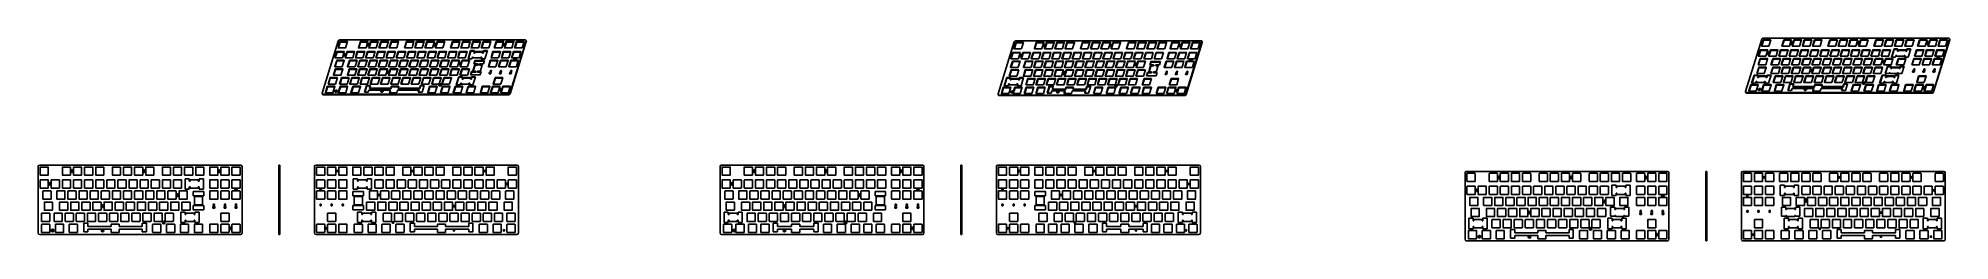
# Model space of a CAD drawing. Header units: inches. Extents: x -1111 to 11437, y -3682 to 971.
# Drawn here: x 8168 to 11437, y -3682 to -3335 of the extents above; entities that cross this region are included whole.
import ezdxf

# ---------------------------------------------------------------- set-up
doc = ezdxf.new("R2010")
doc.units = ezdxf.units.IN
doc.header["$LTSCALE"] = 1.21
doc.header["$MEASUREMENT"] = 0
doc.layers.get('0').update_dxf_attribs({"linetype": 'CONTINUOUS'})
doc.layers.add('图层1', color=7, linetype='CONTINUOUS')

msp = doc.modelspace()

# ---------------------------------------------------------------- linework, layer by layer
at = {"color": 7, "linetype": 'Continuous'}
for p, q in [((8681.2, -3340.1), (8653.6, -3429.2)), ((8675.4, -3368.7), (8678.6, -3358.2)), ((8679.1, -3359.2), (8676, -3369)), ((8679.1, -3359.2), (8678.6, -3358.2)), ((8679, -3358), (8679.4, -3358.9)), ((8679, -3358), (8691.3, -3358)), ((8691.3, -3358.9), (8679.4, -3358.9)), ((8680.7, -3351.5), (8683.9, -3341)), ((8680.7, -3351.5), (8680.8, -3351.7)), ((8693.2, -3351.7), (8680.9, -3351.7)), ((8684.4, -3341.9), (8681.4, -3351.7)), ((8684.4, -3341.9), (8683.9, -3341)), ((9000.6, -3338.1), (8684.1, -3338.1)), ((8684.3, -3340.8), (8684.7, -3341.7)), ((8684.3, -3340.8), (8696.6, -3340.8)), ((8696.6, -3341.7), (8684.7, -3341.7)), ((8691.5, -3358.2), (8688.3, -3368.7)), ((8691.5, -3358.3), (8691.3, -3358)), ((8692.9, -3368.7), (8696.1, -3358.2)), ((8696.6, -3359.2), (8693.5, -3369)), ((8693.6, -3351.5), (8696.8, -3341)), ((8696.6, -3359.2), (8696.1, -3358.2)), ((8696.5, -3358), (8696.9, -3358.9)), ((8696.5, -3358), (8708.8, -3358)), ((8696.8, -3341.1), (8696.6, -3340.8)), ((8708.8, -3358.9), (8696.9, -3358.9)), ((8709, -3358.2), (8705.8, -3368.7)), ((8709, -3358.3), (8708.8, -3358)), ((8710.4, -3368.7), (8713.6, -3358.2)), ((8714.1, -3359.2), (8711, -3369)), ((8714.1, -3359.2), (8713.6, -3358.2)), ((8714, -3358), (8714.4, -3358.9)), ((8714, -3358), (8726.3, -3358)), ((8726.3, -3358.9), (8714.4, -3358.9)), ((8715.7, -3351.5), (8718.9, -3341)), ((8715.7, -3351.5), (8715.8, -3351.7)), ((8728.2, -3351.7), (8715.9, -3351.7)), ((8719.4, -3341.9), (8716.4, -3351.7)), ((8719.4, -3341.9), (8718.9, -3341)), ((8719.3, -3340.8), (8719.7, -3341.7)), ((8719.3, -3340.8), (8731.6, -3340.8)), ((8731.6, -3341.7), (8719.7, -3341.7)), ((8726.5, -3358.2), (8723.3, -3368.7)), ((8726.5, -3358.3), (8726.3, -3358)), ((8727.9, -3368.7), (8731.1, -3358.2)), ((8731.6, -3359.2), (8728.5, -3369)), ((8731.8, -3341), (8728.6, -3351.5)), ((8731.6, -3359.2), (8731.1, -3358.2)), ((8731.5, -3358), (8731.9, -3358.9)), ((8731.5, -3358), (8743.8, -3358)), ((8731.8, -3341.1), (8731.6, -3340.8)), ((8743.8, -3358.9), (8731.9, -3358.9)), ((8733.2, -3351.5), (8736.4, -3341)), ((8733.2, -3351.5), (8733.3, -3351.7)), ((8745.7, -3351.7), (8733.4, -3351.7)), ((8736.9, -3341.9), (8733.9, -3351.7)), ((8736.9, -3341.9), (8736.4, -3341)), ((8736.8, -3340.8), (8737.2, -3341.7)), ((8736.8, -3340.8), (8749.1, -3340.8)), ((8749.1, -3341.7), (8737.2, -3341.7)), ((8744, -3358.2), (8740.8, -3368.7)), ((8744, -3358.3), (8743.8, -3358)), ((8745.4, -3368.7), (8748.6, -3358.2)), ((8749.1, -3359.2), (8746, -3369)), ((8749.3, -3341), (8746.1, -3351.5)), ((8749.1, -3359.2), (8748.6, -3358.2)), ((8749, -3358), (8749.4, -3358.9)), ((8749, -3358), (8761.3, -3358)), ((8749.3, -3341.1), (8749.1, -3340.8)), ((8761.3, -3358.9), (8749.4, -3358.9)), ((8750.7, -3351.5), (8753.9, -3341)), ((8750.7, -3351.5), (8750.8, -3351.7)), ((8763.2, -3351.7), (8750.9, -3351.7)), ((8754.4, -3341.9), (8751.4, -3351.7)), ((8754.4, -3341.9), (8753.9, -3341)), ((8754.3, -3340.8), (8754.7, -3341.7)), ((8754.3, -3340.8), (8766.6, -3340.8)), ((8766.6, -3341.7), (8754.7, -3341.7)), ((8761.5, -3358.2), (8758.3, -3368.7)), ((8761.5, -3358.3), (8761.3, -3358)), ((8762.9, -3368.7), (8766.1, -3358.2)), ((8766.6, -3359.2), (8763.5, -3369)), ((8766.8, -3341), (8763.6, -3351.5)), ((8766.6, -3359.2), (8766.1, -3358.2)), ((8766.5, -3358), (8766.9, -3358.9)), ((8766.5, -3358), (8779.1, -3358)), ((8766.8, -3341.1), (8766.6, -3340.8)), ((8778.8, -3358.9), (8766.9, -3358.9)), ((8768.2, -3351.5), (8771.4, -3341)), ((8768.2, -3351.5), (8768.3, -3351.7)), ((8780.7, -3351.7), (8768.4, -3351.7)), ((8771.9, -3341.9), (8768.9, -3351.7)), ((8771.9, -3341.9), (8771.4, -3341)), ((8771.8, -3340.8), (8772.2, -3341.7)), ((8771.8, -3340.8), (8784.1, -3340.8)), ((8784.1, -3341.7), (8772.2, -3341.7)), ((8779.1, -3358), (8775.8, -3368.7)), ((8780.4, -3368.7), (8783.6, -3358.2)), ((8784.1, -3359.2), (8781, -3369)), ((8784.3, -3341), (8781.1, -3351.5)), ((8784.1, -3359.2), (8783.6, -3358.2)), ((8784, -3358), (8784.4, -3358.9)), ((8784, -3358), (8796.3, -3358)), ((8784.3, -3341.1), (8784.1, -3340.8)), ((8796.3, -3358.9), (8784.4, -3358.9)), ((8796.5, -3358.2), (8793.3, -3368.7)), ((8794.4, -3351.5), (8797.7, -3341)), ((8794.4, -3351.5), (8794.5, -3351.7)), ((8807, -3351.7), (8794.6, -3351.7)), ((8798.1, -3341.9), (8795.1, -3351.7)), ((8796.5, -3358.3), (8796.3, -3358)), ((8798.1, -3341.9), (8797.7, -3341)), ((8797.9, -3368.7), (8801.1, -3358.2)), ((8798, -3340.8), (8798.5, -3341.7)), ((8798, -3340.8), (8810.4, -3340.8)), ((8810.4, -3341.7), (8798.5, -3341.7)), ((8801.6, -3359.2), (8798.5, -3369)), ((8801.6, -3359.2), (8801.1, -3358.2)), ((8801.5, -3358), (8801.9, -3358.9)), ((8801.5, -3358), (8813.8, -3358)), ((8813.8, -3358.9), (8801.9, -3358.9)), ((8810.6, -3341), (8807.3, -3351.5)), ((8810.5, -3341.1), (8810.4, -3340.8)), ((8814, -3358.2), (8810.8, -3368.7)), ((8811.9, -3351.5), (8815.2, -3341)), ((8811.9, -3351.5), (8812, -3351.7)), ((8824.5, -3351.7), (8812.1, -3351.7)), ((8815.6, -3341.9), (8812.6, -3351.7)), ((8814, -3358.3), (8813.8, -3358)), ((8815.6, -3341.9), (8815.2, -3341)), ((8815.4, -3368.7), (8818.6, -3358.2)), ((8815.5, -3340.8), (8816, -3341.7)), ((8815.5, -3340.8), (8827.9, -3340.8)), ((8827.9, -3341.7), (8816, -3341.7)), ((8819.1, -3359.2), (8816, -3369)), ((8819.1, -3359.2), (8818.6, -3358.2)), ((8819, -3358), (8819.4, -3358.9)), ((8819, -3358), (8831.3, -3358)), ((8831.3, -3358.9), (8819.4, -3358.9)), ((8828.1, -3341), (8824.8, -3351.5)), ((8828, -3341.1), (8827.9, -3340.8)), ((8831.5, -3358.2), (8828.3, -3368.7)), ((8829.4, -3351.5), (8832.7, -3341)), ((8829.4, -3351.5), (8829.5, -3351.7)), ((8842, -3351.7), (8829.6, -3351.7)), ((8833.1, -3341.9), (8830.1, -3351.7)), ((8831.5, -3358.3), (8831.3, -3358)), ((8833.1, -3341.9), (8832.7, -3341)), ((8832.9, -3368.7), (8836.1, -3358.2)), ((8833, -3340.8), (8833.5, -3341.7)), ((8833, -3340.8), (8845.4, -3340.8)), ((8845.4, -3341.7), (8833.5, -3341.7)), ((8836.6, -3359.2), (8833.5, -3369)), ((8836.6, -3359.2), (8836.1, -3358.2)), ((8836.5, -3358), (8836.9, -3358.9)), ((8836.5, -3358), (8848.8, -3358)), ((8848.8, -3358.9), (8836.9, -3358.9)), ((8845.6, -3341), (8842.3, -3351.5)), ((8845.5, -3341.1), (8845.4, -3340.8)), ((8849, -3358.2), (8845.8, -3368.7)), ((8846.9, -3351.5), (8850.2, -3341)), ((8846.9, -3351.5), (8847, -3351.7)), ((8859.5, -3351.7), (8847.1, -3351.7)), ((8850.6, -3341.9), (8847.6, -3351.7)), ((8849, -3358.3), (8848.8, -3358)), ((8850.6, -3341.9), (8850.2, -3341)), ((8850.4, -3368.7), (8853.6, -3358.2)), ((8850.5, -3340.8), (8862.9, -3340.8)), ((8850.5, -3340.8), (8851, -3341.7)), ((8862.9, -3341.7), (8851, -3341.7)), ((8854.1, -3359.2), (8851, -3369)), ((8854.1, -3359.2), (8853.6, -3358.2)), ((8854, -3358), (8866.3, -3358)), ((8854, -3358), (8854.4, -3358.9)), ((8866.3, -3358.9), (8854.4, -3358.9)), ((8863.1, -3341), (8859.8, -3351.5)), ((8863, -3341.1), (8862.9, -3340.8)), ((8866.5, -3358.2), (8863.3, -3368.7)), ((8866.5, -3358.3), (8866.3, -3358)), ((8867.9, -3368.7), (8871.1, -3358.2)), ((8871.6, -3359.2), (8868.5, -3369)), ((8871.6, -3359.2), (8871.1, -3358.2)), ((8871.5, -3358), (8883.8, -3358)), ((8871.5, -3358), (8871.9, -3358.9)), ((8883.8, -3358.9), (8871.9, -3358.9)), ((8873.2, -3351.5), (8876.4, -3341)), ((8873.2, -3351.5), (8873.3, -3351.7)), ((8885.7, -3351.7), (8873.4, -3351.7)), ((8876.9, -3341.9), (8873.9, -3351.7)), ((8876.9, -3341.9), (8876.4, -3341)), ((8876.8, -3340.8), (8889.1, -3340.8)), ((8876.8, -3340.8), (8877.2, -3341.7)), ((8889.1, -3341.7), (8877.2, -3341.7)), ((8884, -3358.2), (8880.8, -3368.7)), ((8884, -3358.3), (8883.8, -3358)), ((8885.4, -3368.7), (8888.6, -3358.2)), ((8889.1, -3359.2), (8886, -3369)), ((8889.3, -3341), (8886.1, -3351.5)), ((8889.1, -3359.2), (8888.6, -3358.2)), ((8889, -3358), (8901.3, -3358)), ((8889, -3358), (8889.4, -3358.9)), ((8889.3, -3341.1), (8889.1, -3340.8)), ((8901.3, -3358.9), (8889.4, -3358.9)), ((8890.7, -3351.5), (8893.9, -3341)), ((8890.7, -3351.5), (8890.8, -3351.7)), ((8903.2, -3351.7), (8890.9, -3351.7)), ((8894.4, -3341.9), (8891.4, -3351.7)), ((8894.4, -3341.9), (8893.9, -3341)), ((8894.3, -3340.8), (8906.6, -3340.8)), ((8894.3, -3340.8), (8894.7, -3341.7)), ((8906.6, -3341.7), (8894.7, -3341.7)), ((8901.5, -3358.2), (8898.3, -3368.7)), ((8901.5, -3358.3), (8901.3, -3358)), ((8907.5, -3356.4), (8903.1, -3370.5)), ((8906.8, -3341), (8903.6, -3351.5)), ((8908, -3357.4), (8903.9, -3370.5)), ((8906.8, -3341.1), (8906.6, -3340.8)), ((8914.1, -3356.4), (8907.5, -3356.4)), ((8908, -3357.4), (8907.5, -3356.4)), ((8913.8, -3357.4), (8908, -3357.4)), ((8908.2, -3351.5), (8911.4, -3341)), ((8908.2, -3351.5), (8908.3, -3351.7)), ((8920.7, -3351.7), (8908.4, -3351.7)), ((8911.9, -3341.9), (8908.9, -3351.7)), ((8911.9, -3341.9), (8911.4, -3341)), ((8911.8, -3340.8), (8924.1, -3340.8)), ((8911.8, -3340.8), (8912.2, -3341.7)), ((8924.1, -3341.7), (8912.2, -3341.7)), ((8913.2, -3359.6), (8914.1, -3356.4)), ((8913.2, -3359.6), (8914.5, -3359.6)), ((8913.6, -3360.5), (8913.2, -3359.6)), ((8913.6, -3360.5), (8914.9, -3360.5)), ((8914.9, -3358.2), (8914.5, -3359.6)), ((8914.5, -3359.6), (8914.9, -3360.5)), ((8915.3, -3359.2), (8914.9, -3358.2)), ((8915.3, -3359.2), (8914.9, -3360.5)), ((8915.2, -3358), (8927.5, -3358)), ((8915.2, -3358), (8915.7, -3358.9)), ((8915.7, -3358.9), (8927.5, -3358.9)), ((8924.3, -3341), (8921.1, -3351.5)), ((8924.3, -3341.1), (8924.1, -3340.8)), ((8925.7, -3351.5), (8928.9, -3341)), ((8925.7, -3351.5), (8925.8, -3351.7)), ((8938.2, -3351.7), (8925.9, -3351.7)), ((8929.4, -3341.9), (8926.4, -3351.7)), ((8927.3, -3359.6), (8927.8, -3358.2)), ((8927.3, -3359.6), (8928.6, -3359.6)), ((8927.3, -3359.6), (8927.8, -3360.5)), ((8927.7, -3358.4), (8927.5, -3358)), ((8927.8, -3360.5), (8929.1, -3360.5)), ((8929.6, -3356.4), (8928.6, -3359.6)), ((8929.1, -3360.5), (8928.6, -3359.6)), ((8929.4, -3341.9), (8928.9, -3341)), ((8930.1, -3357.4), (8929.1, -3360.5)), ((8929.3, -3340.8), (8941.6, -3340.8)), ((8929.3, -3340.8), (8929.7, -3341.7)), ((8936.2, -3356.4), (8929.6, -3356.4)), ((8930.1, -3357.4), (8929.6, -3356.4)), ((8941.6, -3341.7), (8929.7, -3341.7)), ((8935.9, -3357.4), (8930.1, -3357.4)), ((8931.9, -3370.5), (8936.2, -3356.4)), ((8941.8, -3341), (8938.6, -3351.5)), ((8941.8, -3341.1), (8941.6, -3340.8)), ((8942.5, -3368.7), (8945.7, -3358.2)), ((8946.2, -3359.2), (8943.1, -3369)), ((8946.2, -3359.2), (8945.7, -3358.2)), ((8946.1, -3358), (8958.4, -3358)), ((8946.1, -3358), (8946.5, -3358.9)), ((8958.4, -3358.9), (8946.5, -3358.9)), ((8947.8, -3351.5), (8951, -3341)), ((8947.8, -3351.5), (8947.9, -3351.7)), ((8960.3, -3351.7), (8948, -3351.7)), ((8951.5, -3341.9), (8948.5, -3351.7)), ((8951.5, -3341.9), (8951, -3341)), ((8951.4, -3340.8), (8963.7, -3340.8)), ((8951.4, -3340.8), (8951.8, -3341.7)), ((8963.7, -3341.7), (8951.8, -3341.7)), ((8958.6, -3358.2), (8955.4, -3368.7)), ((8958.6, -3358.3), (8958.4, -3358)), ((8960, -3368.7), (8963.2, -3358.2)), ((8963.7, -3359.2), (8960.6, -3369)), ((8963.9, -3341), (8960.7, -3351.5)), ((8963.7, -3359.2), (8963.2, -3358.2)), ((8963.6, -3358), (8975.9, -3358)), ((8963.6, -3358), (8964, -3358.9)), ((8963.9, -3341.1), (8963.7, -3340.8)), ((8975.9, -3358.9), (8964, -3358.9)), ((8965.3, -3351.5), (8968.5, -3341)), ((8965.3, -3351.5), (8965.4, -3351.7)), ((8977.8, -3351.7), (8965.5, -3351.7)), ((8969, -3341.9), (8966, -3351.7)), ((8969, -3341.9), (8968.5, -3341)), ((8968.9, -3340.8), (8981.2, -3340.8)), ((8968.9, -3340.8), (8969.3, -3341.7)), ((8981.2, -3341.7), (8969.3, -3341.7)), ((8976.1, -3358.2), (8972.9, -3368.7)), ((8974.7, -3429.2), (9002.3, -3340.1)), ((9002.7, -3341), (8975.2, -3430.1)), ((8976.1, -3358.3), (8975.9, -3358)), ((8977.5, -3368.7), (8980.7, -3358.2)), ((8981.2, -3359.2), (8978.1, -3369)), ((8978.2, -3351.5), (8981.4, -3341)), ((8981.2, -3359.2), (8980.7, -3358.2)), ((8981.1, -3358), (8993.4, -3358)), ((8981.1, -3358), (8981.5, -3358.9)), ((8981.4, -3341.1), (8981.2, -3340.8)), ((8993.4, -3358.9), (8981.5, -3358.9)), ((8982.8, -3351.5), (8986, -3341)), ((8982.8, -3351.5), (8982.9, -3351.7)), ((8995.3, -3351.7), (8983, -3351.7)), ((8986.5, -3341.9), (8983.5, -3351.7)), ((8986.5, -3341.9), (8986, -3341)), ((8986.4, -3340.8), (8998.7, -3340.8)), ((8986.4, -3340.8), (8986.8, -3341.7)), ((8998.7, -3341.7), (8986.8, -3341.7)), ((8993.6, -3358.2), (8990.4, -3368.7)), ((8993.6, -3358.3), (8993.4, -3358)), ((8998.9, -3341), (8995.7, -3351.5)), ((8998.9, -3341.1), (8998.7, -3340.8)), ((9002.7, -3339.9), (9002.2, -3339)), ((9002.7, -3341), (9002.3, -3340.1)), ((9809.5, -3430.6), (9837.1, -3341.5)), ((9834.5, -3359.6), (9831.3, -3370.1)), ((9831.9, -3370.4), (9835, -3360.6)), ((9835, -3360.6), (9834.5, -3359.6)), ((9834.9, -3359.4), (9835.3, -3360.3)), ((9847.2, -3359.4), (9834.9, -3359.4)), ((9835.3, -3360.3), (9847.2, -3360.3)), ((9839.8, -3342.4), (9836.6, -3352.9)), ((9836.6, -3352.9), (9836.7, -3353.1)), ((9836.8, -3353.1), (9849.1, -3353.1)), ((9837.3, -3353.1), (9840.3, -3343.3)), ((9840.3, -3343.3), (9839.8, -3342.4)), ((9840, -3339.5), (10156.5, -3339.5)), ((9840.2, -3342.2), (9840.6, -3343.1)), ((9852.5, -3342.2), (9840.2, -3342.2)), ((9840.6, -3343.1), (9852.5, -3343.1)), ((9844.2, -3370.1), (9847.4, -3359.6)), ((9847.4, -3359.8), (9847.2, -3359.4)), ((9852, -3359.6), (9848.8, -3370.1)), ((9849.4, -3370.4), (9852.5, -3360.6)), ((9852.7, -3342.4), (9849.5, -3352.9)), ((9852.5, -3360.6), (9852, -3359.6)), ((9852.4, -3359.4), (9852.8, -3360.3)), ((9864.7, -3359.4), (9852.4, -3359.4)), ((9852.7, -3342.5), (9852.5, -3342.2)), ((9852.8, -3360.3), (9864.7, -3360.3)), ((9861.7, -3370.1), (9864.9, -3359.6)), ((9864.9, -3359.8), (9864.7, -3359.4)), ((9869.5, -3359.6), (9866.3, -3370.1)), ((9866.9, -3370.4), (9870, -3360.6)), ((9870, -3360.6), (9869.5, -3359.6)), ((9869.9, -3359.4), (9870.3, -3360.3)), ((9882.2, -3359.4), (9869.9, -3359.4)), ((9870.3, -3360.3), (9882.2, -3360.3)), ((9874.8, -3342.4), (9871.6, -3352.9)), ((9871.6, -3352.9), (9871.7, -3353.1)), ((9871.8, -3353.1), (9884.1, -3353.1)), ((9872.3, -3353.1), (9875.3, -3343.3)), ((9875.3, -3343.3), (9874.8, -3342.4)), ((9875.2, -3342.2), (9875.6, -3343.1)), ((9887.5, -3342.2), (9875.2, -3342.2)), ((9875.6, -3343.1), (9887.5, -3343.1)), ((9879.2, -3370.1), (9882.4, -3359.6)), ((9882.4, -3359.8), (9882.2, -3359.4)), ((9887, -3359.6), (9883.8, -3370.1)), ((9884.4, -3370.4), (9887.5, -3360.6)), ((9884.5, -3352.9), (9887.7, -3342.4)), ((9887.5, -3360.6), (9887, -3359.6)), ((9887.4, -3359.4), (9887.8, -3360.3)), ((9899.7, -3359.4), (9887.4, -3359.4)), ((9887.7, -3342.5), (9887.5, -3342.2)), ((9887.8, -3360.3), (9899.7, -3360.3)), ((9892.3, -3342.4), (9889.1, -3352.9)), ((9889.1, -3352.9), (9889.2, -3353.1)), ((9889.3, -3353.1), (9901.6, -3353.1)), ((9889.8, -3353.1), (9892.8, -3343.3)), ((9892.8, -3343.3), (9892.3, -3342.4)), ((9892.7, -3342.2), (9893.1, -3343.1)), ((9905, -3342.2), (9892.7, -3342.2)), ((9893.1, -3343.1), (9905, -3343.1)), ((9896.7, -3370.1), (9899.9, -3359.6)), ((9899.9, -3359.8), (9899.7, -3359.4)), ((9904.5, -3359.6), (9901.3, -3370.1)), ((9901.9, -3370.4), (9905, -3360.6)), ((9902, -3352.9), (9905.2, -3342.4)), ((9905, -3360.6), (9904.5, -3359.6)), ((9904.9, -3359.4), (9905.3, -3360.3)), ((9917.2, -3359.4), (9904.9, -3359.4)), ((9905.2, -3342.5), (9905, -3342.2)), ((9905.3, -3360.3), (9917.2, -3360.3)), ((9909.8, -3342.4), (9906.6, -3352.9)), ((9906.6, -3352.9), (9906.7, -3353.1)), ((9906.8, -3353.1), (9919.1, -3353.1)), ((9907.3, -3353.1), (9910.3, -3343.3)), ((9910.3, -3343.3), (9909.8, -3342.4)), ((9910.2, -3342.2), (9910.6, -3343.1)), ((9922.5, -3342.2), (9910.2, -3342.2)), ((9910.6, -3343.1), (9922.5, -3343.1)), ((9914.2, -3370.1), (9917.4, -3359.6)), ((9917.4, -3359.8), (9917.2, -3359.4)), ((9922, -3359.6), (9918.8, -3370.1)), ((9919.4, -3370.4), (9922.5, -3360.6)), ((9919.5, -3352.9), (9922.7, -3342.4)), ((9922.5, -3360.6), (9922, -3359.6)), ((9922.4, -3359.4), (9922.8, -3360.3)), ((9935, -3359.4), (9922.4, -3359.4)), ((9922.7, -3342.5), (9922.5, -3342.2)), ((9922.8, -3360.3), (9934.7, -3360.3)), ((9927.3, -3342.4), (9924.1, -3352.9)), ((9924.1, -3352.9), (9924.2, -3353.1)), ((9924.3, -3353.1), (9936.6, -3353.1)), ((9924.8, -3353.1), (9927.8, -3343.3)), ((9927.8, -3343.3), (9927.3, -3342.4)), ((9927.7, -3342.2), (9928.1, -3343.1)), ((9940, -3342.2), (9927.7, -3342.2)), ((9928.1, -3343.1), (9940, -3343.1)), ((9931.7, -3370.1), (9935, -3359.4)), ((9939.5, -3359.6), (9936.3, -3370.1)), ((9936.9, -3370.4), (9940, -3360.6)), ((9937, -3352.9), (9940.2, -3342.4)), ((9940, -3360.6), (9939.5, -3359.6)), ((9939.9, -3359.4), (9940.3, -3360.3)), ((9952.2, -3359.4), (9939.9, -3359.4)), ((9940.2, -3342.5), (9940, -3342.2)), ((9940.3, -3360.3), (9952.2, -3360.3)), ((9949.2, -3370.1), (9952.4, -3359.6)), ((9953.6, -3342.4), (9950.3, -3352.9)), ((9950.3, -3352.9), (9950.4, -3353.1)), ((9950.5, -3353.1), (9962.9, -3353.1)), ((9951, -3353.1), (9954, -3343.3)), ((9952.4, -3359.8), (9952.2, -3359.4)), ((9954, -3343.3), (9953.6, -3342.4)), ((9957, -3359.6), (9953.8, -3370.1)), ((9953.9, -3342.2), (9954.4, -3343.1)), ((9966.3, -3342.2), (9953.9, -3342.2)), ((9954.4, -3343.1), (9966.3, -3343.1)), ((9954.4, -3370.4), (9957.5, -3360.6)), ((9957.5, -3360.6), (9957, -3359.6)), ((9957.4, -3359.4), (9957.8, -3360.3)), ((9969.7, -3359.4), (9957.4, -3359.4)), ((9957.8, -3360.3), (9969.7, -3360.3)), ((9963.2, -3352.9), (9966.5, -3342.4)), ((9966.4, -3342.5), (9966.3, -3342.2)), ((9966.7, -3370.1), (9969.9, -3359.6)), ((9971.1, -3342.4), (9967.8, -3352.9)), ((9967.8, -3352.9), (9967.9, -3353.1)), ((9968, -3353.1), (9980.4, -3353.1)), ((9968.5, -3353.1), (9971.5, -3343.3)), ((9969.9, -3359.8), (9969.7, -3359.4)), ((9971.5, -3343.3), (9971.1, -3342.4)), ((9974.5, -3359.6), (9971.3, -3370.1)), ((9971.4, -3342.2), (9971.9, -3343.1)), ((9983.8, -3342.2), (9971.4, -3342.2)), ((9971.9, -3343.1), (9983.8, -3343.1)), ((9971.9, -3370.4), (9975, -3360.6)), ((9975, -3360.6), (9974.5, -3359.6)), ((9974.9, -3359.4), (9975.3, -3360.3)), ((9987.2, -3359.4), (9974.9, -3359.4)), ((9975.3, -3360.3), (9987.2, -3360.3)), ((9980.7, -3352.9), (9984, -3342.4)), ((9983.9, -3342.5), (9983.8, -3342.2)), ((9984.2, -3370.1), (9987.4, -3359.6)), ((9988.6, -3342.4), (9985.3, -3352.9)), ((9985.3, -3352.9), (9985.4, -3353.1)), ((9985.5, -3353.1), (9997.9, -3353.1)), ((9986, -3353.1), (9989, -3343.3)), ((9987.4, -3359.8), (9987.2, -3359.4)), ((9989, -3343.3), (9988.6, -3342.4)), ((9992, -3359.6), (9988.8, -3370.1)), ((9988.9, -3342.2), (9989.4, -3343.1)), ((10001.3, -3342.2), (9988.9, -3342.2)), ((9989.4, -3343.1), (10001.3, -3343.1)), ((9989.4, -3370.4), (9992.5, -3360.6)), ((9992.5, -3360.6), (9992, -3359.6)), ((9992.4, -3359.4), (9992.8, -3360.3)), ((10004.7, -3359.4), (9992.4, -3359.4)), ((9992.8, -3360.3), (10004.7, -3360.3)), ((9998.2, -3352.9), (10001.5, -3342.4)), ((10001.4, -3342.5), (10001.3, -3342.2)), ((10001.7, -3370.1), (10004.9, -3359.6)), ((10006.1, -3342.4), (10002.8, -3352.9)), ((10002.8, -3352.9), (10002.9, -3353.1)), ((10003, -3353.1), (10015.4, -3353.1)), ((10003.5, -3353.1), (10006.5, -3343.3)), ((10004.9, -3359.8), (10004.7, -3359.4)), ((10006.5, -3343.3), (10006.1, -3342.4)), ((10009.5, -3359.6), (10006.3, -3370.1)), ((10018.8, -3342.2), (10006.4, -3342.2)), ((10006.4, -3342.2), (10006.9, -3343.1)), ((10006.9, -3343.1), (10018.8, -3343.1)), ((10006.9, -3370.4), (10010, -3360.6)), ((10010, -3360.6), (10009.5, -3359.6)), ((10022.2, -3359.4), (10009.9, -3359.4)), ((10009.9, -3359.4), (10010.3, -3360.3)), ((10010.3, -3360.3), (10022.2, -3360.3)), ((10015.7, -3352.9), (10019, -3342.4)), ((10018.9, -3342.5), (10018.8, -3342.2)), ((10019.2, -3370.1), (10022.4, -3359.6)), ((10022.4, -3359.8), (10022.2, -3359.4)), ((10027, -3359.6), (10023.8, -3370.1)), ((10024.4, -3370.4), (10027.5, -3360.6)), ((10027.5, -3360.6), (10027, -3359.6)), ((10039.7, -3359.4), (10027.4, -3359.4)), ((10027.4, -3359.4), (10027.8, -3360.3)), ((10027.8, -3360.3), (10039.7, -3360.3)), ((10032.3, -3342.4), (10029.1, -3352.9)), ((10029.1, -3352.9), (10029.2, -3353.1)), ((10029.3, -3353.1), (10041.6, -3353.1)), ((10029.8, -3353.1), (10032.8, -3343.3)), ((10032.8, -3343.3), (10032.3, -3342.4)), ((10045, -3342.2), (10032.7, -3342.2)), ((10032.7, -3342.2), (10033.1, -3343.1)), ((10033.1, -3343.1), (10045, -3343.1)), ((10036.7, -3370.1), (10039.9, -3359.6)), ((10039.9, -3359.8), (10039.7, -3359.4)), ((10044.5, -3359.6), (10041.3, -3370.1)), ((10041.9, -3370.4), (10045, -3360.6)), ((10042, -3352.9), (10045.2, -3342.4)), ((10045, -3360.6), (10044.5, -3359.6)), ((10057.2, -3359.4), (10044.9, -3359.4)), ((10044.9, -3359.4), (10045.3, -3360.3)), ((10045.2, -3342.5), (10045, -3342.2)), ((10045.3, -3360.3), (10057.2, -3360.3)), ((10049.8, -3342.4), (10046.6, -3352.9)), ((10046.6, -3352.9), (10046.7, -3353.1)), ((10046.8, -3353.1), (10059.1, -3353.1)), ((10047.3, -3353.1), (10050.3, -3343.3)), ((10050.3, -3343.3), (10049.8, -3342.4)), ((10062.5, -3342.2), (10050.2, -3342.2)), ((10050.2, -3342.2), (10050.6, -3343.1)), ((10050.6, -3343.1), (10062.5, -3343.1)), ((10054.2, -3370.1), (10057.4, -3359.6)), ((10057.4, -3359.8), (10057.2, -3359.4)), ((10058.7, -3370.4), (10062.1, -3359.4)), ((10059.4, -3370.4), (10062.5, -3360.3)), ((10059.5, -3352.9), (10062.7, -3342.4)), ((10062.1, -3359.4), (10075, -3359.4)), ((10062.1, -3359.4), (10062.5, -3360.3)), ((10062.7, -3342.5), (10062.5, -3342.2)), ((10062.5, -3360.3), (10074.7, -3360.3)), ((10067.3, -3342.4), (10064.1, -3352.9)), ((10064.1, -3352.9), (10064.2, -3353.1)), ((10064.3, -3353.1), (10076.6, -3353.1)), ((10064.8, -3353.1), (10067.8, -3343.3)), ((10067.8, -3343.3), (10067.3, -3342.4)), ((10080, -3342.2), (10067.7, -3342.2)), ((10067.7, -3342.2), (10068.1, -3343.1)), ((10068.1, -3343.1), (10080, -3343.1)), ((10075, -3359.4), (10071.6, -3370.4)), ((10076.2, -3370.4), (10079.6, -3359.4)), ((10076.9, -3370.4), (10080, -3360.3)), ((10077, -3352.9), (10080.2, -3342.4)), ((10079.6, -3359.4), (10092.5, -3359.4)), ((10079.6, -3359.4), (10080, -3360.3)), ((10080.2, -3342.5), (10080, -3342.2)), ((10080, -3360.3), (10092.2, -3360.3)), ((10084.8, -3342.4), (10081.6, -3352.9)), ((10081.6, -3352.9), (10081.7, -3353.1)), ((10081.8, -3353.1), (10094.1, -3353.1)), ((10082.3, -3353.1), (10085.3, -3343.3)), ((10085.3, -3343.3), (10084.8, -3342.4)), ((10097.5, -3342.2), (10085.2, -3342.2)), ((10085.2, -3342.2), (10085.6, -3343.1)), ((10085.6, -3343.1), (10097.5, -3343.1)), ((10092.5, -3359.4), (10089.1, -3370.4)), ((10094.5, -3352.9), (10097.7, -3342.4)), ((10097.7, -3342.5), (10097.5, -3342.2)), ((10101.6, -3359.6), (10098.4, -3370.1)), ((10099, -3370.4), (10102.1, -3360.6)), ((10102.1, -3360.6), (10101.6, -3359.6)), ((10114.3, -3359.4), (10102, -3359.4)), ((10102, -3359.4), (10102.4, -3360.3)), ((10102.4, -3360.3), (10114.3, -3360.3)), ((10106.9, -3342.4), (10103.7, -3352.9)), ((10103.7, -3352.9), (10103.8, -3353.1)), ((10103.9, -3353.1), (10116.2, -3353.1)), ((10104.4, -3353.1), (10107.4, -3343.3)), ((10107.4, -3343.3), (10106.9, -3342.4)), ((10119.6, -3342.2), (10107.3, -3342.2)), ((10107.3, -3342.2), (10107.7, -3343.1)), ((10107.7, -3343.1), (10119.6, -3343.1)), ((10111.3, -3370.1), (10114.5, -3359.6)), ((10114.5, -3359.8), (10114.3, -3359.4)), ((10119.1, -3359.6), (10115.9, -3370.1)), ((10116.5, -3370.4), (10119.6, -3360.6)), ((10116.6, -3352.9), (10119.8, -3342.4)), ((10119.6, -3360.6), (10119.1, -3359.6)), ((10131.8, -3359.4), (10119.5, -3359.4)), ((10119.5, -3359.4), (10119.9, -3360.3)), ((10119.8, -3342.5), (10119.6, -3342.2)), ((10119.9, -3360.3), (10131.8, -3360.3)), ((10124.4, -3342.4), (10121.2, -3352.9)), ((10121.2, -3352.9), (10121.3, -3353.1)), ((10121.4, -3353.1), (10133.7, -3353.1)), ((10121.9, -3353.1), (10124.9, -3343.3)), ((10124.9, -3343.3), (10124.4, -3342.4)), ((10137.1, -3342.2), (10124.8, -3342.2)), ((10124.8, -3342.2), (10125.2, -3343.1)), ((10125.2, -3343.1), (10137.1, -3343.1)), ((10128.8, -3370.1), (10132, -3359.6)), ((10158.2, -3341.5), (10130.6, -3430.6)), ((10131.1, -3431.6), (10158.6, -3342.4)), ((10132, -3359.8), (10131.8, -3359.4)), ((10136.6, -3359.6), (10133.4, -3370.1)), ((10134, -3370.4), (10137.1, -3360.6)), ((10137.3, -3342.4), (10134.1, -3352.9)), ((10137.1, -3360.6), (10136.6, -3359.6)), ((10149.3, -3359.4), (10137, -3359.4)), ((10137, -3359.4), (10137.4, -3360.3)), ((10137.3, -3342.5), (10137.1, -3342.2)), ((10137.4, -3360.3), (10149.3, -3360.3)), ((10141.9, -3342.4), (10138.7, -3352.9)), ((10138.7, -3352.9), (10138.8, -3353.1)), ((10138.9, -3353.1), (10151.2, -3353.1)), ((10139.4, -3353.1), (10142.4, -3343.3)), ((10142.4, -3343.3), (10141.9, -3342.4)), ((10154.6, -3342.2), (10142.3, -3342.2)), ((10142.3, -3342.2), (10142.7, -3343.1)), ((10142.7, -3343.1), (10154.6, -3343.1)), ((10146.3, -3370.1), (10149.5, -3359.6)), ((10149.5, -3359.8), (10149.3, -3359.4)), ((10151.6, -3352.9), (10154.8, -3342.4)), ((10154.8, -3342.5), (10154.6, -3342.2)), ((10158.6, -3341.3), (10158.1, -3340.4)), ((10158.6, -3342.4), (10158.2, -3341.5)), ((11115.4, -3337.1), (11087.8, -3426.3)), ((11109.6, -3365.8), (11112.8, -3355.3)), ((11109.6, -3365.8), (11109.7, -3366)), ((11122.1, -3366), (11109.8, -3366)), ((11113.3, -3356.2), (11110.2, -3366)), ((11113.3, -3356.2), (11112.8, -3355.3)), ((11113.1, -3355.1), (11113.6, -3356)), ((11113.1, -3355.1), (11125.5, -3355.1)), ((11125.5, -3356), (11113.6, -3356)), ((11114.9, -3348.6), (11118.1, -3338.1)), ((11114.9, -3348.6), (11115, -3348.8)), ((11127.4, -3348.8), (11115.1, -3348.8)), ((11118.6, -3339), (11115.6, -3348.8)), ((11118.6, -3339), (11118.1, -3338.1)), ((11434.8, -3335.2), (11118.3, -3335.2)), ((11118.5, -3337.9), (11118.9, -3338.8)), ((11118.5, -3337.9), (11130.8, -3337.9)), ((11130.8, -3338.8), (11118.9, -3338.8)), ((11125.7, -3355.3), (11122.4, -3365.8)), ((11125.6, -3355.4), (11125.5, -3355.1)), ((11127.1, -3365.8), (11130.3, -3355.3)), ((11127.1, -3365.8), (11127.2, -3366)), ((11139.6, -3366), (11127.3, -3366)), ((11130.8, -3356.2), (11127.7, -3366)), ((11127.8, -3348.6), (11131, -3338.1)), ((11130.8, -3356.2), (11130.3, -3355.3)), ((11130.6, -3355.1), (11131.1, -3356)), ((11130.6, -3355.1), (11143, -3355.1)), ((11131, -3338.2), (11130.8, -3337.9)), ((11143, -3356), (11131.1, -3356)), ((11143.2, -3355.3), (11139.9, -3365.8)), ((11143.1, -3355.4), (11143, -3355.1)), ((11144.6, -3365.8), (11147.8, -3355.3)), ((11144.6, -3365.8), (11144.7, -3366)), ((11157.1, -3366), (11144.8, -3366)), ((11148.3, -3356.2), (11145.2, -3366)), ((11148.3, -3356.2), (11147.8, -3355.3)), ((11148.1, -3355.1), (11148.6, -3356)), ((11148.1, -3355.1), (11160.5, -3355.1)), ((11160.5, -3356), (11148.6, -3356)), ((11149.9, -3348.6), (11153.1, -3338.1)), ((11149.9, -3348.6), (11150, -3348.8)), ((11162.4, -3348.8), (11150.1, -3348.8)), ((11153.6, -3339), (11150.6, -3348.8)), ((11153.6, -3339), (11153.1, -3338.1)), ((11153.5, -3337.9), (11153.9, -3338.8)), ((11153.5, -3337.9), (11165.8, -3337.9)), ((11165.8, -3338.8), (11153.9, -3338.8)), ((11160.7, -3355.3), (11157.4, -3365.8)), ((11160.6, -3355.4), (11160.5, -3355.1)), ((11162.1, -3365.8), (11165.3, -3355.3)), ((11162.1, -3365.8), (11162.2, -3366)), ((11174.6, -3366), (11162.3, -3366)), ((11165.8, -3356.2), (11162.7, -3366)), ((11166, -3338.1), (11162.8, -3348.6)), ((11165.8, -3356.2), (11165.3, -3355.3)), ((11165.6, -3355.1), (11166.1, -3356)), ((11165.6, -3355.1), (11178, -3355.1)), ((11166, -3338.2), (11165.8, -3337.9)), ((11178, -3356), (11166.1, -3356)), ((11167.4, -3348.6), (11170.6, -3338.1)), ((11167.4, -3348.6), (11167.5, -3348.8)), ((11179.9, -3348.8), (11167.6, -3348.8)), ((11171.1, -3339), (11168.1, -3348.8)), ((11171.1, -3339), (11170.6, -3338.1)), ((11171, -3337.9), (11171.4, -3338.8)), ((11171, -3337.9), (11183.3, -3337.9)), ((11183.3, -3338.8), (11171.4, -3338.8)), ((11178.2, -3355.3), (11174.9, -3365.8)), ((11178.1, -3355.4), (11178, -3355.1)), ((11179.6, -3365.8), (11182.8, -3355.3)), ((11179.6, -3365.8), (11179.7, -3366)), ((11192.1, -3366), (11179.8, -3366)), ((11183.3, -3356.2), (11180.2, -3366)), ((11183.5, -3338.1), (11180.3, -3348.6)), ((11183.3, -3356.2), (11182.8, -3355.3)), ((11183.1, -3355.1), (11183.6, -3356)), ((11183.1, -3355.1), (11195.5, -3355.1)), ((11183.5, -3338.2), (11183.3, -3337.9)), ((11195.5, -3356), (11183.6, -3356)), ((11184.9, -3348.6), (11188.1, -3338.1)), ((11184.9, -3348.6), (11185, -3348.8)), ((11197.4, -3348.8), (11185.1, -3348.8)), ((11188.6, -3339), (11185.6, -3348.8)), ((11188.6, -3339), (11188.1, -3338.1)), ((11188.5, -3337.9), (11188.9, -3338.8)), ((11188.5, -3337.9), (11200.8, -3337.9)), ((11200.8, -3338.8), (11188.9, -3338.8)), ((11195.7, -3355.3), (11192.4, -3365.8)), ((11195.6, -3355.4), (11195.5, -3355.1)), ((11197.1, -3365.8), (11200.3, -3355.3)), ((11197.1, -3365.8), (11197.2, -3366)), ((11209.6, -3366), (11197.3, -3366)), ((11200.8, -3356.2), (11197.7, -3366)), ((11201, -3338.1), (11197.8, -3348.6)), ((11200.8, -3356.2), (11200.3, -3355.3)), ((11200.6, -3355.1), (11201.1, -3356)), ((11200.6, -3355.1), (11213.2, -3355.1)), ((11201, -3338.2), (11200.8, -3337.9)), ((11213, -3356), (11201.1, -3356)), ((11202.4, -3348.6), (11205.6, -3338.1)), ((11202.4, -3348.6), (11202.5, -3348.8)), ((11214.9, -3348.8), (11202.6, -3348.8)), ((11206.1, -3339), (11203.1, -3348.8)), ((11206.1, -3339), (11205.6, -3338.1)), ((11206, -3337.9), (11206.4, -3338.8)), ((11206, -3337.9), (11218.3, -3337.9)), ((11218.3, -3338.8), (11206.4, -3338.8)), ((11213.2, -3355.1), (11209.9, -3365.8)), ((11214.6, -3365.8), (11217.8, -3355.3)), ((11214.6, -3365.8), (11214.7, -3366)), ((11227.1, -3366), (11214.8, -3366)), ((11218.3, -3356.2), (11215.2, -3366)), ((11218.5, -3338.1), (11215.3, -3348.6)), ((11218.3, -3356.2), (11217.8, -3355.3)), ((11218.1, -3355.1), (11218.6, -3356)), ((11218.1, -3355.1), (11230.5, -3355.1)), ((11218.5, -3338.2), (11218.3, -3337.9)), ((11230.5, -3356), (11218.6, -3356)), ((11230.7, -3355.3), (11227.4, -3365.8)), ((11228.6, -3348.6), (11231.9, -3338.1)), ((11228.6, -3348.6), (11228.7, -3348.8)), ((11241.2, -3348.8), (11228.8, -3348.8)), ((11232.3, -3339), (11229.3, -3348.8)), ((11230.6, -3355.4), (11230.5, -3355.1)), ((11232.3, -3339), (11231.9, -3338.1)), ((11232.1, -3365.8), (11235.3, -3355.3)), ((11232.1, -3365.8), (11232.2, -3366)), ((11232.2, -3337.9), (11232.7, -3338.8)), ((11232.2, -3337.9), (11244.6, -3337.9)), ((11244.6, -3366), (11232.3, -3366)), ((11244.5, -3338.8), (11232.7, -3338.8)), ((11235.8, -3356.2), (11232.7, -3366)), ((11235.8, -3356.2), (11235.3, -3355.3)), ((11235.6, -3355.1), (11236.1, -3356)), ((11235.6, -3355.1), (11248, -3355.1)), ((11248, -3356), (11236.1, -3356)), ((11244.8, -3338.1), (11241.5, -3348.6)), ((11244.7, -3338.2), (11244.6, -3337.9)), ((11248.2, -3355.3), (11244.9, -3365.8)), ((11246.1, -3348.6), (11249.4, -3338.1)), ((11246.1, -3348.6), (11246.2, -3348.8)), ((11258.7, -3348.8), (11246.3, -3348.8)), ((11249.8, -3339), (11246.8, -3348.8)), ((11248.1, -3355.4), (11248, -3355.1)), ((11249.8, -3339), (11249.4, -3338.1)), ((11249.6, -3365.8), (11252.8, -3355.3)), ((11249.6, -3365.8), (11249.7, -3366)), ((11249.7, -3337.9), (11250.2, -3338.8)), ((11249.7, -3337.9), (11262.1, -3337.9)), ((11262.1, -3366), (11249.8, -3366)), ((11262, -3338.8), (11250.2, -3338.8)), ((11253.3, -3356.2), (11250.2, -3366)), ((11253.3, -3356.2), (11252.8, -3355.3)), ((11253.1, -3355.1), (11253.6, -3356)), ((11253.1, -3355.1), (11265.5, -3355.1)), ((11265.5, -3356), (11253.6, -3356)), ((11262.3, -3338.1), (11259, -3348.6)), ((11262.2, -3338.2), (11262.1, -3337.9)), ((11265.7, -3355.3), (11262.4, -3365.8)), ((11263.6, -3348.6), (11266.9, -3338.1)), ((11263.6, -3348.6), (11263.7, -3348.8)), ((11276.2, -3348.8), (11263.8, -3348.8)), ((11267.3, -3339), (11264.3, -3348.8)), ((11265.6, -3355.4), (11265.5, -3355.1)), ((11267.3, -3339), (11266.9, -3338.1)), ((11267.1, -3365.8), (11270.3, -3355.3)), ((11267.1, -3365.8), (11267.2, -3366)), ((11267.2, -3337.9), (11267.7, -3338.8)), ((11267.2, -3337.9), (11279.6, -3337.9)), ((11279.6, -3366), (11267.3, -3366)), ((11279.5, -3338.8), (11267.7, -3338.8)), ((11270.8, -3356.2), (11267.7, -3366)), ((11270.8, -3356.2), (11270.3, -3355.3)), ((11270.6, -3355.1), (11271.1, -3356)), ((11270.6, -3355.1), (11283, -3355.1)), ((11283, -3356), (11271.1, -3356)), ((11279.8, -3338.1), (11276.5, -3348.6)), ((11279.7, -3338.2), (11279.6, -3337.9)), ((11283.2, -3355.3), (11279.9, -3365.8)), ((11281.1, -3348.6), (11284.4, -3338.1)), ((11281.1, -3348.6), (11281.2, -3348.8)), ((11293.7, -3348.8), (11281.3, -3348.8)), ((11284.8, -3339), (11281.8, -3348.8)), ((11283.1, -3355.4), (11283, -3355.1)), ((11284.8, -3339), (11284.4, -3338.1)), ((11284.6, -3365.8), (11287.8, -3355.3)), ((11284.6, -3365.8), (11284.7, -3366)), ((11284.7, -3337.9), (11297.1, -3337.9)), ((11284.7, -3337.9), (11285.2, -3338.8)), ((11297.1, -3366), (11284.8, -3366)), ((11297, -3338.8), (11285.2, -3338.8)), ((11288.3, -3356.2), (11285.2, -3366)), ((11288.3, -3356.2), (11287.8, -3355.3)), ((11288.1, -3355.1), (11300.5, -3355.1)), ((11288.1, -3355.1), (11288.6, -3356)), ((11300.5, -3356), (11288.6, -3356)), ((11297.3, -3338.1), (11294, -3348.6)), ((11297.2, -3338.2), (11297.1, -3337.9)), ((11300.7, -3355.3), (11297.4, -3365.8)), ((11300.6, -3355.4), (11300.5, -3355.1)), ((11302.1, -3365.8), (11305.3, -3355.3)), ((11302.1, -3365.8), (11302.2, -3366)), ((11314.6, -3366), (11302.3, -3366)), ((11305.8, -3356.2), (11302.7, -3366)), ((11305.8, -3356.2), (11305.3, -3355.3)), ((11305.6, -3355.1), (11318, -3355.1)), ((11305.6, -3355.1), (11306.1, -3356)), ((11318, -3356), (11306.1, -3356)), ((11307.4, -3348.6), (11310.6, -3338.1)), ((11307.4, -3348.6), (11307.5, -3348.8)), ((11319.9, -3348.8), (11307.6, -3348.8)), ((11311.1, -3339), (11308.1, -3348.8)), ((11311.1, -3339), (11310.6, -3338.1)), ((11311, -3337.9), (11323.3, -3337.9)), ((11311, -3337.9), (11311.4, -3338.8)), ((11323.3, -3338.8), (11311.4, -3338.8)), ((11318.2, -3355.3), (11314.9, -3365.8)), ((11318.1, -3355.4), (11318, -3355.1)), ((11319.6, -3365.8), (11322.8, -3355.3)), ((11319.6, -3365.8), (11319.7, -3366)), ((11332.1, -3366), (11319.8, -3366)), ((11323.3, -3356.2), (11320.2, -3366)), ((11323.5, -3338.1), (11320.3, -3348.6)), ((11323.3, -3356.2), (11322.8, -3355.3)), ((11323.1, -3355.1), (11335.5, -3355.1)), ((11323.1, -3355.1), (11323.6, -3356)), ((11323.5, -3338.2), (11323.3, -3337.9)), ((11335.5, -3356), (11323.6, -3356)), ((11324.9, -3348.6), (11328.1, -3338.1)), ((11324.9, -3348.6), (11325, -3348.8)), ((11337.4, -3348.8), (11325.1, -3348.8)), ((11328.6, -3339), (11325.6, -3348.8)), ((11328.6, -3339), (11328.1, -3338.1)), ((11328.5, -3337.9), (11340.8, -3337.9)), ((11328.5, -3337.9), (11328.9, -3338.8)), ((11340.8, -3338.8), (11328.9, -3338.8)), ((11335.7, -3355.3), (11332.4, -3365.8)), ((11335.7, -3355.4), (11335.5, -3355.1)), ((11341.7, -3353.5), (11337.3, -3367.6)), ((11341, -3338.1), (11337.8, -3348.6)), ((11342.1, -3354.4), (11338.1, -3367.6)), ((11341, -3338.2), (11340.8, -3337.9)), ((11348.3, -3353.5), (11341.7, -3353.5)), ((11342.1, -3354.4), (11341.7, -3353.5)), ((11348, -3354.4), (11342.1, -3354.4)), ((11342.4, -3348.6), (11345.6, -3338.1)), ((11342.4, -3348.6), (11342.5, -3348.8)), ((11354.9, -3348.8), (11342.6, -3348.8)), ((11346.1, -3339), (11343.1, -3348.8)), ((11344, -3367.6), (11344.9, -3364.5)), ((11346.2, -3364.5), (11344.9, -3364.5)), ((11346.1, -3339), (11345.6, -3338.1)), ((11346.2, -3364.5), (11345.8, -3365.8)), ((11345.8, -3365.8), (11345.9, -3366)), ((11346, -3337.9), (11358.3, -3337.9)), ((11346, -3337.9), (11346.4, -3338.8)), ((11358.4, -3366), (11346, -3366)), ((11346.7, -3365.4), (11346.2, -3364.5)), ((11358.3, -3338.8), (11346.4, -3338.8)), ((11346.7, -3365.4), (11346.5, -3366)), ((11347.3, -3356.6), (11348.3, -3353.5)), ((11347.3, -3356.6), (11348.7, -3356.6)), ((11347.8, -3357.6), (11347.3, -3356.6)), ((11347.8, -3357.6), (11349.1, -3357.6)), ((11349.1, -3355.3), (11348.7, -3356.6)), ((11349.1, -3357.6), (11348.7, -3356.6)), ((11349.5, -3356.2), (11349.1, -3355.3)), ((11349.5, -3356.2), (11349.1, -3357.6)), ((11349.4, -3355.1), (11361.7, -3355.1)), ((11349.4, -3355.1), (11349.8, -3356)), ((11361.7, -3356), (11349.8, -3356)), ((11358.5, -3338.1), (11355.3, -3348.6)), ((11358.5, -3338.2), (11358.3, -3337.9)), ((11358.7, -3365.8), (11359.1, -3364.5)), ((11360.4, -3364.5), (11359.1, -3364.5)), ((11360.4, -3364.5), (11359.4, -3367.6)), ((11359.9, -3348.6), (11363.1, -3338.1)), ((11359.9, -3348.6), (11360, -3348.8)), ((11372.4, -3348.8), (11360.1, -3348.8)), ((11360.9, -3365.4), (11360.2, -3367.6)), ((11360.9, -3365.4), (11360.4, -3364.5)), ((11363.6, -3339), (11360.6, -3348.8)), ((11361.5, -3356.6), (11361.9, -3355.3)), ((11361.5, -3356.6), (11362.8, -3356.6)), ((11361.5, -3356.6), (11362, -3357.6)), ((11361.9, -3355.4), (11361.7, -3355.1)), ((11362, -3357.6), (11363.3, -3357.6)), ((11363.8, -3353.5), (11362.8, -3356.6)), ((11363.3, -3357.6), (11362.8, -3356.6)), ((11363.6, -3339), (11363.1, -3338.1)), ((11364.2, -3354.4), (11363.3, -3357.6)), ((11363.5, -3337.9), (11375.8, -3337.9)), ((11363.5, -3337.9), (11363.9, -3338.8)), ((11370.4, -3353.5), (11363.8, -3353.5)), ((11364.2, -3354.4), (11363.8, -3353.5)), ((11375.8, -3338.8), (11363.9, -3338.8)), ((11370.1, -3354.4), (11364.2, -3354.4)), ((11366.1, -3367.6), (11370.4, -3353.5)), ((11376, -3338.1), (11372.8, -3348.6)), ((11376, -3338.2), (11375.8, -3337.9)), ((11376.7, -3365.8), (11379.9, -3355.3)), ((11376.7, -3365.8), (11376.8, -3366)), ((11389.2, -3366), (11376.9, -3366)), ((11380.4, -3356.2), (11377.4, -3366)), ((11380.4, -3356.2), (11379.9, -3355.3)), ((11380.2, -3355.1), (11392.6, -3355.1)), ((11380.2, -3355.1), (11380.7, -3356)), ((11392.6, -3356), (11380.7, -3356)), ((11382, -3348.6), (11385.2, -3338.1)), ((11382, -3348.6), (11382.1, -3348.8)), ((11394.5, -3348.8), (11382.2, -3348.8)), ((11385.7, -3339), (11382.7, -3348.8)), ((11385.7, -3339), (11385.2, -3338.1)), ((11385.6, -3337.9), (11397.9, -3337.9)), ((11385.6, -3337.9), (11386, -3338.8)), ((11397.9, -3338.8), (11386, -3338.8)), ((11392.8, -3355.3), (11389.5, -3365.8)), ((11392.8, -3355.4), (11392.6, -3355.1)), ((11394.2, -3365.8), (11397.4, -3355.3)), ((11394.2, -3365.8), (11394.3, -3366)), ((11406.7, -3366), (11394.4, -3366)), ((11398.1, -3338.1), (11394.9, -3348.6)), ((11397.9, -3356.2), (11394.9, -3366)), ((11397.9, -3356.2), (11397.4, -3355.3)), ((11397.7, -3355.1), (11410.1, -3355.1)), ((11397.7, -3355.1), (11398.2, -3356)), ((11398.1, -3338.2), (11397.9, -3337.9)), ((11410.1, -3356), (11398.2, -3356)), ((11399.5, -3348.6), (11402.7, -3338.1)), ((11399.5, -3348.6), (11399.6, -3348.8)), ((11412, -3348.8), (11399.7, -3348.8)), ((11403.2, -3339), (11400.2, -3348.8)), ((11403.2, -3339), (11402.7, -3338.1)), ((11403.1, -3337.9), (11415.4, -3337.9)), ((11403.1, -3337.9), (11403.5, -3338.8)), ((11415.4, -3338.8), (11403.5, -3338.8)), ((11410.3, -3355.3), (11407, -3365.8)), ((11408.9, -3426.3), (11436.5, -3337.1)), ((11436.9, -3338.1), (11409.4, -3427.2)), ((11410.3, -3355.4), (11410.1, -3355.1)), ((11411.7, -3365.8), (11414.9, -3355.3)), ((11411.7, -3365.8), (11411.8, -3366)), ((11424.2, -3366), (11411.9, -3366)), ((11412.4, -3348.6), (11415.6, -3338.1)), ((11415.4, -3356.2), (11412.4, -3366)), ((11415.4, -3356.2), (11414.9, -3355.3)), ((11415.2, -3355.1), (11427.6, -3355.1)), ((11415.2, -3355.1), (11415.7, -3356)), ((11415.6, -3338.2), (11415.4, -3337.9)), ((11427.6, -3356), (11415.7, -3356)), ((11417, -3348.6), (11420.2, -3338.1)), ((11417, -3348.6), (11417.1, -3348.8)), ((11429.5, -3348.8), (11417.2, -3348.8)), ((11420.7, -3339), (11417.7, -3348.8)), ((11420.7, -3339), (11420.2, -3338.1)), ((11420.6, -3337.9), (11432.9, -3337.9)), ((11420.6, -3337.9), (11421, -3338.8)), ((11432.9, -3338.8), (11421, -3338.8)), ((11427.8, -3355.3), (11424.5, -3365.8)), ((11427.8, -3355.4), (11427.6, -3355.1)), ((11433.1, -3338.1), (11429.9, -3348.6)), ((11433.1, -3338.2), (11432.9, -3337.9)), ((11436.9, -3337), (11436.4, -3336)), ((11436.9, -3338.1), (11436.5, -3337.1)), ((8672.7, -3398.5), (8676, -3388)), ((8672.7, -3398.5), (8672.8, -3398.7)), ((8685.3, -3398.7), (8672.9, -3398.7)), ((8676.4, -3388.9), (8673.4, -3398.7)), ((8675.1, -3383.6), (8678.4, -3373.1)), ((8675.1, -3383.6), (8675.2, -3383.8)), ((8687.7, -3383.9), (8675.3, -3383.9)), ((8675.4, -3368.7), (8675.5, -3368.9)), ((8687.9, -3369), (8675.6, -3369)), ((8678.8, -3374), (8675.8, -3383.9)), ((8676.4, -3388.9), (8676, -3388)), ((8676.3, -3387.8), (8676.8, -3388.7)), ((8676.3, -3387.8), (8688.7, -3387.8)), ((8688.7, -3388.7), (8676.8, -3388.7)), ((8678.8, -3374), (8678.4, -3373.1)), ((8678.7, -3372.9), (8679.2, -3373.8)), ((8678.7, -3372.9), (8691.1, -3372.9)), ((8691.1, -3373.8), (8679.2, -3373.8)), ((8688.9, -3388), (8685.6, -3398.5)), ((8688, -3383.6), (8691.3, -3373.1)), ((8688.8, -3388.1), (8688.7, -3387.8)), ((8691.2, -3373.2), (8691.1, -3372.9)), ((8692.9, -3368.7), (8693, -3368.9)), ((8705.4, -3369), (8693.1, -3369)), ((8696.8, -3398.5), (8700, -3388)), ((8696.8, -3398.5), (8696.9, -3398.7)), ((8697, -3383.6), (8700.3, -3373.1)), ((8697, -3383.6), (8697.1, -3383.8)), ((8709.3, -3398.7), (8697, -3398.7)), ((8709.6, -3383.9), (8697.2, -3383.9)), ((8700.5, -3388.9), (8697.5, -3398.7)), ((8700.7, -3374), (8697.7, -3383.9)), ((8700.5, -3388.9), (8700, -3388)), ((8700.7, -3374), (8700.3, -3373.1)), ((8700.4, -3387.8), (8700.8, -3388.7)), ((8700.4, -3387.8), (8712.7, -3387.8)), ((8700.6, -3372.9), (8701.1, -3373.8)), ((8700.6, -3372.9), (8713, -3372.9)), ((8712.7, -3388.7), (8700.8, -3388.7)), ((8712.9, -3373.8), (8701.1, -3373.8)), ((8712.9, -3388), (8709.7, -3398.5)), ((8713.2, -3373.1), (8709.9, -3383.6)), ((8710.4, -3368.7), (8710.5, -3368.9)), ((8722.9, -3369), (8710.6, -3369)), ((8712.9, -3388.1), (8712.7, -3387.8)), ((8713.1, -3373.2), (8713, -3372.9)), ((8714.3, -3398.5), (8717.5, -3388)), ((8714.3, -3398.5), (8714.4, -3398.7)), ((8714.5, -3383.6), (8717.8, -3373.1)), ((8714.5, -3383.6), (8714.6, -3383.8)), ((8726.8, -3398.7), (8714.5, -3398.7)), ((8727.1, -3383.9), (8714.7, -3383.9)), ((8718, -3388.9), (8715, -3398.7)), ((8718.2, -3374), (8715.2, -3383.9)), ((8718, -3388.9), (8717.5, -3388)), ((8718.2, -3374), (8717.8, -3373.1)), ((8717.9, -3387.8), (8718.3, -3388.7)), ((8717.9, -3387.8), (8730.2, -3387.8)), ((8718.1, -3372.9), (8718.6, -3373.8)), ((8718.1, -3372.9), (8730.5, -3372.9)), ((8730.2, -3388.7), (8718.3, -3388.7)), ((8730.4, -3373.8), (8718.6, -3373.8)), ((8730.4, -3388), (8727.2, -3398.5)), ((8730.7, -3373.1), (8727.4, -3383.6)), ((8727.9, -3368.7), (8728, -3368.9)), ((8740.4, -3369), (8728.1, -3369)), ((8730.4, -3388.1), (8730.2, -3387.8)), ((8730.6, -3373.2), (8730.5, -3372.9)), ((8731.8, -3398.5), (8735, -3388)), ((8731.8, -3398.5), (8731.9, -3398.7)), ((8732, -3383.6), (8735.3, -3373.1)), ((8732, -3383.6), (8732.1, -3383.8)), ((8744.3, -3398.7), (8732, -3398.7)), ((8744.8, -3383.9), (8732.2, -3383.9)), ((8735.5, -3388.9), (8732.5, -3398.7)), ((8735.7, -3374), (8732.7, -3383.9)), ((8735.5, -3388.9), (8735, -3388)), ((8735.7, -3374), (8735.3, -3373.1)), ((8735.4, -3387.8), (8735.8, -3388.7)), ((8735.4, -3387.8), (8747.7, -3387.8)), ((8735.6, -3372.9), (8736.1, -3373.8)), ((8735.6, -3372.9), (8748.2, -3372.9)), ((8747.7, -3388.7), (8735.8, -3388.7)), ((8747.9, -3373.8), (8736.1, -3373.8)), ((8747.9, -3388), (8744.7, -3398.5)), ((8748.2, -3372.9), (8744.8, -3383.9)), ((8745.4, -3368.7), (8745.5, -3368.9)), ((8757.9, -3369), (8745.6, -3369)), ((8747.9, -3388.1), (8747.7, -3387.8)), ((8749.3, -3398.5), (8752.5, -3388)), ((8749.3, -3398.5), (8749.4, -3398.7)), ((8749.4, -3383.9), (8752.8, -3372.9)), ((8762.1, -3383.9), (8749.4, -3383.9)), ((8761.8, -3398.7), (8749.5, -3398.7)), ((8753, -3388.9), (8750, -3398.7)), ((8753.3, -3373.8), (8750.2, -3383.9)), ((8753, -3388.9), (8752.5, -3388)), ((8752.8, -3372.9), (8753.3, -3373.8)), ((8752.8, -3372.9), (8765.5, -3372.9)), ((8752.9, -3387.8), (8753.3, -3388.7)), ((8752.9, -3387.8), (8765.2, -3387.8)), ((8765.4, -3373.8), (8753.3, -3373.8)), ((8765.2, -3388.7), (8753.3, -3388.7)), ((8765.4, -3388), (8762.2, -3398.5)), ((8762.4, -3383.6), (8765.7, -3373.1)), ((8762.9, -3368.7), (8763, -3368.9)), ((8775.4, -3369), (8763.1, -3369)), ((8765.4, -3388.1), (8765.2, -3387.8)), ((8765.6, -3373.2), (8765.5, -3372.9)), ((8766.8, -3398.5), (8770, -3388)), ((8766.8, -3398.5), (8766.9, -3398.7)), ((8767, -3383.6), (8770.3, -3373.1)), ((8767, -3383.6), (8767.1, -3383.8)), ((8779.3, -3398.7), (8767, -3398.7)), ((8779.6, -3383.9), (8767.2, -3383.9)), ((8770.5, -3388.9), (8767.5, -3398.7)), ((8770.7, -3374), (8767.7, -3383.9)), ((8770.5, -3388.9), (8770, -3388)), ((8770.7, -3374), (8770.3, -3373.1)), ((8770.4, -3387.8), (8770.8, -3388.7)), ((8770.4, -3387.8), (8782.7, -3387.8)), ((8770.6, -3372.9), (8771.1, -3373.8)), ((8770.6, -3372.9), (8783, -3372.9)), ((8782.7, -3388.7), (8770.8, -3388.7)), ((8782.9, -3373.8), (8771.1, -3373.8)), ((8782.9, -3388), (8779.7, -3398.5)), ((8783.2, -3373.1), (8779.9, -3383.6)), ((8780.4, -3368.7), (8780.5, -3368.9)), ((8792.9, -3369), (8780.6, -3369)), ((8782.9, -3388.1), (8782.7, -3387.8)), ((8783.1, -3373.2), (8783, -3372.9)), ((8784.3, -3398.5), (8787.5, -3388)), ((8784.3, -3398.5), (8784.4, -3398.7)), ((8784.5, -3383.6), (8787.8, -3373.1)), ((8784.5, -3383.6), (8784.6, -3383.8)), ((8796.8, -3398.7), (8784.5, -3398.7)), ((8797.1, -3383.9), (8784.7, -3383.9)), ((8788, -3388.9), (8785, -3398.7)), ((8788.2, -3374), (8785.2, -3383.9)), ((8788, -3388.9), (8787.5, -3388)), ((8788.2, -3374), (8787.8, -3373.1)), ((8787.9, -3387.8), (8788.3, -3388.7)), ((8787.9, -3387.8), (8800.2, -3387.8)), ((8788.1, -3372.9), (8788.6, -3373.8)), ((8788.1, -3372.9), (8800.5, -3372.9)), ((8800.2, -3388.7), (8788.3, -3388.7)), ((8800.4, -3373.8), (8788.6, -3373.8)), ((8800.4, -3388), (8797.2, -3398.5)), ((8800.7, -3373.1), (8797.4, -3383.6)), ((8797.9, -3368.7), (8798, -3368.9)), ((8810.4, -3369), (8798.1, -3369)), ((8800.4, -3388.1), (8800.2, -3387.8)), ((8800.6, -3373.2), (8800.5, -3372.9)), ((8801.8, -3398.5), (8805, -3388)), ((8801.8, -3398.5), (8801.9, -3398.7)), ((8802, -3383.6), (8805.3, -3373.1)), ((8802, -3383.6), (8802.1, -3383.8)), ((8814.3, -3398.7), (8802, -3398.7)), ((8814.6, -3383.9), (8802.2, -3383.9)), ((8805.5, -3388.9), (8802.5, -3398.7)), ((8805.7, -3374), (8802.7, -3383.9)), ((8805.5, -3388.9), (8805, -3388)), ((8805.7, -3374), (8805.3, -3373.1)), ((8805.4, -3387.8), (8805.8, -3388.7)), ((8805.4, -3387.8), (8817.7, -3387.8)), ((8805.6, -3372.9), (8806.1, -3373.8)), ((8805.6, -3372.9), (8818, -3372.9)), ((8817.7, -3388.7), (8805.8, -3388.7)), ((8817.9, -3373.8), (8806.1, -3373.8)), ((8817.9, -3388), (8814.7, -3398.5)), ((8818.2, -3373.1), (8814.9, -3383.6)), ((8815.4, -3368.7), (8815.5, -3368.9)), ((8827.9, -3369), (8815.6, -3369)), ((8817.9, -3388.1), (8817.7, -3387.8)), ((8818.1, -3373.2), (8818, -3372.9)), ((8819.3, -3398.5), (8822.5, -3388)), ((8819.3, -3398.5), (8819.4, -3398.7)), ((8819.5, -3383.6), (8822.8, -3373.1)), ((8819.5, -3383.6), (8819.6, -3383.8)), ((8831.8, -3398.7), (8819.5, -3398.7)), ((8832.1, -3383.9), (8819.7, -3383.9)), ((8823, -3388.9), (8820, -3398.7)), ((8823.2, -3374), (8820.2, -3383.9)), ((8823, -3388.9), (8822.5, -3388)), ((8823.2, -3374), (8822.8, -3373.1)), ((8822.9, -3387.8), (8835.2, -3387.8)), ((8822.9, -3387.8), (8823.3, -3388.7)), ((8823.1, -3372.9), (8823.6, -3373.8)), ((8823.1, -3372.9), (8835.5, -3372.9)), ((8835.2, -3388.7), (8823.3, -3388.7)), ((8835.4, -3373.8), (8823.6, -3373.8)), ((8835.4, -3388), (8832.2, -3398.5)), ((8835.7, -3373.1), (8832.4, -3383.6)), ((8832.9, -3368.7), (8833, -3368.9)), ((8845.4, -3369), (8833.1, -3369)), ((8835.4, -3388.1), (8835.2, -3387.8)), ((8835.6, -3373.2), (8835.5, -3372.9)), ((8836.8, -3398.5), (8840, -3388)), ((8836.8, -3398.5), (8836.9, -3398.7)), ((8837, -3383.6), (8840.3, -3373.1)), ((8837, -3383.6), (8837.1, -3383.8)), ((8849.3, -3398.7), (8837, -3398.7)), ((8849.6, -3383.9), (8837.2, -3383.9)), ((8840.5, -3388.9), (8837.5, -3398.7)), ((8840.7, -3374), (8837.7, -3383.9)), ((8840.5, -3388.9), (8840, -3388)), ((8840.7, -3374), (8840.3, -3373.1)), ((8840.4, -3387.8), (8852.7, -3387.8)), ((8840.4, -3387.8), (8840.8, -3388.7)), ((8840.6, -3372.9), (8853, -3372.9)), ((8840.6, -3372.9), (8841.1, -3373.8)), ((8852.7, -3388.7), (8840.8, -3388.7)), ((8852.9, -3373.8), (8841.1, -3373.8)), ((8852.9, -3388), (8849.7, -3398.5)), ((8853.2, -3373.1), (8849.9, -3383.6)), ((8850.4, -3368.7), (8850.5, -3368.9)), ((8862.9, -3369), (8850.6, -3369)), ((8852.9, -3388.1), (8852.7, -3387.8)), ((8853.1, -3373.2), (8853, -3372.9)), ((8854.3, -3398.5), (8857.5, -3388)), ((8854.3, -3398.5), (8854.4, -3398.7)), ((8854.5, -3383.6), (8857.8, -3373.1)), ((8854.5, -3383.6), (8854.6, -3383.8)), ((8866.8, -3398.7), (8854.5, -3398.7)), ((8867.1, -3383.9), (8854.7, -3383.9)), ((8858, -3388.9), (8855, -3398.7)), ((8858.2, -3374), (8855.2, -3383.9)), ((8858, -3388.9), (8857.5, -3388)), ((8858.2, -3374), (8857.8, -3373.1)), ((8857.9, -3387.8), (8870.2, -3387.8)), ((8857.9, -3387.8), (8858.3, -3388.7)), ((8858.1, -3372.9), (8870.5, -3372.9)), ((8858.1, -3372.9), (8858.6, -3373.8)), ((8870.2, -3388.7), (8858.3, -3388.7)), ((8870.4, -3373.8), (8858.6, -3373.8)), ((8870.4, -3388), (8867.2, -3398.5)), ((8870.7, -3373.1), (8867.4, -3383.6)), ((8867.9, -3368.7), (8868, -3368.9)), ((8880.4, -3369), (8868.1, -3369)), ((8870.4, -3388.1), (8870.2, -3387.8)), ((8870.6, -3373.2), (8870.5, -3372.9)), ((8875, -3388), (8871.8, -3398.5)), ((8871.8, -3398.5), (8871.9, -3398.7)), ((8872, -3383.6), (8875.3, -3373.1)), ((8872, -3383.6), (8872.1, -3383.8)), ((8884.3, -3398.7), (8872, -3398.7)), ((8884.6, -3383.9), (8872.2, -3383.9)), ((8872.5, -3398.7), (8875.5, -3388.9)), ((8875.7, -3374), (8872.7, -3383.9)), ((8875.5, -3388.9), (8875, -3388)), ((8875.7, -3374), (8875.3, -3373.1)), ((8875.4, -3387.8), (8887.7, -3387.8)), ((8875.4, -3387.8), (8875.8, -3388.7)), ((8875.6, -3372.9), (8888, -3372.9)), ((8875.6, -3372.9), (8876.1, -3373.8)), ((8887.7, -3388.7), (8875.8, -3388.7)), ((8887.9, -3373.8), (8876.1, -3373.8)), ((8887.9, -3388), (8884.7, -3398.5)), ((8888.2, -3373.1), (8884.9, -3383.6)), ((8885.4, -3368.7), (8885.5, -3368.9)), ((8897.9, -3369), (8885.6, -3369)), ((8887.9, -3388.1), (8887.7, -3387.8)), ((8888.1, -3373.2), (8888, -3372.9)), ((8889.2, -3398.7), (8892.6, -3387.8)), ((8902.1, -3398.7), (8889.2, -3398.7)), ((8889.5, -3383.6), (8892.8, -3373.1)), ((8889.5, -3383.6), (8889.6, -3383.8)), ((8902.1, -3383.9), (8889.7, -3383.9)), ((8890, -3398.7), (8893.1, -3388.7)), ((8893.2, -3374), (8890.2, -3383.9)), ((8892.6, -3387.8), (8905.5, -3387.8)), ((8892.6, -3387.8), (8893.1, -3388.7)), ((8893.2, -3374), (8892.8, -3373.1)), ((8893.1, -3372.9), (8905.5, -3372.9)), ((8893.1, -3372.9), (8893.6, -3373.8)), ((8893.1, -3388.7), (8905.2, -3388.7)), ((8905.4, -3373.8), (8893.6, -3373.8)), ((8905.5, -3387.8), (8902.1, -3398.7)), ((8905.7, -3373.1), (8902.4, -3383.6)), ((8903.1, -3370.5), (8909.8, -3370.5)), ((8905.6, -3373.2), (8905.5, -3372.9)), ((8909, -3392.4), (8907.3, -3398)), ((8907.3, -3398), (8923.9, -3398)), ((8909.5, -3393.3), (8908, -3398)), ((8915.9, -3392.4), (8909, -3392.4)), ((8909.5, -3393.3), (8909, -3392.4)), ((8916.4, -3393.3), (8909.5, -3393.3)), ((8909.8, -3370.5), (8910.7, -3367.4)), ((8912, -3367.4), (8910.7, -3367.4)), ((8911.3, -3391), (8914.5, -3380.6)), ((8911.3, -3391), (8911.4, -3391.3)), ((8911.5, -3391.3), (8916.3, -3391.3)), ((8912, -3367.4), (8911.6, -3368.7)), ((8911.6, -3368.7), (8911.7, -3368.9)), ((8924.2, -3369), (8911.8, -3369)), ((8912, -3367.4), (8912.5, -3368.3)), ((8912, -3391.3), (8915, -3381.5)), ((8912.5, -3368.3), (8912.3, -3369)), ((8914.8, -3373.6), (8913.1, -3379.2)), ((8913.1, -3379.2), (8920, -3379.2)), ((8915.3, -3374.5), (8913.8, -3379.2)), ((8915, -3381.5), (8914.5, -3380.6)), ((8931.4, -3373.6), (8914.8, -3373.6)), ((8915.3, -3374.5), (8914.8, -3373.6)), ((8919.7, -3380.3), (8914.9, -3380.3)), ((8914.9, -3380.3), (8915.3, -3381.3)), ((8931.1, -3374.5), (8915.3, -3374.5)), ((8920.1, -3381.3), (8915.3, -3381.3)), ((8915.9, -3392.4), (8916.3, -3391.3)), ((8916.4, -3393.3), (8915.9, -3392.4)), ((8916.3, -3391.3), (8916.7, -3392.2)), ((8916.4, -3393.3), (8916.7, -3392.2)), ((8919, -3391.3), (8918.7, -3392.4)), ((8925.6, -3392.4), (8918.7, -3392.4)), ((8919.2, -3393.3), (8918.7, -3392.4)), ((8919, -3391.3), (8923.8, -3391.3)), ((8925.3, -3393.3), (8919.2, -3393.3)), ((8919.7, -3380.3), (8920, -3379.2)), ((8919.7, -3380.3), (8920.1, -3381.3)), ((8920.5, -3380.2), (8920, -3379.2)), ((8920.1, -3381.3), (8920.5, -3380.2)), ((8922.8, -3379.2), (8922.4, -3380.3)), ((8927.2, -3380.3), (8922.4, -3380.3)), ((8922.4, -3380.3), (8922.9, -3381.3)), ((8922.8, -3379.2), (8929.7, -3379.2)), ((8927.2, -3381.3), (8922.9, -3381.3)), ((8923.9, -3398), (8925.6, -3392.4)), ((8927.4, -3380.6), (8924.2, -3391)), ((8924.5, -3368.7), (8924.9, -3367.4)), ((8926.2, -3367.4), (8924.9, -3367.4)), ((8926.2, -3367.4), (8925.2, -3370.5)), ((8925.2, -3370.5), (8931.9, -3370.5)), ((8926.7, -3368.3), (8926, -3370.5)), ((8926.7, -3368.3), (8926.2, -3367.4)), ((8927.4, -3380.7), (8927.2, -3380.3)), ((8929.7, -3379.2), (8931.4, -3373.6)), ((8937.9, -3383.6), (8941.1, -3373.1)), ((8937.9, -3383.6), (8938, -3383.8)), ((8950.4, -3383.9), (8938.1, -3383.9)), ((8941.6, -3374), (8938.5, -3383.9)), ((8939.1, -3396), (8939.8, -3393.6)), ((8941.9, -3396), (8939.1, -3396)), ((8939.2, -3396), (8939.9, -3393.7)), ((8940, -3393.8), (8939.3, -3395.8)), ((8939.3, -3395.8), (8941.7, -3395.8)), ((8939.3, -3395.8), (8939.4, -3395.9)), ((8941.8, -3395.9), (8939.4, -3395.9)), ((8939.8, -3393.6), (8942.6, -3393.6)), ((8939.8, -3393.6), (8939.9, -3393.7)), ((8939.9, -3393.7), (8942.6, -3393.7)), ((8940, -3393.8), (8942.4, -3393.8)), ((8941.1, -3393.9), (8940.3, -3394.9)), ((8941, -3394.9), (8940.3, -3394.9)), ((8940.4, -3394.9), (8940.9, -3394.3)), ((8940.6, -3395.8), (8941.4, -3394.8)), ((8941, -3394.9), (8940.6, -3395.8)), ((8941.1, -3391.1), (8940.7, -3392.3)), ((8940.7, -3392.3), (8941.1, -3393)), ((8940.7, -3394.8), (8941.1, -3393.9)), ((8940.7, -3394.8), (8941.3, -3394.8)), ((8940.7, -3394.8), (8941.4, -3394.8)), ((8940.7, -3394.8), (8940.7, -3394.8)), ((8940.8, -3395.5), (8941.1, -3395)), ((8941.1, -3395), (8941, -3394.9)), ((8941.6, -3374), (8941.1, -3373.1)), ((8941.5, -3392), (8941.1, -3391.1)), ((8941.5, -3392), (8941.2, -3393)), ((8941.5, -3372.9), (8953.8, -3372.9)), ((8941.5, -3372.9), (8941.9, -3373.8)), ((8941.7, -3395.8), (8942.4, -3393.8)), ((8941.7, -3395.8), (8941.8, -3395.9)), ((8942.4, -3393.9), (8941.8, -3395.9)), ((8953.8, -3373.8), (8941.9, -3373.8)), ((8942.6, -3393.6), (8941.9, -3396)), ((8942.4, -3393.8), (8942.4, -3393.9)), ((8942.5, -3368.7), (8942.6, -3368.9)), ((8942.6, -3392.3), (8942.9, -3391.1)), ((8955, -3369), (8942.7, -3369)), ((8954, -3373.1), (8950.8, -3383.6)), ((8954, -3373.2), (8953.8, -3372.9)), ((8955.4, -3383.6), (8958.6, -3373.1)), ((8955.4, -3383.6), (8955.5, -3383.8)), ((8967.9, -3383.9), (8955.6, -3383.9)), ((8959.1, -3374), (8956, -3383.9)), ((8956.6, -3396), (8957.3, -3393.6)), ((8959.4, -3396), (8956.6, -3396)), ((8956.7, -3396), (8957.4, -3393.7)), ((8957.5, -3393.8), (8956.9, -3395.8)), ((8956.9, -3395.8), (8959.2, -3395.8)), ((8956.9, -3395.8), (8956.9, -3395.9)), ((8959.3, -3395.9), (8956.9, -3395.9)), ((8957.3, -3393.6), (8960.1, -3393.6)), ((8957.3, -3393.6), (8957.4, -3393.7)), ((8957.4, -3393.7), (8960.1, -3393.7)), ((8957.5, -3393.8), (8959.9, -3393.8)), ((8958.1, -3394.9), (8957.8, -3395.1)), ((8957.8, -3395.1), (8958.2, -3395)), ((8957.8, -3395.1), (8957.8, -3395.1)), ((8957.8, -3395.1), (8957.9, -3395.2)), ((8957.9, -3395.2), (8958.1, -3395.1)), ((8957.9, -3395.7), (8959.2, -3395.1)), ((8957.9, -3395.7), (8958.1, -3395.1)), ((8958.1, -3394.5), (8958, -3394.6)), ((8958, -3394.6), (8958.1, -3394.5)), ((8958, -3394.6), (8958.2, -3394.7)), ((8958, -3395.7), (8958.1, -3395.2)), ((8958.1, -3394.5), (8958.3, -3394.6)), ((8958.3, -3394.6), (8958.1, -3394.5)), ((8958.1, -3394.5), (8958.1, -3394.5)), ((8958.1, -3394.9), (8958.2, -3394.7)), ((8958.2, -3395), (8958.1, -3394.9)), ((8958.1, -3395.2), (8958.1, -3395.1)), ((8958.6, -3391.1), (8958.2, -3392.3)), ((8958.2, -3392.3), (8958.6, -3393)), ((8958.5, -3394.2), (8958.2, -3395.4)), ((8958.2, -3394.8), (8958.2, -3394.7)), ((8958.2, -3395), (8958.2, -3394.8)), ((8958.9, -3395.1), (8958.2, -3395.4)), ((8958.2, -3395.5), (8958.9, -3395.2)), ((8958.2, -3395.4), (8958.2, -3395.5)), ((8958.3, -3394.6), (8958.4, -3394)), ((8958.3, -3394.6), (8958.5, -3394)), ((8958.3, -3394.6), (8958.3, -3394.6)), ((8959.4, -3394.5), (8958.4, -3394)), ((8958.5, -3394), (8958.4, -3394)), ((8958.4, -3394.9), (8958.5, -3394.8)), ((8958.4, -3394.9), (8958.9, -3395.1)), ((8958.5, -3394), (8959.4, -3394.6)), ((8958.5, -3394.2), (8959, -3394.5)), ((8959, -3394.5), (8958.5, -3394.8)), ((8958.5, -3394.8), (8959.1, -3394.6)), ((8958.5, -3394.8), (8958.5, -3394.8)), ((8958.5, -3394.8), (8958.5, -3394.9)), ((8959.1, -3374), (8958.6, -3373.1)), ((8959, -3392), (8958.6, -3391.1)), ((8959, -3392), (8958.7, -3393)), ((8958.7, -3394.8), (8959.4, -3394.5)), ((8959.2, -3395.1), (8958.7, -3394.8)), ((8958.7, -3394.9), (8958.7, -3394.8)), ((8958.7, -3394.9), (8959.2, -3395.2)), ((8958.9, -3395.1), (8958.9, -3395.2)), ((8959, -3372.9), (8971.3, -3372.9)), ((8959, -3372.9), (8959.4, -3373.8)), ((8959, -3394.5), (8959.1, -3394.6)), ((8959.2, -3395.8), (8959.9, -3393.8)), ((8959.2, -3395.8), (8959.3, -3395.9)), ((8959.9, -3393.9), (8959.3, -3395.9)), ((8971.3, -3373.8), (8959.4, -3373.8)), ((8960.1, -3393.6), (8959.4, -3396)), ((8959.9, -3393.8), (8959.9, -3393.9)), ((8960, -3368.7), (8960.1, -3368.9)), ((8960.1, -3392.3), (8960.4, -3391.1)), ((8972.5, -3369), (8960.2, -3369)), ((8968.3, -3383.6), (8971.5, -3373.1)), ((8971.5, -3373.2), (8971.3, -3372.9)), ((8972.9, -3383.6), (8976.1, -3373.1)), ((8972.9, -3383.6), (8973, -3383.8)), ((8985.4, -3383.9), (8973.1, -3383.9)), ((8976.6, -3374), (8973.5, -3383.9)), ((8974.1, -3396), (8974.8, -3393.6)), ((8976.9, -3396), (8974.1, -3396)), ((8974.2, -3396), (8974.9, -3393.7)), ((8975, -3393.8), (8974.4, -3395.8)), ((8974.4, -3395.8), (8976.7, -3395.8)), ((8974.4, -3395.8), (8974.4, -3395.9)), ((8976.8, -3395.9), (8974.4, -3395.9)), ((8974.8, -3393.6), (8977.6, -3393.6)), ((8974.8, -3393.6), (8974.9, -3393.7)), ((8974.9, -3393.7), (8977.6, -3393.7)), ((8976, -3394.1), (8974.9, -3395.5)), ((8975.2, -3395.5), (8974.9, -3395.5)), ((8975, -3393.8), (8977.4, -3393.8)), ((8975, -3395.5), (8976, -3394.1)), ((8975.2, -3395.5), (8975.4, -3395.1)), ((8976.1, -3395.1), (8975.4, -3395.1)), ((8975.5, -3395), (8976.1, -3394.2)), ((8975.5, -3395), (8976.1, -3395)), ((8975.5, -3395), (8975.5, -3395.1)), ((8976.2, -3395.1), (8975.5, -3395.1)), ((8976.1, -3391.1), (8975.7, -3392.3)), ((8975.7, -3392.3), (8976.1, -3393)), ((8976, -3394.1), (8976.3, -3394.1)), ((8976, -3394.1), (8976.2, -3394.1)), ((8976, -3394.1), (8976, -3394.1)), ((8976.6, -3374), (8976.1, -3373.1)), ((8976.5, -3392), (8976.1, -3391.1)), ((8976.1, -3394.3), (8976.1, -3394.2)), ((8976.1, -3394.2), (8976.1, -3395)), ((8976.1, -3395), (8976.2, -3395.1)), ((8976.1, -3395.2), (8976.1, -3395.1)), ((8976.1, -3395.1), (8976.1, -3395.5)), ((8976.4, -3395.5), (8976.1, -3395.5)), ((8976.5, -3392), (8976.2, -3393)), ((8976.4, -3395.5), (8976.2, -3394.1)), ((8976.5, -3372.9), (8988.8, -3372.9)), ((8976.5, -3372.9), (8976.9, -3373.8)), ((8976.7, -3395.8), (8977.4, -3393.8)), ((8976.7, -3395.8), (8976.8, -3395.9)), ((8977.4, -3393.9), (8976.8, -3395.9)), ((8988.8, -3373.8), (8976.9, -3373.8)), ((8977.6, -3393.6), (8976.9, -3396)), ((8977.4, -3393.8), (8977.4, -3393.9)), ((8977.5, -3368.7), (8977.6, -3368.9)), ((8977.6, -3392.3), (8977.9, -3391.1)), ((8990, -3369), (8977.7, -3369)), ((8989, -3373.1), (8985.8, -3383.6)), ((8989, -3373.2), (8988.8, -3372.9)), ((9831.9, -3389.4), (9828.6, -3399.9)), ((9829.3, -3400.1), (9832.3, -3390.3)), ((9834.3, -3374.5), (9831, -3385)), ((9831, -3385), (9831.1, -3385.2)), ((9831.2, -3385.3), (9843.6, -3385.3)), ((9831.3, -3370.1), (9831.4, -3370.4)), ((9831.5, -3370.4), (9843.8, -3370.4)), ((9831.7, -3385.3), (9834.7, -3375.5)), ((9832.3, -3390.3), (9831.9, -3389.4)), ((9832.2, -3389.2), (9832.7, -3390.1)), ((9844.6, -3389.2), (9832.2, -3389.2)), ((9832.7, -3390.1), (9844.6, -3390.1)), ((9834.7, -3375.5), (9834.3, -3374.5)), ((9834.6, -3374.3), (9835.1, -3375.2)), ((9847, -3374.3), (9834.6, -3374.3)), ((9835.1, -3375.2), (9847, -3375.2)), ((9841.5, -3399.9), (9844.8, -3389.4)), ((9847.2, -3374.5), (9843.9, -3385)), ((9844.7, -3389.5), (9844.6, -3389.2)), ((9847.1, -3374.6), (9847, -3374.3)), ((9848.8, -3370.1), (9848.9, -3370.4)), ((9849, -3370.4), (9861.3, -3370.4)), ((9855.9, -3389.4), (9852.7, -3399.9)), ((9856.2, -3374.5), (9852.9, -3385)), ((9852.9, -3385), (9853, -3385.2)), ((9853.1, -3385.3), (9865.5, -3385.3)), ((9853.4, -3400.1), (9856.4, -3390.3)), ((9853.6, -3385.3), (9856.6, -3375.5)), ((9856.4, -3390.3), (9855.9, -3389.4)), ((9856.6, -3375.5), (9856.2, -3374.5)), ((9856.3, -3389.2), (9856.7, -3390.1)), ((9868.6, -3389.2), (9856.3, -3389.2)), ((9856.5, -3374.3), (9857, -3375.2)), ((9868.9, -3374.3), (9856.5, -3374.3)), ((9856.7, -3390.1), (9868.6, -3390.1)), ((9857, -3375.2), (9868.8, -3375.2)), ((9865.6, -3399.9), (9868.8, -3389.4)), ((9865.8, -3385), (9869.1, -3374.5)), ((9866.3, -3370.1), (9866.4, -3370.4)), ((9866.5, -3370.4), (9878.8, -3370.4)), ((9868.8, -3389.5), (9868.6, -3389.2)), ((9869, -3374.6), (9868.9, -3374.3)), ((9873.4, -3389.4), (9870.2, -3399.9)), ((9873.7, -3374.5), (9870.4, -3385)), ((9870.4, -3385), (9870.5, -3385.2)), ((9870.6, -3385.3), (9883, -3385.3)), ((9870.9, -3400.1), (9873.9, -3390.3)), ((9871.1, -3385.3), (9874.1, -3375.5)), ((9873.9, -3390.3), (9873.4, -3389.4)), ((9874.1, -3375.5), (9873.7, -3374.5)), ((9873.8, -3389.2), (9874.2, -3390.1)), ((9886.1, -3389.2), (9873.8, -3389.2)), ((9874, -3374.3), (9874.5, -3375.2)), ((9886.4, -3374.3), (9874, -3374.3)), ((9874.2, -3390.1), (9886.1, -3390.1)), ((9874.5, -3375.2), (9886.3, -3375.2)), ((9883.1, -3399.9), (9886.3, -3389.4)), ((9883.3, -3385), (9886.6, -3374.5)), ((9883.8, -3370.1), (9883.9, -3370.4)), ((9884, -3370.4), (9896.3, -3370.4)), ((9886.3, -3389.5), (9886.1, -3389.2)), ((9886.5, -3374.6), (9886.4, -3374.3)), ((9890.9, -3389.4), (9887.7, -3399.9)), ((9891.2, -3374.5), (9887.9, -3385)), ((9887.9, -3385), (9888, -3385.2)), ((9888.1, -3385.3), (9900.7, -3385.3)), ((9888.4, -3400.1), (9891.4, -3390.4)), ((9888.6, -3385.3), (9891.6, -3375.5)), ((9891.4, -3390.3), (9890.9, -3389.4)), ((9891.6, -3375.5), (9891.2, -3374.5)), ((9891.3, -3389.2), (9891.8, -3390.1)), ((9903.6, -3389.2), (9891.3, -3389.2)), ((9891.5, -3374.3), (9892, -3375.2)), ((9904.1, -3374.3), (9891.5, -3374.3)), ((9891.8, -3390.1), (9903.6, -3390.1)), ((9892, -3375.2), (9903.8, -3375.2)), ((9900.6, -3399.9), (9903.8, -3389.4)), ((9900.7, -3385.3), (9904.1, -3374.3)), ((9901.3, -3370.1), (9901.4, -3370.4)), ((9901.5, -3370.4), (9913.8, -3370.4)), ((9903.8, -3389.4), (9903.6, -3389.2)), ((9908.4, -3389.4), (9905.2, -3399.9)), ((9908.7, -3374.3), (9905.3, -3385.3)), ((9905.3, -3385.3), (9918, -3385.3)), ((9905.9, -3400.1), (9908.9, -3390.3)), ((9906.1, -3385.3), (9909.2, -3375.2)), ((9908.9, -3390.3), (9908.4, -3389.4)), ((9909.2, -3375.2), (9908.7, -3374.3)), ((9921.4, -3374.3), (9908.7, -3374.3)), ((9908.8, -3389.2), (9909.2, -3390.1)), ((9921.1, -3389.2), (9908.8, -3389.2)), ((9909.2, -3375.2), (9921.3, -3375.2)), ((9909.2, -3390.1), (9921.1, -3390.1)), ((9918.1, -3399.9), (9921.3, -3389.4)), ((9921.6, -3374.5), (9918.3, -3385)), ((9918.8, -3370.1), (9918.9, -3370.4)), ((9919, -3370.4), (9931.3, -3370.4)), ((9921.3, -3389.5), (9921.1, -3389.2)), ((9921.5, -3374.6), (9921.4, -3374.3)), ((9925.9, -3389.4), (9922.7, -3399.9)), ((9926.2, -3374.5), (9922.9, -3385)), ((9922.9, -3385), (9923, -3385.2)), ((9923.1, -3385.3), (9935.5, -3385.3)), ((9923.4, -3400.1), (9926.4, -3390.3)), ((9923.6, -3385.3), (9926.6, -3375.5)), ((9926.4, -3390.3), (9925.9, -3389.4)), ((9926.6, -3375.5), (9926.2, -3374.5)), ((9926.3, -3389.2), (9926.7, -3390.1)), ((9938.6, -3389.2), (9926.3, -3389.2)), ((9926.5, -3374.3), (9927, -3375.2)), ((9938.9, -3374.3), (9926.5, -3374.3)), ((9926.7, -3390.1), (9938.6, -3390.1)), ((9927, -3375.2), (9938.8, -3375.2)), ((9935.6, -3399.9), (9938.8, -3389.4)), ((9935.8, -3385), (9939.1, -3374.5)), ((9936.3, -3370.1), (9936.4, -3370.4)), ((9936.5, -3370.4), (9948.8, -3370.4)), ((9938.8, -3389.5), (9938.6, -3389.2)), ((9939, -3374.6), (9938.9, -3374.3)), ((9943.4, -3389.4), (9940.2, -3399.9)), ((9943.7, -3374.5), (9940.4, -3385)), ((9940.4, -3385), (9940.5, -3385.2)), ((9940.6, -3385.3), (9953, -3385.3)), ((9940.9, -3400.1), (9943.9, -3390.3)), ((9941.1, -3385.3), (9944.1, -3375.5)), ((9943.9, -3390.3), (9943.4, -3389.4)), ((9944.1, -3375.5), (9943.7, -3374.5)), ((9943.8, -3389.2), (9944.2, -3390.1)), ((9956.1, -3389.2), (9943.8, -3389.2)), ((9944, -3374.3), (9944.5, -3375.2)), ((9956.4, -3374.3), (9944, -3374.3)), ((9944.2, -3390.1), (9956.1, -3390.1)), ((9944.5, -3375.2), (9956.3, -3375.2)), ((9953.1, -3399.9), (9956.3, -3389.4)), ((9953.3, -3385), (9956.6, -3374.5)), ((9953.8, -3370.1), (9953.9, -3370.4)), ((9954, -3370.4), (9966.3, -3370.4)), ((9956.3, -3389.5), (9956.1, -3389.2)), ((9956.5, -3374.6), (9956.4, -3374.3)), ((9960.9, -3389.4), (9957.7, -3399.9)), ((9961.2, -3374.5), (9957.9, -3385)), ((9957.9, -3385), (9958, -3385.2)), ((9958.1, -3385.3), (9970.5, -3385.3)), ((9958.4, -3400.1), (9961.4, -3390.3)), ((9958.6, -3385.3), (9961.6, -3375.5)), ((9961.4, -3390.3), (9960.9, -3389.4)), ((9961.6, -3375.5), (9961.2, -3374.5)), ((9961.3, -3389.2), (9961.7, -3390.1)), ((9973.6, -3389.2), (9961.3, -3389.2)), ((9961.5, -3374.3), (9962, -3375.2)), ((9973.9, -3374.3), (9961.5, -3374.3)), ((9961.7, -3390.1), (9973.6, -3390.1)), ((9962, -3375.2), (9973.8, -3375.2)), ((9970.6, -3399.9), (9973.8, -3389.4)), ((9970.8, -3385), (9974, -3374.5)), ((9971.3, -3370.1), (9971.4, -3370.4)), ((9971.5, -3370.4), (9983.8, -3370.4)), ((9973.8, -3389.5), (9973.6, -3389.2)), ((9974, -3374.6), (9973.9, -3374.3)), ((9978.4, -3389.4), (9975.2, -3399.9)), ((9978.7, -3374.5), (9975.4, -3385)), ((9975.4, -3385), (9975.5, -3385.2)), ((9975.6, -3385.3), (9988, -3385.3)), ((9975.9, -3400.1), (9978.9, -3390.3)), ((9976.1, -3385.3), (9979.1, -3375.5)), ((9978.9, -3390.3), (9978.4, -3389.4)), ((9979.1, -3375.5), (9978.7, -3374.5)), ((9991.1, -3389.2), (9978.8, -3389.2)), ((9978.8, -3389.2), (9979.2, -3390.1)), ((9979, -3374.3), (9979.5, -3375.2)), ((9991.4, -3374.3), (9979, -3374.3)), ((9979.2, -3390.1), (9991.1, -3390.1)), ((9979.5, -3375.2), (9991.3, -3375.2)), ((9988.1, -3399.9), (9991.3, -3389.4)), ((9988.3, -3385), (9991.6, -3374.5)), ((9988.8, -3370.1), (9988.9, -3370.4)), ((9989, -3370.4), (10001.3, -3370.4)), ((9991.3, -3389.5), (9991.1, -3389.2)), ((9991.5, -3374.6), (9991.4, -3374.3)), ((9995.9, -3389.4), (9992.7, -3399.9)), ((9996.2, -3374.5), (9992.9, -3385)), ((9992.9, -3385), (9993, -3385.2)), ((9993.1, -3385.3), (10005.5, -3385.3)), ((9993.4, -3400.1), (9996.4, -3390.3)), ((9993.6, -3385.3), (9996.6, -3375.5)), ((9996.4, -3390.3), (9995.9, -3389.4)), ((9996.6, -3375.5), (9996.2, -3374.5)), ((10008.6, -3389.2), (9996.3, -3389.2)), ((9996.3, -3389.2), (9996.7, -3390.1)), ((10008.9, -3374.3), (9996.5, -3374.3)), ((9996.5, -3374.3), (9997, -3375.2)), ((9996.7, -3390.1), (10008.6, -3390.1)), ((9997, -3375.2), (10008.8, -3375.2)), ((10005.6, -3399.9), (10008.8, -3389.4)), ((10005.8, -3385), (10009.1, -3374.5)), ((10006.3, -3370.1), (10006.4, -3370.4)), ((10006.5, -3370.4), (10018.8, -3370.4)), ((10008.8, -3389.5), (10008.6, -3389.2)), ((10009, -3374.6), (10008.9, -3374.3)), ((10013.4, -3389.4), (10010.2, -3399.9)), ((10013.7, -3374.5), (10010.4, -3385)), ((10010.4, -3385), (10010.5, -3385.2)), ((10010.6, -3385.3), (10023, -3385.3)), ((10010.9, -3400.1), (10013.9, -3390.3)), ((10011.1, -3385.3), (10014.1, -3375.5)), ((10013.9, -3390.3), (10013.4, -3389.4)), ((10014.1, -3375.5), (10013.7, -3374.5)), ((10026.1, -3389.2), (10013.8, -3389.2)), ((10013.8, -3389.2), (10014.2, -3390.1)), ((10026.4, -3374.3), (10014, -3374.3)), ((10014, -3374.3), (10014.5, -3375.2)), ((10014.2, -3390.1), (10026.1, -3390.1)), ((10014.5, -3375.2), (10026.3, -3375.2)), ((10023.1, -3399.9), (10026.3, -3389.4)), ((10023.3, -3385), (10026.6, -3374.5)), ((10023.8, -3370.1), (10023.9, -3370.4)), ((10024, -3370.4), (10036.3, -3370.4)), ((10026.3, -3389.5), (10026.1, -3389.2)), ((10026.5, -3374.6), (10026.4, -3374.3)), ((10027.7, -3399.9), (10030.9, -3389.4)), ((10031.2, -3374.5), (10027.9, -3385)), ((10027.9, -3385), (10028, -3385.2)), ((10028.1, -3385.3), (10040.5, -3385.3)), ((10031.4, -3390.3), (10028.4, -3400.1)), ((10028.6, -3385.3), (10031.6, -3375.5)), ((10031.4, -3390.3), (10030.9, -3389.4)), ((10031.6, -3375.5), (10031.2, -3374.5)), ((10043.6, -3389.2), (10031.3, -3389.2)), ((10031.3, -3389.2), (10031.7, -3390.1)), ((10043.9, -3374.3), (10031.5, -3374.3)), ((10031.5, -3374.3), (10032, -3375.2)), ((10031.7, -3390.1), (10043.6, -3390.1)), ((10032, -3375.2), (10043.8, -3375.2)), ((10040.6, -3399.9), (10043.8, -3389.4)), ((10040.8, -3385), (10044.1, -3374.5)), ((10041.3, -3370.1), (10041.4, -3370.4)), ((10041.5, -3370.4), (10053.8, -3370.4)), ((10043.8, -3389.5), (10043.6, -3389.2)), ((10044, -3374.6), (10043.9, -3374.3)), ((10048.5, -3389.2), (10045.1, -3400.1)), ((10048.7, -3374.5), (10045.4, -3385)), ((10045.4, -3385), (10045.5, -3385.2)), ((10045.6, -3385.3), (10058, -3385.3)), ((10049, -3390.1), (10045.9, -3400.1)), ((10046.1, -3385.3), (10049.1, -3375.5)), ((10061.4, -3389.2), (10048.5, -3389.2)), ((10049, -3390.1), (10048.5, -3389.2)), ((10049.1, -3375.5), (10048.7, -3374.5)), ((10061.4, -3374.3), (10049, -3374.3)), ((10049, -3374.3), (10049.5, -3375.2)), ((10061.1, -3390.1), (10049, -3390.1)), ((10049.5, -3375.2), (10061.3, -3375.2)), ((10058, -3400.1), (10061.4, -3389.2)), ((10058.3, -3385), (10061.6, -3374.5)), ((10071.6, -3370.4), (10058.7, -3370.4)), ((10061.5, -3374.6), (10061.4, -3374.3)), ((10064.9, -3393.8), (10063.2, -3399.4)), ((10063.2, -3399.4), (10079.8, -3399.4)), ((10065.4, -3394.7), (10063.9, -3399.4)), ((10071.4, -3393.8), (10064.9, -3393.8)), ((10065.4, -3394.7), (10064.9, -3393.8)), ((10071.8, -3394.7), (10065.4, -3394.7)), ((10070.4, -3382), (10067.2, -3392.5)), ((10067.2, -3392.5), (10067.3, -3392.7)), ((10067.4, -3392.7), (10071.7, -3392.7)), ((10070.9, -3382.9), (10067.9, -3392.7)), ((10070.7, -3375), (10069, -3380.6)), ((10069, -3380.6), (10075.4, -3380.6)), ((10071.2, -3375.9), (10069.7, -3380.6)), ((10070.9, -3382.9), (10070.4, -3382)), ((10087.3, -3375), (10070.7, -3375)), ((10071.2, -3375.9), (10070.7, -3375)), ((10075.1, -3381.7), (10070.8, -3381.7)), ((10070.8, -3381.7), (10071.2, -3382.7)), ((10087, -3375.9), (10071.2, -3375.9)), ((10075.6, -3382.7), (10071.2, -3382.7)), ((10071.4, -3393.8), (10071.7, -3392.7)), ((10071.8, -3394.7), (10071.4, -3393.8)), ((10071.7, -3392.7), (10072.2, -3393.6)), ((10071.8, -3394.7), (10072.2, -3393.6)), ((10075.1, -3381.7), (10075.4, -3380.6)), ((10075.1, -3381.7), (10075.6, -3382.7)), ((10075.4, -3392.7), (10075.1, -3393.8)), ((10081.5, -3393.8), (10075.1, -3393.8)), ((10075.5, -3394.7), (10075.1, -3393.8)), ((10075.9, -3381.6), (10075.4, -3380.6)), ((10075.4, -3392.7), (10079.7, -3392.7)), ((10081.2, -3394.7), (10075.5, -3394.7)), ((10075.6, -3382.7), (10075.9, -3381.6)), ((10089.1, -3370.4), (10076.2, -3370.4)), ((10079.1, -3380.6), (10078.8, -3381.7)), ((10083.1, -3381.7), (10078.8, -3381.7)), ((10078.8, -3381.7), (10079.2, -3382.7)), ((10079.1, -3380.6), (10085.6, -3380.6)), ((10083.1, -3382.7), (10079.2, -3382.7)), ((10079.8, -3399.4), (10081.5, -3393.8)), ((10080.1, -3392.5), (10083.3, -3382)), ((10083.3, -3382.1), (10083.1, -3381.7)), ((10085.6, -3380.6), (10087.3, -3375)), ((10097, -3374.5), (10093.8, -3385)), ((10093.8, -3385), (10093.9, -3385.2)), ((10094, -3385.3), (10106.3, -3385.3)), ((10094.4, -3385.3), (10097.5, -3375.5)), ((10095.7, -3395), (10095, -3397.4)), ((10095, -3397.4), (10097.8, -3397.4)), ((10095.8, -3395.1), (10095.1, -3397.4)), ((10095.2, -3397.2), (10095.9, -3395.2)), ((10097.6, -3397.2), (10095.2, -3397.2)), ((10095.3, -3397.3), (10095.2, -3397.2)), ((10095.3, -3397.3), (10097.7, -3397.3)), ((10098.5, -3395), (10095.7, -3395)), ((10095.8, -3395.1), (10095.7, -3395)), ((10098.5, -3395.1), (10095.8, -3395.1)), ((10098.3, -3395.2), (10095.9, -3395.2)), ((10097, -3395.3), (10096.2, -3396.3)), ((10096.2, -3396.3), (10096.9, -3396.3)), ((10096.3, -3396.3), (10096.8, -3395.8)), ((10096.5, -3397.2), (10097.3, -3396.2)), ((10096.9, -3396.3), (10096.5, -3397.2)), ((10096.6, -3393.7), (10097, -3392.5)), ((10096.6, -3393.7), (10097, -3394.4)), ((10096.6, -3396.2), (10097, -3395.3)), ((10097.2, -3396.2), (10096.6, -3396.2)), ((10097.3, -3396.2), (10096.6, -3396.2)), ((10096.6, -3396.2), (10096.6, -3396.2)), ((10096.7, -3396.9), (10097, -3396.4)), ((10096.9, -3396.3), (10097, -3396.4)), ((10097.5, -3375.5), (10097, -3374.5)), ((10097.4, -3393.4), (10097, -3392.5)), ((10097.1, -3394.4), (10097.4, -3393.4)), ((10109.7, -3374.3), (10097.4, -3374.3)), ((10097.4, -3374.3), (10097.8, -3375.2)), ((10098.3, -3395.2), (10097.6, -3397.2)), ((10097.7, -3397.3), (10097.6, -3397.2)), ((10097.7, -3397.3), (10098.3, -3395.3)), ((10097.8, -3375.2), (10109.7, -3375.2)), ((10097.8, -3397.4), (10098.5, -3395)), ((10098.3, -3395.3), (10098.3, -3395.2)), ((10098.4, -3370.1), (10098.5, -3370.4)), ((10098.8, -3392.5), (10098.5, -3393.7)), ((10098.6, -3370.4), (10110.9, -3370.4)), ((10106.7, -3385), (10109.9, -3374.5)), ((10109.9, -3374.6), (10109.7, -3374.3)), ((10114.5, -3374.5), (10111.3, -3385)), ((10111.3, -3385), (10111.4, -3385.2)), ((10111.5, -3385.3), (10123.8, -3385.3)), ((10111.9, -3385.3), (10115, -3375.5)), ((10113.2, -3395), (10112.5, -3397.4)), ((10112.5, -3397.4), (10115.3, -3397.4)), ((10113.3, -3395.1), (10112.6, -3397.4)), ((10112.8, -3397.2), (10113.4, -3395.2)), ((10115.1, -3397.2), (10112.8, -3397.2)), ((10112.8, -3397.3), (10112.8, -3397.2)), ((10112.8, -3397.3), (10115.2, -3397.3)), ((10116, -3395), (10113.2, -3395)), ((10113.3, -3395.1), (10113.2, -3395)), ((10116, -3395.1), (10113.3, -3395.1)), ((10115.8, -3395.2), (10113.4, -3395.2)), ((10114, -3396.3), (10113.7, -3396.5)), ((10113.7, -3396.5), (10114.1, -3396.4)), ((10113.7, -3396.5), (10113.7, -3396.5)), ((10113.7, -3396.5), (10113.8, -3396.6)), ((10113.8, -3396.6), (10114, -3396.5)), ((10113.8, -3397.1), (10115.1, -3396.5)), ((10114, -3396.5), (10113.8, -3397.1)), ((10114, -3395.9), (10113.9, -3396)), ((10113.9, -3396), (10114.1, -3396.2)), ((10114, -3396.6), (10113.9, -3397.1)), ((10114, -3395.9), (10114.2, -3396)), ((10114.2, -3396), (10114, -3395.9)), ((10114, -3396), (10114, -3395.9)), ((10114, -3395.9), (10114, -3395.9)), ((10114.1, -3396.2), (10114, -3396.3)), ((10114, -3396.3), (10114.1, -3396.4)), ((10114, -3396.5), (10114, -3396.6)), ((10114.1, -3393.7), (10114.5, -3392.5)), ((10114.1, -3393.7), (10114.5, -3394.4)), ((10114.1, -3396.8), (10114.4, -3395.7)), ((10114.1, -3396.2), (10114.1, -3396.2)), ((10114.1, -3396.2), (10114.1, -3396.4)), ((10114.8, -3396.5), (10114.1, -3396.8)), ((10114.1, -3396.9), (10114.8, -3396.6)), ((10114.1, -3396.9), (10114.1, -3396.8)), ((10114.3, -3395.4), (10114.2, -3396)), ((10114.4, -3395.4), (10114.2, -3396)), ((10114.2, -3396), (10114.2, -3396)), ((10115.3, -3395.9), (10114.3, -3395.4)), ((10114.3, -3395.4), (10114.4, -3395.4)), ((10114.4, -3396.2), (10114.3, -3396.3)), ((10114.3, -3396.3), (10114.8, -3396.5)), ((10114.4, -3395.4), (10115.3, -3396)), ((10114.4, -3395.7), (10114.9, -3395.9)), ((10114.9, -3395.9), (10114.4, -3396.2)), ((10114.4, -3396.3), (10115, -3396)), ((10114.4, -3396.3), (10114.4, -3396.2)), ((10114.4, -3396.3), (10114.4, -3396.3)), ((10115, -3375.5), (10114.5, -3374.5)), ((10114.9, -3393.4), (10114.5, -3392.5)), ((10114.6, -3394.4), (10114.9, -3393.4)), ((10114.6, -3396.2), (10115.3, -3395.9)), ((10115.1, -3396.5), (10114.6, -3396.2)), ((10114.6, -3396.2), (10114.6, -3396.3)), ((10114.6, -3396.3), (10115.1, -3396.6)), ((10114.8, -3396.6), (10114.8, -3396.5)), ((10127.2, -3374.3), (10114.9, -3374.3)), ((10114.9, -3374.3), (10115.3, -3375.2)), ((10115, -3396), (10114.9, -3395.9)), ((10115.8, -3395.2), (10115.1, -3397.2)), ((10115.2, -3397.3), (10115.1, -3397.2)), ((10115.2, -3397.3), (10115.8, -3395.3)), ((10115.3, -3375.2), (10127.2, -3375.2)), ((10115.3, -3397.4), (10116, -3395)), ((10115.8, -3395.3), (10115.8, -3395.2)), ((10115.9, -3370.1), (10116, -3370.4)), ((10116.3, -3392.5), (10116, -3393.7)), ((10116.1, -3370.4), (10128.4, -3370.4)), ((10127.4, -3374.5), (10124.2, -3385)), ((10127.4, -3374.6), (10127.2, -3374.3)), ((10132, -3374.5), (10128.8, -3385)), ((10128.8, -3385), (10128.9, -3385.2)), ((10129, -3385.3), (10141.3, -3385.3)), ((10129.4, -3385.3), (10132.5, -3375.5)), ((10130.7, -3395), (10130, -3397.4)), ((10130, -3397.4), (10132.8, -3397.4)), ((10130.8, -3395.1), (10130.1, -3397.4)), ((10130.3, -3397.2), (10130.9, -3395.2)), ((10132.6, -3397.2), (10130.3, -3397.2)), ((10130.3, -3397.3), (10130.3, -3397.2)), ((10130.3, -3397.3), (10132.7, -3397.3)), ((10133.5, -3395), (10130.7, -3395)), ((10130.8, -3395.1), (10130.7, -3395)), ((10133.5, -3395.1), (10130.8, -3395.1)), ((10131.9, -3395.5), (10130.8, -3396.9)), ((10130.8, -3396.9), (10131.1, -3396.9)), ((10133.3, -3395.2), (10130.9, -3395.2)), ((10130.9, -3396.9), (10131.9, -3395.5)), ((10131.1, -3396.9), (10131.3, -3396.5)), ((10131.3, -3396.5), (10132, -3396.5)), ((10131.4, -3396.4), (10132, -3395.6)), ((10132, -3396.4), (10131.4, -3396.4)), ((10131.4, -3396.5), (10131.4, -3396.4)), ((10131.4, -3396.5), (10132.1, -3396.5)), ((10131.6, -3393.7), (10132, -3392.5)), ((10131.6, -3393.7), (10132, -3394.4)), ((10132.2, -3395.5), (10131.9, -3395.5)), ((10132.1, -3395.5), (10131.9, -3395.5)), ((10131.9, -3395.5), (10131.9, -3395.5)), ((10132.5, -3375.5), (10132, -3374.5)), ((10132.4, -3393.4), (10132, -3392.5)), ((10132, -3395.6), (10132, -3395.7)), ((10132, -3395.6), (10132, -3396.4)), ((10132.1, -3396.5), (10132, -3396.4)), ((10132, -3396.5), (10132, -3396.6)), ((10132, -3396.5), (10132, -3396.9)), ((10132, -3396.9), (10132.3, -3396.9)), ((10132.1, -3394.4), (10132.4, -3393.4)), ((10132.3, -3396.9), (10132.1, -3395.5)), ((10144.7, -3374.3), (10132.4, -3374.3)), ((10132.4, -3374.3), (10132.8, -3375.2)), ((10133.3, -3395.2), (10132.6, -3397.2)), ((10132.7, -3397.3), (10132.6, -3397.2)), ((10132.7, -3397.3), (10133.3, -3395.3)), ((10132.8, -3375.2), (10144.7, -3375.2)), ((10132.8, -3397.4), (10133.5, -3395)), ((10133.3, -3395.3), (10133.3, -3395.2)), ((10133.4, -3370.1), (10133.5, -3370.4)), ((10133.8, -3392.5), (10133.5, -3393.7)), ((10133.6, -3370.4), (10145.9, -3370.4)), ((10141.7, -3385), (10144.9, -3374.5)), ((10144.9, -3374.6), (10144.7, -3374.3)), ((11102.6, -3398.2), (11098.2, -3412.3)), ((11103, -3399.1), (11099, -3412.3)), ((11103, -3399.1), (11102.6, -3398.2)), ((11109.2, -3398.2), (11102.6, -3398.2)), ((11108.9, -3399.1), (11103, -3399.1)), ((11106.9, -3395.6), (11110.2, -3385.1)), ((11106.9, -3395.6), (11107, -3395.8)), ((11119.5, -3395.8), (11107.1, -3395.8)), ((11110.6, -3386), (11107.6, -3395.8)), ((11108.2, -3401.3), (11109.2, -3398.2)), ((11109.3, -3380.7), (11112.6, -3370.2)), ((11109.3, -3380.7), (11109.4, -3380.9)), ((11121.9, -3380.9), (11109.5, -3380.9)), ((11113, -3371.1), (11110, -3380.9)), ((11110.6, -3386), (11110.2, -3385.1)), ((11110.5, -3384.9), (11111, -3385.8)), ((11110.5, -3384.9), (11122.9, -3384.9)), ((11122.8, -3385.8), (11111, -3385.8)), ((11113, -3371.1), (11112.6, -3370.2)), ((11112.9, -3370), (11113.4, -3370.9)), ((11112.9, -3370), (11125.3, -3370)), ((11125.2, -3370.9), (11113.4, -3370.9)), ((11123, -3385.1), (11119.8, -3395.6)), ((11122.2, -3380.7), (11125.5, -3370.2)), ((11123, -3385.2), (11122.9, -3384.9)), ((11124.7, -3398.2), (11123.7, -3401.3)), ((11125.1, -3399.1), (11124.2, -3402.2)), ((11125.1, -3399.1), (11124.7, -3398.2)), ((11131.3, -3398.2), (11124.7, -3398.2)), ((11131, -3399.1), (11125.1, -3399.1)), ((11125.4, -3370.3), (11125.3, -3370)), ((11127, -3412.3), (11131.3, -3398.2)), ((11131, -3395.6), (11134.2, -3385.1)), ((11131, -3395.6), (11131.1, -3395.8)), ((11131.2, -3380.7), (11134.5, -3370.2)), ((11131.2, -3380.7), (11131.3, -3380.9)), ((11143.5, -3395.8), (11131.2, -3395.8)), ((11143.8, -3380.9), (11131.4, -3380.9)), ((11134.7, -3386), (11131.7, -3395.8)), ((11134.9, -3371.1), (11131.9, -3380.9)), ((11134.7, -3386), (11134.2, -3385.1)), ((11134.9, -3371.1), (11134.5, -3370.2)), ((11134.6, -3384.9), (11135, -3385.8)), ((11134.6, -3384.9), (11146.9, -3384.9)), ((11134.8, -3370), (11135.2, -3370.9)), ((11134.8, -3370), (11147.1, -3370)), ((11146.9, -3385.8), (11135, -3385.8)), ((11147.1, -3370.9), (11135.2, -3370.9)), ((11147.1, -3385.1), (11143.9, -3395.6)), ((11147.3, -3370.2), (11144.1, -3380.7)), ((11147.1, -3385.2), (11146.9, -3384.9)), ((11147.3, -3370.3), (11147.1, -3370)), ((11148.5, -3395.6), (11151.7, -3385.1)), ((11148.5, -3395.6), (11148.6, -3395.8)), ((11148.7, -3380.7), (11152, -3370.2)), ((11148.7, -3380.7), (11148.8, -3380.9)), ((11161, -3395.8), (11148.7, -3395.8)), ((11161.3, -3380.9), (11148.9, -3380.9)), ((11152.2, -3386), (11149.2, -3395.8)), ((11152.4, -3371.1), (11149.4, -3380.9)), ((11152.2, -3386), (11151.7, -3385.1)), ((11152.4, -3371.1), (11152, -3370.2)), ((11152.1, -3384.9), (11152.5, -3385.8)), ((11152.1, -3384.9), (11164.4, -3384.9)), ((11152.3, -3370), (11152.7, -3370.9)), ((11152.3, -3370), (11164.6, -3370)), ((11164.4, -3385.8), (11152.5, -3385.8)), ((11164.6, -3370.9), (11152.7, -3370.9)), ((11164.6, -3385.1), (11161.4, -3395.6)), ((11164.8, -3370.2), (11161.6, -3380.7)), ((11164.6, -3385.2), (11164.4, -3384.9)), ((11164.8, -3370.3), (11164.6, -3370)), ((11166, -3395.6), (11169.2, -3385.1)), ((11166, -3395.6), (11166.1, -3395.8)), ((11166.2, -3380.7), (11169.5, -3370.2)), ((11166.2, -3380.7), (11166.3, -3380.9)), ((11178.5, -3395.8), (11166.2, -3395.8)), ((11179, -3380.9), (11166.4, -3380.9)), ((11169.7, -3386), (11166.7, -3395.8)), ((11169.9, -3371.1), (11166.9, -3380.9)), ((11169.7, -3386), (11169.2, -3385.1)), ((11169.9, -3371.1), (11169.5, -3370.2)), ((11169.6, -3384.9), (11170, -3385.8)), ((11169.6, -3384.9), (11181.9, -3384.9)), ((11169.8, -3370), (11170.2, -3370.9)), ((11169.8, -3370), (11182.4, -3370)), ((11181.9, -3385.8), (11170, -3385.8)), ((11182.1, -3370.9), (11170.2, -3370.9)), ((11182.1, -3385.1), (11178.9, -3395.6)), ((11182.4, -3370), (11179, -3380.9)), ((11182.1, -3385.2), (11181.9, -3384.9)), ((11183.5, -3395.6), (11186.7, -3385.1)), ((11183.5, -3395.6), (11183.6, -3395.8)), ((11183.7, -3380.9), (11187, -3370)), ((11196.3, -3380.9), (11183.7, -3380.9)), ((11196, -3395.8), (11183.7, -3395.8)), ((11187.2, -3386), (11184.2, -3395.8)), ((11187.5, -3370.9), (11184.4, -3380.9)), ((11187.2, -3386), (11186.7, -3385.1)), ((11187, -3370), (11187.5, -3370.9)), ((11187, -3370), (11199.6, -3370)), ((11187.1, -3384.9), (11187.5, -3385.8)), ((11187.1, -3384.9), (11199.4, -3384.9)), ((11199.6, -3370.9), (11187.5, -3370.9)), ((11199.4, -3385.8), (11187.5, -3385.8)), ((11199.6, -3385.1), (11196.4, -3395.6)), ((11196.6, -3380.7), (11199.8, -3370.2)), ((11199.6, -3385.2), (11199.4, -3384.9)), ((11199.8, -3370.3), (11199.6, -3370)), ((11201, -3395.6), (11204.2, -3385.1)), ((11201, -3395.6), (11201.1, -3395.8)), ((11201.2, -3380.7), (11204.5, -3370.2)), ((11201.2, -3380.7), (11201.3, -3380.9)), ((11213.5, -3395.8), (11201.2, -3395.8)), ((11213.8, -3380.9), (11201.4, -3380.9)), ((11204.7, -3386), (11201.7, -3395.8)), ((11204.9, -3371.1), (11201.9, -3380.9)), ((11204.7, -3386), (11204.2, -3385.1)), ((11204.9, -3371.1), (11204.5, -3370.2)), ((11204.6, -3384.9), (11205, -3385.8)), ((11204.6, -3384.9), (11216.9, -3384.9)), ((11204.8, -3370), (11205.2, -3370.9)), ((11204.8, -3370), (11217.1, -3370)), ((11216.9, -3385.8), (11205, -3385.8)), ((11217.1, -3370.9), (11205.2, -3370.9)), ((11217.1, -3385.1), (11213.9, -3395.6)), ((11217.3, -3370.2), (11214.1, -3380.7)), ((11217.1, -3385.2), (11216.9, -3384.9)), ((11217.3, -3370.3), (11217.1, -3370)), ((11218.5, -3395.6), (11221.7, -3385.1)), ((11218.5, -3395.6), (11218.6, -3395.8)), ((11218.7, -3380.7), (11222, -3370.2)), ((11218.7, -3380.7), (11218.8, -3380.9)), ((11231, -3395.8), (11218.7, -3395.8)), ((11231.3, -3380.9), (11218.9, -3380.9)), ((11222.2, -3386), (11219.2, -3395.8)), ((11222.4, -3371.1), (11219.4, -3380.9)), ((11222.2, -3386), (11221.7, -3385.1)), ((11222.4, -3371.1), (11222, -3370.2)), ((11222.1, -3384.9), (11222.5, -3385.8)), ((11222.1, -3384.9), (11234.4, -3384.9)), ((11222.3, -3370), (11222.7, -3370.9)), ((11222.3, -3370), (11234.6, -3370)), ((11234.4, -3385.8), (11222.5, -3385.8)), ((11234.6, -3370.9), (11222.7, -3370.9)), ((11234.6, -3385.1), (11231.4, -3395.6)), ((11234.8, -3370.2), (11231.6, -3380.7)), ((11234.6, -3385.2), (11234.4, -3384.9)), ((11234.8, -3370.3), (11234.6, -3370)), ((11236, -3395.6), (11239.2, -3385.1)), ((11236, -3395.6), (11236.1, -3395.8)), ((11236.2, -3380.7), (11239.5, -3370.2)), ((11236.2, -3380.7), (11236.3, -3380.9)), ((11248.5, -3395.8), (11236.2, -3395.8)), ((11248.8, -3380.9), (11236.4, -3380.9)), ((11239.7, -3386), (11236.7, -3395.8)), ((11239.9, -3371.1), (11236.9, -3380.9)), ((11239.7, -3386), (11239.2, -3385.1)), ((11239.9, -3371.1), (11239.5, -3370.2)), ((11239.6, -3384.9), (11240, -3385.8)), ((11239.6, -3384.9), (11251.9, -3384.9)), ((11239.8, -3370), (11240.2, -3370.9)), ((11239.8, -3370), (11252.1, -3370)), ((11251.9, -3385.8), (11240, -3385.8)), ((11252.1, -3370.9), (11240.2, -3370.9)), ((11252.1, -3385.1), (11248.9, -3395.6)), ((11252.3, -3370.2), (11249.1, -3380.7)), ((11252.1, -3385.2), (11251.9, -3384.9)), ((11252.3, -3370.3), (11252.1, -3370)), ((11253.5, -3395.6), (11256.7, -3385.1)), ((11253.5, -3395.6), (11253.6, -3395.8)), ((11253.7, -3380.7), (11257, -3370.2)), ((11253.7, -3380.7), (11253.8, -3380.9)), ((11266, -3395.8), (11253.7, -3395.8)), ((11266.3, -3380.9), (11253.9, -3380.9)), ((11257.2, -3386), (11254.2, -3395.8)), ((11257.4, -3371.1), (11254.4, -3380.9)), ((11257.2, -3386), (11256.7, -3385.1)), ((11257.4, -3371.1), (11257, -3370.2)), ((11257.1, -3384.9), (11269.4, -3384.9)), ((11257.1, -3384.9), (11257.5, -3385.8)), ((11257.3, -3370), (11257.7, -3370.9)), ((11257.3, -3370), (11269.6, -3370)), ((11269.4, -3385.8), (11257.5, -3385.8)), ((11269.6, -3370.9), (11257.7, -3370.9)), ((11269.6, -3385.1), (11266.4, -3395.6)), ((11269.8, -3370.2), (11266.6, -3380.7)), ((11269.6, -3385.2), (11269.4, -3384.9)), ((11269.8, -3370.3), (11269.6, -3370)), ((11271, -3395.6), (11274.2, -3385.1)), ((11271, -3395.6), (11271.1, -3395.8)), ((11271.2, -3380.7), (11274.5, -3370.2)), ((11271.2, -3380.7), (11271.3, -3380.9)), ((11283.5, -3395.8), (11271.2, -3395.8)), ((11283.8, -3380.9), (11271.4, -3380.9)), ((11274.7, -3386), (11271.7, -3395.8)), ((11274.9, -3371.1), (11271.9, -3380.9)), ((11274.7, -3386), (11274.2, -3385.1)), ((11274.9, -3371.1), (11274.5, -3370.2)), ((11274.6, -3384.9), (11286.9, -3384.9)), ((11274.6, -3384.9), (11275, -3385.8)), ((11274.8, -3370), (11287.1, -3370)), ((11274.8, -3370), (11275.2, -3370.9)), ((11286.9, -3385.8), (11275, -3385.8)), ((11287.1, -3370.9), (11275.2, -3370.9)), ((11287.1, -3385.1), (11283.9, -3395.6)), ((11287.3, -3370.2), (11284.1, -3380.7)), ((11287.1, -3385.2), (11286.9, -3384.9)), ((11287.3, -3370.3), (11287.1, -3370)), ((11288.5, -3395.6), (11291.7, -3385.1)), ((11288.5, -3395.6), (11288.6, -3395.8)), ((11288.7, -3380.7), (11292, -3370.2)), ((11288.7, -3380.7), (11288.8, -3380.9)), ((11301, -3395.8), (11288.7, -3395.8)), ((11301.3, -3380.9), (11288.9, -3380.9)), ((11292.2, -3386), (11289.2, -3395.8)), ((11292.4, -3371.1), (11289.4, -3380.9)), ((11292.2, -3386), (11291.7, -3385.1)), ((11292.4, -3371.1), (11292, -3370.2)), ((11292.1, -3384.9), (11304.4, -3384.9)), ((11292.1, -3384.9), (11292.5, -3385.8)), ((11292.3, -3370), (11304.6, -3370)), ((11292.3, -3370), (11292.7, -3370.9)), ((11304.4, -3385.8), (11292.5, -3385.8)), ((11304.6, -3370.9), (11292.7, -3370.9)), ((11304.6, -3385.1), (11301.4, -3395.6)), ((11304.8, -3370.2), (11301.6, -3380.7)), ((11304.6, -3385.2), (11304.4, -3384.9)), ((11304.8, -3370.3), (11304.6, -3370)), ((11309.2, -3385.1), (11306, -3395.6)), ((11306, -3395.6), (11306.1, -3395.8)), ((11306.2, -3380.7), (11309.5, -3370.2)), ((11306.2, -3380.7), (11306.3, -3380.9)), ((11318.5, -3395.8), (11306.2, -3395.8)), ((11318.8, -3380.9), (11306.4, -3380.9)), ((11309.7, -3386), (11306.7, -3395.8)), ((11309.9, -3371.1), (11306.9, -3380.9)), ((11309.7, -3386), (11309.2, -3385.1)), ((11309.9, -3371.1), (11309.5, -3370.2)), ((11309.6, -3384.9), (11321.9, -3384.9)), ((11309.6, -3384.9), (11310, -3385.8)), ((11309.8, -3370), (11322.1, -3370)), ((11309.8, -3370), (11310.2, -3370.9)), ((11321.9, -3385.8), (11310, -3385.8)), ((11322.1, -3370.9), (11310.2, -3370.9)), ((11321.3, -3398.2), (11317, -3412.3)), ((11321.8, -3399.1), (11317.7, -3412.3)), ((11322.1, -3385.1), (11318.9, -3395.6)), ((11322.3, -3370.2), (11319.1, -3380.7)), ((11328, -3398.2), (11321.3, -3398.2)), ((11321.8, -3399.1), (11321.3, -3398.2)), ((11327.7, -3399.1), (11321.8, -3399.1)), ((11322.1, -3385.2), (11321.9, -3384.9)), ((11322.3, -3370.3), (11322.1, -3370)), ((11323.7, -3380.7), (11327, -3370.2)), ((11323.7, -3380.7), (11323.8, -3380.9)), ((11336.3, -3380.9), (11323.9, -3380.9)), ((11327.4, -3371.1), (11324.4, -3380.9)), ((11330.3, -3383.3), (11326.5, -3395.4)), ((11326.5, -3395.4), (11333.2, -3395.4)), ((11327.4, -3371.1), (11327, -3370.2)), ((11327, -3401.3), (11328, -3398.2)), ((11327.3, -3370), (11339.6, -3370)), ((11327.3, -3370), (11327.7, -3370.9)), ((11330.8, -3384.2), (11327.3, -3395.4)), ((11339.6, -3370.9), (11327.7, -3370.9)), ((11336.9, -3383.3), (11330.3, -3383.3)), ((11330.8, -3384.2), (11330.3, -3383.3)), ((11336.6, -3384.2), (11330.8, -3384.2)), ((11333.2, -3395.4), (11333.5, -3394.2)), ((11334.8, -3394.2), (11333.5, -3394.2)), ((11334.8, -3394.2), (11334.4, -3395.6)), ((11334.4, -3395.6), (11334.5, -3395.8)), ((11347, -3395.8), (11334.6, -3395.8)), ((11335.3, -3395.2), (11334.8, -3394.2)), ((11335.3, -3395.2), (11335.1, -3395.8)), ((11336, -3386.4), (11336.9, -3383.3)), ((11336, -3386.4), (11337.3, -3386.4)), ((11336.4, -3387.3), (11336, -3386.4)), ((11336.4, -3387.3), (11337.7, -3387.3)), ((11339.8, -3370.2), (11336.6, -3380.7)), ((11337.3, -3367.6), (11344, -3367.6)), ((11337.7, -3385.1), (11337.3, -3386.4)), ((11337.7, -3387.3), (11337.3, -3386.4)), ((11338.1, -3386), (11337.7, -3385.1)), ((11338.1, -3386), (11337.7, -3387.3)), ((11338, -3384.9), (11350.4, -3384.9)), ((11338, -3384.9), (11338.5, -3385.8)), ((11350.3, -3385.8), (11338.5, -3385.8)), ((11339.8, -3370.3), (11339.6, -3370)), ((11342.5, -3401.3), (11343.4, -3398.2)), ((11342.9, -3402.2), (11343.9, -3399.1)), ((11343.4, -3398.2), (11350.1, -3398.2)), ((11343.4, -3398.2), (11343.9, -3399.1)), ((11349.8, -3399.1), (11343.9, -3399.1)), ((11345.6, -3380.7), (11348.8, -3370.2)), ((11345.6, -3380.7), (11345.7, -3380.9)), ((11345.7, -3412.3), (11350.1, -3398.2)), ((11358.1, -3380.9), (11345.8, -3380.9)), ((11349.3, -3371.1), (11346.3, -3380.9)), ((11347.3, -3395.6), (11347.7, -3394.2)), ((11349, -3394.2), (11347.7, -3394.2)), ((11349, -3394.2), (11348.7, -3395.4)), ((11348.7, -3395.4), (11355.3, -3395.4)), ((11349.3, -3371.1), (11348.8, -3370.2)), ((11349.5, -3395.2), (11349, -3394.2)), ((11349.2, -3370), (11361.5, -3370)), ((11349.2, -3370), (11349.6, -3370.9)), ((11349.5, -3395.2), (11349.4, -3395.4)), ((11361.5, -3370.9), (11349.6, -3370.9)), ((11350.1, -3386.4), (11350.5, -3385.1)), ((11350.1, -3386.4), (11351.4, -3386.4)), ((11350.1, -3386.4), (11350.6, -3387.3)), ((11350.5, -3385.2), (11350.4, -3384.9)), ((11350.6, -3387.3), (11351.9, -3387.3)), ((11352.4, -3383.3), (11351.4, -3386.4)), ((11351.9, -3387.3), (11351.4, -3386.4)), ((11352.9, -3384.2), (11351.9, -3387.3)), ((11359, -3383.3), (11352.4, -3383.3)), ((11352.9, -3384.2), (11352.4, -3383.3)), ((11358.7, -3384.2), (11352.9, -3384.2)), ((11355.3, -3395.4), (11359, -3383.3)), ((11361.7, -3370.2), (11358.5, -3380.7)), ((11359.4, -3367.6), (11366.1, -3367.6)), ((11361.7, -3370.3), (11361.5, -3370)), ((11372.1, -3380.7), (11375.3, -3370.2)), ((11372.1, -3380.7), (11372.2, -3380.9)), ((11384.6, -3380.9), (11372.3, -3380.9)), ((11375.8, -3371.1), (11372.8, -3380.9)), ((11373.3, -3393.1), (11374, -3390.7)), ((11376.1, -3393.1), (11373.3, -3393.1)), ((11373.4, -3393.1), (11374.1, -3390.8)), ((11374.2, -3390.9), (11373.5, -3392.9)), ((11373.5, -3392.9), (11375.9, -3392.9)), ((11373.5, -3392.9), (11373.6, -3393)), ((11376, -3393), (11373.6, -3393)), ((11374, -3390.7), (11376.8, -3390.7)), ((11374, -3390.7), (11374.1, -3390.8)), ((11374.1, -3390.8), (11376.8, -3390.8)), ((11374.2, -3390.9), (11376.6, -3390.9)), ((11375.3, -3391), (11374.5, -3392)), ((11375.2, -3392), (11374.5, -3392)), ((11374.6, -3392), (11375, -3391.4)), ((11374.7, -3392.9), (11375.6, -3391.8)), ((11375.2, -3392), (11374.7, -3392.9)), ((11374.8, -3391.8), (11375.3, -3391)), ((11374.8, -3391.8), (11375.6, -3391.8)), ((11374.9, -3391.9), (11374.8, -3391.8)), ((11375.3, -3388.2), (11374.9, -3389.3)), ((11374.9, -3389.3), (11375.3, -3390)), ((11374.9, -3391.9), (11375.5, -3391.9)), ((11375, -3392.6), (11375.3, -3392)), ((11375.3, -3392), (11375.2, -3392)), ((11375.8, -3371.1), (11375.3, -3370.2)), ((11375.7, -3389.1), (11375.3, -3388.2)), ((11375.7, -3389.1), (11375.4, -3390.1)), ((11375.6, -3370), (11388, -3370)), ((11375.6, -3370), (11376.1, -3370.9)), ((11375.9, -3392.9), (11376.6, -3390.9)), ((11375.9, -3392.9), (11376, -3393)), ((11376.6, -3390.9), (11376, -3393)), ((11388, -3370.9), (11376.1, -3370.9)), ((11376.8, -3390.7), (11376.1, -3393.1)), ((11376.6, -3390.9), (11376.6, -3390.9)), ((11376.8, -3389.3), (11377.1, -3388.2)), ((11388.2, -3370.2), (11384.9, -3380.7)), ((11388.2, -3370.3), (11388, -3370)), ((11389.6, -3380.7), (11392.8, -3370.2)), ((11389.6, -3380.7), (11389.7, -3380.9)), ((11402.1, -3380.9), (11389.8, -3380.9)), ((11393.3, -3371.1), (11390.3, -3380.9)), ((11390.8, -3393.1), (11391.5, -3390.7)), ((11393.6, -3393.1), (11390.8, -3393.1)), ((11390.9, -3393.1), (11391.6, -3390.8)), ((11391.7, -3390.9), (11391, -3392.9)), ((11391, -3392.9), (11393.4, -3392.9)), ((11391, -3392.9), (11391.1, -3393)), ((11393.5, -3393), (11391.1, -3393)), ((11391.5, -3390.7), (11394.3, -3390.7)), ((11391.5, -3390.7), (11391.6, -3390.8)), ((11391.6, -3390.8), (11394.3, -3390.8)), ((11391.7, -3390.9), (11394.1, -3390.9)), ((11392.3, -3392), (11392, -3392.1)), ((11392, -3392.2), (11392.4, -3392.1)), ((11392, -3392.1), (11392, -3392.2)), ((11392, -3392.1), (11392.1, -3392.3)), ((11392.3, -3391.5), (11392.1, -3391.7)), ((11392.1, -3391.7), (11392.4, -3391.8)), ((11392.1, -3392.3), (11392.3, -3392.2)), ((11392.1, -3392.8), (11393.4, -3392.2)), ((11392.1, -3392.8), (11392.3, -3392.2)), ((11392.2, -3391.7), (11392.3, -3391.6)), ((11392.2, -3392.7), (11392.3, -3392.2)), ((11392.4, -3391.6), (11392.3, -3391.5)), ((11392.3, -3391.6), (11392.3, -3391.5)), ((11392.3, -3391.6), (11392.5, -3391.7)), ((11392.3, -3392), (11392.4, -3391.8)), ((11392.4, -3392.1), (11392.3, -3392)), ((11392.3, -3392.2), (11392.3, -3392.2)), ((11392.8, -3388.2), (11392.4, -3389.3)), ((11392.4, -3389.3), (11392.8, -3390)), ((11392.4, -3391.6), (11392.6, -3391.1)), ((11392.7, -3391.3), (11392.4, -3392.5)), ((11392.5, -3391.7), (11392.4, -3391.6)), ((11392.4, -3391.9), (11392.4, -3391.8)), ((11392.4, -3392.1), (11392.4, -3391.9)), ((11393, -3392.2), (11392.4, -3392.5)), ((11392.4, -3392.6), (11393.1, -3392.3)), ((11392.4, -3392.5), (11392.4, -3392.6)), ((11392.5, -3391.7), (11392.7, -3391.1)), ((11393.6, -3391.6), (11392.6, -3391.1)), ((11392.7, -3391.1), (11392.6, -3391.1)), ((11393.2, -3391.6), (11392.6, -3391.9)), ((11392.6, -3391.9), (11392.7, -3391.9)), ((11392.6, -3392), (11392.6, -3391.9)), ((11392.6, -3392), (11393, -3392.2)), ((11392.7, -3391.1), (11393.6, -3391.7)), ((11392.7, -3391.3), (11393.2, -3391.6)), ((11392.7, -3391.9), (11393.3, -3391.7)), ((11392.7, -3391.9), (11392.7, -3392)), ((11393.3, -3371.1), (11392.8, -3370.2)), ((11393.2, -3389.1), (11392.8, -3388.2)), ((11393.2, -3389.1), (11392.9, -3390.1)), ((11392.9, -3391.9), (11393.6, -3391.6)), ((11393.4, -3392.2), (11392.9, -3391.9)), ((11392.9, -3392), (11392.9, -3391.9)), ((11392.9, -3392), (11393.4, -3392.2)), ((11393, -3392.2), (11393.1, -3392.3)), ((11393.1, -3370), (11405.5, -3370)), ((11393.1, -3370), (11393.6, -3370.9)), ((11393.2, -3391.6), (11393.3, -3391.7)), ((11393.4, -3392.9), (11394.1, -3390.9)), ((11393.4, -3392.9), (11393.5, -3393)), ((11394.1, -3390.9), (11393.5, -3393)), ((11405.5, -3370.9), (11393.6, -3370.9)), ((11394.3, -3390.7), (11393.6, -3393.1)), ((11394.1, -3390.9), (11394.1, -3390.9)), ((11394.3, -3389.3), (11394.6, -3388.2)), ((11402.4, -3380.7), (11405.7, -3370.2)), ((11405.7, -3370.3), (11405.5, -3370)), ((11407.1, -3380.7), (11410.3, -3370.2)), ((11407.1, -3380.7), (11407.2, -3380.9)), ((11419.6, -3380.9), (11407.3, -3380.9)), ((11410.8, -3371.1), (11407.8, -3380.9)), ((11408.3, -3393.1), (11409, -3390.7)), ((11411.1, -3393.1), (11408.3, -3393.1)), ((11408.4, -3393.1), (11409.1, -3390.8)), ((11409.2, -3390.9), (11408.5, -3392.9)), ((11408.5, -3392.9), (11410.9, -3392.9)), ((11408.5, -3392.9), (11408.6, -3393)), ((11411, -3393), (11408.6, -3393)), ((11409, -3390.7), (11411.8, -3390.7)), ((11409, -3390.7), (11409.1, -3390.8)), ((11409.1, -3390.8), (11411.8, -3390.8)), ((11410.1, -3391.1), (11409.1, -3392.6)), ((11409.3, -3392.6), (11409.1, -3392.6)), ((11409.2, -3390.9), (11411.6, -3390.9)), ((11409.2, -3392.6), (11410.2, -3391.2)), ((11409.3, -3392.6), (11409.6, -3392.2)), ((11410.3, -3392.2), (11409.6, -3392.2)), ((11409.7, -3392.1), (11410.2, -3391.3)), ((11409.7, -3392.1), (11410.3, -3392.1)), ((11409.7, -3392.1), (11409.7, -3392.2)), ((11410.3, -3392.2), (11409.7, -3392.2)), ((11410.3, -3388.2), (11409.9, -3389.3)), ((11409.9, -3389.3), (11410.3, -3390)), ((11410.1, -3391.1), (11410.4, -3391.1)), ((11410.1, -3391.1), (11410.2, -3391.2)), ((11410.2, -3391.2), (11410.5, -3391.2)), ((11410.3, -3391.3), (11410.2, -3391.3)), ((11410.2, -3391.3), (11410.3, -3392.1)), ((11410.8, -3371.1), (11410.3, -3370.2)), ((11410.7, -3389.1), (11410.3, -3388.2)), ((11410.3, -3392.1), (11410.3, -3392.2)), ((11410.3, -3392.3), (11410.3, -3392.2)), ((11410.3, -3392.2), (11410.3, -3392.6)), ((11410.5, -3392.6), (11410.3, -3392.6)), ((11410.7, -3389.1), (11410.4, -3390.1)), ((11410.5, -3392.6), (11410.4, -3391.1)), ((11410.6, -3370), (11423, -3370)), ((11410.6, -3370), (11411.1, -3370.9)), ((11410.9, -3392.9), (11411.6, -3390.9)), ((11410.9, -3392.9), (11411, -3393)), ((11411.6, -3390.9), (11411, -3393)), ((11423, -3370.9), (11411.1, -3370.9)), ((11411.8, -3390.7), (11411.1, -3393.1)), ((11411.6, -3390.9), (11411.6, -3390.9)), ((11411.8, -3389.3), (11412.1, -3388.2)), ((11423.2, -3370.2), (11419.9, -3380.7)), ((11423.2, -3370.3), (11423, -3370)), ((8653.7, -3430.3), (8654.2, -3431.2)), ((8655.3, -3431.2), (8655.8, -3432.1)), ((8655.3, -3431.2), (8971.8, -3431.2)), ((8972.3, -3432.1), (8655.8, -3432.1)), ((8659.2, -3428.3), (8662.4, -3417.8)), ((8659.2, -3428.3), (8659.3, -3428.5)), ((8671.7, -3428.5), (8659.4, -3428.5)), ((8662.9, -3418.7), (8659.8, -3428.5)), ((8662.9, -3418.7), (8662.4, -3417.8)), ((8662.7, -3417.5), (8663.2, -3418.5)), ((8662.7, -3417.5), (8675.1, -3417.5)), ((8675.1, -3418.5), (8663.2, -3418.5)), ((8663.7, -3413.6), (8667.1, -3402.7)), ((8676.6, -3413.6), (8663.7, -3413.6)), ((8664.4, -3413.6), (8667.5, -3403.6)), ((8667.1, -3402.7), (8667.5, -3403.6)), ((8667.1, -3402.7), (8680, -3402.7)), ((8667.5, -3403.6), (8679.7, -3403.6)), ((8675.3, -3417.8), (8672, -3428.3)), ((8675.3, -3417.9), (8675.1, -3417.5)), ((8680, -3402.7), (8676.6, -3413.6)), ((8681, -3428.3), (8684.3, -3417.8)), ((8681, -3428.3), (8681.1, -3428.5)), ((8693.6, -3428.5), (8681.2, -3428.5)), ((8684.7, -3418.7), (8681.7, -3428.5)), ((8683.4, -3413.6), (8686.8, -3402.7)), ((8696.3, -3413.6), (8683.4, -3413.6)), ((8684.1, -3413.6), (8687.2, -3403.6)), ((8684.7, -3418.7), (8684.3, -3417.8)), ((8684.6, -3417.5), (8685.1, -3418.5)), ((8684.6, -3417.5), (8697, -3417.5)), ((8697, -3418.5), (8685.1, -3418.5)), ((8686.8, -3402.7), (8687.2, -3403.6)), ((8686.8, -3402.7), (8699.7, -3402.7)), ((8687.2, -3403.6), (8699.4, -3403.6)), ((8693.9, -3428.3), (8697.2, -3417.8)), ((8699.7, -3402.7), (8696.3, -3413.6)), ((8697.1, -3417.9), (8697, -3417.5)), ((8700.9, -3413.4), (8704.2, -3402.9)), ((8700.9, -3413.4), (8701, -3413.6)), ((8713.5, -3413.6), (8701.1, -3413.6)), ((8704.6, -3403.8), (8701.6, -3413.6)), ((8702.9, -3428.3), (8706.1, -3417.8)), ((8702.9, -3428.3), (8703, -3428.5)), ((8715.5, -3428.5), (8703.1, -3428.5)), ((8706.6, -3418.7), (8703.6, -3428.5)), ((8704.6, -3403.8), (8704.2, -3402.9)), ((8704.5, -3402.7), (8705, -3403.6)), ((8704.5, -3402.7), (8716.9, -3402.7)), ((8716.9, -3403.6), (8705, -3403.6)), ((8706.6, -3418.7), (8706.1, -3417.8)), ((8706.5, -3417.5), (8707, -3418.5)), ((8706.5, -3417.5), (8718.8, -3417.5)), ((8718.8, -3418.5), (8707, -3418.5)), ((8717.1, -3402.9), (8713.8, -3413.4)), ((8719, -3417.8), (8715.8, -3428.3)), ((8717, -3403), (8716.9, -3402.7)), ((8718.4, -3413.4), (8721.7, -3402.9)), ((8718.4, -3413.4), (8718.5, -3413.6)), ((8731, -3413.6), (8718.6, -3413.6)), ((8719, -3417.9), (8718.8, -3417.5)), ((8722.1, -3403.8), (8719.1, -3413.6)), ((8722.1, -3403.8), (8721.7, -3402.9)), ((8722, -3402.7), (8722.5, -3403.6)), ((8722, -3402.7), (8734.4, -3402.7)), ((8734.4, -3403.6), (8722.5, -3403.6)), ((8729.4, -3416), (8725.8, -3427.7)), ((8725.8, -3427.7), (8732.4, -3427.7)), ((8729.9, -3416.9), (8726.5, -3427.7)), ((8729.9, -3416.9), (8729.4, -3416)), ((8736, -3416), (8729.4, -3416)), ((8735.8, -3416.9), (8729.9, -3416.9)), ((8734.6, -3402.9), (8731.3, -3413.4)), ((8732.4, -3427.7), (8733.5, -3424.1)), ((8756.1, -3424.1), (8733.5, -3424.1)), ((8734.5, -3403), (8734.4, -3402.7)), ((8734.6, -3420.7), (8736, -3416)), ((8735, -3421.6), (8734.6, -3420.7)), ((8734.6, -3420.7), (8770.9, -3420.7)), ((8771.3, -3421.6), (8735, -3421.6)), ((8735.9, -3413.4), (8739.2, -3402.9)), ((8735.9, -3413.4), (8736, -3413.6)), ((8748.5, -3413.6), (8736.1, -3413.6)), ((8739.6, -3403.8), (8736.6, -3413.6)), ((8739.6, -3403.8), (8739.2, -3402.9)), ((8739.5, -3402.7), (8740, -3403.6)), ((8739.5, -3402.7), (8751.9, -3402.7)), ((8751.9, -3403.6), (8740, -3403.6)), ((8752.1, -3402.9), (8748.8, -3413.4)), ((8752, -3403), (8751.9, -3402.7)), ((8753.4, -3413.4), (8756.7, -3402.9)), ((8753.4, -3413.4), (8753.5, -3413.6)), ((8766, -3413.6), (8753.6, -3413.6)), ((8757.1, -3403.8), (8754.1, -3413.6)), ((8757.1, -3403.8), (8756.7, -3402.9)), ((8757, -3402.7), (8757.5, -3403.6)), ((8757, -3402.7), (8769.4, -3402.7)), ((8769.8, -3424.1), (8757.1, -3424.1)), ((8769.4, -3403.6), (8757.5, -3403.6)), ((8769.6, -3402.9), (8766.3, -3413.4)), ((8769.8, -3424.1), (8768.5, -3428.5)), ((8781.4, -3428.5), (8768.5, -3428.5)), ((8770.3, -3425), (8769.2, -3428.5)), ((8769.5, -3403), (8769.4, -3402.7)), ((8769.8, -3424.1), (8770.3, -3425)), ((8770.9, -3413.4), (8774.2, -3402.9)), ((8770.9, -3413.4), (8771, -3413.6)), ((8771.8, -3417.5), (8770.9, -3420.7)), ((8770.9, -3420.7), (8771.3, -3421.6)), ((8783.5, -3413.6), (8771.1, -3413.6)), ((8772.3, -3418.5), (8771.3, -3421.6)), ((8774.6, -3403.8), (8771.6, -3413.6)), ((8772.3, -3418.5), (8771.8, -3417.5)), ((8771.8, -3417.5), (8784.7, -3417.5)), ((8772.3, -3418.5), (8784.5, -3418.5)), ((8774.6, -3403.8), (8774.2, -3402.9)), ((8774.5, -3402.7), (8775, -3403.6)), ((8774.5, -3402.7), (8786.9, -3402.7)), ((8786.9, -3403.6), (8775, -3403.6)), ((8781.4, -3428.5), (8782.7, -3424.1)), ((8819, -3424.1), (8782.7, -3424.1)), ((8787.1, -3402.9), (8783.8, -3413.4)), ((8783.8, -3420.7), (8784.7, -3417.5)), ((8783.8, -3420.7), (8784.2, -3421.6)), ((8783.8, -3420.7), (8820.1, -3420.7)), ((8820.5, -3421.6), (8784.2, -3421.6)), ((8787, -3403), (8786.9, -3402.7)), ((8788.4, -3413.4), (8791.7, -3402.9)), ((8788.4, -3413.4), (8788.5, -3413.6)), ((8801, -3413.6), (8788.6, -3413.6)), ((8792.1, -3403.8), (8789.1, -3413.6)), ((8792.1, -3403.8), (8791.7, -3402.9)), ((8792, -3402.7), (8792.5, -3403.6)), ((8792, -3402.7), (8804.4, -3402.7)), ((8804.4, -3403.6), (8792.5, -3403.6)), ((8804.6, -3402.9), (8801.3, -3413.4)), ((8804.5, -3403), (8804.4, -3402.7)), ((8805.9, -3413.4), (8809.2, -3402.9)), ((8805.9, -3413.4), (8806, -3413.6)), ((8818.5, -3413.6), (8806.1, -3413.6)), ((8809.6, -3403.8), (8806.6, -3413.6)), ((8809.6, -3403.8), (8809.2, -3402.9)), ((8809.5, -3402.7), (8810, -3403.6)), ((8809.5, -3402.7), (8821.9, -3402.7)), ((8821.9, -3403.6), (8810, -3403.6)), ((8819, -3424.1), (8817.9, -3427.7)), ((8817.9, -3427.7), (8824.5, -3427.7)), ((8819.5, -3425), (8818.6, -3427.7)), ((8822.1, -3402.9), (8818.8, -3413.4)), ((8819.5, -3425), (8819, -3424.1)), ((8821.5, -3416), (8820.1, -3420.7)), ((8820.5, -3421.6), (8820.1, -3420.7)), ((8822, -3416.9), (8820.5, -3421.6)), ((8828.1, -3416), (8821.5, -3416)), ((8822, -3416.9), (8821.5, -3416)), ((8822, -3403), (8821.9, -3402.7)), ((8827.9, -3416.9), (8822, -3416.9)), ((8823.4, -3413.4), (8826.7, -3402.9)), ((8823.4, -3413.4), (8823.5, -3413.6)), ((8836, -3413.6), (8823.6, -3413.6)), ((8827.1, -3403.8), (8824.1, -3413.6)), ((8824.5, -3427.7), (8828.1, -3416)), ((8827.1, -3403.8), (8826.7, -3402.9)), ((8827, -3402.7), (8839.4, -3402.7)), ((8827, -3402.7), (8827.5, -3403.6)), ((8839.4, -3403.6), (8827.5, -3403.6)), ((8834.2, -3428.3), (8837.4, -3417.8)), ((8834.2, -3428.3), (8834.3, -3428.5)), ((8846.7, -3428.5), (8834.4, -3428.5)), ((8837.9, -3418.7), (8834.8, -3428.5)), ((8839.6, -3402.9), (8836.3, -3413.4)), ((8837.9, -3418.7), (8837.4, -3417.8)), ((8837.7, -3417.5), (8850.1, -3417.5)), ((8837.7, -3417.5), (8838.2, -3418.5)), ((8850.1, -3418.5), (8838.2, -3418.5)), ((8839.5, -3403), (8839.4, -3402.7)), ((8840.9, -3413.4), (8844.2, -3402.9)), ((8840.9, -3413.4), (8841, -3413.6)), ((8853.5, -3413.6), (8841.1, -3413.6)), ((8844.6, -3403.8), (8841.6, -3413.6)), ((8844.6, -3403.8), (8844.2, -3402.9)), ((8844.5, -3402.7), (8856.9, -3402.7)), ((8844.5, -3402.7), (8845, -3403.6)), ((8856.9, -3403.6), (8845, -3403.6)), ((8850.3, -3417.8), (8847, -3428.3)), ((8850.3, -3417.9), (8850.1, -3417.5)), ((8857.1, -3402.9), (8853.8, -3413.4)), ((8856, -3428.5), (8859.3, -3417.5)), ((8868.6, -3428.5), (8856, -3428.5)), ((8859.8, -3418.5), (8856.7, -3428.5)), ((8857, -3403), (8856.9, -3402.7)), ((8858.4, -3413.4), (8861.7, -3402.9)), ((8858.4, -3413.4), (8858.5, -3413.6)), ((8871, -3413.6), (8858.6, -3413.6)), ((8862.1, -3403.8), (8859.1, -3413.6)), ((8859.3, -3417.5), (8872, -3417.5)), ((8859.8, -3418.5), (8859.3, -3417.5)), ((8872, -3418.5), (8859.8, -3418.5)), ((8862.1, -3403.8), (8861.7, -3402.9)), ((8862, -3402.7), (8874.4, -3402.7)), ((8862, -3402.7), (8862.5, -3403.6)), ((8874.4, -3403.6), (8862.5, -3403.6)), ((8872.2, -3417.8), (8868.9, -3428.3)), ((8874.6, -3402.9), (8871.3, -3413.4)), ((8872.1, -3417.9), (8872, -3417.5)), ((8874.5, -3403), (8874.4, -3402.7)), ((8877.9, -3428.3), (8881.2, -3417.8)), ((8877.9, -3428.3), (8878, -3428.5)), ((8890.7, -3428.5), (8878.1, -3428.5)), ((8881.6, -3418.7), (8878.6, -3428.5)), ((8881.6, -3418.7), (8881.2, -3417.8)), ((8881.5, -3417.5), (8894.1, -3417.5)), ((8881.5, -3417.5), (8882, -3418.5)), ((8893.8, -3418.5), (8882, -3418.5)), ((8887.1, -3401.1), (8882.8, -3415.2)), ((8882.8, -3415.2), (8889.4, -3415.2)), ((8887.6, -3402), (8883.5, -3415.2)), ((8893.8, -3401.1), (8887.1, -3401.1)), ((8887.6, -3402), (8887.1, -3401.1)), ((8893.5, -3402), (8887.6, -3402)), ((8889.4, -3415.2), (8890.4, -3412.1)), ((8891.7, -3412.1), (8890.4, -3412.1)), ((8894.1, -3417.5), (8890.7, -3428.5)), ((8891.7, -3412.1), (8891.3, -3413.4)), ((8891.3, -3413.4), (8891.4, -3413.6)), ((8903.8, -3413.6), (8891.5, -3413.6)), ((8891.7, -3412.1), (8892.1, -3413)), ((8892.1, -3413), (8891.9, -3413.6)), ((8892.8, -3404.2), (8893.8, -3401.1)), ((8892.8, -3404.2), (8894.1, -3404.2)), ((8893.3, -3405.2), (8892.8, -3404.2)), ((8893.3, -3405.2), (8894.5, -3405.2)), ((8894.5, -3402.9), (8894.1, -3404.2)), ((8894.1, -3404.2), (8894.5, -3405.2)), ((8895, -3403.8), (8894.5, -3402.9)), ((8895, -3403.8), (8894.5, -3405.2)), ((8894.9, -3402.7), (8907.2, -3402.7)), ((8894.9, -3402.7), (8895.3, -3403.6)), ((8895.3, -3403.6), (8907.2, -3403.6)), ((8899.8, -3428.3), (8903, -3417.8)), ((8899.8, -3428.3), (8899.9, -3428.5)), ((8912.3, -3428.5), (8900, -3428.5)), ((8903.5, -3418.7), (8900.5, -3428.5)), ((8903.5, -3418.7), (8903, -3417.8)), ((8903.4, -3417.5), (8915.7, -3417.5)), ((8903.4, -3417.5), (8903.8, -3418.5)), ((8915.7, -3418.5), (8903.8, -3418.5)), ((8904.2, -3413.4), (8904.6, -3412.1)), ((8905.9, -3412.1), (8904.6, -3412.1)), ((8905.9, -3412.1), (8904.9, -3415.2)), ((8904.9, -3415.2), (8911.5, -3415.2)), ((8906.3, -3413), (8905.6, -3415.2)), ((8906.3, -3413), (8905.9, -3412.1)), ((8907, -3404.2), (8907.4, -3402.9)), ((8907, -3404.2), (8908.3, -3404.2)), ((8907, -3404.2), (8907.4, -3405.2)), ((8907.4, -3403), (8907.2, -3402.7)), ((8907.4, -3405.2), (8908.7, -3405.2)), ((8909.2, -3401.1), (8908.3, -3404.2)), ((8908.7, -3405.2), (8908.3, -3404.2)), ((8909.7, -3402), (8908.7, -3405.2)), ((8915.9, -3401.1), (8909.2, -3401.1)), ((8909.7, -3402), (8909.2, -3401.1)), ((8915.6, -3402), (8909.7, -3402)), ((8911.5, -3415.2), (8915.9, -3401.1)), ((8915.9, -3417.8), (8912.7, -3428.3)), ((8915.9, -3417.9), (8915.7, -3417.5)), ((8924.1, -3428.3), (8927.3, -3417.8)), ((8924.1, -3428.3), (8924.2, -3428.5)), ((8936.6, -3428.5), (8924.3, -3428.5)), ((8927.8, -3418.7), (8924.7, -3428.5)), ((8927.8, -3418.7), (8927.3, -3417.8)), ((8927.7, -3417.5), (8940, -3417.5)), ((8927.7, -3417.5), (8928.1, -3418.5)), ((8940, -3418.5), (8928.1, -3418.5)), ((8940.2, -3417.8), (8937, -3428.3)), ((8940.2, -3417.9), (8940, -3417.5)), ((8944.8, -3417.8), (8941.6, -3428.3)), ((8941.6, -3428.3), (8941.7, -3428.5)), ((8954.1, -3428.5), (8941.8, -3428.5)), ((8942.2, -3428.5), (8945.3, -3418.7)), ((8945.3, -3418.7), (8944.8, -3417.8)), ((8945.2, -3417.5), (8957.5, -3417.5)), ((8945.2, -3417.5), (8945.6, -3418.5)), ((8957.5, -3418.5), (8945.6, -3418.5)), ((8946.2, -3413.4), (8949.4, -3402.9)), ((8946.2, -3413.4), (8946.3, -3413.6)), ((8958.7, -3413.6), (8946.4, -3413.6)), ((8949.9, -3403.8), (8946.8, -3413.6)), ((8949.9, -3403.8), (8949.4, -3402.9)), ((8949.8, -3402.7), (8962.1, -3402.7)), ((8949.8, -3402.7), (8950.2, -3403.6)), ((8962.1, -3403.6), (8950.2, -3403.6)), ((8957.7, -3417.8), (8954.5, -3428.3)), ((8957.7, -3417.9), (8957.5, -3417.5)), ((8962.3, -3402.9), (8959.1, -3413.4)), ((8959.1, -3428.3), (8962.3, -3417.8)), ((8959.1, -3428.3), (8959.2, -3428.5)), ((8971.6, -3428.5), (8959.3, -3428.5)), ((8962.8, -3418.7), (8959.7, -3428.5)), ((8962.3, -3403), (8962.1, -3402.7)), ((8962.8, -3418.7), (8962.3, -3417.8)), ((8962.7, -3417.5), (8975, -3417.5)), ((8962.7, -3417.5), (8963.1, -3418.5)), ((8975, -3418.5), (8963.1, -3418.5)), ((8972.3, -3432.1), (8971.8, -3431.2)), ((8975.2, -3417.8), (8972, -3428.3)), ((8974.7, -3429.2), (8975.2, -3430.1)), ((8975.2, -3417.9), (8975, -3417.5)), ((9809.6, -3431.7), (9810.1, -3432.7)), ((9818.3, -3419.2), (9815.1, -3429.7)), ((9815.1, -3429.7), (9815.2, -3429.9)), ((9815.3, -3429.9), (9827.6, -3429.9)), ((9815.7, -3429.9), (9818.8, -3420.1)), ((9818.8, -3420.1), (9818.3, -3419.2)), ((9818.6, -3418.9), (9819.1, -3419.9)), ((9831, -3418.9), (9818.6, -3418.9)), ((9819.1, -3419.9), (9831, -3419.9)), ((9824.3, -3402.5), (9819.9, -3416.6)), ((9819.9, -3416.6), (9826.6, -3416.6)), ((9824.7, -3403.4), (9820.7, -3416.6)), ((9824.7, -3403.4), (9824.3, -3402.5)), ((9830.9, -3402.5), (9824.3, -3402.5)), ((9830.6, -3403.4), (9824.7, -3403.4)), ((9826.6, -3416.6), (9827.5, -3413.5)), ((9828.8, -3413.5), (9827.5, -3413.5)), ((9827.9, -3429.7), (9831.2, -3419.2)), ((9828.8, -3413.5), (9828.4, -3414.8)), ((9828.4, -3414.8), (9828.5, -3415)), ((9828.6, -3399.9), (9828.7, -3400.1)), ((9840.9, -3415), (9828.6, -3415)), ((9828.8, -3400.1), (9841.2, -3400.1)), ((9828.8, -3413.5), (9829.3, -3414.4)), ((9829.3, -3414.4), (9829.1, -3415)), ((9829.9, -3405.6), (9830.9, -3402.5)), ((9830.4, -3406.6), (9829.9, -3405.6)), ((9829.9, -3405.6), (9831.2, -3405.6)), ((9830.4, -3406.6), (9831.7, -3406.6)), ((9831.2, -3419.3), (9831, -3418.9)), ((9831.6, -3404.3), (9831.2, -3405.6)), ((9831.2, -3405.6), (9831.7, -3406.6)), ((9832.1, -3405.2), (9831.6, -3404.3)), ((9832.1, -3405.2), (9831.7, -3406.6)), ((9832, -3404.1), (9832.5, -3405)), ((9832, -3404.1), (9844.3, -3404.1)), ((9832.5, -3405), (9844.3, -3405)), ((9834.6, -3429.9), (9838, -3418.9)), ((9847.5, -3429.9), (9834.6, -3429.9)), ((9835.4, -3429.9), (9838.5, -3419.9)), ((9838, -3418.9), (9838.5, -3419.9)), ((9838, -3418.9), (9850.9, -3418.9)), ((9838.5, -3419.9), (9850.6, -3419.9)), ((9841.3, -3414.8), (9841.7, -3413.5)), ((9843, -3413.5), (9841.7, -3413.5)), ((9843, -3413.5), (9842, -3416.6)), ((9842, -3416.6), (9848.7, -3416.6)), ((9843.5, -3414.4), (9842.8, -3416.6)), ((9843.5, -3414.4), (9843, -3413.5)), ((9844.1, -3405.6), (9844.5, -3404.3)), ((9844.1, -3405.6), (9844.6, -3406.6)), ((9844.1, -3405.6), (9845.4, -3405.6)), ((9844.5, -3404.4), (9844.3, -3404.1)), ((9844.6, -3406.6), (9845.9, -3406.6)), ((9846.4, -3402.5), (9845.4, -3405.6)), ((9845.9, -3406.6), (9845.4, -3405.6)), ((9846.8, -3403.4), (9845.9, -3406.6)), ((9846.8, -3403.4), (9846.4, -3402.5)), ((9853, -3402.5), (9846.4, -3402.5)), ((9852.7, -3403.4), (9846.8, -3403.4)), ((9850.9, -3418.9), (9847.5, -3429.9)), ((9848.7, -3416.6), (9853, -3402.5)), ((9852.7, -3399.9), (9852.8, -3400.1)), ((9852.9, -3400.1), (9865.2, -3400.1)), ((9854.3, -3429.9), (9857.7, -3418.9)), ((9867.2, -3429.9), (9854.3, -3429.9)), ((9855.1, -3429.9), (9858.2, -3419.9)), ((9860.1, -3404.3), (9856.8, -3414.8)), ((9856.8, -3414.8), (9856.9, -3415)), ((9857, -3415), (9869.4, -3415)), ((9857.5, -3415), (9860.5, -3405.2)), ((9857.7, -3418.9), (9858.2, -3419.9)), ((9857.7, -3418.9), (9870.6, -3418.9)), ((9858.2, -3419.9), (9870.3, -3419.9)), ((9860.5, -3405.2), (9860.1, -3404.3)), ((9860.4, -3404.1), (9860.9, -3405)), ((9872.8, -3404.1), (9860.4, -3404.1)), ((9860.9, -3405), (9872.8, -3405)), ((9870.6, -3418.9), (9867.2, -3429.9)), ((9869.7, -3414.8), (9873, -3404.3)), ((9870.2, -3399.9), (9870.3, -3400.1)), ((9870.4, -3400.1), (9882.7, -3400.1)), ((9872.9, -3404.4), (9872.8, -3404.1)), ((9874, -3429.9), (9877.4, -3418.9)), ((9886.9, -3429.9), (9874, -3429.9)), ((9877.6, -3404.3), (9874.3, -3414.8)), ((9874.3, -3414.8), (9874.4, -3415)), ((9874.5, -3415), (9886.9, -3415)), ((9874.7, -3429.9), (9877.8, -3419.9)), ((9875, -3415), (9878, -3405.2)), ((9877.4, -3418.9), (9877.8, -3419.9)), ((9877.4, -3418.9), (9890.3, -3418.9)), ((9878, -3405.2), (9877.6, -3404.3)), ((9877.8, -3419.9), (9890, -3419.9)), ((9877.9, -3404.1), (9878.4, -3405)), ((9890.3, -3404.1), (9877.9, -3404.1)), ((9878.4, -3405), (9890.3, -3405)), ((9890.3, -3418.9), (9886.9, -3429.9)), ((9887.2, -3414.8), (9890.5, -3404.3)), ((9887.7, -3399.9), (9887.8, -3400.1)), ((9887.9, -3400.1), (9900.2, -3400.1)), ((9890.4, -3404.4), (9890.3, -3404.1)), ((9895.1, -3404.3), (9891.8, -3414.8)), ((9891.8, -3414.8), (9891.9, -3415)), ((9892, -3415), (9904.4, -3415)), ((9892.5, -3415), (9895.5, -3405.2)), ((9893.5, -3429.1), (9897.1, -3417.4)), ((9900.1, -3429.1), (9893.5, -3429.1)), ((9894.3, -3429.1), (9897.6, -3418.3)), ((9895.5, -3405.2), (9895.1, -3404.3)), ((9895.4, -3404.1), (9895.9, -3405)), ((9907.8, -3404.1), (9895.4, -3404.1)), ((9895.9, -3405), (9907.8, -3405)), ((9897.1, -3417.4), (9897.6, -3418.3)), ((9897.1, -3417.4), (9903.8, -3417.4)), ((9897.6, -3418.3), (9903.5, -3418.3)), ((9901.3, -3425.5), (9900.1, -3429.1)), ((9901.3, -3425.5), (9912, -3425.5)), ((9903.8, -3417.4), (9902.3, -3422.1)), ((9902.3, -3422.1), (9902.8, -3423.1)), ((9924.6, -3422.1), (9902.3, -3422.1)), ((9902.8, -3423.1), (9925.1, -3423.1)), ((9904.7, -3414.8), (9908, -3404.3)), ((9905.2, -3399.9), (9905.3, -3400.1)), ((9905.4, -3400.1), (9917.7, -3400.1)), ((9907.9, -3404.4), (9907.8, -3404.1)), ((9912.6, -3404.3), (9909.3, -3414.8)), ((9909.3, -3414.8), (9909.4, -3415)), ((9909.5, -3415), (9921.9, -3415)), ((9910, -3415), (9913, -3405.2)), ((9913, -3405.2), (9912.6, -3404.3)), ((9912.9, -3404.1), (9913.4, -3405)), ((9925.3, -3404.1), (9912.9, -3404.1)), ((9923.6, -3425.5), (9913, -3425.5)), ((9913.4, -3405), (9925.3, -3405)), ((9922.2, -3414.8), (9925.5, -3404.3)), ((9923.6, -3425.5), (9922.2, -3429.9)), ((9922.2, -3429.9), (9935.1, -3429.9)), ((9922.7, -3399.9), (9922.8, -3400.1)), ((9922.9, -3400.1), (9935.2, -3400.1)), ((9924, -3426.4), (9922.9, -3429.9)), ((9923.6, -3425.5), (9924, -3426.4)), ((9925.6, -3418.9), (9924.6, -3422.1)), ((9924.6, -3422.1), (9925.1, -3423.1)), ((9926, -3419.9), (9925.1, -3423.1)), ((9925.4, -3404.4), (9925.3, -3404.1)), ((9925.6, -3418.9), (9926, -3419.9)), ((9938.5, -3418.9), (9925.6, -3418.9)), ((9938.2, -3419.9), (9926, -3419.9)), ((9930.1, -3404.3), (9926.8, -3414.8)), ((9926.8, -3414.8), (9926.9, -3415)), ((9927, -3415), (9939.4, -3415)), ((9927.5, -3415), (9930.5, -3405.2)), ((9930.5, -3405.2), (9930.1, -3404.3)), ((9930.4, -3404.1), (9930.9, -3405)), ((9942.8, -3404.1), (9930.4, -3404.1)), ((9930.9, -3405), (9942.8, -3405)), ((9935.1, -3429.9), (9936.4, -3425.5)), ((9936.4, -3425.5), (9958.7, -3425.5)), ((9937.5, -3422.1), (9938.5, -3418.9)), ((9937.5, -3422.1), (9937.9, -3423.1)), ((9959.8, -3422.1), (9937.5, -3422.1)), ((9937.9, -3423.1), (9960.2, -3423.1)), ((9939.7, -3414.8), (9943, -3404.3)), ((9940.2, -3399.9), (9940.3, -3400.1)), ((9940.4, -3400.1), (9952.7, -3400.1)), ((9942.9, -3404.4), (9942.8, -3404.1)), ((9947.6, -3404.3), (9944.3, -3414.8)), ((9944.3, -3414.8), (9944.4, -3415)), ((9944.5, -3415), (9956.9, -3415)), ((9945, -3415), (9948, -3405.2)), ((9948, -3405.2), (9947.6, -3404.3)), ((9947.9, -3404.1), (9948.4, -3405)), ((9960.3, -3404.1), (9947.9, -3404.1)), ((9948.4, -3405), (9960.3, -3405)), ((9957.2, -3414.8), (9960.5, -3404.3)), ((9957.6, -3429.1), (9958.7, -3425.5)), ((9964.2, -3429.1), (9957.6, -3429.1)), ((9957.7, -3399.9), (9957.8, -3400.1)), ((9957.9, -3400.1), (9970.2, -3400.1)), ((9958.4, -3429.1), (9959.2, -3426.4)), ((9958.7, -3425.5), (9959.2, -3426.4)), ((9959.8, -3422.1), (9961.2, -3417.4)), ((9959.8, -3422.1), (9960.2, -3423.1)), ((9960.2, -3423.1), (9961.7, -3418.3)), ((9960.4, -3404.4), (9960.3, -3404.1)), ((9961.2, -3417.4), (9967.9, -3417.4)), ((9961.2, -3417.4), (9961.7, -3418.3)), ((9961.7, -3418.3), (9967.6, -3418.3)), ((9965.1, -3404.3), (9961.8, -3414.8)), ((9961.8, -3414.8), (9961.9, -3415)), ((9962, -3415), (9974.4, -3415)), ((9962.5, -3415), (9965.5, -3405.2)), ((9967.9, -3417.4), (9964.2, -3429.1)), ((9965.5, -3405.2), (9965.1, -3404.3)), ((9965.4, -3404.1), (9965.9, -3405)), ((9977.8, -3404.1), (9965.4, -3404.1)), ((9965.9, -3405), (9977.8, -3405)), ((9972.5, -3429.9), (9975.9, -3418.9)), ((9985.4, -3429.9), (9972.5, -3429.9)), ((9973.2, -3429.9), (9976.3, -3419.9)), ((9974.7, -3414.8), (9978, -3404.3)), ((9975.2, -3399.9), (9975.3, -3400.1)), ((9975.4, -3400.1), (9987.7, -3400.1)), ((9975.9, -3418.9), (9988.8, -3418.9)), ((9975.9, -3418.9), (9976.3, -3419.9)), ((9976.3, -3419.9), (9988.5, -3419.9)), ((9977.9, -3404.4), (9977.8, -3404.1)), ((9982.6, -3404.3), (9979.3, -3414.8)), ((9979.3, -3414.8), (9979.4, -3415)), ((9979.5, -3415), (9991.9, -3415)), ((9980, -3415), (9983, -3405.2)), ((9983, -3405.2), (9982.6, -3404.3)), ((9995.3, -3404.1), (9982.9, -3404.1)), ((9982.9, -3404.1), (9983.4, -3405)), ((9983.4, -3405), (9995.3, -3405)), ((9988.8, -3418.9), (9985.4, -3429.9)), ((9992.2, -3414.8), (9995.5, -3404.3)), ((9992.7, -3399.9), (9992.8, -3400.1)), ((9992.9, -3400.1), (10005.2, -3400.1)), ((9994.4, -3429.9), (9997.7, -3418.9)), ((10007.3, -3429.9), (9994.4, -3429.9)), ((9995.1, -3429.9), (9998.2, -3419.9)), ((9995.4, -3404.4), (9995.3, -3404.1)), ((10000.1, -3404.3), (9996.8, -3414.8)), ((9996.8, -3414.8), (9996.9, -3415)), ((9997, -3415), (10009.4, -3415)), ((9997.5, -3415), (10000.5, -3405.2)), ((9997.7, -3418.9), (10010.6, -3418.9)), ((9997.7, -3418.9), (9998.2, -3419.9)), ((9998.2, -3419.9), (10010.4, -3419.9)), ((10000.5, -3405.2), (10000.1, -3404.3)), ((10012.8, -3404.1), (10000.4, -3404.1)), ((10000.4, -3404.1), (10000.9, -3405)), ((10000.9, -3405), (10012.8, -3405)), ((10010.6, -3418.9), (10007.3, -3429.9)), ((10009.7, -3414.8), (10013, -3404.3)), ((10010.2, -3399.9), (10010.3, -3400.1)), ((10010.4, -3400.1), (10022.7, -3400.1)), ((10012.9, -3404.4), (10012.8, -3404.1)), ((10017.6, -3404.3), (10014.3, -3414.8)), ((10014.3, -3414.8), (10014.4, -3415)), ((10014.5, -3415), (10026.9, -3415)), ((10015, -3415), (10018, -3405.2)), ((10016.2, -3429.9), (10019.6, -3418.9)), ((10029.1, -3429.9), (10016.2, -3429.9)), ((10017, -3429.9), (10020.1, -3419.9)), ((10018, -3405.2), (10017.6, -3404.3)), ((10030.3, -3404.1), (10017.9, -3404.1)), ((10017.9, -3404.1), (10018.4, -3405)), ((10018.4, -3405), (10030.3, -3405)), ((10019.6, -3418.9), (10032.5, -3418.9)), ((10019.6, -3418.9), (10020.1, -3419.9)), ((10020.1, -3419.9), (10032.2, -3419.9)), ((10027.2, -3414.8), (10030.5, -3404.3)), ((10027.7, -3399.9), (10027.8, -3400.1)), ((10027.9, -3400.1), (10040.2, -3400.1)), ((10032.5, -3418.9), (10029.1, -3429.9)), ((10030.4, -3404.4), (10030.3, -3404.1)), ((10031.8, -3415), (10035.2, -3404.1)), ((10044.7, -3415), (10031.8, -3415)), ((10032.5, -3415), (10035.6, -3405)), ((10035.2, -3404.1), (10048.1, -3404.1)), ((10035.2, -3404.1), (10035.6, -3405)), ((10035.6, -3405), (10047.8, -3405)), ((10035.9, -3429.9), (10039.3, -3418.9)), ((10048.8, -3429.9), (10035.9, -3429.9)), ((10036.7, -3429.9), (10039.8, -3419.9)), ((10039.3, -3418.9), (10052.2, -3418.9)), ((10039.3, -3418.9), (10039.8, -3419.9)), ((10039.8, -3419.9), (10051.9, -3419.9)), ((10048.1, -3404.1), (10044.7, -3415)), ((10045.1, -3400.1), (10058, -3400.1)), ((10052.2, -3418.9), (10048.8, -3429.9)), ((10058.9, -3419.2), (10055.7, -3429.7)), ((10055.7, -3429.7), (10055.8, -3429.9)), ((10055.8, -3415), (10059.2, -3404.1)), ((10068.7, -3415), (10055.8, -3415)), ((10055.9, -3429.9), (10068.2, -3429.9)), ((10056.4, -3429.9), (10059.4, -3420.1)), ((10056.6, -3415), (10059.7, -3405)), ((10059.4, -3420.1), (10058.9, -3419.2)), ((10059.2, -3404.1), (10072.1, -3404.1)), ((10059.2, -3404.1), (10059.7, -3405)), ((10071.6, -3418.9), (10059.3, -3418.9)), ((10059.3, -3418.9), (10059.7, -3419.9)), ((10059.7, -3405), (10071.8, -3405)), ((10059.7, -3419.9), (10071.6, -3419.9)), ((10068.6, -3429.7), (10071.8, -3419.2)), ((10072.1, -3404.1), (10068.7, -3415)), ((10071.8, -3419.3), (10071.6, -3418.9)), ((10083.2, -3419.2), (10080, -3429.7)), ((10080, -3429.7), (10080.1, -3429.9)), ((10080.2, -3429.9), (10092.5, -3429.9)), ((10080.6, -3429.9), (10083.7, -3420.1)), ((10083.7, -3420.1), (10083.2, -3419.2)), ((10095.9, -3418.9), (10083.6, -3418.9)), ((10083.6, -3418.9), (10084, -3419.9)), ((10084, -3419.9), (10095.9, -3419.9)), ((10092.9, -3429.7), (10096.1, -3419.2)), ((10096.1, -3419.3), (10095.9, -3418.9)), ((10097.5, -3429.7), (10100.7, -3419.2)), ((10097.5, -3429.7), (10097.6, -3429.9)), ((10097.7, -3429.9), (10110, -3429.9)), ((10101.2, -3420.1), (10098.1, -3429.9)), ((10101.2, -3420.1), (10100.7, -3419.2)), ((10113.4, -3418.9), (10101.1, -3418.9)), ((10101.1, -3418.9), (10101.5, -3419.9)), ((10101.5, -3419.9), (10113.4, -3419.9)), ((10105.3, -3404.3), (10102.1, -3414.8)), ((10102.1, -3414.8), (10102.2, -3415)), ((10102.3, -3415), (10114.6, -3415)), ((10102.7, -3415), (10105.8, -3405.2)), ((10105.8, -3405.2), (10105.3, -3404.3)), ((10118, -3404.1), (10105.7, -3404.1)), ((10105.7, -3404.1), (10106.1, -3405)), ((10106.1, -3405), (10118, -3405)), ((10110.4, -3429.7), (10113.6, -3419.2)), ((10113.6, -3419.3), (10113.4, -3418.9)), ((10115, -3414.8), (10118.2, -3404.3)), ((10118.2, -3419.2), (10115, -3429.7)), ((10115, -3429.7), (10115.1, -3429.9)), ((10115.2, -3429.9), (10127.5, -3429.9)), ((10115.6, -3429.9), (10118.7, -3420.1)), ((10118.2, -3404.4), (10118, -3404.1)), ((10118.7, -3420.1), (10118.2, -3419.2)), ((10130.9, -3418.9), (10118.6, -3418.9)), ((10118.6, -3418.9), (10119, -3419.9)), ((10119, -3419.9), (10130.9, -3419.9)), ((10127.9, -3429.7), (10131.1, -3419.2)), ((10130.6, -3430.6), (10131.1, -3431.6)), ((10131.1, -3419.3), (10130.9, -3418.9)), ((11087.9, -3427.4), (11088.3, -3428.3)), ((11089.5, -3428.2), (11090, -3429.2)), ((11089.5, -3428.2), (11406, -3428.2)), ((11406.5, -3429.2), (11090, -3429.2)), ((11093.4, -3425.3), (11096.6, -3414.8)), ((11093.4, -3425.3), (11093.5, -3425.5)), ((11105.9, -3425.6), (11093.5, -3425.6)), ((11097.1, -3415.8), (11094, -3425.6)), ((11097.1, -3415.8), (11096.6, -3414.8)), ((11096.9, -3414.6), (11097.4, -3415.6)), ((11096.9, -3414.6), (11109.3, -3414.6)), ((11109.3, -3415.6), (11097.4, -3415.6)), ((11098.2, -3412.3), (11104.8, -3412.3)), ((11104.8, -3412.3), (11105.8, -3409.1)), ((11107.1, -3409.1), (11105.8, -3409.1)), ((11109.5, -3414.8), (11106.2, -3425.3)), ((11107.1, -3409.1), (11106.7, -3410.5)), ((11106.7, -3410.5), (11106.8, -3410.7)), ((11119.2, -3410.7), (11106.9, -3410.7)), ((11107.6, -3410.1), (11107.1, -3409.1)), ((11107.6, -3410.1), (11107.4, -3410.7)), ((11108.7, -3402.2), (11108.2, -3401.3)), ((11108.2, -3401.3), (11109.5, -3401.3)), ((11108.7, -3402.2), (11110, -3402.2)), ((11109.4, -3414.9), (11109.3, -3414.6)), ((11110, -3400), (11109.5, -3401.3)), ((11110, -3402.2), (11109.5, -3401.3)), ((11110.4, -3400.9), (11110, -3400)), ((11110.4, -3400.9), (11110, -3402.2)), ((11110.3, -3399.7), (11110.7, -3400.7)), ((11110.3, -3399.7), (11122.6, -3399.7)), ((11122.6, -3400.7), (11110.7, -3400.7)), ((11115.2, -3425.3), (11118.5, -3414.8)), ((11115.2, -3425.3), (11115.3, -3425.5)), ((11127.8, -3425.6), (11115.4, -3425.6)), ((11118.9, -3415.8), (11115.9, -3425.6)), ((11118.9, -3415.8), (11118.5, -3414.8)), ((11118.8, -3414.6), (11119.3, -3415.6)), ((11118.8, -3414.6), (11131.2, -3414.6)), ((11131.1, -3415.6), (11119.3, -3415.6)), ((11119.6, -3410.5), (11120, -3409.1)), ((11121.3, -3409.1), (11120, -3409.1)), ((11121.3, -3409.1), (11120.3, -3412.3)), ((11120.3, -3412.3), (11127, -3412.3)), ((11121.7, -3410.1), (11121.1, -3412.3)), ((11121.7, -3410.1), (11121.3, -3409.1)), ((11122.4, -3401.3), (11122.8, -3400)), ((11122.4, -3401.3), (11122.9, -3402.2)), ((11122.4, -3401.3), (11123.7, -3401.3)), ((11122.8, -3400.1), (11122.6, -3399.7)), ((11122.9, -3402.2), (11124.2, -3402.2)), ((11124.2, -3402.2), (11123.7, -3401.3)), ((11128.1, -3425.3), (11131.3, -3414.8)), ((11131.3, -3414.9), (11131.2, -3414.6)), ((11135.1, -3410.5), (11138.4, -3400)), ((11135.1, -3410.5), (11135.2, -3410.7)), ((11147.7, -3410.7), (11135.3, -3410.7)), ((11138.8, -3400.9), (11135.8, -3410.7)), ((11137.1, -3425.3), (11140.4, -3414.8)), ((11137.1, -3425.3), (11137.2, -3425.5)), ((11149.6, -3425.6), (11137.3, -3425.6)), ((11140.8, -3415.8), (11137.8, -3425.6)), ((11138.8, -3400.9), (11138.4, -3400)), ((11138.7, -3399.7), (11139.2, -3400.7)), ((11138.7, -3399.7), (11151.1, -3399.7)), ((11151, -3400.7), (11139.2, -3400.7)), ((11140.8, -3415.8), (11140.4, -3414.8)), ((11140.7, -3414.6), (11141.1, -3415.6)), ((11140.7, -3414.6), (11153, -3414.6)), ((11153, -3415.6), (11141.1, -3415.6)), ((11151.3, -3400), (11148, -3410.5)), ((11153.2, -3414.8), (11150, -3425.3)), ((11151.2, -3400.1), (11151.1, -3399.7)), ((11152.6, -3410.5), (11155.9, -3400)), ((11152.6, -3410.5), (11152.7, -3410.7)), ((11165.2, -3410.7), (11152.8, -3410.7)), ((11153.2, -3414.9), (11153, -3414.6)), ((11156.3, -3400.9), (11153.3, -3410.7)), ((11156.3, -3400.9), (11155.9, -3400)), ((11156.2, -3399.7), (11156.7, -3400.7)), ((11156.2, -3399.7), (11168.6, -3399.7)), ((11168.5, -3400.7), (11156.7, -3400.7)), ((11163.6, -3413), (11160, -3424.8)), ((11160, -3424.8), (11166.6, -3424.8)), ((11164.1, -3414), (11160.7, -3424.8)), ((11164.1, -3414), (11163.6, -3413)), ((11170.2, -3413), (11163.6, -3413)), ((11169.9, -3414), (11164.1, -3414)), ((11168.8, -3400), (11165.5, -3410.5)), ((11166.6, -3424.8), (11167.7, -3421.2)), ((11190, -3421.2), (11167.7, -3421.2)), ((11168.7, -3400.1), (11168.6, -3399.7)), ((11168.8, -3417.8), (11170.2, -3413)), ((11169.2, -3418.7), (11168.8, -3417.8)), ((11168.8, -3417.8), (11205.1, -3417.8)), ((11205.5, -3418.7), (11169.2, -3418.7)), ((11170.1, -3410.5), (11173.4, -3400)), ((11170.1, -3410.5), (11170.2, -3410.7)), ((11182.7, -3410.7), (11170.3, -3410.7)), ((11173.8, -3400.9), (11170.8, -3410.7)), ((11173.8, -3400.9), (11173.4, -3400)), ((11173.7, -3399.7), (11174.2, -3400.7)), ((11173.7, -3399.7), (11186.1, -3399.7)), ((11186, -3400.7), (11174.2, -3400.7)), ((11186.3, -3400), (11183, -3410.5)), ((11186.2, -3400.1), (11186.1, -3399.7)), ((11187.6, -3410.5), (11190.9, -3400)), ((11187.6, -3410.5), (11187.7, -3410.7)), ((11200.2, -3410.7), (11187.8, -3410.7)), ((11191.3, -3400.9), (11188.3, -3410.7)), ((11191.3, -3400.9), (11190.9, -3400)), ((11191.2, -3399.7), (11191.7, -3400.7)), ((11191.2, -3399.7), (11203.6, -3399.7)), ((11204, -3421.2), (11191.6, -3421.2)), ((11203.5, -3400.7), (11191.7, -3400.7)), ((11203.8, -3400), (11200.5, -3410.5)), ((11204, -3421.2), (11202.7, -3425.3)), ((11202.7, -3425.3), (11202.8, -3425.5)), ((11215.3, -3425.6), (11202.9, -3425.6)), ((11204.5, -3422.1), (11203.4, -3425.6)), ((11203.7, -3400.1), (11203.6, -3399.7)), ((11204.5, -3422.1), (11204, -3421.2)), ((11205.1, -3410.5), (11208.4, -3400)), ((11205.1, -3410.5), (11205.2, -3410.7)), ((11206, -3414.8), (11205.1, -3417.8)), ((11205.5, -3418.7), (11205.1, -3417.8)), ((11217.7, -3410.7), (11205.3, -3410.7)), ((11206.4, -3415.8), (11205.5, -3418.7)), ((11208.8, -3400.9), (11205.8, -3410.7)), ((11206.4, -3415.8), (11206, -3414.8)), ((11206.3, -3414.6), (11206.8, -3415.6)), ((11206.3, -3414.6), (11218.7, -3414.6)), ((11218.6, -3415.6), (11206.8, -3415.6)), ((11208.8, -3400.9), (11208.4, -3400)), ((11208.7, -3399.7), (11209.2, -3400.7)), ((11208.7, -3399.7), (11221.1, -3399.7)), ((11221, -3400.7), (11209.2, -3400.7)), ((11215.6, -3425.3), (11216.9, -3421.2)), ((11253.2, -3421.2), (11216.9, -3421.2)), ((11217.9, -3417.8), (11218.8, -3414.8)), ((11217.9, -3417.8), (11218.4, -3418.7)), ((11217.9, -3417.8), (11254.2, -3417.8)), ((11221.3, -3400), (11218, -3410.5)), ((11254.7, -3418.7), (11218.4, -3418.7)), ((11218.8, -3414.9), (11218.7, -3414.6)), ((11221.2, -3400.1), (11221.1, -3399.7)), ((11222.6, -3410.5), (11225.9, -3400)), ((11222.6, -3410.5), (11222.7, -3410.7)), ((11235.2, -3410.7), (11222.8, -3410.7)), ((11226.3, -3400.9), (11223.3, -3410.7)), ((11226.3, -3400.9), (11225.9, -3400)), ((11226.2, -3399.7), (11226.7, -3400.7)), ((11226.2, -3399.7), (11238.6, -3399.7)), ((11238.5, -3400.7), (11226.7, -3400.7)), ((11238.8, -3400), (11235.5, -3410.5)), ((11238.7, -3400.1), (11238.6, -3399.7)), ((11240.1, -3410.5), (11243.4, -3400)), ((11240.1, -3410.5), (11240.2, -3410.7)), ((11252.7, -3410.7), (11240.3, -3410.7)), ((11243.8, -3400.9), (11240.8, -3410.7)), ((11243.8, -3400.9), (11243.4, -3400)), ((11243.7, -3399.7), (11244.2, -3400.7)), ((11243.7, -3399.7), (11256.1, -3399.7)), ((11256, -3400.7), (11244.2, -3400.7)), ((11253.2, -3421.2), (11252.1, -3424.8)), ((11252.1, -3424.8), (11258.7, -3424.8)), ((11253.7, -3422.1), (11252.8, -3424.8)), ((11256.3, -3400), (11253, -3410.5)), ((11253.7, -3422.1), (11253.2, -3421.2)), ((11255.7, -3413), (11254.2, -3417.8)), ((11254.7, -3418.7), (11254.2, -3417.8)), ((11256.2, -3414), (11254.7, -3418.7)), ((11262.3, -3413), (11255.7, -3413)), ((11256.2, -3414), (11255.7, -3413)), ((11256.2, -3400.1), (11256.1, -3399.7)), ((11262, -3414), (11256.2, -3414)), ((11257.6, -3410.5), (11260.9, -3400)), ((11257.6, -3410.5), (11257.7, -3410.7)), ((11270.2, -3410.7), (11257.8, -3410.7)), ((11261.3, -3400.9), (11258.3, -3410.7)), ((11258.7, -3424.8), (11262.3, -3413)), ((11261.3, -3400.9), (11260.9, -3400)), ((11261.2, -3399.7), (11273.6, -3399.7)), ((11261.2, -3399.7), (11261.7, -3400.7)), ((11273.5, -3400.7), (11261.7, -3400.7)), ((11268.4, -3425.3), (11271.6, -3414.8)), ((11268.4, -3425.3), (11268.5, -3425.5)), ((11280.9, -3425.6), (11268.5, -3425.6)), ((11272.1, -3415.8), (11269, -3425.6)), ((11273.8, -3400), (11270.5, -3410.5)), ((11272.1, -3415.8), (11271.6, -3414.8)), ((11271.9, -3414.6), (11284.3, -3414.6)), ((11271.9, -3414.6), (11272.4, -3415.6)), ((11284.3, -3415.6), (11272.4, -3415.6)), ((11273.7, -3400.1), (11273.6, -3399.7)), ((11275.1, -3410.5), (11278.4, -3400)), ((11275.1, -3410.5), (11275.2, -3410.7)), ((11287.7, -3410.7), (11275.3, -3410.7)), ((11278.8, -3400.9), (11275.8, -3410.7)), ((11278.8, -3400.9), (11278.4, -3400)), ((11278.7, -3399.7), (11291.1, -3399.7)), ((11278.7, -3399.7), (11279.2, -3400.7)), ((11291, -3400.7), (11279.2, -3400.7)), ((11284.5, -3414.8), (11281.2, -3425.3)), ((11284.4, -3414.9), (11284.3, -3414.6)), ((11291.3, -3400), (11288, -3410.5)), ((11290.2, -3425.6), (11293.5, -3414.6)), ((11302.8, -3425.6), (11290.2, -3425.6)), ((11294, -3415.6), (11290.9, -3425.6)), ((11291.2, -3400.1), (11291.1, -3399.7)), ((11292.6, -3410.5), (11295.9, -3400)), ((11292.6, -3410.5), (11292.7, -3410.7)), ((11305.2, -3410.7), (11292.8, -3410.7)), ((11296.3, -3400.9), (11293.3, -3410.7)), ((11293.5, -3414.6), (11306.2, -3414.6)), ((11294, -3415.6), (11293.5, -3414.6)), ((11306.1, -3415.6), (11294, -3415.6)), ((11296.3, -3400.9), (11295.9, -3400)), ((11296.2, -3399.7), (11308.6, -3399.7)), ((11296.2, -3399.7), (11296.7, -3400.7)), ((11308.5, -3400.7), (11296.7, -3400.7)), ((11306.3, -3414.8), (11303.1, -3425.3)), ((11308.8, -3400), (11305.5, -3410.5)), ((11306.3, -3414.9), (11306.2, -3414.6)), ((11308.7, -3400.1), (11308.6, -3399.7)), ((11312.1, -3425.3), (11315.4, -3414.8)), ((11312.1, -3425.3), (11312.2, -3425.5)), ((11324.9, -3425.6), (11312.3, -3425.6)), ((11315.8, -3415.8), (11312.8, -3425.6)), ((11315.8, -3415.8), (11315.4, -3414.8)), ((11315.7, -3414.6), (11328.3, -3414.6)), ((11315.7, -3414.6), (11316.1, -3415.6)), ((11328, -3415.6), (11316.1, -3415.6)), ((11317, -3412.3), (11323.6, -3412.3)), ((11323.6, -3412.3), (11324.6, -3409.1)), ((11325.9, -3409.1), (11324.6, -3409.1)), ((11328.3, -3414.6), (11324.9, -3425.6)), ((11325.9, -3409.1), (11325.5, -3410.5)), ((11325.5, -3410.5), (11325.6, -3410.7)), ((11338, -3410.7), (11325.6, -3410.7)), ((11326.3, -3410.1), (11325.9, -3409.1)), ((11326.3, -3410.1), (11326.1, -3410.7)), ((11327, -3401.3), (11328.3, -3401.3)), ((11327.4, -3402.2), (11327, -3401.3)), ((11327.4, -3402.2), (11328.7, -3402.2)), ((11328.7, -3400), (11328.3, -3401.3)), ((11328.7, -3402.2), (11328.3, -3401.3)), ((11329.2, -3400.9), (11328.7, -3400)), ((11329.2, -3400.9), (11328.7, -3402.2)), ((11329, -3399.7), (11341.4, -3399.7)), ((11329, -3399.7), (11329.5, -3400.7)), ((11341.4, -3400.7), (11329.5, -3400.7)), ((11334, -3425.3), (11337.2, -3414.8)), ((11334, -3425.3), (11334.1, -3425.5)), ((11346.5, -3425.6), (11334.2, -3425.6)), ((11337.7, -3415.8), (11334.7, -3425.6)), ((11337.7, -3415.8), (11337.2, -3414.8)), ((11337.6, -3414.6), (11349.9, -3414.6)), ((11337.6, -3414.6), (11338, -3415.6)), ((11349.9, -3415.6), (11338, -3415.6)), ((11338.3, -3410.5), (11338.7, -3409.1)), ((11340, -3409.1), (11338.7, -3409.1)), ((11340, -3409.1), (11339.1, -3412.3)), ((11339.1, -3412.3), (11345.7, -3412.3)), ((11340.5, -3410.1), (11339.8, -3412.3)), ((11340.5, -3410.1), (11340, -3409.1)), ((11341.2, -3401.3), (11341.6, -3400)), ((11341.2, -3401.3), (11342.5, -3401.3)), ((11341.2, -3401.3), (11341.6, -3402.2)), ((11341.5, -3400.1), (11341.4, -3399.7)), ((11341.6, -3402.2), (11342.9, -3402.2)), ((11342.5, -3401.3), (11342.9, -3402.2)), ((11350.1, -3414.8), (11346.9, -3425.3)), ((11350.1, -3414.9), (11349.9, -3414.6)), ((11358.3, -3425.3), (11361.5, -3414.8)), ((11358.3, -3425.3), (11358.4, -3425.5)), ((11370.8, -3425.6), (11358.5, -3425.6)), ((11362, -3415.8), (11359, -3425.6)), ((11362, -3415.8), (11361.5, -3414.8)), ((11361.8, -3414.6), (11374.2, -3414.6)), ((11361.8, -3414.6), (11362.3, -3415.6)), ((11374.2, -3415.6), (11362.3, -3415.6)), ((11374.4, -3414.8), (11371.1, -3425.3)), ((11374.4, -3414.9), (11374.2, -3414.6)), ((11379, -3414.8), (11375.8, -3425.3)), ((11375.8, -3425.3), (11375.9, -3425.5)), ((11388.3, -3425.6), (11376, -3425.6)), ((11379.5, -3415.8), (11376.5, -3425.6)), ((11379.5, -3415.8), (11379, -3414.8)), ((11379.3, -3414.6), (11391.7, -3414.6)), ((11379.3, -3414.6), (11379.8, -3415.6)), ((11391.7, -3415.6), (11379.8, -3415.6)), ((11380.4, -3410.5), (11383.6, -3400)), ((11380.4, -3410.5), (11380.5, -3410.7)), ((11392.9, -3410.7), (11380.6, -3410.7)), ((11384.1, -3400.9), (11381.1, -3410.7)), ((11384.1, -3400.9), (11383.6, -3400)), ((11383.9, -3399.7), (11396.3, -3399.7)), ((11383.9, -3399.7), (11384.4, -3400.7)), ((11396.3, -3400.7), (11384.4, -3400.7)), ((11391.9, -3414.8), (11388.6, -3425.3)), ((11391.9, -3414.9), (11391.7, -3414.6)), ((11396.5, -3400), (11393.2, -3410.5)), ((11393.3, -3425.3), (11396.5, -3414.8)), ((11393.3, -3425.3), (11393.4, -3425.5)), ((11405.8, -3425.6), (11393.5, -3425.6)), ((11397, -3415.8), (11394, -3425.6)), ((11396.5, -3400.1), (11396.3, -3399.7)), ((11397, -3415.8), (11396.5, -3414.8)), ((11396.8, -3414.6), (11409.2, -3414.6)), ((11396.8, -3414.6), (11397.3, -3415.6)), ((11409.2, -3415.6), (11397.3, -3415.6)), ((11406.5, -3429.2), (11406, -3428.2)), ((11409.4, -3414.8), (11406.1, -3425.3)), ((11408.9, -3426.3), (11409.4, -3427.2)), ((11409.4, -3414.9), (11409.2, -3414.6)), ((9811.2, -3432.6), (9811.7, -3433.5)), ((10127.7, -3432.6), (9811.2, -3432.6)), ((9811.7, -3433.5), (10128.2, -3433.5)), ((10128.2, -3433.5), (10127.7, -3432.6)), ((8168, -3554.7), (8168, -3668.5)), ((8514.1, -3552.2), (8170.5, -3552.2)), ((8514.1, -3552.2), (8170.5, -3552.2)), ((8514.1, -3552.2), (8170.5, -3552.2)), ((8171.3, -3569.3), (8171.3, -3555.9)), ((8171.6, -3555.6), (8185, -3555.6)), ((8185.3, -3569.3), (8185.3, -3555.9)), ((8209.3, -3569.3), (8209.3, -3555.9)), ((8209.6, -3555.6), (8223, -3555.6)), ((8223.3, -3555.9), (8223.3, -3569.3)), ((8228.3, -3569.3), (8228.3, -3555.9)), ((8228.6, -3555.6), (8242, -3555.6)), ((8242.3, -3555.9), (8242.3, -3569.3)), ((8247.3, -3569.3), (8247.3, -3555.9)), ((8247.6, -3555.6), (8261, -3555.6)), ((8261.3, -3555.9), (8261.3, -3569.3)), ((8266.3, -3569.3), (8266.3, -3555.9)), ((8266.6, -3555.6), (8280, -3555.6)), ((8280.3, -3555.9), (8280.3, -3569.3)), ((8294.8, -3569.3), (8294.8, -3555.9)), ((8295.1, -3555.6), (8308.5, -3555.6)), ((8308.8, -3555.9), (8308.8, -3569.3)), ((8313.8, -3569.3), (8313.8, -3555.9)), ((8314.1, -3555.6), (8327.5, -3555.6)), ((8327.8, -3555.9), (8327.8, -3569.3)), ((8332.8, -3569.3), (8332.8, -3555.9)), ((8333.1, -3555.6), (8346.5, -3555.6)), ((8346.8, -3555.9), (8346.8, -3569.3)), ((8351.8, -3569.3), (8351.8, -3555.9)), ((8352.1, -3555.6), (8365.5, -3555.6)), ((8365.8, -3555.9), (8365.8, -3569.3)), ((8380.3, -3569.3), (8380.3, -3555.9)), ((8380.6, -3555.6), (8394, -3555.6)), ((8394.3, -3555.9), (8394.3, -3569.3)), ((8399.3, -3569.3), (8399.3, -3555.9)), ((8399.6, -3555.6), (8413, -3555.6)), ((8413.3, -3555.9), (8413.3, -3569.3)), ((8418.3, -3569.3), (8418.3, -3555.9)), ((8418.6, -3555.6), (8432, -3555.6)), ((8432.3, -3555.9), (8432.3, -3569.3)), ((8437.3, -3569.3), (8437.3, -3555.9)), ((8437.6, -3555.6), (8451, -3555.6)), ((8451.3, -3555.9), (8451.3, -3569.3)), ((8461.3, -3569.3), (8461.3, -3555.9)), ((8461.6, -3555.6), (8475, -3555.6)), ((8475.3, -3555.9), (8475.3, -3569.3)), ((8480.3, -3569.3), (8480.3, -3555.9)), ((8480.6, -3555.6), (8494, -3555.6)), ((8494.3, -3569.3), (8494.3, -3555.9)), ((8499.3, -3569.3), (8499.3, -3555.9)), ((8499.6, -3555.6), (8513, -3555.6)), ((8513.3, -3555.9), (8513.3, -3569.3)), ((8516.6, -3668.5), (8516.6, -3554.7)), ((8516.6, -3668.5), (8516.6, -3554.7)), ((8516.6, -3668.5), (8516.6, -3554.7)), ((8579.7, -3671), (8579.7, -3552.2)), ((8579.7, -3552.2), (8581.2, -3552.2)), ((8581.2, -3554.7), (8579.7, -3554.7)), ((8581.2, -3671), (8581.2, -3552.2)), ((8640.6, -3554.7), (8640.6, -3668.5)), ((8640.6, -3554.7), (8640.6, -3668.5)), ((8640.6, -3554.7), (8640.6, -3668.5)), ((8986.7, -3552.2), (8643.1, -3552.2)), ((8986.7, -3552.2), (8643.1, -3552.2)), ((8986.7, -3552.2), (8643.1, -3552.2)), ((8643.9, -3569.3), (8643.9, -3555.9)), ((8644.2, -3555.6), (8657.6, -3555.6)), ((8657.9, -3555.9), (8657.9, -3569.3)), ((8662.9, -3555.9), (8662.9, -3569.3)), ((8663.2, -3555.6), (8676.6, -3555.6)), ((8676.9, -3555.9), (8676.9, -3569.3)), ((8681.9, -3569.3), (8681.9, -3555.9)), ((8682.2, -3555.6), (8695.6, -3555.6)), ((8695.9, -3555.9), (8695.9, -3569.3)), ((8705.9, -3569.3), (8705.9, -3555.9)), ((8706.2, -3555.6), (8719.6, -3555.6)), ((8719.9, -3555.9), (8719.9, -3569.3)), ((8724.9, -3569.3), (8724.9, -3555.9)), ((8725.2, -3555.6), (8738.6, -3555.6)), ((8738.9, -3555.9), (8738.9, -3569.3)), ((8743.9, -3569.3), (8743.9, -3555.9)), ((8744.2, -3555.6), (8757.6, -3555.6)), ((8757.9, -3555.9), (8757.9, -3569.3)), ((8762.9, -3569.3), (8762.9, -3555.9)), ((8763.2, -3555.6), (8776.6, -3555.6)), ((8776.9, -3555.9), (8776.9, -3569.3)), ((8791.4, -3569.3), (8791.4, -3555.9)), ((8791.7, -3555.6), (8805.1, -3555.6)), ((8805.4, -3555.9), (8805.4, -3569.3)), ((8810.4, -3569.3), (8810.4, -3555.9)), ((8810.7, -3555.6), (8824.1, -3555.6)), ((8824.4, -3555.9), (8824.4, -3569.3)), ((8829.4, -3569.3), (8829.4, -3555.9)), ((8829.7, -3555.6), (8843.1, -3555.6)), ((8843.4, -3555.9), (8843.4, -3569.3)), ((8848.4, -3569.3), (8848.4, -3555.9)), ((8848.7, -3555.6), (8862.1, -3555.6)), ((8862.4, -3555.9), (8862.4, -3569.3)), ((8876.9, -3569.3), (8876.9, -3555.9)), ((8877.2, -3555.6), (8890.6, -3555.6)), ((8890.9, -3555.9), (8890.9, -3569.3)), ((8895.9, -3569.3), (8895.9, -3555.9)), ((8896.2, -3555.6), (8909.6, -3555.6)), ((8909.9, -3555.9), (8909.9, -3569.3)), ((8914.9, -3569.3), (8914.9, -3555.9)), ((8915.2, -3555.6), (8928.6, -3555.6)), ((8928.9, -3555.9), (8928.9, -3569.3)), ((8933.9, -3569.3), (8933.9, -3555.9)), ((8934.2, -3555.6), (8947.6, -3555.6)), ((8947.9, -3555.9), (8947.9, -3569.3)), ((8971.9, -3555.9), (8971.9, -3569.3)), ((8972.2, -3555.6), (8985.6, -3555.6)), ((8985.9, -3555.9), (8985.9, -3569.3)), ((8989.2, -3554.7), (8989.2, -3668.5)), ((8989.2, -3554.7), (8989.2, -3668.5)), ((8989.2, -3554.7), (8989.2, -3668.5)), ((9334.2, -3668.5), (9334.2, -3554.7)), ((9336.7, -3552.2), (9680.3, -3552.2)), ((9680.3, -3552.2), (9336.7, -3552.2)), ((9680.3, -3552.2), (9336.7, -3552.2)), ((9680.3, -3552.2), (9336.7, -3552.2)), ((9337.5, -3555.9), (9337.5, -3569.3)), ((9351.2, -3555.6), (9337.8, -3555.6)), ((9351.5, -3555.9), (9351.5, -3569.3)), ((9375.5, -3555.9), (9375.5, -3569.3)), ((9389.2, -3555.6), (9375.8, -3555.6)), ((9389.5, -3569.3), (9389.5, -3555.9)), ((9394.5, -3555.9), (9394.5, -3569.3)), ((9408.2, -3555.6), (9394.8, -3555.6)), ((9408.5, -3569.3), (9408.5, -3555.9)), ((9413.5, -3555.9), (9413.5, -3569.3)), ((9427.2, -3555.6), (9413.8, -3555.6)), ((9427.5, -3569.3), (9427.5, -3555.9)), ((9432.5, -3555.9), (9432.5, -3569.3)), ((9446.2, -3555.6), (9432.8, -3555.6)), ((9446.5, -3569.3), (9446.5, -3555.9)), ((9461, -3555.9), (9461, -3569.3)), ((9474.7, -3555.6), (9461.3, -3555.6)), ((9475, -3569.3), (9475, -3555.9)), ((9480, -3555.9), (9480, -3569.3)), ((9493.7, -3555.6), (9480.3, -3555.6)), ((9494, -3569.3), (9494, -3555.9)), ((9499, -3555.9), (9499, -3569.3)), ((9512.7, -3555.6), (9499.3, -3555.6)), ((9513, -3569.3), (9513, -3555.9)), ((9518, -3555.9), (9518, -3569.3)), ((9531.7, -3555.6), (9518.3, -3555.6)), ((9532, -3569.3), (9532, -3555.9)), ((9546.5, -3555.9), (9546.5, -3569.3)), ((9560.2, -3555.6), (9546.8, -3555.6)), ((9560.5, -3569.3), (9560.5, -3555.9)), ((9565.5, -3555.9), (9565.5, -3569.3)), ((9579.2, -3555.6), (9565.8, -3555.6)), ((9579.5, -3569.3), (9579.5, -3555.9)), ((9584.5, -3555.9), (9584.5, -3569.3)), ((9598.2, -3555.6), (9584.8, -3555.6)), ((9598.5, -3569.3), (9598.5, -3555.9)), ((9603.5, -3555.9), (9603.5, -3569.3)), ((9617.2, -3555.6), (9603.8, -3555.6)), ((9617.5, -3569.3), (9617.5, -3555.9)), ((9627.5, -3555.9), (9627.5, -3569.3)), ((9641.2, -3555.6), (9627.8, -3555.6)), ((9641.5, -3569.3), (9641.5, -3555.9)), ((9646.5, -3555.9), (9646.5, -3569.3)), ((9660.2, -3555.6), (9646.8, -3555.6)), ((9660.5, -3555.9), (9660.5, -3569.3)), ((9665.5, -3555.9), (9665.5, -3569.3)), ((9679.2, -3555.6), (9665.8, -3555.6)), ((9679.5, -3569.3), (9679.5, -3555.9)), ((9682.8, -3554.7), (9682.8, -3668.5)), ((9682.8, -3668.5), (9682.8, -3554.7)), ((9682.8, -3668.5), (9682.8, -3554.7)), ((9682.8, -3668.5), (9682.8, -3554.7)), ((9745.9, -3671), (9745.9, -3552.2)), ((9745.9, -3552.2), (9747.4, -3552.2)), ((9747.4, -3554.7), (9745.9, -3554.7)), ((9747.4, -3671), (9747.4, -3552.2)), ((9806.8, -3668.5), (9806.8, -3554.7)), ((9806.8, -3554.7), (9806.8, -3668.5)), ((9806.8, -3554.7), (9806.8, -3668.5)), ((9806.8, -3554.7), (9806.8, -3668.5)), ((9809.3, -3552.2), (10152.9, -3552.2)), ((10152.9, -3552.2), (9809.3, -3552.2)), ((10152.9, -3552.2), (9809.3, -3552.2)), ((10152.9, -3552.2), (9809.3, -3552.2)), ((9810.1, -3555.9), (9810.1, -3569.3)), ((9823.8, -3555.6), (9810.4, -3555.6)), ((9824.1, -3569.3), (9824.1, -3555.9)), ((9829.1, -3569.3), (9829.1, -3555.9)), ((9842.8, -3555.6), (9829.4, -3555.6)), ((9843.1, -3569.3), (9843.1, -3555.9)), ((9848.1, -3555.9), (9848.1, -3569.3)), ((9861.8, -3555.6), (9848.4, -3555.6)), ((9862.1, -3569.3), (9862.1, -3555.9)), ((9872.1, -3555.9), (9872.1, -3569.3)), ((9885.8, -3555.6), (9872.4, -3555.6)), ((9886.1, -3569.3), (9886.1, -3555.9)), ((9891.1, -3555.9), (9891.1, -3569.3)), ((9904.8, -3555.6), (9891.4, -3555.6)), ((9905.1, -3569.3), (9905.1, -3555.9)), ((9910.1, -3555.9), (9910.1, -3569.3)), ((9923.8, -3555.6), (9910.4, -3555.6)), ((9924.1, -3569.3), (9924.1, -3555.9)), ((9929.1, -3555.9), (9929.1, -3569.3)), ((9942.8, -3555.6), (9929.4, -3555.6)), ((9943.1, -3569.3), (9943.1, -3555.9)), ((9957.6, -3555.9), (9957.6, -3569.3)), ((9971.3, -3555.6), (9957.9, -3555.6)), ((9971.6, -3569.3), (9971.6, -3555.9)), ((9976.6, -3555.9), (9976.6, -3569.3)), ((9990.3, -3555.6), (9976.9, -3555.6)), ((9990.6, -3569.3), (9990.6, -3555.9)), ((9995.6, -3555.9), (9995.6, -3569.3)), ((10009.3, -3555.6), (9995.9, -3555.6)), ((10009.6, -3569.3), (10009.6, -3555.9)), ((10014.6, -3555.9), (10014.6, -3569.3)), ((10028.3, -3555.6), (10014.9, -3555.6)), ((10028.6, -3569.3), (10028.6, -3555.9)), ((10043.1, -3555.9), (10043.1, -3569.3)), ((10056.8, -3555.6), (10043.4, -3555.6)), ((10057.1, -3569.3), (10057.1, -3555.9)), ((10062.1, -3555.9), (10062.1, -3569.3)), ((10075.8, -3555.6), (10062.4, -3555.6)), ((10076.1, -3569.3), (10076.1, -3555.9)), ((10081.1, -3555.9), (10081.1, -3569.3)), ((10094.8, -3555.6), (10081.4, -3555.6)), ((10095.1, -3569.3), (10095.1, -3555.9)), ((10100.1, -3555.9), (10100.1, -3569.3)), ((10113.8, -3555.6), (10100.4, -3555.6)), ((10114.1, -3569.3), (10114.1, -3555.9)), ((10138.1, -3569.3), (10138.1, -3555.9)), ((10151.8, -3555.6), (10138.4, -3555.6)), ((10152.1, -3569.3), (10152.1, -3555.9)), ((10155.4, -3668.5), (10155.4, -3554.7)), ((10155.4, -3554.7), (10155.4, -3668.5)), ((10155.4, -3554.7), (10155.4, -3668.5)), ((10155.4, -3554.7), (10155.4, -3668.5)), ((10954.2, -3563), (10610.6, -3563)), ((10954.2, -3563), (10610.6, -3563)), ((11019.8, -3681.8), (11019.8, -3563)), ((11019.8, -3563), (11021.3, -3563)), ((11021.3, -3681.8), (11021.3, -3563)), ((11426.8, -3563), (11083.2, -3563)), ((11426.8, -3563), (11083.2, -3563)), ((8171.3, -3591.3), (8171.3, -3577.9)), ((8185, -3569.6), (8171.6, -3569.6)), ((8171.6, -3577.6), (8185, -3577.6)), ((8185, -3591.6), (8171.6, -3591.6)), ((8185.3, -3577.9), (8185.3, -3591.3)), ((8190.3, -3591.3), (8190.3, -3577.9)), ((8190.6, -3577.6), (8204, -3577.6)), ((8204, -3591.6), (8190.6, -3591.6)), ((8204.3, -3577.9), (8204.3, -3591.3)), ((8209.3, -3591.3), (8209.3, -3577.9)), ((8223, -3569.6), (8209.6, -3569.6)), ((8209.6, -3577.6), (8223, -3577.6)), ((8223, -3591.6), (8209.6, -3591.6)), ((8223.3, -3577.9), (8223.3, -3591.3)), ((8228.3, -3591.3), (8228.3, -3577.9)), ((8242, -3569.6), (8228.6, -3569.6)), ((8228.6, -3577.6), (8242, -3577.6)), ((8242, -3591.6), (8228.6, -3591.6)), ((8242.3, -3577.9), (8242.3, -3591.3)), ((8247.3, -3591.3), (8247.3, -3577.9)), ((8261, -3569.6), (8247.6, -3569.6)), ((8247.6, -3577.6), (8261, -3577.6)), ((8261, -3591.6), (8247.6, -3591.6)), ((8261.3, -3577.9), (8261.3, -3591.3)), ((8266.3, -3591.3), (8266.3, -3577.9)), ((8280, -3569.6), (8266.6, -3569.6)), ((8266.6, -3577.6), (8280.3, -3577.6)), ((8280, -3591.6), (8266.6, -3591.6)), ((8280.3, -3577.6), (8280.3, -3591.3)), ((8285.3, -3591.3), (8285.3, -3577.9)), ((8285.6, -3577.6), (8299, -3577.6)), ((8299, -3591.6), (8285.6, -3591.6)), ((8308.5, -3569.6), (8295.1, -3569.6)), ((8299.3, -3577.9), (8299.3, -3591.3)), ((8304.3, -3591.3), (8304.3, -3577.9)), ((8304.6, -3577.6), (8318, -3577.6)), ((8318, -3591.6), (8304.6, -3591.6)), ((8327.5, -3569.6), (8314.1, -3569.6)), ((8318.3, -3577.9), (8318.3, -3591.3)), ((8323.3, -3591.3), (8323.3, -3577.9)), ((8323.6, -3577.6), (8337, -3577.6)), ((8337, -3591.6), (8323.6, -3591.6)), ((8346.5, -3569.6), (8333.1, -3569.6)), ((8337.3, -3577.9), (8337.3, -3591.3)), ((8342.3, -3591.3), (8342.3, -3577.9)), ((8342.6, -3577.6), (8356, -3577.6)), ((8356, -3591.6), (8342.6, -3591.6)), ((8365.5, -3569.6), (8352.1, -3569.6)), ((8356.3, -3577.9), (8356.3, -3591.3)), ((8361.3, -3591.3), (8361.3, -3577.9)), ((8361.6, -3577.6), (8375, -3577.6)), ((8375, -3591.6), (8361.6, -3591.6)), ((8375.3, -3577.9), (8375.3, -3591.3)), ((8380.3, -3591.3), (8380.3, -3577.9)), ((8394, -3569.6), (8380.6, -3569.6)), ((8380.6, -3577.6), (8394, -3577.6)), ((8394, -3591.6), (8380.6, -3591.6)), ((8394.3, -3577.9), (8394.3, -3591.3)), ((8399.3, -3591.3), (8399.3, -3577.9)), ((8413, -3569.6), (8399.6, -3569.6)), ((8399.6, -3577.6), (8413, -3577.6)), ((8413, -3591.6), (8399.6, -3591.6)), ((8413.3, -3577.9), (8413.3, -3591.3)), ((8432, -3569.6), (8418.6, -3569.6)), ((8426.4, -3575.6), (8419.2, -3575.6)), ((8419.2, -3575.6), (8419.2, -3593.6)), ((8419.2, -3593.6), (8426.4, -3593.6)), ((8426.4, -3579.6), (8426.4, -3575.6)), ((8426.4, -3579.6), (8427.8, -3579.6)), ((8427.8, -3589.6), (8426.4, -3589.6)), ((8426.4, -3593.6), (8426.4, -3589.6)), ((8427.8, -3577.9), (8427.8, -3579.6)), ((8427.8, -3589.6), (8427.8, -3591.3)), ((8428.2, -3577.6), (8441.5, -3577.6)), ((8441.5, -3591.6), (8428.2, -3591.6)), ((8451, -3569.6), (8437.6, -3569.6)), ((8441.8, -3579.6), (8441.8, -3577.9)), ((8441.8, -3579.6), (8443.2, -3579.6)), ((8443.2, -3589.6), (8441.8, -3589.6)), ((8441.8, -3591.3), (8441.8, -3589.6)), ((8450.4, -3575.6), (8443.2, -3575.6)), ((8443.2, -3575.6), (8443.2, -3579.6)), ((8443.2, -3589.6), (8443.2, -3593.6)), ((8443.2, -3593.6), (8450.4, -3593.6)), ((8450.4, -3593.6), (8450.4, -3575.6)), ((8461.3, -3591.3), (8461.3, -3577.9)), ((8475, -3569.6), (8461.6, -3569.6)), ((8461.6, -3577.6), (8475, -3577.6)), ((8475, -3591.6), (8461.6, -3591.6)), ((8475.3, -3577.9), (8475.3, -3591.3)), ((8480.3, -3591.3), (8480.3, -3577.9)), ((8494, -3569.6), (8480.6, -3569.6)), ((8480.6, -3577.6), (8494, -3577.6)), ((8494, -3591.6), (8480.6, -3591.6)), ((8494.3, -3577.9), (8494.3, -3591.3)), ((8499.3, -3591.3), (8499.3, -3577.9)), ((8513, -3569.6), (8499.6, -3569.6)), ((8499.6, -3577.6), (8513, -3577.6)), ((8513, -3591.6), (8499.6, -3591.6)), ((8513.3, -3577.9), (8513.3, -3591.3)), ((8643.9, -3591.3), (8643.9, -3577.9)), ((8657.6, -3569.6), (8644.2, -3569.6)), ((8644.2, -3577.6), (8657.6, -3577.6)), ((8657.6, -3591.6), (8644.2, -3591.6)), ((8657.9, -3577.9), (8657.9, -3591.3)), ((8662.9, -3591.3), (8662.9, -3577.9)), ((8676.6, -3569.6), (8663.2, -3569.6)), ((8663.2, -3577.6), (8676.6, -3577.6)), ((8676.6, -3591.6), (8663.2, -3591.6)), ((8676.9, -3577.9), (8676.9, -3591.3)), ((8681.9, -3591.3), (8681.9, -3577.9)), ((8695.6, -3569.6), (8682.2, -3569.6)), ((8682.2, -3577.6), (8695.6, -3577.6)), ((8695.6, -3591.6), (8682.2, -3591.6)), ((8695.9, -3577.9), (8695.9, -3591.3)), ((8719.6, -3569.6), (8706.2, -3569.6)), ((8706.8, -3593.6), (8706.8, -3575.6)), ((8706.8, -3575.6), (8714, -3575.6)), ((8714, -3593.6), (8706.8, -3593.6)), ((8714, -3575.6), (8714, -3579.6)), ((8715.4, -3579.6), (8714, -3579.6)), ((8714, -3589.6), (8714, -3593.6)), ((8714, -3589.6), (8715.4, -3589.6)), ((8715.4, -3579.6), (8715.4, -3577.9)), ((8715.4, -3591.3), (8715.4, -3589.6)), ((8729.1, -3577.6), (8715.7, -3577.6)), ((8715.7, -3591.6), (8729.1, -3591.6)), ((8738.6, -3569.6), (8725.2, -3569.6)), ((8729.4, -3577.9), (8729.4, -3579.6)), ((8730.8, -3579.6), (8729.4, -3579.6)), ((8729.4, -3589.6), (8729.4, -3591.3)), ((8729.4, -3589.6), (8730.8, -3589.6)), ((8730.8, -3579.6), (8730.8, -3575.6)), ((8730.8, -3575.6), (8738, -3575.6)), ((8730.8, -3593.6), (8730.8, -3589.6)), ((8738, -3593.6), (8730.8, -3593.6)), ((8738, -3575.6), (8738, -3593.6)), ((8743.9, -3591.3), (8743.9, -3577.9)), ((8757.6, -3569.6), (8744.2, -3569.6)), ((8744.2, -3577.6), (8757.6, -3577.6)), ((8757.6, -3591.6), (8744.2, -3591.6)), ((8757.9, -3577.9), (8757.9, -3591.3)), ((8762.9, -3591.3), (8762.9, -3577.9)), ((8776.6, -3569.6), (8763.2, -3569.6)), ((8763.2, -3577.6), (8776.6, -3577.6)), ((8776.6, -3591.6), (8763.2, -3591.6)), ((8776.9, -3577.9), (8776.9, -3591.3)), ((8781.9, -3591.3), (8781.9, -3577.9)), ((8782.2, -3577.6), (8795.6, -3577.6)), ((8795.6, -3591.6), (8782.2, -3591.6)), ((8805.1, -3569.6), (8791.7, -3569.6)), ((8795.9, -3577.9), (8795.9, -3591.3)), ((8800.9, -3591.3), (8800.9, -3577.9)), ((8801.2, -3577.6), (8814.6, -3577.6)), ((8814.6, -3591.6), (8801.2, -3591.6)), ((8824.1, -3569.6), (8810.7, -3569.6)), ((8814.9, -3577.9), (8814.9, -3591.3)), ((8819.9, -3591.3), (8819.9, -3577.9)), ((8820.2, -3577.6), (8833.6, -3577.6)), ((8833.6, -3591.6), (8820.2, -3591.6)), ((8843.1, -3569.6), (8829.7, -3569.6)), ((8833.9, -3577.9), (8833.9, -3591.3)), ((8838.9, -3591.3), (8838.9, -3577.9)), ((8839.2, -3577.6), (8852.6, -3577.6)), ((8852.6, -3591.6), (8839.2, -3591.6)), ((8862.1, -3569.6), (8848.7, -3569.6)), ((8852.9, -3577.9), (8852.9, -3591.3)), ((8857.9, -3591.3), (8857.9, -3577.9)), ((8858.2, -3577.6), (8871.6, -3577.6)), ((8871.6, -3591.6), (8858.2, -3591.6)), ((8871.9, -3577.9), (8871.9, -3591.3)), ((8876.9, -3577.6), (8890.6, -3577.6)), ((8876.9, -3591.3), (8876.9, -3577.6)), ((8890.6, -3569.6), (8877.2, -3569.6)), ((8890.6, -3591.6), (8877.2, -3591.6)), ((8890.9, -3577.9), (8890.9, -3591.3)), ((8895.9, -3591.3), (8895.9, -3577.9)), ((8909.6, -3569.6), (8896.2, -3569.6)), ((8896.2, -3577.6), (8909.6, -3577.6)), ((8909.6, -3591.6), (8896.2, -3591.6)), ((8909.9, -3577.9), (8909.9, -3591.3)), ((8914.9, -3591.3), (8914.9, -3577.9)), ((8928.6, -3569.6), (8915.2, -3569.6)), ((8915.2, -3577.6), (8928.6, -3577.6)), ((8928.6, -3591.6), (8915.2, -3591.6)), ((8928.9, -3577.9), (8928.9, -3591.3)), ((8933.9, -3591.3), (8933.9, -3577.9)), ((8947.6, -3569.6), (8934.2, -3569.6)), ((8934.2, -3577.6), (8947.6, -3577.6)), ((8947.6, -3591.6), (8934.2, -3591.6)), ((8947.9, -3577.9), (8947.9, -3591.3)), ((8952.9, -3591.3), (8952.9, -3577.9)), ((8953.2, -3577.6), (8966.6, -3577.6)), ((8966.6, -3591.6), (8953.2, -3591.6)), ((8966.9, -3577.9), (8966.9, -3591.3)), ((8971.9, -3591.3), (8971.9, -3577.9)), ((8985.6, -3569.6), (8972.2, -3569.6)), ((8972.2, -3577.6), (8985.6, -3577.6)), ((8985.6, -3591.6), (8972.2, -3591.6)), ((8985.9, -3577.9), (8985.9, -3591.3)), ((9337.5, -3577.9), (9337.5, -3591.3)), ((9337.8, -3569.6), (9351.2, -3569.6)), ((9351.2, -3577.6), (9337.8, -3577.6)), ((9337.8, -3591.6), (9351.2, -3591.6)), ((9351.5, -3591.3), (9351.5, -3577.9)), ((9356.5, -3577.9), (9356.5, -3591.3)), ((9370.2, -3577.6), (9356.8, -3577.6)), ((9356.8, -3591.6), (9370.2, -3591.6)), ((9370.5, -3591.3), (9370.5, -3577.9)), ((9375.5, -3577.9), (9375.5, -3591.3)), ((9375.8, -3569.6), (9389.2, -3569.6)), ((9389.2, -3577.6), (9375.8, -3577.6)), ((9375.8, -3591.6), (9389.2, -3591.6)), ((9389.5, -3591.3), (9389.5, -3577.9)), ((9394.5, -3577.9), (9394.5, -3591.3)), ((9394.8, -3569.6), (9408.2, -3569.6)), ((9408.2, -3577.6), (9394.8, -3577.6)), ((9394.8, -3591.6), (9408.2, -3591.6)), ((9408.5, -3591.3), (9408.5, -3577.9)), ((9413.5, -3577.9), (9413.5, -3591.3)), ((9413.8, -3569.6), (9427.2, -3569.6)), ((9427.2, -3577.6), (9413.8, -3577.6)), ((9413.8, -3591.6), (9427.2, -3591.6)), ((9427.5, -3591.3), (9427.5, -3577.9)), ((9432.5, -3577.9), (9432.5, -3591.3)), ((9432.8, -3569.6), (9446.2, -3569.6)), ((9446.5, -3577.6), (9432.8, -3577.6)), ((9432.8, -3591.6), (9446.2, -3591.6)), ((9446.5, -3591.3), (9446.5, -3577.6)), ((9451.5, -3577.9), (9451.5, -3591.3)), ((9465.2, -3577.6), (9451.8, -3577.6)), ((9451.8, -3591.6), (9465.2, -3591.6)), ((9461.3, -3569.6), (9474.7, -3569.6)), ((9465.5, -3591.3), (9465.5, -3577.9)), ((9470.5, -3577.9), (9470.5, -3591.3)), ((9484.2, -3577.6), (9470.8, -3577.6)), ((9470.8, -3591.6), (9484.2, -3591.6)), ((9480.3, -3569.6), (9493.7, -3569.6)), ((9484.5, -3591.3), (9484.5, -3577.9)), ((9489.5, -3577.9), (9489.5, -3591.3)), ((9503.2, -3577.6), (9489.8, -3577.6)), ((9489.8, -3591.6), (9503.2, -3591.6)), ((9499.3, -3569.6), (9512.7, -3569.6)), ((9503.5, -3591.3), (9503.5, -3577.9)), ((9508.5, -3577.9), (9508.5, -3591.3)), ((9522.2, -3577.6), (9508.8, -3577.6)), ((9508.8, -3591.6), (9522.2, -3591.6)), ((9518.3, -3569.6), (9531.7, -3569.6)), ((9522.5, -3591.3), (9522.5, -3577.9)), ((9527.5, -3577.9), (9527.5, -3591.3)), ((9541.2, -3577.6), (9527.8, -3577.6)), ((9527.8, -3591.6), (9541.2, -3591.6)), ((9541.5, -3591.3), (9541.5, -3577.9)), ((9546.5, -3577.9), (9546.5, -3591.3)), ((9546.8, -3569.6), (9560.2, -3569.6)), ((9560.2, -3577.6), (9546.8, -3577.6)), ((9546.8, -3591.6), (9560.2, -3591.6)), ((9560.5, -3591.3), (9560.5, -3577.9)), ((9565.5, -3577.9), (9565.5, -3591.3)), ((9565.8, -3569.6), (9579.2, -3569.6)), ((9579.2, -3577.6), (9565.8, -3577.6)), ((9565.8, -3591.6), (9579.2, -3591.6)), ((9579.5, -3591.3), (9579.5, -3577.9)), ((9584.5, -3577.6), (9598.5, -3577.6)), ((9584.5, -3591.6), (9584.5, -3577.6)), ((9598.5, -3591.6), (9584.5, -3591.6)), ((9584.8, -3569.6), (9598.2, -3569.6)), ((9598.5, -3577.6), (9598.5, -3591.6)), ((9603.5, -3577.6), (9617.5, -3577.6)), ((9603.5, -3591.6), (9603.5, -3577.6)), ((9617.5, -3591.6), (9603.5, -3591.6)), ((9603.8, -3569.6), (9617.2, -3569.6)), ((9617.5, -3577.6), (9617.5, -3591.6)), ((9627.5, -3577.9), (9627.5, -3591.3)), ((9627.8, -3569.6), (9641.2, -3569.6)), ((9641.2, -3577.6), (9627.8, -3577.6)), ((9627.8, -3591.6), (9641.2, -3591.6)), ((9641.5, -3591.3), (9641.5, -3577.9)), ((9646.5, -3577.9), (9646.5, -3591.3)), ((9646.8, -3569.6), (9660.2, -3569.6)), ((9660.2, -3577.6), (9646.8, -3577.6)), ((9646.8, -3591.6), (9660.2, -3591.6)), ((9660.5, -3591.3), (9660.5, -3577.9)), ((9665.5, -3577.9), (9665.5, -3591.3)), ((9665.8, -3569.6), (9679.2, -3569.6)), ((9679.2, -3577.6), (9665.8, -3577.6)), ((9665.8, -3591.6), (9679.2, -3591.6)), ((9679.5, -3591.3), (9679.5, -3577.9)), ((9810.1, -3577.9), (9810.1, -3591.3)), ((9810.4, -3569.6), (9823.8, -3569.6)), ((9823.8, -3577.6), (9810.4, -3577.6)), ((9810.4, -3591.6), (9823.8, -3591.6)), ((9824.1, -3591.3), (9824.1, -3577.9)), ((9829.1, -3577.9), (9829.1, -3591.3)), ((9829.4, -3569.6), (9842.8, -3569.6)), ((9842.8, -3577.6), (9829.4, -3577.6)), ((9829.4, -3591.6), (9842.8, -3591.6)), ((9843.1, -3591.3), (9843.1, -3577.9)), ((9848.1, -3577.9), (9848.1, -3591.3)), ((9848.4, -3569.6), (9861.8, -3569.6)), ((9861.8, -3577.6), (9848.4, -3577.6)), ((9848.4, -3591.6), (9861.8, -3591.6)), ((9862.1, -3591.3), (9862.1, -3577.9)), ((9872.1, -3577.6), (9872.1, -3591.6)), ((9886.1, -3577.6), (9872.1, -3577.6)), ((9872.1, -3591.6), (9886.1, -3591.6)), ((9872.4, -3569.6), (9885.8, -3569.6)), ((9886.1, -3591.6), (9886.1, -3577.6)), ((9891.1, -3577.6), (9891.1, -3591.6)), ((9905.1, -3577.6), (9891.1, -3577.6)), ((9891.1, -3591.6), (9905.1, -3591.6)), ((9891.4, -3569.6), (9904.8, -3569.6)), ((9905.1, -3591.6), (9905.1, -3577.6)), ((9910.1, -3577.9), (9910.1, -3591.3)), ((9910.4, -3569.6), (9923.8, -3569.6)), ((9923.8, -3577.6), (9910.4, -3577.6)), ((9910.4, -3591.6), (9923.8, -3591.6)), ((9924.1, -3591.3), (9924.1, -3577.9)), ((9929.1, -3577.9), (9929.1, -3591.3)), ((9929.4, -3569.6), (9942.8, -3569.6)), ((9942.8, -3577.6), (9929.4, -3577.6)), ((9929.4, -3591.6), (9942.8, -3591.6)), ((9943.1, -3591.3), (9943.1, -3577.9)), ((9948.1, -3577.9), (9948.1, -3591.3)), ((9961.8, -3577.6), (9948.4, -3577.6)), ((9948.4, -3591.6), (9961.8, -3591.6)), ((9957.9, -3569.6), (9971.3, -3569.6)), ((9962.1, -3591.3), (9962.1, -3577.9)), ((9967.1, -3577.9), (9967.1, -3591.3)), ((9980.8, -3577.6), (9967.4, -3577.6)), ((9967.4, -3591.6), (9980.8, -3591.6)), ((9976.9, -3569.6), (9990.3, -3569.6)), ((9981.1, -3591.3), (9981.1, -3577.9)), ((9986.1, -3577.9), (9986.1, -3591.3)), ((9999.8, -3577.6), (9986.4, -3577.6)), ((9986.4, -3591.6), (9999.8, -3591.6)), ((9995.9, -3569.6), (10009.3, -3569.6)), ((10000.1, -3591.3), (10000.1, -3577.9)), ((10005.1, -3577.9), (10005.1, -3591.3)), ((10018.8, -3577.6), (10005.4, -3577.6)), ((10005.4, -3591.6), (10018.8, -3591.6)), ((10014.9, -3569.6), (10028.3, -3569.6)), ((10019.1, -3591.3), (10019.1, -3577.9)), ((10024.1, -3577.9), (10024.1, -3591.3)), ((10037.8, -3577.6), (10024.4, -3577.6)), ((10024.4, -3591.6), (10037.8, -3591.6)), ((10038.1, -3591.3), (10038.1, -3577.9)), ((10056.8, -3577.6), (10043.1, -3577.6)), ((10043.1, -3577.6), (10043.1, -3591.3)), ((10043.4, -3569.6), (10056.8, -3569.6)), ((10043.4, -3591.6), (10056.8, -3591.6)), ((10057.1, -3591.3), (10057.1, -3577.9)), ((10062.1, -3577.9), (10062.1, -3591.3)), ((10062.4, -3569.6), (10075.8, -3569.6)), ((10075.8, -3577.6), (10062.4, -3577.6)), ((10062.4, -3591.6), (10075.8, -3591.6)), ((10076.1, -3591.3), (10076.1, -3577.9)), ((10081.1, -3577.9), (10081.1, -3591.3)), ((10081.4, -3569.6), (10094.8, -3569.6)), ((10094.8, -3577.6), (10081.4, -3577.6)), ((10081.4, -3591.6), (10094.8, -3591.6)), ((10095.1, -3591.3), (10095.1, -3577.9)), ((10100.1, -3577.9), (10100.1, -3591.3)), ((10100.4, -3569.6), (10113.8, -3569.6)), ((10113.8, -3577.6), (10100.4, -3577.6)), ((10100.4, -3591.6), (10113.8, -3591.6)), ((10114.1, -3591.3), (10114.1, -3577.9)), ((10119.1, -3577.9), (10119.1, -3591.3)), ((10132.8, -3577.6), (10119.4, -3577.6)), ((10119.4, -3591.6), (10132.8, -3591.6)), ((10133.1, -3591.3), (10133.1, -3577.9)), ((10138.1, -3577.9), (10138.1, -3591.3)), ((10138.4, -3569.6), (10151.8, -3569.6)), ((10151.8, -3577.6), (10138.4, -3577.6)), ((10138.4, -3591.6), (10151.8, -3591.6)), ((10152.1, -3591.3), (10152.1, -3577.9)), ((10608.1, -3565.5), (10608.1, -3679.3)), ((10608.1, -3565.5), (10608.1, -3679.3)), ((10611.4, -3580.1), (10611.4, -3566.7)), ((10611.4, -3580.1), (10611.4, -3566.7)), ((10611.4, -3602.1), (10611.4, -3588.7)), ((10611.7, -3566.4), (10625.1, -3566.4)), ((10611.7, -3566.4), (10625.1, -3566.4)), ((10625.1, -3580.4), (10611.7, -3580.4)), ((10625.1, -3580.4), (10611.7, -3580.4)), ((10611.7, -3588.5), (10625.1, -3588.5)), ((10625.4, -3580.1), (10625.4, -3566.7)), ((10625.4, -3580.1), (10625.4, -3566.7)), ((10625.4, -3588.7), (10625.4, -3602.1)), ((10630.4, -3602.1), (10630.4, -3588.7)), ((10630.7, -3588.5), (10644.1, -3588.5)), ((10644.4, -3588.7), (10644.4, -3602.1)), ((10649.4, -3580.1), (10649.4, -3566.7)), ((10649.4, -3602.1), (10649.4, -3588.7)), ((10649.7, -3566.4), (10663.1, -3566.4)), ((10663.1, -3580.4), (10649.7, -3580.4)), ((10649.7, -3588.5), (10663.1, -3588.5)), ((10663.4, -3566.7), (10663.4, -3580.1)), ((10663.4, -3588.7), (10663.4, -3602.1)), ((10668.4, -3580.1), (10668.4, -3566.7)), ((10668.4, -3602.1), (10668.4, -3588.7)), ((10668.7, -3566.4), (10682.1, -3566.4)), ((10682.1, -3580.4), (10668.7, -3580.4)), ((10668.7, -3588.5), (10682.1, -3588.5)), ((10682.4, -3566.7), (10682.4, -3580.1)), ((10682.4, -3588.7), (10682.4, -3602.1)), ((10687.4, -3580.1), (10687.4, -3566.7)), ((10687.4, -3602.1), (10687.4, -3588.7)), ((10687.7, -3566.4), (10701.1, -3566.4)), ((10701.1, -3580.4), (10687.7, -3580.4)), ((10687.7, -3588.5), (10701.1, -3588.5)), ((10701.4, -3566.7), (10701.4, -3580.1)), ((10701.4, -3588.7), (10701.4, -3602.1)), ((10706.4, -3580.1), (10706.4, -3566.7)), ((10706.4, -3602.1), (10706.4, -3588.7)), ((10706.7, -3566.4), (10720.1, -3566.4)), ((10720.1, -3580.4), (10706.7, -3580.4)), ((10706.7, -3588.5), (10720.4, -3588.5)), ((10720.4, -3566.7), (10720.4, -3580.1)), ((10720.4, -3588.5), (10720.4, -3602.1)), ((10725.4, -3602.1), (10725.4, -3588.7)), ((10725.7, -3588.5), (10739.1, -3588.5)), ((10734.9, -3580.1), (10734.9, -3566.7)), ((10735.2, -3566.4), (10748.6, -3566.4)), ((10748.6, -3580.4), (10735.2, -3580.4)), ((10739.4, -3588.7), (10739.4, -3602.1)), ((10744.4, -3602.1), (10744.4, -3588.7)), ((10744.7, -3588.5), (10758.1, -3588.5)), ((10748.9, -3566.7), (10748.9, -3580.1)), ((10753.9, -3580.1), (10753.9, -3566.7)), ((10754.2, -3566.4), (10767.6, -3566.4)), ((10767.6, -3580.4), (10754.2, -3580.4)), ((10758.4, -3588.7), (10758.4, -3602.1)), ((10763.4, -3602.1), (10763.4, -3588.7)), ((10763.7, -3588.5), (10777.1, -3588.5)), ((10767.9, -3566.7), (10767.9, -3580.1)), ((10772.9, -3580.1), (10772.9, -3566.7)), ((10773.2, -3566.4), (10786.6, -3566.4)), ((10786.6, -3580.4), (10773.2, -3580.4)), ((10777.4, -3588.7), (10777.4, -3602.1)), ((10782.4, -3602.1), (10782.4, -3588.7)), ((10782.7, -3588.5), (10796.1, -3588.5)), ((10786.9, -3566.7), (10786.9, -3580.1)), ((10791.9, -3580.1), (10791.9, -3566.7)), ((10792.2, -3566.4), (10805.6, -3566.4)), ((10805.6, -3580.4), (10792.2, -3580.4)), ((10796.4, -3588.7), (10796.4, -3602.1)), ((10801.4, -3602.1), (10801.4, -3588.7)), ((10801.7, -3588.5), (10815.1, -3588.5)), ((10805.9, -3566.7), (10805.9, -3580.1)), ((10815.4, -3588.7), (10815.4, -3602.1)), ((10820.4, -3580.1), (10820.4, -3566.7)), ((10820.4, -3602.1), (10820.4, -3588.7)), ((10820.7, -3566.4), (10834.1, -3566.4)), ((10834.1, -3580.4), (10820.7, -3580.4)), ((10820.7, -3588.5), (10834.1, -3588.5)), ((10834.4, -3566.7), (10834.4, -3580.1)), ((10834.4, -3588.7), (10834.4, -3602.1)), ((10839.4, -3580.1), (10839.4, -3566.7)), ((10839.4, -3602.1), (10839.4, -3588.7)), ((10839.7, -3566.4), (10853.1, -3566.4)), ((10853.1, -3580.4), (10839.7, -3580.4)), ((10839.7, -3588.5), (10853.1, -3588.5)), ((10853.4, -3566.7), (10853.4, -3580.1)), ((10853.4, -3588.7), (10853.4, -3602.1)), ((10858.4, -3580.1), (10858.4, -3566.7)), ((10858.7, -3566.4), (10872.1, -3566.4)), ((10872.1, -3580.4), (10858.7, -3580.4)), ((10866.5, -3586.4), (10859.3, -3586.4)), ((10859.3, -3586.4), (10859.3, -3604.4)), ((10866.5, -3590.4), (10866.5, -3586.4)), ((10866.5, -3590.4), (10867.9, -3590.4)), ((10867.9, -3588.7), (10867.9, -3590.4)), ((10868.2, -3588.5), (10881.6, -3588.5)), ((10872.4, -3566.7), (10872.4, -3580.1)), ((10877.4, -3580.1), (10877.4, -3566.7)), ((10877.7, -3566.4), (10891.1, -3566.4)), ((10891.1, -3580.4), (10877.7, -3580.4)), ((10881.9, -3590.4), (10881.9, -3588.7)), ((10881.9, -3590.4), (10883.3, -3590.4)), ((10890.5, -3586.4), (10883.3, -3586.4)), ((10883.3, -3586.4), (10883.3, -3590.4)), ((10890.5, -3604.4), (10890.5, -3586.4)), ((10891.4, -3566.7), (10891.4, -3580.1)), ((10901.4, -3580.1), (10901.4, -3566.7)), ((10901.4, -3602.1), (10901.4, -3588.7)), ((10901.7, -3566.4), (10915.1, -3566.4)), ((10915.1, -3580.4), (10901.7, -3580.4)), ((10901.7, -3588.5), (10915.1, -3588.5)), ((10915.4, -3566.7), (10915.4, -3580.1)), ((10915.4, -3588.7), (10915.4, -3602.1)), ((10920.4, -3580.1), (10920.4, -3566.7)), ((10920.4, -3602.1), (10920.4, -3588.7)), ((10920.7, -3566.4), (10934.1, -3566.4)), ((10934.1, -3580.4), (10920.7, -3580.4)), ((10920.7, -3588.5), (10934.1, -3588.5)), ((10934.4, -3580.1), (10934.4, -3566.7)), ((10934.4, -3588.7), (10934.4, -3602.1)), ((10939.4, -3580.1), (10939.4, -3566.7)), ((10939.4, -3602.1), (10939.4, -3588.7)), ((10939.7, -3566.4), (10953.1, -3566.4)), ((10953.1, -3580.4), (10939.7, -3580.4)), ((10939.7, -3588.5), (10953.1, -3588.5)), ((10953.4, -3566.7), (10953.4, -3580.1)), ((10953.4, -3588.7), (10953.4, -3602.1)), ((10956.7, -3679.3), (10956.7, -3565.5)), ((10956.7, -3679.3), (10956.7, -3565.5)), ((11021.3, -3565.5), (11019.8, -3565.5)), ((11080.7, -3565.5), (11080.7, -3679.3)), ((11080.7, -3565.5), (11080.7, -3679.3)), ((11084, -3580.1), (11084, -3566.7)), ((11084, -3580.1), (11084, -3566.7)), ((11084, -3602.1), (11084, -3588.7)), ((11084.3, -3566.4), (11097.7, -3566.4)), ((11084.3, -3566.4), (11097.7, -3566.4)), ((11097.7, -3580.4), (11084.3, -3580.4)), ((11097.7, -3580.4), (11084.3, -3580.4)), ((11084.3, -3588.5), (11097.7, -3588.5)), ((11098, -3566.7), (11098, -3580.1)), ((11098, -3566.7), (11098, -3580.1)), ((11098, -3588.7), (11098, -3602.1)), ((11103, -3580.1), (11103, -3566.7)), ((11103, -3602.1), (11103, -3588.7)), ((11103.3, -3566.4), (11116.7, -3566.4)), ((11116.7, -3580.4), (11103.3, -3580.4)), ((11103.3, -3588.5), (11116.7, -3588.5)), ((11117, -3566.7), (11117, -3580.1)), ((11117, -3588.7), (11117, -3602.1)), ((11122, -3580.1), (11122, -3566.7)), ((11122, -3602.1), (11122, -3588.7)), ((11122.3, -3566.4), (11135.7, -3566.4)), ((11135.7, -3580.4), (11122.3, -3580.4)), ((11122.3, -3588.5), (11135.7, -3588.5)), ((11136, -3566.7), (11136, -3580.1)), ((11136, -3588.7), (11136, -3602.1)), ((11146, -3580.1), (11146, -3566.7)), ((11146.3, -3566.4), (11159.7, -3566.4)), ((11159.7, -3580.4), (11146.3, -3580.4)), ((11146.9, -3604.4), (11146.9, -3586.4)), ((11146.9, -3586.4), (11154.1, -3586.4)), ((11154.1, -3586.4), (11154.1, -3590.4)), ((11155.5, -3590.4), (11154.1, -3590.4)), ((11155.5, -3590.4), (11155.5, -3588.7)), ((11155.8, -3588.5), (11169.2, -3588.5)), ((11160, -3566.7), (11160, -3580.1)), ((11165, -3580.1), (11165, -3566.7)), ((11165.3, -3566.4), (11178.7, -3566.4)), ((11178.7, -3580.4), (11165.3, -3580.4)), ((11169.5, -3588.7), (11169.5, -3590.4)), ((11170.9, -3590.4), (11169.5, -3590.4)), ((11170.9, -3590.4), (11170.9, -3586.4)), ((11170.9, -3586.4), (11178.1, -3586.4)), ((11178.1, -3586.4), (11178.1, -3604.4)), ((11179, -3566.7), (11179, -3580.1)), ((11184, -3580.1), (11184, -3566.7)), ((11184, -3602.1), (11184, -3588.7)), ((11184.3, -3566.4), (11197.7, -3566.4)), ((11197.7, -3580.4), (11184.3, -3580.4)), ((11184.3, -3588.5), (11197.7, -3588.5)), ((11198, -3566.7), (11198, -3580.1)), ((11198, -3588.7), (11198, -3602.1)), ((11203, -3580.1), (11203, -3566.7)), ((11203, -3602.1), (11203, -3588.7)), ((11203.3, -3566.4), (11216.7, -3566.4)), ((11216.7, -3580.4), (11203.3, -3580.4)), ((11203.3, -3588.5), (11216.7, -3588.5)), ((11217, -3566.7), (11217, -3580.1)), ((11217, -3588.7), (11217, -3602.1)), ((11222, -3602.1), (11222, -3588.7)), ((11222.3, -3588.5), (11235.7, -3588.5)), ((11231.5, -3580.1), (11231.5, -3566.7)), ((11231.8, -3566.4), (11245.2, -3566.4)), ((11245.2, -3580.4), (11231.8, -3580.4)), ((11236, -3588.7), (11236, -3602.1)), ((11241, -3602.1), (11241, -3588.7)), ((11241.3, -3588.5), (11254.7, -3588.5)), ((11245.5, -3566.7), (11245.5, -3580.1)), ((11250.5, -3580.1), (11250.5, -3566.7)), ((11250.8, -3566.4), (11264.2, -3566.4)), ((11264.2, -3580.4), (11250.8, -3580.4)), ((11255, -3588.7), (11255, -3602.1)), ((11260, -3602.1), (11260, -3588.7)), ((11260.3, -3588.5), (11273.7, -3588.5)), ((11264.5, -3566.7), (11264.5, -3580.1)), ((11269.5, -3580.1), (11269.5, -3566.7)), ((11269.8, -3566.4), (11283.2, -3566.4)), ((11283.2, -3580.4), (11269.8, -3580.4)), ((11274, -3588.7), (11274, -3602.1)), ((11279, -3602.1), (11279, -3588.7)), ((11279.3, -3588.5), (11292.7, -3588.5)), ((11283.5, -3566.7), (11283.5, -3580.1)), ((11288.5, -3580.1), (11288.5, -3566.7)), ((11288.8, -3566.4), (11302.2, -3566.4)), ((11302.2, -3580.4), (11288.8, -3580.4)), ((11293, -3588.7), (11293, -3602.1)), ((11298, -3602.1), (11298, -3588.7)), ((11298.3, -3588.5), (11311.7, -3588.5)), ((11302.5, -3566.7), (11302.5, -3580.1)), ((11312, -3588.7), (11312, -3602.1)), ((11317, -3580.1), (11317, -3566.7)), ((11317, -3588.5), (11330.7, -3588.5)), ((11317, -3602.1), (11317, -3588.5)), ((11317.3, -3566.4), (11330.7, -3566.4)), ((11330.7, -3580.4), (11317.3, -3580.4)), ((11331, -3566.7), (11331, -3580.1)), ((11331, -3588.7), (11331, -3602.1)), ((11336, -3580.1), (11336, -3566.7)), ((11336, -3602.1), (11336, -3588.7)), ((11336.3, -3566.4), (11349.7, -3566.4)), ((11349.7, -3580.4), (11336.3, -3580.4)), ((11336.3, -3588.5), (11349.7, -3588.5)), ((11350, -3566.7), (11350, -3580.1)), ((11350, -3588.7), (11350, -3602.1)), ((11355, -3580.1), (11355, -3566.7)), ((11355, -3602.1), (11355, -3588.7)), ((11355.3, -3566.4), (11368.7, -3566.4)), ((11368.7, -3580.4), (11355.3, -3580.4)), ((11355.3, -3588.5), (11368.7, -3588.5)), ((11369, -3566.7), (11369, -3580.1)), ((11369, -3588.7), (11369, -3602.1)), ((11374, -3580.1), (11374, -3566.7)), ((11374, -3602.1), (11374, -3588.7)), ((11374.3, -3566.4), (11387.7, -3566.4)), ((11387.7, -3580.4), (11374.3, -3580.4)), ((11374.3, -3588.5), (11387.7, -3588.5)), ((11388, -3566.7), (11388, -3580.1)), ((11388, -3588.7), (11388, -3602.1)), ((11393, -3602.1), (11393, -3588.7)), ((11393.3, -3588.5), (11406.7, -3588.5)), ((11407, -3588.7), (11407, -3602.1)), ((11412, -3580.1), (11412, -3566.7)), ((11412, -3602.1), (11412, -3588.7)), ((11412.3, -3566.4), (11425.7, -3566.4)), ((11425.7, -3580.4), (11412.3, -3580.4)), ((11412.3, -3588.5), (11425.7, -3588.5)), ((11426, -3566.7), (11426, -3580.1)), ((11426, -3588.7), (11426, -3602.1)), ((11429.3, -3565.5), (11429.3, -3679.3)), ((11429.3, -3565.5), (11429.3, -3679.3)), ((8176.1, -3610.3), (8176.1, -3596.9)), ((8176.4, -3596.6), (8189.8, -3596.6)), ((8189.8, -3610.6), (8176.4, -3610.6)), ((8178.5, -3629.3), (8178.5, -3615.9)), ((8178.8, -3615.6), (8192.2, -3615.6)), ((8190.1, -3610.3), (8190.1, -3596.9)), ((8192.5, -3615.9), (8192.5, -3629.3)), ((8199.8, -3610.3), (8199.8, -3596.9)), ((8200.1, -3596.6), (8213.5, -3596.6)), ((8213.5, -3610.6), (8200.1, -3610.6)), ((8204.6, -3629.3), (8204.6, -3615.9)), ((8204.9, -3615.6), (8218.3, -3615.6)), ((8213.8, -3596.9), (8213.8, -3610.3)), ((8218.6, -3615.9), (8218.6, -3629.3)), ((8218.8, -3610.3), (8218.8, -3596.9)), ((8219.1, -3596.6), (8232.5, -3596.6)), ((8232.5, -3610.6), (8219.1, -3610.6)), ((8223.6, -3629.3), (8223.6, -3615.9)), ((8223.9, -3615.6), (8237.3, -3615.6)), ((8232.8, -3596.9), (8232.8, -3610.3)), ((8237.6, -3615.9), (8237.6, -3629.3)), ((8237.8, -3610.3), (8237.8, -3596.9)), ((8238.1, -3596.6), (8251.8, -3596.6)), ((8251.8, -3610.6), (8238.1, -3610.6)), ((8242.6, -3629.3), (8242.6, -3615.9)), ((8242.9, -3615.6), (8256.3, -3615.6)), ((8251.8, -3596.6), (8251.8, -3610.6)), ((8256.6, -3615.9), (8256.6, -3629.3)), ((8256.8, -3610.6), (8256.8, -3596.6)), ((8256.8, -3596.6), (8270.5, -3596.6)), ((8270.5, -3610.6), (8256.8, -3610.6)), ((8261.6, -3629.3), (8261.6, -3615.9)), ((8261.9, -3615.6), (8275.3, -3615.6)), ((8270.8, -3610.3), (8270.8, -3596.9)), ((8275.6, -3615.9), (8275.6, -3629.3)), ((8275.8, -3610.3), (8275.8, -3596.9)), ((8276.1, -3596.6), (8289.5, -3596.6)), ((8289.5, -3610.6), (8276.1, -3610.6)), ((8280.6, -3629.3), (8280.6, -3615.9)), ((8280.9, -3615.6), (8294.3, -3615.6)), ((8289.8, -3596.9), (8289.8, -3610.3)), ((8294.6, -3615.9), (8294.6, -3629.3)), ((8294.8, -3610.3), (8294.8, -3596.9)), ((8295.1, -3596.6), (8308.5, -3596.6)), ((8308.5, -3610.6), (8295.1, -3610.6)), ((8299.6, -3629.3), (8299.6, -3615.9)), ((8299.9, -3615.6), (8313.3, -3615.6)), ((8308.8, -3596.9), (8308.8, -3610.3)), ((8313.6, -3615.9), (8313.6, -3629.3)), ((8313.8, -3610.3), (8313.8, -3596.9)), ((8314.1, -3596.6), (8327.5, -3596.6)), ((8327.5, -3610.6), (8314.1, -3610.6)), ((8318.6, -3629.3), (8318.6, -3615.9)), ((8318.9, -3615.6), (8332.3, -3615.6)), ((8327.8, -3596.9), (8327.8, -3610.3)), ((8332.6, -3615.9), (8332.6, -3629.3)), ((8332.8, -3610.3), (8332.8, -3596.9)), ((8333.1, -3596.6), (8346.5, -3596.6)), ((8346.5, -3610.6), (8333.1, -3610.6)), ((8337.6, -3629.3), (8337.6, -3615.9)), ((8337.9, -3615.6), (8351.3, -3615.6)), ((8346.8, -3596.9), (8346.8, -3610.3)), ((8351.6, -3615.9), (8351.6, -3629.3)), ((8351.8, -3610.3), (8351.8, -3596.9)), ((8352.1, -3596.6), (8365.5, -3596.6)), ((8365.5, -3610.6), (8352.1, -3610.6)), ((8356.6, -3629.3), (8356.6, -3615.9)), ((8356.9, -3615.6), (8370.3, -3615.6)), ((8365.8, -3596.9), (8365.8, -3610.3)), ((8370.6, -3615.9), (8370.6, -3629.3)), ((8370.8, -3610.3), (8370.8, -3596.9)), ((8371.1, -3596.6), (8384.5, -3596.6)), ((8384.5, -3610.6), (8371.1, -3610.6)), ((8375.6, -3629.3), (8375.6, -3615.9)), ((8375.9, -3615.6), (8389.3, -3615.6)), ((8384.8, -3596.9), (8384.8, -3610.3)), ((8389.6, -3615.9), (8389.6, -3629.3)), ((8389.8, -3610.3), (8389.8, -3596.9)), ((8390.1, -3596.6), (8403.5, -3596.6)), ((8403.5, -3610.6), (8390.1, -3610.6)), ((8394.6, -3615.9), (8394.6, -3629.3)), ((8394.9, -3615.6), (8408.3, -3615.6)), ((8403.8, -3596.9), (8403.8, -3610.3)), ((8408.6, -3615.9), (8408.6, -3629.3)), ((8408.8, -3610.3), (8408.8, -3596.9)), ((8409.1, -3596.6), (8422.5, -3596.6)), ((8422.5, -3610.6), (8409.1, -3610.6)), ((8413.6, -3615.6), (8427.6, -3615.6)), ((8413.6, -3629.6), (8413.6, -3615.6)), ((8422.8, -3596.9), (8422.8, -3610.3)), ((8427.6, -3615.6), (8427.6, -3629.6)), ((8451, -3597.5), (8433, -3597.5)), ((8433, -3597.5), (8433, -3604.7)), ((8433, -3604.7), (8440.5, -3604.7)), ((8440.5, -3621.5), (8433, -3621.5)), ((8433, -3621.5), (8433, -3628.7)), ((8435, -3619.8), (8435, -3606.4)), ((8440.5, -3606.1), (8435.3, -3606.1)), ((8435.3, -3620.1), (8440.5, -3620.1)), ((8443.5, -3604.7), (8451, -3604.7)), ((8448.6, -3606.1), (8443.5, -3606.1)), ((8443.5, -3620.1), (8448.6, -3620.1)), ((8451, -3621.5), (8443.5, -3621.5)), ((8449, -3606.4), (8449, -3619.8)), ((8451, -3604.7), (8451, -3597.5)), ((8451, -3628.7), (8451, -3621.5)), ((8461.3, -3610.3), (8461.3, -3596.9)), ((8461.6, -3596.6), (8475, -3596.6)), ((8475, -3610.6), (8461.6, -3610.6)), ((8466.8, -3623.1), (8469.8, -3623.1)), ((8466.8, -3626.1), (8466.8, -3623.1)), ((8469.8, -3626.1), (8466.8, -3626.1)), ((8467, -3623.3), (8469.6, -3623.3)), ((8467, -3623.3), (8467, -3625.9)), ((8467, -3625.9), (8469.6, -3625.9)), ((8467.3, -3619.8), (8467.3, -3621.3)), ((8468.3, -3623.4), (8467.8, -3624.7)), ((8468.6, -3624.7), (8467.8, -3624.7)), ((8468.1, -3624.5), (8468.3, -3623.4)), ((8468.1, -3624.5), (8468.9, -3624.5)), ((8468.3, -3625.8), (8468.9, -3624.5)), ((8468.6, -3624.7), (8468.3, -3625.8)), ((8469.3, -3621.3), (8469.3, -3619.8)), ((8469.6, -3625.9), (8469.6, -3623.3)), ((8469.8, -3623.1), (8469.8, -3626.1)), ((8475.3, -3596.9), (8475.3, -3610.3)), ((8480.3, -3610.3), (8480.3, -3596.9)), ((8480.6, -3596.6), (8494, -3596.6)), ((8494, -3610.6), (8480.6, -3610.6)), ((8485.8, -3623.1), (8488.8, -3623.1)), ((8485.8, -3626.1), (8485.8, -3623.1)), ((8488.8, -3626.1), (8485.8, -3626.1)), ((8486, -3623.3), (8488.6, -3623.3)), ((8486, -3623.3), (8486, -3625.9)), ((8486, -3625.9), (8488.6, -3625.9)), ((8486.3, -3619.8), (8486.3, -3621.3)), ((8486.9, -3624.1), (8486.8, -3624.3)), ((8486.8, -3624.3), (8487.1, -3624.5)), ((8487.1, -3624.7), (8486.8, -3624.9)), ((8486.8, -3624.9), (8486.9, -3625.1)), ((8487.1, -3624.3), (8486.9, -3624.1)), ((8486.9, -3625.1), (8487.1, -3625)), ((8488.4, -3624.2), (8487.1, -3623.5)), ((8487.1, -3624.3), (8487.1, -3623.5)), ((8487.1, -3624.7), (8487.1, -3624.5)), ((8487.1, -3625.7), (8488.4, -3625)), ((8487.1, -3625.7), (8487.1, -3625)), ((8487.3, -3623.9), (8488, -3624.2)), ((8487.3, -3623.9), (8487.3, -3625.4)), ((8488, -3625), (8487.3, -3625.4)), ((8488, -3624.2), (8487.4, -3624.5)), ((8487.4, -3624.7), (8487.4, -3624.5)), ((8487.4, -3624.7), (8488, -3625)), ((8487.7, -3624.6), (8488.4, -3624.2)), ((8488.4, -3625), (8487.7, -3624.6)), ((8488.3, -3621.3), (8488.3, -3619.8)), ((8488.6, -3625.9), (8488.6, -3623.3)), ((8488.8, -3623.1), (8488.8, -3626.1)), ((8494.3, -3610.3), (8494.3, -3596.9)), ((8499.3, -3610.3), (8499.3, -3596.9)), ((8499.6, -3596.6), (8513, -3596.6)), ((8513, -3610.6), (8499.6, -3610.6)), ((8504.8, -3623.1), (8507.8, -3623.1)), ((8504.8, -3626.1), (8504.8, -3623.1)), ((8507.8, -3626.1), (8504.8, -3626.1)), ((8505, -3623.3), (8507.6, -3623.3)), ((8505, -3623.3), (8505, -3625.9)), ((8505, -3625.9), (8507.6, -3625.9)), ((8505.3, -3619.8), (8505.3, -3621.3)), ((8506.2, -3623.6), (8505.6, -3625.5)), ((8505.8, -3625.5), (8505.6, -3625.5)), ((8505.8, -3625.5), (8506, -3625)), ((8506, -3624.8), (8506.3, -3623.8)), ((8506, -3624.8), (8506.7, -3624.8)), ((8506.7, -3625), (8506, -3625)), ((8506.2, -3623.6), (8506.5, -3623.6)), ((8506.3, -3623.8), (8506.7, -3624.8)), ((8507.1, -3625.5), (8506.5, -3623.6)), ((8506.7, -3625), (8506.9, -3625.5)), ((8507.1, -3625.5), (8506.9, -3625.5)), ((8507.3, -3621.3), (8507.3, -3619.8)), ((8507.6, -3625.9), (8507.6, -3623.3)), ((8507.8, -3623.1), (8507.8, -3626.1)), ((8513.3, -3596.9), (8513.3, -3610.3)), ((8643.9, -3610.3), (8643.9, -3596.9)), ((8644.2, -3596.6), (8657.6, -3596.6)), ((8657.6, -3610.6), (8644.2, -3610.6)), ((8649.9, -3621.3), (8649.9, -3619.8)), ((8649.9, -3621.3), (8649.9, -3619.8)), ((8651.9, -3619.8), (8651.9, -3621.3)), ((8651.9, -3619.8), (8651.9, -3621.3)), ((8657.9, -3596.9), (8657.9, -3610.3)), ((8662.9, -3596.9), (8662.9, -3610.3)), ((8663.2, -3596.6), (8676.6, -3596.6)), ((8676.6, -3610.6), (8663.2, -3610.6)), ((8668.9, -3621.3), (8668.9, -3619.8)), ((8668.9, -3621.3), (8668.9, -3619.8)), ((8670.9, -3619.8), (8670.9, -3621.3)), ((8670.9, -3619.8), (8670.9, -3621.3)), ((8676.9, -3596.9), (8676.9, -3610.3)), ((8681.9, -3610.3), (8681.9, -3596.9)), ((8682.2, -3596.6), (8695.6, -3596.6)), ((8695.6, -3610.6), (8682.2, -3610.6)), ((8687.9, -3621.3), (8687.9, -3619.8)), ((8687.9, -3621.3), (8687.9, -3619.8)), ((8689.9, -3619.8), (8689.9, -3621.3)), ((8689.9, -3619.8), (8689.9, -3621.3)), ((8695.9, -3596.9), (8695.9, -3610.3)), ((8706.3, -3604.7), (8706.3, -3597.5)), ((8706.3, -3597.5), (8724.3, -3597.5)), ((8713.8, -3604.7), (8706.3, -3604.7)), ((8706.3, -3628.7), (8706.3, -3621.5)), ((8706.3, -3621.5), (8713.8, -3621.5)), ((8708.3, -3606.4), (8708.3, -3619.8)), ((8708.6, -3606.1), (8713.8, -3606.1)), ((8713.8, -3620.1), (8708.6, -3620.1)), ((8724.3, -3604.7), (8716.8, -3604.7)), ((8716.8, -3606.1), (8722, -3606.1)), ((8722, -3620.1), (8716.8, -3620.1)), ((8716.8, -3621.5), (8724.3, -3621.5)), ((8722.3, -3619.8), (8722.3, -3606.4)), ((8724.3, -3597.5), (8724.3, -3604.7)), ((8724.3, -3621.5), (8724.3, -3628.7)), ((8729.7, -3615.6), (8729.7, -3629.6)), ((8743.7, -3615.6), (8729.7, -3615.6)), ((8734.4, -3610.3), (8734.4, -3596.9)), ((8734.7, -3596.6), (8748.1, -3596.6)), ((8748.1, -3610.6), (8734.7, -3610.6)), ((8743.7, -3629.6), (8743.7, -3615.6)), ((8748.4, -3596.9), (8748.4, -3610.3)), ((8748.7, -3629.3), (8748.7, -3615.9)), ((8749, -3615.6), (8762.4, -3615.6)), ((8753.4, -3610.3), (8753.4, -3596.9)), ((8753.7, -3596.6), (8767.1, -3596.6)), ((8767.1, -3610.6), (8753.7, -3610.6)), ((8762.7, -3629.3), (8762.7, -3615.9)), ((8767.4, -3596.9), (8767.4, -3610.3)), ((8767.7, -3629.3), (8767.7, -3615.9)), ((8768, -3615.6), (8781.4, -3615.6)), ((8772.4, -3610.3), (8772.4, -3596.9)), ((8772.7, -3596.6), (8786.1, -3596.6)), ((8786.1, -3610.6), (8772.7, -3610.6)), ((8781.7, -3615.9), (8781.7, -3629.3)), ((8786.4, -3596.9), (8786.4, -3610.3)), ((8786.7, -3629.3), (8786.7, -3615.9)), ((8787, -3615.6), (8800.4, -3615.6)), ((8791.4, -3610.3), (8791.4, -3596.9)), ((8791.7, -3596.6), (8805.1, -3596.6)), ((8805.1, -3610.6), (8791.7, -3610.6)), ((8800.7, -3615.9), (8800.7, -3629.3)), ((8805.4, -3596.9), (8805.4, -3610.3)), ((8805.7, -3629.3), (8805.7, -3615.9)), ((8806, -3615.6), (8819.4, -3615.6)), ((8810.4, -3610.3), (8810.4, -3596.9)), ((8810.7, -3596.6), (8824.1, -3596.6)), ((8824.1, -3610.6), (8810.7, -3610.6)), ((8819.7, -3615.9), (8819.7, -3629.3)), ((8824.4, -3596.9), (8824.4, -3610.3)), ((8824.7, -3629.3), (8824.7, -3615.9)), ((8825, -3615.6), (8838.4, -3615.6)), ((8829.4, -3610.3), (8829.4, -3596.9)), ((8829.7, -3596.6), (8843.1, -3596.6)), ((8843.1, -3610.6), (8829.7, -3610.6)), ((8838.7, -3615.9), (8838.7, -3629.3)), ((8843.4, -3596.9), (8843.4, -3610.3)), ((8843.7, -3629.3), (8843.7, -3615.9)), ((8844, -3615.6), (8857.4, -3615.6)), ((8848.4, -3610.3), (8848.4, -3596.9)), ((8848.7, -3596.6), (8862.1, -3596.6)), ((8862.1, -3610.6), (8848.7, -3610.6)), ((8857.7, -3615.9), (8857.7, -3629.3)), ((8862.4, -3596.9), (8862.4, -3610.3)), ((8862.7, -3629.3), (8862.7, -3615.9)), ((8863, -3615.6), (8876.4, -3615.6)), ((8867.4, -3610.3), (8867.4, -3596.9)), ((8867.7, -3596.6), (8881.1, -3596.6)), ((8881.1, -3610.6), (8867.7, -3610.6)), ((8876.7, -3615.9), (8876.7, -3629.3)), ((8881.4, -3596.9), (8881.4, -3610.3)), ((8881.7, -3629.3), (8881.7, -3615.9)), ((8882, -3615.6), (8895.4, -3615.6)), ((8886.4, -3596.9), (8886.4, -3610.3)), ((8886.7, -3596.6), (8900.4, -3596.6)), ((8900.4, -3610.6), (8886.7, -3610.6)), ((8895.7, -3615.9), (8895.7, -3629.3)), ((8900.4, -3596.6), (8900.4, -3610.6)), ((8900.7, -3629.3), (8900.7, -3615.9)), ((8901, -3615.6), (8914.4, -3615.6)), ((8905.4, -3596.6), (8919.1, -3596.6)), ((8905.4, -3610.6), (8905.4, -3596.6)), ((8919.1, -3610.6), (8905.4, -3610.6)), ((8914.7, -3615.9), (8914.7, -3629.3)), ((8919.4, -3596.9), (8919.4, -3610.3)), ((8919.7, -3629.3), (8919.7, -3615.9)), ((8920, -3615.6), (8933.4, -3615.6)), ((8924.4, -3610.3), (8924.4, -3596.9)), ((8924.7, -3596.6), (8938.1, -3596.6)), ((8938.1, -3610.6), (8924.7, -3610.6)), ((8933.7, -3615.9), (8933.7, -3629.3)), ((8938.4, -3596.9), (8938.4, -3610.3)), ((8938.7, -3629.3), (8938.7, -3615.9)), ((8939, -3615.6), (8952.4, -3615.6)), ((8943.4, -3610.3), (8943.4, -3596.9)), ((8943.7, -3596.6), (8957.1, -3596.6)), ((8957.1, -3610.6), (8943.7, -3610.6)), ((8952.7, -3615.9), (8952.7, -3629.3)), ((8957.4, -3596.9), (8957.4, -3610.3)), ((8964.8, -3629.3), (8964.8, -3615.9)), ((8965.1, -3615.6), (8978.5, -3615.6)), ((8967.2, -3596.9), (8967.2, -3610.3)), ((8967.5, -3596.6), (8980.9, -3596.6)), ((8980.9, -3610.6), (8967.5, -3610.6)), ((8978.8, -3615.9), (8978.8, -3629.3)), ((8981.2, -3596.9), (8981.2, -3610.3)), ((9342.2, -3596.9), (9342.2, -3610.3)), ((9355.9, -3596.6), (9342.5, -3596.6)), ((9342.5, -3610.6), (9355.9, -3610.6)), ((9344.6, -3615.9), (9344.6, -3629.3)), ((9358.3, -3615.6), (9344.9, -3615.6)), ((9356.2, -3596.9), (9356.2, -3610.3)), ((9358.6, -3629.3), (9358.6, -3615.9)), ((9366, -3596.9), (9366, -3610.3)), ((9379.7, -3596.6), (9366.3, -3596.6)), ((9366.3, -3610.6), (9379.7, -3610.6)), ((9370.7, -3615.9), (9370.7, -3629.3)), ((9384.4, -3615.6), (9371, -3615.6)), ((9380, -3610.3), (9380, -3596.9)), ((9384.7, -3629.3), (9384.7, -3615.9)), ((9385, -3596.9), (9385, -3610.3)), ((9398.7, -3596.6), (9385.3, -3596.6)), ((9385.3, -3610.6), (9398.7, -3610.6)), ((9389.7, -3615.9), (9389.7, -3629.3)), ((9403.4, -3615.6), (9390, -3615.6)), ((9399, -3610.3), (9399, -3596.9)), ((9403.7, -3629.3), (9403.7, -3615.9)), ((9404, -3596.9), (9404, -3610.3)), ((9418, -3596.6), (9404.3, -3596.6)), ((9404.3, -3610.6), (9418, -3610.6)), ((9408.7, -3615.9), (9408.7, -3629.3)), ((9422.5, -3615.6), (9409, -3615.6)), ((9418, -3610.6), (9418, -3596.6)), ((9422.7, -3629.3), (9422.7, -3615.9)), ((9423, -3596.6), (9423, -3610.6)), ((9436.7, -3596.6), (9423, -3596.6)), ((9423, -3610.6), (9436.7, -3610.6)), ((9427.7, -3615.9), (9427.7, -3629.3)), ((9441.4, -3615.6), (9428, -3615.6)), ((9437, -3596.9), (9437, -3610.3)), ((9441.7, -3629.3), (9441.7, -3615.9)), ((9442, -3596.9), (9442, -3610.3)), ((9455.7, -3596.6), (9442.3, -3596.6)), ((9442.3, -3610.6), (9455.7, -3610.6)), ((9446.7, -3615.9), (9446.7, -3629.3)), ((9460.4, -3615.6), (9447, -3615.6)), ((9456, -3610.3), (9456, -3596.9)), ((9460.7, -3629.3), (9460.7, -3615.9)), ((9461, -3596.9), (9461, -3610.3)), ((9474.7, -3596.6), (9461.3, -3596.6)), ((9461.3, -3610.6), (9474.7, -3610.6)), ((9465.7, -3615.9), (9465.7, -3629.3)), ((9479.4, -3615.6), (9466, -3615.6)), ((9475, -3610.3), (9475, -3596.9)), ((9479.7, -3629.3), (9479.7, -3615.9)), ((9480, -3596.9), (9480, -3610.3)), ((9493.7, -3596.6), (9480.3, -3596.6)), ((9480.3, -3610.6), (9493.7, -3610.6)), ((9484.7, -3615.9), (9484.7, -3629.3)), ((9498.4, -3615.6), (9485, -3615.6)), ((9494, -3610.3), (9494, -3596.9)), ((9498.7, -3629.3), (9498.7, -3615.9)), ((9499, -3596.9), (9499, -3610.3)), ((9512.7, -3596.6), (9499.3, -3596.6)), ((9499.3, -3610.6), (9512.7, -3610.6)), ((9503.7, -3615.9), (9503.7, -3629.3)), ((9517.4, -3615.6), (9504, -3615.6)), ((9513, -3610.3), (9513, -3596.9)), ((9517.7, -3629.3), (9517.7, -3615.9)), ((9518, -3596.9), (9518, -3610.3)), ((9531.7, -3596.6), (9518.3, -3596.6)), ((9518.3, -3610.6), (9531.7, -3610.6)), ((9522.7, -3615.9), (9522.7, -3629.3)), ((9536.4, -3615.6), (9523, -3615.6)), ((9532, -3610.3), (9532, -3596.9)), ((9536.7, -3629.3), (9536.7, -3615.9)), ((9537, -3596.9), (9537, -3610.3)), ((9550.7, -3596.6), (9537.3, -3596.6)), ((9537.3, -3610.6), (9550.7, -3610.6)), ((9541.7, -3615.9), (9541.7, -3629.3)), ((9555.4, -3615.6), (9542, -3615.6)), ((9551, -3610.3), (9551, -3596.9)), ((9555.7, -3629.3), (9555.7, -3615.9)), ((9556, -3596.9), (9556, -3610.3)), ((9569.7, -3596.6), (9556.3, -3596.6)), ((9556.3, -3610.6), (9569.7, -3610.6)), ((9560.7, -3629.3), (9560.7, -3615.9)), ((9574.4, -3615.6), (9561, -3615.6)), ((9570, -3610.3), (9570, -3596.9)), ((9574.7, -3629.3), (9574.7, -3615.9)), ((9575, -3596.9), (9575, -3610.3)), ((9588.7, -3596.6), (9575.3, -3596.6)), ((9575.3, -3610.6), (9588.7, -3610.6)), ((9593.7, -3615.6), (9579.7, -3615.6)), ((9579.7, -3615.6), (9579.7, -3629.6)), ((9589, -3610.3), (9589, -3596.9)), ((9593.7, -3629.6), (9593.7, -3615.6)), ((9617.1, -3597.5), (9599.1, -3597.5)), ((9599.1, -3597.5), (9599.1, -3604.7)), ((9599.1, -3604.7), (9606.1, -3604.7)), ((9606.1, -3621.5), (9599.1, -3621.5)), ((9599.1, -3621.5), (9599.1, -3628.7)), ((9601.1, -3606.4), (9601.1, -3619.8)), ((9606.1, -3606.1), (9601.4, -3606.1)), ((9601.4, -3620.1), (9606.1, -3620.1)), ((9610.1, -3604.7), (9617.1, -3604.7)), ((9614.8, -3606.1), (9610.1, -3606.1)), ((9610.1, -3620.1), (9614.8, -3620.1)), ((9617.1, -3621.5), (9610.1, -3621.5)), ((9615.1, -3619.8), (9615.1, -3606.4)), ((9617.1, -3604.7), (9617.1, -3597.5)), ((9617.1, -3628.7), (9617.1, -3621.5)), ((9627.5, -3596.9), (9627.5, -3610.3)), ((9641.2, -3596.6), (9627.8, -3596.6)), ((9627.8, -3610.6), (9641.2, -3610.6)), ((9636, -3623.1), (9633, -3623.1)), ((9633, -3623.1), (9633, -3626.1)), ((9633, -3623.1), (9636, -3623.1)), ((9633, -3626.1), (9633, -3623.1)), ((9633, -3626.1), (9636, -3626.1)), ((9636, -3626.1), (9633, -3626.1)), ((9635.8, -3623.3), (9633.2, -3623.3)), ((9633.2, -3625.9), (9633.2, -3623.3)), ((9633.2, -3623.3), (9635.8, -3623.3)), ((9633.2, -3623.3), (9633.2, -3625.9)), ((9635.8, -3625.9), (9633.2, -3625.9)), ((9633.2, -3625.9), (9635.8, -3625.9)), ((9633.5, -3621.3), (9633.5, -3619.8)), ((9633.5, -3619.8), (9633.5, -3621.3)), ((9634.5, -3623.4), (9633.9, -3624.7)), ((9634.5, -3623.4), (9633.9, -3624.7)), ((9633.9, -3624.7), (9634.7, -3624.7)), ((9634.7, -3624.7), (9633.9, -3624.7)), ((9634.2, -3624.5), (9634.5, -3623.4)), ((9634.2, -3624.5), (9634.5, -3623.4)), ((9635, -3624.5), (9634.2, -3624.5)), ((9634.2, -3624.5), (9635, -3624.5)), ((9634.5, -3625.8), (9635, -3624.5)), ((9634.5, -3625.8), (9635, -3624.5)), ((9634.7, -3624.7), (9634.5, -3625.8)), ((9634.7, -3624.7), (9634.5, -3625.8)), ((9635.5, -3619.8), (9635.5, -3621.3)), ((9635.5, -3621.3), (9635.5, -3619.8)), ((9635.8, -3623.3), (9635.8, -3625.9)), ((9635.8, -3625.9), (9635.8, -3623.3)), ((9636, -3626.1), (9636, -3623.1)), ((9636, -3623.1), (9636, -3626.1)), ((9641.5, -3610.3), (9641.5, -3596.9)), ((9646.5, -3596.9), (9646.5, -3610.3)), ((9660.2, -3596.6), (9646.8, -3596.6)), ((9646.8, -3610.6), (9660.2, -3610.6)), ((9655, -3623.1), (9652, -3623.1)), ((9652, -3623.1), (9652, -3626.1)), ((9652, -3623.1), (9655, -3623.1)), ((9652, -3626.1), (9652, -3623.1)), ((9652, -3626.1), (9655, -3626.1)), ((9655, -3626.1), (9652, -3626.1)), ((9654.8, -3623.3), (9652.2, -3623.3)), ((9652.2, -3625.9), (9652.2, -3623.3)), ((9652.2, -3623.3), (9654.8, -3623.3)), ((9652.2, -3623.3), (9652.2, -3625.9)), ((9654.8, -3625.9), (9652.2, -3625.9)), ((9652.2, -3625.9), (9654.8, -3625.9)), ((9652.5, -3621.3), (9652.5, -3619.8)), ((9652.5, -3619.8), (9652.5, -3621.3)), ((9653.1, -3624.1), (9653, -3624.3)), ((9653.1, -3624.1), (9653, -3624.3)), ((9653, -3624.3), (9653.3, -3624.5)), ((9653, -3624.3), (9653.3, -3624.5)), ((9653.3, -3624.7), (9653, -3624.9)), ((9653.3, -3624.7), (9653, -3624.9)), ((9653, -3624.9), (9653.1, -3625.1)), ((9653, -3624.9), (9653.1, -3625.1)), ((9653.3, -3624.3), (9653.1, -3624.1)), ((9653.3, -3624.3), (9653.1, -3624.1)), ((9653.1, -3625.1), (9653.3, -3625)), ((9653.1, -3625.1), (9653.3, -3625)), ((9654.5, -3624.2), (9653.3, -3623.5)), ((9653.3, -3623.5), (9653.3, -3624.3)), ((9654.5, -3624.2), (9653.3, -3623.5)), ((9653.3, -3624.3), (9653.3, -3623.5)), ((9653.3, -3624.5), (9653.3, -3624.7)), ((9653.3, -3624.7), (9653.3, -3624.5)), ((9653.3, -3625.7), (9654.5, -3625)), ((9653.3, -3625), (9653.3, -3625.7)), ((9653.3, -3625.7), (9654.5, -3625)), ((9653.3, -3625.7), (9653.3, -3625)), ((9653.5, -3623.9), (9654.1, -3624.2)), ((9653.5, -3625.4), (9653.5, -3623.9)), ((9653.5, -3623.9), (9654.1, -3624.2)), ((9653.5, -3623.9), (9653.5, -3625.4)), ((9654.1, -3625), (9653.5, -3625.4)), ((9654.1, -3625), (9653.5, -3625.4)), ((9654.1, -3624.2), (9653.6, -3624.5)), ((9654.1, -3624.2), (9653.6, -3624.5)), ((9653.6, -3624.5), (9653.6, -3624.7)), ((9653.6, -3624.7), (9653.6, -3624.5)), ((9653.6, -3624.7), (9654.1, -3625)), ((9653.6, -3624.7), (9654.1, -3625)), ((9653.9, -3624.6), (9654.5, -3624.2)), ((9653.9, -3624.6), (9654.5, -3624.2)), ((9654.5, -3625), (9653.9, -3624.6)), ((9654.5, -3625), (9653.9, -3624.6)), ((9654.5, -3619.8), (9654.5, -3621.3)), ((9654.5, -3621.3), (9654.5, -3619.8)), ((9654.8, -3623.3), (9654.8, -3625.9)), ((9654.8, -3625.9), (9654.8, -3623.3)), ((9655, -3626.1), (9655, -3623.1)), ((9655, -3623.1), (9655, -3626.1)), ((9660.5, -3596.9), (9660.5, -3610.3)), ((9665.5, -3596.9), (9665.5, -3610.3)), ((9679.2, -3596.6), (9665.8, -3596.6)), ((9665.8, -3610.6), (9679.2, -3610.6)), ((9674, -3623.1), (9671, -3623.1)), ((9671, -3623.1), (9671, -3626.1)), ((9671, -3623.1), (9674, -3623.1)), ((9671, -3626.1), (9671, -3623.1)), ((9671, -3626.1), (9674, -3626.1)), ((9674, -3626.1), (9671, -3626.1)), ((9673.8, -3623.3), (9671.2, -3623.3)), ((9671.2, -3625.9), (9671.2, -3623.3)), ((9671.2, -3623.3), (9673.8, -3623.3)), ((9671.2, -3623.3), (9671.2, -3625.9)), ((9673.8, -3625.9), (9671.2, -3625.9)), ((9671.2, -3625.9), (9673.8, -3625.9)), ((9671.5, -3621.3), (9671.5, -3619.8)), ((9671.5, -3619.8), (9671.5, -3621.3)), ((9672.3, -3623.6), (9671.7, -3625.5)), ((9672.3, -3623.6), (9671.7, -3625.5)), ((9671.7, -3625.5), (9672, -3625.5)), ((9672, -3625.5), (9671.7, -3625.5)), ((9672, -3625.5), (9672.1, -3625)), ((9672, -3625.5), (9672.1, -3625)), ((9672.1, -3625), (9672.9, -3625)), ((9672.9, -3625), (9672.1, -3625)), ((9672.2, -3624.8), (9672.5, -3623.8)), ((9672.2, -3624.8), (9672.5, -3623.8)), ((9672.8, -3624.8), (9672.2, -3624.8)), ((9672.2, -3624.8), (9672.8, -3624.8)), ((9672.6, -3623.6), (9672.3, -3623.6)), ((9672.3, -3623.6), (9672.6, -3623.6)), ((9672.5, -3623.8), (9672.8, -3624.8)), ((9672.5, -3623.8), (9672.8, -3624.8)), ((9673.3, -3625.5), (9672.6, -3623.6)), ((9673.3, -3625.5), (9672.6, -3623.6)), ((9672.9, -3625), (9673, -3625.5)), ((9672.9, -3625), (9673, -3625.5)), ((9673, -3625.5), (9673.3, -3625.5)), ((9673.3, -3625.5), (9673, -3625.5)), ((9673.5, -3619.8), (9673.5, -3621.3)), ((9673.5, -3621.3), (9673.5, -3619.8)), ((9673.8, -3623.3), (9673.8, -3625.9)), ((9673.8, -3625.9), (9673.8, -3623.3)), ((9674, -3626.1), (9674, -3623.1)), ((9674, -3623.1), (9674, -3626.1)), ((9679.5, -3610.3), (9679.5, -3596.9)), ((9810.1, -3596.9), (9810.1, -3610.3)), ((9823.8, -3596.6), (9810.4, -3596.6)), ((9810.4, -3610.6), (9823.8, -3610.6)), ((9816.1, -3619.8), (9816.1, -3621.3)), ((9816.1, -3621.3), (9816.1, -3619.8)), ((9816.1, -3621.3), (9816.1, -3619.8)), ((9818.1, -3621.3), (9818.1, -3619.8)), ((9818.1, -3619.8), (9818.1, -3621.3)), ((9818.1, -3619.8), (9818.1, -3621.3)), ((9824.1, -3610.3), (9824.1, -3596.9)), ((9829.1, -3610.3), (9829.1, -3596.9)), ((9842.8, -3596.6), (9829.4, -3596.6)), ((9829.4, -3610.6), (9842.8, -3610.6)), ((9835.1, -3619.8), (9835.1, -3621.3)), ((9835.1, -3621.3), (9835.1, -3619.8)), ((9835.1, -3621.3), (9835.1, -3619.8)), ((9837.1, -3621.3), (9837.1, -3619.8)), ((9837.1, -3619.8), (9837.1, -3621.3)), ((9837.1, -3619.8), (9837.1, -3621.3)), ((9843.1, -3610.3), (9843.1, -3596.9)), ((9848.1, -3596.9), (9848.1, -3610.3)), ((9861.8, -3596.6), (9848.4, -3596.6)), ((9848.4, -3610.6), (9861.8, -3610.6)), ((9854.1, -3619.8), (9854.1, -3621.3)), ((9854.1, -3621.3), (9854.1, -3619.8)), ((9854.1, -3621.3), (9854.1, -3619.8)), ((9856.1, -3621.3), (9856.1, -3619.8)), ((9856.1, -3619.8), (9856.1, -3621.3)), ((9856.1, -3619.8), (9856.1, -3621.3)), ((9862.1, -3610.3), (9862.1, -3596.9)), ((9872.5, -3604.7), (9872.5, -3597.5)), ((9872.5, -3597.5), (9890.5, -3597.5)), ((9879.5, -3604.7), (9872.5, -3604.7)), ((9872.5, -3628.7), (9872.5, -3621.5)), ((9872.5, -3621.5), (9879.5, -3621.5)), ((9874.5, -3619.8), (9874.5, -3606.4)), ((9874.8, -3606.1), (9879.5, -3606.1)), ((9879.5, -3620.1), (9874.8, -3620.1)), ((9890.5, -3604.7), (9883.5, -3604.7)), ((9883.5, -3606.1), (9888.1, -3606.1)), ((9888.1, -3620.1), (9883.5, -3620.1)), ((9883.5, -3621.5), (9890.5, -3621.5)), ((9888.5, -3606.4), (9888.5, -3619.8)), ((9890.5, -3597.5), (9890.5, -3604.7)), ((9890.5, -3621.5), (9890.5, -3628.7)), ((9895.8, -3629.6), (9895.8, -3615.6)), ((9895.8, -3615.6), (9909.8, -3615.6)), ((9895.8, -3615.6), (9895.8, -3629.6)), ((9900.6, -3596.9), (9900.6, -3610.3)), ((9914.3, -3596.6), (9900.9, -3596.6)), ((9900.9, -3610.6), (9914.3, -3610.6)), ((9909.8, -3615.6), (9909.8, -3629.6)), ((9914.6, -3610.3), (9914.6, -3596.9)), ((9914.8, -3615.9), (9914.8, -3629.3)), ((9928.5, -3615.6), (9915.1, -3615.6)), ((9919.6, -3596.9), (9919.6, -3610.3)), ((9933.3, -3596.6), (9919.9, -3596.6)), ((9919.9, -3610.6), (9933.3, -3610.6)), ((9928.8, -3615.9), (9928.8, -3629.3)), ((9933.6, -3610.3), (9933.6, -3596.9)), ((9933.8, -3615.9), (9933.8, -3629.3)), ((9947.5, -3615.6), (9934.1, -3615.6)), ((9938.6, -3596.9), (9938.6, -3610.3)), ((9952.3, -3596.6), (9938.9, -3596.6)), ((9938.9, -3610.6), (9952.3, -3610.6)), ((9947.8, -3629.3), (9947.8, -3615.9)), ((9952.6, -3610.3), (9952.6, -3596.9)), ((9952.8, -3615.9), (9952.8, -3629.3)), ((9966.5, -3615.6), (9953.1, -3615.6)), ((9957.6, -3596.9), (9957.6, -3610.3)), ((9971.3, -3596.6), (9957.9, -3596.6)), ((9957.9, -3610.6), (9971.3, -3610.6)), ((9966.8, -3629.3), (9966.8, -3615.9)), ((9971.6, -3610.3), (9971.6, -3596.9)), ((9971.8, -3615.9), (9971.8, -3629.3)), ((9985.5, -3615.6), (9972.1, -3615.6)), ((9976.6, -3596.9), (9976.6, -3610.3)), ((9990.3, -3596.6), (9976.9, -3596.6)), ((9976.9, -3610.6), (9990.3, -3610.6)), ((9985.8, -3629.3), (9985.8, -3615.9)), ((9990.6, -3610.3), (9990.6, -3596.9)), ((9990.8, -3615.9), (9990.8, -3629.3)), ((10004.5, -3615.6), (9991.1, -3615.6)), ((9995.6, -3596.9), (9995.6, -3610.3)), ((10009.3, -3596.6), (9995.9, -3596.6)), ((9995.9, -3610.6), (10009.3, -3610.6)), ((10004.8, -3629.3), (10004.8, -3615.9)), ((10009.6, -3610.3), (10009.6, -3596.9)), ((10009.8, -3615.9), (10009.8, -3629.3)), ((10023.5, -3615.6), (10010.1, -3615.6)), ((10014.6, -3596.9), (10014.6, -3610.3)), ((10028.3, -3596.6), (10014.9, -3596.6)), ((10014.9, -3610.6), (10028.3, -3610.6)), ((10023.8, -3629.3), (10023.8, -3615.9)), ((10028.6, -3610.3), (10028.6, -3596.9)), ((10028.8, -3615.9), (10028.8, -3629.3)), ((10042.5, -3615.6), (10029.1, -3615.6)), ((10033.6, -3596.9), (10033.6, -3610.3)), ((10047.3, -3596.6), (10033.9, -3596.6)), ((10033.9, -3610.6), (10047.3, -3610.6)), ((10042.8, -3629.3), (10042.8, -3615.9)), ((10047.6, -3610.3), (10047.6, -3596.9)), ((10047.8, -3615.9), (10047.8, -3629.3)), ((10061.5, -3615.6), (10048.1, -3615.6)), ((10052.6, -3610.3), (10052.6, -3596.9)), ((10066.6, -3596.6), (10052.9, -3596.6)), ((10052.9, -3610.6), (10066.6, -3610.6)), ((10061.8, -3629.3), (10061.8, -3615.9)), ((10066.6, -3610.6), (10066.6, -3596.6)), ((10066.8, -3615.9), (10066.8, -3629.3)), ((10080.5, -3615.6), (10067.1, -3615.6)), ((10085.3, -3596.6), (10071.6, -3596.6)), ((10071.6, -3596.6), (10071.6, -3610.6)), ((10071.6, -3610.6), (10085.3, -3610.6)), ((10080.8, -3629.3), (10080.8, -3615.9)), ((10085.6, -3610.3), (10085.6, -3596.9)), ((10085.8, -3615.9), (10085.8, -3629.3)), ((10099.5, -3615.6), (10086.1, -3615.6)), ((10090.6, -3596.9), (10090.6, -3610.3)), ((10104.3, -3596.6), (10090.9, -3596.6)), ((10090.9, -3610.6), (10104.3, -3610.6)), ((10099.8, -3629.3), (10099.8, -3615.9)), ((10104.6, -3610.3), (10104.6, -3596.9)), ((10104.8, -3615.9), (10104.8, -3629.3)), ((10118.5, -3615.6), (10105.1, -3615.6)), ((10109.6, -3596.9), (10109.6, -3610.3)), ((10123.3, -3596.6), (10109.9, -3596.6)), ((10109.9, -3610.6), (10123.3, -3610.6)), ((10118.8, -3629.3), (10118.8, -3615.9)), ((10123.6, -3610.3), (10123.6, -3596.9)), ((10131, -3615.9), (10131, -3629.3)), ((10144.7, -3615.6), (10131.3, -3615.6)), ((10133.3, -3610.3), (10133.3, -3596.9)), ((10147, -3596.6), (10133.6, -3596.6)), ((10133.6, -3610.6), (10147, -3610.6)), ((10145, -3629.3), (10145, -3615.9)), ((10147.3, -3610.3), (10147.3, -3596.9)), ((10625.1, -3602.4), (10611.7, -3602.4)), ((10616.1, -3621.1), (10616.1, -3607.7)), ((10616.4, -3607.5), (10629.8, -3607.5)), ((10629.8, -3621.4), (10616.4, -3621.4)), ((10618.5, -3640.1), (10618.5, -3626.7)), ((10618.8, -3626.5), (10632.2, -3626.5)), ((10630.1, -3621.1), (10630.1, -3607.7)), ((10644.1, -3602.4), (10630.7, -3602.4)), ((10632.5, -3626.7), (10632.5, -3640.1)), ((10639.9, -3621.1), (10639.9, -3607.7)), ((10640.2, -3607.5), (10653.6, -3607.5)), ((10653.6, -3621.4), (10640.2, -3621.4)), ((10644.6, -3640.1), (10644.6, -3626.7)), ((10644.9, -3626.5), (10658.3, -3626.5)), ((10663.1, -3602.4), (10649.7, -3602.4)), ((10653.9, -3607.7), (10653.9, -3621.1)), ((10658.6, -3626.7), (10658.6, -3640.1)), ((10658.9, -3621.1), (10658.9, -3607.7)), ((10659.2, -3607.5), (10672.6, -3607.5)), ((10672.6, -3621.4), (10659.2, -3621.4)), ((10663.6, -3640.1), (10663.6, -3626.7)), ((10663.9, -3626.5), (10677.3, -3626.5)), ((10682.1, -3602.4), (10668.7, -3602.4)), ((10672.9, -3607.7), (10672.9, -3621.1)), ((10677.6, -3626.7), (10677.6, -3640.1)), ((10677.9, -3621.1), (10677.9, -3607.7)), ((10678.2, -3607.5), (10691.9, -3607.5)), ((10691.9, -3621.4), (10678.2, -3621.4)), ((10682.6, -3640.1), (10682.6, -3626.7)), ((10682.9, -3626.5), (10696.3, -3626.5)), ((10701.1, -3602.4), (10687.7, -3602.4)), ((10691.9, -3607.5), (10691.9, -3621.4)), ((10696.6, -3626.7), (10696.6, -3640.1)), ((10696.9, -3621.4), (10696.9, -3607.5)), ((10696.9, -3607.5), (10710.6, -3607.5)), ((10710.6, -3621.4), (10696.9, -3621.4)), ((10701.6, -3640.1), (10701.6, -3626.7)), ((10701.9, -3626.5), (10715.3, -3626.5)), ((10720.1, -3602.4), (10706.7, -3602.4)), ((10710.9, -3621.1), (10710.9, -3607.7)), ((10715.6, -3626.7), (10715.6, -3640.1)), ((10715.9, -3621.1), (10715.9, -3607.7)), ((10716.2, -3607.5), (10729.6, -3607.5)), ((10729.6, -3621.4), (10716.2, -3621.4)), ((10720.6, -3640.1), (10720.6, -3626.7)), ((10720.9, -3626.5), (10734.3, -3626.5)), ((10739.1, -3602.4), (10725.7, -3602.4)), ((10729.9, -3607.7), (10729.9, -3621.1)), ((10734.6, -3626.7), (10734.6, -3640.1)), ((10734.9, -3621.1), (10734.9, -3607.7)), ((10735.2, -3607.5), (10748.6, -3607.5)), ((10748.6, -3621.4), (10735.2, -3621.4)), ((10739.6, -3640.1), (10739.6, -3626.7)), ((10739.9, -3626.5), (10753.3, -3626.5)), ((10758.1, -3602.4), (10744.7, -3602.4)), ((10748.9, -3607.7), (10748.9, -3621.1)), ((10753.6, -3626.7), (10753.6, -3640.1)), ((10753.9, -3621.1), (10753.9, -3607.7)), ((10754.2, -3607.5), (10767.6, -3607.5)), ((10767.6, -3621.4), (10754.2, -3621.4)), ((10758.6, -3640.1), (10758.6, -3626.7)), ((10758.9, -3626.5), (10772.3, -3626.5)), ((10777.1, -3602.4), (10763.7, -3602.4)), ((10767.9, -3607.7), (10767.9, -3621.1)), ((10772.6, -3626.7), (10772.6, -3640.1)), ((10772.9, -3621.1), (10772.9, -3607.7)), ((10773.2, -3607.5), (10786.6, -3607.5)), ((10786.6, -3621.4), (10773.2, -3621.4)), ((10777.6, -3640.1), (10777.6, -3626.7)), ((10777.9, -3626.5), (10791.3, -3626.5)), ((10796.1, -3602.4), (10782.7, -3602.4)), ((10786.9, -3607.7), (10786.9, -3621.1)), ((10791.6, -3626.7), (10791.6, -3640.1)), ((10791.9, -3621.1), (10791.9, -3607.7)), ((10792.2, -3607.5), (10805.6, -3607.5)), ((10805.6, -3621.4), (10792.2, -3621.4)), ((10796.6, -3640.1), (10796.6, -3626.7)), ((10796.9, -3626.5), (10810.3, -3626.5)), ((10815.1, -3602.4), (10801.7, -3602.4)), ((10805.9, -3607.7), (10805.9, -3621.1)), ((10810.6, -3626.7), (10810.6, -3640.1)), ((10810.9, -3621.1), (10810.9, -3607.7)), ((10811.2, -3607.5), (10824.6, -3607.5)), ((10824.6, -3621.4), (10811.2, -3621.4)), ((10815.6, -3640.1), (10815.6, -3626.7)), ((10815.9, -3626.5), (10829.3, -3626.5)), ((10834.1, -3602.4), (10820.7, -3602.4)), ((10824.9, -3607.7), (10824.9, -3621.1)), ((10829.6, -3626.7), (10829.6, -3640.1)), ((10829.9, -3621.1), (10829.9, -3607.7)), ((10830.2, -3607.5), (10843.6, -3607.5)), ((10843.6, -3621.4), (10830.2, -3621.4)), ((10834.6, -3626.7), (10834.6, -3640.1)), ((10834.9, -3626.5), (10848.3, -3626.5)), ((10853.1, -3602.4), (10839.7, -3602.4)), ((10843.9, -3607.7), (10843.9, -3621.1)), ((10848.6, -3626.7), (10848.6, -3640.1)), ((10848.9, -3621.1), (10848.9, -3607.7)), ((10849.2, -3607.5), (10862.6, -3607.5)), ((10862.6, -3621.4), (10849.2, -3621.4)), ((10864.1, -3624.4), (10856.9, -3624.4)), ((10856.9, -3624.4), (10856.9, -3639.9)), ((10859.3, -3604.4), (10866.5, -3604.4)), ((10862.9, -3607.7), (10862.9, -3621.1)), ((10864.1, -3628.4), (10864.1, -3624.4)), ((10864.1, -3628.4), (10865.5, -3628.4)), ((10865.5, -3626.7), (10865.5, -3628.4)), ((10865.8, -3626.5), (10879.2, -3626.5)), ((10867.9, -3600.4), (10866.5, -3600.4)), ((10866.5, -3604.4), (10866.5, -3600.4)), ((10867.9, -3600.4), (10867.9, -3602.1)), ((10881.6, -3602.4), (10868.2, -3602.4)), ((10872.6, -3621.1), (10872.6, -3607.7)), ((10872.9, -3607.5), (10886.3, -3607.5)), ((10886.3, -3621.4), (10872.9, -3621.4)), ((10879.5, -3628.4), (10879.5, -3626.7)), ((10879.5, -3628.4), (10880.9, -3628.4)), ((10888.1, -3624.4), (10880.9, -3624.4)), ((10880.9, -3624.4), (10880.9, -3628.4)), ((10883.3, -3600.4), (10881.9, -3600.4)), ((10881.9, -3602.1), (10881.9, -3600.4)), ((10883.3, -3600.4), (10883.3, -3604.4)), ((10883.3, -3604.4), (10890.5, -3604.4)), ((10886.6, -3607.7), (10886.6, -3621.1)), ((10888.1, -3639.9), (10888.1, -3624.4)), ((10901.4, -3621.1), (10901.4, -3607.7)), ((10915.1, -3602.4), (10901.7, -3602.4)), ((10901.7, -3607.5), (10915.1, -3607.5)), ((10915.1, -3621.4), (10901.7, -3621.4)), ((10915.4, -3607.7), (10915.4, -3621.1)), ((10920.4, -3621.1), (10920.4, -3607.7)), ((10934.1, -3602.4), (10920.7, -3602.4)), ((10920.7, -3607.5), (10934.1, -3607.5)), ((10934.1, -3621.4), (10920.7, -3621.4)), ((10934.4, -3621.1), (10934.4, -3607.7)), ((10939.4, -3621.1), (10939.4, -3607.7)), ((10953.1, -3602.4), (10939.7, -3602.4)), ((10939.7, -3607.5), (10953.1, -3607.5)), ((10953.1, -3621.4), (10939.7, -3621.4)), ((10953.4, -3607.7), (10953.4, -3621.1)), ((11084, -3621.1), (11084, -3607.7)), ((11097.7, -3602.4), (11084.3, -3602.4)), ((11084.3, -3607.5), (11097.7, -3607.5)), ((11097.7, -3621.4), (11084.3, -3621.4)), ((11098, -3607.7), (11098, -3621.1)), ((11103, -3621.1), (11103, -3607.7)), ((11116.7, -3602.4), (11103.3, -3602.4)), ((11103.3, -3607.5), (11116.7, -3607.5)), ((11116.7, -3621.4), (11103.3, -3621.4)), ((11117, -3607.7), (11117, -3621.1)), ((11122, -3621.1), (11122, -3607.7)), ((11135.7, -3602.4), (11122.3, -3602.4)), ((11122.3, -3607.5), (11135.7, -3607.5)), ((11135.7, -3621.4), (11122.3, -3621.4)), ((11136, -3607.7), (11136, -3621.1)), ((11154.1, -3604.4), (11146.9, -3604.4)), ((11149.3, -3639.9), (11149.3, -3624.4)), ((11149.3, -3624.4), (11156.5, -3624.4)), ((11150.7, -3621.1), (11150.7, -3607.7)), ((11150.7, -3621.1), (11150.7, -3607.7)), ((11151, -3607.5), (11164.4, -3607.5)), ((11151, -3607.5), (11164.4, -3607.5)), ((11164.4, -3621.4), (11151, -3621.4)), ((11164.4, -3621.4), (11151, -3621.4)), ((11154.1, -3600.4), (11154.1, -3604.4)), ((11154.1, -3600.4), (11155.5, -3600.4)), ((11155.5, -3602.1), (11155.5, -3600.4)), ((11169.2, -3602.4), (11155.8, -3602.4)), ((11156.5, -3624.4), (11156.5, -3628.4)), ((11157.9, -3628.4), (11156.5, -3628.4)), ((11157.9, -3628.4), (11157.9, -3626.7)), ((11158.2, -3626.5), (11171.6, -3626.5)), ((11164.7, -3607.7), (11164.7, -3621.1)), ((11164.7, -3607.7), (11164.7, -3621.1)), ((11169.5, -3600.4), (11169.5, -3602.1)), ((11169.5, -3600.4), (11170.9, -3600.4)), ((11170.9, -3604.4), (11170.9, -3600.4)), ((11178.1, -3604.4), (11170.9, -3604.4)), ((11171.8, -3626.7), (11171.8, -3628.4)), ((11173.3, -3628.4), (11171.8, -3628.4)), ((11173.3, -3628.4), (11173.3, -3624.4)), ((11173.3, -3624.4), (11180.5, -3624.4)), ((11174.5, -3621.1), (11174.5, -3607.7)), ((11174.5, -3621.1), (11174.5, -3607.7)), ((11174.8, -3607.5), (11188.2, -3607.5)), ((11174.8, -3607.5), (11188.2, -3607.5)), ((11188.2, -3621.4), (11174.8, -3621.4)), ((11188.2, -3621.4), (11174.8, -3621.4)), ((11180.5, -3624.4), (11180.5, -3639.9)), ((11197.7, -3602.4), (11184.3, -3602.4)), ((11188.5, -3607.7), (11188.5, -3621.1)), ((11188.5, -3607.7), (11188.5, -3621.1)), ((11188.7, -3640.1), (11188.7, -3626.7)), ((11188.7, -3640.1), (11188.7, -3626.7)), ((11189, -3626.5), (11202.4, -3626.5)), ((11189, -3626.5), (11202.4, -3626.5)), ((11193.5, -3621.1), (11193.5, -3607.7)), ((11193.5, -3621.1), (11193.5, -3607.7)), ((11193.8, -3607.5), (11207.2, -3607.5)), ((11193.8, -3607.5), (11207.2, -3607.5)), ((11207.2, -3621.4), (11193.8, -3621.4)), ((11207.2, -3621.4), (11193.8, -3621.4)), ((11202.7, -3626.7), (11202.7, -3640.1)), ((11216.7, -3602.4), (11203.3, -3602.4)), ((11207.5, -3607.7), (11207.5, -3621.1)), ((11207.7, -3640.1), (11207.7, -3626.7)), ((11208, -3626.5), (11221.4, -3626.5)), ((11212.5, -3621.1), (11212.5, -3607.7)), ((11212.8, -3607.5), (11226.2, -3607.5)), ((11226.2, -3621.4), (11212.8, -3621.4)), ((11221.7, -3626.7), (11221.7, -3640.1)), ((11235.7, -3602.4), (11222.3, -3602.4)), ((11226.5, -3607.7), (11226.5, -3621.1)), ((11226.7, -3640.1), (11226.7, -3626.7)), ((11227, -3626.5), (11240.4, -3626.5)), ((11231.5, -3621.1), (11231.5, -3607.7)), ((11231.8, -3607.5), (11245.2, -3607.5)), ((11245.2, -3621.4), (11231.8, -3621.4)), ((11240.7, -3626.7), (11240.7, -3640.1)), ((11254.7, -3602.4), (11241.3, -3602.4)), ((11245.5, -3607.7), (11245.5, -3621.1)), ((11245.7, -3640.1), (11245.7, -3626.7)), ((11246, -3626.5), (11259.4, -3626.5)), ((11250.5, -3621.1), (11250.5, -3607.7)), ((11250.8, -3607.5), (11264.2, -3607.5)), ((11264.2, -3621.4), (11250.8, -3621.4)), ((11259.7, -3626.7), (11259.7, -3640.1)), ((11273.7, -3602.4), (11260.3, -3602.4)), ((11264.5, -3607.7), (11264.5, -3621.1)), ((11264.7, -3640.1), (11264.7, -3626.7)), ((11265, -3626.5), (11278.4, -3626.5)), ((11269.5, -3621.1), (11269.5, -3607.7)), ((11269.8, -3607.5), (11283.2, -3607.5)), ((11283.2, -3621.4), (11269.8, -3621.4)), ((11278.7, -3626.7), (11278.7, -3640.1)), ((11292.7, -3602.4), (11279.3, -3602.4)), ((11283.5, -3607.7), (11283.5, -3621.1)), ((11283.7, -3640.1), (11283.7, -3626.7)), ((11284, -3626.5), (11297.4, -3626.5)), ((11288.5, -3621.1), (11288.5, -3607.7)), ((11288.8, -3607.5), (11302.2, -3607.5)), ((11302.2, -3621.4), (11288.8, -3621.4)), ((11297.7, -3626.7), (11297.7, -3640.1)), ((11311.7, -3602.4), (11298.3, -3602.4)), ((11302.5, -3607.7), (11302.5, -3621.1)), ((11302.7, -3640.1), (11302.7, -3626.7)), ((11303, -3626.5), (11316.4, -3626.5)), ((11307.5, -3621.1), (11307.5, -3607.7)), ((11307.8, -3607.5), (11321.2, -3607.5)), ((11321.2, -3621.4), (11307.8, -3621.4)), ((11316.7, -3626.7), (11316.7, -3640.1)), ((11330.7, -3602.4), (11317.3, -3602.4)), ((11321.5, -3607.7), (11321.5, -3621.1)), ((11321.7, -3640.1), (11321.7, -3626.7)), ((11322, -3626.5), (11335.4, -3626.5)), ((11326.5, -3621.1), (11326.5, -3607.7)), ((11326.8, -3607.5), (11340.5, -3607.5)), ((11340.5, -3621.4), (11326.8, -3621.4)), ((11335.7, -3626.7), (11335.7, -3640.1)), ((11349.7, -3602.4), (11336.3, -3602.4)), ((11340.5, -3607.5), (11340.5, -3621.4)), ((11340.7, -3640.1), (11340.7, -3626.7)), ((11341, -3626.5), (11354.4, -3626.5)), ((11345.5, -3607.5), (11359.2, -3607.5)), ((11345.5, -3621.4), (11345.5, -3607.5)), ((11359.2, -3621.4), (11345.5, -3621.4)), ((11354.7, -3626.7), (11354.7, -3640.1)), ((11368.7, -3602.4), (11355.3, -3602.4)), ((11359.5, -3607.7), (11359.5, -3621.1)), ((11359.7, -3640.1), (11359.7, -3626.7)), ((11360, -3626.5), (11373.4, -3626.5)), ((11364.5, -3621.1), (11364.5, -3607.7)), ((11364.8, -3607.5), (11378.2, -3607.5)), ((11378.2, -3621.4), (11364.8, -3621.4)), ((11373.7, -3626.7), (11373.7, -3640.1)), ((11387.7, -3602.4), (11374.3, -3602.4)), ((11378.5, -3607.7), (11378.5, -3621.1)), ((11378.7, -3640.1), (11378.7, -3626.7)), ((11378.7, -3640.1), (11378.7, -3626.7)), ((11379, -3626.5), (11392.4, -3626.5)), ((11379, -3626.5), (11392.4, -3626.5)), ((11383.5, -3621.1), (11383.5, -3607.7)), ((11383.5, -3621.1), (11383.5, -3607.7)), ((11383.8, -3607.5), (11397.2, -3607.5)), ((11383.8, -3607.5), (11397.2, -3607.5)), ((11397.2, -3621.4), (11383.8, -3621.4)), ((11397.2, -3621.4), (11383.8, -3621.4)), ((11392.7, -3626.7), (11392.7, -3640.1)), ((11392.7, -3626.7), (11392.7, -3640.1)), ((11406.7, -3602.4), (11393.3, -3602.4)), ((11397.5, -3607.7), (11397.5, -3621.1)), ((11397.5, -3607.7), (11397.5, -3621.1)), ((11404.9, -3640.1), (11404.9, -3626.7)), ((11404.9, -3640.1), (11404.9, -3626.7)), ((11405.2, -3626.5), (11418.6, -3626.5)), ((11405.2, -3626.5), (11418.6, -3626.5)), ((11407.2, -3621.1), (11407.2, -3607.7)), ((11407.2, -3621.1), (11407.2, -3607.7)), ((11407.5, -3607.5), (11420.9, -3607.5)), ((11407.5, -3607.5), (11420.9, -3607.5)), ((11420.9, -3621.4), (11407.5, -3621.4)), ((11420.9, -3621.4), (11407.5, -3621.4)), ((11425.7, -3602.4), (11412.3, -3602.4)), ((11418.8, -3626.7), (11418.8, -3640.1)), ((11418.8, -3626.7), (11418.8, -3640.1)), ((11421.2, -3607.7), (11421.2, -3621.1)), ((11421.2, -3607.7), (11421.2, -3621.1)), ((8173.7, -3648.6), (8173.7, -3634.6)), ((8173.7, -3634.6), (8187.7, -3634.6)), ((8187.7, -3648.6), (8173.7, -3648.6)), ((8173.7, -3667.3), (8173.7, -3653.9)), ((8174, -3653.6), (8187.4, -3653.6)), ((8192.2, -3629.6), (8178.8, -3629.6)), ((8187.7, -3634.6), (8187.7, -3648.6)), ((8187.7, -3653.9), (8187.7, -3667.3)), ((8195.1, -3648.6), (8195.1, -3634.6)), ((8195.1, -3634.6), (8209.1, -3634.6)), ((8209.1, -3648.6), (8195.1, -3648.6)), ((8197.5, -3667.3), (8197.5, -3653.9)), ((8197.8, -3653.6), (8211.2, -3653.6)), ((8218.3, -3629.6), (8204.9, -3629.6)), ((8209.1, -3634.6), (8209.1, -3648.6)), ((8211.5, -3667.3), (8211.5, -3653.9)), ((8214.1, -3648.3), (8214.1, -3634.9)), ((8214.4, -3634.6), (8227.8, -3634.6)), ((8227.8, -3648.6), (8214.4, -3648.6)), ((8221.2, -3667.3), (8221.2, -3653.9)), ((8221.5, -3653.6), (8234.9, -3653.6)), ((8237.3, -3629.6), (8223.9, -3629.6)), ((8228.1, -3634.9), (8228.1, -3648.3)), ((8233.1, -3648.3), (8233.1, -3634.9)), ((8233.4, -3634.6), (8246.8, -3634.6)), ((8246.8, -3648.6), (8233.4, -3648.6)), ((8235.2, -3653.9), (8235.2, -3667.3)), ((8256.3, -3629.6), (8242.9, -3629.6)), ((8245.9, -3651.6), (8245.9, -3666.6)), ((8253.1, -3651.6), (8245.9, -3651.6)), ((8247.1, -3634.9), (8247.1, -3648.3)), ((8252.1, -3648.3), (8252.1, -3634.9)), ((8252.4, -3634.6), (8265.8, -3634.6)), ((8265.8, -3648.6), (8252.4, -3648.6)), ((8253.1, -3657.6), (8253.1, -3651.6)), ((8253.1, -3657.6), (8292.5, -3657.6)), ((8275.3, -3629.6), (8261.9, -3629.6)), ((8266.1, -3634.9), (8266.1, -3648.3)), ((8271.1, -3648.3), (8271.1, -3634.9)), ((8271.4, -3634.6), (8284.8, -3634.6)), ((8284.8, -3648.6), (8271.4, -3648.6)), ((8294.3, -3629.6), (8280.9, -3629.6)), ((8285.1, -3634.9), (8285.1, -3648.3)), ((8290.1, -3648.3), (8290.1, -3634.9)), ((8290.4, -3634.6), (8303.8, -3634.6)), ((8303.8, -3648.6), (8290.4, -3648.6)), ((8292.5, -3653.6), (8292.5, -3657.6)), ((8292.5, -3653.6), (8306.5, -3653.6)), ((8313.3, -3629.6), (8299.9, -3629.6)), ((8304.1, -3634.9), (8304.1, -3648.3)), ((8306.5, -3657.6), (8306.5, -3653.6)), ((8306.5, -3657.6), (8345.9, -3657.6)), ((8309.1, -3648.3), (8309.1, -3634.9)), ((8309.4, -3634.6), (8322.8, -3634.6)), ((8322.8, -3648.6), (8309.4, -3648.6)), ((8332.3, -3629.6), (8318.9, -3629.6)), ((8323.1, -3634.9), (8323.1, -3648.3)), ((8328.1, -3648.3), (8328.1, -3634.9)), ((8328.4, -3634.6), (8341.8, -3634.6)), ((8341.8, -3648.6), (8328.4, -3648.6)), ((8351.3, -3629.6), (8337.9, -3629.6)), ((8342.1, -3634.9), (8342.1, -3648.3)), ((8353.1, -3651.6), (8345.9, -3651.6)), ((8345.9, -3651.6), (8345.9, -3657.6)), ((8347.1, -3648.3), (8347.1, -3634.9)), ((8347.4, -3634.6), (8360.8, -3634.6)), ((8360.8, -3648.6), (8347.4, -3648.6)), ((8353.1, -3666.6), (8353.1, -3651.6)), ((8370.3, -3629.6), (8356.9, -3629.6)), ((8361.1, -3634.9), (8361.1, -3648.3)), ((8363.7, -3667.3), (8363.7, -3653.9)), ((8364, -3653.6), (8377.4, -3653.6)), ((8366.1, -3648.3), (8366.1, -3634.9)), ((8366.4, -3634.6), (8379.8, -3634.6)), ((8379.8, -3648.6), (8366.4, -3648.6)), ((8389.3, -3629.6), (8375.9, -3629.6)), ((8377.7, -3653.9), (8377.7, -3667.3)), ((8380.1, -3634.9), (8380.1, -3648.3)), ((8385.1, -3648.3), (8385.1, -3634.9)), ((8385.4, -3634.6), (8398.8, -3634.6)), ((8398.8, -3648.6), (8385.4, -3648.6)), ((8387.5, -3653.6), (8401.2, -3653.6)), ((8387.5, -3667.6), (8387.5, -3653.6)), ((8408.3, -3629.6), (8394.9, -3629.6)), ((8399.1, -3634.9), (8399.1, -3648.3)), ((8401.5, -3653.9), (8401.5, -3667.3)), ((8411.2, -3667.3), (8411.2, -3653.9)), ((8411.5, -3653.6), (8425.2, -3653.6)), ((8419.3, -3632.6), (8412.1, -3632.6)), ((8412.1, -3632.6), (8412.1, -3650.6)), ((8412.1, -3650.6), (8419.3, -3650.6)), ((8427.6, -3629.6), (8413.6, -3629.6)), ((8419.3, -3636.6), (8419.3, -3632.6)), ((8419.3, -3636.6), (8420.7, -3636.6)), ((8420.7, -3646.6), (8419.3, -3646.6)), ((8419.3, -3650.6), (8419.3, -3646.6)), ((8420.7, -3634.9), (8420.7, -3636.6)), ((8420.7, -3646.6), (8420.7, -3648.3)), ((8421, -3634.6), (8434.4, -3634.6)), ((8434.4, -3648.6), (8421, -3648.6)), ((8425.2, -3653.6), (8425.2, -3667.6)), ((8433, -3628.7), (8451, -3628.7)), ((8434.7, -3636.6), (8434.7, -3634.9)), ((8434.7, -3636.6), (8436.1, -3636.6)), ((8436.1, -3646.6), (8434.7, -3646.6)), ((8434.7, -3648.3), (8434.7, -3646.6)), ((8435, -3667.3), (8435, -3653.9)), ((8435.3, -3653.6), (8448.7, -3653.6)), ((8443.3, -3632.6), (8436.1, -3632.6)), ((8436.1, -3632.6), (8436.1, -3636.6)), ((8436.1, -3646.6), (8436.1, -3650.6)), ((8436.1, -3650.6), (8443.3, -3650.6)), ((8443.3, -3650.6), (8443.3, -3632.6)), ((8449, -3653.9), (8449, -3667.3)), ((8461.3, -3667.3), (8461.3, -3653.9)), ((8461.6, -3653.6), (8475, -3653.6)), ((8475.3, -3653.9), (8475.3, -3667.3)), ((8480.3, -3648.3), (8480.3, -3634.9)), ((8480.3, -3653.9), (8480.3, -3667.3)), ((8480.6, -3634.6), (8494, -3634.6)), ((8494, -3648.6), (8480.6, -3648.6)), ((8480.6, -3653.6), (8494, -3653.6)), ((8494.3, -3634.9), (8494.3, -3648.3)), ((8494.3, -3653.9), (8494.3, -3667.3)), ((8494.3, -3653.9), (8494.3, -3667.3)), ((8499.3, -3667.3), (8499.3, -3653.9)), ((8499.3, -3667.3), (8499.3, -3653.9)), ((8499.6, -3653.6), (8513, -3653.6)), ((8513.3, -3653.9), (8513.3, -3667.3)), ((8513.3, -3653.9), (8513.3, -3667.3)), ((8643.9, -3667.3), (8643.9, -3653.9)), ((8644, -3667.3), (8644, -3653.9)), ((8644.2, -3653.6), (8657.6, -3653.6)), ((8644.2, -3653.6), (8657.6, -3653.6)), ((8657.9, -3653.9), (8657.9, -3667.3)), ((8657.9, -3653.9), (8657.9, -3667.3)), ((8662.9, -3648.3), (8662.9, -3634.9)), ((8662.9, -3667.3), (8662.9, -3653.9)), ((8663, -3648.3), (8663, -3634.9)), ((8663, -3667.3), (8663, -3653.9)), ((8663.2, -3634.6), (8676.6, -3634.6)), ((8663.2, -3634.6), (8676.6, -3634.6)), ((8676.6, -3648.6), (8663.2, -3648.6)), ((8676.6, -3648.6), (8663.2, -3648.6)), ((8663.2, -3653.6), (8676.6, -3653.6)), ((8663.2, -3653.6), (8676.6, -3653.6)), ((8676.9, -3634.9), (8676.9, -3648.3)), ((8676.9, -3634.9), (8676.9, -3648.3)), ((8676.9, -3667.3), (8676.9, -3653.9)), ((8676.9, -3653.9), (8676.9, -3667.3)), ((8681.9, -3667.3), (8681.9, -3653.9)), ((8682, -3667.3), (8682, -3653.9)), ((8682.2, -3653.6), (8695.6, -3653.6)), ((8682.2, -3653.6), (8695.6, -3653.6)), ((8695.9, -3653.9), (8695.9, -3667.3)), ((8695.9, -3653.9), (8695.9, -3667.3)), ((8724.3, -3628.7), (8706.3, -3628.7)), ((8708.3, -3667.3), (8708.3, -3653.9)), ((8708.6, -3653.6), (8722, -3653.6)), ((8714, -3650.6), (8714, -3632.6)), ((8714, -3632.6), (8721.2, -3632.6)), ((8721.2, -3650.6), (8714, -3650.6)), ((8721.2, -3632.6), (8721.2, -3636.6)), ((8722.6, -3636.6), (8721.2, -3636.6)), ((8721.2, -3646.6), (8721.2, -3650.6)), ((8721.2, -3646.6), (8722.6, -3646.6)), ((8722.3, -3653.9), (8722.3, -3667.3)), ((8722.6, -3636.6), (8722.6, -3634.9)), ((8722.6, -3648.3), (8722.6, -3646.6)), ((8736.2, -3634.6), (8722.9, -3634.6)), ((8722.9, -3648.6), (8736.2, -3648.6)), ((8729.7, -3629.6), (8743.7, -3629.6)), ((8732.1, -3667.6), (8732.1, -3653.6)), ((8732.1, -3653.6), (8745.8, -3653.6)), ((8736.6, -3634.9), (8736.6, -3636.6)), ((8738, -3636.6), (8736.6, -3636.6)), ((8736.6, -3646.6), (8736.6, -3648.3)), ((8736.6, -3646.6), (8738, -3646.6)), ((8738, -3636.6), (8738, -3632.6)), ((8738, -3632.6), (8745.2, -3632.6)), ((8738, -3650.6), (8738, -3646.6)), ((8745.2, -3650.6), (8738, -3650.6)), ((8745.2, -3632.6), (8745.2, -3650.6)), ((8746.1, -3653.9), (8746.1, -3667.3)), ((8762.4, -3629.6), (8749, -3629.6)), ((8755.8, -3667.3), (8755.8, -3653.9)), ((8756.1, -3653.6), (8769.8, -3653.6)), ((8758.2, -3648.3), (8758.2, -3634.9)), ((8758.5, -3634.6), (8771.9, -3634.6)), ((8771.9, -3648.6), (8758.5, -3648.6)), ((8781.4, -3629.6), (8768, -3629.6)), ((8769.8, -3653.6), (8769.8, -3667.6)), ((8772.2, -3634.9), (8772.2, -3648.3)), ((8777.2, -3648.3), (8777.2, -3634.9)), ((8777.5, -3634.6), (8790.9, -3634.6)), ((8790.9, -3648.6), (8777.5, -3648.6)), ((8779.6, -3667.3), (8779.6, -3653.9)), ((8779.9, -3653.6), (8793.3, -3653.6)), ((8800.4, -3629.6), (8787, -3629.6)), ((8791.2, -3634.9), (8791.2, -3648.3)), ((8793.6, -3653.9), (8793.6, -3667.3)), ((8796.2, -3648.3), (8796.2, -3634.9)), ((8796.5, -3634.6), (8809.9, -3634.6)), ((8809.9, -3648.6), (8796.5, -3648.6)), ((8804.2, -3651.6), (8811.4, -3651.6)), ((8804.2, -3666.6), (8804.2, -3651.6)), ((8819.4, -3629.6), (8806, -3629.6)), ((8810.2, -3634.9), (8810.2, -3648.3)), ((8811.4, -3651.6), (8811.4, -3657.6)), ((8811.4, -3657.6), (8850.8, -3657.6)), ((8815.2, -3648.3), (8815.2, -3634.9)), ((8815.5, -3634.6), (8828.9, -3634.6)), ((8828.9, -3648.6), (8815.5, -3648.6)), ((8838.4, -3629.6), (8825, -3629.6)), ((8829.2, -3634.9), (8829.2, -3648.3)), ((8834.2, -3648.3), (8834.2, -3634.9)), ((8834.5, -3634.6), (8847.9, -3634.6)), ((8847.9, -3648.6), (8834.5, -3648.6)), ((8857.4, -3629.6), (8844, -3629.6)), ((8848.2, -3634.9), (8848.2, -3648.3)), ((8864.8, -3653.6), (8850.8, -3653.6)), ((8850.8, -3657.6), (8850.8, -3653.6)), ((8853.2, -3648.3), (8853.2, -3634.9)), ((8853.5, -3634.6), (8866.9, -3634.6)), ((8866.9, -3648.6), (8853.5, -3648.6)), ((8876.4, -3629.6), (8863, -3629.6)), ((8864.8, -3653.6), (8864.8, -3657.6)), ((8864.8, -3657.6), (8904.2, -3657.6)), ((8867.2, -3634.9), (8867.2, -3648.3)), ((8872.2, -3648.3), (8872.2, -3634.9)), ((8872.5, -3634.6), (8885.9, -3634.6)), ((8885.9, -3648.6), (8872.5, -3648.6)), ((8895.4, -3629.6), (8882, -3629.6)), ((8886.2, -3634.9), (8886.2, -3648.3)), ((8891.2, -3648.3), (8891.2, -3634.9)), ((8891.5, -3634.6), (8904.9, -3634.6)), ((8904.9, -3648.6), (8891.5, -3648.6)), ((8914.4, -3629.6), (8901, -3629.6)), ((8904.2, -3651.6), (8911.4, -3651.6)), ((8904.2, -3657.6), (8904.2, -3651.6)), ((8905.2, -3634.9), (8905.2, -3648.3)), ((8910.2, -3648.3), (8910.2, -3634.9)), ((8910.5, -3634.6), (8923.9, -3634.6)), ((8923.9, -3648.6), (8910.5, -3648.6)), ((8911.4, -3651.6), (8911.4, -3666.6)), ((8933.4, -3629.6), (8920, -3629.6)), ((8922.1, -3667.3), (8922.1, -3653.9)), ((8922.4, -3653.6), (8935.8, -3653.6)), ((8924.2, -3634.9), (8924.2, -3648.3)), ((8929.2, -3648.3), (8929.2, -3634.9)), ((8929.5, -3634.6), (8942.9, -3634.6)), ((8942.9, -3648.6), (8929.5, -3648.6)), ((8936.1, -3653.9), (8936.1, -3667.3)), ((8952.4, -3629.6), (8939, -3629.6)), ((8943.2, -3634.9), (8943.2, -3648.3)), ((8945.8, -3653.9), (8945.8, -3667.3)), ((8946.1, -3653.6), (8959.5, -3653.6)), ((8962.2, -3634.6), (8948.2, -3634.6)), ((8948.2, -3634.6), (8948.2, -3648.6)), ((8948.2, -3648.6), (8962.2, -3648.6)), ((8959.8, -3653.9), (8959.8, -3667.3)), ((8962.2, -3648.6), (8962.2, -3634.6)), ((8978.5, -3629.6), (8965.1, -3629.6)), ((8983.6, -3634.6), (8969.6, -3634.6)), ((8969.6, -3634.6), (8969.6, -3648.6)), ((8969.6, -3648.6), (8983.6, -3648.6)), ((8969.6, -3667.3), (8969.6, -3653.9)), ((8969.9, -3653.6), (8983.3, -3653.6)), ((8983.6, -3648.6), (8983.6, -3634.6)), ((8983.6, -3653.9), (8983.6, -3667.3)), ((9339.9, -3653.9), (9339.9, -3667.3)), ((9353.6, -3653.6), (9340.2, -3653.6)), ((9340.8, -3632.6), (9340.8, -3650.6)), ((9348, -3632.6), (9340.8, -3632.6)), ((9340.8, -3650.6), (9348, -3650.6)), ((9344.9, -3629.6), (9358.3, -3629.6)), ((9348, -3636.6), (9348, -3632.6)), ((9348, -3636.6), (9349.4, -3636.6)), ((9348, -3650.6), (9348, -3646.6)), ((9349.4, -3646.6), (9348, -3646.6)), ((9349.4, -3634.9), (9349.4, -3636.6)), ((9349.4, -3646.6), (9349.4, -3648.3)), ((9349.7, -3634.6), (9363, -3634.6)), ((9363, -3648.6), (9349.7, -3648.6)), ((9353.9, -3667.3), (9353.9, -3653.9)), ((9361.2, -3667.6), (9361.2, -3653.6)), ((9361.2, -3653.6), (9375.2, -3653.6)), ((9363.4, -3636.6), (9363.4, -3634.9)), ((9363.4, -3636.6), (9364.8, -3636.6)), ((9363.4, -3648.3), (9363.4, -3646.6)), ((9364.8, -3646.6), (9363.4, -3646.6)), ((9364.8, -3632.6), (9364.8, -3636.6)), ((9372, -3632.6), (9364.8, -3632.6)), ((9364.8, -3646.6), (9364.8, -3650.6)), ((9364.8, -3650.6), (9372, -3650.6)), ((9371, -3629.6), (9384.4, -3629.6)), ((9372, -3650.6), (9372, -3632.6)), ((9375.2, -3653.6), (9375.2, -3667.6)), ((9380.2, -3634.9), (9380.2, -3648.3)), ((9393.9, -3634.6), (9380.5, -3634.6)), ((9380.5, -3648.6), (9393.9, -3648.6)), ((9382.6, -3667.6), (9382.6, -3653.6)), ((9382.6, -3653.6), (9396.6, -3653.6)), ((9390, -3629.6), (9403.4, -3629.6)), ((9394.2, -3648.3), (9394.2, -3634.9)), ((9396.6, -3653.6), (9396.6, -3667.6)), ((9399.2, -3634.9), (9399.2, -3648.3)), ((9412.9, -3634.6), (9399.5, -3634.6)), ((9399.5, -3648.6), (9412.9, -3648.6)), ((9403.9, -3667.6), (9403.9, -3653.6)), ((9403.9, -3653.6), (9417.9, -3653.6)), ((9409, -3629.6), (9422.4, -3629.6)), ((9413.2, -3648.3), (9413.2, -3634.9)), ((9417.9, -3653.6), (9417.9, -3667.6)), ((9418.2, -3634.9), (9418.2, -3648.3)), ((9431.9, -3634.6), (9418.5, -3634.6)), ((9418.5, -3648.6), (9431.9, -3648.6)), ((9424.9, -3666.6), (9424.9, -3651.6)), ((9424.9, -3651.6), (9432.1, -3651.6)), ((9428, -3629.6), (9441.4, -3629.6)), ((9432.1, -3651.6), (9432.1, -3657.6)), ((9456.3, -3657.6), (9432.1, -3657.6)), ((9432.2, -3648.3), (9432.2, -3634.9)), ((9437.2, -3634.9), (9437.2, -3648.3)), ((9450.9, -3634.6), (9437.5, -3634.6)), ((9437.5, -3648.6), (9450.9, -3648.6)), ((9447, -3629.6), (9460.4, -3629.6)), ((9451.2, -3648.3), (9451.2, -3634.9)), ((9456.2, -3634.9), (9456.2, -3648.3)), ((9456.3, -3653.6), (9456.3, -3657.6)), ((9470.3, -3653.6), (9456.3, -3653.6)), ((9469.9, -3634.6), (9456.5, -3634.6)), ((9456.5, -3648.6), (9469.9, -3648.6)), ((9466, -3629.6), (9479.4, -3629.6)), ((9470.2, -3648.3), (9470.2, -3634.9)), ((9470.3, -3657.6), (9470.3, -3653.6)), ((9494.5, -3657.6), (9470.3, -3657.6)), ((9475.2, -3634.9), (9475.2, -3648.3)), ((9488.9, -3634.6), (9475.5, -3634.6)), ((9475.5, -3648.6), (9488.9, -3648.6)), ((9485, -3629.6), (9498.4, -3629.6)), ((9489.2, -3648.3), (9489.2, -3634.9)), ((9494.2, -3634.9), (9494.2, -3648.3)), ((9507.9, -3634.6), (9494.5, -3634.6)), ((9494.5, -3648.6), (9507.9, -3648.6)), ((9494.5, -3651.6), (9501.7, -3651.6)), ((9494.5, -3657.6), (9494.5, -3651.6)), ((9501.7, -3651.6), (9501.7, -3666.6)), ((9504, -3629.6), (9517.4, -3629.6)), ((9508.2, -3648.3), (9508.2, -3634.9)), ((9510.9, -3653.6), (9524.9, -3653.6)), ((9510.9, -3667.6), (9510.9, -3653.6)), ((9513.2, -3634.9), (9513.2, -3648.3)), ((9526.9, -3634.6), (9513.5, -3634.6)), ((9513.5, -3648.6), (9526.9, -3648.6)), ((9523, -3629.6), (9536.4, -3629.6)), ((9524.9, -3653.6), (9524.9, -3667.6)), ((9527.2, -3648.3), (9527.2, -3634.9)), ((9532.2, -3634.9), (9532.2, -3648.3)), ((9545.9, -3634.6), (9532.5, -3634.6)), ((9532.5, -3648.6), (9545.9, -3648.6)), ((9534.6, -3653.6), (9548.6, -3653.6)), ((9534.6, -3667.6), (9534.6, -3653.6)), ((9542, -3629.6), (9555.4, -3629.6)), ((9546.2, -3648.3), (9546.2, -3634.9)), ((9548.6, -3653.6), (9548.6, -3667.6)), ((9551.2, -3634.9), (9551.2, -3648.3)), ((9564.9, -3634.6), (9551.5, -3634.6)), ((9551.5, -3648.6), (9564.9, -3648.6)), ((9558.4, -3653.6), (9572.4, -3653.6)), ((9558.4, -3667.6), (9558.4, -3653.6)), ((9561, -3629.6), (9574.4, -3629.6)), ((9565.2, -3648.3), (9565.2, -3634.9)), ((9570.2, -3634.6), (9584.2, -3634.6)), ((9570.2, -3648.6), (9570.2, -3634.6)), ((9584.2, -3648.6), (9570.2, -3648.6)), ((9572.4, -3653.6), (9572.4, -3667.6)), ((9579.7, -3629.6), (9593.7, -3629.6)), ((9579.7, -3653.6), (9593.7, -3653.6)), ((9579.7, -3667.6), (9579.7, -3653.6)), ((9584.2, -3634.6), (9584.2, -3648.6)), ((9593.7, -3653.6), (9593.7, -3667.6)), ((9596.4, -3634.6), (9610.4, -3634.6)), ((9596.4, -3648.6), (9596.4, -3634.6)), ((9610.4, -3648.6), (9596.4, -3648.6)), ((9599.1, -3628.7), (9617.1, -3628.7)), ((9601.1, -3653.9), (9601.1, -3667.3)), ((9614.8, -3653.6), (9601.4, -3653.6)), ((9610.4, -3634.6), (9610.4, -3648.6)), ((9615.1, -3667.3), (9615.1, -3653.9)), ((9627.5, -3653.9), (9627.5, -3667.3)), ((9627.5, -3667.3), (9627.5, -3653.9)), ((9641.2, -3653.6), (9627.8, -3653.6)), ((9627.8, -3653.6), (9641.2, -3653.6)), ((9641.5, -3667.3), (9641.5, -3653.9)), ((9641.5, -3653.9), (9641.5, -3667.3)), ((9646.5, -3634.9), (9646.5, -3648.3)), ((9646.5, -3648.3), (9646.5, -3634.9)), ((9646.5, -3667.3), (9646.5, -3653.9)), ((9646.5, -3653.9), (9646.5, -3667.3)), ((9660.2, -3634.6), (9646.8, -3634.6)), ((9646.8, -3634.6), (9660.2, -3634.6)), ((9646.8, -3648.6), (9660.2, -3648.6)), ((9660.2, -3648.6), (9646.8, -3648.6)), ((9660.2, -3653.6), (9646.8, -3653.6)), ((9646.8, -3653.6), (9660.2, -3653.6)), ((9660.5, -3648.3), (9660.5, -3634.9)), ((9660.5, -3634.9), (9660.5, -3648.3)), ((9660.5, -3667.3), (9660.5, -3653.9)), ((9660.5, -3653.9), (9660.5, -3667.3)), ((9660.5, -3653.9), (9660.5, -3667.3)), ((9665.5, -3653.9), (9665.5, -3667.3)), ((9665.5, -3667.3), (9665.5, -3653.9)), ((9665.5, -3667.3), (9665.5, -3653.9)), ((9679.2, -3653.6), (9665.8, -3653.6)), ((9665.8, -3653.6), (9679.2, -3653.6)), ((9679.5, -3667.3), (9679.5, -3653.9)), ((9679.5, -3653.9), (9679.5, -3667.3)), ((9679.5, -3653.9), (9679.5, -3667.3)), ((9810.1, -3653.9), (9810.1, -3667.3)), ((9823.8, -3653.6), (9810.4, -3653.6)), ((9824.1, -3667.3), (9824.1, -3653.9)), ((9829.1, -3634.9), (9829.1, -3648.3)), ((9829.1, -3653.9), (9829.1, -3667.3)), ((9842.8, -3634.6), (9829.4, -3634.6)), ((9829.4, -3648.6), (9842.8, -3648.6)), ((9842.8, -3653.6), (9829.4, -3653.6)), ((9843.1, -3648.3), (9843.1, -3634.9)), ((9843.1, -3653.9), (9843.1, -3667.3)), ((9848.1, -3653.9), (9848.1, -3667.3)), ((9861.8, -3653.6), (9848.4, -3653.6)), ((9862.1, -3667.3), (9862.1, -3653.9)), ((9890.5, -3628.7), (9872.5, -3628.7)), ((9874.5, -3653.9), (9874.5, -3667.3)), ((9888.2, -3653.6), (9874.8, -3653.6)), ((9879.2, -3634.6), (9879.2, -3648.6)), ((9893.2, -3634.6), (9879.2, -3634.6)), ((9879.2, -3648.6), (9893.2, -3648.6)), ((9888.5, -3667.3), (9888.5, -3653.9)), ((9893.2, -3648.6), (9893.2, -3634.6)), ((9909.8, -3629.6), (9895.8, -3629.6)), ((9895.8, -3653.6), (9895.8, -3667.6)), ((9909.8, -3653.6), (9895.8, -3653.6)), ((9905.3, -3634.6), (9905.3, -3648.6)), ((9919.3, -3634.6), (9905.3, -3634.6)), ((9905.3, -3648.6), (9919.3, -3648.6)), ((9909.8, -3667.6), (9909.8, -3653.6)), ((9915.1, -3629.6), (9928.5, -3629.6)), ((9917.2, -3653.6), (9917.2, -3667.6)), ((9931.2, -3653.6), (9917.2, -3653.6)), ((9919.3, -3648.6), (9919.3, -3634.6)), ((9924.3, -3634.9), (9924.3, -3648.3)), ((9938, -3634.6), (9924.6, -3634.6)), ((9924.6, -3648.6), (9938, -3648.6)), ((9931.2, -3667.6), (9931.2, -3653.6)), ((9934.1, -3629.6), (9947.5, -3629.6)), ((9938.3, -3648.3), (9938.3, -3634.9)), ((9941, -3653.6), (9941, -3667.6)), ((9955, -3653.6), (9941, -3653.6)), ((9943.3, -3634.9), (9943.3, -3648.3)), ((9957, -3634.6), (9943.6, -3634.6)), ((9943.6, -3648.6), (9957, -3648.6)), ((9953.1, -3629.6), (9966.5, -3629.6)), ((9955, -3667.6), (9955, -3653.6)), ((9957.3, -3648.3), (9957.3, -3634.9)), ((9962.3, -3634.9), (9962.3, -3648.3)), ((9976, -3634.6), (9962.6, -3634.6)), ((9962.6, -3648.6), (9976, -3648.6)), ((9978.7, -3653.6), (9964.7, -3653.6)), ((9964.7, -3653.6), (9964.7, -3667.6)), ((9972.1, -3629.6), (9985.5, -3629.6)), ((9976.3, -3648.3), (9976.3, -3634.9)), ((9978.7, -3667.6), (9978.7, -3653.6)), ((9981.3, -3634.9), (9981.3, -3648.3)), ((9995, -3634.6), (9981.6, -3634.6)), ((9981.6, -3648.6), (9995, -3648.6)), ((9995.1, -3651.6), (9987.9, -3651.6)), ((9987.9, -3651.6), (9987.9, -3666.6)), ((9991.1, -3629.6), (10004.5, -3629.6)), ((9995.1, -3657.6), (9995.1, -3651.6)), ((10019.3, -3657.6), (9995.1, -3657.6)), ((9995.3, -3648.3), (9995.3, -3634.9)), ((10000.3, -3634.9), (10000.3, -3648.3)), ((10014, -3634.6), (10000.6, -3634.6)), ((10000.6, -3648.6), (10014, -3648.6)), ((10010.1, -3629.6), (10023.5, -3629.6)), ((10014.3, -3648.3), (10014.3, -3634.9)), ((10019.3, -3634.9), (10019.3, -3648.3)), ((10019.3, -3653.6), (10033.3, -3653.6)), ((10019.3, -3657.6), (10019.3, -3653.6)), ((10033, -3634.6), (10019.6, -3634.6)), ((10019.6, -3648.6), (10033, -3648.6)), ((10029.1, -3629.6), (10042.5, -3629.6)), ((10033.3, -3648.3), (10033.3, -3634.9)), ((10033.3, -3653.6), (10033.3, -3657.6)), ((10057.5, -3657.6), (10033.3, -3657.6)), ((10038.3, -3634.9), (10038.3, -3648.3)), ((10052, -3634.6), (10038.6, -3634.6)), ((10038.6, -3648.6), (10052, -3648.6)), ((10048.1, -3629.6), (10061.5, -3629.6)), ((10052.3, -3648.3), (10052.3, -3634.9)), ((10057.3, -3634.9), (10057.3, -3648.3)), ((10064.7, -3651.6), (10057.5, -3651.6)), ((10057.5, -3651.6), (10057.5, -3657.6)), ((10071, -3634.6), (10057.6, -3634.6)), ((10057.6, -3648.6), (10071, -3648.6)), ((10064.7, -3666.6), (10064.7, -3651.6)), ((10067.1, -3629.6), (10080.5, -3629.6)), ((10071.3, -3648.3), (10071.3, -3634.9)), ((10085.7, -3653.6), (10071.7, -3653.6)), ((10071.7, -3653.6), (10071.7, -3667.6)), ((10076.3, -3634.9), (10076.3, -3648.3)), ((10090, -3634.6), (10076.6, -3634.6)), ((10076.6, -3648.6), (10090, -3648.6)), ((10085.7, -3667.6), (10085.7, -3653.6)), ((10086.1, -3629.6), (10099.5, -3629.6)), ((10090.3, -3648.3), (10090.3, -3634.9)), ((10107, -3653.6), (10093, -3653.6)), ((10093, -3653.6), (10093, -3667.6)), ((10095.3, -3634.9), (10095.3, -3648.3)), ((10109, -3634.6), (10095.6, -3634.6)), ((10095.6, -3648.6), (10109, -3648.6)), ((10105.1, -3629.6), (10118.5, -3629.6)), ((10107, -3667.6), (10107, -3653.6)), ((10109.3, -3648.3), (10109.3, -3634.9)), ((10128.4, -3653.6), (10114.4, -3653.6)), ((10114.4, -3653.6), (10114.4, -3667.6)), ((10117.6, -3632.6), (10124.8, -3632.6)), ((10117.6, -3650.6), (10117.6, -3632.6)), ((10124.8, -3650.6), (10117.6, -3650.6)), ((10124.8, -3632.6), (10124.8, -3636.6)), ((10126.2, -3636.6), (10124.8, -3636.6)), ((10124.8, -3646.6), (10126.2, -3646.6)), ((10124.8, -3646.6), (10124.8, -3650.6)), ((10126.2, -3636.6), (10126.2, -3634.9)), ((10126.2, -3648.3), (10126.2, -3646.6)), ((10139.9, -3634.6), (10126.5, -3634.6)), ((10126.5, -3648.6), (10139.9, -3648.6)), ((10128.4, -3667.6), (10128.4, -3653.6)), ((10131.3, -3629.6), (10144.7, -3629.6)), ((10135.7, -3653.9), (10135.7, -3667.3)), ((10149.4, -3653.6), (10136, -3653.6)), ((10140.2, -3634.9), (10140.2, -3636.6)), ((10141.6, -3636.6), (10140.2, -3636.6)), ((10140.2, -3646.6), (10141.6, -3646.6)), ((10140.2, -3646.6), (10140.2, -3648.3)), ((10141.6, -3632.6), (10148.8, -3632.6)), ((10141.6, -3636.6), (10141.6, -3632.6)), ((10141.6, -3650.6), (10141.6, -3646.6)), ((10148.8, -3650.6), (10141.6, -3650.6)), ((10148.8, -3632.6), (10148.8, -3650.6)), ((10149.7, -3667.3), (10149.7, -3653.9)), ((10614.7, -3643.4), (10614.7, -3661.4)), ((10621.9, -3643.4), (10614.7, -3643.4)), ((10632.2, -3640.4), (10618.8, -3640.4)), ((10621.9, -3647.4), (10621.9, -3643.4)), ((10621.9, -3647.4), (10623.3, -3647.4)), ((10621.9, -3661.4), (10621.9, -3657.4)), ((10623.3, -3657.4), (10621.9, -3657.4)), ((10623.3, -3645.7), (10623.3, -3647.4)), ((10623.3, -3657.4), (10623.3, -3659.1)), ((10623.5, -3645.5), (10637, -3645.5)), ((10637, -3659.4), (10623.5, -3659.4)), ((10637.2, -3647.4), (10637.2, -3645.7)), ((10637.2, -3647.4), (10638.7, -3647.4)), ((10637.2, -3659.1), (10637.2, -3657.4)), ((10638.7, -3657.4), (10637.2, -3657.4)), ((10638.7, -3643.4), (10638.7, -3647.4)), ((10645.9, -3643.4), (10638.7, -3643.4)), ((10638.7, -3657.4), (10638.7, -3661.4)), ((10658.3, -3640.4), (10644.9, -3640.4)), ((10645.9, -3661.4), (10645.9, -3643.4)), ((10654.1, -3659.1), (10654.1, -3645.7)), ((10654.4, -3645.5), (10667.8, -3645.5)), ((10667.8, -3659.4), (10654.4, -3659.4)), ((10677.3, -3640.4), (10663.9, -3640.4)), ((10668.1, -3645.7), (10668.1, -3659.1)), ((10673.1, -3659.1), (10673.1, -3645.7)), ((10673.4, -3645.5), (10686.8, -3645.5)), ((10686.8, -3659.4), (10673.4, -3659.4)), ((10696.3, -3640.4), (10682.9, -3640.4)), ((10687.1, -3645.7), (10687.1, -3659.1)), ((10692.1, -3659.1), (10692.1, -3645.7)), ((10692.4, -3645.5), (10705.8, -3645.5)), ((10705.8, -3659.4), (10692.4, -3659.4)), ((10715.3, -3640.4), (10701.9, -3640.4)), ((10706.1, -3645.7), (10706.1, -3659.1)), ((10711.1, -3659.1), (10711.1, -3645.7)), ((10711.4, -3645.5), (10724.8, -3645.5)), ((10724.8, -3659.4), (10711.4, -3659.4)), ((10734.3, -3640.4), (10720.9, -3640.4)), ((10725.1, -3645.7), (10725.1, -3659.1)), ((10730.1, -3659.1), (10730.1, -3645.7)), ((10730.4, -3645.5), (10743.8, -3645.5)), ((10743.8, -3659.4), (10730.4, -3659.4)), ((10753.3, -3640.4), (10739.9, -3640.4)), ((10744.1, -3645.7), (10744.1, -3659.1)), ((10749.1, -3659.1), (10749.1, -3645.7)), ((10749.4, -3645.5), (10762.8, -3645.5)), ((10762.8, -3659.4), (10749.4, -3659.4)), ((10772.3, -3640.4), (10758.9, -3640.4)), ((10763.1, -3645.7), (10763.1, -3659.1)), ((10768.1, -3659.1), (10768.1, -3645.7)), ((10768.4, -3645.5), (10781.8, -3645.5)), ((10781.8, -3659.4), (10768.4, -3659.4)), ((10791.3, -3640.4), (10777.9, -3640.4)), ((10782.1, -3645.7), (10782.1, -3659.1)), ((10787.1, -3659.1), (10787.1, -3645.7)), ((10787.4, -3645.5), (10800.8, -3645.5)), ((10800.8, -3659.4), (10787.4, -3659.4)), ((10810.3, -3640.4), (10796.9, -3640.4)), ((10801.1, -3645.7), (10801.1, -3659.1)), ((10806.1, -3659.1), (10806.1, -3645.7)), ((10806.4, -3645.5), (10819.8, -3645.5)), ((10819.8, -3659.4), (10806.4, -3659.4)), ((10829.3, -3640.4), (10815.9, -3640.4)), ((10820.1, -3645.7), (10820.1, -3659.1)), ((10825.1, -3659.1), (10825.1, -3645.7)), ((10825.4, -3645.5), (10838.8, -3645.5)), ((10838.8, -3659.4), (10825.4, -3659.4)), ((10848.3, -3640.4), (10834.9, -3640.4)), ((10839.1, -3645.7), (10839.1, -3659.1)), ((10859.4, -3643.4), (10852.2, -3643.4)), ((10852.2, -3643.4), (10852.2, -3661.4)), ((10856.9, -3639.9), (10864.1, -3639.9)), ((10859.4, -3647.4), (10859.4, -3643.4)), ((10859.4, -3647.4), (10860.8, -3647.4)), ((10860.8, -3657.4), (10859.4, -3657.4)), ((10859.4, -3661.4), (10859.4, -3657.4)), ((10860.8, -3645.7), (10860.8, -3647.4)), ((10860.8, -3657.4), (10860.8, -3659.1)), ((10861, -3645.5), (10874.5, -3645.5)), ((10874.5, -3659.4), (10861, -3659.4)), ((10865.5, -3638.4), (10864.1, -3638.4)), ((10864.1, -3639.9), (10864.1, -3638.4)), ((10865.5, -3638.4), (10865.5, -3640.1)), ((10879.2, -3640.4), (10865.8, -3640.4)), ((10874.7, -3647.4), (10874.7, -3645.7)), ((10874.7, -3647.4), (10876.2, -3647.4)), ((10876.2, -3657.4), (10874.7, -3657.4)), ((10874.7, -3659.1), (10874.7, -3657.4)), ((10876.2, -3643.4), (10883.4, -3643.4)), ((10876.2, -3647.4), (10876.2, -3643.4)), ((10876.2, -3657.4), (10876.2, -3661.4)), ((10880.9, -3638.4), (10879.5, -3638.4)), ((10879.5, -3640.1), (10879.5, -3638.4)), ((10880.9, -3638.4), (10880.9, -3639.9)), ((10880.9, -3639.9), (10888.1, -3639.9)), ((10883.4, -3661.4), (10883.4, -3643.4)), ((10906.9, -3633.9), (10909.9, -3633.9)), ((10906.9, -3636.9), (10906.9, -3633.9)), ((10906.9, -3633.9), (10909.9, -3633.9)), ((10906.9, -3636.9), (10906.9, -3633.9)), ((10909.9, -3636.9), (10906.9, -3636.9)), ((10909.9, -3636.9), (10906.9, -3636.9)), ((10907.1, -3634.1), (10909.7, -3634.1)), ((10907.1, -3634.1), (10907.1, -3636.7)), ((10907.1, -3634.1), (10909.7, -3634.1)), ((10907.1, -3634.1), (10907.1, -3636.7)), ((10907.1, -3636.7), (10909.7, -3636.7)), ((10907.1, -3636.7), (10909.7, -3636.7)), ((10907.4, -3630.7), (10907.4, -3632.2)), ((10907.4, -3630.7), (10907.4, -3632.2)), ((10908.4, -3634.2), (10907.8, -3635.6)), ((10908.4, -3634.2), (10907.8, -3635.6)), ((10908.6, -3635.6), (10907.8, -3635.6)), ((10908.6, -3635.6), (10907.8, -3635.6)), ((10908.1, -3635.4), (10908.4, -3634.2)), ((10908.1, -3635.4), (10908.4, -3634.2)), ((10908.1, -3635.4), (10908.9, -3635.4)), ((10908.1, -3635.4), (10908.9, -3635.4)), ((10908.4, -3636.7), (10908.9, -3635.4)), ((10908.4, -3636.7), (10908.9, -3635.4)), ((10908.6, -3635.6), (10908.4, -3636.7)), ((10908.6, -3635.6), (10908.4, -3636.7)), ((10909.4, -3632.2), (10909.4, -3630.7)), ((10909.4, -3632.2), (10909.4, -3630.7)), ((10909.7, -3636.7), (10909.7, -3634.1)), ((10909.7, -3636.7), (10909.7, -3634.1)), ((10909.9, -3633.9), (10909.9, -3636.9)), ((10909.9, -3633.9), (10909.9, -3636.9)), ((10920.4, -3659.1), (10920.4, -3645.7)), ((10920.7, -3645.5), (10934.1, -3645.5)), ((10934.1, -3659.4), (10920.7, -3659.4)), ((10925.9, -3633.9), (10928.9, -3633.9)), ((10925.9, -3636.9), (10925.9, -3633.9)), ((10925.9, -3633.9), (10928.9, -3633.9)), ((10925.9, -3636.9), (10925.9, -3633.9)), ((10928.9, -3636.9), (10925.9, -3636.9)), ((10928.9, -3636.9), (10925.9, -3636.9)), ((10926.1, -3634.1), (10928.7, -3634.1)), ((10926.1, -3634.1), (10926.1, -3636.7)), ((10926.1, -3634.1), (10928.7, -3634.1)), ((10926.1, -3634.1), (10926.1, -3636.7)), ((10926.1, -3636.7), (10928.7, -3636.7)), ((10926.1, -3636.7), (10928.7, -3636.7)), ((10926.4, -3630.7), (10926.4, -3632.2)), ((10926.4, -3630.7), (10926.4, -3632.2)), ((10927, -3635), (10926.9, -3635.2)), ((10927, -3635), (10926.9, -3635.2)), ((10926.9, -3635.2), (10927.2, -3635.3)), ((10926.9, -3635.2), (10927.2, -3635.3)), ((10927.2, -3635.6), (10926.9, -3635.7)), ((10927.2, -3635.6), (10926.9, -3635.7)), ((10926.9, -3635.7), (10927, -3635.9)), ((10926.9, -3635.7), (10927, -3635.9)), ((10927.2, -3635.1), (10927, -3635)), ((10927.2, -3635.1), (10927, -3635)), ((10927, -3635.9), (10927.2, -3635.8)), ((10927, -3635.9), (10927.2, -3635.8)), ((10928.4, -3635.1), (10927.2, -3634.4)), ((10927.2, -3635.1), (10927.2, -3634.4)), ((10928.4, -3635.1), (10927.2, -3634.4)), ((10927.2, -3635.1), (10927.2, -3634.4)), ((10927.2, -3635.6), (10927.2, -3635.3)), ((10927.2, -3635.6), (10927.2, -3635.3)), ((10927.2, -3636.5), (10928.4, -3635.8)), ((10927.2, -3636.5), (10927.2, -3635.8)), ((10927.2, -3636.5), (10928.4, -3635.8)), ((10927.2, -3636.5), (10927.2, -3635.8)), ((10927.4, -3634.7), (10928, -3635.1)), ((10927.4, -3634.7), (10927.4, -3636.2)), ((10927.4, -3634.7), (10928, -3635.1)), ((10927.4, -3634.7), (10927.4, -3636.2)), ((10928, -3635.8), (10927.4, -3636.2)), ((10928, -3635.8), (10927.4, -3636.2)), ((10928, -3635.1), (10927.5, -3635.4)), ((10928, -3635.1), (10927.5, -3635.4)), ((10927.5, -3635.5), (10927.5, -3635.4)), ((10927.5, -3635.5), (10927.5, -3635.4)), ((10927.5, -3635.5), (10928, -3635.8)), ((10927.5, -3635.5), (10928, -3635.8)), ((10927.8, -3635.5), (10928.4, -3635.1)), ((10927.8, -3635.5), (10928.4, -3635.1)), ((10928.4, -3635.8), (10927.8, -3635.5)), ((10928.4, -3635.8), (10927.8, -3635.5)), ((10928.4, -3632.2), (10928.4, -3630.7)), ((10928.4, -3632.2), (10928.4, -3630.7)), ((10928.7, -3636.7), (10928.7, -3634.1)), ((10928.7, -3636.7), (10928.7, -3634.1)), ((10928.9, -3633.9), (10928.9, -3636.9)), ((10928.9, -3633.9), (10928.9, -3636.9)), ((10934.4, -3645.7), (10934.4, -3659.1)), ((10944.9, -3633.9), (10947.9, -3633.9)), ((10944.9, -3636.9), (10944.9, -3633.9)), ((10944.9, -3633.9), (10947.9, -3633.9)), ((10944.9, -3636.9), (10944.9, -3633.9)), ((10947.9, -3636.9), (10944.9, -3636.9)), ((10947.9, -3636.9), (10944.9, -3636.9)), ((10945.1, -3634.1), (10947.7, -3634.1)), ((10945.1, -3634.1), (10945.1, -3636.7)), ((10945.1, -3634.1), (10947.7, -3634.1)), ((10945.1, -3634.1), (10945.1, -3636.7)), ((10945.1, -3636.7), (10947.7, -3636.7)), ((10945.1, -3636.7), (10947.7, -3636.7)), ((10945.4, -3630.7), (10945.4, -3632.2)), ((10945.4, -3630.7), (10945.4, -3632.2)), ((10946.2, -3634.5), (10945.6, -3636.3)), ((10946.2, -3634.5), (10945.6, -3636.3)), ((10945.8, -3636.3), (10945.6, -3636.3)), ((10945.8, -3636.3), (10945.6, -3636.3)), ((10945.8, -3636.3), (10946, -3635.8)), ((10945.8, -3636.3), (10946, -3635.8)), ((10946, -3635.7), (10946.4, -3634.6)), ((10946, -3635.7), (10946.4, -3634.6)), ((10946, -3635.7), (10946.7, -3635.7)), ((10946, -3635.7), (10946.7, -3635.7)), ((10946.8, -3635.8), (10946, -3635.8)), ((10946.8, -3635.8), (10946, -3635.8)), ((10946.2, -3634.5), (10946.5, -3634.5)), ((10946.2, -3634.5), (10946.5, -3634.5)), ((10946.4, -3634.6), (10946.7, -3635.7)), ((10946.4, -3634.6), (10946.7, -3635.7)), ((10947.2, -3636.3), (10946.5, -3634.5)), ((10947.2, -3636.3), (10946.5, -3634.5)), ((10946.8, -3635.8), (10946.9, -3636.3)), ((10946.8, -3635.8), (10946.9, -3636.3)), ((10947.2, -3636.3), (10946.9, -3636.3)), ((10947.2, -3636.3), (10946.9, -3636.3)), ((10947.4, -3632.2), (10947.4, -3630.7)), ((10947.4, -3632.2), (10947.4, -3630.7)), ((10947.7, -3636.7), (10947.7, -3634.1)), ((10947.7, -3636.7), (10947.7, -3634.1)), ((10947.9, -3633.9), (10947.9, -3636.9)), ((10947.9, -3633.9), (10947.9, -3636.9)), ((11090, -3632.2), (11090, -3630.7)), ((11092, -3630.7), (11092, -3632.2)), ((11103, -3659.1), (11103, -3645.7)), ((11103.3, -3645.5), (11116.7, -3645.5)), ((11116.7, -3659.4), (11103.3, -3659.4)), ((11109, -3632.2), (11109, -3630.7)), ((11111, -3630.7), (11111, -3632.2)), ((11117, -3645.7), (11117, -3659.1)), ((11128, -3632.2), (11128, -3630.7)), ((11130, -3630.7), (11130, -3632.2)), ((11156.5, -3639.9), (11149.3, -3639.9)), ((11154, -3661.4), (11154, -3643.4)), ((11154, -3643.4), (11161.2, -3643.4)), ((11156.5, -3638.4), (11156.5, -3639.9)), ((11156.5, -3638.4), (11157.9, -3638.4)), ((11157.9, -3640.1), (11157.9, -3638.4)), ((11171.6, -3640.4), (11158.2, -3640.4)), ((11161.2, -3647.4), (11161.2, -3643.4)), ((11162.6, -3647.4), (11161.2, -3647.4)), ((11161.2, -3657.4), (11161.2, -3661.4)), ((11162.6, -3657.4), (11161.2, -3657.4)), ((11162.6, -3647.4), (11162.6, -3645.7)), ((11162.6, -3659.1), (11162.6, -3657.4)), ((11162.9, -3645.5), (11176.3, -3645.5)), ((11176.3, -3659.4), (11162.9, -3659.4)), ((11171.8, -3638.4), (11171.8, -3640.1)), ((11171.8, -3638.4), (11173.3, -3638.4)), ((11173.3, -3639.9), (11173.3, -3638.4)), ((11180.5, -3639.9), (11173.3, -3639.9)), ((11176.6, -3645.7), (11176.6, -3647.4)), ((11178, -3647.4), (11176.6, -3647.4)), ((11176.6, -3657.4), (11176.6, -3659.1)), ((11176.6, -3657.4), (11178, -3657.4)), ((11178, -3647.4), (11178, -3643.4)), ((11178, -3643.4), (11185.2, -3643.4)), ((11178, -3661.4), (11178, -3657.4)), ((11185.2, -3643.4), (11185.2, -3661.4)), ((11202.4, -3640.4), (11189, -3640.4)), ((11202.4, -3640.4), (11189, -3640.4)), ((11198.2, -3659.1), (11198.2, -3645.7)), ((11198.2, -3659.1), (11198.2, -3645.7)), ((11198.5, -3645.5), (11211.9, -3645.5)), ((11198.5, -3645.5), (11211.9, -3645.5)), ((11211.9, -3659.4), (11198.5, -3659.4)), ((11211.9, -3659.4), (11198.5, -3659.4)), ((11221.4, -3640.4), (11208, -3640.4)), ((11212.2, -3645.7), (11212.2, -3659.1)), ((11212.2, -3645.7), (11212.2, -3659.1)), ((11217.2, -3659.1), (11217.2, -3645.7)), ((11217.2, -3659.1), (11217.2, -3645.7)), ((11217.5, -3645.5), (11230.9, -3645.5)), ((11217.5, -3645.5), (11230.9, -3645.5)), ((11230.9, -3659.4), (11217.5, -3659.4)), ((11230.9, -3659.4), (11217.5, -3659.4)), ((11240.4, -3640.4), (11227, -3640.4)), ((11231.2, -3645.7), (11231.2, -3659.1)), ((11231.2, -3645.7), (11231.2, -3659.1)), ((11236.2, -3659.1), (11236.2, -3645.7)), ((11236.5, -3645.5), (11249.9, -3645.5)), ((11249.9, -3659.4), (11236.5, -3659.4)), ((11259.4, -3640.4), (11246, -3640.4)), ((11250.2, -3645.7), (11250.2, -3659.1)), ((11255.2, -3659.1), (11255.2, -3645.7)), ((11255.5, -3645.5), (11268.9, -3645.5)), ((11268.9, -3659.4), (11255.5, -3659.4)), ((11278.4, -3640.4), (11265, -3640.4)), ((11269.2, -3645.7), (11269.2, -3659.1)), ((11274.2, -3659.1), (11274.2, -3645.7)), ((11274.5, -3645.5), (11287.9, -3645.5)), ((11287.9, -3659.4), (11274.5, -3659.4)), ((11297.4, -3640.4), (11284, -3640.4)), ((11288.2, -3645.7), (11288.2, -3659.1)), ((11293.2, -3659.1), (11293.2, -3645.7)), ((11293.5, -3645.5), (11306.9, -3645.5)), ((11306.9, -3659.4), (11293.5, -3659.4)), ((11316.4, -3640.4), (11303, -3640.4)), ((11307.2, -3645.7), (11307.2, -3659.1)), ((11312.2, -3659.1), (11312.2, -3645.7)), ((11312.5, -3645.5), (11325.9, -3645.5)), ((11325.9, -3659.4), (11312.5, -3659.4)), ((11335.4, -3640.4), (11322, -3640.4)), ((11326.2, -3645.7), (11326.2, -3659.1)), ((11331.2, -3659.1), (11331.2, -3645.7)), ((11331.5, -3645.5), (11344.9, -3645.5)), ((11344.9, -3659.4), (11331.5, -3659.4)), ((11354.4, -3640.4), (11341, -3640.4)), ((11345.2, -3645.7), (11345.2, -3659.1)), ((11350.2, -3659.1), (11350.2, -3645.7)), ((11350.5, -3645.5), (11363.9, -3645.5)), ((11350.5, -3645.5), (11363.9, -3645.5)), ((11363.9, -3659.4), (11350.5, -3659.4)), ((11363.9, -3659.4), (11350.5, -3659.4)), ((11373.4, -3640.4), (11360, -3640.4)), ((11364.2, -3645.7), (11364.2, -3659.1)), ((11364.2, -3645.7), (11364.2, -3659.1)), ((11369.2, -3659.1), (11369.2, -3645.7)), ((11369.2, -3659.1), (11369.2, -3645.7)), ((11369.5, -3645.5), (11382.9, -3645.5)), ((11369.5, -3645.5), (11382.9, -3645.5)), ((11382.9, -3659.4), (11369.5, -3659.4)), ((11382.9, -3659.4), (11369.5, -3659.4)), ((11392.4, -3640.4), (11379, -3640.4)), ((11392.4, -3640.4), (11379, -3640.4)), ((11383.2, -3645.7), (11383.2, -3659.1)), ((11383.2, -3645.7), (11383.2, -3659.1)), ((11391.5, -3643.4), (11398.7, -3643.4)), ((11391.5, -3661.4), (11391.5, -3643.4)), ((11398.7, -3643.4), (11398.7, -3647.4)), ((11400.1, -3647.4), (11398.7, -3647.4)), ((11398.7, -3657.4), (11400.1, -3657.4)), ((11398.7, -3657.4), (11398.7, -3661.4)), ((11400.1, -3647.4), (11400.1, -3645.7)), ((11400.1, -3659.1), (11400.1, -3657.4)), ((11400.4, -3645.5), (11413.8, -3645.5)), ((11413.8, -3659.4), (11400.4, -3659.4)), ((11418.6, -3640.4), (11405.2, -3640.4)), ((11418.6, -3640.4), (11405.2, -3640.4)), ((11414.1, -3645.7), (11414.1, -3647.4)), ((11415.5, -3647.4), (11414.1, -3647.4)), ((11414.1, -3657.4), (11415.5, -3657.4)), ((11414.1, -3657.4), (11414.1, -3659.1)), ((11415.5, -3643.4), (11422.7, -3643.4)), ((11415.5, -3647.4), (11415.5, -3643.4)), ((11415.5, -3661.4), (11415.5, -3657.4)), ((11422.7, -3643.4), (11422.7, -3661.4)), ((8170.5, -3671), (8514.1, -3671)), ((8170.5, -3671), (8514.1, -3671)), ((8170.5, -3671), (8514.1, -3671)), ((8187.4, -3667.6), (8174, -3667.6)), ((8211.2, -3667.6), (8197.8, -3667.6)), ((8234.9, -3667.6), (8221.5, -3667.6)), ((8245.9, -3666.6), (8253.1, -3666.6)), ((8253.1, -3666.6), (8253.1, -3661.9)), ((8292.5, -3661.9), (8253.1, -3661.9)), ((8292.5, -3661.9), (8292.5, -3667.6)), ((8306.5, -3667.6), (8292.5, -3667.6)), ((8345.9, -3661.9), (8306.5, -3661.9)), ((8306.5, -3667.6), (8306.5, -3661.9)), ((8345.9, -3661.9), (8345.9, -3666.6)), ((8345.9, -3666.6), (8353.1, -3666.6)), ((8377.4, -3667.6), (8364, -3667.6)), ((8401.2, -3667.6), (8387.5, -3667.6)), ((8425.2, -3667.6), (8411.5, -3667.6)), ((8448.7, -3667.6), (8435.3, -3667.6)), ((8475, -3667.6), (8461.6, -3667.6)), ((8494, -3667.6), (8480.6, -3667.6)), ((8494, -3667.6), (8480.6, -3667.6)), ((8513, -3667.6), (8499.6, -3667.6)), ((8513, -3667.6), (8499.6, -3667.6)), ((8579.7, -3668.5), (8581.2, -3668.5)), ((8581.2, -3671), (8579.7, -3671)), ((8643.1, -3671), (8986.7, -3671)), ((8643.1, -3671), (8986.7, -3671)), ((8643.1, -3671), (8986.7, -3671)), ((8657.6, -3667.6), (8644.2, -3667.6)), ((8657.6, -3667.6), (8644.2, -3667.6)), ((8676.6, -3667.6), (8663.2, -3667.6)), ((8676.6, -3667.6), (8663.2, -3667.6)), ((8695.6, -3667.6), (8682.2, -3667.6)), ((8695.6, -3667.6), (8682.2, -3667.6)), ((8722, -3667.6), (8708.6, -3667.6)), ((8745.8, -3667.6), (8732.1, -3667.6)), ((8769.8, -3667.6), (8756.1, -3667.6)), ((8793.3, -3667.6), (8779.9, -3667.6)), ((8811.4, -3666.6), (8804.2, -3666.6)), ((8850.8, -3661.9), (8811.4, -3661.9)), ((8811.4, -3661.9), (8811.4, -3666.6)), ((8850.8, -3667.6), (8850.8, -3661.9)), ((8850.8, -3667.6), (8864.8, -3667.6)), ((8904.2, -3661.9), (8864.8, -3661.9)), ((8864.8, -3661.9), (8864.8, -3667.6)), ((8904.2, -3666.6), (8904.2, -3661.9)), ((8911.4, -3666.6), (8904.2, -3666.6)), ((8935.8, -3667.6), (8922.4, -3667.6)), ((8959.5, -3667.6), (8946.1, -3667.6)), ((8983.3, -3667.6), (8969.9, -3667.6)), ((9680.3, -3671), (9336.7, -3671)), ((9336.7, -3671), (9680.3, -3671)), ((9336.7, -3671), (9680.3, -3671)), ((9336.7, -3671), (9680.3, -3671)), ((9340.2, -3667.6), (9353.6, -3667.6)), ((9375.2, -3667.6), (9361.2, -3667.6)), ((9396.6, -3667.6), (9382.6, -3667.6)), ((9417.9, -3667.6), (9403.9, -3667.6)), ((9432.1, -3666.6), (9424.9, -3666.6)), ((9432.1, -3661.9), (9432.1, -3666.6)), ((9432.1, -3661.9), (9456.3, -3661.9)), ((9456.3, -3661.9), (9456.3, -3667.6)), ((9456.3, -3667.6), (9470.3, -3667.6)), ((9470.3, -3661.9), (9494.5, -3661.9)), ((9470.3, -3667.6), (9470.3, -3661.9)), ((9494.5, -3666.6), (9494.5, -3661.9)), ((9501.7, -3666.6), (9494.5, -3666.6)), ((9524.9, -3667.6), (9510.9, -3667.6)), ((9548.6, -3667.6), (9534.6, -3667.6)), ((9572.4, -3667.6), (9558.4, -3667.6)), ((9593.7, -3667.6), (9579.7, -3667.6)), ((9601.4, -3667.6), (9614.8, -3667.6)), ((9627.8, -3667.6), (9641.2, -3667.6)), ((9641.2, -3667.6), (9627.8, -3667.6)), ((9646.8, -3667.6), (9660.2, -3667.6)), ((9660.2, -3667.6), (9646.8, -3667.6)), ((9660.2, -3667.6), (9646.8, -3667.6)), ((9665.8, -3667.6), (9679.2, -3667.6)), ((9679.2, -3667.6), (9665.8, -3667.6)), ((9679.2, -3667.6), (9665.8, -3667.6)), ((9745.9, -3668.5), (9747.4, -3668.5)), ((9747.4, -3671), (9745.9, -3671)), ((10152.9, -3671), (9809.3, -3671)), ((9809.3, -3671), (10152.9, -3671)), ((9809.3, -3671), (10152.9, -3671)), ((9809.3, -3671), (10152.9, -3671)), ((9810.4, -3667.6), (9823.8, -3667.6)), ((9829.4, -3667.6), (9842.8, -3667.6)), ((9848.4, -3667.6), (9861.8, -3667.6)), ((9874.8, -3667.6), (9888.2, -3667.6)), ((9895.8, -3667.6), (9909.8, -3667.6)), ((9917.2, -3667.6), (9931.2, -3667.6)), ((9941, -3667.6), (9955, -3667.6)), ((9964.7, -3667.6), (9978.7, -3667.6)), ((9987.9, -3666.6), (9995.1, -3666.6)), ((9995.1, -3661.9), (10019.3, -3661.9)), ((9995.1, -3666.6), (9995.1, -3661.9)), ((10019.3, -3667.6), (10019.3, -3661.9)), ((10033.3, -3667.6), (10019.3, -3667.6)), ((10033.3, -3661.9), (10057.5, -3661.9)), ((10033.3, -3661.9), (10033.3, -3667.6)), ((10057.5, -3661.9), (10057.5, -3666.6)), ((10057.5, -3666.6), (10064.7, -3666.6)), ((10071.7, -3667.6), (10085.7, -3667.6)), ((10093, -3667.6), (10107, -3667.6)), ((10114.4, -3667.6), (10128.4, -3667.6)), ((10136, -3667.6), (10149.4, -3667.6)), ((10610.6, -3681.8), (10954.2, -3681.8)), ((10610.6, -3681.8), (10954.2, -3681.8)), ((10613.8, -3678.1), (10613.8, -3664.7)), ((10614, -3664.5), (10627.5, -3664.5)), ((10627.5, -3678.4), (10614, -3678.4)), ((10614.7, -3661.4), (10621.9, -3661.4)), ((10627.7, -3664.7), (10627.7, -3678.1)), ((10637.5, -3678.1), (10637.5, -3664.7)), ((10637.8, -3664.5), (10651.2, -3664.5)), ((10651.2, -3678.4), (10637.8, -3678.4)), ((10638.7, -3661.4), (10645.9, -3661.4)), ((10651.5, -3678.1), (10651.5, -3664.7)), ((10661.3, -3678.1), (10661.3, -3664.7)), ((10661.5, -3664.5), (10675, -3664.5)), ((10675, -3678.4), (10661.5, -3678.4)), ((10675.2, -3664.7), (10675.2, -3678.1)), ((10685.9, -3662.4), (10685.9, -3677.4)), ((10693.1, -3662.4), (10685.9, -3662.4)), ((10685.9, -3677.4), (10693.1, -3677.4)), ((10693.1, -3668.5), (10693.1, -3662.4)), ((10693.1, -3668.5), (10732.5, -3668.5)), ((10693.1, -3677.4), (10693.1, -3672.8)), ((10732.5, -3672.8), (10693.1, -3672.8)), ((10732.5, -3664.7), (10732.5, -3668.5)), ((10732.5, -3672.8), (10732.5, -3678.1)), ((10732.8, -3664.5), (10746.2, -3664.5)), ((10746.2, -3678.4), (10732.8, -3678.4)), ((10746.5, -3668.5), (10746.5, -3664.7)), ((10746.5, -3668.5), (10785.9, -3668.5)), ((10785.9, -3672.8), (10746.5, -3672.8)), ((10746.5, -3678.1), (10746.5, -3672.8)), ((10793.1, -3662.4), (10785.9, -3662.4)), ((10785.9, -3662.4), (10785.9, -3668.5)), ((10785.9, -3672.8), (10785.9, -3677.4)), ((10785.9, -3677.4), (10793.1, -3677.4)), ((10793.1, -3677.4), (10793.1, -3662.4)), ((10803.8, -3678.1), (10803.8, -3664.7)), ((10804, -3664.5), (10817.5, -3664.5)), ((10817.5, -3678.4), (10804, -3678.4)), ((10817.7, -3664.7), (10817.7, -3678.1)), ((10827.5, -3664.5), (10841.2, -3664.5)), ((10827.5, -3678.4), (10827.5, -3664.5)), ((10841.2, -3678.4), (10827.5, -3678.4)), ((10841.5, -3664.7), (10841.5, -3678.1)), ((10851.3, -3678.1), (10851.3, -3664.7)), ((10851.5, -3664.5), (10865.2, -3664.5)), ((10865.2, -3678.4), (10851.5, -3678.4)), ((10852.2, -3661.4), (10859.4, -3661.4)), ((10865.2, -3664.5), (10865.2, -3678.4)), ((10875, -3678.1), (10875, -3664.7)), ((10875.3, -3664.5), (10888.7, -3664.5)), ((10888.7, -3678.4), (10875.3, -3678.4)), ((10876.2, -3661.4), (10883.4, -3661.4)), ((10889, -3664.7), (10889, -3678.1)), ((10901.4, -3678.1), (10901.4, -3664.7)), ((10901.7, -3664.5), (10915.1, -3664.5)), ((10915.1, -3678.4), (10901.7, -3678.4)), ((10915.4, -3664.7), (10915.4, -3678.1)), ((10920.4, -3664.7), (10920.4, -3678.1)), ((10920.7, -3664.5), (10934.1, -3664.5)), ((10934.1, -3678.4), (10920.7, -3678.4)), ((10934.4, -3664.7), (10934.4, -3678.1)), ((10939.4, -3678.1), (10939.4, -3664.7)), ((10939.7, -3664.5), (10953.1, -3664.5)), ((10953.1, -3678.4), (10939.7, -3678.4)), ((10953.4, -3664.7), (10953.4, -3678.1)), ((11019.8, -3679.3), (11021.3, -3679.3)), ((11021.3, -3681.8), (11019.8, -3681.8)), ((11083.2, -3681.8), (11426.8, -3681.8)), ((11083.2, -3681.8), (11426.8, -3681.8)), ((11084, -3678.1), (11084, -3664.7)), ((11084.3, -3664.5), (11097.7, -3664.5)), ((11097.7, -3678.4), (11084.3, -3678.4)), ((11098, -3664.7), (11098, -3678.1)), ((11103, -3678.1), (11103, -3664.7)), ((11103.3, -3664.5), (11116.7, -3664.5)), ((11116.7, -3678.4), (11103.3, -3678.4)), ((11117, -3664.7), (11117, -3678.1)), ((11122, -3678.1), (11122, -3664.7)), ((11122.3, -3664.5), (11135.7, -3664.5)), ((11135.7, -3678.4), (11122.3, -3678.4)), ((11136, -3664.7), (11136, -3678.1)), ((11148.4, -3678.1), (11148.4, -3664.7)), ((11148.4, -3678.1), (11148.4, -3664.7)), ((11148.7, -3664.5), (11162.1, -3664.5)), ((11148.7, -3664.5), (11162.1, -3664.5)), ((11162.1, -3678.4), (11148.7, -3678.4)), ((11162.1, -3678.4), (11148.7, -3678.4)), ((11161.2, -3661.4), (11154, -3661.4)), ((11162.3, -3664.7), (11162.3, -3678.1)), ((11162.3, -3664.7), (11162.3, -3678.1)), ((11172.1, -3678.4), (11172.1, -3664.5)), ((11172.1, -3664.5), (11185.8, -3664.5)), ((11185.8, -3678.4), (11172.1, -3678.4)), ((11185.2, -3661.4), (11178, -3661.4)), ((11186.1, -3664.7), (11186.1, -3678.1)), ((11195.9, -3678.1), (11195.9, -3664.7)), ((11196.2, -3664.5), (11209.8, -3664.5)), ((11209.8, -3678.4), (11196.2, -3678.4)), ((11209.8, -3664.5), (11209.8, -3678.4)), ((11219.6, -3678.1), (11219.6, -3664.7)), ((11219.9, -3664.5), (11233.3, -3664.5)), ((11233.3, -3678.4), (11219.9, -3678.4)), ((11233.6, -3664.7), (11233.6, -3678.1)), ((11244.3, -3662.4), (11251.5, -3662.4)), ((11244.3, -3677.4), (11244.3, -3662.4)), ((11251.5, -3677.4), (11244.3, -3677.4)), ((11251.5, -3662.4), (11251.5, -3668.5)), ((11251.5, -3668.5), (11290.9, -3668.5)), ((11290.9, -3672.8), (11251.5, -3672.8)), ((11251.5, -3672.8), (11251.5, -3677.4)), ((11290.9, -3668.5), (11290.9, -3664.7)), ((11290.9, -3678.1), (11290.9, -3672.8)), ((11291.2, -3664.5), (11304.6, -3664.5)), ((11304.6, -3678.4), (11291.2, -3678.4)), ((11304.8, -3664.7), (11304.8, -3668.5)), ((11304.8, -3668.5), (11344.3, -3668.5)), ((11344.3, -3672.8), (11304.8, -3672.8)), ((11304.8, -3672.8), (11304.8, -3678.1)), ((11344.3, -3662.4), (11351.5, -3662.4)), ((11344.3, -3668.5), (11344.3, -3662.4)), ((11344.3, -3677.4), (11344.3, -3672.8)), ((11351.5, -3677.4), (11344.3, -3677.4)), ((11351.5, -3662.4), (11351.5, -3677.4)), ((11362.1, -3678.1), (11362.1, -3664.7)), ((11362.1, -3678.1), (11362.1, -3664.7)), ((11362.4, -3664.5), (11375.8, -3664.5)), ((11362.4, -3664.5), (11375.8, -3664.5)), ((11375.8, -3678.4), (11362.4, -3678.4)), ((11375.8, -3678.4), (11362.4, -3678.4)), ((11376.1, -3664.7), (11376.1, -3678.1)), ((11376.1, -3664.7), (11376.1, -3678.1)), ((11385.9, -3678.1), (11385.9, -3664.7)), ((11386.2, -3664.5), (11399.6, -3664.5)), ((11399.6, -3678.4), (11386.2, -3678.4)), ((11398.7, -3661.4), (11391.5, -3661.4)), ((11399.8, -3664.7), (11399.8, -3678.1)), ((11409.6, -3678.1), (11409.6, -3664.7)), ((11409.9, -3664.5), (11423.3, -3664.5)), ((11423.3, -3678.4), (11409.9, -3678.4)), ((11422.7, -3661.4), (11415.5, -3661.4)), ((11423.6, -3664.7), (11423.6, -3678.1))]:
    msp.add_line(p, q, dxfattribs=at)
for centre, radius in [((8225.8, -3562.6), 2.3), ((8225.8, -3562.6), 1.3), ((8349.3, -3562.6), 2.3), ((8349.3, -3562.6), 1.3), ((8477.8, -3562.6), 2.3), ((8477.8, -3562.6), 1.3), ((8679.4, -3562.6), 1.3), ((8807.9, -3562.6), 1.3), ((8931.4, -3562.6), 1.3), ((9392, -3562.6), 2.3), ((9392, -3562.6), 1.3), ((9515.5, -3562.6), 2.3), ((9515.5, -3562.6), 1.3), ((9644, -3562.6), 2.3), ((9644, -3562.6), 1.3), ((9845.6, -3562.6), 1.3), ((9974.1, -3562.6), 1.3), ((10097.6, -3562.6), 1.3), ((8187.8, -3584.6), 2.3), ((8187.8, -3584.6), 1.3), ((8506.3, -3594.1), 2.2), ((8506.3, -3594.1), 1.3), ((8650.9, -3594.1), 1.3), ((8969.4, -3584.6), 1.3), ((9354, -3584.6), 2.3), ((9354, -3584.6), 1.3), ((9672.5, -3594.1), 2.2), ((9672.5, -3594.1), 1.3), ((9817.1, -3594.1), 1.3), ((10135.6, -3584.6), 1.3), ((10627.9, -3595.5), 2.2), ((10627.9, -3595.5), 1.3), ((10665.9, -3573.4), 2.2), ((10665.9, -3573.4), 1.3), ((10789.4, -3573.4), 2.2), ((10789.4, -3573.4), 1.3), ((10917.9, -3573.4), 2.2), ((10917.9, -3573.4), 1.3), ((11119.5, -3573.4), 1.3), ((11248, -3573.4), 1.3), ((11371.5, -3573.4), 1.3), ((11409.5, -3595.5), 1.3), ((8278.1, -3622.6), 2.3), ((8278.1, -3622.6), 1.3), ((8406.3, -3603.6), 2.3), ((8406.3, -3603.6), 1.3), ((8750.9, -3603.6), 1.3), ((8879.2, -3622.6), 1.3), ((9444.2, -3622.6), 2.3), ((9444.2, -3622.6), 1.3), ((9572.5, -3603.6), 2.3), ((9572.5, -3603.6), 1.3), ((9917.1, -3603.6), 1.3), ((10045.3, -3622.6), 1.3), ((10846.4, -3614.5), 2.2), ((10846.4, -3614.5), 1.3), ((10946.4, -3605), 2.2), ((10946.4, -3605), 1.3), ((11091, -3605), 1.3), ((11191, -3611), 1.3), ((11191, -3614.5), 1.3), ((8382.6, -3650.6), 2.3), ((8382.6, -3650.6), 1.3), ((8496.8, -3660.6), 2.2), ((8496.8, -3660.6), 2.2), ((8496.8, -3660.6), 1.3), ((8496.8, -3660.6), 1.3), ((8660.4, -3660.6), 1.3), ((8660.4, -3660.6), 1.3), ((8774.7, -3650.6), 1.3), ((9548.7, -3650.6), 2.3), ((9548.7, -3650.6), 1.3), ((9663, -3660.6), 2.2), ((9663, -3660.6), 2.2), ((9663, -3660.6), 2.2), ((9663, -3660.6), 1.3), ((9663, -3660.6), 1.3), ((9663, -3660.6), 1.3), ((9826.6, -3660.6), 1.3), ((9940.8, -3650.6), 1.3), ((10718.1, -3633.5), 2.2), ((10718.1, -3633.5), 1.3), ((10822.6, -3661.4), 2.3), ((10822.6, -3661.4), 1.3), ((11214.7, -3661.4), 1.3), ((11319.2, -3633.5), 1.3), ((8192.6, -3664.1), 2.2), ((8192.6, -3664.1), 1.3), ((8278.1, -3664.1), 1.3), ((8879.2, -3664.1), 1.3), ((8964.7, -3664.1), 1.3), ((8964.7, -3664.1), 1.3), ((9358.7, -3664.1), 2.2), ((9358.7, -3664.1), 1.3), ((9444.2, -3664.1), 1.3), ((10045.3, -3664.1), 1.3), ((10130.8, -3664.1), 1.3), ((10130.8, -3664.1), 1.3), ((10130.8, -3664.1), 1.3), ((10632.6, -3674.9), 2.2), ((10632.6, -3674.9), 1.3), ((10718.1, -3674.9), 1.3), ((10936.9, -3671.4), 2.2), ((10936.9, -3671.4), 1.3), ((11100.5, -3671.4), 1.3), ((11319.2, -3674.9), 1.3), ((11404.7, -3674.9), 1.3)]:
    msp.add_circle(centre, radius, dxfattribs=at)
for centre, radius, start, end in [((8691.9, -3364.4), 0.691, 206.2212, 221.0486), ((8732.3, -3347.2), 0.691, 206.2212, 221.0486), ((8846, -3347.2), 0.691, 206.2212, 221.0486), ((8964.4, -3347.2), 0.691, 206.2212, 221.0486), ((9000.5, -3339.5), 1.8, 342.7796, 349.8831), ((9847.8, -3365.8), 0.691, 206.2212, 221.0486), ((9888.2, -3348.6), 0.691, 206.2212, 221.0486), ((10001.9, -3348.6), 0.691, 206.2212, 221.0486), ((10120.3, -3348.6), 0.691, 206.2212, 221.0486), ((10156.4, -3340.9), 1.8, 342.7796, 349.8831), ((11126.1, -3361.4), 0.686, 194.1778, 220.9307), ((11125.8, -3360.2), 2.12, 261.0954, 265.447), ((11126.1, -3361.4), 0.712, 220.9242, 223.5399), ((11166.4, -3344.2), 0.686, 194.1778, 220.9307), ((11166.1, -3342.9), 2.12, 261.0954, 265.447), ((11166.4, -3344.2), 0.712, 220.9242, 223.5399), ((11280.2, -3344.2), 0.686, 194.1778, 220.9307), ((11279.9, -3342.9), 2.12, 261.0954, 265.447), ((11280.2, -3344.2), 0.712, 220.9242, 223.5399), ((11398.5, -3344.2), 0.686, 194.1778, 220.9307), ((11398.3, -3342.9), 2.12, 261.0954, 265.447), ((11398.5, -3344.2), 0.712, 220.9242, 223.5399), ((11434.7, -3336.6), 1.8, 342.7796, 349.8831), ((8765.9, -3394.2), 0.691, 206.2212, 221.0486), ((8888.6, -3379.3), 0.691, 206.2212, 221.0486), ((8983, -3371.8), 0.686, 194.1778, 220.9307), ((8983, -3371.8), 0.712, 220.9242, 223.5399), ((8982.7, -3370.5), 2.12, 261.0954, 265.447), ((9921.8, -3395.6), 0.691, 206.2212, 221.0486), ((10044.5, -3380.7), 0.691, 206.2212, 221.0486), ((10138.9, -3373.2), 0.686, 194.1778, 220.9307), ((10138.9, -3373.2), 0.712, 220.9242, 223.5399), ((10138.6, -3372), 2.12, 261.0954, 265.447), ((11200, -3391.2), 0.686, 194.1778, 220.9307), ((11199.7, -3389.9), 2.12, 261.0954, 265.447), ((11200, -3391.2), 0.712, 220.9242, 223.5399), ((11322.8, -3376.3), 0.686, 194.1778, 220.9307), ((11322.8, -3376.3), 0.712, 220.9242, 223.5399), ((11322.5, -3375.1), 2.12, 261.0954, 265.447), ((11417.2, -3368.8), 0.686, 194.1778, 220.9307), ((11417.2, -3368.8), 0.712, 220.9242, 223.5399), ((11416.9, -3367.6), 2.12, 261.0954, 265.447), ((8677, -3426.6), 0.686, 194.1778, 220.9307), ((8676.8, -3425.4), 2.12, 261.0954, 265.447), ((8677.1, -3426.6), 0.712, 220.9242, 223.5399), ((8755.8, -3426.6), 0.686, 194.1779, 220.9308), ((8755.5, -3425.4), 2.12, 261.1011, 265.4476), ((8755.8, -3426.6), 0.712, 220.9243, 223.54), ((8855.3, -3416.1), 0.691, 206.2212, 221.0486), ((8958.1, -3423.8), 0.686, 194.1778, 220.9307), ((8957.8, -3422.6), 2.12, 261.0954, 265.447), ((8958.1, -3423.8), 0.712, 220.9242, 223.5399), ((9832.9, -3428), 0.686, 194.1778, 220.9307), ((9832.7, -3426.8), 2.12, 261.0954, 265.447), ((9833, -3428), 0.712, 220.9242, 223.5399), ((9911.7, -3428), 0.686, 194.1779, 220.9308), ((9911.4, -3426.8), 2.12, 261.1012, 265.4476), ((9911.7, -3428), 0.712, 220.9243, 223.54), ((10011.2, -3417.5), 0.691, 206.2212, 221.0486), ((10114, -3425.2), 0.686, 194.1778, 220.9307), ((10113.7, -3424), 2.12, 261.0954, 265.447), ((10114, -3425.2), 0.712, 220.9242, 223.5399), ((11111.2, -3423.7), 0.686, 194.1778, 220.9307), ((11111, -3422.4), 2.12, 261.0954, 265.447), ((11111.3, -3423.6), 0.712, 220.9242, 223.5399), ((11190, -3423.7), 0.691, 206.2212, 221.0487), ((11289.5, -3413.2), 0.691, 206.2212, 221.0486), ((11392.3, -3420.9), 0.686, 194.1778, 220.9307), ((11392, -3419.7), 2.12, 261.0954, 265.447), ((11392.3, -3420.9), 0.712, 220.9242, 223.5399), ((8170.5, -3554.7), 2.5, 90, 180), ((8171.6, -3555.9), 0.295, 90, 180), ((8185, -3555.9), 0.295, 0, 90), ((8209.6, -3555.9), 0.295, 90, 180), ((8223, -3555.9), 0.295, 0, 90), ((8228.6, -3555.9), 0.295, 90, 180), ((8242, -3555.9), 0.295, 0, 90), ((8247.6, -3555.9), 0.295, 90, 180), ((8261, -3555.9), 0.295, 0, 90), ((8266.6, -3555.9), 0.295, 90, 180), ((8280, -3555.9), 0.295, 0, 90), ((8295.1, -3555.9), 0.295, 90, 180), ((8308.5, -3555.9), 0.295, 0, 90), ((8314.1, -3555.9), 0.295, 90, 180), ((8327.5, -3555.9), 0.295, 0, 90), ((8333.1, -3555.9), 0.295, 90, 180), ((8346.5, -3555.9), 0.295, 0, 90), ((8352.1, -3555.9), 0.295, 90, 180), ((8365.5, -3555.9), 0.295, 0, 90), ((8380.6, -3555.9), 0.295, 90, 180), ((8394, -3555.9), 0.295, 0, 90), ((8399.6, -3555.9), 0.295, 90, 180), ((8413, -3555.9), 0.295, 0, 90), ((8418.6, -3555.9), 0.295, 90, 180), ((8432, -3555.9), 0.295, 0, 90), ((8437.6, -3555.9), 0.295, 90, 180), ((8451, -3555.9), 0.295, 0, 90), ((8461.6, -3555.9), 0.295, 90, 180), ((8475, -3555.9), 0.295, 0, 90), ((8480.6, -3555.9), 0.295, 90, 180), ((8494, -3555.9), 0.295, 0, 90), ((8499.6, -3555.9), 0.295, 90, 180), ((8513, -3555.9), 0.295, 0, 90), ((8514.1, -3554.7), 2.5, 0, 90), ((8643.1, -3554.7), 2.5, 90, 180), ((8644.2, -3555.9), 0.295, 90, 180), ((8657.6, -3555.9), 0.295, 0, 90), ((8663.2, -3555.9), 0.295, 90, 180), ((8676.6, -3555.9), 0.295, 0, 90), ((8682.2, -3555.9), 0.295, 90, 180), ((8695.6, -3555.9), 0.295, 0, 90), ((8706.2, -3555.9), 0.295, 90, 180), ((8719.6, -3555.9), 0.295, 0, 90), ((8725.2, -3555.9), 0.295, 90, 180), ((8738.6, -3555.9), 0.295, 0, 90), ((8744.2, -3555.9), 0.295, 90, 180), ((8757.6, -3555.9), 0.295, 0, 90), ((8763.2, -3555.9), 0.295, 90, 180), ((8776.6, -3555.9), 0.295, 0, 90), ((8791.7, -3555.9), 0.295, 90, 180), ((8805.1, -3555.9), 0.295, 0, 90), ((8810.7, -3555.9), 0.295, 90, 180), ((8824.1, -3555.9), 0.295, 0, 90), ((8829.7, -3555.9), 0.295, 90, 180), ((8843.1, -3555.9), 0.295, 0, 90), ((8848.7, -3555.9), 0.295, 90, 180), ((8862.1, -3555.9), 0.295, 0, 90), ((8877.2, -3555.9), 0.295, 90, 180), ((8890.6, -3555.9), 0.295, 0, 90), ((8896.2, -3555.9), 0.295, 90, 180), ((8909.6, -3555.9), 0.295, 0, 90), ((8915.2, -3555.9), 0.295, 90, 180), ((8928.6, -3555.9), 0.295, 0, 90), ((8934.2, -3555.9), 0.295, 90, 180), ((8947.6, -3555.9), 0.295, 0, 90), ((8972.2, -3555.9), 0.295, 90, 180), ((8985.6, -3555.9), 0.295, 0, 90), ((8986.7, -3554.7), 2.5, 0, 90), ((9336.7, -3554.7), 2.5, 90, 180), ((9337.8, -3555.9), 0.295, 90, 180), ((9351.2, -3555.9), 0.295, 0, 90), ((9375.8, -3555.9), 0.295, 90, 180), ((9389.2, -3555.9), 0.295, 0, 90), ((9394.8, -3555.9), 0.295, 90, 180), ((9408.2, -3555.9), 0.295, 0, 90), ((9413.8, -3555.9), 0.295, 90, 180), ((9427.2, -3555.9), 0.295, 0, 90), ((9432.8, -3555.9), 0.295, 90, 180), ((9446.2, -3555.9), 0.295, 0, 90), ((9461.3, -3555.9), 0.295, 90, 180), ((9474.7, -3555.9), 0.295, 0, 90), ((9480.3, -3555.9), 0.295, 90, 180), ((9493.7, -3555.9), 0.295, 0, 90), ((9499.3, -3555.9), 0.295, 90, 180), ((9512.7, -3555.9), 0.295, 0, 90), ((9518.3, -3555.9), 0.295, 90, 180), ((9531.7, -3555.9), 0.295, 0, 90), ((9546.8, -3555.9), 0.295, 90, 180), ((9560.2, -3555.9), 0.295, 0, 90), ((9565.8, -3555.9), 0.295, 90, 180), ((9579.2, -3555.9), 0.295, 0, 90), ((9584.8, -3555.9), 0.295, 90, 180), ((9598.2, -3555.9), 0.295, 0, 90), ((9603.8, -3555.9), 0.295, 90, 180), ((9617.2, -3555.9), 0.295, 0, 90), ((9627.8, -3555.9), 0.295, 90, 180), ((9641.2, -3555.9), 0.295, 0, 90), ((9646.8, -3555.9), 0.295, 90, 180), ((9660.2, -3555.9), 0.295, 0, 90), ((9665.8, -3555.9), 0.295, 90, 180), ((9679.2, -3555.9), 0.295, 0, 90), ((9680.3, -3554.7), 2.5, 0, 90), ((9809.3, -3554.7), 2.5, 90, 180), ((9810.4, -3555.9), 0.295, 90, 180), ((9823.8, -3555.9), 0.295, 0, 90), ((9829.4, -3555.9), 0.295, 90, 180), ((9842.8, -3555.9), 0.295, 0, 90), ((9848.4, -3555.9), 0.295, 90, 180), ((9861.8, -3555.9), 0.295, 0, 90), ((9872.4, -3555.9), 0.295, 90, 180), ((9885.8, -3555.9), 0.295, 0, 90), ((9891.4, -3555.9), 0.295, 90, 180), ((9904.8, -3555.9), 0.295, 0, 90), ((9910.4, -3555.9), 0.295, 90, 180), ((9923.8, -3555.9), 0.295, 0, 90), ((9929.4, -3555.9), 0.295, 90, 180), ((9942.8, -3555.9), 0.295, 0, 90), ((9957.9, -3555.9), 0.295, 90, 180), ((9971.3, -3555.9), 0.295, 0, 90), ((9976.9, -3555.9), 0.295, 90, 180), ((9990.3, -3555.9), 0.295, 0, 90), ((9995.9, -3555.9), 0.295, 90, 180), ((10009.3, -3555.9), 0.295, 0, 90), ((10014.9, -3555.9), 0.295, 90, 180), ((10028.3, -3555.9), 0.295, 0, 90), ((10043.4, -3555.9), 0.295, 90, 180), ((10056.8, -3555.9), 0.295, 0, 90), ((10062.4, -3555.9), 0.295, 90, 180), ((10075.8, -3555.9), 0.295, 0, 90), ((10081.4, -3555.9), 0.295, 90, 180), ((10094.8, -3555.9), 0.295, 0, 90), ((10100.4, -3555.9), 0.295, 90, 180), ((10113.8, -3555.9), 0.295, 0, 90), ((10138.4, -3555.9), 0.295, 90, 180), ((10151.8, -3555.9), 0.295, 0, 90), ((10152.9, -3554.7), 2.5, 0, 90), ((10610.6, -3565.5), 2.5, 90, 180), ((10610.6, -3565.5), 2.5, 90, 180), ((10954.2, -3565.5), 2.5, 0, 90), ((11083.2, -3565.5), 2.5, 90, 180), ((11083.2, -3565.5), 2.5, 90, 180), ((11426.8, -3565.5), 2.5, 0, 90), ((8171.6, -3569.3), 0.295, 180, 270), ((8171.6, -3577.9), 0.295, 90, 180), ((8171.6, -3591.3), 0.295, 180, 270), ((8185, -3569.3), 0.295, 270, 0), ((8185, -3577.9), 0.295, 0, 90), ((8185, -3591.3), 0.295, 270, 0), ((8190.6, -3577.9), 0.295, 90, 180), ((8190.6, -3591.3), 0.295, 180, 270), ((8204, -3577.9), 0.295, 0, 90), ((8204, -3591.3), 0.295, 270, 0), ((8209.6, -3569.3), 0.295, 180, 270), ((8209.6, -3577.9), 0.295, 90, 180), ((8209.6, -3591.3), 0.295, 180, 270), ((8223, -3569.3), 0.295, 270, 0), ((8223, -3577.9), 0.295, 0, 90), ((8223, -3591.3), 0.295, 270, 0), ((8228.6, -3569.3), 0.295, 180, 270), ((8228.6, -3577.9), 0.295, 90, 180), ((8228.6, -3591.3), 0.295, 180, 270), ((8242, -3569.3), 0.295, 270, 0), ((8242, -3577.9), 0.295, 0, 90), ((8242, -3591.3), 0.295, 270, 0), ((8247.6, -3569.3), 0.295, 180, 270), ((8247.6, -3577.9), 0.295, 90, 180), ((8247.6, -3591.3), 0.295, 180, 270), ((8261, -3569.3), 0.295, 270, 0), ((8261, -3577.9), 0.295, 0, 90), ((8261, -3591.3), 0.295, 270, 0), ((8266.6, -3569.3), 0.295, 180, 270), ((8266.6, -3577.9), 0.295, 90, 180), ((8266.6, -3591.3), 0.295, 180, 270), ((8280, -3569.3), 0.295, 270, 0), ((8280, -3591.3), 0.295, 270, 0), ((8285.6, -3577.9), 0.295, 90, 180), ((8285.6, -3591.3), 0.295, 180, 270), ((8295.1, -3569.3), 0.295, 180, 270), ((8299, -3577.9), 0.295, 0, 90), ((8299, -3591.3), 0.295, 270, 0), ((8304.6, -3577.9), 0.295, 90, 180), ((8304.6, -3591.3), 0.295, 180, 270), ((8308.5, -3569.3), 0.295, 270, 0), ((8314.1, -3569.3), 0.295, 180, 270), ((8318, -3577.9), 0.295, 0, 90), ((8318, -3591.3), 0.295, 270, 0), ((8323.6, -3577.9), 0.295, 90, 180), ((8323.6, -3591.3), 0.295, 180, 270), ((8327.5, -3569.3), 0.295, 270, 0), ((8333.1, -3569.3), 0.295, 180, 270), ((8337, -3577.9), 0.295, 0, 90), ((8337, -3591.3), 0.295, 270, 0), ((8342.6, -3577.9), 0.295, 90, 180), ((8342.6, -3591.3), 0.295, 180, 270), ((8346.5, -3569.3), 0.295, 270, 0), ((8352.1, -3569.3), 0.295, 180, 270), ((8356, -3577.9), 0.295, 0, 90), ((8356, -3591.3), 0.295, 270, 0), ((8361.6, -3577.9), 0.295, 90, 180), ((8361.6, -3591.3), 0.295, 180, 270), ((8365.5, -3569.3), 0.295, 270, 0), ((8375, -3577.9), 0.295, 0, 90), ((8375, -3591.3), 0.295, 270, 0), ((8380.6, -3569.3), 0.295, 180, 270), ((8380.6, -3577.9), 0.295, 90, 180), ((8380.6, -3591.3), 0.295, 180, 270), ((8394, -3569.3), 0.295, 270, 0), ((8394, -3577.9), 0.295, 0, 90), ((8394, -3591.3), 0.295, 270, 0), ((8399.6, -3569.3), 0.295, 180, 270), ((8399.6, -3577.9), 0.295, 90, 180), ((8399.6, -3591.3), 0.295, 180, 270), ((8413, -3569.3), 0.295, 270, 0), ((8413, -3577.9), 0.295, 0, 90), ((8413, -3591.3), 0.295, 270, 0), ((8418.6, -3569.3), 0.295, 180, 270), ((8428.2, -3577.9), 0.315, 90, 180), ((8428.2, -3591.3), 0.315, 180, 270), ((8432, -3569.3), 0.295, 270, 0), ((8437.6, -3569.3), 0.295, 180, 270), ((8441.5, -3577.9), 0.315, 0, 90), ((8441.5, -3591.3), 0.315, 270, 360), ((8451, -3569.3), 0.295, 270, 0), ((8461.6, -3569.3), 0.295, 180, 270), ((8461.6, -3577.9), 0.295, 90, 180), ((8461.6, -3591.3), 0.295, 180, 270), ((8475, -3569.3), 0.295, 270, 0), ((8475, -3577.9), 0.295, 0, 90), ((8475, -3591.3), 0.295, 270, 0), ((8480.6, -3569.3), 0.295, 180, 270), ((8480.6, -3577.9), 0.295, 90, 180), ((8480.6, -3591.3), 0.295, 180, 270), ((8494, -3569.3), 0.295, 270, 0), ((8494, -3577.9), 0.295, 0, 90), ((8494, -3591.3), 0.295, 270, 0), ((8499.6, -3569.3), 0.295, 180, 270), ((8499.6, -3577.9), 0.295, 90, 180), ((8499.6, -3591.3), 0.295, 180, 270), ((8513, -3569.3), 0.295, 270, 0), ((8513, -3577.9), 0.295, 0, 90), ((8513, -3591.3), 0.295, 270, 0), ((8644.2, -3569.3), 0.295, 180, 270), ((8644.2, -3577.9), 0.295, 90, 180), ((8644.2, -3591.3), 0.295, 180, 270), ((8657.6, -3569.3), 0.295, 270, 0), ((8657.6, -3577.9), 0.295, 0, 90), ((8657.6, -3591.3), 0.295, 270, 0), ((8663.2, -3569.3), 0.295, 180, 270), ((8663.2, -3577.9), 0.295, 90, 180), ((8663.2, -3591.3), 0.295, 180, 270), ((8676.6, -3569.3), 0.295, 270, 0), ((8676.6, -3577.9), 0.295, 0, 90), ((8676.6, -3591.3), 0.295, 270, 0), ((8682.2, -3569.3), 0.295, 180, 270), ((8682.2, -3577.9), 0.295, 90, 180), ((8682.2, -3591.3), 0.295, 180, 270), ((8695.6, -3569.3), 0.295, 270, 0), ((8695.6, -3577.9), 0.295, 0, 90), ((8695.6, -3591.3), 0.295, 270, 0), ((8706.2, -3569.3), 0.295, 180, 270), ((8715.7, -3577.9), 0.315, 90, 180), ((8715.7, -3591.3), 0.315, 180, 270), ((8719.6, -3569.3), 0.295, 270, 0), ((8725.2, -3569.3), 0.295, 180, 270), ((8729.1, -3577.9), 0.315, 0, 90), ((8729.1, -3591.3), 0.315, 270, 360), ((8738.6, -3569.3), 0.295, 270, 0), ((8744.2, -3569.3), 0.295, 180, 270), ((8744.2, -3577.9), 0.295, 90, 180), ((8744.2, -3591.3), 0.295, 180, 270), ((8757.6, -3569.3), 0.295, 270, 0), ((8757.6, -3577.9), 0.295, 0, 90), ((8757.6, -3591.3), 0.295, 270, 0), ((8763.2, -3569.3), 0.295, 180, 270), ((8763.2, -3577.9), 0.295, 90, 180), ((8763.2, -3591.3), 0.295, 180, 270), ((8776.6, -3569.3), 0.295, 270, 0), ((8776.6, -3577.9), 0.295, 0, 90), ((8776.6, -3591.3), 0.295, 270, 0), ((8782.2, -3577.9), 0.295, 90, 180), ((8782.2, -3591.3), 0.295, 180, 270), ((8791.7, -3569.3), 0.295, 180, 270), ((8795.6, -3577.9), 0.295, 0, 90), ((8795.6, -3591.3), 0.295, 270, 0), ((8801.2, -3577.9), 0.295, 90, 180), ((8801.2, -3591.3), 0.295, 180, 270), ((8805.1, -3569.3), 0.295, 270, 0), ((8810.7, -3569.3), 0.295, 180, 270), ((8814.6, -3577.9), 0.295, 0, 90), ((8814.6, -3591.3), 0.295, 270, 0), ((8820.2, -3577.9), 0.295, 90, 180), ((8820.2, -3591.3), 0.295, 180, 270), ((8824.1, -3569.3), 0.295, 270, 0), ((8829.7, -3569.3), 0.295, 180, 270), ((8833.6, -3577.9), 0.295, 0, 90), ((8833.6, -3591.3), 0.295, 270, 0), ((8839.2, -3577.9), 0.295, 90, 180), ((8839.2, -3591.3), 0.295, 180, 270), ((8843.1, -3569.3), 0.295, 270, 0), ((8848.7, -3569.3), 0.295, 180, 270), ((8852.6, -3577.9), 0.295, 0, 90), ((8852.6, -3591.3), 0.295, 270, 0), ((8858.2, -3577.9), 0.295, 90, 180), ((8858.2, -3591.3), 0.295, 180, 270), ((8862.1, -3569.3), 0.295, 270, 0), ((8871.6, -3577.9), 0.295, 0, 90), ((8871.6, -3591.3), 0.295, 270, 0), ((8877.2, -3569.3), 0.295, 180, 270), ((8877.2, -3591.3), 0.295, 180, 270), ((8890.6, -3569.3), 0.295, 270, 0), ((8890.6, -3577.9), 0.295, 0, 90), ((8890.6, -3591.3), 0.295, 270, 0), ((8896.2, -3569.3), 0.295, 180, 270), ((8896.2, -3577.9), 0.295, 90, 180), ((8896.2, -3591.3), 0.295, 180, 270), ((8909.6, -3569.3), 0.295, 270, 0), ((8909.6, -3577.9), 0.295, 0, 90), ((8909.6, -3591.3), 0.295, 270, 0), ((8915.2, -3569.3), 0.295, 180, 270), ((8915.2, -3577.9), 0.295, 90, 180), ((8915.2, -3591.3), 0.295, 180, 270), ((8928.6, -3569.3), 0.295, 270, 0), ((8928.6, -3577.9), 0.295, 0, 90), ((8928.6, -3591.3), 0.295, 270, 0), ((8934.2, -3569.3), 0.295, 180, 270), ((8934.2, -3577.9), 0.295, 90, 180), ((8934.2, -3591.3), 0.295, 180, 270), ((8947.6, -3569.3), 0.295, 270, 0), ((8947.6, -3577.9), 0.295, 0, 90), ((8947.6, -3591.3), 0.295, 270, 0), ((8953.2, -3577.9), 0.295, 90, 180), ((8953.2, -3591.3), 0.295, 180, 270), ((8966.6, -3577.9), 0.295, 0, 90), ((8966.6, -3591.3), 0.295, 270, 0), ((8972.2, -3569.3), 0.295, 180, 270), ((8972.2, -3577.9), 0.295, 90, 180), ((8972.2, -3591.3), 0.295, 180, 270), ((8985.6, -3569.3), 0.295, 270, 0), ((8985.6, -3577.9), 0.295, 0, 90), ((8985.6, -3591.3), 0.295, 270, 0), ((9337.8, -3569.3), 0.295, 180, 270), ((9337.8, -3577.9), 0.295, 90, 180), ((9337.8, -3591.3), 0.295, 180, 270), ((9351.2, -3569.3), 0.295, 270, 0), ((9351.2, -3577.9), 0.295, 0, 90), ((9351.2, -3591.3), 0.295, 270, 0), ((9356.8, -3577.9), 0.295, 90, 180), ((9356.8, -3591.3), 0.295, 180, 270), ((9370.2, -3577.9), 0.295, 0, 90), ((9370.2, -3591.3), 0.295, 270, 0), ((9375.8, -3569.3), 0.295, 180, 270), ((9375.8, -3577.9), 0.295, 90, 180), ((9375.8, -3591.3), 0.295, 180, 270), ((9389.2, -3569.3), 0.295, 270, 0), ((9389.2, -3577.9), 0.295, 0, 90), ((9389.2, -3591.3), 0.295, 270, 0), ((9394.8, -3569.3), 0.295, 180, 270), ((9394.8, -3577.9), 0.295, 90, 180), ((9394.8, -3591.3), 0.295, 180, 270), ((9408.2, -3569.3), 0.295, 270, 0), ((9408.2, -3577.9), 0.295, 0, 90), ((9408.2, -3591.3), 0.295, 270, 0), ((9413.8, -3569.3), 0.295, 180, 270), ((9413.8, -3577.9), 0.295, 90, 180), ((9413.8, -3591.3), 0.295, 180, 270), ((9427.2, -3569.3), 0.295, 270, 0), ((9427.2, -3577.9), 0.295, 0, 90), ((9427.2, -3591.3), 0.295, 270, 0), ((9432.8, -3569.3), 0.295, 180, 270), ((9432.8, -3577.9), 0.295, 90, 180), ((9432.8, -3591.3), 0.295, 180, 270), ((9446.2, -3569.3), 0.295, 270, 0), ((9446.2, -3591.3), 0.295, 270, 0), ((9451.8, -3577.9), 0.295, 90, 180), ((9451.8, -3591.3), 0.295, 180, 270), ((9461.3, -3569.3), 0.295, 180, 270), ((9465.2, -3577.9), 0.295, 0, 90), ((9465.2, -3591.3), 0.295, 270, 0), ((9470.8, -3577.9), 0.295, 90, 180), ((9470.8, -3591.3), 0.295, 180, 270), ((9474.7, -3569.3), 0.295, 270, 0), ((9480.3, -3569.3), 0.295, 180, 270), ((9484.2, -3577.9), 0.295, 0, 90), ((9484.2, -3591.3), 0.295, 270, 0), ((9489.8, -3577.9), 0.295, 90, 180), ((9489.8, -3591.3), 0.295, 180, 270), ((9493.7, -3569.3), 0.295, 270, 0), ((9499.3, -3569.3), 0.295, 180, 270), ((9503.2, -3577.9), 0.295, 0, 90), ((9503.2, -3591.3), 0.295, 270, 0), ((9508.8, -3577.9), 0.295, 90, 180), ((9508.8, -3591.3), 0.295, 180, 270), ((9512.7, -3569.3), 0.295, 270, 0), ((9518.3, -3569.3), 0.295, 180, 270), ((9522.2, -3577.9), 0.295, 0, 90), ((9522.2, -3591.3), 0.295, 270, 0), ((9527.8, -3577.9), 0.295, 90, 180), ((9527.8, -3591.3), 0.295, 180, 270), ((9531.7, -3569.3), 0.295, 270, 0), ((9541.2, -3577.9), 0.295, 0, 90), ((9541.2, -3591.3), 0.295, 270, 0), ((9546.8, -3569.3), 0.295, 180, 270), ((9546.8, -3577.9), 0.295, 90, 180), ((9546.8, -3591.3), 0.295, 180, 270), ((9560.2, -3569.3), 0.295, 270, 0), ((9560.2, -3577.9), 0.295, 0, 90), ((9560.2, -3591.3), 0.295, 270, 0), ((9565.8, -3569.3), 0.295, 180, 270), ((9565.8, -3577.9), 0.295, 90, 180), ((9565.8, -3591.3), 0.295, 180, 270), ((9579.2, -3569.3), 0.295, 270, 0), ((9579.2, -3577.9), 0.295, 0, 90), ((9579.2, -3591.3), 0.295, 270, 0), ((9584.8, -3569.3), 0.295, 180, 270), ((9598.2, -3569.3), 0.295, 270, 0), ((9603.8, -3569.3), 0.295, 180, 270), ((9617.2, -3569.3), 0.295, 270, 0), ((9627.8, -3569.3), 0.295, 180, 270), ((9627.8, -3577.9), 0.295, 90, 180), ((9627.8, -3591.3), 0.295, 180, 270), ((9641.2, -3569.3), 0.295, 270, 0), ((9641.2, -3577.9), 0.295, 0, 90), ((9641.2, -3591.3), 0.295, 270, 0), ((9646.8, -3569.3), 0.295, 180, 270), ((9646.8, -3577.9), 0.295, 90, 180), ((9646.8, -3591.3), 0.295, 180, 270), ((9660.2, -3569.3), 0.295, 270, 0), ((9660.2, -3577.9), 0.295, 0, 90), ((9660.2, -3591.3), 0.295, 270, 0), ((9665.8, -3569.3), 0.295, 180, 270), ((9665.8, -3577.9), 0.295, 90, 180), ((9665.8, -3591.3), 0.295, 180, 270), ((9679.2, -3569.3), 0.295, 270, 0), ((9679.2, -3577.9), 0.295, 0, 90), ((9679.2, -3591.3), 0.295, 270, 0), ((9810.4, -3569.3), 0.295, 180, 270), ((9810.4, -3577.9), 0.295, 90, 180), ((9810.4, -3591.3), 0.295, 180, 270), ((9823.8, -3569.3), 0.295, 270, 0), ((9823.8, -3577.9), 0.295, 0, 90), ((9823.8, -3591.3), 0.295, 270, 0), ((9829.4, -3569.3), 0.295, 180, 270), ((9829.4, -3577.9), 0.295, 90, 180), ((9829.4, -3591.3), 0.295, 180, 270), ((9842.8, -3569.3), 0.295, 270, 0), ((9842.8, -3577.9), 0.295, 0, 90), ((9842.8, -3591.3), 0.295, 270, 0), ((9848.4, -3569.3), 0.295, 180, 270), ((9848.4, -3577.9), 0.295, 90, 180), ((9848.4, -3591.3), 0.295, 180, 270), ((9861.8, -3569.3), 0.295, 270, 0), ((9861.8, -3577.9), 0.295, 0, 90), ((9861.8, -3591.3), 0.295, 270, 0), ((9872.4, -3569.3), 0.295, 180, 270), ((9885.8, -3569.3), 0.295, 270, 0), ((9891.4, -3569.3), 0.295, 180, 270), ((9904.8, -3569.3), 0.295, 270, 0), ((9910.4, -3569.3), 0.295, 180, 270), ((9910.4, -3577.9), 0.295, 90, 180), ((9910.4, -3591.3), 0.295, 180, 270), ((9923.8, -3569.3), 0.295, 270, 0), ((9923.8, -3577.9), 0.295, 0, 90), ((9923.8, -3591.3), 0.295, 270, 0), ((9929.4, -3569.3), 0.295, 180, 270), ((9929.4, -3577.9), 0.295, 90, 180), ((9929.4, -3591.3), 0.295, 180, 270), ((9942.8, -3569.3), 0.295, 270, 0), ((9942.8, -3577.9), 0.295, 0, 90), ((9942.8, -3591.3), 0.295, 270, 0), ((9948.4, -3577.9), 0.295, 90, 180), ((9948.4, -3591.3), 0.295, 180, 270), ((9957.9, -3569.3), 0.295, 180, 270), ((9961.8, -3577.9), 0.295, 0, 90), ((9961.8, -3591.3), 0.295, 270, 0), ((9967.4, -3577.9), 0.295, 90, 180), ((9967.4, -3591.3), 0.295, 180, 270), ((9971.3, -3569.3), 0.295, 270, 0), ((9976.9, -3569.3), 0.295, 180, 270), ((9980.8, -3577.9), 0.295, 0, 90), ((9980.8, -3591.3), 0.295, 270, 0), ((9986.4, -3577.9), 0.295, 90, 180), ((9986.4, -3591.3), 0.295, 180, 270), ((9990.3, -3569.3), 0.295, 270, 0), ((9995.9, -3569.3), 0.295, 180, 270), ((9999.8, -3577.9), 0.295, 0, 90), ((9999.8, -3591.3), 0.295, 270, 0), ((10005.4, -3577.9), 0.295, 90, 180), ((10005.4, -3591.3), 0.295, 180, 270), ((10009.3, -3569.3), 0.295, 270, 0), ((10014.9, -3569.3), 0.295, 180, 270), ((10018.8, -3577.9), 0.295, 0, 90), ((10018.8, -3591.3), 0.295, 270, 0), ((10024.4, -3577.9), 0.295, 90, 180), ((10024.4, -3591.3), 0.295, 180, 270), ((10028.3, -3569.3), 0.295, 270, 0), ((10037.8, -3577.9), 0.295, 0, 90), ((10037.8, -3591.3), 0.295, 270, 0), ((10043.4, -3569.3), 0.295, 180, 270), ((10043.4, -3591.3), 0.295, 180, 270), ((10056.8, -3569.3), 0.295, 270, 0), ((10056.8, -3577.9), 0.295, 0, 90), ((10056.8, -3591.3), 0.295, 270, 0), ((10062.4, -3569.3), 0.295, 180, 270), ((10062.4, -3577.9), 0.295, 90, 180), ((10062.4, -3591.3), 0.295, 180, 270), ((10075.8, -3569.3), 0.295, 270, 0), ((10075.8, -3577.9), 0.295, 0, 90), ((10075.8, -3591.3), 0.295, 270, 0), ((10081.4, -3569.3), 0.295, 180, 270), ((10081.4, -3577.9), 0.295, 90, 180), ((10081.4, -3591.3), 0.295, 180, 270), ((10094.8, -3569.3), 0.295, 270, 0), ((10094.8, -3577.9), 0.295, 0, 90), ((10094.8, -3591.3), 0.295, 270, 0), ((10100.4, -3569.3), 0.295, 180, 270), ((10100.4, -3577.9), 0.295, 90, 180), ((10100.4, -3591.3), 0.295, 180, 270), ((10113.8, -3569.3), 0.295, 270, 0), ((10113.8, -3577.9), 0.295, 0, 90), ((10113.8, -3591.3), 0.295, 270, 0), ((10119.4, -3577.9), 0.295, 90, 180), ((10119.4, -3591.3), 0.295, 180, 270), ((10132.8, -3577.9), 0.295, 0, 90), ((10132.8, -3591.3), 0.295, 270, 0), ((10138.4, -3569.3), 0.295, 180, 270), ((10138.4, -3577.9), 0.295, 90, 180), ((10138.4, -3591.3), 0.295, 180, 270), ((10151.8, -3569.3), 0.295, 270, 0), ((10151.8, -3577.9), 0.295, 0, 90), ((10151.8, -3591.3), 0.295, 270, 0), ((10611.7, -3566.7), 0.28, 90, 180), ((10611.7, -3566.7), 0.28, 90, 180), ((10611.7, -3580.1), 0.28, 180, 270), ((10611.7, -3580.1), 0.28, 180, 270), ((10611.7, -3588.7), 0.28, 90, 180), ((10625.1, -3566.7), 0.28, 0, 90), ((10625.1, -3566.7), 0.28, 0, 90), ((10625.1, -3580.1), 0.28, 270, 0), ((10625.1, -3580.1), 0.28, 270, 0), ((10625.1, -3588.7), 0.28, 0, 90), ((10630.7, -3588.7), 0.28, 90, 180), ((10644.1, -3588.7), 0.28, 0, 90), ((10649.7, -3566.7), 0.28, 90, 180), ((10649.7, -3580.1), 0.28, 180, 270), ((10649.7, -3588.7), 0.28, 90, 180), ((10663.1, -3566.7), 0.28, 0, 90), ((10663.1, -3580.1), 0.28, 270, 0), ((10663.1, -3588.7), 0.28, 0, 90), ((10668.7, -3566.7), 0.28, 90, 180), ((10668.7, -3580.1), 0.28, 180, 270), ((10668.7, -3588.7), 0.28, 90, 180), ((10682.1, -3566.7), 0.28, 0, 90), ((10682.1, -3580.1), 0.28, 270, 0), ((10682.1, -3588.7), 0.28, 0, 90), ((10687.7, -3566.7), 0.28, 90, 180), ((10687.7, -3580.1), 0.28, 180, 270), ((10687.7, -3588.7), 0.28, 90, 180), ((10701.1, -3566.7), 0.28, 0, 90), ((10701.1, -3580.1), 0.28, 270, 0), ((10701.1, -3588.7), 0.28, 0, 90), ((10706.7, -3566.7), 0.28, 90, 180), ((10706.7, -3580.1), 0.28, 180, 270), ((10706.7, -3588.7), 0.28, 90, 180), ((10720.1, -3566.7), 0.28, 0, 90), ((10720.1, -3580.1), 0.28, 270, 0), ((10725.7, -3588.7), 0.28, 90, 180), ((10735.2, -3566.7), 0.28, 90, 180), ((10735.2, -3580.1), 0.28, 180, 270), ((10739.1, -3588.7), 0.28, 0, 90), ((10744.7, -3588.7), 0.28, 90, 180), ((10748.6, -3566.7), 0.28, 0, 90), ((10748.6, -3580.1), 0.28, 270, 0), ((10754.2, -3566.7), 0.28, 90, 180), ((10754.2, -3580.1), 0.28, 180, 270), ((10758.1, -3588.7), 0.28, 0, 90), ((10763.7, -3588.7), 0.28, 90, 180), ((10767.6, -3566.7), 0.28, 0, 90), ((10767.6, -3580.1), 0.28, 270, 0), ((10773.2, -3566.7), 0.28, 90, 180), ((10773.2, -3580.1), 0.28, 180, 270), ((10777.1, -3588.7), 0.28, 0, 90), ((10782.7, -3588.7), 0.28, 90, 180), ((10786.6, -3566.7), 0.28, 0, 90), ((10786.6, -3580.1), 0.28, 270, 0), ((10792.2, -3566.7), 0.28, 90, 180), ((10792.2, -3580.1), 0.28, 180, 270), ((10796.1, -3588.7), 0.28, 0, 90), ((10801.7, -3588.7), 0.28, 90, 180), ((10805.6, -3566.7), 0.28, 0, 90), ((10805.6, -3580.1), 0.28, 270, 0), ((10815.1, -3588.7), 0.28, 0, 90), ((10820.7, -3566.7), 0.28, 90, 180), ((10820.7, -3580.1), 0.28, 180, 270), ((10820.7, -3588.7), 0.28, 90, 180), ((10834.1, -3566.7), 0.28, 0, 90), ((10834.1, -3580.1), 0.28, 270, 0), ((10834.1, -3588.7), 0.28, 0, 90), ((10839.7, -3566.7), 0.28, 90, 180), ((10839.7, -3580.1), 0.28, 180, 270), ((10839.7, -3588.7), 0.28, 90, 180), ((10853.1, -3566.7), 0.28, 0, 90), ((10853.1, -3580.1), 0.28, 270, 0), ((10853.1, -3588.7), 0.28, 0, 90), ((10858.7, -3566.7), 0.28, 90, 180), ((10858.7, -3580.1), 0.28, 180, 270), ((10868.2, -3588.7), 0.28, 90, 180), ((10872.1, -3566.7), 0.28, 0, 90), ((10872.1, -3580.1), 0.28, 270, 0), ((10877.7, -3566.7), 0.28, 90, 180), ((10877.7, -3580.1), 0.28, 180, 270), ((10881.6, -3588.7), 0.28, 0, 90), ((10891.1, -3566.7), 0.28, 0, 90), ((10891.1, -3580.1), 0.28, 270, 0), ((10901.7, -3566.7), 0.28, 90, 180), ((10901.7, -3580.1), 0.28, 180, 270), ((10901.7, -3588.7), 0.28, 90, 180), ((10915.1, -3566.7), 0.28, 0, 90), ((10915.1, -3580.1), 0.28, 270, 0), ((10915.1, -3588.7), 0.28, 0, 90), ((10920.7, -3566.7), 0.28, 90, 180), ((10920.7, -3580.1), 0.28, 180, 270), ((10920.7, -3588.7), 0.28, 90, 180), ((10934.1, -3566.7), 0.28, 0, 90), ((10934.1, -3580.1), 0.28, 270, 0), ((10934.1, -3588.7), 0.28, 0, 90), ((10939.7, -3566.7), 0.28, 90, 180), ((10939.7, -3580.1), 0.28, 180, 270), ((10939.7, -3588.7), 0.28, 90, 180), ((10953.1, -3566.7), 0.28, 0, 90), ((10953.1, -3580.1), 0.28, 270, 0), ((10953.1, -3588.7), 0.28, 0, 90), ((11084.3, -3566.7), 0.28, 90, 180), ((11084.3, -3566.7), 0.28, 90, 180), ((11084.3, -3580.1), 0.28, 180, 270), ((11084.3, -3580.1), 0.28, 180, 270), ((11084.3, -3588.7), 0.28, 90, 180), ((11097.7, -3566.7), 0.28, 0, 90), ((11097.7, -3566.7), 0.28, 0, 90), ((11097.7, -3580.1), 0.28, 270, 0), ((11097.7, -3580.1), 0.28, 270, 0), ((11097.7, -3588.7), 0.28, 0, 90), ((11103.3, -3566.7), 0.28, 90, 180), ((11103.3, -3580.1), 0.28, 180, 270), ((11103.3, -3588.7), 0.28, 90, 180), ((11116.7, -3566.7), 0.28, 0, 90), ((11116.7, -3580.1), 0.28, 270, 0), ((11116.7, -3588.7), 0.28, 0, 90), ((11122.3, -3566.7), 0.28, 90, 180), ((11122.3, -3580.1), 0.28, 180, 270), ((11122.3, -3588.7), 0.28, 90, 180), ((11135.7, -3566.7), 0.28, 0, 90), ((11135.7, -3580.1), 0.28, 270, 0), ((11135.7, -3588.7), 0.28, 0, 90), ((11146.3, -3566.7), 0.28, 90, 180), ((11146.3, -3580.1), 0.28, 180, 270), ((11155.8, -3588.7), 0.28, 90, 180), ((11159.7, -3566.7), 0.28, 0, 90), ((11159.7, -3580.1), 0.28, 270, 0), ((11165.3, -3566.7), 0.28, 90, 180), ((11165.3, -3580.1), 0.28, 180, 270), ((11169.2, -3588.7), 0.28, 0, 90), ((11178.7, -3566.7), 0.28, 0, 90), ((11178.7, -3580.1), 0.28, 270, 0), ((11184.3, -3566.7), 0.28, 90, 180), ((11184.3, -3580.1), 0.28, 180, 270), ((11184.3, -3588.7), 0.28, 90, 180), ((11197.7, -3566.7), 0.28, 0, 90), ((11197.7, -3580.1), 0.28, 270, 0), ((11197.7, -3588.7), 0.28, 0, 90), ((11203.3, -3566.7), 0.28, 90, 180), ((11203.3, -3580.1), 0.28, 180, 270), ((11203.3, -3588.7), 0.28, 90, 180), ((11216.7, -3566.7), 0.28, 0, 90), ((11216.7, -3580.1), 0.28, 270, 0), ((11216.7, -3588.7), 0.28, 0, 90), ((11222.3, -3588.7), 0.28, 90, 180), ((11231.8, -3566.7), 0.28, 90, 180), ((11231.8, -3580.1), 0.28, 180, 270), ((11235.7, -3588.7), 0.28, 0, 90), ((11241.3, -3588.7), 0.28, 90, 180), ((11245.2, -3566.7), 0.28, 0, 90), ((11245.2, -3580.1), 0.28, 270, 0), ((11250.8, -3566.7), 0.28, 90, 180), ((11250.8, -3580.1), 0.28, 180, 270), ((11254.7, -3588.7), 0.28, 0, 90), ((11260.3, -3588.7), 0.28, 90, 180), ((11264.2, -3566.7), 0.28, 0, 90), ((11264.2, -3580.1), 0.28, 270, 0), ((11269.8, -3566.7), 0.28, 90, 180), ((11269.8, -3580.1), 0.28, 180, 270), ((11273.7, -3588.7), 0.28, 0, 90), ((11279.3, -3588.7), 0.28, 90, 180), ((11283.2, -3566.7), 0.28, 0, 90), ((11283.2, -3580.1), 0.28, 270, 0), ((11288.8, -3566.7), 0.28, 90, 180), ((11288.8, -3580.1), 0.28, 180, 270), ((11292.7, -3588.7), 0.28, 0, 90), ((11298.3, -3588.7), 0.28, 90, 180), ((11302.2, -3566.7), 0.28, 0, 90), ((11302.2, -3580.1), 0.28, 270, 0), ((11311.7, -3588.7), 0.28, 0, 90), ((11317.3, -3566.7), 0.28, 90, 180), ((11317.3, -3580.1), 0.28, 180, 270), ((11330.7, -3566.7), 0.28, 0, 90), ((11330.7, -3580.1), 0.28, 270, 0), ((11330.7, -3588.7), 0.28, 0, 90), ((11336.3, -3566.7), 0.28, 90, 180), ((11336.3, -3580.1), 0.28, 180, 270), ((11336.3, -3588.7), 0.28, 90, 180), ((11349.7, -3566.7), 0.28, 0, 90), ((11349.7, -3580.1), 0.28, 270, 0), ((11349.7, -3588.7), 0.28, 0, 90), ((11355.3, -3566.7), 0.28, 90, 180), ((11355.3, -3580.1), 0.28, 180, 270), ((11355.3, -3588.7), 0.28, 90, 180), ((11368.7, -3566.7), 0.28, 0, 90), ((11368.7, -3580.1), 0.28, 270, 0), ((11368.7, -3588.7), 0.28, 0, 90), ((11374.3, -3566.7), 0.28, 90, 180), ((11374.3, -3580.1), 0.28, 180, 270), ((11374.3, -3588.7), 0.28, 90, 180), ((11387.7, -3566.7), 0.28, 0, 90), ((11387.7, -3580.1), 0.28, 270, 0), ((11387.7, -3588.7), 0.28, 0, 90), ((11393.3, -3588.7), 0.28, 90, 180), ((11406.7, -3588.7), 0.28, 0, 90), ((11412.3, -3566.7), 0.28, 90, 180), ((11412.3, -3580.1), 0.28, 180, 270), ((11412.3, -3588.7), 0.28, 90, 180), ((11425.7, -3566.7), 0.28, 0, 90), ((11425.7, -3580.1), 0.28, 270, 0), ((11425.7, -3588.7), 0.28, 0, 90), ((8176.4, -3596.9), 0.295, 90, 180), ((8176.4, -3610.3), 0.295, 180, 270), ((8178.8, -3615.9), 0.295, 90, 180), ((8189.8, -3596.9), 0.295, 0, 90), ((8189.8, -3610.3), 0.295, 270, 0), ((8192.2, -3615.9), 0.295, 0, 90), ((8200.1, -3596.9), 0.295, 90, 180), ((8200.1, -3610.3), 0.295, 180, 270), ((8204.9, -3615.9), 0.295, 90, 180), ((8213.5, -3596.9), 0.295, 0, 90), ((8213.5, -3610.3), 0.295, 270, 0), ((8218.3, -3615.9), 0.295, 0, 90), ((8219.1, -3596.9), 0.295, 90, 180), ((8219.1, -3610.3), 0.295, 180, 270), ((8223.9, -3615.9), 0.295, 90, 180), ((8232.5, -3596.9), 0.295, 0, 90), ((8232.5, -3610.3), 0.295, 270, 0), ((8237.3, -3615.9), 0.295, 0, 90), ((8238.1, -3596.9), 0.295, 90, 180), ((8238.1, -3610.3), 0.295, 180, 270), ((8242.9, -3615.9), 0.295, 90, 180), ((8256.3, -3615.9), 0.295, 0, 90), ((8261.9, -3615.9), 0.295, 90, 180), ((8270.5, -3596.9), 0.295, 0, 90), ((8270.5, -3610.3), 0.295, 270, 0), ((8275.3, -3615.9), 0.295, 0, 90), ((8276.1, -3596.9), 0.295, 90, 180), ((8276.1, -3610.3), 0.295, 180, 270), ((8280.9, -3615.9), 0.295, 90, 180), ((8289.5, -3596.9), 0.295, 0, 90), ((8289.5, -3610.3), 0.295, 270, 0), ((8294.3, -3615.9), 0.295, 0, 90), ((8295.1, -3596.9), 0.295, 90, 180), ((8295.1, -3610.3), 0.295, 180, 270), ((8299.9, -3615.9), 0.295, 90, 180), ((8308.5, -3596.9), 0.295, 0, 90), ((8308.5, -3610.3), 0.295, 270, 0), ((8313.3, -3615.9), 0.295, 0, 90), ((8314.1, -3596.9), 0.295, 90, 180), ((8314.1, -3610.3), 0.295, 180, 270), ((8318.9, -3615.9), 0.295, 90, 180), ((8327.5, -3596.9), 0.295, 0, 90), ((8327.5, -3610.3), 0.295, 270, 0), ((8332.3, -3615.9), 0.295, 0, 90), ((8333.1, -3596.9), 0.295, 90, 180), ((8333.1, -3610.3), 0.295, 180, 270), ((8337.9, -3615.9), 0.295, 90, 180), ((8346.5, -3596.9), 0.295, 0, 90), ((8346.5, -3610.3), 0.295, 270, 0), ((8351.3, -3615.9), 0.295, 0, 90), ((8352.1, -3596.9), 0.295, 90, 180), ((8352.1, -3610.3), 0.295, 180, 270), ((8356.9, -3615.9), 0.295, 90, 180), ((8365.5, -3596.9), 0.295, 0, 90), ((8365.5, -3610.3), 0.295, 270, 0), ((8370.3, -3615.9), 0.295, 0, 90), ((8371.1, -3596.9), 0.295, 90, 180), ((8371.1, -3610.3), 0.295, 180, 270), ((8375.9, -3615.9), 0.295, 90, 180), ((8384.5, -3596.9), 0.295, 0, 90), ((8384.5, -3610.3), 0.295, 270, 0), ((8389.3, -3615.9), 0.295, 0, 90), ((8390.1, -3596.9), 0.295, 90, 180), ((8390.1, -3610.3), 0.295, 180, 270), ((8394.9, -3615.9), 0.295, 90, 180), ((8403.5, -3596.9), 0.295, 0, 90), ((8403.5, -3610.3), 0.295, 270, 0), ((8408.3, -3615.9), 0.295, 0, 90), ((8409.1, -3596.9), 0.295, 90, 180), ((8409.1, -3610.3), 0.295, 180, 270), ((8422.5, -3596.9), 0.295, 0, 90), ((8422.5, -3610.3), 0.295, 270, 0), ((8435.3, -3606.4), 0.315, 90, 180), ((8435.3, -3619.8), 0.315, 180, 270), ((8448.6, -3606.4), 0.315, 0, 90), ((8448.6, -3619.8), 0.315, 270, 360), ((8461.6, -3596.9), 0.295, 90, 180), ((8461.6, -3610.3), 0.295, 180, 270), ((8468.3, -3619.8), 1, 0, 180), ((8468.3, -3621.3), 1, 180, 0), ((8475, -3596.9), 0.295, 0, 90), ((8475, -3610.3), 0.295, 270, 0), ((8480.6, -3596.9), 0.295, 90, 180), ((8480.6, -3610.3), 0.295, 180, 270), ((8487.3, -3619.8), 1, 0, 180), ((8487.3, -3621.3), 1, 180, 0), ((8494, -3596.9), 0.295, 0, 90), ((8494, -3610.3), 0.295, 270, 0), ((8499.6, -3596.9), 0.295, 90, 180), ((8499.6, -3610.3), 0.295, 180, 270), ((8506.3, -3619.8), 1, 0, 180), ((8506.3, -3621.3), 1, 180, 0), ((8513, -3596.9), 0.295, 0, 90), ((8513, -3610.3), 0.295, 270, 0), ((8644.2, -3596.9), 0.295, 90, 180), ((8644.2, -3610.3), 0.295, 180, 270), ((8650.9, -3619.8), 1, 0, 180), ((8650.9, -3619.8), 1, 0, 180), ((8650.9, -3621.3), 1, 180, 0), ((8650.9, -3621.3), 1, 180, 0), ((8657.6, -3596.9), 0.295, 0, 90), ((8657.6, -3610.3), 0.295, 270, 0), ((8663.2, -3596.9), 0.295, 90, 180), ((8663.2, -3610.3), 0.295, 180, 270), ((8669.9, -3619.8), 1, 0, 180), ((8669.9, -3619.8), 1, 0, 180), ((8669.9, -3621.3), 1, 180, 0), ((8669.9, -3621.3), 1, 180, 0), ((8676.6, -3596.9), 0.295, 0, 90), ((8676.6, -3610.3), 0.295, 270, 0), ((8682.2, -3596.9), 0.295, 90, 180), ((8682.2, -3610.3), 0.295, 180, 270), ((8688.9, -3619.8), 1, 0, 180), ((8688.9, -3619.8), 1, 0, 180), ((8688.9, -3621.3), 1, 180, 0), ((8688.9, -3621.3), 1, 180, 0), ((8695.6, -3596.9), 0.295, 0, 90), ((8695.6, -3610.3), 0.295, 270, 0), ((8708.6, -3606.4), 0.315, 90, 180), ((8708.6, -3619.8), 0.315, 180, 270), ((8722, -3606.4), 0.315, 0, 90), ((8722, -3619.8), 0.315, 270, 360), ((8734.7, -3596.9), 0.295, 90, 180), ((8734.7, -3610.3), 0.295, 180, 270), ((8748.1, -3596.9), 0.295, 0, 90), ((8748.1, -3610.3), 0.295, 270, 0), ((8749, -3615.9), 0.295, 90, 180), ((8753.7, -3596.9), 0.295, 90, 180), ((8753.7, -3610.3), 0.295, 180, 270), ((8762.4, -3615.9), 0.295, 0, 90), ((8767.1, -3596.9), 0.295, 0, 90), ((8767.1, -3610.3), 0.295, 270, 0), ((8768, -3615.9), 0.295, 90, 180), ((8772.7, -3596.9), 0.295, 90, 180), ((8772.7, -3610.3), 0.295, 180, 270), ((8781.4, -3615.9), 0.295, 0, 90), ((8786.1, -3596.9), 0.295, 0, 90), ((8786.1, -3610.3), 0.295, 270, 0), ((8787, -3615.9), 0.295, 90, 180), ((8791.7, -3596.9), 0.295, 90, 180), ((8791.7, -3610.3), 0.295, 180, 270), ((8800.4, -3615.9), 0.295, 0, 90), ((8805.1, -3596.9), 0.295, 0, 90), ((8805.1, -3610.3), 0.295, 270, 0), ((8806, -3615.9), 0.295, 90, 180), ((8810.7, -3596.9), 0.295, 90, 180), ((8810.7, -3610.3), 0.295, 180, 270), ((8819.4, -3615.9), 0.295, 0, 90), ((8824.1, -3596.9), 0.295, 0, 90), ((8824.1, -3610.3), 0.295, 270, 0), ((8825, -3615.9), 0.295, 90, 180), ((8829.7, -3596.9), 0.295, 90, 180), ((8829.7, -3610.3), 0.295, 180, 270), ((8838.4, -3615.9), 0.295, 0, 90), ((8843.1, -3596.9), 0.295, 0, 90), ((8843.1, -3610.3), 0.295, 270, 0), ((8844, -3615.9), 0.295, 90, 180), ((8848.7, -3596.9), 0.295, 90, 180), ((8848.7, -3610.3), 0.295, 180, 270), ((8857.4, -3615.9), 0.295, 0, 90), ((8862.1, -3596.9), 0.295, 0, 90), ((8862.1, -3610.3), 0.295, 270, 0), ((8863, -3615.9), 0.295, 90, 180), ((8867.7, -3596.9), 0.295, 90, 180), ((8867.7, -3610.3), 0.295, 180, 270), ((8876.4, -3615.9), 0.295, 0, 90), ((8881.1, -3596.9), 0.295, 0, 90), ((8881.1, -3610.3), 0.295, 270, 0), ((8882, -3615.9), 0.295, 90, 180), ((8886.7, -3596.9), 0.295, 90, 180), ((8886.7, -3610.3), 0.295, 180, 270), ((8895.4, -3615.9), 0.295, 0, 90), ((8901, -3615.9), 0.295, 90, 180), ((8914.4, -3615.9), 0.295, 0, 90), ((8919.1, -3596.9), 0.295, 0, 90), ((8919.1, -3610.3), 0.295, 270, 0), ((8920, -3615.9), 0.295, 90, 180), ((8924.7, -3596.9), 0.295, 90, 180), ((8924.7, -3610.3), 0.295, 180, 270), ((8933.4, -3615.9), 0.295, 0, 90), ((8938.1, -3596.9), 0.295, 0, 90), ((8938.1, -3610.3), 0.295, 270, 0), ((8939, -3615.9), 0.295, 90, 180), ((8943.7, -3596.9), 0.295, 90, 180), ((8943.7, -3610.3), 0.295, 180, 270), ((8952.4, -3615.9), 0.295, 0, 90), ((8957.1, -3596.9), 0.295, 0, 90), ((8957.1, -3610.3), 0.295, 270, 0), ((8965.1, -3615.9), 0.295, 90, 180), ((8967.5, -3596.9), 0.295, 90, 180), ((8967.5, -3610.3), 0.295, 180, 270), ((8978.5, -3615.9), 0.295, 0, 90), ((8980.9, -3596.9), 0.295, 0, 90), ((8980.9, -3610.3), 0.295, 270, 0), ((9342.5, -3596.9), 0.295, 90, 180), ((9342.5, -3610.3), 0.295, 180, 270), ((9344.9, -3615.9), 0.295, 90, 180), ((9355.9, -3596.9), 0.295, 0, 90), ((9355.9, -3610.3), 0.295, 270, 0), ((9358.3, -3615.9), 0.295, 0, 90), ((9366.3, -3596.9), 0.295, 90, 180), ((9366.3, -3610.3), 0.295, 180, 270), ((9371, -3615.9), 0.295, 90, 180), ((9379.7, -3596.9), 0.295, 0, 90), ((9379.7, -3610.3), 0.295, 270, 0), ((9384.4, -3615.9), 0.295, 0, 90), ((9385.3, -3596.9), 0.295, 90, 180), ((9385.3, -3610.3), 0.295, 180, 270), ((9390, -3615.9), 0.295, 90, 180), ((9398.7, -3596.9), 0.295, 0, 90), ((9398.7, -3610.3), 0.295, 270, 0), ((9403.4, -3615.9), 0.295, 0, 90), ((9404.3, -3596.9), 0.295, 90, 180), ((9404.3, -3610.3), 0.295, 180, 270), ((9409, -3615.9), 0.28, 89.2283, 182.8425), ((9422.4, -3615.9), 0.295, 0, 88.5415), ((9428, -3615.9), 0.295, 90, 180), ((9436.7, -3596.9), 0.295, 0, 90), ((9436.7, -3610.3), 0.295, 270, 0), ((9441.4, -3615.9), 0.295, 0, 90), ((9442.3, -3596.9), 0.295, 90, 180), ((9442.3, -3610.3), 0.295, 180, 270), ((9447, -3615.9), 0.295, 90, 180), ((9455.7, -3596.9), 0.295, 0, 90), ((9455.7, -3610.3), 0.295, 270, 0), ((9460.4, -3615.9), 0.295, 0, 90), ((9461.3, -3596.9), 0.295, 90, 180), ((9461.3, -3610.3), 0.295, 180, 270), ((9466, -3615.9), 0.295, 90, 180), ((9474.7, -3596.9), 0.295, 0, 90), ((9474.7, -3610.3), 0.295, 270, 0), ((9479.4, -3615.9), 0.295, 0, 90), ((9480.3, -3596.9), 0.28, 90, 180), ((9480.3, -3610.3), 0.28, 180, 270), ((9485, -3615.9), 0.295, 90, 180), ((9493.7, -3596.9), 0.28, 0, 90), ((9493.7, -3610.3), 0.28, 270, 0), ((9498.4, -3615.9), 0.295, 0, 90), ((9499.3, -3596.9), 0.295, 90, 180), ((9499.3, -3610.3), 0.295, 180, 270), ((9504, -3615.9), 0.295, 90, 180), ((9512.7, -3596.9), 0.295, 0, 90), ((9512.7, -3610.3), 0.295, 270, 0), ((9517.4, -3615.9), 0.295, 0, 90), ((9518.3, -3596.9), 0.295, 90, 180), ((9518.3, -3610.3), 0.295, 180, 270), ((9523, -3615.9), 0.295, 90, 180), ((9531.7, -3596.9), 0.295, 0, 90), ((9531.7, -3610.3), 0.295, 270, 0), ((9536.4, -3615.9), 0.295, 0, 90), ((9537.3, -3596.9), 0.295, 90, 180), ((9537.3, -3610.3), 0.295, 180, 270), ((9542, -3615.9), 0.295, 90, 180), ((9550.7, -3596.9), 0.295, 0, 90), ((9550.7, -3610.3), 0.295, 270, 0), ((9555.4, -3615.9), 0.295, 0, 90), ((9556.3, -3596.9), 0.295, 90, 180), ((9556.3, -3610.3), 0.295, 180, 270), ((9561, -3615.9), 0.295, 90, 180), ((9569.7, -3596.9), 0.295, 0, 90), ((9569.7, -3610.3), 0.295, 270, 0), ((9574.4, -3615.9), 0.295, 0, 90), ((9575.3, -3596.9), 0.295, 90, 180), ((9575.3, -3610.3), 0.295, 180, 270), ((9588.7, -3596.9), 0.295, 0, 90), ((9588.7, -3610.3), 0.295, 270, 0), ((9601.4, -3606.4), 0.315, 90, 180), ((9601.4, -3619.8), 0.315, 180, 270), ((9614.8, -3606.4), 0.315, 0, 90), ((9614.8, -3619.8), 0.315, 270, 360), ((9627.8, -3596.9), 0.295, 90, 180), ((9627.8, -3610.3), 0.295, 180, 270), ((9634.5, -3619.8), 1, 0, 180), ((9634.5, -3619.8), 1, 0, 180), ((9634.5, -3621.3), 1, 180, 0), ((9634.5, -3621.3), 1, 180, 0), ((9641.2, -3596.9), 0.295, 0, 90), ((9641.2, -3610.3), 0.295, 270, 0), ((9646.8, -3596.9), 0.295, 90, 180), ((9646.8, -3610.3), 0.295, 180, 270), ((9653.5, -3619.8), 1, 0, 180), ((9653.5, -3619.8), 1, 0, 180), ((9653.5, -3621.3), 1, 180, 0), ((9653.5, -3621.3), 1, 180, 0), ((9660.2, -3596.9), 0.295, 0, 90), ((9660.2, -3610.3), 0.295, 270, 0), ((9665.8, -3596.9), 0.295, 90, 180), ((9665.8, -3610.3), 0.295, 180, 270), ((9672.5, -3619.8), 1, 0, 180), ((9672.5, -3619.8), 1, 0, 180), ((9672.5, -3621.3), 1, 180, 0), ((9672.5, -3621.3), 1, 180, 0), ((9679.2, -3596.9), 0.295, 0, 90), ((9679.2, -3610.3), 0.295, 270, 0), ((9810.4, -3596.9), 0.295, 90, 180), ((9810.4, -3610.3), 0.295, 180, 270), ((9817.1, -3619.8), 1, 0, 180), ((9817.1, -3619.8), 1, 0, 180), ((9817.1, -3619.8), 1, 0, 180), ((9817.1, -3621.3), 1, 180, 0), ((9817.1, -3621.3), 1, 180, 0), ((9817.1, -3621.3), 1, 180, 0), ((9823.8, -3596.9), 0.295, 0, 90), ((9823.8, -3610.3), 0.295, 270, 0), ((9829.4, -3596.9), 0.295, 90, 180), ((9829.4, -3610.3), 0.295, 180, 270), ((9836.1, -3619.8), 1, 0, 180), ((9836.1, -3619.8), 1, 0, 180), ((9836.1, -3619.8), 1, 0, 180), ((9836.1, -3621.3), 1, 180, 0), ((9836.1, -3621.3), 1, 180, 0), ((9836.1, -3621.3), 1, 180, 0), ((9842.8, -3596.9), 0.295, 0, 90), ((9842.8, -3610.3), 0.295, 270, 0), ((9848.4, -3596.9), 0.295, 90, 180), ((9848.4, -3610.3), 0.295, 180, 270), ((9855.1, -3619.8), 1, 0, 180), ((9855.1, -3619.8), 1, 0, 180), ((9855.1, -3619.8), 1, 0, 180), ((9855.1, -3621.3), 1, 180, 0), ((9855.1, -3621.3), 1, 180, 0), ((9855.1, -3621.3), 1, 180, 0), ((9861.8, -3596.9), 0.295, 0, 90), ((9861.8, -3610.3), 0.295, 270, 0), ((9874.8, -3606.4), 0.315, 90, 180), ((9874.8, -3619.8), 0.315, 180, 270), ((9888.1, -3606.4), 0.315, 0, 90), ((9888.1, -3619.8), 0.315, 270, 360), ((9900.9, -3596.9), 0.295, 90, 180), ((9900.9, -3610.3), 0.295, 180, 270), ((9914.3, -3596.9), 0.295, 0, 90), ((9914.3, -3610.3), 0.295, 270, 0), ((9915.1, -3615.9), 0.295, 90, 180), ((9919.9, -3596.9), 0.295, 90, 180), ((9919.9, -3610.3), 0.295, 180, 270), ((9928.5, -3615.9), 0.295, 0, 90), ((9933.3, -3596.9), 0.295, 0, 90), ((9933.3, -3610.3), 0.295, 270, 0), ((9934.1, -3615.9), 0.295, 90, 180), ((9938.9, -3596.9), 0.295, 90, 180), ((9938.9, -3610.3), 0.295, 180, 270), ((9947.5, -3615.9), 0.295, 0, 90), ((9952.3, -3596.9), 0.295, 0, 90), ((9952.3, -3610.3), 0.295, 270, 0), ((9953.1, -3615.9), 0.295, 90, 180), ((9957.9, -3596.9), 0.295, 90, 180), ((9957.9, -3610.3), 0.295, 180, 270), ((9966.5, -3615.9), 0.295, 0, 90), ((9971.3, -3596.9), 0.295, 0, 90), ((9971.3, -3610.3), 0.295, 270, 0), ((9972.1, -3615.9), 0.295, 90, 180), ((9976.9, -3596.9), 0.295, 90, 180), ((9976.9, -3610.3), 0.295, 180, 270), ((9985.5, -3615.9), 0.295, 0, 90), ((9990.3, -3596.9), 0.295, 0, 90), ((9990.3, -3610.3), 0.295, 270, 0), ((9991.1, -3615.9), 0.295, 90, 180), ((9995.9, -3596.9), 0.28, 90, 180), ((9995.9, -3610.3), 0.28, 180, 270), ((10004.5, -3615.9), 0.295, 0, 90), ((10009.3, -3596.9), 0.28, 0, 90), ((10009.3, -3610.3), 0.28, 270, 0), ((10010.1, -3615.9), 0.295, 90, 180), ((10014.9, -3596.9), 0.295, 90, 180), ((10014.9, -3610.3), 0.295, 180, 270), ((10023.5, -3615.9), 0.295, 0, 90), ((10028.3, -3596.9), 0.295, 0, 90), ((10028.3, -3610.3), 0.295, 270, 0), ((10029.1, -3615.9), 0.295, 90, 180), ((10033.9, -3596.9), 0.295, 90, 180), ((10033.9, -3610.3), 0.295, 180, 270), ((10042.5, -3615.9), 0.295, 0, 90), ((10047.3, -3596.9), 0.295, 0, 90), ((10047.3, -3610.3), 0.295, 270, 0), ((10048.1, -3615.9), 0.295, 90, 180), ((10052.9, -3596.9), 0.295, 90, 180), ((10052.9, -3610.3), 0.295, 180, 270), ((10061.5, -3615.9), 0.295, 0, 90), ((10067.1, -3615.9), 0.295, 91.8162, 180), ((10080.5, -3615.9), 0.28, 359.2283, 92.8425), ((10085.3, -3596.9), 0.295, 0, 90), ((10085.3, -3610.3), 0.295, 270, 0), ((10086.1, -3615.9), 0.295, 90, 180), ((10090.9, -3596.9), 0.295, 90, 180), ((10090.9, -3610.3), 0.295, 180, 270), ((10099.5, -3615.9), 0.295, 0, 90), ((10104.3, -3596.9), 0.295, 0, 90), ((10104.3, -3610.3), 0.295, 270, 0), ((10105.1, -3615.9), 0.295, 90, 180), ((10109.9, -3596.9), 0.295, 90, 180), ((10109.9, -3610.3), 0.295, 180, 270), ((10118.5, -3615.9), 0.295, 0, 90), ((10118.5, -3615.9), 0.295, 0, 90), ((10123.3, -3596.9), 0.295, 0, 90), ((10123.3, -3610.3), 0.295, 270, 0), ((10131.3, -3615.9), 0.295, 90, 180), ((10133.6, -3596.9), 0.295, 90, 180), ((10133.6, -3610.3), 0.295, 180, 270), ((10144.7, -3615.9), 0.295, 0, 90), ((10144.7, -3615.9), 0.295, 0, 90), ((10147, -3596.9), 0.295, 0, 90), ((10147, -3610.3), 0.295, 270, 0), ((10611.7, -3602.1), 0.28, 180, 270), ((10616.4, -3607.7), 0.28, 90, 180), ((10616.4, -3621.1), 0.28, 180, 270), ((10618.8, -3626.7), 0.28, 90, 180), ((10625.1, -3602.1), 0.28, 270, 0), ((10629.8, -3607.7), 0.28, 0, 90), ((10629.8, -3621.1), 0.28, 270, 0), ((10630.7, -3602.1), 0.28, 180, 270), ((10632.2, -3626.7), 0.28, 0, 90), ((10640.2, -3607.7), 0.28, 90, 180), ((10640.2, -3621.1), 0.28, 180, 270), ((10644.1, -3602.1), 0.28, 270, 0), ((10644.9, -3626.7), 0.28, 90, 180), ((10649.7, -3602.1), 0.28, 180, 270), ((10653.6, -3607.7), 0.28, 0, 90), ((10653.6, -3621.1), 0.28, 270, 0), ((10658.3, -3626.7), 0.28, 0, 90), ((10659.2, -3607.7), 0.28, 90, 180), ((10659.2, -3621.1), 0.28, 180, 270), ((10663.1, -3602.1), 0.28, 270, 0), ((10663.9, -3626.7), 0.28, 90, 180), ((10668.7, -3602.1), 0.28, 180, 270), ((10672.6, -3607.7), 0.28, 0, 90), ((10672.6, -3621.1), 0.28, 270, 0), ((10677.3, -3626.7), 0.28, 0, 90), ((10678.2, -3607.7), 0.28, 90, 180), ((10678.2, -3621.1), 0.28, 180, 270), ((10682.1, -3602.1), 0.28, 270, 0), ((10682.9, -3626.7), 0.28, 90, 180), ((10687.7, -3602.1), 0.28, 180, 270), ((10696.3, -3626.7), 0.28, 0, 90), ((10701.1, -3602.1), 0.28, 270, 0), ((10701.9, -3626.7), 0.28, 90, 180), ((10706.7, -3602.1), 0.28, 180, 270), ((10710.6, -3607.7), 0.28, 0, 90), ((10710.6, -3621.1), 0.28, 270, 0), ((10715.3, -3626.7), 0.28, 0, 90), ((10716.2, -3607.7), 0.28, 90, 180), ((10716.2, -3621.1), 0.28, 180, 270), ((10720.1, -3602.1), 0.28, 270, 0), ((10720.9, -3626.7), 0.28, 90, 180), ((10725.7, -3602.1), 0.28, 180, 270), ((10729.6, -3607.7), 0.28, 0, 90), ((10729.6, -3621.1), 0.28, 270, 0), ((10734.3, -3626.7), 0.28, 0, 90), ((10735.2, -3607.7), 0.28, 90, 180), ((10735.2, -3621.1), 0.28, 180, 270), ((10739.1, -3602.1), 0.28, 270, 0), ((10739.9, -3626.7), 0.28, 90, 180), ((10744.7, -3602.1), 0.28, 180, 270), ((10748.6, -3607.7), 0.28, 0, 90), ((10748.6, -3621.1), 0.28, 270, 0), ((10753.3, -3626.7), 0.28, 0, 90), ((10754.2, -3607.7), 0.28, 90, 180), ((10754.2, -3621.1), 0.28, 180, 270), ((10758.1, -3602.1), 0.28, 270, 0), ((10758.9, -3626.7), 0.28, 90, 180), ((10763.7, -3602.1), 0.28, 180, 270), ((10767.6, -3607.7), 0.28, 0, 90), ((10767.6, -3621.1), 0.28, 270, 0), ((10772.3, -3626.7), 0.28, 0, 90), ((10773.2, -3607.7), 0.28, 90, 180), ((10773.2, -3621.1), 0.28, 180, 270), ((10777.1, -3602.1), 0.28, 270, 0), ((10777.9, -3626.7), 0.28, 90, 180), ((10782.7, -3602.1), 0.28, 180, 270), ((10786.6, -3607.7), 0.28, 0, 90), ((10786.6, -3621.1), 0.28, 270, 0), ((10791.3, -3626.7), 0.28, 0, 90), ((10792.2, -3607.7), 0.28, 90, 180), ((10792.2, -3621.1), 0.28, 180, 270), ((10796.1, -3602.1), 0.28, 270, 0), ((10796.9, -3626.7), 0.28, 90, 180), ((10801.7, -3602.1), 0.28, 180, 270), ((10805.6, -3607.7), 0.28, 0, 90), ((10805.6, -3621.1), 0.28, 270, 0), ((10810.3, -3626.7), 0.28, 0, 90), ((10811.2, -3607.7), 0.28, 90, 180), ((10811.2, -3621.1), 0.28, 180, 270), ((10815.1, -3602.1), 0.28, 270, 0), ((10815.9, -3626.7), 0.28, 90, 180), ((10820.7, -3602.1), 0.28, 180, 270), ((10824.6, -3607.7), 0.28, 0, 90), ((10824.6, -3621.1), 0.28, 270, 0), ((10829.3, -3626.7), 0.28, 0, 90), ((10830.2, -3607.7), 0.28, 90, 180), ((10830.2, -3621.1), 0.28, 180, 270), ((10834.1, -3602.1), 0.28, 270, 0), ((10834.9, -3626.7), 0.28, 90, 180), ((10839.7, -3602.1), 0.28, 180, 270), ((10843.6, -3607.7), 0.28, 0, 90), ((10843.6, -3621.1), 0.28, 270, 0), ((10848.3, -3626.7), 0.28, 0, 90), ((10849.2, -3607.7), 0.28, 90, 180), ((10849.2, -3621.1), 0.28, 180, 270), ((10853.1, -3602.1), 0.28, 270, 0), ((10862.6, -3607.7), 0.28, 0, 90), ((10862.6, -3621.1), 0.28, 270, 0), ((10865.8, -3626.7), 0.28, 90, 180), ((10868.2, -3602.1), 0.28, 180, 270), ((10872.9, -3607.7), 0.28, 90, 180), ((10872.9, -3621.1), 0.28, 180, 270), ((10879.2, -3626.7), 0.28, 0, 90), ((10881.6, -3602.1), 0.28, 270, 0), ((10886.3, -3607.7), 0.28, 0, 90), ((10886.3, -3621.1), 0.28, 270, 0), ((10901.7, -3602.1), 0.28, 180, 270), ((10901.7, -3607.7), 0.28, 90, 180), ((10901.7, -3621.1), 0.28, 180, 270), ((10915.1, -3602.1), 0.28, 270, 0), ((10915.1, -3607.7), 0.28, 0, 90), ((10915.1, -3621.1), 0.28, 270, 0), ((10920.7, -3602.1), 0.28, 180, 270), ((10920.7, -3607.7), 0.28, 90, 180), ((10920.7, -3621.1), 0.28, 180, 270), ((10934.1, -3602.1), 0.28, 270, 0), ((10934.1, -3607.7), 0.28, 0, 90), ((10934.1, -3621.1), 0.28, 270, 0), ((10939.7, -3602.1), 0.28, 180, 270), ((10939.7, -3607.7), 0.28, 90, 180), ((10939.7, -3621.1), 0.28, 180, 270), ((10953.1, -3602.1), 0.28, 270, 0), ((10953.1, -3607.7), 0.28, 0, 90), ((10953.1, -3621.1), 0.28, 270, 0), ((11084.3, -3602.1), 0.28, 180, 270), ((11084.3, -3607.7), 0.28, 90, 180), ((11084.3, -3621.1), 0.28, 180, 270), ((11097.7, -3602.1), 0.28, 270, 0), ((11097.7, -3607.7), 0.28, 0, 90), ((11097.7, -3621.1), 0.28, 270, 0), ((11103.3, -3602.1), 0.28, 180, 270), ((11103.3, -3607.7), 0.28, 90, 180), ((11103.3, -3621.1), 0.28, 180, 270), ((11116.7, -3602.1), 0.28, 270, 0), ((11116.7, -3607.7), 0.28, 0, 90), ((11116.7, -3621.1), 0.28, 270, 0), ((11122.3, -3602.1), 0.28, 180, 270), ((11122.3, -3607.7), 0.28, 90, 180), ((11122.3, -3621.1), 0.28, 180, 270), ((11135.7, -3602.1), 0.28, 270, 0), ((11135.7, -3607.7), 0.28, 0, 90), ((11135.7, -3621.1), 0.28, 270, 0), ((11151, -3607.7), 0.28, 90, 180), ((11151, -3607.7), 0.28, 90, 180), ((11151, -3621.1), 0.28, 180, 270), ((11151, -3621.1), 0.28, 180, 270), ((11155.8, -3602.1), 0.28, 180, 270), ((11158.2, -3626.7), 0.28, 90, 180), ((11164.4, -3607.7), 0.28, 0, 90), ((11164.4, -3607.7), 0.28, 0, 90), ((11164.4, -3621.1), 0.28, 270, 0), ((11164.4, -3621.1), 0.28, 270, 0), ((11169.2, -3602.1), 0.28, 270, 0), ((11171.6, -3626.7), 0.28, 0, 90), ((11174.8, -3607.7), 0.28, 90, 180), ((11174.8, -3607.7), 0.28, 90, 180), ((11174.8, -3621.1), 0.28, 180, 270), ((11174.8, -3621.1), 0.28, 180, 270), ((11184.3, -3602.1), 0.28, 180, 270), ((11188.2, -3607.7), 0.28, 0, 90), ((11188.2, -3607.7), 0.28, 0, 90), ((11188.2, -3621.1), 0.28, 270, 0), ((11188.2, -3621.1), 0.28, 270, 0), ((11189, -3626.7), 0.28, 90, 180), ((11189, -3626.7), 0.28, 90, 180), ((11193.8, -3607.7), 0.28, 90, 180), ((11193.8, -3607.7), 0.28, 90, 180), ((11193.8, -3621.1), 0.28, 180, 270), ((11193.8, -3621.1), 0.28, 180, 270), ((11197.7, -3602.1), 0.28, 270, 0), ((11202.4, -3626.7), 0.28, 0, 90), ((11203.3, -3602.1), 0.28, 180, 270), ((11207.2, -3607.7), 0.28, 0, 90), ((11207.2, -3621.1), 0.28, 270, 0), ((11208, -3626.7), 0.28, 90, 180), ((11212.8, -3607.7), 0.28, 90, 180), ((11212.8, -3621.1), 0.28, 180, 270), ((11216.7, -3602.1), 0.28, 270, 0), ((11221.4, -3626.7), 0.28, 0, 90), ((11222.3, -3602.1), 0.28, 180, 270), ((11226.2, -3607.7), 0.28, 0, 90), ((11226.2, -3621.1), 0.28, 270, 0), ((11227, -3626.7), 0.28, 90, 180), ((11231.8, -3607.7), 0.28, 90, 180), ((11231.8, -3621.1), 0.28, 180, 270), ((11235.7, -3602.1), 0.28, 270, 0), ((11240.4, -3626.7), 0.28, 0, 90), ((11241.3, -3602.1), 0.28, 180, 270), ((11245.2, -3607.7), 0.28, 0, 90), ((11245.2, -3621.1), 0.28, 270, 0), ((11246, -3626.7), 0.28, 90, 180), ((11250.8, -3607.7), 0.28, 90, 180), ((11250.8, -3621.1), 0.28, 180, 270), ((11254.7, -3602.1), 0.28, 270, 0), ((11259.4, -3626.7), 0.28, 0, 90), ((11260.3, -3602.1), 0.28, 180, 270), ((11264.2, -3607.7), 0.28, 0, 90), ((11264.2, -3621.1), 0.28, 270, 0), ((11265, -3626.7), 0.28, 90, 180), ((11269.8, -3607.7), 0.28, 90, 180), ((11269.8, -3621.1), 0.28, 180, 270), ((11273.7, -3602.1), 0.28, 270, 0), ((11278.4, -3626.7), 0.28, 0, 90), ((11279.3, -3602.1), 0.28, 180, 270), ((11283.2, -3607.7), 0.28, 0, 90), ((11283.2, -3621.1), 0.28, 270, 0), ((11284, -3626.7), 0.28, 90, 180), ((11288.8, -3607.7), 0.28, 90, 180), ((11288.8, -3621.1), 0.28, 180, 270), ((11292.7, -3602.1), 0.28, 270, 0), ((11297.4, -3626.7), 0.28, 0, 90), ((11298.3, -3602.1), 0.28, 180, 270), ((11302.2, -3607.7), 0.28, 0, 90), ((11302.2, -3621.1), 0.28, 270, 0), ((11303, -3626.7), 0.28, 90, 180), ((11307.8, -3607.7), 0.28, 90, 180), ((11307.8, -3621.1), 0.28, 180, 270), ((11311.7, -3602.1), 0.28, 270, 0), ((11316.4, -3626.7), 0.28, 0, 90), ((11317.3, -3602.1), 0.28, 180, 270), ((11321.2, -3607.7), 0.28, 0, 90), ((11321.2, -3621.1), 0.28, 270, 0), ((11322, -3626.7), 0.28, 90, 180), ((11326.8, -3607.7), 0.28, 90, 180), ((11326.8, -3621.1), 0.28, 180, 270), ((11330.7, -3602.1), 0.28, 270, 0), ((11335.4, -3626.7), 0.28, 0, 90), ((11336.3, -3602.1), 0.28, 180, 270), ((11341, -3626.7), 0.28, 90, 180), ((11349.7, -3602.1), 0.28, 270, 0), ((11354.4, -3626.7), 0.28, 0, 90), ((11355.3, -3602.1), 0.28, 180, 270), ((11359.2, -3607.7), 0.28, 0, 90), ((11359.2, -3621.1), 0.28, 270, 0), ((11360, -3626.7), 0.28, 90, 180), ((11364.8, -3607.7), 0.28, 90, 180), ((11364.8, -3621.1), 0.28, 180, 270), ((11368.7, -3602.1), 0.28, 270, 0), ((11373.4, -3626.7), 0.28, 0, 90), ((11374.3, -3602.1), 0.28, 180, 270), ((11378.2, -3607.7), 0.28, 0, 90), ((11378.2, -3621.1), 0.28, 270, 0), ((11379, -3626.7), 0.28, 90, 180), ((11379, -3626.7), 0.28, 90, 180), ((11383.8, -3607.7), 0.28, 90, 180), ((11383.8, -3607.7), 0.28, 90, 180), ((11383.8, -3621.1), 0.28, 180, 270), ((11383.8, -3621.1), 0.28, 180, 270), ((11387.7, -3602.1), 0.28, 270, 0), ((11392.4, -3626.7), 0.28, 0, 90), ((11392.4, -3626.7), 0.28, 0, 90), ((11393.3, -3602.1), 0.28, 180, 270), ((11397.2, -3607.7), 0.28, 0, 90), ((11397.2, -3607.7), 0.28, 0, 90), ((11397.2, -3621.1), 0.28, 270, 0), ((11397.2, -3621.1), 0.28, 270, 0), ((11405.2, -3626.7), 0.28, 90, 180), ((11406.7, -3602.1), 0.28, 270, 0), ((11407.5, -3607.7), 0.28, 90, 180), ((11407.5, -3607.7), 0.28, 90, 180), ((11407.5, -3621.1), 0.28, 180, 270), ((11407.5, -3621.1), 0.28, 180, 270), ((11412.3, -3602.1), 0.28, 180, 270), ((11418.6, -3626.7), 0.28, 0, 90), ((11418.6, -3626.7), 0.28, 0, 90), ((11420.9, -3607.7), 0.28, 0, 90), ((11420.9, -3607.7), 0.28, 0, 90), ((11420.9, -3621.1), 0.28, 270, 0), ((11420.9, -3621.1), 0.28, 270, 0), ((11425.7, -3602.1), 0.28, 270, 0), ((8174, -3653.9), 0.295, 90, 180), ((8178.8, -3629.3), 0.295, 180, 270), ((8187.4, -3653.9), 0.295, 0, 90), ((8192.2, -3629.3), 0.295, 270, 0), ((8197.8, -3653.9), 0.295, 90, 180), ((8204.9, -3629.3), 0.295, 180, 270), ((8211.2, -3653.9), 0.295, 0, 90), ((8214.4, -3634.9), 0.295, 90, 180), ((8214.4, -3648.3), 0.295, 180, 270), ((8218.3, -3629.3), 0.295, 270, 0), ((8221.5, -3653.9), 0.295, 90, 180), ((8223.9, -3629.3), 0.295, 180, 270), ((8227.8, -3634.9), 0.295, 0, 90), ((8227.8, -3648.3), 0.295, 270, 0), ((8233.4, -3634.9), 0.295, 90, 180), ((8233.4, -3648.3), 0.295, 180, 270), ((8234.9, -3653.9), 0.295, 0, 90), ((8237.3, -3629.3), 0.295, 270, 0), ((8242.9, -3629.3), 0.295, 180, 270), ((8246.8, -3634.9), 0.295, 0, 90), ((8246.8, -3648.3), 0.295, 270, 0), ((8252.4, -3634.9), 0.295, 90, 180), ((8252.4, -3648.3), 0.295, 180, 270), ((8256.3, -3629.3), 0.295, 270, 0), ((8261.9, -3629.3), 0.295, 180, 270), ((8265.8, -3634.9), 0.295, 0, 90), ((8265.8, -3648.3), 0.295, 270, 0), ((8271.4, -3634.9), 0.295, 90, 180), ((8271.4, -3648.3), 0.295, 180, 270), ((8275.3, -3629.3), 0.295, 270, 0), ((8280.9, -3629.3), 0.295, 180, 270), ((8284.8, -3634.9), 0.295, 0, 90), ((8284.8, -3648.3), 0.295, 270, 0), ((8290.4, -3634.9), 0.295, 90, 180), ((8290.4, -3648.3), 0.295, 180, 270), ((8294.3, -3629.3), 0.295, 270, 0), ((8299.9, -3629.3), 0.295, 180, 270), ((8303.8, -3634.9), 0.295, 0, 90), ((8303.8, -3648.3), 0.295, 270, 0), ((8309.4, -3634.9), 0.295, 90, 180), ((8309.4, -3648.3), 0.295, 180, 270), ((8313.3, -3629.3), 0.295, 270, 0), ((8318.9, -3629.3), 0.295, 180, 270), ((8322.8, -3634.9), 0.295, 0, 90), ((8322.8, -3648.3), 0.295, 270, 0), ((8328.4, -3634.9), 0.295, 90, 180), ((8328.4, -3648.3), 0.295, 180, 270), ((8332.3, -3629.3), 0.295, 270, 0), ((8337.9, -3629.3), 0.295, 180, 270), ((8341.8, -3634.9), 0.295, 0, 90), ((8341.8, -3648.3), 0.295, 270, 0), ((8347.4, -3634.9), 0.295, 90, 180), ((8347.4, -3648.3), 0.295, 180, 270), ((8351.3, -3629.3), 0.295, 270, 0), ((8356.9, -3629.3), 0.295, 180, 270), ((8360.8, -3634.9), 0.295, 0, 90), ((8360.8, -3648.3), 0.295, 270, 0), ((8364, -3653.9), 0.295, 90, 180), ((8366.4, -3634.9), 0.295, 90, 180), ((8366.4, -3648.3), 0.295, 180, 270), ((8370.3, -3629.3), 0.295, 270, 0), ((8375.9, -3629.3), 0.295, 180, 270), ((8377.4, -3653.9), 0.295, 0, 90), ((8379.8, -3634.9), 0.295, 0, 90), ((8379.8, -3648.3), 0.295, 270, 0), ((8385.4, -3634.9), 0.295, 90, 180), ((8385.4, -3648.3), 0.295, 180, 270), ((8389.3, -3629.3), 0.295, 270, 0), ((8394.9, -3629.3), 0.295, 180, 270), ((8398.8, -3634.9), 0.295, 0, 90), ((8398.8, -3648.3), 0.295, 270, 0), ((8401.2, -3653.9), 0.295, 0, 90), ((8408.3, -3629.3), 0.295, 270, 0), ((8411.5, -3653.9), 0.295, 90, 180), ((8421, -3634.9), 0.315, 90, 180), ((8421, -3648.3), 0.315, 180, 270), ((8434.4, -3634.9), 0.315, 0, 90), ((8434.4, -3648.3), 0.315, 270, 360), ((8435.3, -3653.9), 0.295, 90, 180), ((8448.7, -3653.9), 0.295, 0, 90), ((8461.6, -3653.9), 0.295, 90, 180), ((8475, -3653.9), 0.295, 0, 90), ((8480.6, -3634.9), 0.295, 90, 180), ((8480.6, -3648.3), 0.295, 180, 270), ((8480.6, -3653.9), 0.295, 90, 180), ((8494, -3634.9), 0.295, 0, 90), ((8494, -3648.3), 0.295, 270, 0), ((8494, -3653.9), 0.295, 0, 90), ((8499.6, -3653.9), 0.295, 90, 180), ((8513, -3653.9), 0.295, 0, 90), ((8644.2, -3653.9), 0.295, 90, 180), ((8644.2, -3653.9), 0.28, 90, 180), ((8657.6, -3653.9), 0.295, 0, 90), ((8657.6, -3653.9), 0.28, 0, 90), ((8663.2, -3634.9), 0.295, 90, 180), ((8663.2, -3648.3), 0.295, 180, 270), ((8663.2, -3653.9), 0.295, 90, 180), ((8663.2, -3634.9), 0.28, 90, 180), ((8663.2, -3648.3), 0.28, 180, 270), ((8663.2, -3653.9), 0.28, 90, 180), ((8676.6, -3634.9), 0.295, 0, 90), ((8676.6, -3634.9), 0.28, 0, 90), ((8676.6, -3648.3), 0.295, 270, 0), ((8676.6, -3648.3), 0.28, 270, 0), ((8676.6, -3653.9), 0.295, 0, 90), ((8676.6, -3653.9), 0.28, 0, 90), ((8682.2, -3653.9), 0.295, 90, 180), ((8682.2, -3653.9), 0.28, 90, 180), ((8695.6, -3653.9), 0.295, 0, 90), ((8695.6, -3653.9), 0.28, 0, 90), ((8708.6, -3653.9), 0.295, 90, 180), ((8722, -3653.9), 0.295, 0, 90), ((8722.9, -3634.9), 0.315, 90, 180), ((8722.9, -3648.3), 0.315, 180, 270), ((8736.2, -3634.9), 0.315, 0, 90), ((8736.2, -3648.3), 0.315, 270, 360), ((8745.8, -3653.9), 0.295, 0, 90), ((8749, -3629.3), 0.295, 180, 270), ((8756.1, -3653.9), 0.295, 90, 180), ((8758.5, -3634.9), 0.295, 90, 180), ((8758.5, -3648.3), 0.295, 180, 270), ((8762.4, -3629.3), 0.295, 270, 0), ((8768, -3629.3), 0.295, 180, 270), ((8771.9, -3634.9), 0.295, 0, 90), ((8771.9, -3648.3), 0.295, 270, 0), ((8777.5, -3634.9), 0.295, 90, 180), ((8777.5, -3648.3), 0.295, 180, 270), ((8779.9, -3653.9), 0.295, 90, 180), ((8781.4, -3629.3), 0.295, 270, 0), ((8787, -3629.3), 0.295, 180, 270), ((8790.9, -3634.9), 0.295, 0, 90), ((8790.9, -3648.3), 0.295, 270, 0), ((8793.3, -3653.9), 0.295, 0, 90), ((8796.5, -3634.9), 0.295, 90, 180), ((8796.5, -3648.3), 0.295, 180, 270), ((8800.4, -3629.3), 0.295, 270, 0), ((8806, -3629.3), 0.295, 180, 270), ((8809.9, -3634.9), 0.295, 0, 90), ((8809.9, -3648.3), 0.295, 270, 0), ((8815.5, -3634.9), 0.295, 90, 180), ((8815.5, -3648.3), 0.295, 180, 270), ((8819.4, -3629.3), 0.295, 270, 0), ((8825, -3629.3), 0.295, 180, 270), ((8828.9, -3634.9), 0.295, 0, 90), ((8828.9, -3648.3), 0.295, 270, 0), ((8834.5, -3634.9), 0.295, 90, 180), ((8834.5, -3648.3), 0.295, 180, 270), ((8838.4, -3629.3), 0.295, 270, 0), ((8844, -3629.3), 0.295, 180, 270), ((8847.9, -3634.9), 0.295, 0, 90), ((8847.9, -3648.3), 0.295, 270, 0), ((8853.5, -3634.9), 0.295, 90, 180), ((8853.5, -3648.3), 0.295, 180, 270), ((8857.4, -3629.3), 0.295, 270, 0), ((8863, -3629.3), 0.295, 180, 270), ((8866.9, -3634.9), 0.295, 0, 90), ((8866.9, -3648.3), 0.295, 270, 0), ((8872.5, -3634.9), 0.295, 90, 180), ((8872.5, -3648.3), 0.295, 180, 270), ((8876.4, -3629.3), 0.295, 270, 0), ((8882, -3629.3), 0.295, 180, 270), ((8885.9, -3634.9), 0.295, 0, 90), ((8885.9, -3648.3), 0.295, 270, 0), ((8891.5, -3634.9), 0.295, 90, 180), ((8891.5, -3648.3), 0.295, 180, 270), ((8895.4, -3629.3), 0.295, 270, 0), ((8901, -3629.3), 0.295, 180, 270), ((8904.9, -3634.9), 0.295, 0, 90), ((8904.9, -3648.3), 0.295, 270, 0), ((8910.5, -3634.9), 0.295, 90, 180), ((8910.5, -3648.3), 0.295, 180, 270), ((8914.4, -3629.3), 0.295, 270, 0), ((8920, -3629.3), 0.295, 180, 270), ((8922.4, -3653.9), 0.295, 90, 180), ((8923.9, -3634.9), 0.295, 0, 90), ((8923.9, -3648.3), 0.295, 270, 0), ((8929.5, -3634.9), 0.295, 90, 180), ((8929.5, -3648.3), 0.295, 180, 270), ((8933.4, -3629.3), 0.295, 270, 0), ((8935.8, -3653.9), 0.295, 0, 90), ((8939, -3629.3), 0.295, 180, 270), ((8942.9, -3634.9), 0.295, 0, 90), ((8942.9, -3648.3), 0.295, 270, 0), ((8946.1, -3653.9), 0.295, 90, 180), ((8952.4, -3629.3), 0.295, 270, 0), ((8959.5, -3653.9), 0.295, 0, 90), ((8965.1, -3629.3), 0.295, 180, 270), ((8969.9, -3653.9), 0.295, 90, 180), ((8978.5, -3629.3), 0.295, 270, 0), ((8983.3, -3653.9), 0.295, 0, 90), ((9340.2, -3653.9), 0.295, 90, 180), ((9344.9, -3629.3), 0.295, 180, 270), ((9349.7, -3634.9), 0.315, 90, 180), ((9349.7, -3648.3), 0.315, 180, 270), ((9353.6, -3653.9), 0.295, 0, 90), ((9358.3, -3629.3), 0.295, 270, 0), ((9363, -3634.9), 0.315, 0, 90), ((9363, -3648.3), 0.315, 270, 0), ((9371, -3629.3), 0.295, 180, 270), ((9380.5, -3634.9), 0.295, 90, 180), ((9380.5, -3648.3), 0.295, 180, 270), ((9384.4, -3629.3), 0.295, 270, 0), ((9390, -3629.3), 0.295, 180, 270), ((9393.9, -3634.9), 0.295, 0, 90), ((9393.9, -3648.3), 0.295, 270, 0), ((9399.5, -3634.9), 0.295, 90, 180), ((9399.5, -3648.3), 0.295, 180, 270), ((9403.4, -3629.3), 0.295, 270, 0), ((9409, -3629.3), 0.295, 181.8162, 270), ((9412.9, -3634.9), 0.295, 0, 90), ((9412.9, -3648.3), 0.295, 270, 0), ((9418.5, -3634.9), 0.295, 90, 180), ((9418.5, -3648.3), 0.295, 180, 270), ((9422.4, -3629.3), 0.295, 270, 0), ((9428, -3629.3), 0.295, 180, 270), ((9431.9, -3634.9), 0.295, 0, 90), ((9431.9, -3648.3), 0.295, 270, 0), ((9437.5, -3634.9), 0.295, 90, 180), ((9437.5, -3648.3), 0.295, 180, 270), ((9441.4, -3629.3), 0.295, 270, 0), ((9447, -3629.3), 0.295, 180, 270), ((9450.9, -3634.9), 0.295, 0, 90), ((9450.9, -3648.3), 0.295, 270, 0), ((9456.5, -3634.9), 0.295, 90, 180), ((9456.5, -3648.3), 0.295, 180, 270), ((9460.4, -3629.3), 0.295, 270, 0), ((9466, -3629.3), 0.295, 180, 270), ((9469.9, -3634.9), 0.295, 0, 90), ((9469.9, -3648.3), 0.295, 270, 0), ((9475.5, -3634.9), 0.295, 90, 180), ((9475.5, -3648.3), 0.295, 180, 270), ((9479.4, -3629.3), 0.295, 270, 0), ((9485, -3629.3), 0.295, 180, 270), ((9488.9, -3634.9), 0.295, 0, 90), ((9488.9, -3648.3), 0.295, 270, 0), ((9494.5, -3634.9), 0.295, 90, 180), ((9494.5, -3648.3), 0.295, 180, 270), ((9498.4, -3629.3), 0.295, 270, 0), ((9504, -3629.3), 0.295, 180, 270), ((9507.9, -3634.9), 0.295, 0, 90), ((9507.9, -3648.3), 0.295, 270, 0), ((9513.5, -3634.9), 0.295, 90, 180), ((9513.5, -3648.3), 0.295, 180, 270), ((9517.4, -3629.3), 0.295, 270, 0), ((9523, -3629.3), 0.295, 180, 270), ((9526.9, -3634.9), 0.295, 0, 90), ((9526.9, -3648.3), 0.295, 270, 0), ((9532.5, -3634.9), 0.295, 90, 180), ((9532.5, -3648.3), 0.295, 180, 270), ((9536.4, -3629.3), 0.295, 270, 0), ((9542, -3629.3), 0.295, 180, 270), ((9545.9, -3634.9), 0.295, 0, 90), ((9545.9, -3648.3), 0.295, 270, 0), ((9551.5, -3634.9), 0.295, 90, 180), ((9551.5, -3648.3), 0.295, 180, 270), ((9555.4, -3629.3), 0.295, 270, 0), ((9561, -3629.3), 0.295, 180, 270), ((9564.9, -3634.9), 0.295, 0, 90), ((9564.9, -3648.3), 0.295, 270, 0), ((9574.4, -3629.3), 0.295, 270, 0), ((9601.4, -3653.9), 0.295, 90, 180), ((9614.8, -3653.9), 0.295, 0, 90), ((9627.8, -3653.9), 0.295, 90, 180), ((9627.8, -3653.9), 0.295, 90, 180), ((9641.2, -3653.9), 0.295, 0, 90), ((9641.2, -3653.9), 0.295, 0, 90), ((9646.8, -3634.9), 0.295, 90, 180), ((9646.8, -3634.9), 0.295, 90, 180), ((9646.8, -3648.3), 0.295, 180, 270), ((9646.8, -3648.3), 0.295, 180, 270), ((9646.8, -3653.9), 0.295, 90, 180), ((9646.8, -3653.9), 0.295, 90, 180), ((9660.2, -3634.9), 0.295, 0, 90), ((9660.2, -3634.9), 0.295, 0, 90), ((9660.2, -3648.3), 0.295, 270, 0), ((9660.2, -3648.3), 0.295, 270, 0), ((9660.2, -3653.9), 0.295, 0, 90), ((9660.2, -3653.9), 0.295, 0, 90), ((9665.8, -3653.9), 0.295, 90, 180), ((9665.8, -3653.9), 0.295, 90, 180), ((9679.2, -3653.9), 0.295, 0, 90), ((9679.2, -3653.9), 0.295, 0, 90), ((9810.4, -3653.9), 0.295, 90, 180), ((9823.8, -3653.9), 0.295, 0, 90), ((9829.4, -3634.9), 0.295, 90, 180), ((9829.4, -3648.3), 0.295, 180, 270), ((9829.4, -3653.9), 0.295, 90, 180), ((9842.8, -3634.9), 0.295, 0, 90), ((9842.8, -3648.3), 0.295, 270, 0), ((9842.8, -3653.9), 0.295, 0, 90), ((9848.4, -3653.9), 0.295, 90, 180), ((9861.8, -3653.9), 0.295, 0, 90), ((9874.8, -3653.9), 0.295, 90, 180), ((9888.2, -3653.9), 0.295, 0, 90), ((9915.1, -3629.3), 0.295, 180, 270), ((9924.6, -3634.9), 0.295, 90, 180), ((9924.6, -3648.3), 0.295, 180, 270), ((9928.5, -3629.3), 0.295, 270, 0), ((9934.1, -3629.3), 0.295, 180, 270), ((9938, -3634.9), 0.295, 0, 90), ((9938, -3648.3), 0.295, 270, 0), ((9943.6, -3634.9), 0.295, 90, 180), ((9943.6, -3648.3), 0.295, 180, 270), ((9947.5, -3629.3), 0.295, 270, 0), ((9953.1, -3629.3), 0.295, 180, 270), ((9957, -3634.9), 0.295, 0, 90), ((9957, -3648.3), 0.295, 270, 0), ((9962.6, -3634.9), 0.295, 90, 180), ((9962.6, -3648.3), 0.295, 180, 270), ((9966.5, -3629.3), 0.295, 270, 0), ((9972.1, -3629.3), 0.295, 180, 270), ((9976, -3634.9), 0.295, 0, 90), ((9976, -3648.3), 0.295, 270, 0), ((9981.6, -3634.9), 0.295, 90, 180), ((9981.6, -3648.3), 0.295, 180, 270), ((9985.5, -3629.3), 0.295, 270, 0), ((9991.1, -3629.3), 0.295, 180, 270), ((9995, -3634.9), 0.295, 0, 90), ((9995, -3648.3), 0.295, 270, 0), ((10000.6, -3634.9), 0.295, 90, 180), ((10000.6, -3648.3), 0.295, 180, 270), ((10004.5, -3629.3), 0.295, 270, 0), ((10010.1, -3629.3), 0.295, 180, 270), ((10014, -3634.9), 0.295, 0, 90), ((10014, -3648.3), 0.295, 270, 0), ((10019.6, -3634.9), 0.295, 90, 180), ((10019.6, -3648.3), 0.295, 180, 270), ((10023.5, -3629.3), 0.295, 270, 0), ((10029.1, -3629.3), 0.295, 180, 270), ((10033, -3634.9), 0.295, 0, 90), ((10033, -3648.3), 0.295, 270, 0), ((10038.6, -3634.9), 0.295, 90, 180), ((10038.6, -3648.3), 0.295, 180, 270), ((10042.5, -3629.3), 0.295, 270, 0), ((10048.1, -3629.3), 0.295, 180, 270), ((10052, -3634.9), 0.295, 0, 90), ((10052, -3648.3), 0.295, 270, 0), ((10057.6, -3634.9), 0.295, 90, 180), ((10057.6, -3648.3), 0.295, 180, 270), ((10061.5, -3629.3), 0.295, 270, 0), ((10067.1, -3629.3), 0.295, 180, 270), ((10071, -3634.9), 0.295, 0, 90), ((10071, -3648.3), 0.295, 270, 0), ((10076.6, -3634.9), 0.295, 90, 180), ((10076.6, -3648.3), 0.295, 180, 270), ((10080.5, -3629.3), 0.295, 270, 358.5415), ((10086.1, -3629.3), 0.295, 180, 270), ((10090, -3634.9), 0.295, 0, 90), ((10090, -3648.3), 0.295, 270, 0), ((10095.6, -3634.9), 0.295, 90, 180), ((10095.6, -3648.3), 0.295, 180, 270), ((10099.5, -3629.3), 0.295, 270, 0), ((10105.1, -3629.3), 0.295, 180, 270), ((10109, -3634.9), 0.295, 0, 90), ((10109, -3648.3), 0.295, 270, 0), ((10118.5, -3629.3), 0.295, 270, 0), ((10126.5, -3634.9), 0.315, 90, 180), ((10126.5, -3648.3), 0.315, 180, 270), ((10131.3, -3629.3), 0.295, 180, 270), ((10131.3, -3629.3), 0.295, 180, 270), ((10136, -3653.9), 0.295, 90, 180), ((10139.9, -3634.9), 0.315, 0, 90), ((10139.9, -3648.3), 0.315, 270, 0), ((10144.7, -3629.3), 0.295, 270, 0), ((10149.4, -3653.9), 0.295, 0, 90), ((10618.8, -3640.1), 0.28, 180, 270), ((10623.5, -3645.7), 0.28, 90, 180), ((10623.5, -3659.1), 0.28, 180, 270), ((10632.2, -3640.1), 0.28, 270, 0), ((10637, -3645.7), 0.28, 0, 90), ((10637, -3659.1), 0.28, 270, 0), ((10644.9, -3640.1), 0.28, 180, 270), ((10654.4, -3645.7), 0.28, 90, 180), ((10654.4, -3659.1), 0.28, 180, 270), ((10658.3, -3640.1), 0.28, 270, 0), ((10663.9, -3640.1), 0.28, 180, 270), ((10667.8, -3645.7), 0.28, 0, 90), ((10667.8, -3659.1), 0.28, 270, 0), ((10673.4, -3645.7), 0.28, 90, 180), ((10673.4, -3659.1), 0.28, 180, 270), ((10677.3, -3640.1), 0.28, 270, 0), ((10682.9, -3640.1), 0.28, 180, 270), ((10686.8, -3645.7), 0.28, 0, 90), ((10686.8, -3659.1), 0.28, 270, 0), ((10692.4, -3645.7), 0.28, 90, 180), ((10692.4, -3659.1), 0.28, 180, 270), ((10696.3, -3640.1), 0.28, 270, 0), ((10701.9, -3640.1), 0.28, 180, 270), ((10705.8, -3645.7), 0.28, 0, 90), ((10705.8, -3659.1), 0.28, 270, 0), ((10711.4, -3645.7), 0.28, 90, 180), ((10711.4, -3659.1), 0.28, 180, 270), ((10715.3, -3640.1), 0.28, 270, 0), ((10720.9, -3640.1), 0.28, 180, 270), ((10724.8, -3645.7), 0.28, 0, 90), ((10724.8, -3659.1), 0.28, 270, 0), ((10730.4, -3645.7), 0.28, 90, 180), ((10730.4, -3659.1), 0.28, 180, 270), ((10734.3, -3640.1), 0.28, 270, 0), ((10739.9, -3640.1), 0.28, 180, 270), ((10743.8, -3645.7), 0.28, 0, 90), ((10743.8, -3659.1), 0.28, 270, 0), ((10749.4, -3645.7), 0.28, 90, 180), ((10749.4, -3659.1), 0.28, 180, 270), ((10753.3, -3640.1), 0.28, 270, 0), ((10758.9, -3640.1), 0.28, 180, 270), ((10762.8, -3645.7), 0.28, 0, 90), ((10762.8, -3659.1), 0.28, 270, 0), ((10768.4, -3645.7), 0.28, 90, 180), ((10768.4, -3659.1), 0.28, 180, 270), ((10772.3, -3640.1), 0.28, 270, 0), ((10777.9, -3640.1), 0.28, 180, 270), ((10781.8, -3645.7), 0.28, 0, 90), ((10781.8, -3659.1), 0.28, 270, 0), ((10787.4, -3645.7), 0.28, 90, 180), ((10787.4, -3659.1), 0.28, 180, 270), ((10791.3, -3640.1), 0.28, 270, 0), ((10796.9, -3640.1), 0.28, 180, 270), ((10800.8, -3645.7), 0.28, 0, 90), ((10800.8, -3659.1), 0.28, 270, 0), ((10806.4, -3645.7), 0.28, 90, 180), ((10806.4, -3659.1), 0.28, 180, 270), ((10810.3, -3640.1), 0.28, 270, 0), ((10815.9, -3640.1), 0.28, 180, 270), ((10819.8, -3645.7), 0.28, 0, 90), ((10819.8, -3659.1), 0.28, 270, 0), ((10825.4, -3645.7), 0.28, 90, 180), ((10825.4, -3659.1), 0.28, 180, 270), ((10829.3, -3640.1), 0.28, 270, 0), ((10834.9, -3640.1), 0.28, 180, 270), ((10838.8, -3645.7), 0.28, 0, 90), ((10838.8, -3659.1), 0.28, 270, 0), ((10848.3, -3640.1), 0.28, 270, 0), ((10861, -3645.7), 0.28, 90, 180), ((10861, -3659.1), 0.28, 180, 270), ((10865.8, -3640.1), 0.28, 180, 270), ((10874.5, -3645.7), 0.28, 0, 90), ((10874.5, -3659.1), 0.28, 270, 0), ((10879.2, -3640.1), 0.28, 270, 0), ((10908.4, -3630.7), 1, 0, 180), ((10908.4, -3630.7), 1, 0, 180), ((10908.4, -3632.2), 1, 180, 0), ((10908.4, -3632.2), 1, 180, 0), ((10920.7, -3645.7), 0.28, 90, 180), ((10920.7, -3659.1), 0.28, 180, 270), ((10927.4, -3630.7), 1, 0, 180), ((10927.4, -3630.7), 1, 0, 180), ((10927.4, -3632.2), 1, 180, 0), ((10927.4, -3632.2), 1, 180, 0), ((10934.1, -3645.7), 0.28, 0, 90), ((10934.1, -3659.1), 0.28, 270, 0), ((10946.4, -3630.7), 1, 0, 180), ((10946.4, -3630.7), 1, 0, 180), ((10946.4, -3632.2), 1, 180, 0), ((10946.4, -3632.2), 1, 180, 0), ((11091, -3630.7), 1, 0, 180), ((11091, -3632.2), 1, 180, 0), ((11103.3, -3645.7), 0.28, 90, 180), ((11103.3, -3659.1), 0.28, 180, 270), ((11110, -3630.7), 1, 0, 180), ((11110, -3632.2), 1, 180, 0), ((11116.7, -3645.7), 0.28, 0, 90), ((11116.7, -3659.1), 0.28, 270, 0), ((11129, -3630.7), 1, 0, 180), ((11129, -3632.2), 1, 180, 0), ((11158.2, -3640.1), 0.28, 180, 270), ((11162.9, -3645.7), 0.28, 90, 180), ((11162.9, -3659.1), 0.28, 180, 270), ((11171.6, -3640.1), 0.28, 270, 0), ((11176.3, -3645.7), 0.28, 0, 90), ((11176.3, -3659.1), 0.28, 270, 0), ((11189, -3640.1), 0.28, 180, 270), ((11189, -3640.1), 0.28, 180, 270), ((11198.5, -3645.7), 0.28, 90, 180), ((11198.5, -3645.7), 0.28, 90, 180), ((11198.5, -3659.1), 0.28, 180, 270), ((11198.5, -3659.1), 0.28, 180, 270), ((11202.4, -3640.1), 0.28, 270, 0), ((11208, -3640.1), 0.28, 180, 270), ((11211.9, -3645.7), 0.28, 0, 90), ((11211.9, -3645.7), 0.28, 0, 90), ((11211.9, -3659.1), 0.28, 270, 0), ((11211.9, -3659.1), 0.28, 270, 0), ((11217.5, -3645.7), 0.28, 90, 180), ((11217.5, -3645.7), 0.28, 90, 180), ((11217.5, -3659.1), 0.28, 180, 270), ((11217.5, -3659.1), 0.28, 180, 270), ((11221.4, -3640.1), 0.28, 270, 0), ((11227, -3640.1), 0.28, 180, 270), ((11230.9, -3645.7), 0.28, 0, 90), ((11230.9, -3645.7), 0.28, 0, 90), ((11230.9, -3659.1), 0.28, 270, 0), ((11230.9, -3659.1), 0.28, 270, 0), ((11236.5, -3645.7), 0.28, 90, 180), ((11236.5, -3659.1), 0.28, 180, 270), ((11240.4, -3640.1), 0.28, 270, 0), ((11246, -3640.1), 0.28, 180, 270), ((11249.9, -3645.7), 0.28, 0, 90), ((11249.9, -3659.1), 0.28, 270, 0), ((11255.5, -3645.7), 0.28, 90, 180), ((11255.5, -3659.1), 0.28, 180, 270), ((11259.4, -3640.1), 0.28, 270, 0), ((11265, -3640.1), 0.28, 180, 270), ((11268.9, -3645.7), 0.28, 0, 90), ((11268.9, -3659.1), 0.28, 270, 0), ((11274.5, -3645.7), 0.28, 90, 180), ((11274.5, -3659.1), 0.28, 180, 270), ((11278.4, -3640.1), 0.28, 270, 0), ((11284, -3640.1), 0.28, 180, 270), ((11287.9, -3645.7), 0.28, 0, 90), ((11287.9, -3659.1), 0.28, 270, 0), ((11293.5, -3645.7), 0.28, 90, 180), ((11293.5, -3659.1), 0.28, 180, 270), ((11297.4, -3640.1), 0.28, 270, 0), ((11303, -3640.1), 0.28, 180, 270), ((11306.9, -3645.7), 0.28, 0, 90), ((11306.9, -3659.1), 0.28, 270, 0), ((11312.5, -3645.7), 0.28, 90, 180), ((11312.5, -3659.1), 0.28, 180, 270), ((11316.4, -3640.1), 0.28, 270, 0), ((11322, -3640.1), 0.28, 180, 270), ((11325.9, -3645.7), 0.28, 0, 90), ((11325.9, -3659.1), 0.28, 270, 0), ((11331.5, -3645.7), 0.28, 90, 180), ((11331.5, -3659.1), 0.28, 180, 270), ((11335.4, -3640.1), 0.28, 270, 0), ((11341, -3640.1), 0.28, 180, 270), ((11344.9, -3645.7), 0.28, 0, 90), ((11344.9, -3659.1), 0.28, 270, 0), ((11350.5, -3645.7), 0.28, 90, 180), ((11350.5, -3659.1), 0.28, 180, 270), ((11354.4, -3640.1), 0.28, 270, 0), ((11360, -3640.1), 0.28, 180, 270), ((11363.9, -3645.7), 0.28, 0, 90), ((11363.9, -3645.7), 0.28, 0, 90), ((11363.9, -3659.1), 0.28, 270, 0), ((11363.9, -3659.1), 0.28, 270, 0), ((11369.5, -3645.7), 0.28, 90, 180), ((11369.5, -3645.7), 0.28, 90, 180), ((11369.5, -3659.1), 0.28, 180, 270), ((11369.5, -3659.1), 0.28, 180, 270), ((11373.4, -3640.1), 0.28, 270, 0), ((11379, -3640.1), 0.28, 180, 270), ((11379, -3640.1), 0.28, 180, 270), ((11382.9, -3645.7), 0.28, 0, 90), ((11382.9, -3645.7), 0.28, 0, 90), ((11382.9, -3659.1), 0.28, 270, 0), ((11382.9, -3659.1), 0.28, 270, 0), ((11392.4, -3640.1), 0.28, 270, 0), ((11392.4, -3640.1), 0.28, 270, 0), ((11400.4, -3645.7), 0.28, 90, 180), ((11400.4, -3659.1), 0.28, 180, 270), ((11405.2, -3640.1), 0.28, 180, 270), ((11405.2, -3640.1), 0.28, 180, 270), ((11413.8, -3645.7), 0.28, 0, 90), ((11413.8, -3659.1), 0.28, 270, 0), ((11418.6, -3640.1), 0.28, 270, 0), ((11418.6, -3640.1), 0.28, 270, 0), ((8170.5, -3668.5), 2.5, 180, 270), ((8174, -3667.3), 0.295, 180, 270), ((8187.4, -3667.3), 0.295, 270, 0), ((8197.8, -3667.3), 0.295, 180, 270), ((8211.2, -3667.3), 0.295, 270, 0), ((8221.5, -3667.3), 0.295, 180, 270), ((8234.9, -3667.3), 0.295, 270, 0), ((8278.1, -3664.1), 2.2, 103.9623, 76.0377), ((8364, -3667.3), 0.295, 180, 270), ((8377.4, -3667.3), 0.295, 270, 0), ((8401.2, -3667.3), 0.295, 270, 0), ((8411.5, -3667.3), 0.295, 180, 270), ((8435.3, -3667.3), 0.295, 180, 270), ((8448.7, -3667.3), 0.295, 270, 0), ((8461.6, -3667.3), 0.295, 180, 270), ((8475, -3667.3), 0.295, 270, 0), ((8480.6, -3667.3), 0.295, 180, 270), ((8494, -3667.3), 0.295, 270, 0), ((8494, -3667.3), 0.28, 270, 0), ((8499.6, -3667.3), 0.295, 180, 270), ((8499.6, -3667.3), 0.28, 180, 270), ((8513, -3667.3), 0.295, 270, 0), ((8513, -3667.3), 0.28, 270, 0), ((8514.1, -3668.5), 2.5, 270, 0), ((8514.1, -3668.5), 2.5, 270, 0), ((8643.1, -3668.5), 2.5, 180, 270), ((8643.1, -3668.5), 2.5, 180, 270), ((8644.2, -3667.3), 0.295, 180, 270), ((8644.2, -3667.3), 0.28, 180, 270), ((8657.6, -3667.3), 0.295, 270, 0), ((8657.6, -3667.3), 0.28, 270, 0), ((8663.2, -3667.3), 0.295, 180, 270), ((8663.2, -3667.3), 0.28, 180, 270), ((8676.6, -3667.3), 0.295, 270, 0), ((8676.6, -3667.3), 0.28, 270, 0), ((8682.2, -3667.3), 0.295, 180, 270), ((8682.2, -3667.3), 0.28, 180, 270), ((8695.6, -3667.3), 0.295, 270, 0), ((8695.6, -3667.3), 0.28, 270, 0), ((8708.6, -3667.3), 0.295, 180, 270), ((8722, -3667.3), 0.295, 270, 0), ((8745.8, -3667.3), 0.295, 270, 0), ((8756.1, -3667.3), 0.295, 180, 270), ((8779.9, -3667.3), 0.295, 180, 270), ((8793.3, -3667.3), 0.295, 270, 0), ((8922.4, -3667.3), 0.295, 180, 270), ((8935.8, -3667.3), 0.295, 270, 0), ((8946.1, -3667.3), 0.295, 180, 270), ((8959.5, -3667.3), 0.295, 270, 0), ((8969.9, -3667.3), 0.295, 180, 270), ((8983.3, -3667.3), 0.295, 270, 0), ((8986.7, -3668.5), 2.5, 270, 0), ((9336.7, -3668.5), 2.5, 180, 270), ((9340.2, -3667.3), 0.295, 180, 270), ((9353.6, -3667.3), 0.295, 270, 0), ((9444.2, -3664.1), 2.2, 103.9623, 76.0377), ((9601.4, -3667.3), 0.295, 180, 270), ((9614.8, -3667.3), 0.295, 270, 0), ((9627.8, -3667.3), 0.295, 180, 270), ((9627.8, -3667.3), 0.295, 180, 270), ((9641.2, -3667.3), 0.295, 270, 0), ((9641.2, -3667.3), 0.295, 270, 0), ((9646.8, -3667.3), 0.295, 180, 270), ((9646.8, -3667.3), 0.295, 180, 270), ((9660.2, -3667.3), 0.295, 270, 0), ((9660.2, -3667.3), 0.295, 270, 0), ((9660.2, -3667.3), 0.28, 270, 0), ((9665.8, -3667.3), 0.295, 180, 270), ((9665.8, -3667.3), 0.295, 180, 270), ((9665.8, -3667.3), 0.28, 180, 270), ((9679.2, -3667.3), 0.295, 270, 0), ((9679.2, -3667.3), 0.295, 270, 0), ((9679.2, -3667.3), 0.28, 270, 0), ((9680.3, -3668.5), 2.5, 270, 0), ((9680.3, -3668.5), 2.5, 270, 0), ((9680.3, -3668.5), 2.5, 270, 0), ((9809.3, -3668.5), 2.5, 180, 270), ((9809.3, -3668.5), 2.5, 180, 270), ((9809.3, -3668.5), 2.5, 180, 270), ((9810.4, -3667.3), 0.295, 180, 270), ((9823.8, -3667.3), 0.295, 270, 0), ((9829.4, -3667.3), 0.295, 180, 270), ((9842.8, -3667.3), 0.295, 270, 0), ((9848.4, -3667.3), 0.295, 180, 270), ((9861.8, -3667.3), 0.295, 270, 0), ((9874.8, -3667.3), 0.295, 180, 270), ((9888.2, -3667.3), 0.295, 270, 0), ((10136, -3667.3), 0.295, 180, 270), ((10149.4, -3667.3), 0.295, 270, 0), ((10152.9, -3668.5), 2.5, 270, 0), ((10152.9, -3668.5), 2.5, 270, 0), ((10610.6, -3679.3), 2.5, 180, 270), ((10614, -3664.7), 0.28, 90, 180), ((10614, -3678.1), 0.28, 180, 270), ((10627.5, -3664.7), 0.28, 0, 90), ((10627.5, -3678.1), 0.28, 270, 0), ((10637.8, -3664.7), 0.28, 90, 180), ((10637.8, -3678.1), 0.28, 180, 270), ((10651.2, -3664.7), 0.28, 0, 90), ((10651.2, -3678.1), 0.28, 270, 0), ((10661.5, -3664.7), 0.28, 90, 180), ((10661.5, -3678.1), 0.28, 180, 270), ((10675, -3664.7), 0.28, 0, 90), ((10675, -3678.1), 0.28, 270, 0), ((10718.1, -3674.9), 2.3, 111.8364, 68.1634), ((10732.8, -3664.7), 0.28, 90, 180), ((10732.8, -3678.1), 0.28, 180, 270), ((10746.2, -3664.7), 0.28, 0, 90), ((10746.2, -3678.1), 0.28, 270, 0), ((10804, -3664.7), 0.28, 90, 180), ((10804, -3678.1), 0.28, 180, 270), ((10817.5, -3664.7), 0.28, 0, 90), ((10817.5, -3678.1), 0.28, 270, 0), ((10841.2, -3664.7), 0.28, 0, 90), ((10841.2, -3678.1), 0.28, 270, 0), ((10851.5, -3664.7), 0.28, 90, 180), ((10851.5, -3678.1), 0.28, 180, 270), ((10875.3, -3664.7), 0.28, 90, 180), ((10875.3, -3678.1), 0.28, 180, 270), ((10888.7, -3664.7), 0.28, 0, 90), ((10888.7, -3678.1), 0.28, 270, 0), ((10901.7, -3664.7), 0.28, 90, 180), ((10901.7, -3678.1), 0.28, 180, 270), ((10915.1, -3664.7), 0.28, 0, 90), ((10915.1, -3678.1), 0.28, 270, 0), ((10920.7, -3664.7), 0.28, 90, 180), ((10920.7, -3678.1), 0.28, 180, 270), ((10934.1, -3664.7), 0.28, 0, 90), ((10934.1, -3678.1), 0.28, 270, 0), ((10939.7, -3664.7), 0.28, 90, 180), ((10939.7, -3678.1), 0.28, 180, 270), ((10953.1, -3664.7), 0.28, 0, 90), ((10953.1, -3678.1), 0.28, 270, 0), ((10954.2, -3679.3), 2.5, 270, 0), ((11083.2, -3679.3), 2.5, 180, 270), ((11084.3, -3664.7), 0.28, 90, 180), ((11084.3, -3678.1), 0.28, 180, 270), ((11097.7, -3664.7), 0.28, 0, 90), ((11097.7, -3678.1), 0.28, 270, 0), ((11103.3, -3664.7), 0.28, 90, 180), ((11103.3, -3678.1), 0.28, 180, 270), ((11116.7, -3664.7), 0.28, 0, 90), ((11116.7, -3678.1), 0.28, 270, 0), ((11122.3, -3664.7), 0.28, 90, 180), ((11122.3, -3678.1), 0.28, 180, 270), ((11135.7, -3664.7), 0.28, 0, 90), ((11135.7, -3678.1), 0.28, 270, 0), ((11148.7, -3664.7), 0.28, 90, 180), ((11148.7, -3664.7), 0.28, 90, 180), ((11148.7, -3678.1), 0.28, 180, 270), ((11148.7, -3678.1), 0.28, 180, 270), ((11162.1, -3664.7), 0.28, 0, 90), ((11162.1, -3664.7), 0.28, 0, 90), ((11162.1, -3678.1), 0.28, 270, 0), ((11162.1, -3678.1), 0.28, 270, 0), ((11185.8, -3664.7), 0.28, 0, 90), ((11185.8, -3678.1), 0.28, 270, 0), ((11196.2, -3664.7), 0.28, 90, 180), ((11196.2, -3678.1), 0.28, 180, 270), ((11219.9, -3664.7), 0.28, 90, 180), ((11219.9, -3678.1), 0.28, 180, 270), ((11233.3, -3664.7), 0.28, 0, 90), ((11233.3, -3678.1), 0.28, 270, 0), ((11291.2, -3664.7), 0.28, 90, 180), ((11291.2, -3678.1), 0.28, 180, 270), ((11304.6, -3664.7), 0.28, 0, 90), ((11304.6, -3678.1), 0.28, 270, 0), ((11362.4, -3664.7), 0.28, 90, 180), ((11362.4, -3664.7), 0.28, 90, 180), ((11362.4, -3678.1), 0.28, 180, 270), ((11362.4, -3678.1), 0.28, 180, 270), ((11375.8, -3664.7), 0.28, 0, 90), ((11375.8, -3664.7), 0.28, 0, 90), ((11375.8, -3678.1), 0.28, 270, 0), ((11375.8, -3678.1), 0.28, 270, 0), ((11386.2, -3664.7), 0.28, 90, 180), ((11386.2, -3678.1), 0.28, 180, 270), ((11399.6, -3664.7), 0.28, 0, 90), ((11399.6, -3678.1), 0.28, 270, 0), ((11409.9, -3664.7), 0.28, 90, 180), ((11409.9, -3678.1), 0.28, 180, 270), ((11423.3, -3664.7), 0.28, 0, 90), ((11423.3, -3678.1), 0.28, 270, 0), ((11426.8, -3679.3), 2.5, 270, 0)]:
    msp.add_arc(centre, radius, start, end, dxfattribs=at)
for points, knots in [([(8679, -3358), (8678.9, -3358), (8678.8, -3358), (8678.6, -3358.1), (8678.6, -3358.2)], [0, 0, 0, 0, 0.259097, 1, 1, 1, 1]), ([(8679.1, -3359.2), (8679.1, -3359.1), (8679.1, -3359), (8679.3, -3358.9), (8679.4, -3358.9)], [0, 0, 0, 0, 0.23471, 1, 1, 1, 1]), ([(8681.2, -3340.1), (8681.4, -3339.5), (8682, -3338.8), (8683.1, -3338.2), (8683.8, -3338.1), (8684.1, -3338.1)], [0, 0, 0, 0, 0.48037, 0.74507, 1, 1, 1, 1]), ([(8684.3, -3340.8), (8684.2, -3340.8), (8684.1, -3340.8), (8684, -3340.9), (8683.9, -3341)], [0, 0, 0, 0, 0.259097, 1, 1, 1, 1]), ([(8684.4, -3341.9), (8684.4, -3341.9), (8684.5, -3341.8), (8684.6, -3341.7), (8684.7, -3341.7)], [0, 0, 0, 0, 0.23471, 1, 1, 1, 1]), ([(8690.1, -3363.5), (8690, -3363.7), (8689.9, -3364.1), (8690.2, -3364.8), (8690.8, -3365.2), (8691.2, -3365.3), (8691.5, -3365.3)], [0, 0, 0, 0, 0.249051, 0.481731, 0.725689, 1, 1, 1, 1]), ([(8694.3, -3363.5), (8694.4, -3363.3), (8694.4, -3362.8), (8694.1, -3362.2), (8693.5, -3361.8), (8692.7, -3361.7), (8691.9, -3361.8), (8690.8, -3362.3), (8690.2, -3363), (8690.1, -3363.5)], [0, 0, 0, 0, 0.11158, 0.216046, 0.327089, 0.453024, 0.592442, 0.737252, 1, 1, 1, 1]), ([(8691.3, -3364.1), (8691.3, -3364.2), (8691.2, -3364.3), (8691.2, -3364.4), (8691.3, -3364.5)], [0, 0, 0, 0, 0.260925, 1, 1, 1, 1]), ([(8691.5, -3358.1), (8691.5, -3358.1), (8691.4, -3358), (8691.3, -3358), (8691.3, -3358)], [0, 0, 0, 0, 0.463693, 1, 1, 1, 1]), ([(8691.5, -3363.7), (8691.5, -3363.8), (8691.4, -3363.9), (8691.3, -3364), (8691.3, -3364.1)], [0, 0, 0, 0, 0.262303, 1, 1, 1, 1]), ([(8691.4, -3364.4), (8691.5, -3364.4), (8691.5, -3364.3), (8691.6, -3364.1), (8691.7, -3364)], [0, 0, 0, 0, 0.238015, 1, 1, 1, 1]), ([(8691.4, -3364.8), (8691.4, -3364.9), (8691.5, -3365), (8691.6, -3365), (8691.7, -3365.1)], [0, 0, 0, 0, 0.241096, 1, 1, 1, 1]), ([(8692.8, -3363.1), (8692.7, -3363.1), (8692.2, -3363.2), (8691.7, -3363.4), (8691.5, -3363.7)], [0, 0, 0, 0, 0.247268, 1, 1, 1, 1]), ([(8691.5, -3365.3), (8691.5, -3365.3), (8691.7, -3365.3), (8691.9, -3365.3), (8692, -3365.3)], [0, 0, 0, 0, 0.244279, 1, 1, 1, 1]), ([(8691.7, -3364), (8691.7, -3364), (8691.8, -3363.9), (8691.9, -3363.8), (8692, -3363.7)], [0, 0, 0, 0, 0.243595, 1, 1, 1, 1]), ([(8691.7, -3365.1), (8691.8, -3365.1), (8691.9, -3365.1), (8692.1, -3365.1), (8692.2, -3365.1)], [0, 0, 0, 0, 0.239429, 1, 1, 1, 1]), ([(8692, -3363.7), (8692.1, -3363.7), (8692.4, -3363.5), (8692.7, -3363.4), (8692.9, -3363.4)], [0, 0, 0, 0, 0.256059, 1, 1, 1, 1]), ([(8692, -3365.3), (8692.1, -3365.3), (8692.3, -3365.2), (8692.6, -3365.1), (8692.8, -3365.1)], [0, 0, 0, 0, 0.245998, 1, 1, 1, 1]), ([(8692.2, -3365.1), (8692.5, -3365.1), (8693.1, -3364.9), (8693.6, -3364.4), (8693.7, -3364.1)], [0, 0, 0, 0, 0.516982, 1, 1, 1, 1]), ([(8693.2, -3363.2), (8693.2, -3363.2), (8693.1, -3363.1), (8692.9, -3363.1), (8692.8, -3363.1)], [0, 0, 0, 0, 0.239429, 1, 1, 1, 1]), ([(8692.9, -3363.4), (8693, -3363.4), (8693.1, -3363.4), (8693.3, -3363.4), (8693.4, -3363.5)], [0, 0, 0, 0, 0.261912, 1, 1, 1, 1]), ([(8693.2, -3351.7), (8693.3, -3351.7), (8693.4, -3351.7), (8693.6, -3351.6), (8693.6, -3351.5)], [0, 0, 0, 0, 0.259097, 1, 1, 1, 1]), ([(8693.7, -3363.5), (8693.6, -3363.5), (8693.5, -3363.3), (8693.3, -3363.2), (8693.2, -3363.2)], [0, 0, 0, 0, 0.483209, 1, 1, 1, 1]), ([(8693.4, -3363.5), (8693.4, -3363.5), (8693.5, -3363.6), (8693.6, -3363.6), (8693.7, -3363.7)], [0, 0, 0, 0, 0.261757, 1, 1, 1, 1]), ([(8693.4, -3364.7), (8693.5, -3364.6), (8693.7, -3364.5), (8693.9, -3364.3), (8694, -3364.1)], [0, 0, 0, 0, 0.256573, 1, 1, 1, 1]), ([(8693.7, -3364.1), (8693.7, -3364.1), (8693.7, -3364), (8693.7, -3363.8), (8693.7, -3363.7)], [0, 0, 0, 0, 0.260925, 1, 1, 1, 1]), ([(8694, -3364.1), (8694, -3364.1), (8694.1, -3363.9), (8694.2, -3363.7), (8694.3, -3363.5)], [0, 0, 0, 0, 0.261044, 1, 1, 1, 1]), ([(8696.5, -3358), (8696.4, -3358), (8696.3, -3358), (8696.1, -3358.1), (8696.1, -3358.2)], [0, 0, 0, 0, 0.259097, 1, 1, 1, 1]), ([(8696.8, -3340.9), (8696.8, -3340.8), (8696.7, -3340.8), (8696.7, -3340.8), (8696.6, -3340.8)], [0, 0, 0, 0, 0.463693, 1, 1, 1, 1]), ([(8696.6, -3359.2), (8696.6, -3359.1), (8696.6, -3359), (8696.8, -3358.9), (8696.9, -3358.9)], [0, 0, 0, 0, 0.23471, 1, 1, 1, 1]), ([(8709, -3358.1), (8709, -3358.1), (8708.9, -3358), (8708.8, -3358), (8708.8, -3358)], [0, 0, 0, 0, 0.463693, 1, 1, 1, 1]), ([(8714, -3358), (8713.9, -3358), (8713.8, -3358), (8713.6, -3358.1), (8713.6, -3358.2)], [0, 0, 0, 0, 0.259097, 1, 1, 1, 1]), ([(8714.1, -3359.2), (8714.1, -3359.1), (8714.1, -3359), (8714.3, -3358.9), (8714.4, -3358.9)], [0, 0, 0, 0, 0.23471, 1, 1, 1, 1]), ([(8719.3, -3340.8), (8719.2, -3340.8), (8719.1, -3340.8), (8719, -3340.9), (8718.9, -3341)], [0, 0, 0, 0, 0.259097, 1, 1, 1, 1]), ([(8719.4, -3341.9), (8719.4, -3341.9), (8719.5, -3341.8), (8719.6, -3341.7), (8719.7, -3341.7)], [0, 0, 0, 0, 0.23471, 1, 1, 1, 1]), ([(8726.5, -3358.1), (8726.5, -3358.1), (8726.4, -3358), (8726.3, -3358), (8726.3, -3358)], [0, 0, 0, 0, 0.463693, 1, 1, 1, 1]), ([(8728.2, -3351.7), (8728.3, -3351.7), (8728.4, -3351.7), (8728.6, -3351.6), (8728.6, -3351.5)], [0, 0, 0, 0, 0.259097, 1, 1, 1, 1]), ([(8730.4, -3346.3), (8730.3, -3346.5), (8730.3, -3346.9), (8730.5, -3347.5), (8731.1, -3347.9), (8731.5, -3348), (8731.8, -3348.1)], [0, 0, 0, 0, 0.249051, 0.481731, 0.725689, 1, 1, 1, 1]), ([(8734.6, -3346.3), (8734.7, -3346), (8734.7, -3345.6), (8734.4, -3344.9), (8733.8, -3344.5), (8733, -3344.4), (8732.2, -3344.6), (8731.2, -3345.1), (8730.5, -3345.7), (8730.4, -3346.3)], [0, 0, 0, 0, 0.11158, 0.216046, 0.327089, 0.453024, 0.592442, 0.737252, 1, 1, 1, 1]), ([(8731.5, -3358), (8731.4, -3358), (8731.3, -3358), (8731.1, -3358.1), (8731.1, -3358.2)], [0, 0, 0, 0, 0.259097, 1, 1, 1, 1]), ([(8731.8, -3340.9), (8731.8, -3340.8), (8731.7, -3340.8), (8731.7, -3340.8), (8731.6, -3340.8)], [0, 0, 0, 0, 0.463693, 1, 1, 1, 1]), ([(8731.8, -3346.5), (8731.8, -3346.5), (8731.7, -3346.6), (8731.6, -3346.8), (8731.6, -3346.9)], [0, 0, 0, 0, 0.262303, 1, 1, 1, 1]), ([(8731.6, -3346.9), (8731.6, -3346.9), (8731.6, -3347), (8731.6, -3347.2), (8731.6, -3347.3)], [0, 0, 0, 0, 0.260925, 1, 1, 1, 1]), ([(8731.6, -3359.2), (8731.6, -3359.1), (8731.6, -3359), (8731.8, -3358.9), (8731.9, -3358.9)], [0, 0, 0, 0, 0.23471, 1, 1, 1, 1]), ([(8731.7, -3347.6), (8731.8, -3347.6), (8731.9, -3347.7), (8732, -3347.8), (8732.1, -3347.8)], [0, 0, 0, 0, 0.241096, 1, 1, 1, 1]), ([(8733.1, -3345.9), (8733, -3345.9), (8732.5, -3345.9), (8732.1, -3346.2), (8731.8, -3346.5)], [0, 0, 0, 0, 0.247268, 1, 1, 1, 1]), ([(8731.8, -3347.2), (8731.8, -3347.2), (8731.8, -3347), (8731.9, -3346.9), (8732, -3346.8)], [0, 0, 0, 0, 0.238015, 1, 1, 1, 1]), ([(8731.8, -3348.1), (8731.8, -3348.1), (8732, -3348.1), (8732.2, -3348.1), (8732.3, -3348)], [0, 0, 0, 0, 0.244279, 1, 1, 1, 1]), ([(8732, -3346.8), (8732, -3346.8), (8732.1, -3346.6), (8732.2, -3346.5), (8732.3, -3346.5)], [0, 0, 0, 0, 0.243595, 1, 1, 1, 1]), ([(8732.1, -3347.8), (8732.1, -3347.8), (8732.2, -3347.9), (8732.4, -3347.9), (8732.5, -3347.9)], [0, 0, 0, 0, 0.239429, 1, 1, 1, 1]), ([(8732.3, -3346.5), (8732.4, -3346.4), (8732.7, -3346.3), (8733, -3346.2), (8733.3, -3346.2)], [0, 0, 0, 0, 0.256059, 1, 1, 1, 1]), ([(8732.3, -3348), (8732.4, -3348), (8732.6, -3348), (8732.9, -3347.9), (8733.1, -3347.8)], [0, 0, 0, 0, 0.245998, 1, 1, 1, 1]), ([(8732.5, -3347.9), (8732.8, -3347.9), (8733.5, -3347.7), (8733.9, -3347.2), (8734, -3346.9)], [0, 0, 0, 0, 0.516982, 1, 1, 1, 1]), ([(8733.6, -3345.9), (8733.5, -3345.9), (8733.4, -3345.9), (8733.2, -3345.9), (8733.1, -3345.9)], [0, 0, 0, 0, 0.239429, 1, 1, 1, 1]), ([(8733.3, -3346.2), (8733.3, -3346.2), (8733.5, -3346.2), (8733.6, -3346.2), (8733.7, -3346.3)], [0, 0, 0, 0, 0.261912, 1, 1, 1, 1]), ([(8734, -3346.3), (8733.9, -3346.2), (8733.8, -3346.1), (8733.7, -3346), (8733.6, -3345.9)], [0, 0, 0, 0, 0.483209, 1, 1, 1, 1]), ([(8733.7, -3346.3), (8733.7, -3346.3), (8733.9, -3346.3), (8734, -3346.4), (8734, -3346.5)], [0, 0, 0, 0, 0.261757, 1, 1, 1, 1]), ([(8733.8, -3347.4), (8733.8, -3347.4), (8734, -3347.2), (8734.2, -3347), (8734.3, -3346.9)], [0, 0, 0, 0, 0.256573, 1, 1, 1, 1]), ([(8734, -3346.9), (8734, -3346.9), (8734.1, -3346.7), (8734.1, -3346.6), (8734, -3346.5)], [0, 0, 0, 0, 0.260925, 1, 1, 1, 1]), ([(8734.3, -3346.9), (8734.3, -3346.8), (8734.5, -3346.6), (8734.6, -3346.4), (8734.6, -3346.3)], [0, 0, 0, 0, 0.261044, 1, 1, 1, 1]), ([(8736.8, -3340.8), (8736.7, -3340.8), (8736.6, -3340.8), (8736.5, -3340.9), (8736.4, -3341)], [0, 0, 0, 0, 0.259097, 1, 1, 1, 1]), ([(8736.9, -3341.9), (8736.9, -3341.9), (8737, -3341.8), (8737.1, -3341.7), (8737.2, -3341.7)], [0, 0, 0, 0, 0.23471, 1, 1, 1, 1]), ([(8744, -3358.1), (8744, -3358.1), (8743.9, -3358), (8743.8, -3358), (8743.8, -3358)], [0, 0, 0, 0, 0.463693, 1, 1, 1, 1]), ([(8745.7, -3351.7), (8745.8, -3351.7), (8745.9, -3351.7), (8746.1, -3351.6), (8746.1, -3351.5)], [0, 0, 0, 0, 0.259097, 1, 1, 1, 1]), ([(8749, -3358), (8748.9, -3358), (8748.8, -3358), (8748.6, -3358.1), (8748.6, -3358.2)], [0, 0, 0, 0, 0.259097, 1, 1, 1, 1]), ([(8749.3, -3340.9), (8749.3, -3340.8), (8749.2, -3340.8), (8749.2, -3340.8), (8749.1, -3340.8)], [0, 0, 0, 0, 0.463693, 1, 1, 1, 1]), ([(8749.1, -3359.2), (8749.1, -3359.1), (8749.1, -3359), (8749.3, -3358.9), (8749.4, -3358.9)], [0, 0, 0, 0, 0.23471, 1, 1, 1, 1]), ([(8754.3, -3340.8), (8754.2, -3340.8), (8754.1, -3340.8), (8754, -3340.9), (8753.9, -3341)], [0, 0, 0, 0, 0.259097, 1, 1, 1, 1]), ([(8754.4, -3341.9), (8754.4, -3341.9), (8754.5, -3341.8), (8754.6, -3341.7), (8754.7, -3341.7)], [0, 0, 0, 0, 0.23471, 1, 1, 1, 1]), ([(8761.5, -3358.1), (8761.5, -3358.1), (8761.4, -3358), (8761.3, -3358), (8761.3, -3358)], [0, 0, 0, 0, 0.463693, 1, 1, 1, 1]), ([(8763.2, -3351.7), (8763.3, -3351.7), (8763.4, -3351.7), (8763.6, -3351.6), (8763.6, -3351.5)], [0, 0, 0, 0, 0.259097, 1, 1, 1, 1]), ([(8766.5, -3358), (8766.4, -3358), (8766.3, -3358), (8766.1, -3358.1), (8766.1, -3358.2)], [0, 0, 0, 0, 0.259097, 1, 1, 1, 1]), ([(8766.8, -3340.9), (8766.8, -3340.8), (8766.7, -3340.8), (8766.7, -3340.8), (8766.6, -3340.8)], [0, 0, 0, 0, 0.463693, 1, 1, 1, 1]), ([(8766.6, -3359.2), (8766.6, -3359.1), (8766.6, -3359), (8766.8, -3358.9), (8766.9, -3358.9)], [0, 0, 0, 0, 0.23471, 1, 1, 1, 1]), ([(8771.8, -3340.8), (8771.7, -3340.8), (8771.6, -3340.8), (8771.5, -3340.9), (8771.4, -3341)], [0, 0, 0, 0, 0.259097, 1, 1, 1, 1]), ([(8771.9, -3341.9), (8771.9, -3341.9), (8772, -3341.8), (8772.1, -3341.7), (8772.2, -3341.7)], [0, 0, 0, 0, 0.23471, 1, 1, 1, 1]), ([(8780.7, -3351.7), (8780.8, -3351.7), (8780.9, -3351.7), (8781.1, -3351.6), (8781.1, -3351.5)], [0, 0, 0, 0, 0.259097, 1, 1, 1, 1]), ([(8784, -3358), (8783.9, -3358), (8783.8, -3358), (8783.6, -3358.1), (8783.6, -3358.2)], [0, 0, 0, 0, 0.259097, 1, 1, 1, 1]), ([(8784.3, -3340.9), (8784.3, -3340.8), (8784.2, -3340.8), (8784.2, -3340.8), (8784.1, -3340.8)], [0, 0, 0, 0, 0.463693, 1, 1, 1, 1]), ([(8784.1, -3359.2), (8784.1, -3359.1), (8784.1, -3359), (8784.3, -3358.9), (8784.4, -3358.9)], [0, 0, 0, 0, 0.23471, 1, 1, 1, 1]), ([(8796.5, -3358.1), (8796.5, -3358.1), (8796.4, -3358), (8796.3, -3358), (8796.3, -3358)], [0, 0, 0, 0, 0.463693, 1, 1, 1, 1]), ([(8798, -3340.8), (8798, -3340.8), (8797.9, -3340.8), (8797.7, -3340.9), (8797.7, -3341)], [0, 0, 0, 0, 0.259097, 1, 1, 1, 1]), ([(8798.1, -3341.9), (8798.2, -3341.9), (8798.2, -3341.8), (8798.4, -3341.7), (8798.5, -3341.7)], [0, 0, 0, 0, 0.23471, 1, 1, 1, 1]), ([(8801.5, -3358), (8801.4, -3358), (8801.3, -3358), (8801.1, -3358.1), (8801.1, -3358.2)], [0, 0, 0, 0, 0.259097, 1, 1, 1, 1]), ([(8801.6, -3359.2), (8801.6, -3359.1), (8801.6, -3359), (8801.8, -3358.9), (8801.9, -3358.9)], [0, 0, 0, 0, 0.23471, 1, 1, 1, 1]), ([(8807, -3351.7), (8807, -3351.7), (8807.2, -3351.7), (8807.3, -3351.6), (8807.3, -3351.5)], [0, 0, 0, 0, 0.259097, 1, 1, 1, 1]), ([(8810.6, -3340.9), (8810.6, -3340.8), (8810.5, -3340.8), (8810.4, -3340.8), (8810.4, -3340.8)], [0, 0, 0, 0, 0.463693, 1, 1, 1, 1]), ([(8814, -3358.1), (8814, -3358.1), (8813.9, -3358), (8813.8, -3358), (8813.8, -3358)], [0, 0, 0, 0, 0.463693, 1, 1, 1, 1]), ([(8815.5, -3340.8), (8815.5, -3340.8), (8815.4, -3340.8), (8815.2, -3340.9), (8815.2, -3341)], [0, 0, 0, 0, 0.259097, 1, 1, 1, 1]), ([(8815.6, -3341.9), (8815.7, -3341.9), (8815.7, -3341.8), (8815.9, -3341.7), (8816, -3341.7)], [0, 0, 0, 0, 0.23471, 1, 1, 1, 1]), ([(8819, -3358), (8818.9, -3358), (8818.8, -3358), (8818.6, -3358.1), (8818.6, -3358.2)], [0, 0, 0, 0, 0.259097, 1, 1, 1, 1]), ([(8819.1, -3359.2), (8819.1, -3359.1), (8819.1, -3359), (8819.3, -3358.9), (8819.4, -3358.9)], [0, 0, 0, 0, 0.23471, 1, 1, 1, 1]), ([(8824.5, -3351.7), (8824.5, -3351.7), (8824.7, -3351.7), (8824.8, -3351.6), (8824.8, -3351.5)], [0, 0, 0, 0, 0.259097, 1, 1, 1, 1]), ([(8828.1, -3340.9), (8828.1, -3340.8), (8828, -3340.8), (8827.9, -3340.8), (8827.9, -3340.8)], [0, 0, 0, 0, 0.463693, 1, 1, 1, 1]), ([(8831.5, -3358.1), (8831.5, -3358.1), (8831.4, -3358), (8831.3, -3358), (8831.3, -3358)], [0, 0, 0, 0, 0.463693, 1, 1, 1, 1]), ([(8833, -3340.8), (8833, -3340.8), (8832.9, -3340.8), (8832.7, -3340.9), (8832.7, -3341)], [0, 0, 0, 0, 0.259097, 1, 1, 1, 1]), ([(8833.1, -3341.9), (8833.2, -3341.9), (8833.2, -3341.8), (8833.4, -3341.7), (8833.5, -3341.7)], [0, 0, 0, 0, 0.23471, 1, 1, 1, 1]), ([(8836.5, -3358), (8836.4, -3358), (8836.3, -3358), (8836.1, -3358.1), (8836.1, -3358.2)], [0, 0, 0, 0, 0.259097, 1, 1, 1, 1]), ([(8836.6, -3359.2), (8836.6, -3359.1), (8836.6, -3359), (8836.8, -3358.9), (8836.9, -3358.9)], [0, 0, 0, 0, 0.23471, 1, 1, 1, 1]), ([(8842, -3351.7), (8842, -3351.7), (8842.2, -3351.7), (8842.3, -3351.6), (8842.3, -3351.5)], [0, 0, 0, 0, 0.259097, 1, 1, 1, 1]), ([(8844.1, -3346.3), (8844.1, -3346.5), (8844, -3346.9), (8844.3, -3347.5), (8844.8, -3347.9), (8845.3, -3348), (8845.5, -3348.1)], [0, 0, 0, 0, 0.249051, 0.481731, 0.725689, 1, 1, 1, 1]), ([(8848.4, -3346.3), (8848.4, -3346), (8848.5, -3345.6), (8848.2, -3344.9), (8847.6, -3344.5), (8846.8, -3344.4), (8845.9, -3344.6), (8844.9, -3345.1), (8844.3, -3345.7), (8844.1, -3346.3)], [0, 0, 0, 0, 0.11158, 0.216046, 0.327089, 0.453024, 0.592442, 0.737252, 1, 1, 1, 1]), ([(8845.4, -3346.9), (8845.4, -3346.9), (8845.3, -3347), (8845.3, -3347.2), (8845.3, -3347.3)], [0, 0, 0, 0, 0.260925, 1, 1, 1, 1]), ([(8845.6, -3340.9), (8845.6, -3340.8), (8845.5, -3340.8), (8845.4, -3340.8), (8845.4, -3340.8)], [0, 0, 0, 0, 0.463693, 1, 1, 1, 1]), ([(8845.6, -3346.5), (8845.6, -3346.5), (8845.5, -3346.6), (8845.4, -3346.8), (8845.4, -3346.9)], [0, 0, 0, 0, 0.262303, 1, 1, 1, 1]), ([(8845.5, -3347.2), (8845.5, -3347.2), (8845.6, -3347), (8845.7, -3346.9), (8845.7, -3346.8)], [0, 0, 0, 0, 0.238015, 1, 1, 1, 1]), ([(8845.5, -3347.6), (8845.5, -3347.6), (8845.6, -3347.7), (8845.7, -3347.8), (8845.8, -3347.8)], [0, 0, 0, 0, 0.241096, 1, 1, 1, 1]), ([(8845.5, -3348.1), (8845.6, -3348.1), (8845.8, -3348.1), (8845.9, -3348.1), (8846.1, -3348)], [0, 0, 0, 0, 0.244279, 1, 1, 1, 1]), ([(8846.9, -3345.9), (8846.8, -3345.9), (8846.3, -3345.9), (8845.8, -3346.2), (8845.6, -3346.5)], [0, 0, 0, 0, 0.247268, 1, 1, 1, 1]), ([(8845.7, -3346.8), (8845.8, -3346.8), (8845.9, -3346.6), (8846, -3346.5), (8846.1, -3346.5)], [0, 0, 0, 0, 0.243595, 1, 1, 1, 1]), ([(8845.8, -3347.8), (8845.8, -3347.8), (8846, -3347.9), (8846.1, -3347.9), (8846.2, -3347.9)], [0, 0, 0, 0, 0.239429, 1, 1, 1, 1]), ([(8846.1, -3346.5), (8846.2, -3346.4), (8846.4, -3346.3), (8846.8, -3346.2), (8847, -3346.2)], [0, 0, 0, 0, 0.256059, 1, 1, 1, 1]), ([(8846.1, -3348), (8846.1, -3348), (8846.4, -3348), (8846.7, -3347.9), (8846.8, -3347.8)], [0, 0, 0, 0, 0.245998, 1, 1, 1, 1]), ([(8846.2, -3347.9), (8846.6, -3347.9), (8847.2, -3347.7), (8847.7, -3347.2), (8847.8, -3346.9)], [0, 0, 0, 0, 0.516982, 1, 1, 1, 1]), ([(8847.3, -3345.9), (8847.3, -3345.9), (8847.1, -3345.9), (8847, -3345.9), (8846.9, -3345.9)], [0, 0, 0, 0, 0.239429, 1, 1, 1, 1]), ([(8847, -3346.2), (8847.1, -3346.2), (8847.2, -3346.2), (8847.4, -3346.2), (8847.5, -3346.3)], [0, 0, 0, 0, 0.261912, 1, 1, 1, 1]), ([(8847.7, -3346.3), (8847.7, -3346.2), (8847.6, -3346.1), (8847.4, -3346), (8847.3, -3345.9)], [0, 0, 0, 0, 0.483209, 1, 1, 1, 1]), ([(8847.5, -3346.3), (8847.5, -3346.3), (8847.6, -3346.3), (8847.7, -3346.4), (8847.8, -3346.5)], [0, 0, 0, 0, 0.261757, 1, 1, 1, 1]), ([(8847.5, -3347.4), (8847.6, -3347.4), (8847.8, -3347.2), (8847.9, -3347), (8848.1, -3346.9)], [0, 0, 0, 0, 0.256573, 1, 1, 1, 1]), ([(8847.8, -3346.9), (8847.8, -3346.9), (8847.8, -3346.7), (8847.8, -3346.6), (8847.8, -3346.5)], [0, 0, 0, 0, 0.260925, 1, 1, 1, 1]), ([(8848.1, -3346.9), (8848.1, -3346.8), (8848.2, -3346.6), (8848.3, -3346.4), (8848.4, -3346.3)], [0, 0, 0, 0, 0.261044, 1, 1, 1, 1]), ([(8849, -3358.1), (8849, -3358.1), (8848.9, -3358), (8848.8, -3358), (8848.8, -3358)], [0, 0, 0, 0, 0.463693, 1, 1, 1, 1]), ([(8850.5, -3340.8), (8850.5, -3340.8), (8850.4, -3340.8), (8850.2, -3340.9), (8850.2, -3341)], [0, 0, 0, 0, 0.259097, 1, 1, 1, 1]), ([(8850.6, -3341.9), (8850.7, -3341.9), (8850.7, -3341.8), (8850.9, -3341.7), (8851, -3341.7)], [0, 0, 0, 0, 0.23471, 1, 1, 1, 1]), ([(8854, -3358), (8853.9, -3358), (8853.8, -3358), (8853.6, -3358.1), (8853.6, -3358.2)], [0, 0, 0, 0, 0.259097, 1, 1, 1, 1]), ([(8854.1, -3359.2), (8854.1, -3359.1), (8854.1, -3359), (8854.3, -3358.9), (8854.4, -3358.9)], [0, 0, 0, 0, 0.23471, 1, 1, 1, 1]), ([(8859.5, -3351.7), (8859.5, -3351.7), (8859.7, -3351.7), (8859.8, -3351.6), (8859.8, -3351.5)], [0, 0, 0, 0, 0.259097, 1, 1, 1, 1]), ([(8863.1, -3340.9), (8863.1, -3340.8), (8863, -3340.8), (8862.9, -3340.8), (8862.9, -3340.8)], [0, 0, 0, 0, 0.463693, 1, 1, 1, 1]), ([(8866.5, -3358.1), (8866.5, -3358.1), (8866.4, -3358), (8866.3, -3358), (8866.3, -3358)], [0, 0, 0, 0, 0.463693, 1, 1, 1, 1]), ([(8871.5, -3358), (8871.4, -3358), (8871.3, -3358), (8871.1, -3358.1), (8871.1, -3358.2)], [0, 0, 0, 0, 0.259097, 1, 1, 1, 1]), ([(8871.6, -3359.2), (8871.6, -3359.1), (8871.7, -3359), (8871.8, -3358.9), (8871.9, -3358.9)], [0, 0, 0, 0, 0.23471, 1, 1, 1, 1]), ([(8876.8, -3340.8), (8876.7, -3340.8), (8876.6, -3340.8), (8876.5, -3340.9), (8876.4, -3341)], [0, 0, 0, 0, 0.259097, 1, 1, 1, 1]), ([(8876.9, -3341.9), (8876.9, -3341.9), (8877, -3341.8), (8877.1, -3341.7), (8877.2, -3341.7)], [0, 0, 0, 0, 0.23471, 1, 1, 1, 1]), ([(8884, -3358.1), (8884, -3358.1), (8883.9, -3358), (8883.8, -3358), (8883.8, -3358)], [0, 0, 0, 0, 0.463693, 1, 1, 1, 1]), ([(8885.7, -3351.7), (8885.8, -3351.7), (8885.9, -3351.7), (8886.1, -3351.6), (8886.1, -3351.5)], [0, 0, 0, 0, 0.259097, 1, 1, 1, 1]), ([(8889, -3358), (8888.9, -3358), (8888.8, -3358), (8888.6, -3358.1), (8888.6, -3358.2)], [0, 0, 0, 0, 0.259097, 1, 1, 1, 1]), ([(8889.3, -3340.9), (8889.3, -3340.8), (8889.2, -3340.8), (8889.2, -3340.8), (8889.1, -3340.8)], [0, 0, 0, 0, 0.463693, 1, 1, 1, 1]), ([(8889.1, -3359.2), (8889.1, -3359.1), (8889.2, -3359), (8889.3, -3358.9), (8889.4, -3358.9)], [0, 0, 0, 0, 0.23471, 1, 1, 1, 1]), ([(8894.3, -3340.8), (8894.2, -3340.8), (8894.1, -3340.8), (8894, -3340.9), (8893.9, -3341)], [0, 0, 0, 0, 0.259097, 1, 1, 1, 1]), ([(8894.4, -3341.9), (8894.4, -3341.9), (8894.5, -3341.8), (8894.6, -3341.7), (8894.7, -3341.7)], [0, 0, 0, 0, 0.23471, 1, 1, 1, 1]), ([(8901.5, -3358.1), (8901.5, -3358.1), (8901.4, -3358), (8901.3, -3358), (8901.3, -3358)], [0, 0, 0, 0, 0.463693, 1, 1, 1, 1]), ([(8903.2, -3351.7), (8903.3, -3351.7), (8903.4, -3351.7), (8903.6, -3351.6), (8903.6, -3351.5)], [0, 0, 0, 0, 0.259097, 1, 1, 1, 1]), ([(8906.8, -3340.9), (8906.8, -3340.8), (8906.8, -3340.8), (8906.7, -3340.8), (8906.6, -3340.8)], [0, 0, 0, 0, 0.463693, 1, 1, 1, 1]), ([(8911.8, -3340.8), (8911.7, -3340.8), (8911.6, -3340.8), (8911.5, -3340.9), (8911.4, -3341)], [0, 0, 0, 0, 0.259097, 1, 1, 1, 1]), ([(8911.9, -3341.9), (8911.9, -3341.9), (8912, -3341.8), (8912.1, -3341.7), (8912.2, -3341.7)], [0, 0, 0, 0, 0.23471, 1, 1, 1, 1]), ([(8915.2, -3358), (8915.2, -3358), (8915, -3358), (8914.9, -3358.1), (8914.9, -3358.2)], [0, 0, 0, 0, 0.259097, 1, 1, 1, 1]), ([(8915.3, -3359.2), (8915.3, -3359.1), (8915.4, -3359), (8915.6, -3358.9), (8915.7, -3358.9)], [0, 0, 0, 0, 0.23471, 1, 1, 1, 1]), ([(8920.7, -3351.7), (8920.8, -3351.7), (8920.9, -3351.7), (8921.1, -3351.6), (8921.1, -3351.5)], [0, 0, 0, 0, 0.259097, 1, 1, 1, 1]), ([(8924.3, -3340.9), (8924.3, -3340.8), (8924.3, -3340.8), (8924.2, -3340.8), (8924.1, -3340.8)], [0, 0, 0, 0, 0.463693, 1, 1, 1, 1]), ([(8927.7, -3358.1), (8927.7, -3358.1), (8927.7, -3358), (8927.6, -3358), (8927.5, -3358)], [0, 0, 0, 0, 0.463693, 1, 1, 1, 1]), ([(8929.3, -3340.8), (8929.2, -3340.8), (8929.1, -3340.8), (8929, -3340.9), (8928.9, -3341)], [0, 0, 0, 0, 0.259097, 1, 1, 1, 1]), ([(8929.4, -3341.9), (8929.4, -3341.9), (8929.5, -3341.8), (8929.6, -3341.7), (8929.7, -3341.7)], [0, 0, 0, 0, 0.23471, 1, 1, 1, 1]), ([(8938.2, -3351.7), (8938.3, -3351.7), (8938.4, -3351.7), (8938.6, -3351.6), (8938.6, -3351.5)], [0, 0, 0, 0, 0.259097, 1, 1, 1, 1]), ([(8941.8, -3340.9), (8941.8, -3340.8), (8941.8, -3340.8), (8941.7, -3340.8), (8941.6, -3340.8)], [0, 0, 0, 0, 0.463693, 1, 1, 1, 1]), ([(8946.1, -3358), (8946, -3358), (8945.9, -3358), (8945.7, -3358.1), (8945.7, -3358.2)], [0, 0, 0, 0, 0.259097, 1, 1, 1, 1]), ([(8946.2, -3359.2), (8946.2, -3359.1), (8946.3, -3359), (8946.4, -3358.9), (8946.5, -3358.9)], [0, 0, 0, 0, 0.23471, 1, 1, 1, 1]), ([(8951.4, -3340.8), (8951.3, -3340.8), (8951.2, -3340.8), (8951.1, -3340.9), (8951, -3341)], [0, 0, 0, 0, 0.259097, 1, 1, 1, 1]), ([(8951.5, -3341.9), (8951.5, -3341.9), (8951.6, -3341.8), (8951.7, -3341.7), (8951.8, -3341.7)], [0, 0, 0, 0, 0.23471, 1, 1, 1, 1]), ([(8958.6, -3358.1), (8958.6, -3358.1), (8958.5, -3358), (8958.5, -3358), (8958.4, -3358)], [0, 0, 0, 0, 0.463693, 1, 1, 1, 1]), ([(8960.3, -3351.7), (8960.4, -3351.7), (8960.5, -3351.7), (8960.7, -3351.6), (8960.7, -3351.5)], [0, 0, 0, 0, 0.259097, 1, 1, 1, 1]), ([(8962.5, -3346.3), (8962.4, -3346.5), (8962.4, -3346.9), (8962.6, -3347.5), (8963.2, -3347.9), (8963.7, -3348), (8963.9, -3348.1)], [0, 0, 0, 0, 0.249051, 0.481731, 0.725689, 1, 1, 1, 1]), ([(8966.7, -3346.3), (8966.8, -3346), (8966.8, -3345.6), (8966.5, -3344.9), (8965.9, -3344.5), (8965.1, -3344.4), (8964.3, -3344.6), (8963.3, -3345.1), (8962.7, -3345.7), (8962.5, -3346.3)], [0, 0, 0, 0, 0.11158, 0.216046, 0.327089, 0.453024, 0.592442, 0.737252, 1, 1, 1, 1]), ([(8963.6, -3358), (8963.5, -3358), (8963.4, -3358), (8963.2, -3358.1), (8963.2, -3358.2)], [0, 0, 0, 0, 0.259097, 1, 1, 1, 1]), ([(8963.9, -3340.9), (8963.9, -3340.8), (8963.9, -3340.8), (8963.8, -3340.8), (8963.7, -3340.8)], [0, 0, 0, 0, 0.463693, 1, 1, 1, 1]), ([(8963.9, -3346.5), (8963.9, -3346.5), (8963.8, -3346.6), (8963.8, -3346.8), (8963.7, -3346.9)], [0, 0, 0, 0, 0.262303, 1, 1, 1, 1]), ([(8963.7, -3346.9), (8963.7, -3346.9), (8963.7, -3347), (8963.7, -3347.2), (8963.7, -3347.3)], [0, 0, 0, 0, 0.260925, 1, 1, 1, 1]), ([(8963.7, -3359.2), (8963.7, -3359.1), (8963.8, -3359), (8963.9, -3358.9), (8964, -3358.9)], [0, 0, 0, 0, 0.23471, 1, 1, 1, 1]), ([(8965.2, -3345.9), (8965.1, -3345.9), (8964.6, -3345.9), (8964.2, -3346.2), (8963.9, -3346.5)], [0, 0, 0, 0, 0.247268, 1, 1, 1, 1]), ([(8963.9, -3347.2), (8963.9, -3347.2), (8963.9, -3347), (8964, -3346.9), (8964.1, -3346.8)], [0, 0, 0, 0, 0.238015, 1, 1, 1, 1]), ([(8963.9, -3347.6), (8963.9, -3347.6), (8964, -3347.7), (8964.1, -3347.8), (8964.2, -3347.8)], [0, 0, 0, 0, 0.241096, 1, 1, 1, 1]), ([(8963.9, -3348.1), (8963.9, -3348.1), (8964.1, -3348.1), (8964.3, -3348.1), (8964.4, -3348)], [0, 0, 0, 0, 0.244279, 1, 1, 1, 1]), ([(8964.1, -3346.8), (8964.1, -3346.8), (8964.2, -3346.6), (8964.3, -3346.5), (8964.4, -3346.5)], [0, 0, 0, 0, 0.243595, 1, 1, 1, 1]), ([(8964.2, -3347.8), (8964.2, -3347.8), (8964.3, -3347.9), (8964.5, -3347.9), (8964.6, -3347.9)], [0, 0, 0, 0, 0.239429, 1, 1, 1, 1]), ([(8964.4, -3346.5), (8964.5, -3346.4), (8964.8, -3346.3), (8965.1, -3346.2), (8965.4, -3346.2)], [0, 0, 0, 0, 0.256059, 1, 1, 1, 1]), ([(8964.4, -3348), (8964.5, -3348), (8964.8, -3348), (8965, -3347.9), (8965.2, -3347.8)], [0, 0, 0, 0, 0.245998, 1, 1, 1, 1]), ([(8964.6, -3347.9), (8964.9, -3347.9), (8965.6, -3347.7), (8966, -3347.2), (8966.1, -3346.9)], [0, 0, 0, 0, 0.516982, 1, 1, 1, 1]), ([(8965.7, -3345.9), (8965.6, -3345.9), (8965.5, -3345.9), (8965.3, -3345.9), (8965.2, -3345.9)], [0, 0, 0, 0, 0.239429, 1, 1, 1, 1]), ([(8965.4, -3346.2), (8965.4, -3346.2), (8965.6, -3346.2), (8965.7, -3346.2), (8965.8, -3346.3)], [0, 0, 0, 0, 0.261912, 1, 1, 1, 1]), ([(8966.1, -3346.3), (8966, -3346.2), (8965.9, -3346.1), (8965.8, -3346), (8965.7, -3345.9)], [0, 0, 0, 0, 0.483209, 1, 1, 1, 1]), ([(8965.8, -3346.3), (8965.8, -3346.3), (8966, -3346.3), (8966.1, -3346.4), (8966.1, -3346.5)], [0, 0, 0, 0, 0.261757, 1, 1, 1, 1]), ([(8965.9, -3347.4), (8965.9, -3347.4), (8966.1, -3347.2), (8966.3, -3347), (8966.4, -3346.9)], [0, 0, 0, 0, 0.256573, 1, 1, 1, 1]), ([(8966.1, -3346.9), (8966.1, -3346.9), (8966.2, -3346.7), (8966.2, -3346.6), (8966.1, -3346.5)], [0, 0, 0, 0, 0.260925, 1, 1, 1, 1]), ([(8966.4, -3346.9), (8966.5, -3346.8), (8966.6, -3346.6), (8966.7, -3346.4), (8966.7, -3346.3)], [0, 0, 0, 0, 0.261044, 1, 1, 1, 1]), ([(8968.9, -3340.8), (8968.8, -3340.8), (8968.7, -3340.8), (8968.6, -3340.9), (8968.5, -3341)], [0, 0, 0, 0, 0.259097, 1, 1, 1, 1]), ([(8969, -3341.9), (8969, -3341.9), (8969.1, -3341.8), (8969.2, -3341.7), (8969.3, -3341.7)], [0, 0, 0, 0, 0.23471, 1, 1, 1, 1]), ([(8976.1, -3358.1), (8976.1, -3358.1), (8976, -3358), (8976, -3358), (8975.9, -3358)], [0, 0, 0, 0, 0.463693, 1, 1, 1, 1]), ([(8977.8, -3351.7), (8977.9, -3351.7), (8978, -3351.7), (8978.2, -3351.6), (8978.2, -3351.5)], [0, 0, 0, 0, 0.259097, 1, 1, 1, 1]), ([(8981.1, -3358), (8981, -3358), (8980.9, -3358), (8980.7, -3358.1), (8980.7, -3358.2)], [0, 0, 0, 0, 0.259097, 1, 1, 1, 1]), ([(8981.4, -3340.9), (8981.4, -3340.8), (8981.4, -3340.8), (8981.3, -3340.8), (8981.2, -3340.8)], [0, 0, 0, 0, 0.463693, 1, 1, 1, 1]), ([(8981.2, -3359.2), (8981.2, -3359.1), (8981.3, -3359), (8981.4, -3358.9), (8981.5, -3358.9)], [0, 0, 0, 0, 0.23471, 1, 1, 1, 1]), ([(8986.4, -3340.8), (8986.3, -3340.8), (8986.2, -3340.8), (8986.1, -3340.9), (8986, -3341)], [0, 0, 0, 0, 0.259097, 1, 1, 1, 1]), ([(8986.5, -3341.9), (8986.5, -3341.9), (8986.6, -3341.8), (8986.7, -3341.7), (8986.8, -3341.7)], [0, 0, 0, 0, 0.23471, 1, 1, 1, 1]), ([(8993.6, -3358.1), (8993.6, -3358.1), (8993.5, -3358), (8993.5, -3358), (8993.4, -3358)], [0, 0, 0, 0, 0.463693, 1, 1, 1, 1]), ([(8995.3, -3351.7), (8995.4, -3351.7), (8995.5, -3351.7), (8995.7, -3351.6), (8995.7, -3351.5)], [0, 0, 0, 0, 0.259097, 1, 1, 1, 1]), ([(8998.9, -3340.9), (8998.9, -3340.8), (8998.9, -3340.8), (8998.8, -3340.8), (8998.7, -3340.8)], [0, 0, 0, 0, 0.463693, 1, 1, 1, 1]), ([(9000.6, -3338.1), (9000.9, -3338.1), (9001.4, -3338.2), (9002, -3338.6), (9002.1, -3338.8), (9002.2, -3339)], [0, 0, 0, 0, 0.533231, 0.772273, 1, 1, 1, 1]), ([(9002.2, -3339), (9002.3, -3339.1), (9002.4, -3339.4), (9002.4, -3339.7), (9002.3, -3339.8)], [0, 0, 0, 0, 0.487544, 1, 1, 1, 1]), ([(9002.7, -3341), (9002.8, -3340.8), (9002.8, -3340.4), (9002.7, -3340.1), (9002.7, -3339.9)], [0, 0, 0, 0, 0.517363, 1, 1, 1, 1]), ([(9834.9, -3359.4), (9834.8, -3359.4), (9834.7, -3359.4), (9834.5, -3359.5), (9834.5, -3359.6)], [0, 0, 0, 0, 0.259097, 1, 1, 1, 1]), ([(9835, -3360.6), (9835, -3360.5), (9835, -3360.4), (9835.2, -3360.3), (9835.3, -3360.3)], [0, 0, 0, 0, 0.23471, 1, 1, 1, 1]), ([(9837.1, -3341.5), (9837.3, -3340.9), (9837.9, -3340.2), (9839, -3339.6), (9839.7, -3339.5), (9840, -3339.5)], [0, 0, 0, 0, 0.48037, 0.74507, 1, 1, 1, 1]), ([(9840.2, -3342.2), (9840.1, -3342.2), (9840, -3342.2), (9839.9, -3342.3), (9839.8, -3342.4)], [0, 0, 0, 0, 0.259097, 1, 1, 1, 1]), ([(9840.3, -3343.3), (9840.3, -3343.3), (9840.4, -3343.2), (9840.5, -3343.1), (9840.6, -3343.1)], [0, 0, 0, 0, 0.23471, 1, 1, 1, 1]), ([(9846, -3364.9), (9845.9, -3365.1), (9845.8, -3365.6), (9846.1, -3366.2), (9846.7, -3366.6), (9847.1, -3366.7), (9847.4, -3366.7)], [0, 0, 0, 0, 0.249051, 0.481731, 0.725689, 1, 1, 1, 1]), ([(9850.2, -3364.9), (9850.3, -3364.7), (9850.3, -3364.2), (9850, -3363.6), (9849.4, -3363.2), (9848.6, -3363.1), (9847.8, -3363.2), (9846.7, -3363.7), (9846.1, -3364.4), (9846, -3364.9)], [0, 0, 0, 0, 0.11158, 0.216046, 0.327089, 0.453024, 0.592442, 0.737252, 1, 1, 1, 1]), ([(9847.2, -3365.5), (9847.2, -3365.6), (9847.1, -3365.7), (9847.1, -3365.8), (9847.2, -3365.9)], [0, 0, 0, 0, 0.260925, 1, 1, 1, 1]), ([(9847.4, -3359.5), (9847.4, -3359.5), (9847.3, -3359.4), (9847.2, -3359.4), (9847.2, -3359.4)], [0, 0, 0, 0, 0.463693, 1, 1, 1, 1]), ([(9847.4, -3365.1), (9847.4, -3365.2), (9847.3, -3365.3), (9847.2, -3365.4), (9847.2, -3365.5)], [0, 0, 0, 0, 0.262303, 1, 1, 1, 1]), ([(9847.3, -3365.8), (9847.4, -3365.8), (9847.4, -3365.7), (9847.5, -3365.5), (9847.6, -3365.4)], [0, 0, 0, 0, 0.238015, 1, 1, 1, 1]), ([(9847.3, -3366.3), (9847.3, -3366.3), (9847.4, -3366.4), (9847.5, -3366.4), (9847.6, -3366.5)], [0, 0, 0, 0, 0.241096, 1, 1, 1, 1]), ([(9848.7, -3364.5), (9848.6, -3364.5), (9848.1, -3364.6), (9847.6, -3364.9), (9847.4, -3365.1)], [0, 0, 0, 0, 0.247268, 1, 1, 1, 1]), ([(9847.4, -3366.7), (9847.4, -3366.7), (9847.6, -3366.7), (9847.8, -3366.7), (9847.9, -3366.7)], [0, 0, 0, 0, 0.244279, 1, 1, 1, 1]), ([(9847.6, -3365.4), (9847.6, -3365.4), (9847.7, -3365.3), (9847.8, -3365.2), (9847.9, -3365.1)], [0, 0, 0, 0, 0.243595, 1, 1, 1, 1]), ([(9847.6, -3366.5), (9847.7, -3366.5), (9847.8, -3366.5), (9848, -3366.5), (9848.1, -3366.5)], [0, 0, 0, 0, 0.239429, 1, 1, 1, 1]), ([(9847.9, -3365.1), (9848, -3365.1), (9848.3, -3364.9), (9848.6, -3364.8), (9848.8, -3364.8)], [0, 0, 0, 0, 0.256059, 1, 1, 1, 1]), ([(9847.9, -3366.7), (9848, -3366.7), (9848.2, -3366.6), (9848.5, -3366.5), (9848.7, -3366.5)], [0, 0, 0, 0, 0.245998, 1, 1, 1, 1]), ([(9848.1, -3366.5), (9848.4, -3366.5), (9849, -3366.3), (9849.5, -3365.8), (9849.6, -3365.5)], [0, 0, 0, 0, 0.516982, 1, 1, 1, 1]), ([(9849.1, -3364.6), (9849.1, -3364.6), (9849, -3364.5), (9848.8, -3364.5), (9848.7, -3364.5)], [0, 0, 0, 0, 0.239429, 1, 1, 1, 1]), ([(9848.8, -3364.8), (9848.9, -3364.8), (9849, -3364.8), (9849.2, -3364.9), (9849.3, -3364.9)], [0, 0, 0, 0, 0.261912, 1, 1, 1, 1]), ([(9849.1, -3353.1), (9849.2, -3353.1), (9849.3, -3353.1), (9849.5, -3353), (9849.5, -3352.9)], [0, 0, 0, 0, 0.259097, 1, 1, 1, 1]), ([(9849.6, -3365), (9849.5, -3364.9), (9849.4, -3364.7), (9849.2, -3364.6), (9849.1, -3364.6)], [0, 0, 0, 0, 0.483209, 1, 1, 1, 1]), ([(9849.3, -3364.9), (9849.3, -3364.9), (9849.4, -3365), (9849.5, -3365), (9849.6, -3365.1)], [0, 0, 0, 0, 0.261757, 1, 1, 1, 1]), ([(9849.3, -3366.1), (9849.4, -3366), (9849.6, -3365.9), (9849.8, -3365.7), (9849.9, -3365.5)], [0, 0, 0, 0, 0.256573, 1, 1, 1, 1]), ([(9849.6, -3365.5), (9849.6, -3365.5), (9849.6, -3365.4), (9849.6, -3365.2), (9849.6, -3365.1)], [0, 0, 0, 0, 0.260925, 1, 1, 1, 1]), ([(9849.9, -3365.5), (9849.9, -3365.5), (9850, -3365.3), (9850.1, -3365.1), (9850.2, -3364.9)], [0, 0, 0, 0, 0.261044, 1, 1, 1, 1]), ([(9852.4, -3359.4), (9852.3, -3359.4), (9852.2, -3359.4), (9852, -3359.5), (9852, -3359.6)], [0, 0, 0, 0, 0.259097, 1, 1, 1, 1]), ([(9852.7, -3342.3), (9852.7, -3342.2), (9852.6, -3342.2), (9852.6, -3342.2), (9852.5, -3342.2)], [0, 0, 0, 0, 0.463693, 1, 1, 1, 1]), ([(9852.5, -3360.6), (9852.5, -3360.5), (9852.5, -3360.4), (9852.7, -3360.3), (9852.8, -3360.3)], [0, 0, 0, 0, 0.23471, 1, 1, 1, 1]), ([(9864.9, -3359.5), (9864.9, -3359.5), (9864.8, -3359.4), (9864.7, -3359.4), (9864.7, -3359.4)], [0, 0, 0, 0, 0.463693, 1, 1, 1, 1]), ([(9869.9, -3359.4), (9869.8, -3359.4), (9869.7, -3359.4), (9869.5, -3359.5), (9869.5, -3359.6)], [0, 0, 0, 0, 0.259097, 1, 1, 1, 1]), ([(9870, -3360.6), (9870, -3360.5), (9870, -3360.4), (9870.2, -3360.3), (9870.3, -3360.3)], [0, 0, 0, 0, 0.23471, 1, 1, 1, 1]), ([(9875.2, -3342.2), (9875.1, -3342.2), (9875, -3342.2), (9874.9, -3342.3), (9874.8, -3342.4)], [0, 0, 0, 0, 0.259097, 1, 1, 1, 1]), ([(9875.3, -3343.3), (9875.3, -3343.3), (9875.4, -3343.2), (9875.5, -3343.1), (9875.6, -3343.1)], [0, 0, 0, 0, 0.23471, 1, 1, 1, 1]), ([(9882.4, -3359.5), (9882.4, -3359.5), (9882.3, -3359.4), (9882.2, -3359.4), (9882.2, -3359.4)], [0, 0, 0, 0, 0.463693, 1, 1, 1, 1]), ([(9884.1, -3353.1), (9884.2, -3353.1), (9884.3, -3353.1), (9884.5, -3353), (9884.5, -3352.9)], [0, 0, 0, 0, 0.259097, 1, 1, 1, 1]), ([(9886.3, -3347.7), (9886.2, -3347.9), (9886.2, -3348.3), (9886.4, -3348.9), (9887, -3349.4), (9887.4, -3349.5), (9887.7, -3349.5)], [0, 0, 0, 0, 0.249051, 0.481731, 0.725689, 1, 1, 1, 1]), ([(9890.5, -3347.7), (9890.6, -3347.5), (9890.6, -3347), (9890.3, -3346.3), (9889.7, -3345.9), (9888.9, -3345.8), (9888.1, -3346), (9887.1, -3346.5), (9886.4, -3347.2), (9886.3, -3347.7)], [0, 0, 0, 0, 0.11158, 0.216046, 0.327089, 0.453024, 0.592442, 0.737252, 1, 1, 1, 1]), ([(9887.4, -3359.4), (9887.3, -3359.4), (9887.2, -3359.4), (9887, -3359.5), (9887, -3359.6)], [0, 0, 0, 0, 0.259097, 1, 1, 1, 1]), ([(9887.7, -3342.3), (9887.7, -3342.2), (9887.6, -3342.2), (9887.6, -3342.2), (9887.5, -3342.2)], [0, 0, 0, 0, 0.463693, 1, 1, 1, 1]), ([(9887.7, -3347.9), (9887.7, -3347.9), (9887.6, -3348.1), (9887.5, -3348.2), (9887.5, -3348.3)], [0, 0, 0, 0, 0.262303, 1, 1, 1, 1]), ([(9887.5, -3348.3), (9887.5, -3348.3), (9887.5, -3348.5), (9887.5, -3348.6), (9887.5, -3348.7)], [0, 0, 0, 0, 0.260925, 1, 1, 1, 1]), ([(9887.5, -3360.6), (9887.5, -3360.5), (9887.5, -3360.4), (9887.7, -3360.3), (9887.8, -3360.3)], [0, 0, 0, 0, 0.23471, 1, 1, 1, 1]), ([(9887.6, -3349), (9887.7, -3349), (9887.8, -3349.1), (9887.9, -3349.2), (9888, -3349.2)], [0, 0, 0, 0, 0.241096, 1, 1, 1, 1]), ([(9889, -3347.3), (9888.9, -3347.3), (9888.4, -3347.3), (9888, -3347.6), (9887.7, -3347.9)], [0, 0, 0, 0, 0.247268, 1, 1, 1, 1]), ([(9887.7, -3348.6), (9887.7, -3348.6), (9887.7, -3348.4), (9887.8, -3348.3), (9887.9, -3348.2)], [0, 0, 0, 0, 0.238015, 1, 1, 1, 1]), ([(9887.7, -3349.5), (9887.7, -3349.5), (9887.9, -3349.5), (9888.1, -3349.5), (9888.2, -3349.4)], [0, 0, 0, 0, 0.244279, 1, 1, 1, 1]), ([(9887.9, -3348.2), (9887.9, -3348.2), (9888, -3348.1), (9888.1, -3348), (9888.2, -3347.9)], [0, 0, 0, 0, 0.243595, 1, 1, 1, 1]), ([(9888, -3349.2), (9888, -3349.2), (9888.1, -3349.3), (9888.3, -3349.3), (9888.4, -3349.3)], [0, 0, 0, 0, 0.239429, 1, 1, 1, 1]), ([(9888.2, -3347.9), (9888.3, -3347.8), (9888.6, -3347.7), (9888.9, -3347.6), (9889.2, -3347.6)], [0, 0, 0, 0, 0.256059, 1, 1, 1, 1]), ([(9888.2, -3349.4), (9888.3, -3349.4), (9888.5, -3349.4), (9888.8, -3349.3), (9889, -3349.2)], [0, 0, 0, 0, 0.245998, 1, 1, 1, 1]), ([(9888.4, -3349.3), (9888.7, -3349.3), (9889.4, -3349.1), (9889.8, -3348.6), (9889.9, -3348.3)], [0, 0, 0, 0, 0.516982, 1, 1, 1, 1]), ([(9889.5, -3347.4), (9889.4, -3347.3), (9889.3, -3347.3), (9889.1, -3347.3), (9889, -3347.3)], [0, 0, 0, 0, 0.239429, 1, 1, 1, 1]), ([(9889.2, -3347.6), (9889.2, -3347.6), (9889.4, -3347.6), (9889.5, -3347.6), (9889.6, -3347.7)], [0, 0, 0, 0, 0.261912, 1, 1, 1, 1]), ([(9889.9, -3347.7), (9889.8, -3347.6), (9889.7, -3347.5), (9889.6, -3347.4), (9889.5, -3347.4)], [0, 0, 0, 0, 0.483209, 1, 1, 1, 1]), ([(9889.6, -3347.7), (9889.6, -3347.7), (9889.8, -3347.7), (9889.9, -3347.8), (9889.9, -3347.9)], [0, 0, 0, 0, 0.261757, 1, 1, 1, 1]), ([(9889.7, -3348.8), (9889.7, -3348.8), (9889.9, -3348.6), (9890.1, -3348.4), (9890.2, -3348.3)], [0, 0, 0, 0, 0.256573, 1, 1, 1, 1]), ([(9889.9, -3348.3), (9889.9, -3348.3), (9890, -3348.1), (9890, -3348), (9889.9, -3347.9)], [0, 0, 0, 0, 0.260925, 1, 1, 1, 1]), ([(9890.2, -3348.3), (9890.2, -3348.2), (9890.4, -3348), (9890.5, -3347.8), (9890.5, -3347.7)], [0, 0, 0, 0, 0.261044, 1, 1, 1, 1]), ([(9892.7, -3342.2), (9892.6, -3342.2), (9892.5, -3342.2), (9892.4, -3342.3), (9892.3, -3342.4)], [0, 0, 0, 0, 0.259097, 1, 1, 1, 1]), ([(9892.8, -3343.3), (9892.8, -3343.3), (9892.9, -3343.2), (9893, -3343.1), (9893.1, -3343.1)], [0, 0, 0, 0, 0.23471, 1, 1, 1, 1]), ([(9899.9, -3359.5), (9899.9, -3359.5), (9899.8, -3359.4), (9899.7, -3359.4), (9899.7, -3359.4)], [0, 0, 0, 0, 0.463693, 1, 1, 1, 1]), ([(9901.6, -3353.1), (9901.7, -3353.1), (9901.8, -3353.1), (9902, -3353), (9902, -3352.9)], [0, 0, 0, 0, 0.259097, 1, 1, 1, 1]), ([(9904.9, -3359.4), (9904.8, -3359.4), (9904.7, -3359.4), (9904.5, -3359.5), (9904.5, -3359.6)], [0, 0, 0, 0, 0.259097, 1, 1, 1, 1]), ([(9905.2, -3342.3), (9905.2, -3342.2), (9905.1, -3342.2), (9905.1, -3342.2), (9905, -3342.2)], [0, 0, 0, 0, 0.463693, 1, 1, 1, 1]), ([(9905, -3360.6), (9905, -3360.5), (9905, -3360.4), (9905.2, -3360.3), (9905.3, -3360.3)], [0, 0, 0, 0, 0.23471, 1, 1, 1, 1]), ([(9910.2, -3342.2), (9910.1, -3342.2), (9910, -3342.2), (9909.9, -3342.3), (9909.8, -3342.4)], [0, 0, 0, 0, 0.259097, 1, 1, 1, 1]), ([(9910.3, -3343.3), (9910.3, -3343.3), (9910.4, -3343.2), (9910.5, -3343.1), (9910.6, -3343.1)], [0, 0, 0, 0, 0.23471, 1, 1, 1, 1]), ([(9917.4, -3359.5), (9917.4, -3359.5), (9917.3, -3359.4), (9917.2, -3359.4), (9917.2, -3359.4)], [0, 0, 0, 0, 0.463693, 1, 1, 1, 1]), ([(9919.1, -3353.1), (9919.2, -3353.1), (9919.3, -3353.1), (9919.5, -3353), (9919.5, -3352.9)], [0, 0, 0, 0, 0.259097, 1, 1, 1, 1]), ([(9922.4, -3359.4), (9922.3, -3359.4), (9922.2, -3359.4), (9922, -3359.5), (9922, -3359.6)], [0, 0, 0, 0, 0.259097, 1, 1, 1, 1]), ([(9922.7, -3342.3), (9922.7, -3342.2), (9922.6, -3342.2), (9922.6, -3342.2), (9922.5, -3342.2)], [0, 0, 0, 0, 0.463693, 1, 1, 1, 1]), ([(9922.5, -3360.6), (9922.5, -3360.5), (9922.5, -3360.4), (9922.7, -3360.3), (9922.8, -3360.3)], [0, 0, 0, 0, 0.23471, 1, 1, 1, 1]), ([(9927.7, -3342.2), (9927.6, -3342.2), (9927.5, -3342.2), (9927.4, -3342.3), (9927.3, -3342.4)], [0, 0, 0, 0, 0.259097, 1, 1, 1, 1]), ([(9927.8, -3343.3), (9927.8, -3343.3), (9927.9, -3343.2), (9928, -3343.1), (9928.1, -3343.1)], [0, 0, 0, 0, 0.23471, 1, 1, 1, 1]), ([(9936.6, -3353.1), (9936.7, -3353.1), (9936.8, -3353.1), (9937, -3353), (9937, -3352.9)], [0, 0, 0, 0, 0.259097, 1, 1, 1, 1]), ([(9939.9, -3359.4), (9939.8, -3359.4), (9939.7, -3359.4), (9939.5, -3359.5), (9939.5, -3359.6)], [0, 0, 0, 0, 0.259097, 1, 1, 1, 1]), ([(9940.2, -3342.3), (9940.2, -3342.2), (9940.1, -3342.2), (9940.1, -3342.2), (9940, -3342.2)], [0, 0, 0, 0, 0.463693, 1, 1, 1, 1]), ([(9940, -3360.6), (9940, -3360.5), (9940, -3360.4), (9940.2, -3360.3), (9940.3, -3360.3)], [0, 0, 0, 0, 0.23471, 1, 1, 1, 1]), ([(9952.4, -3359.5), (9952.4, -3359.5), (9952.3, -3359.4), (9952.2, -3359.4), (9952.2, -3359.4)], [0, 0, 0, 0, 0.463693, 1, 1, 1, 1]), ([(9953.9, -3342.2), (9953.9, -3342.2), (9953.8, -3342.2), (9953.6, -3342.3), (9953.6, -3342.4)], [0, 0, 0, 0, 0.259097, 1, 1, 1, 1]), ([(9954, -3343.3), (9954.1, -3343.3), (9954.1, -3343.2), (9954.3, -3343.1), (9954.4, -3343.1)], [0, 0, 0, 0, 0.23471, 1, 1, 1, 1]), ([(9957.4, -3359.4), (9957.3, -3359.4), (9957.2, -3359.4), (9957, -3359.5), (9957, -3359.6)], [0, 0, 0, 0, 0.259097, 1, 1, 1, 1]), ([(9957.5, -3360.6), (9957.5, -3360.5), (9957.5, -3360.4), (9957.7, -3360.3), (9957.8, -3360.3)], [0, 0, 0, 0, 0.23471, 1, 1, 1, 1]), ([(9962.9, -3353.1), (9962.9, -3353.1), (9963.1, -3353.1), (9963.2, -3353), (9963.2, -3352.9)], [0, 0, 0, 0, 0.259097, 1, 1, 1, 1]), ([(9966.5, -3342.3), (9966.5, -3342.2), (9966.4, -3342.2), (9966.3, -3342.2), (9966.3, -3342.2)], [0, 0, 0, 0, 0.463693, 1, 1, 1, 1]), ([(9969.9, -3359.5), (9969.9, -3359.5), (9969.8, -3359.4), (9969.7, -3359.4), (9969.7, -3359.4)], [0, 0, 0, 0, 0.463693, 1, 1, 1, 1]), ([(9971.4, -3342.2), (9971.4, -3342.2), (9971.3, -3342.2), (9971.1, -3342.3), (9971.1, -3342.4)], [0, 0, 0, 0, 0.259097, 1, 1, 1, 1]), ([(9971.5, -3343.3), (9971.6, -3343.3), (9971.6, -3343.2), (9971.8, -3343.1), (9971.9, -3343.1)], [0, 0, 0, 0, 0.23471, 1, 1, 1, 1]), ([(9974.9, -3359.4), (9974.8, -3359.4), (9974.7, -3359.4), (9974.5, -3359.5), (9974.5, -3359.6)], [0, 0, 0, 0, 0.259097, 1, 1, 1, 1]), ([(9975, -3360.6), (9975, -3360.5), (9975, -3360.4), (9975.2, -3360.3), (9975.3, -3360.3)], [0, 0, 0, 0, 0.23471, 1, 1, 1, 1]), ([(9980.4, -3353.1), (9980.4, -3353.1), (9980.6, -3353.1), (9980.7, -3353), (9980.7, -3352.9)], [0, 0, 0, 0, 0.259097, 1, 1, 1, 1]), ([(9984, -3342.3), (9984, -3342.2), (9983.9, -3342.2), (9983.8, -3342.2), (9983.8, -3342.2)], [0, 0, 0, 0, 0.463693, 1, 1, 1, 1]), ([(9987.4, -3359.5), (9987.4, -3359.5), (9987.3, -3359.4), (9987.2, -3359.4), (9987.2, -3359.4)], [0, 0, 0, 0, 0.463693, 1, 1, 1, 1]), ([(9988.9, -3342.2), (9988.9, -3342.2), (9988.8, -3342.2), (9988.6, -3342.3), (9988.6, -3342.4)], [0, 0, 0, 0, 0.259097, 1, 1, 1, 1]), ([(9989, -3343.3), (9989.1, -3343.3), (9989.1, -3343.2), (9989.3, -3343.1), (9989.4, -3343.1)], [0, 0, 0, 0, 0.23471, 1, 1, 1, 1]), ([(9992.4, -3359.4), (9992.3, -3359.4), (9992.2, -3359.4), (9992, -3359.5), (9992, -3359.6)], [0, 0, 0, 0, 0.259097, 1, 1, 1, 1]), ([(9992.5, -3360.6), (9992.5, -3360.5), (9992.5, -3360.4), (9992.7, -3360.3), (9992.8, -3360.3)], [0, 0, 0, 0, 0.23471, 1, 1, 1, 1]), ([(9997.9, -3353.1), (9997.9, -3353.1), (9998.1, -3353.1), (9998.2, -3353), (9998.2, -3352.9)], [0, 0, 0, 0, 0.259097, 1, 1, 1, 1]), ([(10000, -3347.7), (10000, -3347.9), (9999.9, -3348.3), (10000.2, -3348.9), (10000.7, -3349.4), (10001.2, -3349.5), (10001.4, -3349.5)], [0, 0, 0, 0, 0.249051, 0.481731, 0.725689, 1, 1, 1, 1]), ([(10004.3, -3347.7), (10004.3, -3347.5), (10004.4, -3347), (10004.1, -3346.3), (10003.5, -3345.9), (10002.7, -3345.8), (10001.8, -3346), (10000.8, -3346.5), (10000.2, -3347.2), (10000, -3347.7)], [0, 0, 0, 0, 0.11158, 0.216046, 0.327089, 0.453024, 0.592442, 0.737252, 1, 1, 1, 1]), ([(10001.3, -3348.3), (10001.3, -3348.3), (10001.2, -3348.5), (10001.2, -3348.6), (10001.2, -3348.7)], [0, 0, 0, 0, 0.260925, 1, 1, 1, 1]), ([(10001.5, -3342.3), (10001.5, -3342.2), (10001.4, -3342.2), (10001.3, -3342.2), (10001.3, -3342.2)], [0, 0, 0, 0, 0.463693, 1, 1, 1, 1]), ([(10001.5, -3347.9), (10001.5, -3347.9), (10001.4, -3348.1), (10001.3, -3348.2), (10001.3, -3348.3)], [0, 0, 0, 0, 0.262303, 1, 1, 1, 1]), ([(10001.4, -3348.6), (10001.4, -3348.6), (10001.5, -3348.4), (10001.6, -3348.3), (10001.6, -3348.2)], [0, 0, 0, 0, 0.238015, 1, 1, 1, 1]), ([(10001.4, -3349), (10001.4, -3349), (10001.5, -3349.1), (10001.6, -3349.2), (10001.7, -3349.2)], [0, 0, 0, 0, 0.241096, 1, 1, 1, 1]), ([(10001.4, -3349.5), (10001.5, -3349.5), (10001.7, -3349.5), (10001.8, -3349.5), (10002, -3349.4)], [0, 0, 0, 0, 0.244279, 1, 1, 1, 1]), ([(10002.8, -3347.3), (10002.7, -3347.3), (10002.2, -3347.3), (10001.7, -3347.6), (10001.5, -3347.9)], [0, 0, 0, 0, 0.247268, 1, 1, 1, 1]), ([(10001.6, -3348.2), (10001.7, -3348.2), (10001.8, -3348.1), (10001.9, -3348), (10002, -3347.9)], [0, 0, 0, 0, 0.243595, 1, 1, 1, 1]), ([(10001.7, -3349.2), (10001.7, -3349.2), (10001.9, -3349.3), (10002, -3349.3), (10002.1, -3349.3)], [0, 0, 0, 0, 0.239429, 1, 1, 1, 1]), ([(10002, -3347.9), (10002.1, -3347.8), (10002.3, -3347.7), (10002.7, -3347.6), (10002.9, -3347.6)], [0, 0, 0, 0, 0.256059, 1, 1, 1, 1]), ([(10002, -3349.4), (10002, -3349.4), (10002.3, -3349.4), (10002.6, -3349.3), (10002.7, -3349.2)], [0, 0, 0, 0, 0.245998, 1, 1, 1, 1]), ([(10002.1, -3349.3), (10002.5, -3349.3), (10003.1, -3349.1), (10003.6, -3348.6), (10003.7, -3348.3)], [0, 0, 0, 0, 0.516982, 1, 1, 1, 1]), ([(10003.2, -3347.4), (10003.2, -3347.3), (10003, -3347.3), (10002.9, -3347.3), (10002.8, -3347.3)], [0, 0, 0, 0, 0.239429, 1, 1, 1, 1]), ([(10002.9, -3347.6), (10003, -3347.6), (10003.1, -3347.6), (10003.3, -3347.6), (10003.4, -3347.7)], [0, 0, 0, 0, 0.261912, 1, 1, 1, 1]), ([(10003.6, -3347.7), (10003.6, -3347.6), (10003.5, -3347.5), (10003.3, -3347.4), (10003.2, -3347.4)], [0, 0, 0, 0, 0.483209, 1, 1, 1, 1]), ([(10003.4, -3347.7), (10003.4, -3347.7), (10003.5, -3347.7), (10003.6, -3347.8), (10003.7, -3347.9)], [0, 0, 0, 0, 0.261757, 1, 1, 1, 1]), ([(10003.4, -3348.8), (10003.5, -3348.8), (10003.7, -3348.6), (10003.8, -3348.4), (10004, -3348.3)], [0, 0, 0, 0, 0.256573, 1, 1, 1, 1]), ([(10003.7, -3348.3), (10003.7, -3348.3), (10003.7, -3348.1), (10003.7, -3348), (10003.7, -3347.9)], [0, 0, 0, 0, 0.260925, 1, 1, 1, 1]), ([(10004, -3348.3), (10004, -3348.2), (10004.1, -3348), (10004.2, -3347.8), (10004.3, -3347.7)], [0, 0, 0, 0, 0.261044, 1, 1, 1, 1]), ([(10004.9, -3359.5), (10004.9, -3359.5), (10004.8, -3359.4), (10004.7, -3359.4), (10004.7, -3359.4)], [0, 0, 0, 0, 0.463693, 1, 1, 1, 1]), ([(10006.4, -3342.2), (10006.4, -3342.2), (10006.3, -3342.2), (10006.1, -3342.3), (10006.1, -3342.4)], [0, 0, 0, 0, 0.259097, 1, 1, 1, 1]), ([(10006.5, -3343.3), (10006.6, -3343.3), (10006.6, -3343.2), (10006.8, -3343.1), (10006.9, -3343.1)], [0, 0, 0, 0, 0.23471, 1, 1, 1, 1]), ([(10009.9, -3359.4), (10009.8, -3359.4), (10009.7, -3359.4), (10009.5, -3359.5), (10009.5, -3359.6)], [0, 0, 0, 0, 0.259097, 1, 1, 1, 1]), ([(10010, -3360.6), (10010, -3360.5), (10010, -3360.4), (10010.2, -3360.3), (10010.3, -3360.3)], [0, 0, 0, 0, 0.23471, 1, 1, 1, 1]), ([(10015.4, -3353.1), (10015.4, -3353.1), (10015.6, -3353.1), (10015.7, -3353), (10015.7, -3352.9)], [0, 0, 0, 0, 0.259097, 1, 1, 1, 1]), ([(10019, -3342.3), (10019, -3342.2), (10018.9, -3342.2), (10018.8, -3342.2), (10018.8, -3342.2)], [0, 0, 0, 0, 0.463693, 1, 1, 1, 1]), ([(10022.4, -3359.5), (10022.4, -3359.5), (10022.3, -3359.4), (10022.2, -3359.4), (10022.2, -3359.4)], [0, 0, 0, 0, 0.463693, 1, 1, 1, 1]), ([(10027.4, -3359.4), (10027.3, -3359.4), (10027.2, -3359.4), (10027, -3359.5), (10027, -3359.6)], [0, 0, 0, 0, 0.259097, 1, 1, 1, 1]), ([(10027.5, -3360.6), (10027.5, -3360.5), (10027.6, -3360.4), (10027.7, -3360.3), (10027.8, -3360.3)], [0, 0, 0, 0, 0.23471, 1, 1, 1, 1]), ([(10032.7, -3342.2), (10032.6, -3342.2), (10032.5, -3342.2), (10032.4, -3342.3), (10032.3, -3342.4)], [0, 0, 0, 0, 0.259097, 1, 1, 1, 1]), ([(10032.8, -3343.3), (10032.8, -3343.3), (10032.9, -3343.2), (10033, -3343.1), (10033.1, -3343.1)], [0, 0, 0, 0, 0.23471, 1, 1, 1, 1]), ([(10039.9, -3359.5), (10039.9, -3359.5), (10039.8, -3359.4), (10039.7, -3359.4), (10039.7, -3359.4)], [0, 0, 0, 0, 0.463693, 1, 1, 1, 1]), ([(10041.6, -3353.1), (10041.7, -3353.1), (10041.8, -3353.1), (10042, -3353), (10042, -3352.9)], [0, 0, 0, 0, 0.259097, 1, 1, 1, 1]), ([(10044.9, -3359.4), (10044.8, -3359.4), (10044.7, -3359.4), (10044.5, -3359.5), (10044.5, -3359.6)], [0, 0, 0, 0, 0.259097, 1, 1, 1, 1]), ([(10045.2, -3342.3), (10045.2, -3342.2), (10045.1, -3342.2), (10045.1, -3342.2), (10045, -3342.2)], [0, 0, 0, 0, 0.463693, 1, 1, 1, 1]), ([(10045, -3360.6), (10045, -3360.5), (10045.1, -3360.4), (10045.2, -3360.3), (10045.3, -3360.3)], [0, 0, 0, 0, 0.23471, 1, 1, 1, 1]), ([(10050.2, -3342.2), (10050.1, -3342.2), (10050, -3342.2), (10049.9, -3342.3), (10049.8, -3342.4)], [0, 0, 0, 0, 0.259097, 1, 1, 1, 1]), ([(10050.3, -3343.3), (10050.3, -3343.3), (10050.4, -3343.2), (10050.5, -3343.1), (10050.6, -3343.1)], [0, 0, 0, 0, 0.23471, 1, 1, 1, 1]), ([(10057.4, -3359.5), (10057.4, -3359.5), (10057.3, -3359.4), (10057.2, -3359.4), (10057.2, -3359.4)], [0, 0, 0, 0, 0.463693, 1, 1, 1, 1]), ([(10059.1, -3353.1), (10059.2, -3353.1), (10059.3, -3353.1), (10059.5, -3353), (10059.5, -3352.9)], [0, 0, 0, 0, 0.259097, 1, 1, 1, 1]), ([(10062.7, -3342.3), (10062.7, -3342.2), (10062.7, -3342.2), (10062.6, -3342.2), (10062.5, -3342.2)], [0, 0, 0, 0, 0.463693, 1, 1, 1, 1]), ([(10067.7, -3342.2), (10067.6, -3342.2), (10067.5, -3342.2), (10067.4, -3342.3), (10067.3, -3342.4)], [0, 0, 0, 0, 0.259097, 1, 1, 1, 1]), ([(10067.8, -3343.3), (10067.8, -3343.3), (10067.9, -3343.2), (10068, -3343.1), (10068.1, -3343.1)], [0, 0, 0, 0, 0.23471, 1, 1, 1, 1]), ([(10076.6, -3353.1), (10076.7, -3353.1), (10076.8, -3353.1), (10077, -3353), (10077, -3352.9)], [0, 0, 0, 0, 0.259097, 1, 1, 1, 1]), ([(10080.2, -3342.3), (10080.2, -3342.2), (10080.2, -3342.2), (10080.1, -3342.2), (10080, -3342.2)], [0, 0, 0, 0, 0.463693, 1, 1, 1, 1]), ([(10085.2, -3342.2), (10085.1, -3342.2), (10085, -3342.2), (10084.9, -3342.3), (10084.8, -3342.4)], [0, 0, 0, 0, 0.259097, 1, 1, 1, 1]), ([(10085.3, -3343.3), (10085.3, -3343.3), (10085.4, -3343.2), (10085.5, -3343.1), (10085.6, -3343.1)], [0, 0, 0, 0, 0.23471, 1, 1, 1, 1]), ([(10094.1, -3353.1), (10094.2, -3353.1), (10094.3, -3353.1), (10094.5, -3353), (10094.5, -3352.9)], [0, 0, 0, 0, 0.259097, 1, 1, 1, 1]), ([(10097.7, -3342.3), (10097.7, -3342.2), (10097.7, -3342.2), (10097.6, -3342.2), (10097.5, -3342.2)], [0, 0, 0, 0, 0.463693, 1, 1, 1, 1]), ([(10102, -3359.4), (10101.9, -3359.4), (10101.8, -3359.4), (10101.6, -3359.5), (10101.6, -3359.6)], [0, 0, 0, 0, 0.259097, 1, 1, 1, 1]), ([(10102.1, -3360.6), (10102.1, -3360.5), (10102.2, -3360.4), (10102.3, -3360.3), (10102.4, -3360.3)], [0, 0, 0, 0, 0.23471, 1, 1, 1, 1]), ([(10107.3, -3342.2), (10107.2, -3342.2), (10107.1, -3342.2), (10107, -3342.3), (10106.9, -3342.4)], [0, 0, 0, 0, 0.259097, 1, 1, 1, 1]), ([(10107.4, -3343.3), (10107.4, -3343.3), (10107.5, -3343.2), (10107.6, -3343.1), (10107.7, -3343.1)], [0, 0, 0, 0, 0.23471, 1, 1, 1, 1]), ([(10114.5, -3359.5), (10114.5, -3359.5), (10114.4, -3359.4), (10114.4, -3359.4), (10114.3, -3359.4)], [0, 0, 0, 0, 0.463693, 1, 1, 1, 1]), ([(10116.2, -3353.1), (10116.3, -3353.1), (10116.4, -3353.1), (10116.6, -3353), (10116.6, -3352.9)], [0, 0, 0, 0, 0.259097, 1, 1, 1, 1]), ([(10118.4, -3347.7), (10118.3, -3347.9), (10118.3, -3348.3), (10118.5, -3348.9), (10119.1, -3349.4), (10119.6, -3349.5), (10119.8, -3349.5)], [0, 0, 0, 0, 0.249051, 0.481731, 0.725689, 1, 1, 1, 1]), ([(10122.6, -3347.7), (10122.7, -3347.5), (10122.7, -3347), (10122.4, -3346.3), (10121.8, -3345.9), (10121, -3345.8), (10120.2, -3346), (10119.2, -3346.5), (10118.6, -3347.2), (10118.4, -3347.7)], [0, 0, 0, 0, 0.11158, 0.216046, 0.327089, 0.453024, 0.592442, 0.737252, 1, 1, 1, 1]), ([(10119.5, -3359.4), (10119.4, -3359.4), (10119.3, -3359.4), (10119.1, -3359.5), (10119.1, -3359.6)], [0, 0, 0, 0, 0.259097, 1, 1, 1, 1]), ([(10119.8, -3342.3), (10119.8, -3342.2), (10119.8, -3342.2), (10119.7, -3342.2), (10119.6, -3342.2)], [0, 0, 0, 0, 0.463693, 1, 1, 1, 1]), ([(10119.8, -3347.9), (10119.8, -3347.9), (10119.7, -3348.1), (10119.7, -3348.2), (10119.6, -3348.3)], [0, 0, 0, 0, 0.262303, 1, 1, 1, 1]), ([(10119.6, -3348.3), (10119.6, -3348.3), (10119.6, -3348.5), (10119.6, -3348.6), (10119.6, -3348.7)], [0, 0, 0, 0, 0.260925, 1, 1, 1, 1]), ([(10119.6, -3360.6), (10119.6, -3360.5), (10119.7, -3360.4), (10119.8, -3360.3), (10119.9, -3360.3)], [0, 0, 0, 0, 0.23471, 1, 1, 1, 1]), ([(10121.1, -3347.3), (10121, -3347.3), (10120.5, -3347.3), (10120.1, -3347.6), (10119.8, -3347.9)], [0, 0, 0, 0, 0.247268, 1, 1, 1, 1]), ([(10119.8, -3348.6), (10119.8, -3348.6), (10119.8, -3348.4), (10119.9, -3348.3), (10120, -3348.2)], [0, 0, 0, 0, 0.238015, 1, 1, 1, 1]), ([(10119.8, -3349), (10119.8, -3349), (10119.9, -3349.1), (10120, -3349.2), (10120.1, -3349.2)], [0, 0, 0, 0, 0.241096, 1, 1, 1, 1]), ([(10119.8, -3349.5), (10119.8, -3349.5), (10120, -3349.5), (10120.2, -3349.5), (10120.3, -3349.4)], [0, 0, 0, 0, 0.244279, 1, 1, 1, 1]), ([(10120, -3348.2), (10120, -3348.2), (10120.1, -3348.1), (10120.2, -3348), (10120.3, -3347.9)], [0, 0, 0, 0, 0.243595, 1, 1, 1, 1]), ([(10120.1, -3349.2), (10120.1, -3349.2), (10120.2, -3349.3), (10120.4, -3349.3), (10120.5, -3349.3)], [0, 0, 0, 0, 0.239429, 1, 1, 1, 1]), ([(10120.3, -3347.9), (10120.4, -3347.8), (10120.7, -3347.7), (10121, -3347.6), (10121.3, -3347.6)], [0, 0, 0, 0, 0.256059, 1, 1, 1, 1]), ([(10120.3, -3349.4), (10120.4, -3349.4), (10120.7, -3349.4), (10120.9, -3349.3), (10121.1, -3349.2)], [0, 0, 0, 0, 0.245998, 1, 1, 1, 1]), ([(10120.5, -3349.3), (10120.8, -3349.3), (10121.5, -3349.1), (10121.9, -3348.6), (10122, -3348.3)], [0, 0, 0, 0, 0.516982, 1, 1, 1, 1]), ([(10121.6, -3347.4), (10121.5, -3347.3), (10121.4, -3347.3), (10121.2, -3347.3), (10121.1, -3347.3)], [0, 0, 0, 0, 0.239429, 1, 1, 1, 1]), ([(10121.3, -3347.6), (10121.3, -3347.6), (10121.5, -3347.6), (10121.6, -3347.6), (10121.7, -3347.7)], [0, 0, 0, 0, 0.261912, 1, 1, 1, 1]), ([(10122, -3347.7), (10121.9, -3347.6), (10121.8, -3347.5), (10121.7, -3347.4), (10121.6, -3347.4)], [0, 0, 0, 0, 0.483209, 1, 1, 1, 1]), ([(10121.7, -3347.7), (10121.7, -3347.7), (10121.9, -3347.7), (10122, -3347.8), (10122, -3347.9)], [0, 0, 0, 0, 0.261757, 1, 1, 1, 1]), ([(10121.8, -3348.8), (10121.8, -3348.8), (10122, -3348.6), (10122.2, -3348.4), (10122.3, -3348.3)], [0, 0, 0, 0, 0.256573, 1, 1, 1, 1]), ([(10122, -3348.3), (10122, -3348.3), (10122.1, -3348.1), (10122.1, -3348), (10122, -3347.9)], [0, 0, 0, 0, 0.260925, 1, 1, 1, 1]), ([(10122.3, -3348.3), (10122.4, -3348.2), (10122.5, -3348), (10122.6, -3347.8), (10122.6, -3347.7)], [0, 0, 0, 0, 0.261044, 1, 1, 1, 1]), ([(10124.8, -3342.2), (10124.7, -3342.2), (10124.6, -3342.2), (10124.5, -3342.3), (10124.4, -3342.4)], [0, 0, 0, 0, 0.259097, 1, 1, 1, 1]), ([(10124.9, -3343.3), (10124.9, -3343.3), (10125, -3343.2), (10125.1, -3343.1), (10125.2, -3343.1)], [0, 0, 0, 0, 0.23471, 1, 1, 1, 1]), ([(10132, -3359.5), (10132, -3359.5), (10131.9, -3359.4), (10131.9, -3359.4), (10131.8, -3359.4)], [0, 0, 0, 0, 0.463693, 1, 1, 1, 1]), ([(10133.7, -3353.1), (10133.8, -3353.1), (10133.9, -3353.1), (10134.1, -3353), (10134.1, -3352.9)], [0, 0, 0, 0, 0.259097, 1, 1, 1, 1]), ([(10137, -3359.4), (10136.9, -3359.4), (10136.8, -3359.4), (10136.6, -3359.5), (10136.6, -3359.6)], [0, 0, 0, 0, 0.259097, 1, 1, 1, 1]), ([(10137.3, -3342.3), (10137.3, -3342.2), (10137.3, -3342.2), (10137.2, -3342.2), (10137.1, -3342.2)], [0, 0, 0, 0, 0.463693, 1, 1, 1, 1]), ([(10137.1, -3360.6), (10137.1, -3360.5), (10137.2, -3360.4), (10137.3, -3360.3), (10137.4, -3360.3)], [0, 0, 0, 0, 0.23471, 1, 1, 1, 1]), ([(10142.3, -3342.2), (10142.2, -3342.2), (10142.1, -3342.2), (10142, -3342.3), (10141.9, -3342.4)], [0, 0, 0, 0, 0.259097, 1, 1, 1, 1]), ([(10142.4, -3343.3), (10142.4, -3343.3), (10142.5, -3343.2), (10142.6, -3343.1), (10142.7, -3343.1)], [0, 0, 0, 0, 0.23471, 1, 1, 1, 1]), ([(10149.5, -3359.5), (10149.5, -3359.5), (10149.4, -3359.4), (10149.4, -3359.4), (10149.3, -3359.4)], [0, 0, 0, 0, 0.463693, 1, 1, 1, 1]), ([(10151.2, -3353.1), (10151.3, -3353.1), (10151.4, -3353.1), (10151.6, -3353), (10151.6, -3352.9)], [0, 0, 0, 0, 0.259097, 1, 1, 1, 1]), ([(10154.8, -3342.3), (10154.8, -3342.2), (10154.8, -3342.2), (10154.7, -3342.2), (10154.6, -3342.2)], [0, 0, 0, 0, 0.463693, 1, 1, 1, 1]), ([(10156.5, -3339.5), (10156.8, -3339.5), (10157.3, -3339.6), (10157.9, -3340), (10158, -3340.2), (10158.1, -3340.4)], [0, 0, 0, 0, 0.533231, 0.772273, 1, 1, 1, 1]), ([(10158.1, -3340.4), (10158.2, -3340.5), (10158.3, -3340.8), (10158.3, -3341.1), (10158.2, -3341.3)], [0, 0, 0, 0, 0.487544, 1, 1, 1, 1]), ([(10158.6, -3342.4), (10158.7, -3342.2), (10158.7, -3341.8), (10158.6, -3341.5), (10158.6, -3341.3)], [0, 0, 0, 0, 0.517363, 1, 1, 1, 1]), ([(11113.1, -3355.1), (11113.1, -3355.1), (11113, -3355.1), (11112.8, -3355.2), (11112.8, -3355.3)], [0, 0, 0, 0, 0.25896, 1, 1, 1, 1]), ([(11113.3, -3356.2), (11113.3, -3356.2), (11113.3, -3356.1), (11113.5, -3356), (11113.6, -3356)], [0, 0, 0, 0, 0.234577, 1, 1, 1, 1]), ([(11115.4, -3337.1), (11115.6, -3336.6), (11116.2, -3335.8), (11117.3, -3335.3), (11118, -3335.2), (11118.3, -3335.2)], [0, 0, 0, 0, 0.48037, 0.74507, 1, 1, 1, 1]), ([(11118.5, -3337.9), (11118.4, -3337.9), (11118.3, -3337.9), (11118.2, -3338), (11118.1, -3338.1)], [0, 0, 0, 0, 0.25896, 1, 1, 1, 1]), ([(11118.6, -3339), (11118.6, -3339), (11118.7, -3338.9), (11118.8, -3338.8), (11118.9, -3338.8)], [0, 0, 0, 0, 0.234577, 1, 1, 1, 1]), ([(11122.1, -3366), (11122.1, -3366), (11122.3, -3366), (11122.4, -3365.9), (11122.4, -3365.8)], [0, 0, 0, 0, 0.25896, 1, 1, 1, 1]), ([(11128.4, -3360.6), (11128.5, -3360.4), (11128.5, -3359.9), (11128.2, -3359.3), (11127.6, -3358.9), (11126.9, -3358.8), (11126.1, -3359), (11125.1, -3359.4), (11124.5, -3360.1), (11124.3, -3360.6)], [0, 0, 0, 0, 0.11158, 0.216046, 0.327089, 0.453024, 0.592442, 0.737252, 1, 1, 1, 1]), ([(11124.3, -3360.6), (11124.3, -3360.8), (11124.2, -3361.2), (11124.4, -3361.7), (11124.9, -3362.1), (11125.3, -3362.2), (11125.5, -3362.3)], [0, 0, 0, 0, 0.25244, 0.487913, 0.730666, 1, 1, 1, 1]), ([(11127, -3360.1), (11126.6, -3360.1), (11126, -3360.3), (11125.5, -3360.8), (11125.4, -3361.1)], [0, 0, 0, 0, 0.516982, 1, 1, 1, 1]), ([(11125.4, -3361.1), (11125.4, -3361.2), (11125.4, -3361.3), (11125.4, -3361.5), (11125.4, -3361.6)], [0, 0, 0, 0, 0.262386, 1, 1, 1, 1]), ([(11125.7, -3355.2), (11125.7, -3355.2), (11125.6, -3355.1), (11125.5, -3355.1), (11125.5, -3355.1)], [0, 0, 0, 0, 0.463406, 1, 1, 1, 1]), ([(11125.6, -3361.5), (11125.6, -3361.5), (11125.7, -3361.3), (11125.8, -3361.2), (11125.8, -3361.1)], [0, 0, 0, 0, 0.238015, 1, 1, 1, 1]), ([(11125.6, -3361.9), (11125.6, -3361.9), (11125.7, -3362), (11125.8, -3362), (11125.9, -3362.1)], [0, 0, 0, 0, 0.241426, 1, 1, 1, 1]), ([(11125.7, -3362.3), (11125.7, -3362.3), (11125.9, -3362.3), (11126.1, -3362.3), (11126.2, -3362.3)], [0, 0, 0, 0, 0.243865, 1, 1, 1, 1]), ([(11125.8, -3361.1), (11125.9, -3361.1), (11126, -3361), (11126.1, -3360.9), (11126.2, -3360.8)], [0, 0, 0, 0, 0.243595, 1, 1, 1, 1]), ([(11125.9, -3362.1), (11125.9, -3362.1), (11126.1, -3362.1), (11126.2, -3362.2), (11126.3, -3362.2)], [0, 0, 0, 0, 0.239429, 1, 1, 1, 1]), ([(11126.2, -3360.8), (11126.3, -3360.7), (11126.6, -3360.6), (11126.9, -3360.5), (11127.1, -3360.5)], [0, 0, 0, 0, 0.256059, 1, 1, 1, 1]), ([(11126.2, -3362.3), (11126.3, -3362.3), (11126.5, -3362.2), (11126.7, -3362.1), (11126.9, -3362.1)], [0, 0, 0, 0, 0.245998, 1, 1, 1, 1]), ([(11126.3, -3362.2), (11126.7, -3362.2), (11127.3, -3361.9), (11127.8, -3361.4), (11127.8, -3361.1)], [0, 0, 0, 0, 0.516982, 1, 1, 1, 1]), ([(11127.8, -3360.6), (11127.7, -3360.4), (11127.5, -3360.2), (11127.1, -3360.1), (11127, -3360.1)], [0, 0, 0, 0, 0.463511, 1, 1, 1, 1]), ([(11127.1, -3360.5), (11127.3, -3360.5), (11127.6, -3360.5), (11127.8, -3360.7), (11127.9, -3360.8)], [0, 0, 0, 0, 0.531386, 1, 1, 1, 1]), ([(11127.4, -3348.8), (11127.5, -3348.8), (11127.6, -3348.8), (11127.7, -3348.7), (11127.8, -3348.6)], [0, 0, 0, 0, 0.25896, 1, 1, 1, 1]), ([(11127.6, -3361.7), (11127.6, -3361.6), (11127.8, -3361.5), (11128, -3361.3), (11128.1, -3361.2)], [0, 0, 0, 0, 0.256573, 1, 1, 1, 1]), ([(11127.8, -3361.1), (11127.9, -3361.1), (11127.9, -3361), (11127.9, -3360.8), (11127.9, -3360.7)], [0, 0, 0, 0, 0.260925, 1, 1, 1, 1]), ([(11128.1, -3361.2), (11128.1, -3361.1), (11128.3, -3360.9), (11128.3, -3360.7), (11128.4, -3360.6)], [0, 0, 0, 0, 0.261044, 1, 1, 1, 1]), ([(11130.6, -3355.1), (11130.6, -3355.1), (11130.5, -3355.1), (11130.3, -3355.2), (11130.3, -3355.3)], [0, 0, 0, 0, 0.25896, 1, 1, 1, 1]), ([(11131, -3338), (11131, -3337.9), (11130.9, -3337.9), (11130.9, -3337.9), (11130.8, -3337.9)], [0, 0, 0, 0, 0.463406, 1, 1, 1, 1]), ([(11130.8, -3356.2), (11130.8, -3356.2), (11130.8, -3356.1), (11131, -3356), (11131.1, -3356)], [0, 0, 0, 0, 0.234577, 1, 1, 1, 1]), ([(11139.6, -3366), (11139.6, -3366), (11139.8, -3366), (11139.9, -3365.9), (11139.9, -3365.8)], [0, 0, 0, 0, 0.25896, 1, 1, 1, 1]), ([(11143.2, -3355.2), (11143.2, -3355.2), (11143.1, -3355.1), (11143, -3355.1), (11143, -3355.1)], [0, 0, 0, 0, 0.463406, 1, 1, 1, 1]), ([(11148.1, -3355.1), (11148.1, -3355.1), (11148, -3355.1), (11147.8, -3355.2), (11147.8, -3355.3)], [0, 0, 0, 0, 0.25896, 1, 1, 1, 1]), ([(11148.3, -3356.2), (11148.3, -3356.2), (11148.3, -3356.1), (11148.5, -3356), (11148.6, -3356)], [0, 0, 0, 0, 0.234577, 1, 1, 1, 1]), ([(11153.5, -3337.9), (11153.4, -3337.9), (11153.3, -3337.9), (11153.2, -3338), (11153.1, -3338.1)], [0, 0, 0, 0, 0.25896, 1, 1, 1, 1]), ([(11153.6, -3339), (11153.6, -3339), (11153.7, -3338.9), (11153.8, -3338.8), (11153.9, -3338.8)], [0, 0, 0, 0, 0.234577, 1, 1, 1, 1]), ([(11157.1, -3366), (11157.1, -3366), (11157.3, -3366), (11157.4, -3365.9), (11157.4, -3365.8)], [0, 0, 0, 0, 0.25896, 1, 1, 1, 1]), ([(11160.7, -3355.2), (11160.7, -3355.2), (11160.6, -3355.1), (11160.5, -3355.1), (11160.5, -3355.1)], [0, 0, 0, 0, 0.463406, 1, 1, 1, 1]), ([(11162.4, -3348.8), (11162.5, -3348.8), (11162.6, -3348.8), (11162.7, -3348.7), (11162.8, -3348.6)], [0, 0, 0, 0, 0.25896, 1, 1, 1, 1]), ([(11164.7, -3343.3), (11164.6, -3343.5), (11164.6, -3343.9), (11164.8, -3344.5), (11165.2, -3344.9), (11165.6, -3345), (11165.8, -3345)], [0, 0, 0, 0, 0.25244, 0.487913, 0.730666, 1, 1, 1, 1]), ([(11168.7, -3343.3), (11168.8, -3343.1), (11168.8, -3342.7), (11168.5, -3342.1), (11168, -3341.7), (11167.2, -3341.6), (11166.4, -3341.7), (11165.4, -3342.2), (11164.8, -3342.8), (11164.7, -3343.3)], [0, 0, 0, 0, 0.11158, 0.216046, 0.327089, 0.453024, 0.592442, 0.737252, 1, 1, 1, 1]), ([(11165.6, -3355.1), (11165.6, -3355.1), (11165.5, -3355.1), (11165.3, -3355.2), (11165.3, -3355.3)], [0, 0, 0, 0, 0.25896, 1, 1, 1, 1]), ([(11165.8, -3343.9), (11165.8, -3343.9), (11165.7, -3344.1), (11165.7, -3344.2), (11165.8, -3344.3)], [0, 0, 0, 0, 0.262386, 1, 1, 1, 1]), ([(11166, -3338), (11166, -3337.9), (11165.9, -3337.9), (11165.9, -3337.9), (11165.8, -3337.9)], [0, 0, 0, 0, 0.463406, 1, 1, 1, 1]), ([(11167.3, -3342.9), (11167, -3342.9), (11166.3, -3343.1), (11165.9, -3343.6), (11165.8, -3343.9)], [0, 0, 0, 0, 0.516982, 1, 1, 1, 1]), ([(11165.8, -3356.2), (11165.8, -3356.2), (11165.8, -3356.1), (11166, -3356), (11166.1, -3356)], [0, 0, 0, 0, 0.234577, 1, 1, 1, 1]), ([(11165.9, -3344.6), (11165.9, -3344.7), (11166, -3344.7), (11166.1, -3344.8), (11166.2, -3344.8)], [0, 0, 0, 0, 0.241426, 1, 1, 1, 1]), ([(11166, -3344.3), (11166, -3344.2), (11166, -3344.1), (11166.1, -3344), (11166.2, -3343.9)], [0, 0, 0, 0, 0.238015, 1, 1, 1, 1]), ([(11166, -3345.1), (11166, -3345.1), (11166.2, -3345.1), (11166.4, -3345.1), (11166.5, -3345)], [0, 0, 0, 0, 0.243865, 1, 1, 1, 1]), ([(11166.2, -3343.9), (11166.2, -3343.9), (11166.3, -3343.7), (11166.4, -3343.6), (11166.5, -3343.6)], [0, 0, 0, 0, 0.243595, 1, 1, 1, 1]), ([(11166.2, -3344.8), (11166.3, -3344.9), (11166.4, -3344.9), (11166.5, -3344.9), (11166.7, -3344.9)], [0, 0, 0, 0, 0.239429, 1, 1, 1, 1]), ([(11166.5, -3343.6), (11166.6, -3343.5), (11166.9, -3343.3), (11167.2, -3343.3), (11167.5, -3343.3)], [0, 0, 0, 0, 0.256059, 1, 1, 1, 1]), ([(11166.5, -3345), (11166.6, -3345), (11166.8, -3345), (11167.1, -3344.9), (11167.2, -3344.8)], [0, 0, 0, 0, 0.245998, 1, 1, 1, 1]), ([(11166.7, -3344.9), (11167, -3344.9), (11167.6, -3344.7), (11168.1, -3344.2), (11168.2, -3343.9)], [0, 0, 0, 0, 0.516982, 1, 1, 1, 1]), ([(11168.1, -3343.3), (11168.1, -3343.2), (11167.8, -3342.9), (11167.5, -3342.9), (11167.3, -3342.9)], [0, 0, 0, 0, 0.463511, 1, 1, 1, 1]), ([(11167.5, -3343.3), (11167.6, -3343.3), (11167.9, -3343.3), (11168.1, -3343.5), (11168.2, -3343.5)], [0, 0, 0, 0, 0.531386, 1, 1, 1, 1]), ([(11167.9, -3344.4), (11168, -3344.4), (11168.1, -3344.3), (11168.3, -3344.1), (11168.4, -3343.9)], [0, 0, 0, 0, 0.256573, 1, 1, 1, 1]), ([(11168.2, -3343.9), (11168.2, -3343.9), (11168.2, -3343.7), (11168.2, -3343.6), (11168.2, -3343.5)], [0, 0, 0, 0, 0.260925, 1, 1, 1, 1]), ([(11168.4, -3343.9), (11168.5, -3343.9), (11168.6, -3343.7), (11168.7, -3343.5), (11168.7, -3343.3)], [0, 0, 0, 0, 0.261044, 1, 1, 1, 1]), ([(11171, -3337.9), (11170.9, -3337.9), (11170.8, -3337.9), (11170.7, -3338), (11170.6, -3338.1)], [0, 0, 0, 0, 0.25896, 1, 1, 1, 1]), ([(11171.1, -3339), (11171.1, -3339), (11171.2, -3338.9), (11171.3, -3338.8), (11171.4, -3338.8)], [0, 0, 0, 0, 0.234577, 1, 1, 1, 1]), ([(11174.6, -3366), (11174.6, -3366), (11174.8, -3366), (11174.9, -3365.9), (11174.9, -3365.8)], [0, 0, 0, 0, 0.25896, 1, 1, 1, 1]), ([(11178.2, -3355.2), (11178.2, -3355.2), (11178.1, -3355.1), (11178, -3355.1), (11178, -3355.1)], [0, 0, 0, 0, 0.463406, 1, 1, 1, 1]), ([(11179.9, -3348.8), (11180, -3348.8), (11180.1, -3348.8), (11180.2, -3348.7), (11180.3, -3348.6)], [0, 0, 0, 0, 0.25896, 1, 1, 1, 1]), ([(11183.1, -3355.1), (11183.1, -3355.1), (11183, -3355.1), (11182.8, -3355.2), (11182.8, -3355.3)], [0, 0, 0, 0, 0.25896, 1, 1, 1, 1]), ([(11183.5, -3338), (11183.5, -3337.9), (11183.4, -3337.9), (11183.4, -3337.9), (11183.3, -3337.9)], [0, 0, 0, 0, 0.463406, 1, 1, 1, 1]), ([(11183.3, -3356.2), (11183.3, -3356.2), (11183.3, -3356.1), (11183.5, -3356), (11183.6, -3356)], [0, 0, 0, 0, 0.234577, 1, 1, 1, 1]), ([(11188.5, -3337.9), (11188.4, -3337.9), (11188.3, -3337.9), (11188.2, -3338), (11188.1, -3338.1)], [0, 0, 0, 0, 0.25896, 1, 1, 1, 1]), ([(11188.6, -3339), (11188.6, -3339), (11188.7, -3338.9), (11188.8, -3338.8), (11188.9, -3338.8)], [0, 0, 0, 0, 0.234577, 1, 1, 1, 1]), ([(11192.1, -3366), (11192.1, -3366), (11192.3, -3366), (11192.4, -3365.9), (11192.4, -3365.8)], [0, 0, 0, 0, 0.25896, 1, 1, 1, 1]), ([(11195.7, -3355.2), (11195.7, -3355.2), (11195.6, -3355.1), (11195.5, -3355.1), (11195.5, -3355.1)], [0, 0, 0, 0, 0.463406, 1, 1, 1, 1]), ([(11197.4, -3348.8), (11197.5, -3348.8), (11197.6, -3348.8), (11197.7, -3348.7), (11197.8, -3348.6)], [0, 0, 0, 0, 0.25896, 1, 1, 1, 1]), ([(11200.6, -3355.1), (11200.6, -3355.1), (11200.5, -3355.1), (11200.3, -3355.2), (11200.3, -3355.3)], [0, 0, 0, 0, 0.25896, 1, 1, 1, 1]), ([(11201, -3338), (11201, -3337.9), (11200.9, -3337.9), (11200.9, -3337.9), (11200.8, -3337.9)], [0, 0, 0, 0, 0.463406, 1, 1, 1, 1]), ([(11200.8, -3356.2), (11200.8, -3356.2), (11200.8, -3356.1), (11201, -3356), (11201.1, -3356)], [0, 0, 0, 0, 0.234577, 1, 1, 1, 1]), ([(11206, -3337.9), (11205.9, -3337.9), (11205.8, -3337.9), (11205.7, -3338), (11205.6, -3338.1)], [0, 0, 0, 0, 0.25896, 1, 1, 1, 1]), ([(11206.1, -3339), (11206.1, -3339), (11206.2, -3338.9), (11206.3, -3338.8), (11206.4, -3338.8)], [0, 0, 0, 0, 0.234577, 1, 1, 1, 1]), ([(11209.6, -3366), (11209.6, -3366), (11209.8, -3366), (11209.9, -3365.9), (11209.9, -3365.8)], [0, 0, 0, 0, 0.25896, 1, 1, 1, 1]), ([(11214.9, -3348.8), (11215, -3348.8), (11215.1, -3348.8), (11215.2, -3348.7), (11215.3, -3348.6)], [0, 0, 0, 0, 0.25896, 1, 1, 1, 1]), ([(11218.1, -3355.1), (11218.1, -3355.1), (11218, -3355.1), (11217.8, -3355.2), (11217.8, -3355.3)], [0, 0, 0, 0, 0.25896, 1, 1, 1, 1]), ([(11218.5, -3338), (11218.5, -3337.9), (11218.4, -3337.9), (11218.4, -3337.9), (11218.3, -3337.9)], [0, 0, 0, 0, 0.463406, 1, 1, 1, 1]), ([(11218.3, -3356.2), (11218.3, -3356.2), (11218.3, -3356.1), (11218.5, -3356), (11218.6, -3356)], [0, 0, 0, 0, 0.234577, 1, 1, 1, 1]), ([(11227.1, -3366), (11227.1, -3366), (11227.3, -3366), (11227.4, -3365.9), (11227.4, -3365.8)], [0, 0, 0, 0, 0.25896, 1, 1, 1, 1]), ([(11230.7, -3355.2), (11230.7, -3355.2), (11230.6, -3355.1), (11230.5, -3355.1), (11230.5, -3355.1)], [0, 0, 0, 0, 0.463406, 1, 1, 1, 1]), ([(11232.2, -3337.9), (11232.2, -3337.9), (11232, -3337.9), (11231.9, -3338), (11231.9, -3338.1)], [0, 0, 0, 0, 0.25896, 1, 1, 1, 1]), ([(11232.3, -3339), (11232.4, -3339), (11232.4, -3338.9), (11232.6, -3338.8), (11232.7, -3338.8)], [0, 0, 0, 0, 0.234577, 1, 1, 1, 1]), ([(11235.6, -3355.1), (11235.6, -3355.1), (11235.5, -3355.1), (11235.3, -3355.2), (11235.3, -3355.3)], [0, 0, 0, 0, 0.25896, 1, 1, 1, 1]), ([(11235.8, -3356.2), (11235.8, -3356.2), (11235.8, -3356.1), (11236, -3356), (11236.1, -3356)], [0, 0, 0, 0, 0.234577, 1, 1, 1, 1]), ([(11241.2, -3348.8), (11241.2, -3348.8), (11241.4, -3348.8), (11241.5, -3348.7), (11241.5, -3348.6)], [0, 0, 0, 0, 0.25896, 1, 1, 1, 1]), ([(11244.8, -3338), (11244.7, -3337.9), (11244.7, -3337.9), (11244.6, -3337.9), (11244.6, -3337.9)], [0, 0, 0, 0, 0.463406, 1, 1, 1, 1]), ([(11244.6, -3366), (11244.6, -3366), (11244.8, -3366), (11244.9, -3365.9), (11244.9, -3365.8)], [0, 0, 0, 0, 0.25896, 1, 1, 1, 1]), ([(11248.2, -3355.2), (11248.2, -3355.2), (11248.1, -3355.1), (11248, -3355.1), (11248, -3355.1)], [0, 0, 0, 0, 0.463406, 1, 1, 1, 1]), ([(11249.7, -3337.9), (11249.7, -3337.9), (11249.5, -3337.9), (11249.4, -3338), (11249.4, -3338.1)], [0, 0, 0, 0, 0.25896, 1, 1, 1, 1]), ([(11249.8, -3339), (11249.9, -3339), (11249.9, -3338.9), (11250.1, -3338.8), (11250.2, -3338.8)], [0, 0, 0, 0, 0.234577, 1, 1, 1, 1]), ([(11253.1, -3355.1), (11253.1, -3355.1), (11253, -3355.1), (11252.8, -3355.2), (11252.8, -3355.3)], [0, 0, 0, 0, 0.25896, 1, 1, 1, 1]), ([(11253.3, -3356.2), (11253.3, -3356.2), (11253.3, -3356.1), (11253.5, -3356), (11253.6, -3356)], [0, 0, 0, 0, 0.234577, 1, 1, 1, 1]), ([(11258.7, -3348.8), (11258.7, -3348.8), (11258.9, -3348.8), (11259, -3348.7), (11259, -3348.6)], [0, 0, 0, 0, 0.25896, 1, 1, 1, 1]), ([(11262.3, -3338), (11262.2, -3337.9), (11262.2, -3337.9), (11262.1, -3337.9), (11262.1, -3337.9)], [0, 0, 0, 0, 0.463406, 1, 1, 1, 1]), ([(11262.1, -3366), (11262.1, -3366), (11262.3, -3366), (11262.4, -3365.9), (11262.4, -3365.8)], [0, 0, 0, 0, 0.25896, 1, 1, 1, 1]), ([(11265.7, -3355.2), (11265.7, -3355.2), (11265.6, -3355.1), (11265.5, -3355.1), (11265.5, -3355.1)], [0, 0, 0, 0, 0.463406, 1, 1, 1, 1]), ([(11267.2, -3337.9), (11267.2, -3337.9), (11267, -3337.9), (11266.9, -3338), (11266.9, -3338.1)], [0, 0, 0, 0, 0.25896, 1, 1, 1, 1]), ([(11267.3, -3339), (11267.4, -3339), (11267.4, -3338.9), (11267.6, -3338.8), (11267.7, -3338.8)], [0, 0, 0, 0, 0.234577, 1, 1, 1, 1]), ([(11270.6, -3355.1), (11270.6, -3355.1), (11270.5, -3355.1), (11270.3, -3355.2), (11270.3, -3355.3)], [0, 0, 0, 0, 0.25896, 1, 1, 1, 1]), ([(11270.8, -3356.2), (11270.8, -3356.2), (11270.8, -3356.1), (11271, -3356), (11271.1, -3356)], [0, 0, 0, 0, 0.234577, 1, 1, 1, 1]), ([(11276.2, -3348.8), (11276.2, -3348.8), (11276.4, -3348.8), (11276.5, -3348.7), (11276.5, -3348.6)], [0, 0, 0, 0, 0.25896, 1, 1, 1, 1]), ([(11278.4, -3343.3), (11278.4, -3343.5), (11278.3, -3343.9), (11278.5, -3344.5), (11279, -3344.9), (11279.4, -3345), (11279.6, -3345)], [0, 0, 0, 0, 0.25244, 0.487913, 0.730666, 1, 1, 1, 1]), ([(11282.5, -3343.3), (11282.5, -3343.1), (11282.6, -3342.7), (11282.3, -3342.1), (11281.7, -3341.7), (11281, -3341.6), (11280.1, -3341.7), (11279.2, -3342.2), (11278.6, -3342.8), (11278.4, -3343.3)], [0, 0, 0, 0, 0.11158, 0.216046, 0.327089, 0.453024, 0.592442, 0.737252, 1, 1, 1, 1]), ([(11281, -3342.9), (11280.7, -3342.9), (11280.1, -3343.1), (11279.6, -3343.6), (11279.5, -3343.9)], [0, 0, 0, 0, 0.516982, 1, 1, 1, 1]), ([(11279.5, -3343.9), (11279.5, -3343.9), (11279.5, -3344.1), (11279.5, -3344.2), (11279.5, -3344.3)], [0, 0, 0, 0, 0.262386, 1, 1, 1, 1]), ([(11279.8, -3338), (11279.7, -3337.9), (11279.7, -3337.9), (11279.6, -3337.9), (11279.6, -3337.9)], [0, 0, 0, 0, 0.463406, 1, 1, 1, 1]), ([(11279.6, -3366), (11279.6, -3366), (11279.8, -3366), (11279.9, -3365.9), (11279.9, -3365.8)], [0, 0, 0, 0, 0.25896, 1, 1, 1, 1]), ([(11279.7, -3344.3), (11279.7, -3344.2), (11279.8, -3344.1), (11279.8, -3344), (11279.9, -3343.9)], [0, 0, 0, 0, 0.238015, 1, 1, 1, 1]), ([(11279.7, -3344.6), (11279.7, -3344.7), (11279.8, -3344.7), (11279.9, -3344.8), (11280, -3344.8)], [0, 0, 0, 0, 0.241426, 1, 1, 1, 1]), ([(11279.7, -3345.1), (11279.8, -3345.1), (11280, -3345.1), (11280.1, -3345.1), (11280.3, -3345)], [0, 0, 0, 0, 0.243865, 1, 1, 1, 1]), ([(11279.9, -3343.9), (11279.9, -3343.9), (11280.1, -3343.7), (11280.2, -3343.6), (11280.3, -3343.6)], [0, 0, 0, 0, 0.243595, 1, 1, 1, 1]), ([(11280, -3344.8), (11280, -3344.9), (11280.1, -3344.9), (11280.3, -3344.9), (11280.4, -3344.9)], [0, 0, 0, 0, 0.239429, 1, 1, 1, 1]), ([(11280.3, -3343.6), (11280.4, -3343.5), (11280.6, -3343.3), (11281, -3343.3), (11281.2, -3343.3)], [0, 0, 0, 0, 0.256059, 1, 1, 1, 1]), ([(11280.3, -3345), (11280.3, -3345), (11280.6, -3345), (11280.8, -3344.9), (11281, -3344.8)], [0, 0, 0, 0, 0.245998, 1, 1, 1, 1]), ([(11280.4, -3344.9), (11280.7, -3344.9), (11281.4, -3344.7), (11281.8, -3344.2), (11281.9, -3343.9)], [0, 0, 0, 0, 0.516982, 1, 1, 1, 1]), ([(11281.9, -3343.3), (11281.8, -3343.2), (11281.6, -3342.9), (11281.2, -3342.9), (11281, -3342.9)], [0, 0, 0, 0, 0.463511, 1, 1, 1, 1]), ([(11281.2, -3343.3), (11281.4, -3343.3), (11281.6, -3343.3), (11281.9, -3343.5), (11282, -3343.5)], [0, 0, 0, 0, 0.531386, 1, 1, 1, 1]), ([(11281.7, -3344.4), (11281.7, -3344.4), (11281.9, -3344.3), (11282.1, -3344.1), (11282.2, -3343.9)], [0, 0, 0, 0, 0.256573, 1, 1, 1, 1]), ([(11281.9, -3343.9), (11281.9, -3343.9), (11282, -3343.7), (11282, -3343.6), (11281.9, -3343.5)], [0, 0, 0, 0, 0.260925, 1, 1, 1, 1]), ([(11282.2, -3343.9), (11282.2, -3343.9), (11282.3, -3343.7), (11282.4, -3343.5), (11282.5, -3343.3)], [0, 0, 0, 0, 0.261044, 1, 1, 1, 1]), ([(11283.2, -3355.2), (11283.2, -3355.2), (11283.1, -3355.1), (11283, -3355.1), (11283, -3355.1)], [0, 0, 0, 0, 0.463406, 1, 1, 1, 1]), ([(11284.7, -3337.9), (11284.7, -3337.9), (11284.5, -3337.9), (11284.4, -3338), (11284.4, -3338.1)], [0, 0, 0, 0, 0.25896, 1, 1, 1, 1]), ([(11284.8, -3339), (11284.9, -3339), (11284.9, -3338.9), (11285.1, -3338.8), (11285.2, -3338.8)], [0, 0, 0, 0, 0.234577, 1, 1, 1, 1]), ([(11288.1, -3355.1), (11288.1, -3355.1), (11288, -3355.1), (11287.8, -3355.2), (11287.8, -3355.3)], [0, 0, 0, 0, 0.25896, 1, 1, 1, 1]), ([(11288.3, -3356.2), (11288.3, -3356.2), (11288.3, -3356.1), (11288.5, -3356), (11288.6, -3356)], [0, 0, 0, 0, 0.234577, 1, 1, 1, 1]), ([(11293.7, -3348.8), (11293.7, -3348.8), (11293.9, -3348.8), (11294, -3348.7), (11294, -3348.6)], [0, 0, 0, 0, 0.25896, 1, 1, 1, 1]), ([(11297.3, -3338), (11297.2, -3337.9), (11297.2, -3337.9), (11297.1, -3337.9), (11297.1, -3337.9)], [0, 0, 0, 0, 0.463406, 1, 1, 1, 1]), ([(11297.1, -3366), (11297.1, -3366), (11297.3, -3366), (11297.4, -3365.9), (11297.4, -3365.8)], [0, 0, 0, 0, 0.25896, 1, 1, 1, 1]), ([(11300.7, -3355.2), (11300.7, -3355.2), (11300.6, -3355.1), (11300.5, -3355.1), (11300.5, -3355.1)], [0, 0, 0, 0, 0.463406, 1, 1, 1, 1]), ([(11305.6, -3355.1), (11305.6, -3355.1), (11305.5, -3355.1), (11305.3, -3355.2), (11305.3, -3355.3)], [0, 0, 0, 0, 0.25896, 1, 1, 1, 1]), ([(11305.8, -3356.2), (11305.8, -3356.2), (11305.8, -3356.1), (11306, -3356), (11306.1, -3356)], [0, 0, 0, 0, 0.234577, 1, 1, 1, 1]), ([(11311, -3337.9), (11310.9, -3337.9), (11310.8, -3337.9), (11310.7, -3338), (11310.6, -3338.1)], [0, 0, 0, 0, 0.25896, 1, 1, 1, 1]), ([(11311.1, -3339), (11311.1, -3339), (11311.2, -3338.9), (11311.3, -3338.8), (11311.4, -3338.8)], [0, 0, 0, 0, 0.234577, 1, 1, 1, 1]), ([(11314.6, -3366), (11314.6, -3366), (11314.8, -3366), (11314.9, -3365.9), (11314.9, -3365.8)], [0, 0, 0, 0, 0.25896, 1, 1, 1, 1]), ([(11318.2, -3355.2), (11318.2, -3355.2), (11318.1, -3355.1), (11318, -3355.1), (11318, -3355.1)], [0, 0, 0, 0, 0.463406, 1, 1, 1, 1]), ([(11319.9, -3348.8), (11320, -3348.8), (11320.1, -3348.8), (11320.2, -3348.7), (11320.3, -3348.6)], [0, 0, 0, 0, 0.25896, 1, 1, 1, 1]), ([(11323.1, -3355.1), (11323.1, -3355.1), (11323, -3355.1), (11322.8, -3355.2), (11322.8, -3355.3)], [0, 0, 0, 0, 0.25896, 1, 1, 1, 1]), ([(11323.5, -3338), (11323.5, -3337.9), (11323.4, -3337.9), (11323.4, -3337.9), (11323.3, -3337.9)], [0, 0, 0, 0, 0.463406, 1, 1, 1, 1]), ([(11323.3, -3356.2), (11323.3, -3356.2), (11323.3, -3356.1), (11323.5, -3356), (11323.6, -3356)], [0, 0, 0, 0, 0.234577, 1, 1, 1, 1]), ([(11328.5, -3337.9), (11328.4, -3337.9), (11328.3, -3337.9), (11328.2, -3338), (11328.1, -3338.1)], [0, 0, 0, 0, 0.25896, 1, 1, 1, 1]), ([(11328.6, -3339), (11328.6, -3339), (11328.7, -3338.9), (11328.8, -3338.8), (11328.9, -3338.8)], [0, 0, 0, 0, 0.234577, 1, 1, 1, 1]), ([(11332.1, -3366), (11332.1, -3366), (11332.3, -3366), (11332.4, -3365.9), (11332.4, -3365.8)], [0, 0, 0, 0, 0.25896, 1, 1, 1, 1]), ([(11335.7, -3355.2), (11335.7, -3355.2), (11335.6, -3355.1), (11335.5, -3355.1), (11335.5, -3355.1)], [0, 0, 0, 0, 0.463406, 1, 1, 1, 1]), ([(11337.4, -3348.8), (11337.5, -3348.8), (11337.6, -3348.8), (11337.7, -3348.7), (11337.8, -3348.6)], [0, 0, 0, 0, 0.25896, 1, 1, 1, 1]), ([(11341, -3338), (11341, -3337.9), (11340.9, -3337.9), (11340.9, -3337.9), (11340.8, -3337.9)], [0, 0, 0, 0, 0.463406, 1, 1, 1, 1]), ([(11346, -3337.9), (11345.9, -3337.9), (11345.8, -3337.9), (11345.7, -3338), (11345.6, -3338.1)], [0, 0, 0, 0, 0.25896, 1, 1, 1, 1]), ([(11346.1, -3339), (11346.1, -3339), (11346.2, -3338.9), (11346.3, -3338.8), (11346.4, -3338.8)], [0, 0, 0, 0, 0.234577, 1, 1, 1, 1]), ([(11349.4, -3355.1), (11349.4, -3355.1), (11349.2, -3355.1), (11349.1, -3355.2), (11349.1, -3355.3)], [0, 0, 0, 0, 0.25896, 1, 1, 1, 1]), ([(11349.5, -3356.2), (11349.5, -3356.2), (11349.6, -3356.1), (11349.7, -3356), (11349.8, -3356)], [0, 0, 0, 0, 0.234577, 1, 1, 1, 1]), ([(11354.9, -3348.8), (11355, -3348.8), (11355.1, -3348.8), (11355.2, -3348.7), (11355.3, -3348.6)], [0, 0, 0, 0, 0.25896, 1, 1, 1, 1]), ([(11358.5, -3338), (11358.5, -3337.9), (11358.4, -3337.9), (11358.4, -3337.9), (11358.3, -3337.9)], [0, 0, 0, 0, 0.463406, 1, 1, 1, 1]), ([(11358.4, -3366), (11358.4, -3366), (11358.5, -3366), (11358.7, -3365.9), (11358.7, -3365.8)], [0, 0, 0, 0, 0.25896, 1, 1, 1, 1]), ([(11361.9, -3355.2), (11361.9, -3355.2), (11361.9, -3355.1), (11361.8, -3355.1), (11361.7, -3355.1)], [0, 0, 0, 0, 0.463406, 1, 1, 1, 1]), ([(11363.5, -3337.9), (11363.4, -3337.9), (11363.3, -3337.9), (11363.2, -3338), (11363.1, -3338.1)], [0, 0, 0, 0, 0.25896, 1, 1, 1, 1]), ([(11363.6, -3339), (11363.6, -3339), (11363.7, -3338.9), (11363.8, -3338.8), (11363.9, -3338.8)], [0, 0, 0, 0, 0.234577, 1, 1, 1, 1]), ([(11372.4, -3348.8), (11372.5, -3348.8), (11372.6, -3348.8), (11372.7, -3348.7), (11372.8, -3348.6)], [0, 0, 0, 0, 0.25896, 1, 1, 1, 1]), ([(11376, -3338), (11376, -3337.9), (11375.9, -3337.9), (11375.9, -3337.9), (11375.8, -3337.9)], [0, 0, 0, 0, 0.463406, 1, 1, 1, 1]), ([(11380.2, -3355.1), (11380.2, -3355.1), (11380.1, -3355.1), (11380, -3355.2), (11379.9, -3355.3)], [0, 0, 0, 0, 0.25896, 1, 1, 1, 1]), ([(11380.4, -3356.2), (11380.4, -3356.2), (11380.5, -3356.1), (11380.6, -3356), (11380.7, -3356)], [0, 0, 0, 0, 0.234577, 1, 1, 1, 1]), ([(11385.6, -3337.9), (11385.5, -3337.9), (11385.4, -3337.9), (11385.3, -3338), (11385.2, -3338.1)], [0, 0, 0, 0, 0.25896, 1, 1, 1, 1]), ([(11385.7, -3339), (11385.7, -3339), (11385.8, -3338.9), (11385.9, -3338.8), (11386, -3338.8)], [0, 0, 0, 0, 0.234577, 1, 1, 1, 1]), ([(11389.2, -3366), (11389.3, -3366), (11389.4, -3366), (11389.5, -3365.9), (11389.5, -3365.8)], [0, 0, 0, 0, 0.25896, 1, 1, 1, 1]), ([(11392.8, -3355.2), (11392.8, -3355.2), (11392.7, -3355.1), (11392.6, -3355.1), (11392.6, -3355.1)], [0, 0, 0, 0, 0.463406, 1, 1, 1, 1]), ([(11394.5, -3348.8), (11394.6, -3348.8), (11394.7, -3348.8), (11394.8, -3348.7), (11394.9, -3348.6)], [0, 0, 0, 0, 0.25896, 1, 1, 1, 1]), ([(11396.8, -3343.3), (11396.7, -3343.5), (11396.7, -3343.9), (11396.9, -3344.5), (11397.3, -3344.9), (11397.7, -3345), (11397.9, -3345)], [0, 0, 0, 0, 0.25244, 0.487913, 0.730666, 1, 1, 1, 1]), ([(11400.8, -3343.3), (11400.9, -3343.1), (11400.9, -3342.7), (11400.6, -3342.1), (11400.1, -3341.7), (11399.3, -3341.6), (11398.5, -3341.7), (11397.5, -3342.2), (11396.9, -3342.8), (11396.8, -3343.3)], [0, 0, 0, 0, 0.11158, 0.216046, 0.327089, 0.453024, 0.592442, 0.737252, 1, 1, 1, 1]), ([(11397.7, -3355.1), (11397.7, -3355.1), (11397.6, -3355.1), (11397.5, -3355.2), (11397.4, -3355.3)], [0, 0, 0, 0, 0.25896, 1, 1, 1, 1]), ([(11397.9, -3343.9), (11397.9, -3343.9), (11397.8, -3344.1), (11397.8, -3344.2), (11397.9, -3344.3)], [0, 0, 0, 0, 0.262386, 1, 1, 1, 1]), ([(11398.1, -3338), (11398.1, -3337.9), (11398, -3337.9), (11398, -3337.9), (11397.9, -3337.9)], [0, 0, 0, 0, 0.463406, 1, 1, 1, 1]), ([(11399.4, -3342.9), (11399.1, -3342.9), (11398.4, -3343.1), (11398, -3343.6), (11397.9, -3343.9)], [0, 0, 0, 0, 0.516982, 1, 1, 1, 1]), ([(11397.9, -3356.2), (11397.9, -3356.2), (11398, -3356.1), (11398.1, -3356), (11398.2, -3356)], [0, 0, 0, 0, 0.234577, 1, 1, 1, 1]), ([(11398, -3344.6), (11398.1, -3344.7), (11398.1, -3344.7), (11398.2, -3344.8), (11398.3, -3344.8)], [0, 0, 0, 0, 0.241426, 1, 1, 1, 1]), ([(11398.1, -3344.3), (11398.1, -3344.2), (11398.1, -3344.1), (11398.2, -3344), (11398.3, -3343.9)], [0, 0, 0, 0, 0.238015, 1, 1, 1, 1]), ([(11398.1, -3345.1), (11398.1, -3345.1), (11398.3, -3345.1), (11398.5, -3345.1), (11398.6, -3345)], [0, 0, 0, 0, 0.243865, 1, 1, 1, 1]), ([(11398.3, -3343.9), (11398.3, -3343.9), (11398.4, -3343.7), (11398.5, -3343.6), (11398.6, -3343.6)], [0, 0, 0, 0, 0.243595, 1, 1, 1, 1]), ([(11398.3, -3344.8), (11398.4, -3344.9), (11398.5, -3344.9), (11398.7, -3344.9), (11398.8, -3344.9)], [0, 0, 0, 0, 0.239429, 1, 1, 1, 1]), ([(11398.6, -3343.6), (11398.7, -3343.5), (11399, -3343.3), (11399.3, -3343.3), (11399.6, -3343.3)], [0, 0, 0, 0, 0.256059, 1, 1, 1, 1]), ([(11398.6, -3345), (11398.7, -3345), (11398.9, -3345), (11399.2, -3344.9), (11399.4, -3344.8)], [0, 0, 0, 0, 0.245998, 1, 1, 1, 1]), ([(11398.8, -3344.9), (11399.1, -3344.9), (11399.7, -3344.7), (11400.2, -3344.2), (11400.3, -3343.9)], [0, 0, 0, 0, 0.516982, 1, 1, 1, 1]), ([(11400.2, -3343.3), (11400.2, -3343.2), (11399.9, -3342.9), (11399.6, -3342.9), (11399.4, -3342.9)], [0, 0, 0, 0, 0.463511, 1, 1, 1, 1]), ([(11399.6, -3343.3), (11399.7, -3343.3), (11400, -3343.3), (11400.2, -3343.5), (11400.3, -3343.5)], [0, 0, 0, 0, 0.531386, 1, 1, 1, 1]), ([(11400, -3344.4), (11400.1, -3344.4), (11400.3, -3344.3), (11400.4, -3344.1), (11400.5, -3343.9)], [0, 0, 0, 0, 0.256573, 1, 1, 1, 1]), ([(11400.3, -3343.9), (11400.3, -3343.9), (11400.3, -3343.7), (11400.3, -3343.6), (11400.3, -3343.5)], [0, 0, 0, 0, 0.260925, 1, 1, 1, 1]), ([(11400.5, -3343.9), (11400.6, -3343.9), (11400.7, -3343.7), (11400.8, -3343.5), (11400.8, -3343.3)], [0, 0, 0, 0, 0.261044, 1, 1, 1, 1]), ([(11403.1, -3337.9), (11403, -3337.9), (11402.9, -3337.9), (11402.8, -3338), (11402.7, -3338.1)], [0, 0, 0, 0, 0.25896, 1, 1, 1, 1]), ([(11403.2, -3339), (11403.2, -3339), (11403.3, -3338.9), (11403.4, -3338.8), (11403.5, -3338.8)], [0, 0, 0, 0, 0.234577, 1, 1, 1, 1]), ([(11406.7, -3366), (11406.8, -3366), (11406.9, -3366), (11407, -3365.9), (11407, -3365.8)], [0, 0, 0, 0, 0.25896, 1, 1, 1, 1]), ([(11410.3, -3355.2), (11410.3, -3355.2), (11410.2, -3355.1), (11410.1, -3355.1), (11410.1, -3355.1)], [0, 0, 0, 0, 0.463406, 1, 1, 1, 1]), ([(11412, -3348.8), (11412.1, -3348.8), (11412.2, -3348.8), (11412.3, -3348.7), (11412.4, -3348.6)], [0, 0, 0, 0, 0.25896, 1, 1, 1, 1]), ([(11415.2, -3355.1), (11415.2, -3355.1), (11415.1, -3355.1), (11415, -3355.2), (11414.9, -3355.3)], [0, 0, 0, 0, 0.25896, 1, 1, 1, 1]), ([(11415.6, -3338), (11415.6, -3337.9), (11415.5, -3337.9), (11415.5, -3337.9), (11415.4, -3337.9)], [0, 0, 0, 0, 0.463406, 1, 1, 1, 1]), ([(11415.4, -3356.2), (11415.4, -3356.2), (11415.5, -3356.1), (11415.6, -3356), (11415.7, -3356)], [0, 0, 0, 0, 0.234577, 1, 1, 1, 1]), ([(11419.5, -3368), (11419.5, -3367.8), (11419.6, -3367.4), (11419.3, -3366.7), (11418.7, -3366.4), (11417.9, -3366.3), (11417.1, -3366.4), (11416.1, -3366.9), (11415.6, -3367.5), (11415.4, -3368)], [0, 0, 0, 0, 0.11158, 0.216046, 0.327089, 0.453024, 0.592442, 0.737252, 1, 1, 1, 1]), ([(11420.6, -3337.9), (11420.5, -3337.9), (11420.4, -3337.9), (11420.3, -3338), (11420.2, -3338.1)], [0, 0, 0, 0, 0.25896, 1, 1, 1, 1]), ([(11420.7, -3339), (11420.7, -3339), (11420.8, -3338.9), (11420.9, -3338.8), (11421, -3338.8)], [0, 0, 0, 0, 0.234577, 1, 1, 1, 1]), ([(11424.2, -3366), (11424.3, -3366), (11424.4, -3366), (11424.5, -3365.9), (11424.5, -3365.8)], [0, 0, 0, 0, 0.25896, 1, 1, 1, 1]), ([(11427.8, -3355.2), (11427.8, -3355.2), (11427.7, -3355.1), (11427.6, -3355.1), (11427.6, -3355.1)], [0, 0, 0, 0, 0.463406, 1, 1, 1, 1]), ([(11429.5, -3348.8), (11429.6, -3348.8), (11429.7, -3348.8), (11429.8, -3348.7), (11429.9, -3348.6)], [0, 0, 0, 0, 0.25896, 1, 1, 1, 1]), ([(11433.1, -3338), (11433.1, -3337.9), (11433, -3337.9), (11433, -3337.9), (11432.9, -3337.9)], [0, 0, 0, 0, 0.463406, 1, 1, 1, 1]), ([(11434.8, -3335.2), (11435.1, -3335.2), (11435.6, -3335.3), (11436.2, -3335.7), (11436.3, -3335.9), (11436.4, -3336)], [0, 0, 0, 0, 0.533231, 0.772273, 1, 1, 1, 1]), ([(11436.4, -3336), (11436.5, -3336.2), (11436.6, -3336.5), (11436.5, -3336.8), (11436.5, -3336.9)], [0, 0, 0, 0, 0.487544, 1, 1, 1, 1]), ([(11436.9, -3338.1), (11437, -3337.9), (11437, -3337.5), (11436.9, -3337.1), (11436.9, -3337)], [0, 0, 0, 0, 0.517363, 1, 1, 1, 1]), ([(8676.3, -3387.8), (8676.3, -3387.8), (8676.1, -3387.8), (8676, -3387.9), (8676, -3388)], [0, 0, 0, 0, 0.259097, 1, 1, 1, 1]), ([(8676.4, -3388.9), (8676.4, -3388.9), (8676.5, -3388.8), (8676.7, -3388.7), (8676.8, -3388.7)], [0, 0, 0, 0, 0.23471, 1, 1, 1, 1]), ([(8678.7, -3372.9), (8678.7, -3372.9), (8678.6, -3372.9), (8678.4, -3373), (8678.4, -3373.1)], [0, 0, 0, 0, 0.259097, 1, 1, 1, 1]), ([(8678.8, -3374), (8678.9, -3374), (8678.9, -3373.9), (8679.1, -3373.8), (8679.2, -3373.8)], [0, 0, 0, 0, 0.23471, 1, 1, 1, 1]), ([(8685.3, -3398.7), (8685.3, -3398.7), (8685.5, -3398.7), (8685.6, -3398.6), (8685.6, -3398.5)], [0, 0, 0, 0, 0.259097, 1, 1, 1, 1]), ([(8687.7, -3383.9), (8687.7, -3383.9), (8687.9, -3383.8), (8688, -3383.7), (8688, -3383.6)], [0, 0, 0, 0, 0.259097, 1, 1, 1, 1]), ([(8687.9, -3369), (8688, -3369), (8688.1, -3368.9), (8688.2, -3368.8), (8688.3, -3368.7)], [0, 0, 0, 0, 0.259097, 1, 1, 1, 1]), ([(8688.9, -3387.9), (8688.8, -3387.8), (8688.8, -3387.8), (8688.7, -3387.8), (8688.7, -3387.8)], [0, 0, 0, 0, 0.463693, 1, 1, 1, 1]), ([(8691.3, -3373), (8691.3, -3373), (8691.2, -3372.9), (8691.1, -3372.9), (8691.1, -3372.9)], [0, 0, 0, 0, 0.463693, 1, 1, 1, 1]), ([(8700.4, -3387.8), (8700.3, -3387.8), (8700.2, -3387.8), (8700.1, -3387.9), (8700, -3388)], [0, 0, 0, 0, 0.259097, 1, 1, 1, 1]), ([(8700.6, -3372.9), (8700.6, -3372.9), (8700.4, -3372.9), (8700.3, -3373), (8700.3, -3373.1)], [0, 0, 0, 0, 0.259097, 1, 1, 1, 1]), ([(8700.5, -3388.9), (8700.5, -3388.9), (8700.6, -3388.8), (8700.7, -3388.7), (8700.8, -3388.7)], [0, 0, 0, 0, 0.23471, 1, 1, 1, 1]), ([(8700.7, -3374), (8700.7, -3374), (8700.8, -3373.9), (8701, -3373.8), (8701.1, -3373.8)], [0, 0, 0, 0, 0.23471, 1, 1, 1, 1]), ([(8705.4, -3369), (8705.5, -3369), (8705.6, -3368.9), (8705.7, -3368.8), (8705.8, -3368.7)], [0, 0, 0, 0, 0.259097, 1, 1, 1, 1]), ([(8709.3, -3398.7), (8709.4, -3398.7), (8709.5, -3398.7), (8709.7, -3398.6), (8709.7, -3398.5)], [0, 0, 0, 0, 0.259097, 1, 1, 1, 1]), ([(8709.6, -3383.9), (8709.6, -3383.9), (8709.7, -3383.8), (8709.9, -3383.7), (8709.9, -3383.6)], [0, 0, 0, 0, 0.259097, 1, 1, 1, 1]), ([(8712.9, -3387.9), (8712.9, -3387.8), (8712.8, -3387.8), (8712.8, -3387.8), (8712.7, -3387.8)], [0, 0, 0, 0, 0.463693, 1, 1, 1, 1]), ([(8713.1, -3373), (8713.1, -3373), (8713.1, -3372.9), (8713, -3372.9), (8713, -3372.9)], [0, 0, 0, 0, 0.463693, 1, 1, 1, 1]), ([(8717.9, -3387.8), (8717.8, -3387.8), (8717.7, -3387.8), (8717.6, -3387.9), (8717.5, -3388)], [0, 0, 0, 0, 0.259097, 1, 1, 1, 1]), ([(8718.1, -3372.9), (8718.1, -3372.9), (8717.9, -3372.9), (8717.8, -3373), (8717.8, -3373.1)], [0, 0, 0, 0, 0.259097, 1, 1, 1, 1]), ([(8718, -3388.9), (8718, -3388.9), (8718.1, -3388.8), (8718.2, -3388.7), (8718.3, -3388.7)], [0, 0, 0, 0, 0.23471, 1, 1, 1, 1]), ([(8718.2, -3374), (8718.2, -3374), (8718.3, -3373.9), (8718.5, -3373.8), (8718.6, -3373.8)], [0, 0, 0, 0, 0.23471, 1, 1, 1, 1]), ([(8722.9, -3369), (8723, -3369), (8723.1, -3368.9), (8723.2, -3368.8), (8723.3, -3368.7)], [0, 0, 0, 0, 0.259097, 1, 1, 1, 1]), ([(8726.8, -3398.7), (8726.9, -3398.7), (8727, -3398.7), (8727.2, -3398.6), (8727.2, -3398.5)], [0, 0, 0, 0, 0.259097, 1, 1, 1, 1]), ([(8727.1, -3383.9), (8727.1, -3383.9), (8727.2, -3383.8), (8727.4, -3383.7), (8727.4, -3383.6)], [0, 0, 0, 0, 0.259097, 1, 1, 1, 1]), ([(8730.4, -3387.9), (8730.4, -3387.8), (8730.3, -3387.8), (8730.3, -3387.8), (8730.2, -3387.8)], [0, 0, 0, 0, 0.463693, 1, 1, 1, 1]), ([(8730.6, -3373), (8730.6, -3373), (8730.6, -3372.9), (8730.5, -3372.9), (8730.5, -3372.9)], [0, 0, 0, 0, 0.463693, 1, 1, 1, 1]), ([(8735.4, -3387.8), (8735.3, -3387.8), (8735.2, -3387.8), (8735.1, -3387.9), (8735, -3388)], [0, 0, 0, 0, 0.259097, 1, 1, 1, 1]), ([(8735.6, -3372.9), (8735.6, -3372.9), (8735.4, -3372.9), (8735.3, -3373), (8735.3, -3373.1)], [0, 0, 0, 0, 0.259097, 1, 1, 1, 1]), ([(8735.5, -3388.9), (8735.5, -3388.9), (8735.6, -3388.8), (8735.7, -3388.7), (8735.8, -3388.7)], [0, 0, 0, 0, 0.23471, 1, 1, 1, 1]), ([(8735.7, -3374), (8735.7, -3374), (8735.8, -3373.9), (8736, -3373.8), (8736.1, -3373.8)], [0, 0, 0, 0, 0.23471, 1, 1, 1, 1]), ([(8740.4, -3369), (8740.5, -3369), (8740.6, -3368.9), (8740.7, -3368.8), (8740.8, -3368.7)], [0, 0, 0, 0, 0.259097, 1, 1, 1, 1]), ([(8744.3, -3398.7), (8744.4, -3398.7), (8744.5, -3398.7), (8744.7, -3398.6), (8744.7, -3398.5)], [0, 0, 0, 0, 0.259097, 1, 1, 1, 1]), ([(8747.9, -3387.9), (8747.9, -3387.8), (8747.8, -3387.8), (8747.8, -3387.8), (8747.7, -3387.8)], [0, 0, 0, 0, 0.463693, 1, 1, 1, 1]), ([(8752.9, -3387.8), (8752.8, -3387.8), (8752.7, -3387.8), (8752.6, -3387.9), (8752.5, -3388)], [0, 0, 0, 0, 0.259097, 1, 1, 1, 1]), ([(8753, -3388.9), (8753, -3388.9), (8753.1, -3388.8), (8753.2, -3388.7), (8753.3, -3388.7)], [0, 0, 0, 0, 0.23471, 1, 1, 1, 1]), ([(8757.9, -3369), (8758, -3369), (8758.1, -3368.9), (8758.2, -3368.8), (8758.3, -3368.7)], [0, 0, 0, 0, 0.259097, 1, 1, 1, 1]), ([(8761.8, -3398.7), (8761.9, -3398.7), (8762, -3398.7), (8762.2, -3398.6), (8762.2, -3398.5)], [0, 0, 0, 0, 0.259097, 1, 1, 1, 1]), ([(8762.1, -3383.9), (8762.1, -3383.9), (8762.2, -3383.8), (8762.4, -3383.7), (8762.4, -3383.6)], [0, 0, 0, 0, 0.259097, 1, 1, 1, 1]), ([(8764, -3393.3), (8763.9, -3393.5), (8763.9, -3393.9), (8764.1, -3394.5), (8764.7, -3394.9), (8765.1, -3395), (8765.4, -3395.1)], [0, 0, 0, 0, 0.249051, 0.481731, 0.725689, 1, 1, 1, 1]), ([(8768.2, -3393.3), (8768.3, -3393), (8768.3, -3392.6), (8768, -3391.9), (8767.4, -3391.5), (8766.6, -3391.4), (8765.8, -3391.6), (8764.8, -3392.1), (8764.1, -3392.7), (8764, -3393.3)], [0, 0, 0, 0, 0.11158, 0.216046, 0.327089, 0.453024, 0.592442, 0.737252, 1, 1, 1, 1]), ([(8765.4, -3387.9), (8765.4, -3387.8), (8765.3, -3387.8), (8765.3, -3387.8), (8765.2, -3387.8)], [0, 0, 0, 0, 0.463693, 1, 1, 1, 1]), ([(8765.4, -3393.5), (8765.4, -3393.5), (8765.3, -3393.6), (8765.2, -3393.8), (8765.2, -3393.9)], [0, 0, 0, 0, 0.262303, 1, 1, 1, 1]), ([(8765.2, -3393.9), (8765.2, -3393.9), (8765.2, -3394), (8765.2, -3394.2), (8765.2, -3394.3)], [0, 0, 0, 0, 0.260925, 1, 1, 1, 1]), ([(8765.3, -3394.6), (8765.4, -3394.6), (8765.5, -3394.7), (8765.6, -3394.8), (8765.7, -3394.8)], [0, 0, 0, 0, 0.241096, 1, 1, 1, 1]), ([(8766.7, -3392.9), (8766.6, -3392.9), (8766.1, -3392.9), (8765.7, -3393.2), (8765.4, -3393.5)], [0, 0, 0, 0, 0.247268, 1, 1, 1, 1]), ([(8765.4, -3394.2), (8765.4, -3394.2), (8765.4, -3394), (8765.5, -3393.9), (8765.6, -3393.8)], [0, 0, 0, 0, 0.238015, 1, 1, 1, 1]), ([(8765.4, -3395.1), (8765.4, -3395.1), (8765.6, -3395.1), (8765.8, -3395.1), (8765.9, -3395)], [0, 0, 0, 0, 0.244279, 1, 1, 1, 1]), ([(8765.6, -3373), (8765.6, -3373), (8765.6, -3372.9), (8765.5, -3372.9), (8765.5, -3372.9)], [0, 0, 0, 0, 0.463693, 1, 1, 1, 1]), ([(8765.6, -3393.8), (8765.6, -3393.8), (8765.7, -3393.7), (8765.8, -3393.5), (8765.9, -3393.5)], [0, 0, 0, 0, 0.243595, 1, 1, 1, 1]), ([(8765.7, -3394.8), (8765.7, -3394.8), (8765.8, -3394.9), (8766, -3394.9), (8766.1, -3394.9)], [0, 0, 0, 0, 0.239429, 1, 1, 1, 1]), ([(8765.9, -3393.5), (8766, -3393.4), (8766.3, -3393.3), (8766.6, -3393.2), (8766.9, -3393.2)], [0, 0, 0, 0, 0.256059, 1, 1, 1, 1]), ([(8765.9, -3395), (8766, -3395), (8766.2, -3395), (8766.5, -3394.9), (8766.7, -3394.8)], [0, 0, 0, 0, 0.245998, 1, 1, 1, 1]), ([(8766.1, -3394.9), (8766.4, -3394.9), (8767.1, -3394.7), (8767.5, -3394.2), (8767.6, -3393.9)], [0, 0, 0, 0, 0.516982, 1, 1, 1, 1]), ([(8767.2, -3392.9), (8767.1, -3392.9), (8767, -3392.9), (8766.8, -3392.9), (8766.7, -3392.9)], [0, 0, 0, 0, 0.239429, 1, 1, 1, 1]), ([(8766.9, -3393.2), (8766.9, -3393.2), (8767.1, -3393.2), (8767.2, -3393.2), (8767.3, -3393.3)], [0, 0, 0, 0, 0.261912, 1, 1, 1, 1]), ([(8767.6, -3393.3), (8767.5, -3393.2), (8767.4, -3393.1), (8767.3, -3393), (8767.2, -3392.9)], [0, 0, 0, 0, 0.483209, 1, 1, 1, 1]), ([(8767.3, -3393.3), (8767.3, -3393.3), (8767.5, -3393.3), (8767.6, -3393.4), (8767.6, -3393.5)], [0, 0, 0, 0, 0.261757, 1, 1, 1, 1]), ([(8767.4, -3394.4), (8767.4, -3394.4), (8767.6, -3394.2), (8767.8, -3394), (8767.9, -3393.9)], [0, 0, 0, 0, 0.256573, 1, 1, 1, 1]), ([(8767.6, -3393.9), (8767.6, -3393.9), (8767.7, -3393.7), (8767.7, -3393.6), (8767.6, -3393.5)], [0, 0, 0, 0, 0.260925, 1, 1, 1, 1]), ([(8767.9, -3393.9), (8767.9, -3393.8), (8768.1, -3393.6), (8768.2, -3393.4), (8768.2, -3393.3)], [0, 0, 0, 0, 0.261044, 1, 1, 1, 1]), ([(8770.4, -3387.8), (8770.3, -3387.8), (8770.2, -3387.8), (8770.1, -3387.9), (8770, -3388)], [0, 0, 0, 0, 0.259097, 1, 1, 1, 1]), ([(8770.6, -3372.9), (8770.6, -3372.9), (8770.4, -3372.9), (8770.3, -3373), (8770.3, -3373.1)], [0, 0, 0, 0, 0.259097, 1, 1, 1, 1]), ([(8770.5, -3388.9), (8770.5, -3388.9), (8770.6, -3388.8), (8770.7, -3388.7), (8770.8, -3388.7)], [0, 0, 0, 0, 0.23471, 1, 1, 1, 1]), ([(8770.7, -3374), (8770.7, -3374), (8770.8, -3373.9), (8771, -3373.8), (8771.1, -3373.8)], [0, 0, 0, 0, 0.23471, 1, 1, 1, 1]), ([(8775.4, -3369), (8775.5, -3369), (8775.6, -3368.9), (8775.7, -3368.8), (8775.8, -3368.7)], [0, 0, 0, 0, 0.259097, 1, 1, 1, 1]), ([(8779.3, -3398.7), (8779.4, -3398.7), (8779.5, -3398.7), (8779.7, -3398.6), (8779.7, -3398.5)], [0, 0, 0, 0, 0.259097, 1, 1, 1, 1]), ([(8779.6, -3383.9), (8779.6, -3383.9), (8779.7, -3383.8), (8779.9, -3383.7), (8779.9, -3383.6)], [0, 0, 0, 0, 0.259097, 1, 1, 1, 1]), ([(8782.9, -3387.9), (8782.9, -3387.8), (8782.8, -3387.8), (8782.8, -3387.8), (8782.7, -3387.8)], [0, 0, 0, 0, 0.463693, 1, 1, 1, 1]), ([(8783.1, -3373), (8783.1, -3373), (8783.1, -3372.9), (8783, -3372.9), (8783, -3372.9)], [0, 0, 0, 0, 0.463693, 1, 1, 1, 1]), ([(8787.9, -3387.8), (8787.8, -3387.8), (8787.7, -3387.8), (8787.6, -3387.9), (8787.5, -3388)], [0, 0, 0, 0, 0.259097, 1, 1, 1, 1]), ([(8788.1, -3372.9), (8788.1, -3372.9), (8787.9, -3372.9), (8787.8, -3373), (8787.8, -3373.1)], [0, 0, 0, 0, 0.259097, 1, 1, 1, 1]), ([(8788, -3388.9), (8788, -3388.9), (8788.1, -3388.8), (8788.2, -3388.7), (8788.3, -3388.7)], [0, 0, 0, 0, 0.23471, 1, 1, 1, 1]), ([(8788.2, -3374), (8788.2, -3374), (8788.3, -3373.9), (8788.5, -3373.8), (8788.6, -3373.8)], [0, 0, 0, 0, 0.23471, 1, 1, 1, 1]), ([(8792.9, -3369), (8793, -3369), (8793.1, -3368.9), (8793.2, -3368.8), (8793.3, -3368.7)], [0, 0, 0, 0, 0.259097, 1, 1, 1, 1]), ([(8796.8, -3398.7), (8796.9, -3398.7), (8797, -3398.7), (8797.2, -3398.6), (8797.2, -3398.5)], [0, 0, 0, 0, 0.259097, 1, 1, 1, 1]), ([(8797.1, -3383.9), (8797.1, -3383.9), (8797.2, -3383.8), (8797.4, -3383.7), (8797.4, -3383.6)], [0, 0, 0, 0, 0.259097, 1, 1, 1, 1]), ([(8800.4, -3387.9), (8800.4, -3387.8), (8800.3, -3387.8), (8800.3, -3387.8), (8800.2, -3387.8)], [0, 0, 0, 0, 0.463693, 1, 1, 1, 1]), ([(8800.6, -3373), (8800.6, -3373), (8800.6, -3372.9), (8800.5, -3372.9), (8800.5, -3372.9)], [0, 0, 0, 0, 0.463693, 1, 1, 1, 1]), ([(8805.4, -3387.8), (8805.3, -3387.8), (8805.2, -3387.8), (8805.1, -3387.9), (8805, -3388)], [0, 0, 0, 0, 0.259097, 1, 1, 1, 1]), ([(8805.6, -3372.9), (8805.6, -3372.9), (8805.4, -3372.9), (8805.3, -3373), (8805.3, -3373.1)], [0, 0, 0, 0, 0.259097, 1, 1, 1, 1]), ([(8805.5, -3388.9), (8805.5, -3388.9), (8805.6, -3388.8), (8805.7, -3388.7), (8805.8, -3388.7)], [0, 0, 0, 0, 0.23471, 1, 1, 1, 1]), ([(8805.7, -3374), (8805.7, -3374), (8805.8, -3373.9), (8806, -3373.8), (8806.1, -3373.8)], [0, 0, 0, 0, 0.23471, 1, 1, 1, 1]), ([(8810.4, -3369), (8810.5, -3369), (8810.6, -3368.9), (8810.7, -3368.8), (8810.8, -3368.7)], [0, 0, 0, 0, 0.259097, 1, 1, 1, 1]), ([(8814.3, -3398.7), (8814.4, -3398.7), (8814.5, -3398.7), (8814.7, -3398.6), (8814.7, -3398.5)], [0, 0, 0, 0, 0.259097, 1, 1, 1, 1]), ([(8814.6, -3383.9), (8814.6, -3383.9), (8814.7, -3383.8), (8814.9, -3383.7), (8814.9, -3383.6)], [0, 0, 0, 0, 0.259097, 1, 1, 1, 1]), ([(8817.9, -3387.9), (8817.9, -3387.8), (8817.8, -3387.8), (8817.8, -3387.8), (8817.7, -3387.8)], [0, 0, 0, 0, 0.463693, 1, 1, 1, 1]), ([(8818.1, -3373), (8818.1, -3373), (8818.1, -3372.9), (8818, -3372.9), (8818, -3372.9)], [0, 0, 0, 0, 0.463693, 1, 1, 1, 1]), ([(8822.9, -3387.8), (8822.8, -3387.8), (8822.7, -3387.8), (8822.6, -3387.9), (8822.5, -3388)], [0, 0, 0, 0, 0.259097, 1, 1, 1, 1]), ([(8823.1, -3372.9), (8823.1, -3372.9), (8822.9, -3372.9), (8822.8, -3373), (8822.8, -3373.1)], [0, 0, 0, 0, 0.259097, 1, 1, 1, 1]), ([(8823, -3388.9), (8823, -3388.9), (8823.1, -3388.8), (8823.2, -3388.7), (8823.3, -3388.7)], [0, 0, 0, 0, 0.23471, 1, 1, 1, 1]), ([(8823.2, -3374), (8823.2, -3374), (8823.3, -3373.9), (8823.5, -3373.8), (8823.6, -3373.8)], [0, 0, 0, 0, 0.23471, 1, 1, 1, 1]), ([(8827.9, -3369), (8828, -3369), (8828.1, -3368.9), (8828.2, -3368.8), (8828.3, -3368.7)], [0, 0, 0, 0, 0.259097, 1, 1, 1, 1]), ([(8831.8, -3398.7), (8831.9, -3398.7), (8832, -3398.7), (8832.2, -3398.6), (8832.2, -3398.5)], [0, 0, 0, 0, 0.259097, 1, 1, 1, 1]), ([(8832.1, -3383.9), (8832.1, -3383.9), (8832.2, -3383.8), (8832.4, -3383.7), (8832.4, -3383.6)], [0, 0, 0, 0, 0.259097, 1, 1, 1, 1]), ([(8835.4, -3387.9), (8835.4, -3387.8), (8835.3, -3387.8), (8835.3, -3387.8), (8835.2, -3387.8)], [0, 0, 0, 0, 0.463693, 1, 1, 1, 1]), ([(8835.6, -3373), (8835.6, -3373), (8835.6, -3372.9), (8835.5, -3372.9), (8835.5, -3372.9)], [0, 0, 0, 0, 0.463693, 1, 1, 1, 1]), ([(8840.4, -3387.8), (8840.3, -3387.8), (8840.2, -3387.8), (8840.1, -3387.9), (8840, -3388)], [0, 0, 0, 0, 0.259097, 1, 1, 1, 1]), ([(8840.6, -3372.9), (8840.6, -3372.9), (8840.4, -3372.9), (8840.3, -3373), (8840.3, -3373.1)], [0, 0, 0, 0, 0.259097, 1, 1, 1, 1]), ([(8840.5, -3388.9), (8840.5, -3388.9), (8840.6, -3388.8), (8840.7, -3388.7), (8840.8, -3388.7)], [0, 0, 0, 0, 0.23471, 1, 1, 1, 1]), ([(8840.7, -3374), (8840.7, -3374), (8840.8, -3373.9), (8841, -3373.8), (8841.1, -3373.8)], [0, 0, 0, 0, 0.23471, 1, 1, 1, 1]), ([(8845.4, -3369), (8845.5, -3369), (8845.6, -3368.9), (8845.7, -3368.8), (8845.8, -3368.7)], [0, 0, 0, 0, 0.259097, 1, 1, 1, 1]), ([(8849.3, -3398.7), (8849.4, -3398.7), (8849.5, -3398.7), (8849.7, -3398.6), (8849.7, -3398.5)], [0, 0, 0, 0, 0.259097, 1, 1, 1, 1]), ([(8849.6, -3383.9), (8849.6, -3383.9), (8849.7, -3383.8), (8849.9, -3383.7), (8849.9, -3383.6)], [0, 0, 0, 0, 0.259097, 1, 1, 1, 1]), ([(8852.9, -3387.9), (8852.9, -3387.8), (8852.8, -3387.8), (8852.8, -3387.8), (8852.7, -3387.8)], [0, 0, 0, 0, 0.463693, 1, 1, 1, 1]), ([(8853.1, -3373), (8853.1, -3373), (8853.1, -3372.9), (8853, -3372.9), (8853, -3372.9)], [0, 0, 0, 0, 0.463693, 1, 1, 1, 1]), ([(8857.9, -3387.8), (8857.8, -3387.8), (8857.7, -3387.8), (8857.6, -3387.9), (8857.5, -3388)], [0, 0, 0, 0, 0.259097, 1, 1, 1, 1]), ([(8858.1, -3372.9), (8858.1, -3372.9), (8857.9, -3372.9), (8857.8, -3373), (8857.8, -3373.1)], [0, 0, 0, 0, 0.259097, 1, 1, 1, 1]), ([(8858, -3388.9), (8858, -3388.9), (8858.1, -3388.8), (8858.2, -3388.7), (8858.3, -3388.7)], [0, 0, 0, 0, 0.23471, 1, 1, 1, 1]), ([(8858.2, -3374), (8858.2, -3374), (8858.3, -3373.9), (8858.5, -3373.8), (8858.6, -3373.8)], [0, 0, 0, 0, 0.23471, 1, 1, 1, 1]), ([(8862.9, -3369), (8863, -3369), (8863.1, -3368.9), (8863.2, -3368.8), (8863.3, -3368.7)], [0, 0, 0, 0, 0.259097, 1, 1, 1, 1]), ([(8866.8, -3398.7), (8866.9, -3398.7), (8867, -3398.7), (8867.2, -3398.6), (8867.2, -3398.5)], [0, 0, 0, 0, 0.259097, 1, 1, 1, 1]), ([(8867.1, -3383.9), (8867.1, -3383.9), (8867.2, -3383.8), (8867.4, -3383.7), (8867.4, -3383.6)], [0, 0, 0, 0, 0.259097, 1, 1, 1, 1]), ([(8870.4, -3387.9), (8870.4, -3387.8), (8870.4, -3387.8), (8870.3, -3387.8), (8870.2, -3387.8)], [0, 0, 0, 0, 0.463693, 1, 1, 1, 1]), ([(8870.6, -3373), (8870.6, -3373), (8870.6, -3372.9), (8870.5, -3372.9), (8870.5, -3372.9)], [0, 0, 0, 0, 0.463693, 1, 1, 1, 1]), ([(8875.4, -3387.8), (8875.3, -3387.8), (8875.2, -3387.8), (8875.1, -3387.9), (8875, -3388)], [0, 0, 0, 0, 0.259097, 1, 1, 1, 1]), ([(8875.6, -3372.9), (8875.6, -3372.9), (8875.4, -3372.9), (8875.3, -3373), (8875.3, -3373.1)], [0, 0, 0, 0, 0.259097, 1, 1, 1, 1]), ([(8875.5, -3388.9), (8875.5, -3388.9), (8875.6, -3388.8), (8875.7, -3388.7), (8875.8, -3388.7)], [0, 0, 0, 0, 0.23471, 1, 1, 1, 1]), ([(8875.7, -3374), (8875.7, -3374), (8875.8, -3373.9), (8876, -3373.8), (8876.1, -3373.8)], [0, 0, 0, 0, 0.23471, 1, 1, 1, 1]), ([(8880.4, -3369), (8880.5, -3369), (8880.6, -3368.9), (8880.7, -3368.8), (8880.8, -3368.7)], [0, 0, 0, 0, 0.259097, 1, 1, 1, 1]), ([(8884.3, -3398.7), (8884.4, -3398.7), (8884.5, -3398.7), (8884.7, -3398.6), (8884.7, -3398.5)], [0, 0, 0, 0, 0.259097, 1, 1, 1, 1]), ([(8884.6, -3383.9), (8884.6, -3383.9), (8884.7, -3383.8), (8884.9, -3383.7), (8884.9, -3383.6)], [0, 0, 0, 0, 0.259097, 1, 1, 1, 1]), ([(8886.7, -3378.4), (8886.7, -3378.6), (8886.6, -3379), (8886.9, -3379.6), (8887.4, -3380.1), (8887.9, -3380.2), (8888.1, -3380.2)], [0, 0, 0, 0, 0.249051, 0.481731, 0.725689, 1, 1, 1, 1]), ([(8891, -3378.4), (8891, -3378.2), (8891.1, -3377.7), (8890.8, -3377.1), (8890.2, -3376.7), (8889.4, -3376.5), (8888.5, -3376.7), (8887.5, -3377.2), (8886.9, -3377.9), (8886.7, -3378.4)], [0, 0, 0, 0, 0.11158, 0.216046, 0.327089, 0.453024, 0.592442, 0.737252, 1, 1, 1, 1]), ([(8887.9, -3387.9), (8887.9, -3387.8), (8887.9, -3387.8), (8887.8, -3387.8), (8887.7, -3387.8)], [0, 0, 0, 0, 0.463693, 1, 1, 1, 1]), ([(8888, -3379), (8887.9, -3379), (8887.9, -3379.2), (8887.9, -3379.3), (8887.9, -3379.4)], [0, 0, 0, 0, 0.260925, 1, 1, 1, 1]), ([(8888.1, -3373), (8888.1, -3373), (8888.1, -3372.9), (8888, -3372.9), (8888, -3372.9)], [0, 0, 0, 0, 0.463693, 1, 1, 1, 1]), ([(8888.2, -3378.6), (8888.1, -3378.6), (8888.1, -3378.8), (8888, -3378.9), (8888, -3379)], [0, 0, 0, 0, 0.262303, 1, 1, 1, 1]), ([(8888.1, -3379.3), (8888.1, -3379.3), (8888.2, -3379.1), (8888.2, -3379), (8888.3, -3378.9)], [0, 0, 0, 0, 0.238015, 1, 1, 1, 1]), ([(8888.1, -3379.7), (8888.1, -3379.7), (8888.2, -3379.8), (8888.3, -3379.9), (8888.4, -3379.9)], [0, 0, 0, 0, 0.241096, 1, 1, 1, 1]), ([(8888.1, -3380.2), (8888.2, -3380.2), (8888.4, -3380.2), (8888.5, -3380.2), (8888.7, -3380.2)], [0, 0, 0, 0, 0.244279, 1, 1, 1, 1]), ([(8889.5, -3378), (8889.3, -3378), (8888.9, -3378), (8888.4, -3378.3), (8888.2, -3378.6)], [0, 0, 0, 0, 0.247268, 1, 1, 1, 1]), ([(8888.3, -3378.9), (8888.3, -3378.9), (8888.5, -3378.8), (8888.6, -3378.7), (8888.7, -3378.6)], [0, 0, 0, 0, 0.243595, 1, 1, 1, 1]), ([(8888.4, -3379.9), (8888.4, -3380), (8888.6, -3380), (8888.7, -3380), (8888.8, -3380)], [0, 0, 0, 0, 0.239429, 1, 1, 1, 1]), ([(8888.7, -3378.6), (8888.7, -3378.5), (8889, -3378.4), (8889.4, -3378.3), (8889.6, -3378.3)], [0, 0, 0, 0, 0.256059, 1, 1, 1, 1]), ([(8888.7, -3380.2), (8888.7, -3380.1), (8889, -3380.1), (8889.2, -3380), (8889.4, -3379.9)], [0, 0, 0, 0, 0.245998, 1, 1, 1, 1]), ([(8888.8, -3380), (8889.2, -3380), (8889.8, -3379.8), (8890.3, -3379.3), (8890.3, -3379)], [0, 0, 0, 0, 0.516982, 1, 1, 1, 1]), ([(8889.9, -3378.1), (8889.9, -3378), (8889.7, -3378), (8889.6, -3378), (8889.5, -3378)], [0, 0, 0, 0, 0.239429, 1, 1, 1, 1]), ([(8889.6, -3378.3), (8889.7, -3378.3), (8889.8, -3378.3), (8889.9, -3378.3), (8890, -3378.4)], [0, 0, 0, 0, 0.261912, 1, 1, 1, 1]), ([(8890.3, -3378.4), (8890.3, -3378.3), (8890.2, -3378.2), (8890, -3378.1), (8889.9, -3378.1)], [0, 0, 0, 0, 0.483209, 1, 1, 1, 1]), ([(8890, -3378.4), (8890.1, -3378.4), (8890.2, -3378.4), (8890.3, -3378.5), (8890.4, -3378.6)], [0, 0, 0, 0, 0.261757, 1, 1, 1, 1]), ([(8890.1, -3379.5), (8890.2, -3379.5), (8890.4, -3379.3), (8890.5, -3379.1), (8890.6, -3379)], [0, 0, 0, 0, 0.256573, 1, 1, 1, 1]), ([(8890.3, -3379), (8890.4, -3379), (8890.4, -3378.8), (8890.4, -3378.7), (8890.4, -3378.6)], [0, 0, 0, 0, 0.260925, 1, 1, 1, 1]), ([(8890.6, -3379), (8890.7, -3378.9), (8890.8, -3378.8), (8890.9, -3378.5), (8891, -3378.4)], [0, 0, 0, 0, 0.261044, 1, 1, 1, 1]), ([(8893.1, -3372.9), (8893.1, -3372.9), (8892.9, -3372.9), (8892.8, -3373), (8892.8, -3373.1)], [0, 0, 0, 0, 0.259097, 1, 1, 1, 1]), ([(8893.2, -3374), (8893.2, -3374), (8893.3, -3373.9), (8893.5, -3373.8), (8893.6, -3373.8)], [0, 0, 0, 0, 0.23471, 1, 1, 1, 1]), ([(8897.9, -3369), (8898, -3369), (8898.1, -3368.9), (8898.2, -3368.8), (8898.3, -3368.7)], [0, 0, 0, 0, 0.259097, 1, 1, 1, 1]), ([(8902.1, -3383.9), (8902.1, -3383.9), (8902.2, -3383.8), (8902.4, -3383.7), (8902.4, -3383.6)], [0, 0, 0, 0, 0.259097, 1, 1, 1, 1]), ([(8905.6, -3373), (8905.6, -3373), (8905.6, -3372.9), (8905.5, -3372.9), (8905.5, -3372.9)], [0, 0, 0, 0, 0.463693, 1, 1, 1, 1]), ([(8914.9, -3380.3), (8914.9, -3380.3), (8914.7, -3380.3), (8914.6, -3380.5), (8914.5, -3380.6)], [0, 0, 0, 0, 0.259097, 1, 1, 1, 1]), ([(8915, -3381.5), (8915, -3381.5), (8915.1, -3381.3), (8915.2, -3381.3), (8915.3, -3381.3)], [0, 0, 0, 0, 0.23471, 1, 1, 1, 1]), ([(8923.8, -3391.3), (8923.9, -3391.3), (8924, -3391.3), (8924.1, -3391.2), (8924.2, -3391)], [0, 0, 0, 0, 0.259097, 1, 1, 1, 1]), ([(8924.2, -3369), (8924.2, -3369), (8924.3, -3368.9), (8924.5, -3368.8), (8924.5, -3368.7)], [0, 0, 0, 0, 0.259097, 1, 1, 1, 1]), ([(8927.4, -3380.4), (8927.4, -3380.4), (8927.3, -3380.3), (8927.2, -3380.3), (8927.2, -3380.3)], [0, 0, 0, 0, 0.463693, 1, 1, 1, 1]), ([(8940.7, -3392.3), (8940.7, -3392.3), (8940.7, -3392.4), (8940.7, -3392.6), (8940.8, -3392.7)], [0, 0, 0, 0, 0.265722, 1, 1, 1, 1]), ([(8940.8, -3392.7), (8940.8, -3392.8), (8940.9, -3392.9), (8941.1, -3393), (8941.2, -3393)], [0, 0, 0, 0, 0.475028, 1, 1, 1, 1]), ([(8941.5, -3372.9), (8941.4, -3372.9), (8941.3, -3372.9), (8941.1, -3373), (8941.1, -3373.1)], [0, 0, 0, 0, 0.259097, 1, 1, 1, 1]), ([(8942.9, -3390.6), (8942.9, -3390.6), (8942.8, -3390.4), (8942.5, -3390.3), (8942.3, -3390.3), (8941.9, -3390.3), (8941.4, -3390.6), (8941.1, -3390.9), (8941.1, -3391.1)], [0, 0, 0, 0, 0.102593, 0.213473, 0.336473, 0.470367, 0.74803, 1, 1, 1, 1]), ([(8941.2, -3393), (8941.5, -3393.1), (8942.1, -3393), (8942.5, -3392.5), (8942.6, -3392.3)], [0, 0, 0, 0, 0.507538, 1, 1, 1, 1]), ([(8941.5, -3392), (8941.6, -3392), (8941.6, -3391.9), (8941.6, -3391.8), (8941.7, -3391.8)], [0, 0, 0, 0, 0.238824, 1, 1, 1, 1]), ([(8941.6, -3374), (8941.6, -3374), (8941.7, -3373.9), (8941.8, -3373.8), (8941.9, -3373.8)], [0, 0, 0, 0, 0.23471, 1, 1, 1, 1]), ([(8941.7, -3391.8), (8941.7, -3391.7), (8941.9, -3391.5), (8942.1, -3391.4), (8942.2, -3391.3)], [0, 0, 0, 0, 0.241441, 1, 1, 1, 1]), ([(8942.2, -3391.3), (8942.3, -3391.3), (8942.5, -3391.2), (8942.7, -3391.2), (8942.9, -3391.2)], [0, 0, 0, 0, 0.262853, 1, 1, 1, 1]), ([(8942.9, -3391.1), (8942.9, -3391), (8943, -3390.9), (8943, -3390.7), (8942.9, -3390.6)], [0, 0, 0, 0, 0.265722, 1, 1, 1, 1]), ([(8950.4, -3383.9), (8950.5, -3383.9), (8950.6, -3383.8), (8950.7, -3383.7), (8950.8, -3383.6)], [0, 0, 0, 0, 0.259097, 1, 1, 1, 1]), ([(8954, -3373), (8954, -3373), (8953.9, -3372.9), (8953.9, -3372.9), (8953.8, -3372.9)], [0, 0, 0, 0, 0.463693, 1, 1, 1, 1]), ([(8955, -3369), (8955.1, -3369), (8955.2, -3368.9), (8955.3, -3368.8), (8955.4, -3368.7)], [0, 0, 0, 0, 0.259097, 1, 1, 1, 1]), ([(8958.2, -3392.3), (8958.2, -3392.3), (8958.2, -3392.4), (8958.2, -3392.6), (8958.3, -3392.7)], [0, 0, 0, 0, 0.265722, 1, 1, 1, 1]), ([(8958.3, -3392.7), (8958.3, -3392.8), (8958.4, -3392.9), (8958.6, -3393), (8958.7, -3393)], [0, 0, 0, 0, 0.475028, 1, 1, 1, 1]), ([(8959, -3372.9), (8958.9, -3372.9), (8958.8, -3372.9), (8958.6, -3373), (8958.6, -3373.1)], [0, 0, 0, 0, 0.259097, 1, 1, 1, 1]), ([(8960.4, -3390.6), (8960.4, -3390.6), (8960.3, -3390.4), (8960, -3390.3), (8959.8, -3390.3), (8959.4, -3390.3), (8958.9, -3390.6), (8958.6, -3390.9), (8958.6, -3391.1)], [0, 0, 0, 0, 0.102593, 0.213473, 0.336473, 0.470367, 0.74803, 1, 1, 1, 1]), ([(8958.7, -3393), (8959, -3393.1), (8959.6, -3393), (8960, -3392.5), (8960.1, -3392.3)], [0, 0, 0, 0, 0.507538, 1, 1, 1, 1]), ([(8959, -3392), (8959.1, -3392), (8959.1, -3391.9), (8959.1, -3391.8), (8959.2, -3391.8)], [0, 0, 0, 0, 0.238824, 1, 1, 1, 1]), ([(8959.1, -3374), (8959.1, -3374), (8959.2, -3373.9), (8959.3, -3373.8), (8959.4, -3373.8)], [0, 0, 0, 0, 0.23471, 1, 1, 1, 1]), ([(8959.2, -3391.8), (8959.2, -3391.7), (8959.4, -3391.5), (8959.6, -3391.4), (8959.7, -3391.3)], [0, 0, 0, 0, 0.241441, 1, 1, 1, 1]), ([(8959.7, -3391.3), (8959.8, -3391.3), (8960, -3391.2), (8960.2, -3391.2), (8960.4, -3391.2)], [0, 0, 0, 0, 0.262853, 1, 1, 1, 1]), ([(8960.4, -3391.1), (8960.4, -3391), (8960.5, -3390.9), (8960.5, -3390.7), (8960.4, -3390.6)], [0, 0, 0, 0, 0.265722, 1, 1, 1, 1]), ([(8967.9, -3383.9), (8968, -3383.9), (8968.1, -3383.8), (8968.2, -3383.7), (8968.3, -3383.6)], [0, 0, 0, 0, 0.259097, 1, 1, 1, 1]), ([(8971.5, -3373), (8971.5, -3373), (8971.4, -3372.9), (8971.4, -3372.9), (8971.3, -3372.9)], [0, 0, 0, 0, 0.463693, 1, 1, 1, 1]), ([(8972.5, -3369), (8972.6, -3369), (8972.7, -3368.9), (8972.8, -3368.8), (8972.9, -3368.7)], [0, 0, 0, 0, 0.259097, 1, 1, 1, 1]), ([(8975.7, -3392.3), (8975.7, -3392.3), (8975.7, -3392.4), (8975.7, -3392.6), (8975.8, -3392.7)], [0, 0, 0, 0, 0.265722, 1, 1, 1, 1]), ([(8975.8, -3392.7), (8975.8, -3392.8), (8975.9, -3392.9), (8976.1, -3393), (8976.2, -3393)], [0, 0, 0, 0, 0.475028, 1, 1, 1, 1]), ([(8976.5, -3372.9), (8976.4, -3372.9), (8976.3, -3372.9), (8976.1, -3373), (8976.1, -3373.1)], [0, 0, 0, 0, 0.259097, 1, 1, 1, 1]), ([(8977.9, -3390.6), (8977.9, -3390.6), (8977.8, -3390.4), (8977.5, -3390.3), (8977.3, -3390.3), (8976.9, -3390.3), (8976.4, -3390.6), (8976.1, -3390.9), (8976.1, -3391.1)], [0, 0, 0, 0, 0.102593, 0.213473, 0.336473, 0.470367, 0.74803, 1, 1, 1, 1]), ([(8976.2, -3393), (8976.5, -3393.1), (8977.1, -3393), (8977.5, -3392.5), (8977.6, -3392.3)], [0, 0, 0, 0, 0.507538, 1, 1, 1, 1]), ([(8976.5, -3392), (8976.6, -3392), (8976.6, -3391.9), (8976.6, -3391.8), (8976.7, -3391.8)], [0, 0, 0, 0, 0.238824, 1, 1, 1, 1]), ([(8976.6, -3374), (8976.6, -3374), (8976.7, -3373.9), (8976.8, -3373.8), (8976.9, -3373.8)], [0, 0, 0, 0, 0.23471, 1, 1, 1, 1]), ([(8976.7, -3391.8), (8976.7, -3391.7), (8976.9, -3391.5), (8977.1, -3391.4), (8977.2, -3391.3)], [0, 0, 0, 0, 0.241441, 1, 1, 1, 1]), ([(8977.2, -3391.3), (8977.3, -3391.3), (8977.5, -3391.2), (8977.7, -3391.2), (8977.9, -3391.2)], [0, 0, 0, 0, 0.262853, 1, 1, 1, 1]), ([(8977.9, -3391.1), (8977.9, -3391), (8978, -3390.9), (8978, -3390.7), (8977.9, -3390.6)], [0, 0, 0, 0, 0.265722, 1, 1, 1, 1]), ([(8981.2, -3370.9), (8981.2, -3371.1), (8981.1, -3371.5), (8981.3, -3372.1), (8981.8, -3372.5), (8982.2, -3372.6), (8982.4, -3372.6)], [0, 0, 0, 0, 0.25244, 0.487913, 0.730666, 1, 1, 1, 1]), ([(8985.3, -3370.9), (8985.3, -3370.7), (8985.4, -3370.3), (8985.1, -3369.7), (8984.5, -3369.3), (8983.7, -3369.2), (8982.9, -3369.3), (8982, -3369.8), (8981.4, -3370.4), (8981.2, -3370.9)], [0, 0, 0, 0, 0.11158, 0.216046, 0.327089, 0.453024, 0.592442, 0.737252, 1, 1, 1, 1]), ([(8983.8, -3370.5), (8983.5, -3370.5), (8982.9, -3370.7), (8982.4, -3371.2), (8982.3, -3371.5)], [0, 0, 0, 0, 0.516982, 1, 1, 1, 1]), ([(8982.3, -3371.5), (8982.3, -3371.5), (8982.3, -3371.7), (8982.3, -3371.8), (8982.3, -3371.9)], [0, 0, 0, 0, 0.262386, 1, 1, 1, 1]), ([(8982.5, -3371.9), (8982.5, -3371.8), (8982.6, -3371.7), (8982.6, -3371.6), (8982.7, -3371.5)], [0, 0, 0, 0, 0.238015, 1, 1, 1, 1]), ([(8982.5, -3372.2), (8982.5, -3372.3), (8982.6, -3372.3), (8982.7, -3372.4), (8982.8, -3372.4)], [0, 0, 0, 0, 0.241426, 1, 1, 1, 1]), ([(8982.5, -3372.7), (8982.6, -3372.7), (8982.7, -3372.7), (8982.9, -3372.7), (8983.1, -3372.6)], [0, 0, 0, 0, 0.243865, 1, 1, 1, 1]), ([(8982.7, -3371.5), (8982.7, -3371.4), (8982.8, -3371.3), (8983, -3371.2), (8983.1, -3371.2)], [0, 0, 0, 0, 0.243595, 1, 1, 1, 1]), ([(8982.8, -3372.4), (8982.8, -3372.5), (8982.9, -3372.5), (8983.1, -3372.5), (8983.2, -3372.5)], [0, 0, 0, 0, 0.239429, 1, 1, 1, 1]), ([(8983.1, -3371.2), (8983.1, -3371.1), (8983.4, -3370.9), (8983.8, -3370.9), (8984, -3370.9)], [0, 0, 0, 0, 0.256059, 1, 1, 1, 1]), ([(8983.1, -3372.6), (8983.1, -3372.6), (8983.4, -3372.6), (8983.6, -3372.5), (8983.8, -3372.4)], [0, 0, 0, 0, 0.245998, 1, 1, 1, 1]), ([(8983.2, -3372.5), (8983.5, -3372.5), (8984.2, -3372.3), (8984.6, -3371.8), (8984.7, -3371.5)], [0, 0, 0, 0, 0.516982, 1, 1, 1, 1]), ([(8984.7, -3370.9), (8984.6, -3370.8), (8984.3, -3370.5), (8984, -3370.5), (8983.8, -3370.5)], [0, 0, 0, 0, 0.463511, 1, 1, 1, 1]), ([(8984, -3370.9), (8984.2, -3370.9), (8984.4, -3370.9), (8984.7, -3371), (8984.8, -3371.1)], [0, 0, 0, 0, 0.531386, 1, 1, 1, 1]), ([(8984.4, -3372), (8984.5, -3372), (8984.7, -3371.9), (8984.9, -3371.7), (8985, -3371.5)], [0, 0, 0, 0, 0.256573, 1, 1, 1, 1]), ([(8984.7, -3371.5), (8984.7, -3371.5), (8984.8, -3371.3), (8984.8, -3371.2), (8984.7, -3371.1)], [0, 0, 0, 0, 0.260925, 1, 1, 1, 1]), ([(8985, -3371.5), (8985, -3371.5), (8985.1, -3371.3), (8985.2, -3371.1), (8985.3, -3370.9)], [0, 0, 0, 0, 0.261044, 1, 1, 1, 1]), ([(8985.4, -3383.9), (8985.5, -3383.9), (8985.6, -3383.8), (8985.7, -3383.7), (8985.8, -3383.6)], [0, 0, 0, 0, 0.259097, 1, 1, 1, 1]), ([(8989, -3373), (8989, -3373), (8988.9, -3372.9), (8988.9, -3372.9), (8988.8, -3372.9)], [0, 0, 0, 0, 0.463693, 1, 1, 1, 1]), ([(8990, -3369), (8990.1, -3369), (8990.2, -3368.9), (8990.3, -3368.8), (8990.4, -3368.7)], [0, 0, 0, 0, 0.259097, 1, 1, 1, 1]), ([(9832.2, -3389.2), (9832.2, -3389.2), (9832, -3389.2), (9831.9, -3389.3), (9831.9, -3389.4)], [0, 0, 0, 0, 0.259097, 1, 1, 1, 1]), ([(9832.3, -3390.3), (9832.3, -3390.3), (9832.4, -3390.2), (9832.6, -3390.1), (9832.7, -3390.1)], [0, 0, 0, 0, 0.23471, 1, 1, 1, 1]), ([(9834.6, -3374.3), (9834.6, -3374.3), (9834.5, -3374.3), (9834.3, -3374.4), (9834.3, -3374.5)], [0, 0, 0, 0, 0.259097, 1, 1, 1, 1]), ([(9834.7, -3375.5), (9834.8, -3375.4), (9834.8, -3375.3), (9835, -3375.2), (9835.1, -3375.2)], [0, 0, 0, 0, 0.23471, 1, 1, 1, 1]), ([(9843.6, -3385.3), (9843.6, -3385.3), (9843.8, -3385.2), (9843.9, -3385.1), (9843.9, -3385)], [0, 0, 0, 0, 0.259097, 1, 1, 1, 1]), ([(9843.8, -3370.4), (9843.9, -3370.4), (9844, -3370.4), (9844.1, -3370.2), (9844.2, -3370.1)], [0, 0, 0, 0, 0.259097, 1, 1, 1, 1]), ([(9844.8, -3389.3), (9844.7, -3389.2), (9844.7, -3389.2), (9844.6, -3389.2), (9844.6, -3389.2)], [0, 0, 0, 0, 0.463693, 1, 1, 1, 1]), ([(9847.2, -3374.4), (9847.2, -3374.4), (9847.1, -3374.3), (9847, -3374.3), (9847, -3374.3)], [0, 0, 0, 0, 0.463693, 1, 1, 1, 1]), ([(9856.3, -3389.2), (9856.2, -3389.2), (9856.1, -3389.2), (9856, -3389.3), (9855.9, -3389.4)], [0, 0, 0, 0, 0.259097, 1, 1, 1, 1]), ([(9856.5, -3374.3), (9856.5, -3374.3), (9856.3, -3374.3), (9856.2, -3374.4), (9856.2, -3374.5)], [0, 0, 0, 0, 0.259097, 1, 1, 1, 1]), ([(9856.4, -3390.3), (9856.4, -3390.3), (9856.5, -3390.2), (9856.6, -3390.1), (9856.7, -3390.1)], [0, 0, 0, 0, 0.23471, 1, 1, 1, 1]), ([(9856.6, -3375.5), (9856.6, -3375.4), (9856.7, -3375.3), (9856.9, -3375.2), (9857, -3375.2)], [0, 0, 0, 0, 0.23471, 1, 1, 1, 1]), ([(9861.3, -3370.4), (9861.4, -3370.4), (9861.5, -3370.4), (9861.6, -3370.2), (9861.7, -3370.1)], [0, 0, 0, 0, 0.259097, 1, 1, 1, 1]), ([(9865.5, -3385.3), (9865.5, -3385.3), (9865.6, -3385.2), (9865.8, -3385.1), (9865.8, -3385)], [0, 0, 0, 0, 0.259097, 1, 1, 1, 1]), ([(9868.8, -3389.3), (9868.8, -3389.2), (9868.7, -3389.2), (9868.7, -3389.2), (9868.6, -3389.2)], [0, 0, 0, 0, 0.463693, 1, 1, 1, 1]), ([(9869, -3374.4), (9869, -3374.4), (9869, -3374.3), (9868.9, -3374.3), (9868.9, -3374.3)], [0, 0, 0, 0, 0.463693, 1, 1, 1, 1]), ([(9873.8, -3389.2), (9873.7, -3389.2), (9873.6, -3389.2), (9873.5, -3389.3), (9873.4, -3389.4)], [0, 0, 0, 0, 0.259097, 1, 1, 1, 1]), ([(9874, -3374.3), (9874, -3374.3), (9873.8, -3374.3), (9873.7, -3374.4), (9873.7, -3374.5)], [0, 0, 0, 0, 0.259097, 1, 1, 1, 1]), ([(9873.9, -3390.3), (9873.9, -3390.3), (9874, -3390.2), (9874.1, -3390.1), (9874.2, -3390.1)], [0, 0, 0, 0, 0.23471, 1, 1, 1, 1]), ([(9874.1, -3375.5), (9874.1, -3375.4), (9874.2, -3375.3), (9874.4, -3375.2), (9874.5, -3375.2)], [0, 0, 0, 0, 0.23471, 1, 1, 1, 1]), ([(9878.8, -3370.4), (9878.9, -3370.4), (9879, -3370.4), (9879.1, -3370.2), (9879.2, -3370.1)], [0, 0, 0, 0, 0.259097, 1, 1, 1, 1]), ([(9883, -3385.3), (9883, -3385.3), (9883.1, -3385.2), (9883.3, -3385.1), (9883.3, -3385)], [0, 0, 0, 0, 0.259097, 1, 1, 1, 1]), ([(9886.3, -3389.3), (9886.3, -3389.2), (9886.2, -3389.2), (9886.2, -3389.2), (9886.1, -3389.2)], [0, 0, 0, 0, 0.463693, 1, 1, 1, 1]), ([(9886.5, -3374.4), (9886.5, -3374.4), (9886.5, -3374.3), (9886.4, -3374.3), (9886.4, -3374.3)], [0, 0, 0, 0, 0.463693, 1, 1, 1, 1]), ([(9891.3, -3389.2), (9891.2, -3389.2), (9891.1, -3389.2), (9891, -3389.4), (9890.9, -3389.4)], [0, 0, 0, 0, 0.518299, 1, 1, 1, 1]), ([(9891.5, -3374.3), (9891.5, -3374.3), (9891.3, -3374.3), (9891.2, -3374.4), (9891.2, -3374.5)], [0, 0, 0, 0, 0.259097, 1, 1, 1, 1]), ([(9891.4, -3390.4), (9891.4, -3390.3), (9891.5, -3390.2), (9891.7, -3390.1), (9891.8, -3390.1)], [0, 0, 0, 0, 0.486, 1, 1, 1, 1]), ([(9891.6, -3375.5), (9891.6, -3375.4), (9891.7, -3375.3), (9891.9, -3375.2), (9892, -3375.2)], [0, 0, 0, 0, 0.23471, 1, 1, 1, 1]), ([(9896.3, -3370.4), (9896.4, -3370.4), (9896.5, -3370.4), (9896.6, -3370.2), (9896.7, -3370.1)], [0, 0, 0, 0, 0.259097, 1, 1, 1, 1]), ([(9903.8, -3389.3), (9903.8, -3389.3), (9903.8, -3389.2), (9903.7, -3389.2), (9903.6, -3389.2)], [0, 0, 0, 0, 0.464829, 1, 1, 1, 1]), ([(9908.8, -3389.2), (9908.7, -3389.2), (9908.6, -3389.2), (9908.5, -3389.3), (9908.4, -3389.4)], [0, 0, 0, 0, 0.259097, 1, 1, 1, 1]), ([(9908.9, -3390.3), (9908.9, -3390.3), (9909, -3390.2), (9909.1, -3390.1), (9909.2, -3390.1)], [0, 0, 0, 0, 0.23471, 1, 1, 1, 1]), ([(9913.8, -3370.4), (9913.9, -3370.4), (9914, -3370.4), (9914.1, -3370.2), (9914.2, -3370.1)], [0, 0, 0, 0, 0.259097, 1, 1, 1, 1]), ([(9918, -3385.3), (9918, -3385.3), (9918.1, -3385.2), (9918.3, -3385.1), (9918.3, -3385)], [0, 0, 0, 0, 0.259097, 1, 1, 1, 1]), ([(9919.9, -3394.7), (9919.8, -3394.9), (9919.8, -3395.3), (9920, -3395.9), (9920.6, -3396.4), (9921, -3396.5), (9921.3, -3396.5)], [0, 0, 0, 0, 0.249051, 0.481731, 0.725689, 1, 1, 1, 1]), ([(9924.1, -3394.7), (9924.2, -3394.5), (9924.2, -3394), (9923.9, -3393.3), (9923.3, -3392.9), (9922.5, -3392.8), (9921.7, -3393), (9920.7, -3393.5), (9920, -3394.2), (9919.9, -3394.7)], [0, 0, 0, 0, 0.11158, 0.216046, 0.327089, 0.453024, 0.592442, 0.737252, 1, 1, 1, 1]), ([(9921.3, -3389.3), (9921.3, -3389.2), (9921.2, -3389.2), (9921.2, -3389.2), (9921.1, -3389.2)], [0, 0, 0, 0, 0.463693, 1, 1, 1, 1]), ([(9921.3, -3394.9), (9921.3, -3394.9), (9921.2, -3395.1), (9921.1, -3395.2), (9921.1, -3395.3)], [0, 0, 0, 0, 0.262303, 1, 1, 1, 1]), ([(9921.1, -3395.3), (9921.1, -3395.3), (9921.1, -3395.5), (9921.1, -3395.6), (9921.1, -3395.7)], [0, 0, 0, 0, 0.260925, 1, 1, 1, 1]), ([(9921.2, -3396), (9921.3, -3396), (9921.4, -3396.1), (9921.5, -3396.2), (9921.6, -3396.2)], [0, 0, 0, 0, 0.241096, 1, 1, 1, 1]), ([(9922.6, -3394.3), (9922.5, -3394.3), (9922, -3394.3), (9921.6, -3394.6), (9921.3, -3394.9)], [0, 0, 0, 0, 0.247268, 1, 1, 1, 1]), ([(9921.3, -3395.6), (9921.3, -3395.6), (9921.3, -3395.4), (9921.4, -3395.3), (9921.5, -3395.2)], [0, 0, 0, 0, 0.238015, 1, 1, 1, 1]), ([(9921.3, -3396.5), (9921.3, -3396.5), (9921.5, -3396.5), (9921.7, -3396.5), (9921.8, -3396.4)], [0, 0, 0, 0, 0.244279, 1, 1, 1, 1]), ([(9921.5, -3374.4), (9921.5, -3374.4), (9921.5, -3374.3), (9921.4, -3374.3), (9921.4, -3374.3)], [0, 0, 0, 0, 0.463693, 1, 1, 1, 1]), ([(9921.5, -3395.2), (9921.5, -3395.2), (9921.6, -3395.1), (9921.7, -3395), (9921.8, -3394.9)], [0, 0, 0, 0, 0.243595, 1, 1, 1, 1]), ([(9921.6, -3396.2), (9921.6, -3396.2), (9921.7, -3396.3), (9921.9, -3396.3), (9922, -3396.3)], [0, 0, 0, 0, 0.239429, 1, 1, 1, 1]), ([(9921.8, -3394.9), (9921.9, -3394.8), (9922.2, -3394.7), (9922.5, -3394.6), (9922.8, -3394.6)], [0, 0, 0, 0, 0.256059, 1, 1, 1, 1]), ([(9921.8, -3396.4), (9921.9, -3396.4), (9922.1, -3396.4), (9922.4, -3396.3), (9922.6, -3396.2)], [0, 0, 0, 0, 0.245998, 1, 1, 1, 1]), ([(9922, -3396.3), (9922.3, -3396.3), (9923, -3396.1), (9923.4, -3395.6), (9923.5, -3395.3)], [0, 0, 0, 0, 0.516982, 1, 1, 1, 1]), ([(9923.1, -3394.4), (9923, -3394.3), (9922.9, -3394.3), (9922.7, -3394.3), (9922.6, -3394.3)], [0, 0, 0, 0, 0.239429, 1, 1, 1, 1]), ([(9922.8, -3394.6), (9922.8, -3394.6), (9923, -3394.6), (9923.1, -3394.6), (9923.2, -3394.7)], [0, 0, 0, 0, 0.261912, 1, 1, 1, 1]), ([(9923.5, -3394.7), (9923.4, -3394.6), (9923.3, -3394.5), (9923.2, -3394.4), (9923.1, -3394.4)], [0, 0, 0, 0, 0.483209, 1, 1, 1, 1]), ([(9923.2, -3394.7), (9923.2, -3394.7), (9923.4, -3394.7), (9923.5, -3394.8), (9923.5, -3394.9)], [0, 0, 0, 0, 0.261757, 1, 1, 1, 1]), ([(9923.3, -3395.8), (9923.3, -3395.8), (9923.5, -3395.6), (9923.7, -3395.4), (9923.8, -3395.3)], [0, 0, 0, 0, 0.256573, 1, 1, 1, 1]), ([(9923.5, -3395.3), (9923.5, -3395.3), (9923.6, -3395.1), (9923.6, -3395), (9923.5, -3394.9)], [0, 0, 0, 0, 0.260925, 1, 1, 1, 1]), ([(9923.8, -3395.3), (9923.8, -3395.2), (9924, -3395), (9924.1, -3394.8), (9924.1, -3394.7)], [0, 0, 0, 0, 0.261044, 1, 1, 1, 1]), ([(9926.3, -3389.2), (9926.2, -3389.2), (9926.1, -3389.2), (9926, -3389.3), (9925.9, -3389.4)], [0, 0, 0, 0, 0.259097, 1, 1, 1, 1]), ([(9926.5, -3374.3), (9926.5, -3374.3), (9926.3, -3374.3), (9926.2, -3374.4), (9926.2, -3374.5)], [0, 0, 0, 0, 0.259097, 1, 1, 1, 1]), ([(9926.4, -3390.3), (9926.4, -3390.3), (9926.5, -3390.2), (9926.6, -3390.1), (9926.7, -3390.1)], [0, 0, 0, 0, 0.23471, 1, 1, 1, 1]), ([(9926.6, -3375.5), (9926.6, -3375.4), (9926.7, -3375.3), (9926.9, -3375.2), (9927, -3375.2)], [0, 0, 0, 0, 0.23471, 1, 1, 1, 1]), ([(9931.3, -3370.4), (9931.4, -3370.4), (9931.5, -3370.4), (9931.6, -3370.2), (9931.7, -3370.1)], [0, 0, 0, 0, 0.259097, 1, 1, 1, 1]), ([(9935.5, -3385.3), (9935.5, -3385.3), (9935.6, -3385.2), (9935.8, -3385.1), (9935.8, -3385)], [0, 0, 0, 0, 0.259097, 1, 1, 1, 1]), ([(9938.8, -3389.3), (9938.8, -3389.2), (9938.7, -3389.2), (9938.7, -3389.2), (9938.6, -3389.2)], [0, 0, 0, 0, 0.463693, 1, 1, 1, 1]), ([(9939, -3374.4), (9939, -3374.4), (9939, -3374.3), (9938.9, -3374.3), (9938.9, -3374.3)], [0, 0, 0, 0, 0.463693, 1, 1, 1, 1]), ([(9943.8, -3389.2), (9943.7, -3389.2), (9943.6, -3389.2), (9943.5, -3389.3), (9943.4, -3389.4)], [0, 0, 0, 0, 0.259097, 1, 1, 1, 1]), ([(9944, -3374.3), (9944, -3374.3), (9943.8, -3374.3), (9943.7, -3374.4), (9943.7, -3374.5)], [0, 0, 0, 0, 0.259097, 1, 1, 1, 1]), ([(9943.9, -3390.3), (9943.9, -3390.3), (9944, -3390.2), (9944.1, -3390.1), (9944.2, -3390.1)], [0, 0, 0, 0, 0.23471, 1, 1, 1, 1]), ([(9944.1, -3375.5), (9944.1, -3375.4), (9944.2, -3375.3), (9944.4, -3375.2), (9944.5, -3375.2)], [0, 0, 0, 0, 0.23471, 1, 1, 1, 1]), ([(9948.8, -3370.4), (9948.9, -3370.4), (9949, -3370.4), (9949.1, -3370.2), (9949.2, -3370.1)], [0, 0, 0, 0, 0.259097, 1, 1, 1, 1]), ([(9953, -3385.3), (9953, -3385.3), (9953.1, -3385.2), (9953.3, -3385.1), (9953.3, -3385)], [0, 0, 0, 0, 0.259097, 1, 1, 1, 1]), ([(9956.3, -3389.3), (9956.3, -3389.2), (9956.2, -3389.2), (9956.2, -3389.2), (9956.1, -3389.2)], [0, 0, 0, 0, 0.463693, 1, 1, 1, 1]), ([(9956.5, -3374.4), (9956.5, -3374.4), (9956.5, -3374.3), (9956.4, -3374.3), (9956.4, -3374.3)], [0, 0, 0, 0, 0.463693, 1, 1, 1, 1]), ([(9961.3, -3389.2), (9961.2, -3389.2), (9961.1, -3389.2), (9961, -3389.3), (9960.9, -3389.4)], [0, 0, 0, 0, 0.259097, 1, 1, 1, 1]), ([(9961.5, -3374.3), (9961.5, -3374.3), (9961.3, -3374.3), (9961.2, -3374.4), (9961.2, -3374.5)], [0, 0, 0, 0, 0.25896, 1, 1, 1, 1]), ([(9961.4, -3390.3), (9961.4, -3390.3), (9961.5, -3390.2), (9961.6, -3390.1), (9961.7, -3390.1)], [0, 0, 0, 0, 0.23471, 1, 1, 1, 1]), ([(9961.6, -3375.5), (9961.6, -3375.4), (9961.7, -3375.3), (9961.9, -3375.2), (9962, -3375.2)], [0, 0, 0, 0, 0.234577, 1, 1, 1, 1]), ([(9966.3, -3370.4), (9966.4, -3370.4), (9966.5, -3370.4), (9966.6, -3370.2), (9966.7, -3370.1)], [0, 0, 0, 0, 0.259097, 1, 1, 1, 1]), ([(9970.5, -3385.3), (9970.5, -3385.3), (9970.6, -3385.2), (9970.8, -3385.1), (9970.8, -3385)], [0, 0, 0, 0, 0.25896, 1, 1, 1, 1]), ([(9973.8, -3389.3), (9973.8, -3389.2), (9973.7, -3389.2), (9973.7, -3389.2), (9973.6, -3389.2)], [0, 0, 0, 0, 0.463693, 1, 1, 1, 1]), ([(9974, -3374.4), (9974, -3374.4), (9974, -3374.3), (9973.9, -3374.3), (9973.9, -3374.3)], [0, 0, 0, 0, 0.463406, 1, 1, 1, 1]), ([(9978.8, -3389.2), (9978.7, -3389.2), (9978.6, -3389.2), (9978.5, -3389.3), (9978.4, -3389.4)], [0, 0, 0, 0, 0.259097, 1, 1, 1, 1]), ([(9979, -3374.3), (9979, -3374.3), (9978.8, -3374.3), (9978.7, -3374.4), (9978.7, -3374.5)], [0, 0, 0, 0, 0.259097, 1, 1, 1, 1]), ([(9978.9, -3390.3), (9978.9, -3390.3), (9979, -3390.2), (9979.1, -3390.1), (9979.2, -3390.1)], [0, 0, 0, 0, 0.23471, 1, 1, 1, 1]), ([(9979.1, -3375.5), (9979.1, -3375.4), (9979.2, -3375.3), (9979.4, -3375.2), (9979.5, -3375.2)], [0, 0, 0, 0, 0.23471, 1, 1, 1, 1]), ([(9983.8, -3370.4), (9983.9, -3370.4), (9984, -3370.4), (9984.1, -3370.2), (9984.2, -3370.1)], [0, 0, 0, 0, 0.259097, 1, 1, 1, 1]), ([(9988, -3385.3), (9988, -3385.3), (9988.1, -3385.2), (9988.3, -3385.1), (9988.3, -3385)], [0, 0, 0, 0, 0.259097, 1, 1, 1, 1]), ([(9991.3, -3389.3), (9991.3, -3389.2), (9991.2, -3389.2), (9991.2, -3389.2), (9991.1, -3389.2)], [0, 0, 0, 0, 0.463693, 1, 1, 1, 1]), ([(9991.5, -3374.4), (9991.5, -3374.4), (9991.5, -3374.3), (9991.4, -3374.3), (9991.4, -3374.3)], [0, 0, 0, 0, 0.463693, 1, 1, 1, 1]), ([(9996.3, -3389.2), (9996.2, -3389.2), (9996.1, -3389.2), (9996, -3389.3), (9995.9, -3389.4)], [0, 0, 0, 0, 0.259097, 1, 1, 1, 1]), ([(9996.5, -3374.3), (9996.5, -3374.3), (9996.3, -3374.3), (9996.2, -3374.4), (9996.2, -3374.5)], [0, 0, 0, 0, 0.259097, 1, 1, 1, 1]), ([(9996.4, -3390.3), (9996.4, -3390.3), (9996.5, -3390.2), (9996.6, -3390.1), (9996.7, -3390.1)], [0, 0, 0, 0, 0.23471, 1, 1, 1, 1]), ([(9996.6, -3375.5), (9996.6, -3375.4), (9996.7, -3375.3), (9996.9, -3375.2), (9997, -3375.2)], [0, 0, 0, 0, 0.23471, 1, 1, 1, 1]), ([(10001.3, -3370.4), (10001.4, -3370.4), (10001.5, -3370.4), (10001.6, -3370.2), (10001.7, -3370.1)], [0, 0, 0, 0, 0.259097, 1, 1, 1, 1]), ([(10005.5, -3385.3), (10005.5, -3385.3), (10005.6, -3385.2), (10005.8, -3385.1), (10005.8, -3385)], [0, 0, 0, 0, 0.259097, 1, 1, 1, 1]), ([(10008.8, -3389.3), (10008.8, -3389.2), (10008.7, -3389.2), (10008.7, -3389.2), (10008.6, -3389.2)], [0, 0, 0, 0, 0.463693, 1, 1, 1, 1]), ([(10009, -3374.4), (10009, -3374.4), (10009, -3374.3), (10008.9, -3374.3), (10008.9, -3374.3)], [0, 0, 0, 0, 0.463693, 1, 1, 1, 1]), ([(10013.8, -3389.2), (10013.7, -3389.2), (10013.6, -3389.2), (10013.5, -3389.3), (10013.4, -3389.4)], [0, 0, 0, 0, 0.259097, 1, 1, 1, 1]), ([(10014, -3374.3), (10014, -3374.3), (10013.8, -3374.3), (10013.7, -3374.4), (10013.7, -3374.5)], [0, 0, 0, 0, 0.259097, 1, 1, 1, 1]), ([(10013.9, -3390.3), (10013.9, -3390.3), (10014, -3390.2), (10014.1, -3390.1), (10014.2, -3390.1)], [0, 0, 0, 0, 0.23471, 1, 1, 1, 1]), ([(10014.1, -3375.5), (10014.1, -3375.4), (10014.2, -3375.3), (10014.4, -3375.2), (10014.5, -3375.2)], [0, 0, 0, 0, 0.23471, 1, 1, 1, 1]), ([(10018.8, -3370.4), (10018.9, -3370.4), (10019, -3370.4), (10019.1, -3370.2), (10019.2, -3370.1)], [0, 0, 0, 0, 0.259097, 1, 1, 1, 1]), ([(10023, -3385.3), (10023, -3385.3), (10023.1, -3385.2), (10023.3, -3385.1), (10023.3, -3385)], [0, 0, 0, 0, 0.259097, 1, 1, 1, 1]), ([(10026.3, -3389.3), (10026.3, -3389.2), (10026.3, -3389.2), (10026.2, -3389.2), (10026.1, -3389.2)], [0, 0, 0, 0, 0.463693, 1, 1, 1, 1]), ([(10026.5, -3374.4), (10026.5, -3374.4), (10026.5, -3374.3), (10026.4, -3374.3), (10026.4, -3374.3)], [0, 0, 0, 0, 0.463693, 1, 1, 1, 1]), ([(10031.3, -3389.2), (10031.2, -3389.2), (10031.1, -3389.2), (10031, -3389.3), (10030.9, -3389.4)], [0, 0, 0, 0, 0.259097, 1, 1, 1, 1]), ([(10031.5, -3374.3), (10031.5, -3374.3), (10031.3, -3374.3), (10031.2, -3374.4), (10031.2, -3374.5)], [0, 0, 0, 0, 0.259097, 1, 1, 1, 1]), ([(10031.4, -3390.3), (10031.4, -3390.3), (10031.5, -3390.2), (10031.6, -3390.1), (10031.7, -3390.1)], [0, 0, 0, 0, 0.23471, 1, 1, 1, 1]), ([(10031.6, -3375.5), (10031.6, -3375.4), (10031.7, -3375.3), (10031.9, -3375.2), (10032, -3375.2)], [0, 0, 0, 0, 0.23471, 1, 1, 1, 1]), ([(10036.3, -3370.4), (10036.4, -3370.4), (10036.5, -3370.4), (10036.6, -3370.2), (10036.7, -3370.1)], [0, 0, 0, 0, 0.259097, 1, 1, 1, 1]), ([(10040.5, -3385.3), (10040.5, -3385.3), (10040.6, -3385.2), (10040.8, -3385.1), (10040.8, -3385)], [0, 0, 0, 0, 0.259097, 1, 1, 1, 1]), ([(10042.6, -3379.8), (10042.6, -3380), (10042.5, -3380.4), (10042.8, -3381.1), (10043.3, -3381.5), (10043.8, -3381.6), (10044, -3381.6)], [0, 0, 0, 0, 0.249051, 0.481731, 0.725689, 1, 1, 1, 1]), ([(10046.9, -3379.8), (10046.9, -3379.6), (10047, -3379.1), (10046.7, -3378.5), (10046.1, -3378.1), (10045.3, -3377.9), (10044.4, -3378.1), (10043.4, -3378.6), (10042.8, -3379.3), (10042.6, -3379.8)], [0, 0, 0, 0, 0.11158, 0.216046, 0.327089, 0.453024, 0.592442, 0.737252, 1, 1, 1, 1]), ([(10043.8, -3389.3), (10043.8, -3389.2), (10043.8, -3389.2), (10043.7, -3389.2), (10043.6, -3389.2)], [0, 0, 0, 0, 0.463693, 1, 1, 1, 1]), ([(10043.9, -3380.4), (10043.8, -3380.4), (10043.8, -3380.6), (10043.8, -3380.7), (10043.8, -3380.8)], [0, 0, 0, 0, 0.260925, 1, 1, 1, 1]), ([(10044, -3374.4), (10044, -3374.4), (10044, -3374.3), (10043.9, -3374.3), (10043.9, -3374.3)], [0, 0, 0, 0, 0.463693, 1, 1, 1, 1]), ([(10044.1, -3380), (10044, -3380.1), (10044, -3380.2), (10043.9, -3380.3), (10043.9, -3380.4)], [0, 0, 0, 0, 0.262303, 1, 1, 1, 1]), ([(10044, -3380.7), (10044, -3380.7), (10044.1, -3380.5), (10044.1, -3380.4), (10044.2, -3380.3)], [0, 0, 0, 0, 0.238015, 1, 1, 1, 1]), ([(10044, -3381.1), (10044, -3381.2), (10044.1, -3381.2), (10044.2, -3381.3), (10044.3, -3381.4)], [0, 0, 0, 0, 0.241096, 1, 1, 1, 1]), ([(10044, -3381.6), (10044.1, -3381.6), (10044.3, -3381.6), (10044.4, -3381.6), (10044.6, -3381.6)], [0, 0, 0, 0, 0.244279, 1, 1, 1, 1]), ([(10045.4, -3379.4), (10045.2, -3379.4), (10044.8, -3379.5), (10044.3, -3379.7), (10044.1, -3380)], [0, 0, 0, 0, 0.247268, 1, 1, 1, 1]), ([(10044.2, -3380.3), (10044.2, -3380.3), (10044.4, -3380.2), (10044.5, -3380.1), (10044.6, -3380)], [0, 0, 0, 0, 0.243595, 1, 1, 1, 1]), ([(10044.3, -3381.4), (10044.3, -3381.4), (10044.5, -3381.4), (10044.6, -3381.4), (10044.7, -3381.4)], [0, 0, 0, 0, 0.239429, 1, 1, 1, 1]), ([(10044.6, -3380), (10044.6, -3380), (10044.9, -3379.8), (10045.3, -3379.7), (10045.5, -3379.7)], [0, 0, 0, 0, 0.256059, 1, 1, 1, 1]), ([(10044.6, -3381.6), (10044.6, -3381.6), (10044.9, -3381.5), (10045.1, -3381.4), (10045.3, -3381.4)], [0, 0, 0, 0, 0.245998, 1, 1, 1, 1]), ([(10044.7, -3381.4), (10045.1, -3381.4), (10045.7, -3381.2), (10046.2, -3380.7), (10046.2, -3380.4)], [0, 0, 0, 0, 0.516982, 1, 1, 1, 1]), ([(10045.8, -3379.5), (10045.8, -3379.5), (10045.6, -3379.4), (10045.5, -3379.4), (10045.4, -3379.4)], [0, 0, 0, 0, 0.239429, 1, 1, 1, 1]), ([(10045.5, -3379.7), (10045.6, -3379.7), (10045.7, -3379.7), (10045.8, -3379.7), (10045.9, -3379.8)], [0, 0, 0, 0, 0.261912, 1, 1, 1, 1]), ([(10046.2, -3379.8), (10046.2, -3379.8), (10046.1, -3379.6), (10045.9, -3379.5), (10045.8, -3379.5)], [0, 0, 0, 0, 0.483209, 1, 1, 1, 1]), ([(10045.9, -3379.8), (10046, -3379.8), (10046.1, -3379.8), (10046.2, -3379.9), (10046.3, -3380)], [0, 0, 0, 0, 0.261757, 1, 1, 1, 1]), ([(10046, -3380.9), (10046.1, -3380.9), (10046.3, -3380.7), (10046.4, -3380.6), (10046.5, -3380.4)], [0, 0, 0, 0, 0.256573, 1, 1, 1, 1]), ([(10046.2, -3380.4), (10046.3, -3380.4), (10046.3, -3380.3), (10046.3, -3380.1), (10046.3, -3380)], [0, 0, 0, 0, 0.260925, 1, 1, 1, 1]), ([(10046.5, -3380.4), (10046.6, -3380.4), (10046.7, -3380.2), (10046.8, -3380), (10046.9, -3379.8)], [0, 0, 0, 0, 0.261044, 1, 1, 1, 1]), ([(10049, -3374.3), (10049, -3374.3), (10048.8, -3374.3), (10048.7, -3374.4), (10048.7, -3374.5)], [0, 0, 0, 0, 0.259097, 1, 1, 1, 1]), ([(10049.1, -3375.5), (10049.1, -3375.4), (10049.2, -3375.3), (10049.4, -3375.2), (10049.5, -3375.2)], [0, 0, 0, 0, 0.23471, 1, 1, 1, 1]), ([(10053.8, -3370.4), (10053.9, -3370.4), (10054, -3370.4), (10054.1, -3370.2), (10054.2, -3370.1)], [0, 0, 0, 0, 0.259097, 1, 1, 1, 1]), ([(10058, -3385.3), (10058, -3385.3), (10058.1, -3385.2), (10058.3, -3385.1), (10058.3, -3385)], [0, 0, 0, 0, 0.259097, 1, 1, 1, 1]), ([(10061.5, -3374.4), (10061.5, -3374.4), (10061.5, -3374.3), (10061.4, -3374.3), (10061.4, -3374.3)], [0, 0, 0, 0, 0.463693, 1, 1, 1, 1]), ([(10070.8, -3381.7), (10070.8, -3381.7), (10070.6, -3381.8), (10070.5, -3381.9), (10070.4, -3382)], [0, 0, 0, 0, 0.259097, 1, 1, 1, 1]), ([(10070.9, -3382.9), (10070.9, -3382.9), (10071, -3382.7), (10071.1, -3382.7), (10071.2, -3382.7)], [0, 0, 0, 0, 0.23471, 1, 1, 1, 1]), ([(10079.7, -3392.7), (10079.8, -3392.7), (10079.9, -3392.7), (10080, -3392.6), (10080.1, -3392.5)], [0, 0, 0, 0, 0.259097, 1, 1, 1, 1]), ([(10083.3, -3381.8), (10083.3, -3381.8), (10083.2, -3381.7), (10083.1, -3381.7), (10083.1, -3381.7)], [0, 0, 0, 0, 0.463693, 1, 1, 1, 1]), ([(10096.6, -3393.7), (10096.6, -3393.7), (10096.6, -3393.9), (10096.6, -3394), (10096.7, -3394.1)], [0, 0, 0, 0, 0.265722, 1, 1, 1, 1]), ([(10096.7, -3394.1), (10096.7, -3394.2), (10096.8, -3394.3), (10097, -3394.4), (10097.1, -3394.4)], [0, 0, 0, 0, 0.475028, 1, 1, 1, 1]), ([(10097.4, -3374.3), (10097.3, -3374.3), (10097.2, -3374.3), (10097, -3374.4), (10097, -3374.5)], [0, 0, 0, 0, 0.259097, 1, 1, 1, 1]), ([(10098.8, -3392.1), (10098.8, -3392), (10098.7, -3391.9), (10098.4, -3391.7), (10098.2, -3391.7), (10097.8, -3391.8), (10097.3, -3392), (10097, -3392.3), (10097, -3392.5)], [0, 0, 0, 0, 0.102593, 0.213473, 0.336473, 0.470367, 0.74803, 1, 1, 1, 1]), ([(10097.1, -3394.4), (10097.4, -3394.5), (10098, -3394.4), (10098.4, -3393.9), (10098.5, -3393.7)], [0, 0, 0, 0, 0.507538, 1, 1, 1, 1]), ([(10097.4, -3393.4), (10097.5, -3393.4), (10097.5, -3393.3), (10097.5, -3393.2), (10097.6, -3393.2)], [0, 0, 0, 0, 0.238824, 1, 1, 1, 1]), ([(10097.5, -3375.5), (10097.5, -3375.4), (10097.6, -3375.3), (10097.7, -3375.2), (10097.8, -3375.2)], [0, 0, 0, 0, 0.23471, 1, 1, 1, 1]), ([(10097.6, -3393.2), (10097.6, -3393.1), (10097.8, -3392.9), (10098, -3392.8), (10098.1, -3392.7)], [0, 0, 0, 0, 0.241441, 1, 1, 1, 1]), ([(10098.1, -3392.7), (10098.2, -3392.7), (10098.4, -3392.7), (10098.6, -3392.6), (10098.8, -3392.7)], [0, 0, 0, 0, 0.262853, 1, 1, 1, 1]), ([(10098.8, -3392.5), (10098.8, -3392.5), (10098.9, -3392.3), (10098.9, -3392.2), (10098.8, -3392.1)], [0, 0, 0, 0, 0.265722, 1, 1, 1, 1]), ([(10106.3, -3385.3), (10106.4, -3385.3), (10106.5, -3385.2), (10106.6, -3385.1), (10106.7, -3385)], [0, 0, 0, 0, 0.259097, 1, 1, 1, 1]), ([(10109.9, -3374.4), (10109.9, -3374.4), (10109.8, -3374.3), (10109.8, -3374.3), (10109.7, -3374.3)], [0, 0, 0, 0, 0.463693, 1, 1, 1, 1]), ([(10110.9, -3370.4), (10111, -3370.4), (10111.1, -3370.4), (10111.2, -3370.2), (10111.3, -3370.1)], [0, 0, 0, 0, 0.259097, 1, 1, 1, 1]), ([(10114.1, -3393.7), (10114.1, -3393.7), (10114.1, -3393.9), (10114.1, -3394), (10114.2, -3394.1)], [0, 0, 0, 0, 0.265722, 1, 1, 1, 1]), ([(10114.2, -3394.1), (10114.2, -3394.2), (10114.3, -3394.3), (10114.5, -3394.4), (10114.6, -3394.4)], [0, 0, 0, 0, 0.475028, 1, 1, 1, 1]), ([(10114.9, -3374.3), (10114.8, -3374.3), (10114.7, -3374.3), (10114.5, -3374.4), (10114.5, -3374.5)], [0, 0, 0, 0, 0.259097, 1, 1, 1, 1]), ([(10116.3, -3392.1), (10116.3, -3392), (10116.2, -3391.9), (10115.9, -3391.7), (10115.7, -3391.7), (10115.3, -3391.8), (10114.8, -3392), (10114.5, -3392.3), (10114.5, -3392.5)], [0, 0, 0, 0, 0.102593, 0.213473, 0.336473, 0.470367, 0.74803, 1, 1, 1, 1]), ([(10114.6, -3394.4), (10114.9, -3394.5), (10115.5, -3394.4), (10115.9, -3393.9), (10116, -3393.7)], [0, 0, 0, 0, 0.507538, 1, 1, 1, 1]), ([(10114.9, -3393.4), (10115, -3393.4), (10115, -3393.3), (10115, -3393.2), (10115.1, -3393.2)], [0, 0, 0, 0, 0.238824, 1, 1, 1, 1]), ([(10115, -3375.5), (10115, -3375.4), (10115.1, -3375.3), (10115.2, -3375.2), (10115.3, -3375.2)], [0, 0, 0, 0, 0.23471, 1, 1, 1, 1]), ([(10115.1, -3393.2), (10115.1, -3393.1), (10115.3, -3392.9), (10115.5, -3392.8), (10115.6, -3392.7)], [0, 0, 0, 0, 0.241441, 1, 1, 1, 1]), ([(10115.6, -3392.7), (10115.7, -3392.7), (10115.9, -3392.7), (10116.1, -3392.6), (10116.3, -3392.7)], [0, 0, 0, 0, 0.262853, 1, 1, 1, 1]), ([(10116.3, -3392.5), (10116.3, -3392.5), (10116.4, -3392.3), (10116.4, -3392.2), (10116.3, -3392.1)], [0, 0, 0, 0, 0.265722, 1, 1, 1, 1]), ([(10123.8, -3385.3), (10123.9, -3385.3), (10124, -3385.2), (10124.1, -3385.1), (10124.2, -3385)], [0, 0, 0, 0, 0.259097, 1, 1, 1, 1]), ([(10127.4, -3374.4), (10127.4, -3374.4), (10127.3, -3374.3), (10127.3, -3374.3), (10127.2, -3374.3)], [0, 0, 0, 0, 0.463693, 1, 1, 1, 1]), ([(10128.4, -3370.4), (10128.5, -3370.4), (10128.6, -3370.4), (10128.7, -3370.2), (10128.8, -3370.1)], [0, 0, 0, 0, 0.259097, 1, 1, 1, 1]), ([(10131.6, -3393.7), (10131.6, -3393.7), (10131.6, -3393.9), (10131.6, -3394), (10131.7, -3394.1)], [0, 0, 0, 0, 0.265722, 1, 1, 1, 1]), ([(10131.7, -3394.1), (10131.7, -3394.2), (10131.8, -3394.3), (10132, -3394.4), (10132.1, -3394.4)], [0, 0, 0, 0, 0.475028, 1, 1, 1, 1]), ([(10132.4, -3374.3), (10132.3, -3374.3), (10132.2, -3374.3), (10132, -3374.4), (10132, -3374.5)], [0, 0, 0, 0, 0.259097, 1, 1, 1, 1]), ([(10133.8, -3392.1), (10133.8, -3392), (10133.7, -3391.9), (10133.4, -3391.7), (10133.2, -3391.7), (10132.8, -3391.8), (10132.3, -3392), (10132, -3392.3), (10132, -3392.5)], [0, 0, 0, 0, 0.102593, 0.213473, 0.336473, 0.470367, 0.74803, 1, 1, 1, 1]), ([(10132.1, -3394.4), (10132.4, -3394.5), (10133, -3394.4), (10133.4, -3393.9), (10133.5, -3393.7)], [0, 0, 0, 0, 0.507538, 1, 1, 1, 1]), ([(10132.4, -3393.4), (10132.5, -3393.4), (10132.5, -3393.3), (10132.5, -3393.2), (10132.6, -3393.2)], [0, 0, 0, 0, 0.238824, 1, 1, 1, 1]), ([(10132.5, -3375.5), (10132.5, -3375.4), (10132.6, -3375.3), (10132.7, -3375.2), (10132.8, -3375.2)], [0, 0, 0, 0, 0.23471, 1, 1, 1, 1]), ([(10132.6, -3393.2), (10132.6, -3393.1), (10132.8, -3392.9), (10133, -3392.8), (10133.1, -3392.7)], [0, 0, 0, 0, 0.241441, 1, 1, 1, 1]), ([(10133.1, -3392.7), (10133.2, -3392.7), (10133.4, -3392.7), (10133.6, -3392.6), (10133.8, -3392.7)], [0, 0, 0, 0, 0.262853, 1, 1, 1, 1]), ([(10133.8, -3392.5), (10133.8, -3392.5), (10133.9, -3392.3), (10133.9, -3392.2), (10133.8, -3392.1)], [0, 0, 0, 0, 0.265722, 1, 1, 1, 1]), ([(10137.1, -3372.3), (10137.1, -3372.5), (10137, -3372.9), (10137.2, -3373.5), (10137.7, -3373.9), (10138.1, -3374), (10138.3, -3374)], [0, 0, 0, 0, 0.25244, 0.487913, 0.730666, 1, 1, 1, 1]), ([(10141.2, -3372.3), (10141.2, -3372.1), (10141.3, -3371.7), (10141, -3371.1), (10140.4, -3370.7), (10139.6, -3370.6), (10138.8, -3370.7), (10137.9, -3371.2), (10137.3, -3371.9), (10137.1, -3372.3)], [0, 0, 0, 0, 0.11158, 0.216046, 0.327089, 0.453024, 0.592442, 0.737252, 1, 1, 1, 1]), ([(10139.7, -3371.9), (10139.4, -3371.9), (10138.8, -3372.1), (10138.3, -3372.6), (10138.2, -3372.9)], [0, 0, 0, 0, 0.516982, 1, 1, 1, 1]), ([(10138.2, -3372.9), (10138.2, -3372.9), (10138.2, -3373.1), (10138.2, -3373.2), (10138.2, -3373.3)], [0, 0, 0, 0, 0.262386, 1, 1, 1, 1]), ([(10138.4, -3373.3), (10138.4, -3373.2), (10138.5, -3373.1), (10138.5, -3373), (10138.6, -3372.9)], [0, 0, 0, 0, 0.238015, 1, 1, 1, 1]), ([(10138.4, -3373.7), (10138.4, -3373.7), (10138.5, -3373.8), (10138.6, -3373.8), (10138.7, -3373.8)], [0, 0, 0, 0, 0.241426, 1, 1, 1, 1]), ([(10138.4, -3374.1), (10138.5, -3374.1), (10138.6, -3374.1), (10138.8, -3374.1), (10139, -3374)], [0, 0, 0, 0, 0.243865, 1, 1, 1, 1]), ([(10138.6, -3372.9), (10138.6, -3372.9), (10138.7, -3372.7), (10138.9, -3372.6), (10139, -3372.6)], [0, 0, 0, 0, 0.243595, 1, 1, 1, 1]), ([(10138.7, -3373.8), (10138.7, -3373.9), (10138.8, -3373.9), (10139, -3373.9), (10139.1, -3373.9)], [0, 0, 0, 0, 0.239429, 1, 1, 1, 1]), ([(10139, -3372.6), (10139, -3372.5), (10139.3, -3372.4), (10139.7, -3372.3), (10139.9, -3372.3)], [0, 0, 0, 0, 0.256059, 1, 1, 1, 1]), ([(10139, -3374), (10139, -3374), (10139.3, -3374), (10139.5, -3373.9), (10139.7, -3373.8)], [0, 0, 0, 0, 0.245998, 1, 1, 1, 1]), ([(10139.1, -3373.9), (10139.4, -3373.9), (10140.1, -3373.7), (10140.5, -3373.2), (10140.6, -3372.9)], [0, 0, 0, 0, 0.516982, 1, 1, 1, 1]), ([(10140.6, -3372.3), (10140.5, -3372.2), (10140.2, -3372), (10139.9, -3371.9), (10139.7, -3371.9)], [0, 0, 0, 0, 0.463511, 1, 1, 1, 1]), ([(10139.9, -3372.3), (10140.1, -3372.3), (10140.3, -3372.3), (10140.6, -3372.5), (10140.7, -3372.6)], [0, 0, 0, 0, 0.531386, 1, 1, 1, 1]), ([(10140.3, -3373.5), (10140.4, -3373.4), (10140.6, -3373.3), (10140.8, -3373.1), (10140.9, -3372.9)], [0, 0, 0, 0, 0.256573, 1, 1, 1, 1]), ([(10140.6, -3372.9), (10140.6, -3372.9), (10140.7, -3372.7), (10140.7, -3372.6), (10140.6, -3372.5)], [0, 0, 0, 0, 0.260925, 1, 1, 1, 1]), ([(10140.9, -3372.9), (10140.9, -3372.9), (10141, -3372.7), (10141.1, -3372.5), (10141.2, -3372.3)], [0, 0, 0, 0, 0.261044, 1, 1, 1, 1]), ([(10141.3, -3385.3), (10141.4, -3385.3), (10141.5, -3385.2), (10141.6, -3385.1), (10141.7, -3385)], [0, 0, 0, 0, 0.259097, 1, 1, 1, 1]), ([(10144.9, -3374.4), (10144.9, -3374.4), (10144.8, -3374.3), (10144.8, -3374.3), (10144.7, -3374.3)], [0, 0, 0, 0, 0.463693, 1, 1, 1, 1]), ([(10145.9, -3370.4), (10146, -3370.4), (10146.1, -3370.4), (10146.2, -3370.2), (10146.3, -3370.1)], [0, 0, 0, 0, 0.259097, 1, 1, 1, 1]), ([(11110.5, -3384.9), (11110.5, -3384.9), (11110.3, -3384.9), (11110.2, -3385), (11110.2, -3385.1)], [0, 0, 0, 0, 0.25896, 1, 1, 1, 1]), ([(11110.6, -3386), (11110.6, -3386), (11110.7, -3385.9), (11110.9, -3385.8), (11111, -3385.8)], [0, 0, 0, 0, 0.234577, 1, 1, 1, 1]), ([(11112.9, -3370), (11112.9, -3370), (11112.7, -3370), (11112.6, -3370.1), (11112.6, -3370.2)], [0, 0, 0, 0, 0.25896, 1, 1, 1, 1]), ([(11113, -3371.1), (11113.1, -3371.1), (11113.1, -3371), (11113.3, -3370.9), (11113.4, -3370.9)], [0, 0, 0, 0, 0.234577, 1, 1, 1, 1]), ([(11119.5, -3395.8), (11119.5, -3395.8), (11119.6, -3395.8), (11119.8, -3395.7), (11119.8, -3395.6)], [0, 0, 0, 0, 0.25896, 1, 1, 1, 1]), ([(11121.9, -3380.9), (11121.9, -3380.9), (11122.1, -3380.9), (11122.2, -3380.8), (11122.2, -3380.7)], [0, 0, 0, 0, 0.25896, 1, 1, 1, 1]), ([(11123, -3385), (11123, -3384.9), (11123, -3384.9), (11122.9, -3384.9), (11122.9, -3384.9)], [0, 0, 0, 0, 0.463406, 1, 1, 1, 1]), ([(11125.4, -3370.1), (11125.4, -3370), (11125.4, -3370), (11125.3, -3370), (11125.3, -3370)], [0, 0, 0, 0, 0.463406, 1, 1, 1, 1]), ([(11134.6, -3384.9), (11134.5, -3384.9), (11134.4, -3384.9), (11134.3, -3385), (11134.2, -3385.1)], [0, 0, 0, 0, 0.25896, 1, 1, 1, 1]), ([(11134.8, -3370), (11134.8, -3370), (11134.6, -3370), (11134.5, -3370.1), (11134.5, -3370.2)], [0, 0, 0, 0, 0.25896, 1, 1, 1, 1]), ([(11134.7, -3386), (11134.7, -3386), (11134.8, -3385.9), (11134.9, -3385.8), (11135, -3385.8)], [0, 0, 0, 0, 0.234577, 1, 1, 1, 1]), ([(11134.9, -3371.1), (11134.9, -3371.1), (11135, -3371), (11135.1, -3370.9), (11135.2, -3370.9)], [0, 0, 0, 0, 0.234577, 1, 1, 1, 1]), ([(11143.5, -3395.8), (11143.6, -3395.8), (11143.7, -3395.8), (11143.8, -3395.7), (11143.9, -3395.6)], [0, 0, 0, 0, 0.25896, 1, 1, 1, 1]), ([(11143.8, -3380.9), (11143.8, -3380.9), (11143.9, -3380.9), (11144.1, -3380.8), (11144.1, -3380.7)], [0, 0, 0, 0, 0.25896, 1, 1, 1, 1]), ([(11147.1, -3385), (11147.1, -3384.9), (11147, -3384.9), (11147, -3384.9), (11146.9, -3384.9)], [0, 0, 0, 0, 0.463406, 1, 1, 1, 1]), ([(11147.3, -3370.1), (11147.3, -3370), (11147.3, -3370), (11147.2, -3370), (11147.1, -3370)], [0, 0, 0, 0, 0.463406, 1, 1, 1, 1]), ([(11152.1, -3384.9), (11152, -3384.9), (11151.9, -3384.9), (11151.8, -3385), (11151.7, -3385.1)], [0, 0, 0, 0, 0.25896, 1, 1, 1, 1]), ([(11152.3, -3370), (11152.3, -3370), (11152.1, -3370), (11152, -3370.1), (11152, -3370.2)], [0, 0, 0, 0, 0.25896, 1, 1, 1, 1]), ([(11152.2, -3386), (11152.2, -3386), (11152.3, -3385.9), (11152.4, -3385.8), (11152.5, -3385.8)], [0, 0, 0, 0, 0.234577, 1, 1, 1, 1]), ([(11152.4, -3371.1), (11152.4, -3371.1), (11152.5, -3371), (11152.6, -3370.9), (11152.7, -3370.9)], [0, 0, 0, 0, 0.234577, 1, 1, 1, 1]), ([(11161, -3395.8), (11161.1, -3395.8), (11161.2, -3395.8), (11161.3, -3395.7), (11161.4, -3395.6)], [0, 0, 0, 0, 0.25896, 1, 1, 1, 1]), ([(11161.3, -3380.9), (11161.3, -3380.9), (11161.4, -3380.9), (11161.6, -3380.8), (11161.6, -3380.7)], [0, 0, 0, 0, 0.25896, 1, 1, 1, 1]), ([(11164.6, -3385), (11164.6, -3384.9), (11164.5, -3384.9), (11164.5, -3384.9), (11164.4, -3384.9)], [0, 0, 0, 0, 0.463406, 1, 1, 1, 1]), ([(11164.8, -3370.1), (11164.8, -3370), (11164.8, -3370), (11164.7, -3370), (11164.6, -3370)], [0, 0, 0, 0, 0.463406, 1, 1, 1, 1]), ([(11169.6, -3384.9), (11169.5, -3384.9), (11169.4, -3384.9), (11169.3, -3385), (11169.2, -3385.1)], [0, 0, 0, 0, 0.25896, 1, 1, 1, 1]), ([(11169.8, -3370), (11169.8, -3370), (11169.6, -3370), (11169.5, -3370.1), (11169.5, -3370.2)], [0, 0, 0, 0, 0.25896, 1, 1, 1, 1]), ([(11169.7, -3386), (11169.7, -3386), (11169.8, -3385.9), (11169.9, -3385.8), (11170, -3385.8)], [0, 0, 0, 0, 0.234577, 1, 1, 1, 1]), ([(11169.9, -3371.1), (11169.9, -3371.1), (11170, -3371), (11170.1, -3370.9), (11170.2, -3370.9)], [0, 0, 0, 0, 0.234577, 1, 1, 1, 1]), ([(11178.5, -3395.8), (11178.6, -3395.8), (11178.7, -3395.8), (11178.8, -3395.7), (11178.9, -3395.6)], [0, 0, 0, 0, 0.25896, 1, 1, 1, 1]), ([(11182.1, -3385), (11182.1, -3384.9), (11182, -3384.9), (11182, -3384.9), (11181.9, -3384.9)], [0, 0, 0, 0, 0.463406, 1, 1, 1, 1]), ([(11187.1, -3384.9), (11187, -3384.9), (11186.9, -3384.9), (11186.8, -3385), (11186.7, -3385.1)], [0, 0, 0, 0, 0.25896, 1, 1, 1, 1]), ([(11187.2, -3386), (11187.2, -3386), (11187.3, -3385.9), (11187.4, -3385.8), (11187.5, -3385.8)], [0, 0, 0, 0, 0.234577, 1, 1, 1, 1]), ([(11196, -3395.8), (11196.1, -3395.8), (11196.2, -3395.8), (11196.3, -3395.7), (11196.4, -3395.6)], [0, 0, 0, 0, 0.25896, 1, 1, 1, 1]), ([(11196.3, -3380.9), (11196.3, -3380.9), (11196.4, -3380.9), (11196.6, -3380.8), (11196.6, -3380.7)], [0, 0, 0, 0, 0.25896, 1, 1, 1, 1]), ([(11198.3, -3390.3), (11198.2, -3390.5), (11198.2, -3390.9), (11198.4, -3391.5), (11198.8, -3391.9), (11199.2, -3392), (11199.4, -3392)], [0, 0, 0, 0, 0.25244, 0.487913, 0.730666, 1, 1, 1, 1]), ([(11202.3, -3390.3), (11202.4, -3390.1), (11202.4, -3389.7), (11202.1, -3389.1), (11201.6, -3388.7), (11200.8, -3388.6), (11200, -3388.7), (11199, -3389.2), (11198.4, -3389.8), (11198.3, -3390.3)], [0, 0, 0, 0, 0.11158, 0.216046, 0.327089, 0.453024, 0.592442, 0.737252, 1, 1, 1, 1]), ([(11199.4, -3390.9), (11199.4, -3390.9), (11199.3, -3391.1), (11199.3, -3391.2), (11199.4, -3391.3)], [0, 0, 0, 0, 0.262386, 1, 1, 1, 1]), ([(11199.6, -3385), (11199.6, -3384.9), (11199.5, -3384.9), (11199.5, -3384.9), (11199.4, -3384.9)], [0, 0, 0, 0, 0.463406, 1, 1, 1, 1]), ([(11200.9, -3389.9), (11200.6, -3389.9), (11199.9, -3390.1), (11199.5, -3390.6), (11199.4, -3390.9)], [0, 0, 0, 0, 0.516982, 1, 1, 1, 1]), ([(11199.5, -3391.6), (11199.5, -3391.7), (11199.6, -3391.7), (11199.7, -3391.8), (11199.8, -3391.8)], [0, 0, 0, 0, 0.241426, 1, 1, 1, 1]), ([(11199.8, -3370.1), (11199.8, -3370), (11199.8, -3370), (11199.7, -3370), (11199.6, -3370)], [0, 0, 0, 0, 0.463406, 1, 1, 1, 1]), ([(11199.6, -3391.3), (11199.6, -3391.2), (11199.6, -3391.1), (11199.7, -3391), (11199.8, -3390.9)], [0, 0, 0, 0, 0.238015, 1, 1, 1, 1]), ([(11199.6, -3392.1), (11199.6, -3392.1), (11199.8, -3392.1), (11200, -3392.1), (11200.1, -3392)], [0, 0, 0, 0, 0.243865, 1, 1, 1, 1]), ([(11199.8, -3390.9), (11199.8, -3390.9), (11199.9, -3390.7), (11200, -3390.6), (11200.1, -3390.6)], [0, 0, 0, 0, 0.243595, 1, 1, 1, 1]), ([(11199.8, -3391.8), (11199.9, -3391.9), (11200, -3391.9), (11200.1, -3391.9), (11200.3, -3391.9)], [0, 0, 0, 0, 0.239429, 1, 1, 1, 1]), ([(11200.1, -3390.6), (11200.2, -3390.5), (11200.5, -3390.3), (11200.8, -3390.3), (11201.1, -3390.3)], [0, 0, 0, 0, 0.256059, 1, 1, 1, 1]), ([(11200.1, -3392), (11200.2, -3392), (11200.4, -3392), (11200.7, -3391.9), (11200.8, -3391.8)], [0, 0, 0, 0, 0.245998, 1, 1, 1, 1]), ([(11200.3, -3391.9), (11200.6, -3391.9), (11201.2, -3391.7), (11201.7, -3391.2), (11201.8, -3390.9)], [0, 0, 0, 0, 0.516982, 1, 1, 1, 1]), ([(11201.7, -3390.3), (11201.7, -3390.2), (11201.4, -3389.9), (11201.1, -3389.9), (11200.9, -3389.9)], [0, 0, 0, 0, 0.463511, 1, 1, 1, 1]), ([(11201.1, -3390.3), (11201.2, -3390.3), (11201.5, -3390.3), (11201.7, -3390.5), (11201.8, -3390.6)], [0, 0, 0, 0, 0.531386, 1, 1, 1, 1]), ([(11201.5, -3391.5), (11201.6, -3391.4), (11201.7, -3391.3), (11201.9, -3391.1), (11202, -3390.9)], [0, 0, 0, 0, 0.256573, 1, 1, 1, 1]), ([(11201.8, -3390.9), (11201.8, -3390.9), (11201.8, -3390.7), (11201.8, -3390.6), (11201.8, -3390.5)], [0, 0, 0, 0, 0.260925, 1, 1, 1, 1]), ([(11202, -3390.9), (11202.1, -3390.9), (11202.2, -3390.7), (11202.3, -3390.5), (11202.3, -3390.3)], [0, 0, 0, 0, 0.261044, 1, 1, 1, 1]), ([(11204.6, -3384.9), (11204.5, -3384.9), (11204.4, -3384.9), (11204.3, -3385), (11204.2, -3385.1)], [0, 0, 0, 0, 0.25896, 1, 1, 1, 1]), ([(11204.8, -3370), (11204.8, -3370), (11204.6, -3370), (11204.5, -3370.1), (11204.5, -3370.2)], [0, 0, 0, 0, 0.25896, 1, 1, 1, 1]), ([(11204.7, -3386), (11204.7, -3386), (11204.8, -3385.9), (11204.9, -3385.8), (11205, -3385.8)], [0, 0, 0, 0, 0.234577, 1, 1, 1, 1]), ([(11204.9, -3371.1), (11204.9, -3371.1), (11205, -3371), (11205.1, -3370.9), (11205.2, -3370.9)], [0, 0, 0, 0, 0.234577, 1, 1, 1, 1]), ([(11213.5, -3395.8), (11213.6, -3395.8), (11213.7, -3395.8), (11213.8, -3395.7), (11213.9, -3395.6)], [0, 0, 0, 0, 0.25896, 1, 1, 1, 1]), ([(11213.8, -3380.9), (11213.8, -3380.9), (11213.9, -3380.9), (11214.1, -3380.8), (11214.1, -3380.7)], [0, 0, 0, 0, 0.25896, 1, 1, 1, 1]), ([(11217.1, -3385), (11217.1, -3384.9), (11217, -3384.9), (11217, -3384.9), (11216.9, -3384.9)], [0, 0, 0, 0, 0.463406, 1, 1, 1, 1]), ([(11217.3, -3370.1), (11217.3, -3370), (11217.3, -3370), (11217.2, -3370), (11217.1, -3370)], [0, 0, 0, 0, 0.463406, 1, 1, 1, 1]), ([(11222.1, -3384.9), (11222, -3384.9), (11221.9, -3384.9), (11221.8, -3385), (11221.7, -3385.1)], [0, 0, 0, 0, 0.25896, 1, 1, 1, 1]), ([(11222.3, -3370), (11222.3, -3370), (11222.1, -3370), (11222, -3370.1), (11222, -3370.2)], [0, 0, 0, 0, 0.25896, 1, 1, 1, 1]), ([(11222.2, -3386), (11222.2, -3386), (11222.3, -3385.9), (11222.4, -3385.8), (11222.5, -3385.8)], [0, 0, 0, 0, 0.234577, 1, 1, 1, 1]), ([(11222.4, -3371.1), (11222.4, -3371.1), (11222.5, -3371), (11222.6, -3370.9), (11222.7, -3370.9)], [0, 0, 0, 0, 0.234577, 1, 1, 1, 1]), ([(11231, -3395.8), (11231.1, -3395.8), (11231.2, -3395.8), (11231.3, -3395.7), (11231.4, -3395.6)], [0, 0, 0, 0, 0.25896, 1, 1, 1, 1]), ([(11231.3, -3380.9), (11231.3, -3380.9), (11231.4, -3380.9), (11231.6, -3380.8), (11231.6, -3380.7)], [0, 0, 0, 0, 0.25896, 1, 1, 1, 1]), ([(11234.6, -3385), (11234.6, -3384.9), (11234.5, -3384.9), (11234.5, -3384.9), (11234.4, -3384.9)], [0, 0, 0, 0, 0.463406, 1, 1, 1, 1]), ([(11234.8, -3370.1), (11234.8, -3370), (11234.8, -3370), (11234.7, -3370), (11234.6, -3370)], [0, 0, 0, 0, 0.463406, 1, 1, 1, 1]), ([(11239.6, -3384.9), (11239.5, -3384.9), (11239.4, -3384.9), (11239.3, -3385), (11239.2, -3385.1)], [0, 0, 0, 0, 0.25896, 1, 1, 1, 1]), ([(11239.8, -3370), (11239.8, -3370), (11239.6, -3370), (11239.5, -3370.1), (11239.5, -3370.2)], [0, 0, 0, 0, 0.25896, 1, 1, 1, 1]), ([(11239.7, -3386), (11239.7, -3386), (11239.8, -3385.9), (11239.9, -3385.8), (11240, -3385.8)], [0, 0, 0, 0, 0.234577, 1, 1, 1, 1]), ([(11239.9, -3371.1), (11239.9, -3371.1), (11240, -3371), (11240.1, -3370.9), (11240.2, -3370.9)], [0, 0, 0, 0, 0.234577, 1, 1, 1, 1]), ([(11248.5, -3395.8), (11248.6, -3395.8), (11248.7, -3395.8), (11248.8, -3395.7), (11248.9, -3395.6)], [0, 0, 0, 0, 0.25896, 1, 1, 1, 1]), ([(11248.8, -3380.9), (11248.8, -3380.9), (11248.9, -3380.9), (11249.1, -3380.8), (11249.1, -3380.7)], [0, 0, 0, 0, 0.25896, 1, 1, 1, 1]), ([(11252.1, -3385), (11252.1, -3384.9), (11252, -3384.9), (11252, -3384.9), (11251.9, -3384.9)], [0, 0, 0, 0, 0.463406, 1, 1, 1, 1]), ([(11252.3, -3370.1), (11252.3, -3370), (11252.3, -3370), (11252.2, -3370), (11252.1, -3370)], [0, 0, 0, 0, 0.463406, 1, 1, 1, 1]), ([(11257.1, -3384.9), (11257, -3384.9), (11256.9, -3384.9), (11256.8, -3385), (11256.7, -3385.1)], [0, 0, 0, 0, 0.25896, 1, 1, 1, 1]), ([(11257.3, -3370), (11257.3, -3370), (11257.1, -3370), (11257, -3370.1), (11257, -3370.2)], [0, 0, 0, 0, 0.25896, 1, 1, 1, 1]), ([(11257.2, -3386), (11257.2, -3386), (11257.3, -3385.9), (11257.4, -3385.8), (11257.5, -3385.8)], [0, 0, 0, 0, 0.234577, 1, 1, 1, 1]), ([(11257.4, -3371.1), (11257.4, -3371.1), (11257.5, -3371), (11257.6, -3370.9), (11257.7, -3370.9)], [0, 0, 0, 0, 0.234577, 1, 1, 1, 1]), ([(11266, -3395.8), (11266.1, -3395.8), (11266.2, -3395.8), (11266.3, -3395.7), (11266.4, -3395.6)], [0, 0, 0, 0, 0.25896, 1, 1, 1, 1]), ([(11266.3, -3380.9), (11266.3, -3380.9), (11266.4, -3380.9), (11266.6, -3380.8), (11266.6, -3380.7)], [0, 0, 0, 0, 0.25896, 1, 1, 1, 1]), ([(11269.6, -3385), (11269.6, -3384.9), (11269.5, -3384.9), (11269.5, -3384.9), (11269.4, -3384.9)], [0, 0, 0, 0, 0.463406, 1, 1, 1, 1]), ([(11269.8, -3370.1), (11269.8, -3370), (11269.8, -3370), (11269.7, -3370), (11269.6, -3370)], [0, 0, 0, 0, 0.463406, 1, 1, 1, 1]), ([(11274.6, -3384.9), (11274.5, -3384.9), (11274.4, -3384.9), (11274.3, -3385), (11274.2, -3385.1)], [0, 0, 0, 0, 0.25896, 1, 1, 1, 1]), ([(11274.8, -3370), (11274.8, -3370), (11274.6, -3370), (11274.5, -3370.1), (11274.5, -3370.2)], [0, 0, 0, 0, 0.25896, 1, 1, 1, 1]), ([(11274.7, -3386), (11274.7, -3386), (11274.8, -3385.9), (11274.9, -3385.8), (11275, -3385.8)], [0, 0, 0, 0, 0.234577, 1, 1, 1, 1]), ([(11274.9, -3371.1), (11274.9, -3371.1), (11275, -3371), (11275.1, -3370.9), (11275.2, -3370.9)], [0, 0, 0, 0, 0.234577, 1, 1, 1, 1]), ([(11283.5, -3395.8), (11283.6, -3395.8), (11283.7, -3395.8), (11283.8, -3395.7), (11283.9, -3395.6)], [0, 0, 0, 0, 0.25896, 1, 1, 1, 1]), ([(11283.8, -3380.9), (11283.8, -3380.9), (11283.9, -3380.9), (11284.1, -3380.8), (11284.1, -3380.7)], [0, 0, 0, 0, 0.25896, 1, 1, 1, 1]), ([(11287.1, -3385), (11287.1, -3384.9), (11287, -3384.9), (11287, -3384.9), (11286.9, -3384.9)], [0, 0, 0, 0, 0.463406, 1, 1, 1, 1]), ([(11287.3, -3370.1), (11287.3, -3370), (11287.3, -3370), (11287.2, -3370), (11287.1, -3370)], [0, 0, 0, 0, 0.463406, 1, 1, 1, 1]), ([(11292.1, -3384.9), (11292, -3384.9), (11291.9, -3384.9), (11291.8, -3385), (11291.7, -3385.1)], [0, 0, 0, 0, 0.25896, 1, 1, 1, 1]), ([(11292.3, -3370), (11292.3, -3370), (11292.1, -3370), (11292, -3370.1), (11292, -3370.2)], [0, 0, 0, 0, 0.25896, 1, 1, 1, 1]), ([(11292.2, -3386), (11292.2, -3386), (11292.3, -3385.9), (11292.4, -3385.8), (11292.5, -3385.8)], [0, 0, 0, 0, 0.234577, 1, 1, 1, 1]), ([(11292.4, -3371.1), (11292.4, -3371.1), (11292.5, -3371), (11292.6, -3370.9), (11292.7, -3370.9)], [0, 0, 0, 0, 0.234577, 1, 1, 1, 1]), ([(11301, -3395.8), (11301.1, -3395.8), (11301.2, -3395.8), (11301.3, -3395.7), (11301.4, -3395.6)], [0, 0, 0, 0, 0.25896, 1, 1, 1, 1]), ([(11301.3, -3380.9), (11301.3, -3380.9), (11301.4, -3380.9), (11301.6, -3380.8), (11301.6, -3380.7)], [0, 0, 0, 0, 0.25896, 1, 1, 1, 1]), ([(11304.6, -3385), (11304.6, -3384.9), (11304.5, -3384.9), (11304.5, -3384.9), (11304.4, -3384.9)], [0, 0, 0, 0, 0.463406, 1, 1, 1, 1]), ([(11304.8, -3370.1), (11304.8, -3370), (11304.8, -3370), (11304.7, -3370), (11304.6, -3370)], [0, 0, 0, 0, 0.463406, 1, 1, 1, 1]), ([(11309.6, -3384.9), (11309.5, -3384.9), (11309.4, -3384.9), (11309.3, -3385), (11309.2, -3385.1)], [0, 0, 0, 0, 0.25896, 1, 1, 1, 1]), ([(11309.8, -3370), (11309.8, -3370), (11309.6, -3370), (11309.5, -3370.1), (11309.5, -3370.2)], [0, 0, 0, 0, 0.25896, 1, 1, 1, 1]), ([(11309.7, -3386), (11309.7, -3386), (11309.8, -3385.9), (11309.9, -3385.8), (11310, -3385.8)], [0, 0, 0, 0, 0.234577, 1, 1, 1, 1]), ([(11309.9, -3371.1), (11309.9, -3371.1), (11310, -3371), (11310.1, -3370.9), (11310.2, -3370.9)], [0, 0, 0, 0, 0.234577, 1, 1, 1, 1]), ([(11318.5, -3395.8), (11318.6, -3395.8), (11318.7, -3395.8), (11318.8, -3395.7), (11318.9, -3395.6)], [0, 0, 0, 0, 0.25896, 1, 1, 1, 1]), ([(11318.8, -3380.9), (11318.8, -3380.9), (11318.9, -3380.9), (11319.1, -3380.8), (11319.1, -3380.7)], [0, 0, 0, 0, 0.25896, 1, 1, 1, 1]), ([(11321, -3375.5), (11321, -3375.6), (11320.9, -3376), (11321.1, -3376.6), (11321.6, -3377), (11322, -3377.1), (11322.2, -3377.2)], [0, 0, 0, 0, 0.25244, 0.487913, 0.730666, 1, 1, 1, 1]), ([(11325.1, -3375.5), (11325.1, -3375.2), (11325.2, -3374.8), (11324.9, -3374.2), (11324.3, -3373.8), (11323.5, -3373.7), (11322.7, -3373.8), (11321.8, -3374.3), (11321.2, -3375), (11321, -3375.5)], [0, 0, 0, 0, 0.11158, 0.216046, 0.327089, 0.453024, 0.592442, 0.737252, 1, 1, 1, 1]), ([(11322.1, -3385), (11322.1, -3384.9), (11322, -3384.9), (11322, -3384.9), (11321.9, -3384.9)], [0, 0, 0, 0, 0.463406, 1, 1, 1, 1]), ([(11322.3, -3370.1), (11322.3, -3370), (11322.3, -3370), (11322.2, -3370), (11322.1, -3370)], [0, 0, 0, 0, 0.463406, 1, 1, 1, 1]), ([(11323.6, -3375), (11323.3, -3375), (11322.7, -3375.2), (11322.2, -3375.7), (11322.1, -3376)], [0, 0, 0, 0, 0.516982, 1, 1, 1, 1]), ([(11322.1, -3376), (11322.1, -3376.1), (11322.1, -3376.2), (11322.1, -3376.4), (11322.1, -3376.5)], [0, 0, 0, 0, 0.262386, 1, 1, 1, 1]), ([(11322.3, -3376.4), (11322.3, -3376.4), (11322.4, -3376.2), (11322.4, -3376.1), (11322.5, -3376)], [0, 0, 0, 0, 0.238015, 1, 1, 1, 1]), ([(11322.3, -3376.8), (11322.3, -3376.8), (11322.4, -3376.9), (11322.5, -3376.9), (11322.6, -3377)], [0, 0, 0, 0, 0.241426, 1, 1, 1, 1]), ([(11322.3, -3377.2), (11322.4, -3377.2), (11322.5, -3377.2), (11322.7, -3377.2), (11322.9, -3377.2)], [0, 0, 0, 0, 0.243865, 1, 1, 1, 1]), ([(11322.5, -3376), (11322.5, -3376), (11322.6, -3375.8), (11322.8, -3375.7), (11322.9, -3375.7)], [0, 0, 0, 0, 0.243595, 1, 1, 1, 1]), ([(11322.6, -3377), (11322.6, -3377), (11322.7, -3377), (11322.9, -3377), (11323, -3377)], [0, 0, 0, 0, 0.239429, 1, 1, 1, 1]), ([(11322.9, -3375.7), (11322.9, -3375.6), (11323.2, -3375.5), (11323.6, -3375.4), (11323.8, -3375.4)], [0, 0, 0, 0, 0.256059, 1, 1, 1, 1]), ([(11322.9, -3377.2), (11322.9, -3377.1), (11323.2, -3377.1), (11323.4, -3377), (11323.6, -3377)], [0, 0, 0, 0, 0.245998, 1, 1, 1, 1]), ([(11323, -3377), (11323.3, -3377), (11324, -3376.8), (11324.4, -3376.3), (11324.5, -3376)], [0, 0, 0, 0, 0.516982, 1, 1, 1, 1]), ([(11324.5, -3375.4), (11324.4, -3375.3), (11324.1, -3375.1), (11323.8, -3375), (11323.6, -3375)], [0, 0, 0, 0, 0.463511, 1, 1, 1, 1]), ([(11323.8, -3375.4), (11324, -3375.4), (11324.2, -3375.4), (11324.5, -3375.6), (11324.6, -3375.7)], [0, 0, 0, 0, 0.531386, 1, 1, 1, 1]), ([(11324.2, -3376.6), (11324.3, -3376.5), (11324.5, -3376.4), (11324.7, -3376.2), (11324.8, -3376)], [0, 0, 0, 0, 0.256573, 1, 1, 1, 1]), ([(11324.5, -3376), (11324.5, -3376), (11324.6, -3375.9), (11324.6, -3375.7), (11324.5, -3375.6)], [0, 0, 0, 0, 0.260925, 1, 1, 1, 1]), ([(11324.8, -3376), (11324.8, -3376), (11324.9, -3375.8), (11325, -3375.6), (11325.1, -3375.5)], [0, 0, 0, 0, 0.261044, 1, 1, 1, 1]), ([(11327.3, -3370), (11327.3, -3370), (11327.1, -3370), (11327, -3370.1), (11327, -3370.2)], [0, 0, 0, 0, 0.25896, 1, 1, 1, 1]), ([(11327.4, -3371.1), (11327.4, -3371.1), (11327.5, -3371), (11327.6, -3370.9), (11327.7, -3370.9)], [0, 0, 0, 0, 0.234577, 1, 1, 1, 1]), ([(11336.3, -3380.9), (11336.3, -3380.9), (11336.4, -3380.9), (11336.6, -3380.8), (11336.6, -3380.7)], [0, 0, 0, 0, 0.25896, 1, 1, 1, 1]), ([(11338, -3384.9), (11338, -3384.9), (11337.8, -3384.9), (11337.7, -3385), (11337.7, -3385.1)], [0, 0, 0, 0, 0.25896, 1, 1, 1, 1]), ([(11338.1, -3386), (11338.1, -3386), (11338.2, -3385.9), (11338.4, -3385.8), (11338.5, -3385.8)], [0, 0, 0, 0, 0.234577, 1, 1, 1, 1]), ([(11339.8, -3370.1), (11339.8, -3370), (11339.8, -3370), (11339.7, -3370), (11339.6, -3370)], [0, 0, 0, 0, 0.463406, 1, 1, 1, 1]), ([(11347, -3395.8), (11347, -3395.8), (11347.1, -3395.8), (11347.3, -3395.7), (11347.3, -3395.6)], [0, 0, 0, 0, 0.25896, 1, 1, 1, 1]), ([(11349.2, -3370), (11349.1, -3370), (11349, -3370), (11348.9, -3370.1), (11348.8, -3370.2)], [0, 0, 0, 0, 0.25896, 1, 1, 1, 1]), ([(11349.3, -3371.1), (11349.3, -3371.1), (11349.4, -3371), (11349.5, -3370.9), (11349.6, -3370.9)], [0, 0, 0, 0, 0.234577, 1, 1, 1, 1]), ([(11350.5, -3385), (11350.5, -3384.9), (11350.5, -3384.9), (11350.4, -3384.9), (11350.4, -3384.9)], [0, 0, 0, 0, 0.463406, 1, 1, 1, 1]), ([(11358.1, -3380.9), (11358.2, -3380.9), (11358.3, -3380.9), (11358.4, -3380.8), (11358.5, -3380.7)], [0, 0, 0, 0, 0.25896, 1, 1, 1, 1]), ([(11361.7, -3370.1), (11361.7, -3370), (11361.6, -3370), (11361.6, -3370), (11361.5, -3370)], [0, 0, 0, 0, 0.463406, 1, 1, 1, 1]), ([(11374.9, -3389.3), (11374.9, -3389.4), (11374.9, -3389.5), (11374.9, -3389.7), (11374.9, -3389.8)], [0, 0, 0, 0, 0.265722, 1, 1, 1, 1]), ([(11374.9, -3389.8), (11375, -3389.9), (11375.1, -3390), (11375.3, -3390.1), (11375.4, -3390.1)], [0, 0, 0, 0, 0.475028, 1, 1, 1, 1]), ([(11375.6, -3370), (11375.6, -3370), (11375.5, -3370), (11375.4, -3370.1), (11375.3, -3370.2)], [0, 0, 0, 0, 0.25896, 1, 1, 1, 1]), ([(11377.1, -3387.7), (11377.1, -3387.7), (11377, -3387.5), (11376.7, -3387.4), (11376.5, -3387.4), (11376.1, -3387.4), (11375.6, -3387.6), (11375.3, -3388), (11375.3, -3388.2)], [0, 0, 0, 0, 0.102593, 0.213473, 0.336473, 0.470367, 0.74803, 1, 1, 1, 1]), ([(11375.4, -3390.1), (11375.7, -3390.2), (11376.3, -3390), (11376.7, -3389.6), (11376.8, -3389.3)], [0, 0, 0, 0, 0.507538, 1, 1, 1, 1]), ([(11375.7, -3389.1), (11375.7, -3389.1), (11375.8, -3389), (11375.8, -3388.9), (11375.9, -3388.8)], [0, 0, 0, 0, 0.238824, 1, 1, 1, 1]), ([(11375.8, -3371.1), (11375.8, -3371.1), (11375.9, -3371), (11376, -3370.9), (11376.1, -3370.9)], [0, 0, 0, 0, 0.234577, 1, 1, 1, 1]), ([(11375.9, -3388.8), (11375.9, -3388.8), (11376.1, -3388.6), (11376.3, -3388.5), (11376.4, -3388.4)], [0, 0, 0, 0, 0.241441, 1, 1, 1, 1]), ([(11376.4, -3388.4), (11376.5, -3388.4), (11376.7, -3388.3), (11376.9, -3388.3), (11377.1, -3388.3)], [0, 0, 0, 0, 0.262853, 1, 1, 1, 1]), ([(11377.1, -3388.2), (11377.1, -3388.1), (11377.2, -3388), (11377.1, -3387.8), (11377.1, -3387.7)], [0, 0, 0, 0, 0.265722, 1, 1, 1, 1]), ([(11384.6, -3380.9), (11384.7, -3380.9), (11384.8, -3380.9), (11384.9, -3380.8), (11384.9, -3380.7)], [0, 0, 0, 0, 0.25896, 1, 1, 1, 1]), ([(11388.2, -3370.1), (11388.2, -3370), (11388.1, -3370), (11388, -3370), (11388, -3370)], [0, 0, 0, 0, 0.463406, 1, 1, 1, 1]), ([(11392.4, -3389.3), (11392.4, -3389.4), (11392.4, -3389.5), (11392.4, -3389.7), (11392.4, -3389.8)], [0, 0, 0, 0, 0.265722, 1, 1, 1, 1]), ([(11392.4, -3389.8), (11392.5, -3389.9), (11392.6, -3390), (11392.8, -3390.1), (11392.9, -3390.1)], [0, 0, 0, 0, 0.475028, 1, 1, 1, 1]), ([(11393.1, -3370), (11393.1, -3370), (11393, -3370), (11392.9, -3370.1), (11392.8, -3370.2)], [0, 0, 0, 0, 0.25896, 1, 1, 1, 1]), ([(11394.6, -3387.7), (11394.6, -3387.7), (11394.5, -3387.5), (11394.2, -3387.4), (11394, -3387.4), (11393.6, -3387.4), (11393.1, -3387.6), (11392.8, -3388), (11392.8, -3388.2)], [0, 0, 0, 0, 0.102593, 0.213473, 0.336473, 0.470367, 0.74803, 1, 1, 1, 1]), ([(11392.9, -3390.1), (11393.2, -3390.2), (11393.8, -3390), (11394.2, -3389.6), (11394.3, -3389.3)], [0, 0, 0, 0, 0.507538, 1, 1, 1, 1]), ([(11393.2, -3389.1), (11393.2, -3389.1), (11393.3, -3389), (11393.3, -3388.9), (11393.4, -3388.8)], [0, 0, 0, 0, 0.238824, 1, 1, 1, 1]), ([(11393.3, -3371.1), (11393.3, -3371.1), (11393.4, -3371), (11393.5, -3370.9), (11393.6, -3370.9)], [0, 0, 0, 0, 0.234577, 1, 1, 1, 1]), ([(11393.4, -3388.8), (11393.4, -3388.8), (11393.6, -3388.6), (11393.8, -3388.5), (11393.9, -3388.4)], [0, 0, 0, 0, 0.241441, 1, 1, 1, 1]), ([(11393.9, -3388.4), (11394, -3388.4), (11394.2, -3388.3), (11394.4, -3388.3), (11394.6, -3388.3)], [0, 0, 0, 0, 0.262853, 1, 1, 1, 1]), ([(11394.6, -3388.2), (11394.6, -3388.1), (11394.7, -3388), (11394.6, -3387.8), (11394.6, -3387.7)], [0, 0, 0, 0, 0.265722, 1, 1, 1, 1]), ([(11402.1, -3380.9), (11402.2, -3380.9), (11402.3, -3380.9), (11402.4, -3380.8), (11402.4, -3380.7)], [0, 0, 0, 0, 0.25896, 1, 1, 1, 1]), ([(11405.7, -3370.1), (11405.7, -3370), (11405.6, -3370), (11405.5, -3370), (11405.5, -3370)], [0, 0, 0, 0, 0.463406, 1, 1, 1, 1]), ([(11409.9, -3389.3), (11409.9, -3389.4), (11409.9, -3389.5), (11409.9, -3389.7), (11409.9, -3389.8)], [0, 0, 0, 0, 0.265722, 1, 1, 1, 1]), ([(11409.9, -3389.8), (11410, -3389.9), (11410.1, -3390), (11410.3, -3390.1), (11410.4, -3390.1)], [0, 0, 0, 0, 0.475028, 1, 1, 1, 1]), ([(11410.6, -3370), (11410.6, -3370), (11410.5, -3370), (11410.4, -3370.1), (11410.3, -3370.2)], [0, 0, 0, 0, 0.25896, 1, 1, 1, 1]), ([(11412.1, -3387.7), (11412.1, -3387.7), (11412, -3387.5), (11411.7, -3387.4), (11411.5, -3387.4), (11411.1, -3387.4), (11410.6, -3387.6), (11410.3, -3388), (11410.3, -3388.2)], [0, 0, 0, 0, 0.102593, 0.213473, 0.336473, 0.470367, 0.74803, 1, 1, 1, 1]), ([(11410.4, -3390.1), (11410.7, -3390.2), (11411.3, -3390), (11411.7, -3389.6), (11411.8, -3389.3)], [0, 0, 0, 0, 0.507538, 1, 1, 1, 1]), ([(11410.7, -3389.1), (11410.7, -3389.1), (11410.8, -3389), (11410.8, -3388.9), (11410.9, -3388.8)], [0, 0, 0, 0, 0.238824, 1, 1, 1, 1]), ([(11410.8, -3371.1), (11410.8, -3371.1), (11410.9, -3371), (11411, -3370.9), (11411.1, -3370.9)], [0, 0, 0, 0, 0.234577, 1, 1, 1, 1]), ([(11410.9, -3388.8), (11410.9, -3388.8), (11411.1, -3388.6), (11411.3, -3388.5), (11411.4, -3388.4)], [0, 0, 0, 0, 0.241441, 1, 1, 1, 1]), ([(11411.4, -3388.4), (11411.5, -3388.4), (11411.7, -3388.3), (11411.9, -3388.3), (11412.1, -3388.3)], [0, 0, 0, 0, 0.262853, 1, 1, 1, 1]), ([(11412.1, -3388.2), (11412.1, -3388.1), (11412.2, -3388), (11412.1, -3387.8), (11412.1, -3387.7)], [0, 0, 0, 0, 0.265722, 1, 1, 1, 1]), ([(11415.4, -3368), (11415.3, -3368.2), (11415.3, -3368.6), (11415.5, -3369.2), (11416, -3369.6), (11416.3, -3369.7), (11416.6, -3369.7)], [0, 0, 0, 0, 0.25244, 0.487913, 0.730666, 1, 1, 1, 1]), ([(11418, -3367.6), (11417.7, -3367.6), (11417.1, -3367.8), (11416.6, -3368.3), (11416.5, -3368.6)], [0, 0, 0, 0, 0.516982, 1, 1, 1, 1]), ([(11416.5, -3368.6), (11416.5, -3368.6), (11416.5, -3368.8), (11416.5, -3368.9), (11416.5, -3369)], [0, 0, 0, 0, 0.262386, 1, 1, 1, 1]), ([(11416.7, -3369), (11416.7, -3368.9), (11416.8, -3368.8), (11416.8, -3368.6), (11416.9, -3368.6)], [0, 0, 0, 0, 0.238015, 1, 1, 1, 1]), ([(11416.7, -3369.3), (11416.7, -3369.3), (11416.8, -3369.4), (11416.9, -3369.5), (11417, -3369.5)], [0, 0, 0, 0, 0.241426, 1, 1, 1, 1]), ([(11416.7, -3369.7), (11416.8, -3369.7), (11416.9, -3369.7), (11417.1, -3369.7), (11417.3, -3369.7)], [0, 0, 0, 0, 0.243865, 1, 1, 1, 1]), ([(11416.9, -3368.6), (11416.9, -3368.5), (11417, -3368.4), (11417.2, -3368.3), (11417.3, -3368.2)], [0, 0, 0, 0, 0.243595, 1, 1, 1, 1]), ([(11417, -3369.5), (11417, -3369.5), (11417.1, -3369.6), (11417.3, -3369.6), (11417.4, -3369.6)], [0, 0, 0, 0, 0.239429, 1, 1, 1, 1]), ([(11417.3, -3368.2), (11417.3, -3368.2), (11417.6, -3368), (11418, -3367.9), (11418.2, -3367.9)], [0, 0, 0, 0, 0.256059, 1, 1, 1, 1]), ([(11417.3, -3369.7), (11417.3, -3369.7), (11417.6, -3369.7), (11417.8, -3369.6), (11418, -3369.5)], [0, 0, 0, 0, 0.245998, 1, 1, 1, 1]), ([(11417.4, -3369.6), (11417.7, -3369.6), (11418.4, -3369.4), (11418.8, -3368.9), (11418.9, -3368.6)], [0, 0, 0, 0, 0.516982, 1, 1, 1, 1]), ([(11418.9, -3368), (11418.8, -3367.9), (11418.5, -3367.6), (11418.2, -3367.6), (11418, -3367.6)], [0, 0, 0, 0, 0.463511, 1, 1, 1, 1]), ([(11418.2, -3367.9), (11418.3, -3367.9), (11418.6, -3368), (11418.9, -3368.1), (11419, -3368.2)], [0, 0, 0, 0, 0.531386, 1, 1, 1, 1]), ([(11418.6, -3369.1), (11418.7, -3369.1), (11418.9, -3368.9), (11419, -3368.8), (11419.2, -3368.6)], [0, 0, 0, 0, 0.256573, 1, 1, 1, 1]), ([(11418.9, -3368.6), (11418.9, -3368.5), (11418.9, -3368.4), (11418.9, -3368.3), (11418.9, -3368.2)], [0, 0, 0, 0, 0.260925, 1, 1, 1, 1]), ([(11419.2, -3368.6), (11419.2, -3368.6), (11419.3, -3368.4), (11419.4, -3368.2), (11419.5, -3368)], [0, 0, 0, 0, 0.261044, 1, 1, 1, 1]), ([(11419.6, -3380.9), (11419.7, -3380.9), (11419.8, -3380.9), (11419.9, -3380.8), (11419.9, -3380.7)], [0, 0, 0, 0, 0.25896, 1, 1, 1, 1]), ([(11423.2, -3370.1), (11423.2, -3370), (11423.1, -3370), (11423, -3370), (11423, -3370)], [0, 0, 0, 0, 0.463406, 1, 1, 1, 1]), ([(8653.7, -3430.3), (8653.6, -3430.1), (8653.5, -3429.8), (8653.6, -3429.4), (8653.6, -3429.2)], [0, 0, 0, 0, 0.482637, 1, 1, 1, 1]), ([(8654.7, -3431.1), (8654.4, -3431), (8654.1, -3430.8), (8653.8, -3430.5), (8653.7, -3430.3)], [0, 0, 0, 0, 0.52044, 1, 1, 1, 1]), ([(8654.2, -3431.2), (8654.2, -3431.4), (8654.4, -3431.6), (8654.5, -3431.7), (8654.6, -3431.7)], [0, 0, 0, 0, 0.743616, 1, 1, 1, 1]), ([(8654.6, -3431.7), (8654.6, -3431.8), (8655, -3432), (8655.5, -3432.1), (8655.8, -3432.1)], [0, 0, 0, 0, 0.232774, 1, 1, 1, 1]), ([(8655.3, -3431.2), (8655.3, -3431.2), (8655, -3431.2), (8654.8, -3431.1), (8654.7, -3431.1)], [0, 0, 0, 0, 0.25864, 1, 1, 1, 1]), ([(8662.7, -3417.5), (8662.7, -3417.5), (8662.6, -3417.6), (8662.4, -3417.7), (8662.4, -3417.8)], [0, 0, 0, 0, 0.259097, 1, 1, 1, 1]), ([(8662.9, -3418.7), (8662.9, -3418.7), (8662.9, -3418.5), (8663.1, -3418.5), (8663.2, -3418.5)], [0, 0, 0, 0, 0.23471, 1, 1, 1, 1]), ([(8671.7, -3428.5), (8671.7, -3428.5), (8671.9, -3428.5), (8672, -3428.4), (8672, -3428.3)], [0, 0, 0, 0, 0.259097, 1, 1, 1, 1]), ([(8675.3, -3417.6), (8675.3, -3417.6), (8675.2, -3417.5), (8675.1, -3417.5), (8675.1, -3417.5)], [0, 0, 0, 0, 0.463693, 1, 1, 1, 1]), ([(8675.3, -3425.7), (8675.2, -3425.9), (8675.2, -3426.3), (8675.4, -3426.9), (8675.8, -3427.3), (8676.2, -3427.4), (8676.4, -3427.4)], [0, 0, 0, 0, 0.25244, 0.487913, 0.730666, 1, 1, 1, 1]), ([(8679.3, -3425.7), (8679.4, -3425.5), (8679.5, -3425.1), (8679.2, -3424.5), (8678.6, -3424.1), (8677.8, -3424), (8677, -3424.1), (8676, -3424.6), (8675.4, -3425.3), (8675.3, -3425.7)], [0, 0, 0, 0, 0.11158, 0.216046, 0.327089, 0.453024, 0.592442, 0.737252, 1, 1, 1, 1]), ([(8676.4, -3426.3), (8676.4, -3426.3), (8676.3, -3426.5), (8676.3, -3426.6), (8676.4, -3426.7)], [0, 0, 0, 0, 0.262386, 1, 1, 1, 1]), ([(8677.9, -3425.3), (8677.6, -3425.3), (8676.9, -3425.5), (8676.5, -3426), (8676.4, -3426.3)], [0, 0, 0, 0, 0.516982, 1, 1, 1, 1]), ([(8676.5, -3427.1), (8676.6, -3427.1), (8676.7, -3427.2), (8676.8, -3427.2), (8676.8, -3427.2)], [0, 0, 0, 0, 0.241426, 1, 1, 1, 1]), ([(8676.6, -3426.7), (8676.6, -3426.6), (8676.6, -3426.5), (8676.7, -3426.4), (8676.8, -3426.3)], [0, 0, 0, 0, 0.238015, 1, 1, 1, 1]), ([(8676.6, -3427.5), (8676.6, -3427.5), (8676.8, -3427.5), (8677, -3427.5), (8677.1, -3427.4)], [0, 0, 0, 0, 0.243865, 1, 1, 1, 1]), ([(8676.8, -3426.3), (8676.8, -3426.3), (8676.9, -3426.1), (8677, -3426), (8677.2, -3426)], [0, 0, 0, 0, 0.243595, 1, 1, 1, 1]), ([(8676.8, -3427.2), (8676.9, -3427.3), (8677, -3427.3), (8677.2, -3427.3), (8677.3, -3427.3)], [0, 0, 0, 0, 0.239429, 1, 1, 1, 1]), ([(8677.1, -3427.4), (8677.2, -3427.4), (8677.5, -3427.4), (8677.7, -3427.3), (8677.9, -3427.2)], [0, 0, 0, 0, 0.245998, 1, 1, 1, 1]), ([(8677.2, -3426), (8677.2, -3425.9), (8677.5, -3425.7), (8677.8, -3425.7), (8678.1, -3425.7)], [0, 0, 0, 0, 0.256059, 1, 1, 1, 1]), ([(8677.3, -3427.3), (8677.6, -3427.3), (8678.2, -3427.1), (8678.7, -3426.6), (8678.8, -3426.3)], [0, 0, 0, 0, 0.516982, 1, 1, 1, 1]), ([(8678.8, -3425.7), (8678.7, -3425.6), (8678.4, -3425.3), (8678.1, -3425.3), (8677.9, -3425.3)], [0, 0, 0, 0, 0.463511, 1, 1, 1, 1]), ([(8678.1, -3425.7), (8678.2, -3425.7), (8678.5, -3425.7), (8678.8, -3425.9), (8678.8, -3426)], [0, 0, 0, 0, 0.531386, 1, 1, 1, 1]), ([(8678.5, -3426.9), (8678.6, -3426.8), (8678.8, -3426.7), (8678.9, -3426.5), (8679, -3426.3)], [0, 0, 0, 0, 0.256573, 1, 1, 1, 1]), ([(8678.8, -3426.3), (8678.8, -3426.3), (8678.8, -3426.1), (8678.8, -3426), (8678.8, -3425.9)], [0, 0, 0, 0, 0.260925, 1, 1, 1, 1]), ([(8679, -3426.3), (8679.1, -3426.3), (8679.2, -3426.1), (8679.3, -3425.9), (8679.3, -3425.7)], [0, 0, 0, 0, 0.261044, 1, 1, 1, 1]), ([(8684.6, -3417.5), (8684.6, -3417.5), (8684.4, -3417.6), (8684.3, -3417.7), (8684.3, -3417.8)], [0, 0, 0, 0, 0.259097, 1, 1, 1, 1]), ([(8684.7, -3418.7), (8684.7, -3418.7), (8684.8, -3418.5), (8685, -3418.5), (8685.1, -3418.5)], [0, 0, 0, 0, 0.23471, 1, 1, 1, 1]), ([(8693.6, -3428.5), (8693.6, -3428.5), (8693.8, -3428.5), (8693.9, -3428.4), (8693.9, -3428.3)], [0, 0, 0, 0, 0.259097, 1, 1, 1, 1]), ([(8697.2, -3417.6), (8697.1, -3417.6), (8697.1, -3417.5), (8697, -3417.5), (8697, -3417.5)], [0, 0, 0, 0, 0.463693, 1, 1, 1, 1]), ([(8704.5, -3402.7), (8704.5, -3402.7), (8704.4, -3402.7), (8704.2, -3402.8), (8704.2, -3402.9)], [0, 0, 0, 0, 0.259097, 1, 1, 1, 1]), ([(8704.6, -3403.8), (8704.7, -3403.8), (8704.7, -3403.7), (8704.9, -3403.6), (8705, -3403.6)], [0, 0, 0, 0, 0.23471, 1, 1, 1, 1]), ([(8706.5, -3417.5), (8706.5, -3417.5), (8706.3, -3417.6), (8706.2, -3417.7), (8706.1, -3417.8)], [0, 0, 0, 0, 0.259097, 1, 1, 1, 1]), ([(8706.6, -3418.7), (8706.6, -3418.7), (8706.7, -3418.5), (8706.8, -3418.5), (8707, -3418.5)], [0, 0, 0, 0, 0.23471, 1, 1, 1, 1]), ([(8713.5, -3413.6), (8713.5, -3413.6), (8713.7, -3413.6), (8713.8, -3413.5), (8713.8, -3413.4)], [0, 0, 0, 0, 0.259097, 1, 1, 1, 1]), ([(8715.5, -3428.5), (8715.5, -3428.5), (8715.6, -3428.5), (8715.8, -3428.4), (8715.8, -3428.3)], [0, 0, 0, 0, 0.259097, 1, 1, 1, 1]), ([(8717.1, -3402.8), (8717.1, -3402.7), (8717, -3402.7), (8716.9, -3402.7), (8716.9, -3402.7)], [0, 0, 0, 0, 0.463693, 1, 1, 1, 1]), ([(8719, -3417.6), (8719, -3417.6), (8719, -3417.5), (8718.9, -3417.5), (8718.8, -3417.5)], [0, 0, 0, 0, 0.463693, 1, 1, 1, 1]), ([(8722, -3402.7), (8722, -3402.7), (8721.9, -3402.7), (8721.7, -3402.8), (8721.7, -3402.9)], [0, 0, 0, 0, 0.259097, 1, 1, 1, 1]), ([(8722.1, -3403.8), (8722.2, -3403.8), (8722.2, -3403.7), (8722.4, -3403.6), (8722.5, -3403.6)], [0, 0, 0, 0, 0.23471, 1, 1, 1, 1]), ([(8731, -3413.6), (8731, -3413.6), (8731.2, -3413.6), (8731.3, -3413.5), (8731.3, -3413.4)], [0, 0, 0, 0, 0.259097, 1, 1, 1, 1]), ([(8734.6, -3402.8), (8734.6, -3402.7), (8734.5, -3402.7), (8734.4, -3402.7), (8734.4, -3402.7)], [0, 0, 0, 0, 0.463693, 1, 1, 1, 1]), ([(8739.5, -3402.7), (8739.5, -3402.7), (8739.4, -3402.7), (8739.2, -3402.8), (8739.2, -3402.9)], [0, 0, 0, 0, 0.259097, 1, 1, 1, 1]), ([(8739.6, -3403.8), (8739.7, -3403.8), (8739.7, -3403.7), (8739.9, -3403.6), (8740, -3403.6)], [0, 0, 0, 0, 0.23471, 1, 1, 1, 1]), ([(8748.5, -3413.6), (8748.5, -3413.6), (8748.7, -3413.6), (8748.8, -3413.5), (8748.8, -3413.4)], [0, 0, 0, 0, 0.259097, 1, 1, 1, 1]), ([(8752.1, -3402.8), (8752.1, -3402.7), (8752, -3402.7), (8751.9, -3402.7), (8751.9, -3402.7)], [0, 0, 0, 0, 0.463693, 1, 1, 1, 1]), ([(8756.1, -3424.1), (8755.6, -3424.2), (8754.8, -3424.6), (8754.2, -3425.3), (8754, -3425.7)], [0, 0, 0, 0, 0.523523, 1, 1, 1, 1]), ([(8754, -3425.7), (8754, -3425.9), (8753.9, -3426.3), (8754.1, -3426.9), (8754.6, -3427.3), (8755, -3427.4), (8755.2, -3427.4)], [0, 0, 0, 0, 0.252427, 0.487897, 0.730657, 1, 1, 1, 1]), ([(8756.7, -3425.3), (8756.3, -3425.3), (8755.7, -3425.5), (8755.2, -3426), (8755.1, -3426.3)], [0, 0, 0, 0, 0.516982, 1, 1, 1, 1]), ([(8755.1, -3426.3), (8755.1, -3426.3), (8755.1, -3426.5), (8755.1, -3426.6), (8755.1, -3426.7)], [0, 0, 0, 0, 0.262375, 1, 1, 1, 1]), ([(8755.3, -3426.7), (8755.3, -3426.6), (8755.4, -3426.5), (8755.5, -3426.4), (8755.5, -3426.3)], [0, 0, 0, 0, 0.238015, 1, 1, 1, 1]), ([(8755.3, -3427.1), (8755.3, -3427.1), (8755.4, -3427.2), (8755.5, -3427.2), (8755.6, -3427.2)], [0, 0, 0, 0, 0.241425, 1, 1, 1, 1]), ([(8755.4, -3427.5), (8755.4, -3427.5), (8755.6, -3427.5), (8755.8, -3427.5), (8755.9, -3427.4)], [0, 0, 0, 0, 0.243863, 1, 1, 1, 1]), ([(8755.5, -3426.3), (8755.6, -3426.3), (8755.7, -3426.1), (8755.8, -3426), (8755.9, -3426)], [0, 0, 0, 0, 0.243595, 1, 1, 1, 1]), ([(8755.6, -3427.2), (8755.6, -3427.3), (8755.8, -3427.3), (8755.9, -3427.3), (8756, -3427.3)], [0, 0, 0, 0, 0.239429, 1, 1, 1, 1]), ([(8755.9, -3426), (8756, -3425.9), (8756.3, -3425.7), (8756.6, -3425.7), (8756.8, -3425.7)], [0, 0, 0, 0, 0.256059, 1, 1, 1, 1]), ([(8755.9, -3427.4), (8756, -3427.4), (8756.2, -3427.4), (8756.4, -3427.3), (8756.6, -3427.2)], [0, 0, 0, 0, 0.245999, 1, 1, 1, 1]), ([(8756, -3427.3), (8756.4, -3427.3), (8757, -3427.1), (8757.4, -3426.6), (8757.5, -3426.3)], [0, 0, 0, 0, 0.516983, 1, 1, 1, 1]), ([(8757.1, -3424.1), (8757, -3424.1), (8756.7, -3424.1), (8756.3, -3424.1), (8756.1, -3424.1)], [0, 0, 0, 0, 0.234488, 1, 1, 1, 1]), ([(8757, -3402.7), (8757, -3402.7), (8756.9, -3402.7), (8756.7, -3402.8), (8756.7, -3402.9)], [0, 0, 0, 0, 0.259097, 1, 1, 1, 1]), ([(8757.5, -3425.7), (8757.4, -3425.6), (8757.2, -3425.3), (8756.8, -3425.3), (8756.7, -3425.3)], [0, 0, 0, 0, 0.463511, 1, 1, 1, 1]), ([(8756.8, -3425.7), (8757, -3425.7), (8757.3, -3425.7), (8757.5, -3425.9), (8757.6, -3426)], [0, 0, 0, 0, 0.531386, 1, 1, 1, 1]), ([(8757.1, -3403.8), (8757.2, -3403.8), (8757.2, -3403.7), (8757.4, -3403.6), (8757.5, -3403.6)], [0, 0, 0, 0, 0.23471, 1, 1, 1, 1]), ([(8758.1, -3425.7), (8758.2, -3425.6), (8758.2, -3425.2), (8758, -3424.7), (8757.6, -3424.3), (8757.3, -3424.1), (8757.1, -3424.1)], [0, 0, 0, 0, 0.254738, 0.492206, 0.734294, 1, 1, 1, 1]), ([(8757.3, -3426.9), (8757.3, -3426.8), (8757.5, -3426.7), (8757.7, -3426.5), (8757.8, -3426.3)], [0, 0, 0, 0, 0.256574, 1, 1, 1, 1]), ([(8757.5, -3426.3), (8757.6, -3426.3), (8757.6, -3426.1), (8757.6, -3426), (8757.6, -3425.9)], [0, 0, 0, 0, 0.260925, 1, 1, 1, 1]), ([(8757.8, -3426.3), (8757.8, -3426.3), (8757.9, -3426.1), (8758, -3425.9), (8758.1, -3425.7)], [0, 0, 0, 0, 0.261044, 1, 1, 1, 1]), ([(8766, -3413.6), (8766, -3413.6), (8766.2, -3413.6), (8766.3, -3413.5), (8766.3, -3413.4)], [0, 0, 0, 0, 0.259097, 1, 1, 1, 1]), ([(8769.6, -3402.8), (8769.6, -3402.7), (8769.5, -3402.7), (8769.4, -3402.7), (8769.4, -3402.7)], [0, 0, 0, 0, 0.463693, 1, 1, 1, 1]), ([(8774.5, -3402.7), (8774.5, -3402.7), (8774.4, -3402.7), (8774.2, -3402.8), (8774.2, -3402.9)], [0, 0, 0, 0, 0.259097, 1, 1, 1, 1]), ([(8774.6, -3403.8), (8774.7, -3403.8), (8774.7, -3403.7), (8774.9, -3403.6), (8775, -3403.6)], [0, 0, 0, 0, 0.23471, 1, 1, 1, 1]), ([(8783.5, -3413.6), (8783.5, -3413.6), (8783.7, -3413.6), (8783.8, -3413.5), (8783.8, -3413.4)], [0, 0, 0, 0, 0.259097, 1, 1, 1, 1]), ([(8787.1, -3402.8), (8787.1, -3402.7), (8787, -3402.7), (8786.9, -3402.7), (8786.9, -3402.7)], [0, 0, 0, 0, 0.463693, 1, 1, 1, 1]), ([(8792, -3402.7), (8792, -3402.7), (8791.9, -3402.7), (8791.7, -3402.8), (8791.7, -3402.9)], [0, 0, 0, 0, 0.259097, 1, 1, 1, 1]), ([(8792.1, -3403.8), (8792.2, -3403.8), (8792.2, -3403.7), (8792.4, -3403.6), (8792.5, -3403.6)], [0, 0, 0, 0, 0.23471, 1, 1, 1, 1]), ([(8801, -3413.6), (8801, -3413.6), (8801.2, -3413.6), (8801.3, -3413.5), (8801.3, -3413.4)], [0, 0, 0, 0, 0.259097, 1, 1, 1, 1]), ([(8804.6, -3402.8), (8804.6, -3402.7), (8804.5, -3402.7), (8804.4, -3402.7), (8804.4, -3402.7)], [0, 0, 0, 0, 0.463693, 1, 1, 1, 1]), ([(8809.5, -3402.7), (8809.5, -3402.7), (8809.4, -3402.7), (8809.2, -3402.8), (8809.2, -3402.9)], [0, 0, 0, 0, 0.259097, 1, 1, 1, 1]), ([(8809.6, -3403.8), (8809.7, -3403.8), (8809.7, -3403.7), (8809.9, -3403.6), (8810, -3403.6)], [0, 0, 0, 0, 0.23471, 1, 1, 1, 1]), ([(8818.5, -3413.6), (8818.5, -3413.6), (8818.7, -3413.6), (8818.8, -3413.5), (8818.8, -3413.4)], [0, 0, 0, 0, 0.259097, 1, 1, 1, 1]), ([(8822.1, -3402.8), (8822.1, -3402.7), (8822, -3402.7), (8821.9, -3402.7), (8821.9, -3402.7)], [0, 0, 0, 0, 0.463693, 1, 1, 1, 1]), ([(8827, -3402.7), (8827, -3402.7), (8826.9, -3402.7), (8826.7, -3402.8), (8826.7, -3402.9)], [0, 0, 0, 0, 0.259097, 1, 1, 1, 1]), ([(8827.1, -3403.8), (8827.2, -3403.8), (8827.2, -3403.7), (8827.4, -3403.6), (8827.5, -3403.6)], [0, 0, 0, 0, 0.23471, 1, 1, 1, 1]), ([(8836, -3413.6), (8836, -3413.6), (8836.2, -3413.6), (8836.3, -3413.5), (8836.3, -3413.4)], [0, 0, 0, 0, 0.259097, 1, 1, 1, 1]), ([(8837.7, -3417.5), (8837.7, -3417.5), (8837.6, -3417.6), (8837.4, -3417.7), (8837.4, -3417.8)], [0, 0, 0, 0, 0.259097, 1, 1, 1, 1]), ([(8837.9, -3418.7), (8837.9, -3418.7), (8837.9, -3418.5), (8838.1, -3418.5), (8838.2, -3418.5)], [0, 0, 0, 0, 0.23471, 1, 1, 1, 1]), ([(8839.6, -3402.8), (8839.6, -3402.7), (8839.5, -3402.7), (8839.4, -3402.7), (8839.4, -3402.7)], [0, 0, 0, 0, 0.463693, 1, 1, 1, 1]), ([(8844.5, -3402.7), (8844.5, -3402.7), (8844.4, -3402.7), (8844.2, -3402.8), (8844.2, -3402.9)], [0, 0, 0, 0, 0.259097, 1, 1, 1, 1]), ([(8844.6, -3403.8), (8844.7, -3403.8), (8844.7, -3403.7), (8844.9, -3403.6), (8845, -3403.6)], [0, 0, 0, 0, 0.23471, 1, 1, 1, 1]), ([(8846.7, -3428.5), (8846.7, -3428.5), (8846.9, -3428.5), (8847, -3428.4), (8847, -3428.3)], [0, 0, 0, 0, 0.259097, 1, 1, 1, 1]), ([(8850.3, -3417.6), (8850.3, -3417.6), (8850.2, -3417.5), (8850.1, -3417.5), (8850.1, -3417.5)], [0, 0, 0, 0, 0.463693, 1, 1, 1, 1]), ([(8853.5, -3415.2), (8853.4, -3415.4), (8853.3, -3415.8), (8853.6, -3416.5), (8854.2, -3416.9), (8854.6, -3417), (8854.9, -3417)], [0, 0, 0, 0, 0.249051, 0.481731, 0.725689, 1, 1, 1, 1]), ([(8853.5, -3413.6), (8853.5, -3413.6), (8853.7, -3413.6), (8853.8, -3413.5), (8853.8, -3413.4)], [0, 0, 0, 0, 0.259097, 1, 1, 1, 1]), ([(8857.7, -3415.2), (8857.8, -3415), (8857.8, -3414.5), (8857.5, -3413.9), (8856.9, -3413.5), (8856.1, -3413.3), (8855.3, -3413.5), (8854.2, -3414), (8853.6, -3414.7), (8853.5, -3415.2)], [0, 0, 0, 0, 0.11158, 0.216046, 0.327089, 0.453024, 0.592442, 0.737252, 1, 1, 1, 1]), ([(8854.7, -3415.8), (8854.7, -3415.8), (8854.6, -3416), (8854.6, -3416.1), (8854.7, -3416.2)], [0, 0, 0, 0, 0.260925, 1, 1, 1, 1]), ([(8854.9, -3415.4), (8854.9, -3415.4), (8854.8, -3415.6), (8854.7, -3415.7), (8854.7, -3415.8)], [0, 0, 0, 0, 0.262303, 1, 1, 1, 1]), ([(8854.8, -3416.1), (8854.9, -3416.1), (8854.9, -3415.9), (8855, -3415.8), (8855.1, -3415.7)], [0, 0, 0, 0, 0.238015, 1, 1, 1, 1]), ([(8854.8, -3416.5), (8854.8, -3416.6), (8854.9, -3416.6), (8855, -3416.7), (8855.1, -3416.7)], [0, 0, 0, 0, 0.241096, 1, 1, 1, 1]), ([(8856.2, -3414.8), (8856.1, -3414.8), (8855.6, -3414.9), (8855.1, -3415.1), (8854.9, -3415.4)], [0, 0, 0, 0, 0.247268, 1, 1, 1, 1]), ([(8854.9, -3417), (8854.9, -3417), (8855.1, -3417), (8855.3, -3417), (8855.4, -3417)], [0, 0, 0, 0, 0.244279, 1, 1, 1, 1]), ([(8855.1, -3415.7), (8855.1, -3415.7), (8855.2, -3415.6), (8855.3, -3415.5), (8855.4, -3415.4)], [0, 0, 0, 0, 0.243595, 1, 1, 1, 1]), ([(8855.1, -3416.7), (8855.2, -3416.8), (8855.3, -3416.8), (8855.5, -3416.8), (8855.6, -3416.8)], [0, 0, 0, 0, 0.239429, 1, 1, 1, 1]), ([(8855.4, -3415.4), (8855.5, -3415.4), (8855.8, -3415.2), (8856.1, -3415.1), (8856.4, -3415.1)], [0, 0, 0, 0, 0.256059, 1, 1, 1, 1]), ([(8855.4, -3417), (8855.5, -3417), (8855.7, -3416.9), (8856, -3416.8), (8856.2, -3416.7)], [0, 0, 0, 0, 0.245998, 1, 1, 1, 1]), ([(8855.6, -3416.8), (8855.9, -3416.8), (8856.5, -3416.6), (8857, -3416.1), (8857.1, -3415.8)], [0, 0, 0, 0, 0.516982, 1, 1, 1, 1]), ([(8856.6, -3414.9), (8856.6, -3414.9), (8856.5, -3414.8), (8856.3, -3414.8), (8856.2, -3414.8)], [0, 0, 0, 0, 0.239429, 1, 1, 1, 1]), ([(8856.4, -3415.1), (8856.4, -3415.1), (8856.5, -3415.1), (8856.7, -3415.1), (8856.8, -3415.2)], [0, 0, 0, 0, 0.261912, 1, 1, 1, 1]), ([(8857.1, -3415.2), (8857, -3415.2), (8856.9, -3415), (8856.7, -3414.9), (8856.6, -3414.9)], [0, 0, 0, 0, 0.483209, 1, 1, 1, 1]), ([(8856.8, -3415.2), (8856.8, -3415.2), (8856.9, -3415.2), (8857, -3415.3), (8857.1, -3415.4)], [0, 0, 0, 0, 0.261757, 1, 1, 1, 1]), ([(8856.8, -3416.3), (8856.9, -3416.3), (8857.1, -3416.1), (8857.3, -3416), (8857.4, -3415.8)], [0, 0, 0, 0, 0.256573, 1, 1, 1, 1]), ([(8857.1, -3402.8), (8857.1, -3402.7), (8857, -3402.7), (8856.9, -3402.7), (8856.9, -3402.7)], [0, 0, 0, 0, 0.463693, 1, 1, 1, 1]), ([(8857.1, -3415.8), (8857.1, -3415.8), (8857.1, -3415.6), (8857.1, -3415.5), (8857.1, -3415.4)], [0, 0, 0, 0, 0.260925, 1, 1, 1, 1]), ([(8857.4, -3415.8), (8857.4, -3415.8), (8857.6, -3415.6), (8857.7, -3415.3), (8857.7, -3415.2)], [0, 0, 0, 0, 0.261044, 1, 1, 1, 1]), ([(8862, -3402.7), (8862, -3402.7), (8861.9, -3402.7), (8861.7, -3402.8), (8861.7, -3402.9)], [0, 0, 0, 0, 0.259097, 1, 1, 1, 1]), ([(8862.1, -3403.8), (8862.2, -3403.8), (8862.2, -3403.7), (8862.4, -3403.6), (8862.5, -3403.6)], [0, 0, 0, 0, 0.23471, 1, 1, 1, 1]), ([(8868.6, -3428.5), (8868.6, -3428.5), (8868.8, -3428.5), (8868.9, -3428.4), (8868.9, -3428.3)], [0, 0, 0, 0, 0.259097, 1, 1, 1, 1]), ([(8871, -3413.6), (8871, -3413.6), (8871.2, -3413.6), (8871.3, -3413.5), (8871.3, -3413.4)], [0, 0, 0, 0, 0.259097, 1, 1, 1, 1]), ([(8872.2, -3417.6), (8872.1, -3417.6), (8872.1, -3417.5), (8872, -3417.5), (8872, -3417.5)], [0, 0, 0, 0, 0.463693, 1, 1, 1, 1]), ([(8874.6, -3402.8), (8874.6, -3402.7), (8874.5, -3402.7), (8874.4, -3402.7), (8874.4, -3402.7)], [0, 0, 0, 0, 0.463693, 1, 1, 1, 1]), ([(8881.5, -3417.5), (8881.5, -3417.5), (8881.3, -3417.6), (8881.2, -3417.7), (8881.2, -3417.8)], [0, 0, 0, 0, 0.259097, 1, 1, 1, 1]), ([(8881.6, -3418.7), (8881.6, -3418.7), (8881.7, -3418.5), (8881.8, -3418.5), (8882, -3418.5)], [0, 0, 0, 0, 0.23471, 1, 1, 1, 1]), ([(8894.9, -3402.7), (8894.8, -3402.7), (8894.7, -3402.7), (8894.5, -3402.8), (8894.5, -3402.9)], [0, 0, 0, 0, 0.259097, 1, 1, 1, 1]), ([(8895, -3403.8), (8895, -3403.8), (8895, -3403.7), (8895.2, -3403.6), (8895.3, -3403.6)], [0, 0, 0, 0, 0.23471, 1, 1, 1, 1]), ([(8903.4, -3417.5), (8903.3, -3417.5), (8903.2, -3417.6), (8903.1, -3417.7), (8903, -3417.8)], [0, 0, 0, 0, 0.259097, 1, 1, 1, 1]), ([(8903.5, -3418.7), (8903.5, -3418.7), (8903.6, -3418.5), (8903.7, -3418.5), (8903.8, -3418.5)], [0, 0, 0, 0, 0.23471, 1, 1, 1, 1]), ([(8903.8, -3413.6), (8903.8, -3413.6), (8904, -3413.6), (8904.1, -3413.5), (8904.2, -3413.4)], [0, 0, 0, 0, 0.259097, 1, 1, 1, 1]), ([(8907.4, -3402.8), (8907.4, -3402.7), (8907.3, -3402.7), (8907.2, -3402.7), (8907.2, -3402.7)], [0, 0, 0, 0, 0.463693, 1, 1, 1, 1]), ([(8912.3, -3428.5), (8912.4, -3428.5), (8912.5, -3428.5), (8912.6, -3428.4), (8912.7, -3428.3)], [0, 0, 0, 0, 0.259097, 1, 1, 1, 1]), ([(8915.9, -3417.6), (8915.9, -3417.6), (8915.8, -3417.5), (8915.8, -3417.5), (8915.7, -3417.5)], [0, 0, 0, 0, 0.463693, 1, 1, 1, 1]), ([(8927.7, -3417.5), (8927.6, -3417.5), (8927.5, -3417.6), (8927.4, -3417.7), (8927.3, -3417.8)], [0, 0, 0, 0, 0.259097, 1, 1, 1, 1]), ([(8927.8, -3418.7), (8927.8, -3418.7), (8927.9, -3418.5), (8928, -3418.5), (8928.1, -3418.5)], [0, 0, 0, 0, 0.23471, 1, 1, 1, 1]), ([(8936.6, -3428.5), (8936.7, -3428.5), (8936.8, -3428.5), (8936.9, -3428.4), (8937, -3428.3)], [0, 0, 0, 0, 0.259097, 1, 1, 1, 1]), ([(8940.2, -3417.6), (8940.2, -3417.6), (8940.1, -3417.5), (8940.1, -3417.5), (8940, -3417.5)], [0, 0, 0, 0, 0.463693, 1, 1, 1, 1]), ([(8945.2, -3417.5), (8945.1, -3417.5), (8945, -3417.6), (8944.9, -3417.7), (8944.8, -3417.8)], [0, 0, 0, 0, 0.259097, 1, 1, 1, 1]), ([(8945.3, -3418.7), (8945.3, -3418.7), (8945.4, -3418.5), (8945.5, -3418.5), (8945.6, -3418.5)], [0, 0, 0, 0, 0.23471, 1, 1, 1, 1]), ([(8949.8, -3402.7), (8949.7, -3402.7), (8949.6, -3402.7), (8949.5, -3402.8), (8949.4, -3402.9)], [0, 0, 0, 0, 0.259097, 1, 1, 1, 1]), ([(8949.9, -3403.8), (8949.9, -3403.8), (8950, -3403.7), (8950.1, -3403.6), (8950.2, -3403.6)], [0, 0, 0, 0, 0.23471, 1, 1, 1, 1]), ([(8954.1, -3428.5), (8954.2, -3428.5), (8954.3, -3428.5), (8954.4, -3428.4), (8954.5, -3428.3)], [0, 0, 0, 0, 0.259097, 1, 1, 1, 1]), ([(8956.4, -3423), (8956.3, -3423.2), (8956.3, -3423.6), (8956.5, -3424.1), (8956.9, -3424.5), (8957.3, -3424.7), (8957.5, -3424.7)], [0, 0, 0, 0, 0.25244, 0.487913, 0.730666, 1, 1, 1, 1]), ([(8960.4, -3423), (8960.5, -3422.8), (8960.5, -3422.4), (8960.2, -3421.7), (8959.7, -3421.4), (8958.9, -3421.2), (8958.1, -3421.4), (8957.1, -3421.8), (8956.5, -3422.5), (8956.4, -3423)], [0, 0, 0, 0, 0.11158, 0.216046, 0.327089, 0.453024, 0.592442, 0.737252, 1, 1, 1, 1]), ([(8957.5, -3423.6), (8957.5, -3423.6), (8957.4, -3423.7), (8957.4, -3423.9), (8957.5, -3424)], [0, 0, 0, 0, 0.262386, 1, 1, 1, 1]), ([(8957.7, -3417.6), (8957.7, -3417.6), (8957.6, -3417.5), (8957.6, -3417.5), (8957.5, -3417.5)], [0, 0, 0, 0, 0.463693, 1, 1, 1, 1]), ([(8959, -3422.5), (8958.7, -3422.5), (8958, -3422.8), (8957.6, -3423.3), (8957.5, -3423.6)], [0, 0, 0, 0, 0.516982, 1, 1, 1, 1]), ([(8957.6, -3424.3), (8957.6, -3424.3), (8957.7, -3424.4), (8957.8, -3424.5), (8957.9, -3424.5)], [0, 0, 0, 0, 0.241426, 1, 1, 1, 1]), ([(8957.7, -3423.9), (8957.7, -3423.9), (8957.7, -3423.8), (8957.8, -3423.6), (8957.9, -3423.5)], [0, 0, 0, 0, 0.238015, 1, 1, 1, 1]), ([(8957.7, -3424.7), (8957.7, -3424.7), (8957.9, -3424.7), (8958.1, -3424.7), (8958.2, -3424.7)], [0, 0, 0, 0, 0.243865, 1, 1, 1, 1]), ([(8957.9, -3423.5), (8957.9, -3423.5), (8958, -3423.4), (8958.1, -3423.3), (8958.2, -3423.2)], [0, 0, 0, 0, 0.243595, 1, 1, 1, 1]), ([(8957.9, -3424.5), (8958, -3424.5), (8958.1, -3424.6), (8958.2, -3424.6), (8958.4, -3424.6)], [0, 0, 0, 0, 0.239429, 1, 1, 1, 1]), ([(8958.2, -3423.2), (8958.3, -3423.2), (8958.6, -3423), (8958.9, -3422.9), (8959.2, -3422.9)], [0, 0, 0, 0, 0.256059, 1, 1, 1, 1]), ([(8958.2, -3424.7), (8958.3, -3424.7), (8958.5, -3424.7), (8958.8, -3424.6), (8959, -3424.5)], [0, 0, 0, 0, 0.245998, 1, 1, 1, 1]), ([(8958.4, -3424.6), (8958.7, -3424.6), (8959.3, -3424.4), (8959.8, -3423.9), (8959.9, -3423.6)], [0, 0, 0, 0, 0.516982, 1, 1, 1, 1]), ([(8958.7, -3413.6), (8958.8, -3413.6), (8958.9, -3413.6), (8959, -3413.5), (8959.1, -3413.4)], [0, 0, 0, 0, 0.259097, 1, 1, 1, 1]), ([(8959.8, -3423), (8959.8, -3422.9), (8959.5, -3422.6), (8959.2, -3422.5), (8959, -3422.5)], [0, 0, 0, 0, 0.463511, 1, 1, 1, 1]), ([(8959.2, -3422.9), (8959.3, -3422.9), (8959.6, -3423), (8959.8, -3423.1), (8959.9, -3423.2)], [0, 0, 0, 0, 0.531386, 1, 1, 1, 1]), ([(8959.6, -3424.1), (8959.7, -3424.1), (8959.8, -3423.9), (8960, -3423.7), (8960.1, -3423.6)], [0, 0, 0, 0, 0.256573, 1, 1, 1, 1]), ([(8959.9, -3423.6), (8959.9, -3423.5), (8959.9, -3423.4), (8959.9, -3423.3), (8959.9, -3423.2)], [0, 0, 0, 0, 0.260925, 1, 1, 1, 1]), ([(8960.1, -3423.6), (8960.2, -3423.5), (8960.3, -3423.4), (8960.4, -3423.2), (8960.4, -3423)], [0, 0, 0, 0, 0.261044, 1, 1, 1, 1]), ([(8962.3, -3402.8), (8962.3, -3402.7), (8962.2, -3402.7), (8962.2, -3402.7), (8962.1, -3402.7)], [0, 0, 0, 0, 0.463693, 1, 1, 1, 1]), ([(8962.7, -3417.5), (8962.6, -3417.5), (8962.5, -3417.6), (8962.4, -3417.7), (8962.3, -3417.8)], [0, 0, 0, 0, 0.259097, 1, 1, 1, 1]), ([(8962.8, -3418.7), (8962.8, -3418.7), (8962.9, -3418.5), (8963, -3418.5), (8963.1, -3418.5)], [0, 0, 0, 0, 0.23471, 1, 1, 1, 1]), ([(8971.6, -3428.5), (8971.7, -3428.5), (8971.8, -3428.5), (8971.9, -3428.4), (8972, -3428.3)], [0, 0, 0, 0, 0.259097, 1, 1, 1, 1]), ([(8974.7, -3429.2), (8974.5, -3429.8), (8973.9, -3430.5), (8972.8, -3431.1), (8972.1, -3431.2), (8971.8, -3431.2)], [0, 0, 0, 0, 0.48037, 0.74507, 1, 1, 1, 1]), ([(8972.3, -3432.1), (8972.6, -3432.1), (8973.2, -3432), (8974.3, -3431.5), (8975, -3430.7), (8975.2, -3430.1)], [0, 0, 0, 0, 0.25493, 0.51963, 1, 1, 1, 1]), ([(8975.2, -3417.6), (8975.2, -3417.6), (8975.1, -3417.5), (8975.1, -3417.5), (8975, -3417.5)], [0, 0, 0, 0, 0.463693, 1, 1, 1, 1]), ([(9809.6, -3431.7), (9809.5, -3431.6), (9809.4, -3431.2), (9809.5, -3430.8), (9809.5, -3430.6)], [0, 0, 0, 0, 0.482637, 1, 1, 1, 1]), ([(9810.6, -3432.5), (9810.3, -3432.4), (9810, -3432.2), (9809.7, -3431.9), (9809.6, -3431.7)], [0, 0, 0, 0, 0.52044, 1, 1, 1, 1]), ([(9818.6, -3418.9), (9818.6, -3418.9), (9818.5, -3419), (9818.3, -3419.1), (9818.3, -3419.2)], [0, 0, 0, 0, 0.259097, 1, 1, 1, 1]), ([(9818.8, -3420.1), (9818.8, -3420.1), (9818.8, -3420), (9819, -3419.9), (9819.1, -3419.9)], [0, 0, 0, 0, 0.23471, 1, 1, 1, 1]), ([(9827.6, -3429.9), (9827.6, -3429.9), (9827.8, -3429.9), (9827.9, -3429.8), (9827.9, -3429.7)], [0, 0, 0, 0, 0.259097, 1, 1, 1, 1]), ([(9831.2, -3419), (9831.2, -3419), (9831.1, -3419), (9831, -3418.9), (9831, -3418.9)], [0, 0, 0, 0, 0.463693, 1, 1, 1, 1]), ([(9831.2, -3427.2), (9831.1, -3427.3), (9831.1, -3427.7), (9831.3, -3428.3), (9831.7, -3428.7), (9832.1, -3428.8), (9832.3, -3428.9)], [0, 0, 0, 0, 0.25244, 0.487913, 0.730666, 1, 1, 1, 1]), ([(9835.2, -3427.2), (9835.3, -3426.9), (9835.4, -3426.5), (9835.1, -3425.9), (9834.5, -3425.5), (9833.7, -3425.4), (9832.9, -3425.5), (9831.9, -3426), (9831.3, -3426.7), (9831.2, -3427.2)], [0, 0, 0, 0, 0.11158, 0.216046, 0.327089, 0.453024, 0.592442, 0.737252, 1, 1, 1, 1]), ([(9832, -3404.1), (9832, -3404.1), (9831.8, -3404.1), (9831.7, -3404.2), (9831.6, -3404.3)], [0, 0, 0, 0, 0.259097, 1, 1, 1, 1]), ([(9832.1, -3405.2), (9832.1, -3405.2), (9832.2, -3405.1), (9832.4, -3405), (9832.5, -3405)], [0, 0, 0, 0, 0.23471, 1, 1, 1, 1]), ([(9832.3, -3427.7), (9832.3, -3427.8), (9832.2, -3427.9), (9832.2, -3428.1), (9832.3, -3428.2)], [0, 0, 0, 0, 0.262386, 1, 1, 1, 1]), ([(9833.8, -3426.7), (9833.5, -3426.7), (9832.8, -3426.9), (9832.4, -3427.4), (9832.3, -3427.7)], [0, 0, 0, 0, 0.516982, 1, 1, 1, 1]), ([(9832.4, -3428.5), (9832.5, -3428.5), (9832.6, -3428.6), (9832.7, -3428.6), (9832.7, -3428.7)], [0, 0, 0, 0, 0.241426, 1, 1, 1, 1]), ([(9832.5, -3428.1), (9832.5, -3428.1), (9832.5, -3427.9), (9832.6, -3427.8), (9832.7, -3427.7)], [0, 0, 0, 0, 0.238015, 1, 1, 1, 1]), ([(9832.5, -3428.9), (9832.5, -3428.9), (9832.7, -3428.9), (9832.9, -3428.9), (9833, -3428.9)], [0, 0, 0, 0, 0.243865, 1, 1, 1, 1]), ([(9832.7, -3427.7), (9832.7, -3427.7), (9832.8, -3427.5), (9832.9, -3427.4), (9833.1, -3427.4)], [0, 0, 0, 0, 0.243595, 1, 1, 1, 1]), ([(9832.7, -3428.7), (9832.8, -3428.7), (9832.9, -3428.7), (9833.1, -3428.7), (9833.2, -3428.7)], [0, 0, 0, 0, 0.239429, 1, 1, 1, 1]), ([(9833, -3428.9), (9833.1, -3428.8), (9833.4, -3428.8), (9833.6, -3428.7), (9833.8, -3428.7)], [0, 0, 0, 0, 0.245998, 1, 1, 1, 1]), ([(9833.1, -3427.4), (9833.1, -3427.3), (9833.4, -3427.2), (9833.7, -3427.1), (9834, -3427.1)], [0, 0, 0, 0, 0.256059, 1, 1, 1, 1]), ([(9833.2, -3428.7), (9833.5, -3428.7), (9834.1, -3428.5), (9834.6, -3428), (9834.7, -3427.7)], [0, 0, 0, 0, 0.516982, 1, 1, 1, 1]), ([(9834.7, -3427.1), (9834.6, -3427), (9834.3, -3426.8), (9834, -3426.7), (9833.8, -3426.7)], [0, 0, 0, 0, 0.463511, 1, 1, 1, 1]), ([(9834, -3427.1), (9834.1, -3427.1), (9834.4, -3427.1), (9834.7, -3427.3), (9834.7, -3427.4)], [0, 0, 0, 0, 0.531386, 1, 1, 1, 1]), ([(9834.4, -3428.3), (9834.5, -3428.2), (9834.7, -3428.1), (9834.8, -3427.9), (9834.9, -3427.7)], [0, 0, 0, 0, 0.256573, 1, 1, 1, 1]), ([(9834.7, -3427.7), (9834.7, -3427.7), (9834.7, -3427.6), (9834.7, -3427.4), (9834.7, -3427.3)], [0, 0, 0, 0, 0.260925, 1, 1, 1, 1]), ([(9834.9, -3427.7), (9835, -3427.7), (9835.1, -3427.5), (9835.2, -3427.3), (9835.2, -3427.2)], [0, 0, 0, 0, 0.261044, 1, 1, 1, 1]), ([(9840.9, -3415), (9841, -3415), (9841.1, -3415), (9841.3, -3414.9), (9841.3, -3414.8)], [0, 0, 0, 0, 0.259097, 1, 1, 1, 1]), ([(9841.2, -3400.1), (9841.2, -3400.1), (9841.4, -3400.1), (9841.5, -3400), (9841.5, -3399.9)], [0, 0, 0, 0, 0.259097, 1, 1, 1, 1]), ([(9844.5, -3404.2), (9844.5, -3404.1), (9844.5, -3404.1), (9844.4, -3404.1), (9844.3, -3404.1)], [0, 0, 0, 0, 0.463693, 1, 1, 1, 1]), ([(9860.4, -3404.1), (9860.4, -3404.1), (9860.3, -3404.1), (9860.1, -3404.2), (9860.1, -3404.3)], [0, 0, 0, 0, 0.259097, 1, 1, 1, 1]), ([(9860.5, -3405.2), (9860.6, -3405.2), (9860.6, -3405.1), (9860.8, -3405), (9860.9, -3405)], [0, 0, 0, 0, 0.23471, 1, 1, 1, 1]), ([(9865.2, -3400.1), (9865.3, -3400.1), (9865.4, -3400.1), (9865.6, -3400), (9865.6, -3399.9)], [0, 0, 0, 0, 0.259097, 1, 1, 1, 1]), ([(9869.4, -3415), (9869.4, -3415), (9869.6, -3415), (9869.7, -3414.9), (9869.7, -3414.8)], [0, 0, 0, 0, 0.259097, 1, 1, 1, 1]), ([(9873, -3404.2), (9873, -3404.1), (9872.9, -3404.1), (9872.8, -3404.1), (9872.8, -3404.1)], [0, 0, 0, 0, 0.463693, 1, 1, 1, 1]), ([(9877.9, -3404.1), (9877.9, -3404.1), (9877.8, -3404.1), (9877.6, -3404.2), (9877.6, -3404.3)], [0, 0, 0, 0, 0.259097, 1, 1, 1, 1]), ([(9878, -3405.2), (9878.1, -3405.2), (9878.1, -3405.1), (9878.3, -3405), (9878.4, -3405)], [0, 0, 0, 0, 0.23471, 1, 1, 1, 1]), ([(9882.7, -3400.1), (9882.8, -3400.1), (9882.9, -3400.1), (9883.1, -3400), (9883.1, -3399.9)], [0, 0, 0, 0, 0.259097, 1, 1, 1, 1]), ([(9886.9, -3415), (9886.9, -3415), (9887.1, -3415), (9887.2, -3414.9), (9887.2, -3414.8)], [0, 0, 0, 0, 0.259097, 1, 1, 1, 1]), ([(9890.5, -3404.2), (9890.5, -3404.1), (9890.4, -3404.1), (9890.3, -3404.1), (9890.3, -3404.1)], [0, 0, 0, 0, 0.463693, 1, 1, 1, 1]), ([(9895.4, -3404.1), (9895.4, -3404.1), (9895.3, -3404.1), (9895.1, -3404.2), (9895.1, -3404.3)], [0, 0, 0, 0, 0.259097, 1, 1, 1, 1]), ([(9895.5, -3405.2), (9895.6, -3405.2), (9895.6, -3405.1), (9895.8, -3405), (9895.9, -3405)], [0, 0, 0, 0, 0.23471, 1, 1, 1, 1]), ([(9900.2, -3400.1), (9900.3, -3400.1), (9900.4, -3400.1), (9900.6, -3400), (9900.6, -3399.9)], [0, 0, 0, 0, 0.259097, 1, 1, 1, 1]), ([(9904.4, -3415), (9904.4, -3415), (9904.6, -3415), (9904.7, -3414.9), (9904.7, -3414.8)], [0, 0, 0, 0, 0.259097, 1, 1, 1, 1]), ([(9908, -3404.2), (9908, -3404.1), (9907.9, -3404.1), (9907.8, -3404.1), (9907.8, -3404.1)], [0, 0, 0, 0, 0.463693, 1, 1, 1, 1]), ([(9912, -3425.5), (9911.5, -3425.6), (9910.7, -3426), (9910.1, -3426.7), (9909.9, -3427.2)], [0, 0, 0, 0, 0.523523, 1, 1, 1, 1]), ([(9909.9, -3427.2), (9909.9, -3427.3), (9909.8, -3427.7), (9910, -3428.3), (9910.5, -3428.7), (9910.9, -3428.8), (9911.1, -3428.9)], [0, 0, 0, 0, 0.252427, 0.487897, 0.730657, 1, 1, 1, 1]), ([(9912.6, -3426.7), (9912.2, -3426.7), (9911.6, -3426.9), (9911.1, -3427.4), (9911, -3427.7)], [0, 0, 0, 0, 0.516982, 1, 1, 1, 1]), ([(9911, -3427.7), (9911, -3427.8), (9911, -3427.9), (9911, -3428.1), (9911, -3428.2)], [0, 0, 0, 0, 0.262375, 1, 1, 1, 1]), ([(9911.2, -3428.1), (9911.2, -3428.1), (9911.3, -3427.9), (9911.4, -3427.8), (9911.4, -3427.7)], [0, 0, 0, 0, 0.238015, 1, 1, 1, 1]), ([(9911.2, -3428.5), (9911.2, -3428.5), (9911.3, -3428.6), (9911.4, -3428.6), (9911.5, -3428.7)], [0, 0, 0, 0, 0.241425, 1, 1, 1, 1]), ([(9911.3, -3428.9), (9911.3, -3428.9), (9911.5, -3428.9), (9911.7, -3428.9), (9911.8, -3428.9)], [0, 0, 0, 0, 0.243863, 1, 1, 1, 1]), ([(9911.4, -3427.7), (9911.5, -3427.7), (9911.6, -3427.5), (9911.7, -3427.4), (9911.8, -3427.4)], [0, 0, 0, 0, 0.243595, 1, 1, 1, 1]), ([(9911.5, -3428.7), (9911.5, -3428.7), (9911.7, -3428.7), (9911.8, -3428.7), (9911.9, -3428.7)], [0, 0, 0, 0, 0.239429, 1, 1, 1, 1]), ([(9911.8, -3427.4), (9911.9, -3427.3), (9912.2, -3427.2), (9912.5, -3427.1), (9912.7, -3427.1)], [0, 0, 0, 0, 0.256059, 1, 1, 1, 1]), ([(9911.8, -3428.9), (9911.9, -3428.8), (9912.1, -3428.8), (9912.3, -3428.7), (9912.5, -3428.7)], [0, 0, 0, 0, 0.245999, 1, 1, 1, 1]), ([(9911.9, -3428.7), (9912.3, -3428.7), (9912.9, -3428.5), (9913.3, -3428), (9913.4, -3427.7)], [0, 0, 0, 0, 0.516983, 1, 1, 1, 1]), ([(9912, -3425.5), (9912, -3425.5), (9912.2, -3425.5), (9912.4, -3425.5), (9912.5, -3425.5)], [0, 0, 0, 0, 0.255329, 1, 1, 1, 1]), ([(9912.5, -3425.5), (9912.5, -3425.5), (9912.7, -3425.5), (9912.9, -3425.5), (9913, -3425.5)], [0, 0, 0, 0, 0.259128, 1, 1, 1, 1]), ([(9912.9, -3404.1), (9912.9, -3404.1), (9912.8, -3404.1), (9912.6, -3404.2), (9912.6, -3404.3)], [0, 0, 0, 0, 0.259097, 1, 1, 1, 1]), ([(9913.4, -3427.1), (9913.3, -3427), (9913.1, -3426.8), (9912.7, -3426.7), (9912.6, -3426.7)], [0, 0, 0, 0, 0.463511, 1, 1, 1, 1]), ([(9912.7, -3427.1), (9912.9, -3427.1), (9913.2, -3427.1), (9913.4, -3427.3), (9913.5, -3427.4)], [0, 0, 0, 0, 0.531386, 1, 1, 1, 1]), ([(9913, -3405.2), (9913.1, -3405.2), (9913.1, -3405.1), (9913.3, -3405), (9913.4, -3405)], [0, 0, 0, 0, 0.23471, 1, 1, 1, 1]), ([(9914, -3427.2), (9914.1, -3427), (9914.1, -3426.6), (9913.9, -3426.1), (9913.5, -3425.7), (9913.2, -3425.5), (9913, -3425.5)], [0, 0, 0, 0, 0.254738, 0.492206, 0.734294, 1, 1, 1, 1]), ([(9913.2, -3428.3), (9913.2, -3428.2), (9913.4, -3428.1), (9913.6, -3427.9), (9913.7, -3427.7)], [0, 0, 0, 0, 0.256574, 1, 1, 1, 1]), ([(9913.4, -3427.7), (9913.5, -3427.7), (9913.5, -3427.6), (9913.5, -3427.4), (9913.5, -3427.3)], [0, 0, 0, 0, 0.260925, 1, 1, 1, 1]), ([(9913.7, -3427.7), (9913.7, -3427.7), (9913.8, -3427.5), (9913.9, -3427.3), (9914, -3427.2)], [0, 0, 0, 0, 0.261044, 1, 1, 1, 1]), ([(9917.7, -3400.1), (9917.8, -3400.1), (9917.9, -3400.1), (9918.1, -3400), (9918.1, -3399.9)], [0, 0, 0, 0, 0.259097, 1, 1, 1, 1]), ([(9921.9, -3415), (9921.9, -3415), (9922.1, -3415), (9922.2, -3414.9), (9922.2, -3414.8)], [0, 0, 0, 0, 0.259097, 1, 1, 1, 1]), ([(9925.5, -3404.2), (9925.5, -3404.1), (9925.4, -3404.1), (9925.3, -3404.1), (9925.3, -3404.1)], [0, 0, 0, 0, 0.463693, 1, 1, 1, 1]), ([(9930.4, -3404.1), (9930.4, -3404.1), (9930.3, -3404.1), (9930.1, -3404.2), (9930.1, -3404.3)], [0, 0, 0, 0, 0.259097, 1, 1, 1, 1]), ([(9930.5, -3405.2), (9930.6, -3405.2), (9930.6, -3405.1), (9930.8, -3405), (9930.9, -3405)], [0, 0, 0, 0, 0.23471, 1, 1, 1, 1]), ([(9935.2, -3400.1), (9935.3, -3400.1), (9935.4, -3400.1), (9935.6, -3400), (9935.6, -3399.9)], [0, 0, 0, 0, 0.259097, 1, 1, 1, 1]), ([(9939.4, -3415), (9939.4, -3415), (9939.6, -3415), (9939.7, -3414.9), (9939.7, -3414.8)], [0, 0, 0, 0, 0.259097, 1, 1, 1, 1]), ([(9943, -3404.2), (9943, -3404.1), (9942.9, -3404.1), (9942.8, -3404.1), (9942.8, -3404.1)], [0, 0, 0, 0, 0.463693, 1, 1, 1, 1]), ([(9947.9, -3404.1), (9947.9, -3404.1), (9947.8, -3404.1), (9947.6, -3404.2), (9947.6, -3404.3)], [0, 0, 0, 0, 0.259097, 1, 1, 1, 1]), ([(9948, -3405.2), (9948.1, -3405.2), (9948.1, -3405.1), (9948.3, -3405), (9948.4, -3405)], [0, 0, 0, 0, 0.23471, 1, 1, 1, 1]), ([(9952.7, -3400.1), (9952.8, -3400.1), (9952.9, -3400.1), (9953.1, -3400), (9953.1, -3399.9)], [0, 0, 0, 0, 0.259097, 1, 1, 1, 1]), ([(9956.9, -3415), (9956.9, -3415), (9957.1, -3415), (9957.2, -3414.9), (9957.2, -3414.8)], [0, 0, 0, 0, 0.259097, 1, 1, 1, 1]), ([(9960.5, -3404.2), (9960.5, -3404.1), (9960.4, -3404.1), (9960.3, -3404.1), (9960.3, -3404.1)], [0, 0, 0, 0, 0.463693, 1, 1, 1, 1]), ([(9965.4, -3404.1), (9965.4, -3404.1), (9965.3, -3404.1), (9965.1, -3404.2), (9965.1, -3404.3)], [0, 0, 0, 0, 0.259097, 1, 1, 1, 1]), ([(9965.5, -3405.2), (9965.6, -3405.2), (9965.6, -3405.1), (9965.8, -3405), (9965.9, -3405)], [0, 0, 0, 0, 0.23471, 1, 1, 1, 1]), ([(9970.2, -3400.1), (9970.3, -3400.1), (9970.4, -3400.1), (9970.6, -3400), (9970.6, -3399.9)], [0, 0, 0, 0, 0.259097, 1, 1, 1, 1]), ([(9974.4, -3415), (9974.4, -3415), (9974.6, -3415), (9974.7, -3414.9), (9974.7, -3414.8)], [0, 0, 0, 0, 0.259097, 1, 1, 1, 1]), ([(9978, -3404.2), (9978, -3404.1), (9977.9, -3404.1), (9977.8, -3404.1), (9977.8, -3404.1)], [0, 0, 0, 0, 0.463693, 1, 1, 1, 1]), ([(9982.9, -3404.1), (9982.9, -3404.1), (9982.8, -3404.1), (9982.6, -3404.2), (9982.6, -3404.3)], [0, 0, 0, 0, 0.259097, 1, 1, 1, 1]), ([(9983, -3405.2), (9983.1, -3405.2), (9983.1, -3405.1), (9983.3, -3405), (9983.4, -3405)], [0, 0, 0, 0, 0.23471, 1, 1, 1, 1]), ([(9987.7, -3400.1), (9987.8, -3400.1), (9987.9, -3400.1), (9988.1, -3400), (9988.1, -3399.9)], [0, 0, 0, 0, 0.259097, 1, 1, 1, 1]), ([(9991.9, -3415), (9991.9, -3415), (9992.1, -3415), (9992.2, -3414.9), (9992.2, -3414.8)], [0, 0, 0, 0, 0.259097, 1, 1, 1, 1]), ([(9995.5, -3404.2), (9995.5, -3404.1), (9995.4, -3404.1), (9995.3, -3404.1), (9995.3, -3404.1)], [0, 0, 0, 0, 0.463693, 1, 1, 1, 1]), ([(10000.4, -3404.1), (10000.4, -3404.1), (10000.3, -3404.1), (10000.1, -3404.2), (10000.1, -3404.3)], [0, 0, 0, 0, 0.259097, 1, 1, 1, 1]), ([(10000.5, -3405.2), (10000.6, -3405.2), (10000.6, -3405.1), (10000.8, -3405), (10000.9, -3405)], [0, 0, 0, 0, 0.23471, 1, 1, 1, 1]), ([(10005.2, -3400.1), (10005.3, -3400.1), (10005.4, -3400.1), (10005.6, -3400), (10005.6, -3399.9)], [0, 0, 0, 0, 0.259097, 1, 1, 1, 1]), ([(10009.4, -3416.6), (10009.3, -3416.8), (10009.2, -3417.2), (10009.5, -3417.9), (10010.1, -3418.3), (10010.5, -3418.4), (10010.8, -3418.4)], [0, 0, 0, 0, 0.249051, 0.481731, 0.725689, 1, 1, 1, 1]), ([(10009.4, -3415), (10009.4, -3415), (10009.6, -3415), (10009.7, -3414.9), (10009.7, -3414.8)], [0, 0, 0, 0, 0.259097, 1, 1, 1, 1]), ([(10013.6, -3416.6), (10013.7, -3416.4), (10013.7, -3415.9), (10013.4, -3415.3), (10012.8, -3414.9), (10012, -3414.7), (10011.2, -3414.9), (10010.1, -3415.4), (10009.5, -3416.1), (10009.4, -3416.6)], [0, 0, 0, 0, 0.11158, 0.216046, 0.327089, 0.453024, 0.592442, 0.737252, 1, 1, 1, 1]), ([(10010.6, -3417.2), (10010.6, -3417.2), (10010.5, -3417.4), (10010.5, -3417.5), (10010.6, -3417.6)], [0, 0, 0, 0, 0.260925, 1, 1, 1, 1]), ([(10010.8, -3416.8), (10010.8, -3416.9), (10010.7, -3417), (10010.6, -3417.1), (10010.6, -3417.2)], [0, 0, 0, 0, 0.262303, 1, 1, 1, 1]), ([(10010.7, -3417.5), (10010.8, -3417.5), (10010.8, -3417.4), (10010.9, -3417.2), (10011, -3417.1)], [0, 0, 0, 0, 0.238015, 1, 1, 1, 1]), ([(10010.7, -3417.9), (10010.7, -3418), (10010.8, -3418.1), (10010.9, -3418.1), (10011, -3418.2)], [0, 0, 0, 0, 0.241096, 1, 1, 1, 1]), ([(10012.1, -3416.2), (10012, -3416.2), (10011.5, -3416.3), (10011, -3416.5), (10010.8, -3416.8)], [0, 0, 0, 0, 0.247268, 1, 1, 1, 1]), ([(10010.8, -3418.4), (10010.8, -3418.4), (10011, -3418.4), (10011.2, -3418.4), (10011.3, -3418.4)], [0, 0, 0, 0, 0.244279, 1, 1, 1, 1]), ([(10011, -3417.1), (10011, -3417.1), (10011.1, -3417), (10011.2, -3416.9), (10011.3, -3416.8)], [0, 0, 0, 0, 0.243595, 1, 1, 1, 1]), ([(10011, -3418.2), (10011.1, -3418.2), (10011.2, -3418.2), (10011.4, -3418.2), (10011.5, -3418.2)], [0, 0, 0, 0, 0.239429, 1, 1, 1, 1]), ([(10011.3, -3416.8), (10011.4, -3416.8), (10011.7, -3416.6), (10012, -3416.5), (10012.3, -3416.5)], [0, 0, 0, 0, 0.256059, 1, 1, 1, 1]), ([(10011.3, -3418.4), (10011.4, -3418.4), (10011.6, -3418.3), (10011.9, -3418.2), (10012.1, -3418.2)], [0, 0, 0, 0, 0.245998, 1, 1, 1, 1]), ([(10011.5, -3418.2), (10011.8, -3418.2), (10012.4, -3418), (10012.9, -3417.5), (10013, -3417.2)], [0, 0, 0, 0, 0.516982, 1, 1, 1, 1]), ([(10012.5, -3416.3), (10012.5, -3416.3), (10012.4, -3416.2), (10012.2, -3416.2), (10012.1, -3416.2)], [0, 0, 0, 0, 0.239429, 1, 1, 1, 1]), ([(10012.3, -3416.5), (10012.3, -3416.5), (10012.4, -3416.5), (10012.6, -3416.5), (10012.7, -3416.6)], [0, 0, 0, 0, 0.261912, 1, 1, 1, 1]), ([(10013, -3416.6), (10012.9, -3416.6), (10012.8, -3416.4), (10012.6, -3416.3), (10012.5, -3416.3)], [0, 0, 0, 0, 0.483209, 1, 1, 1, 1]), ([(10012.7, -3416.6), (10012.7, -3416.6), (10012.8, -3416.7), (10012.9, -3416.7), (10013, -3416.8)], [0, 0, 0, 0, 0.261757, 1, 1, 1, 1]), ([(10012.7, -3417.8), (10012.8, -3417.7), (10013, -3417.6), (10013.2, -3417.4), (10013.3, -3417.2)], [0, 0, 0, 0, 0.256573, 1, 1, 1, 1]), ([(10013, -3404.2), (10013, -3404.1), (10012.9, -3404.1), (10012.8, -3404.1), (10012.8, -3404.1)], [0, 0, 0, 0, 0.463693, 1, 1, 1, 1]), ([(10013, -3417.2), (10013, -3417.2), (10013, -3417.1), (10013, -3416.9), (10013, -3416.8)], [0, 0, 0, 0, 0.260925, 1, 1, 1, 1]), ([(10013.3, -3417.2), (10013.3, -3417.2), (10013.5, -3417), (10013.6, -3416.8), (10013.6, -3416.6)], [0, 0, 0, 0, 0.261044, 1, 1, 1, 1]), ([(10017.9, -3404.1), (10017.9, -3404.1), (10017.8, -3404.1), (10017.6, -3404.2), (10017.6, -3404.3)], [0, 0, 0, 0, 0.259097, 1, 1, 1, 1]), ([(10018, -3405.2), (10018.1, -3405.2), (10018.1, -3405.1), (10018.3, -3405), (10018.4, -3405)], [0, 0, 0, 0, 0.23471, 1, 1, 1, 1]), ([(10022.7, -3400.1), (10022.8, -3400.1), (10022.9, -3400.1), (10023.1, -3400), (10023.1, -3399.9)], [0, 0, 0, 0, 0.259097, 1, 1, 1, 1]), ([(10026.9, -3415), (10026.9, -3415), (10027.1, -3415), (10027.2, -3414.9), (10027.2, -3414.8)], [0, 0, 0, 0, 0.259097, 1, 1, 1, 1]), ([(10030.5, -3404.2), (10030.5, -3404.1), (10030.4, -3404.1), (10030.3, -3404.1), (10030.3, -3404.1)], [0, 0, 0, 0, 0.463693, 1, 1, 1, 1]), ([(10040.2, -3400.1), (10040.3, -3400.1), (10040.4, -3400.1), (10040.6, -3400), (10040.6, -3399.9)], [0, 0, 0, 0, 0.259097, 1, 1, 1, 1]), ([(10059.3, -3418.9), (10059.2, -3418.9), (10059.1, -3419), (10059, -3419.1), (10058.9, -3419.2)], [0, 0, 0, 0, 0.259097, 1, 1, 1, 1]), ([(10059.4, -3420.1), (10059.4, -3420.1), (10059.5, -3420), (10059.6, -3419.9), (10059.7, -3419.9)], [0, 0, 0, 0, 0.23471, 1, 1, 1, 1]), ([(10068.2, -3429.9), (10068.3, -3429.9), (10068.4, -3429.9), (10068.5, -3429.8), (10068.6, -3429.7)], [0, 0, 0, 0, 0.259097, 1, 1, 1, 1]), ([(10071.8, -3419), (10071.8, -3419), (10071.7, -3419), (10071.7, -3418.9), (10071.6, -3418.9)], [0, 0, 0, 0, 0.463693, 1, 1, 1, 1]), ([(10083.6, -3418.9), (10083.5, -3418.9), (10083.4, -3419), (10083.3, -3419.1), (10083.2, -3419.2)], [0, 0, 0, 0, 0.259097, 1, 1, 1, 1]), ([(10083.7, -3420.1), (10083.7, -3420.1), (10083.8, -3420), (10083.9, -3419.9), (10084, -3419.9)], [0, 0, 0, 0, 0.23471, 1, 1, 1, 1]), ([(10092.5, -3429.9), (10092.6, -3429.9), (10092.7, -3429.9), (10092.8, -3429.8), (10092.9, -3429.7)], [0, 0, 0, 0, 0.259097, 1, 1, 1, 1]), ([(10096.1, -3419), (10096.1, -3419), (10096, -3419), (10096, -3418.9), (10095.9, -3418.9)], [0, 0, 0, 0, 0.463693, 1, 1, 1, 1]), ([(10101.1, -3418.9), (10101, -3418.9), (10100.9, -3419), (10100.8, -3419.1), (10100.7, -3419.2)], [0, 0, 0, 0, 0.259097, 1, 1, 1, 1]), ([(10101.2, -3420.1), (10101.2, -3420.1), (10101.3, -3420), (10101.4, -3419.9), (10101.5, -3419.9)], [0, 0, 0, 0, 0.23471, 1, 1, 1, 1]), ([(10105.7, -3404.1), (10105.6, -3404.1), (10105.5, -3404.1), (10105.4, -3404.2), (10105.3, -3404.3)], [0, 0, 0, 0, 0.259097, 1, 1, 1, 1]), ([(10105.8, -3405.2), (10105.8, -3405.2), (10105.9, -3405.1), (10106, -3405), (10106.1, -3405)], [0, 0, 0, 0, 0.23471, 1, 1, 1, 1]), ([(10110, -3429.9), (10110.1, -3429.9), (10110.2, -3429.9), (10110.3, -3429.8), (10110.4, -3429.7)], [0, 0, 0, 0, 0.259097, 1, 1, 1, 1]), ([(10112.3, -3424.4), (10112.2, -3424.6), (10112.2, -3425), (10112.4, -3425.6), (10112.8, -3426), (10113.2, -3426.1), (10113.4, -3426.1)], [0, 0, 0, 0, 0.25244, 0.487913, 0.730666, 1, 1, 1, 1]), ([(10116.3, -3424.4), (10116.4, -3424.2), (10116.4, -3423.8), (10116.1, -3423.1), (10115.6, -3422.8), (10114.8, -3422.7), (10114, -3422.8), (10113, -3423.3), (10112.4, -3423.9), (10112.3, -3424.4)], [0, 0, 0, 0, 0.11158, 0.216046, 0.327089, 0.453024, 0.592442, 0.737252, 1, 1, 1, 1]), ([(10113.4, -3425), (10113.4, -3425), (10113.3, -3425.2), (10113.3, -3425.3), (10113.4, -3425.4)], [0, 0, 0, 0, 0.262386, 1, 1, 1, 1]), ([(10113.6, -3419), (10113.6, -3419), (10113.5, -3419), (10113.5, -3418.9), (10113.4, -3418.9)], [0, 0, 0, 0, 0.463693, 1, 1, 1, 1]), ([(10114.9, -3424), (10114.6, -3424), (10113.9, -3424.2), (10113.5, -3424.7), (10113.4, -3425)], [0, 0, 0, 0, 0.516982, 1, 1, 1, 1]), ([(10113.5, -3425.7), (10113.5, -3425.7), (10113.6, -3425.8), (10113.7, -3425.9), (10113.8, -3425.9)], [0, 0, 0, 0, 0.241426, 1, 1, 1, 1]), ([(10113.6, -3425.3), (10113.6, -3425.3), (10113.6, -3425.2), (10113.7, -3425), (10113.8, -3425)], [0, 0, 0, 0, 0.238015, 1, 1, 1, 1]), ([(10113.6, -3426.1), (10113.6, -3426.1), (10113.8, -3426.1), (10114, -3426.1), (10114.1, -3426.1)], [0, 0, 0, 0, 0.243865, 1, 1, 1, 1]), ([(10113.8, -3425), (10113.8, -3424.9), (10113.9, -3424.8), (10114, -3424.7), (10114.1, -3424.6)], [0, 0, 0, 0, 0.243595, 1, 1, 1, 1]), ([(10113.8, -3425.9), (10113.9, -3425.9), (10114, -3426), (10114.1, -3426), (10114.3, -3426)], [0, 0, 0, 0, 0.239429, 1, 1, 1, 1]), ([(10114.1, -3424.6), (10114.2, -3424.6), (10114.5, -3424.4), (10114.8, -3424.3), (10115.1, -3424.3)], [0, 0, 0, 0, 0.256059, 1, 1, 1, 1]), ([(10114.1, -3426.1), (10114.2, -3426.1), (10114.4, -3426.1), (10114.7, -3426), (10114.9, -3425.9)], [0, 0, 0, 0, 0.245998, 1, 1, 1, 1]), ([(10114.3, -3426), (10114.6, -3426), (10115.2, -3425.8), (10115.7, -3425.3), (10115.8, -3425)], [0, 0, 0, 0, 0.516982, 1, 1, 1, 1]), ([(10114.6, -3415), (10114.7, -3415), (10114.8, -3415), (10114.9, -3414.9), (10115, -3414.8)], [0, 0, 0, 0, 0.259097, 1, 1, 1, 1]), ([(10115.7, -3424.4), (10115.7, -3424.3), (10115.4, -3424), (10115.1, -3424), (10114.9, -3424)], [0, 0, 0, 0, 0.463511, 1, 1, 1, 1]), ([(10115.1, -3424.3), (10115.2, -3424.3), (10115.5, -3424.4), (10115.7, -3424.5), (10115.8, -3424.6)], [0, 0, 0, 0, 0.531386, 1, 1, 1, 1]), ([(10115.5, -3425.5), (10115.6, -3425.5), (10115.7, -3425.3), (10115.9, -3425.2), (10116, -3425)], [0, 0, 0, 0, 0.256573, 1, 1, 1, 1]), ([(10115.8, -3425), (10115.8, -3424.9), (10115.8, -3424.8), (10115.8, -3424.7), (10115.8, -3424.6)], [0, 0, 0, 0, 0.260925, 1, 1, 1, 1]), ([(10116, -3425), (10116.1, -3425), (10116.2, -3424.8), (10116.3, -3424.6), (10116.3, -3424.4)], [0, 0, 0, 0, 0.261044, 1, 1, 1, 1]), ([(10118.2, -3404.2), (10118.2, -3404.1), (10118.1, -3404.1), (10118.1, -3404.1), (10118, -3404.1)], [0, 0, 0, 0, 0.463693, 1, 1, 1, 1]), ([(10118.6, -3418.9), (10118.5, -3418.9), (10118.4, -3419), (10118.3, -3419.1), (10118.2, -3419.2)], [0, 0, 0, 0, 0.259097, 1, 1, 1, 1]), ([(10118.7, -3420.1), (10118.7, -3420.1), (10118.8, -3420), (10118.9, -3419.9), (10119, -3419.9)], [0, 0, 0, 0, 0.23471, 1, 1, 1, 1]), ([(10127.5, -3429.9), (10127.6, -3429.9), (10127.7, -3429.9), (10127.8, -3429.8), (10127.9, -3429.7)], [0, 0, 0, 0, 0.259097, 1, 1, 1, 1]), ([(10130.6, -3430.6), (10130.4, -3431.2), (10129.8, -3431.9), (10128.7, -3432.5), (10128, -3432.6), (10127.7, -3432.6)], [0, 0, 0, 0, 0.48037, 0.74507, 1, 1, 1, 1]), ([(10128.2, -3433.5), (10128.5, -3433.5), (10129.1, -3433.4), (10130.2, -3432.9), (10130.9, -3432.1), (10131.1, -3431.6)], [0, 0, 0, 0, 0.25493, 0.51963, 1, 1, 1, 1]), ([(10131.1, -3419), (10131.1, -3419), (10131, -3419), (10131, -3418.9), (10130.9, -3418.9)], [0, 0, 0, 0, 0.463693, 1, 1, 1, 1]), ([(11087.9, -3427.4), (11087.8, -3427.2), (11087.7, -3426.9), (11087.8, -3426.5), (11087.8, -3426.3)], [0, 0, 0, 0, 0.482637, 1, 1, 1, 1]), ([(11088.8, -3428.1), (11088.6, -3428.1), (11088.3, -3427.9), (11088, -3427.6), (11087.9, -3427.4)], [0, 0, 0, 0, 0.52044, 1, 1, 1, 1]), ([(11088.3, -3428.3), (11088.4, -3428.5), (11088.5, -3428.6), (11088.7, -3428.8), (11088.7, -3428.8)], [0, 0, 0, 0, 0.743616, 1, 1, 1, 1]), ([(11088.7, -3428.8), (11088.8, -3428.9), (11089.2, -3429.1), (11089.7, -3429.2), (11090, -3429.2)], [0, 0, 0, 0, 0.232774, 1, 1, 1, 1]), ([(11089.5, -3428.2), (11089.5, -3428.2), (11089.2, -3428.2), (11089, -3428.2), (11088.8, -3428.1)], [0, 0, 0, 0, 0.25864, 1, 1, 1, 1]), ([(11096.9, -3414.6), (11096.9, -3414.6), (11096.8, -3414.6), (11096.6, -3414.7), (11096.6, -3414.8)], [0, 0, 0, 0, 0.25896, 1, 1, 1, 1]), ([(11097.1, -3415.8), (11097.1, -3415.7), (11097.1, -3415.6), (11097.3, -3415.6), (11097.4, -3415.6)], [0, 0, 0, 0, 0.234577, 1, 1, 1, 1]), ([(11105.9, -3425.6), (11105.9, -3425.6), (11106.1, -3425.5), (11106.2, -3425.4), (11106.2, -3425.3)], [0, 0, 0, 0, 0.25896, 1, 1, 1, 1]), ([(11109.5, -3414.7), (11109.4, -3414.7), (11109.4, -3414.6), (11109.3, -3414.6), (11109.3, -3414.6)], [0, 0, 0, 0, 0.463406, 1, 1, 1, 1]), ([(11109.5, -3422.8), (11109.4, -3423), (11109.4, -3423.4), (11109.6, -3424), (11110, -3424.4), (11110.4, -3424.5), (11110.6, -3424.5)], [0, 0, 0, 0, 0.25244, 0.487913, 0.730666, 1, 1, 1, 1]), ([(11113.5, -3422.8), (11113.6, -3422.6), (11113.6, -3422.2), (11113.4, -3421.6), (11112.8, -3421.2), (11112, -3421.1), (11111.2, -3421.2), (11110.2, -3421.7), (11109.6, -3422.3), (11109.5, -3422.8)], [0, 0, 0, 0, 0.11158, 0.216046, 0.327089, 0.453024, 0.592442, 0.737252, 1, 1, 1, 1]), ([(11110.3, -3399.7), (11110.2, -3399.7), (11110.1, -3399.8), (11110, -3399.9), (11110, -3400)], [0, 0, 0, 0, 0.25896, 1, 1, 1, 1]), ([(11110.4, -3400.9), (11110.4, -3400.9), (11110.5, -3400.7), (11110.6, -3400.7), (11110.7, -3400.7)], [0, 0, 0, 0, 0.234577, 1, 1, 1, 1]), ([(11110.6, -3423.4), (11110.6, -3423.4), (11110.5, -3423.6), (11110.5, -3423.7), (11110.6, -3423.8)], [0, 0, 0, 0, 0.262386, 1, 1, 1, 1]), ([(11112.1, -3422.4), (11111.8, -3422.4), (11111.1, -3422.6), (11110.7, -3423.1), (11110.6, -3423.4)], [0, 0, 0, 0, 0.516982, 1, 1, 1, 1]), ([(11110.7, -3424.1), (11110.8, -3424.2), (11110.8, -3424.2), (11110.9, -3424.3), (11111, -3424.3)], [0, 0, 0, 0, 0.241426, 1, 1, 1, 1]), ([(11110.8, -3423.8), (11110.8, -3423.7), (11110.8, -3423.6), (11110.9, -3423.5), (11111, -3423.4)], [0, 0, 0, 0, 0.238015, 1, 1, 1, 1]), ([(11110.8, -3424.5), (11110.8, -3424.5), (11111, -3424.6), (11111.2, -3424.5), (11111.3, -3424.5)], [0, 0, 0, 0, 0.243865, 1, 1, 1, 1]), ([(11111, -3423.4), (11111, -3423.3), (11111.1, -3423.2), (11111.2, -3423.1), (11111.3, -3423)], [0, 0, 0, 0, 0.243595, 1, 1, 1, 1]), ([(11111, -3424.3), (11111.1, -3424.3), (11111.2, -3424.4), (11111.4, -3424.4), (11111.5, -3424.4)], [0, 0, 0, 0, 0.239429, 1, 1, 1, 1]), ([(11111.3, -3423), (11111.4, -3423), (11111.7, -3422.8), (11112, -3422.7), (11112.3, -3422.7)], [0, 0, 0, 0, 0.256059, 1, 1, 1, 1]), ([(11111.3, -3424.5), (11111.4, -3424.5), (11111.6, -3424.5), (11111.9, -3424.4), (11112.1, -3424.3)], [0, 0, 0, 0, 0.245998, 1, 1, 1, 1]), ([(11111.5, -3424.4), (11111.8, -3424.4), (11112.4, -3424.2), (11112.9, -3423.7), (11113, -3423.4)], [0, 0, 0, 0, 0.516982, 1, 1, 1, 1]), ([(11112.9, -3422.8), (11112.9, -3422.7), (11112.6, -3422.4), (11112.3, -3422.4), (11112.1, -3422.4)], [0, 0, 0, 0, 0.463511, 1, 1, 1, 1]), ([(11112.3, -3422.7), (11112.4, -3422.7), (11112.7, -3422.8), (11112.9, -3422.9), (11113, -3423)], [0, 0, 0, 0, 0.531386, 1, 1, 1, 1]), ([(11112.7, -3423.9), (11112.8, -3423.9), (11113, -3423.7), (11113.1, -3423.6), (11113.2, -3423.4)], [0, 0, 0, 0, 0.256573, 1, 1, 1, 1]), ([(11113, -3423.4), (11113, -3423.4), (11113, -3423.2), (11113, -3423.1), (11113, -3423)], [0, 0, 0, 0, 0.260925, 1, 1, 1, 1]), ([(11113.2, -3423.4), (11113.3, -3423.4), (11113.4, -3423.2), (11113.5, -3423), (11113.5, -3422.8)], [0, 0, 0, 0, 0.261044, 1, 1, 1, 1]), ([(11118.8, -3414.6), (11118.8, -3414.6), (11118.6, -3414.6), (11118.5, -3414.7), (11118.5, -3414.8)], [0, 0, 0, 0, 0.25896, 1, 1, 1, 1]), ([(11118.9, -3415.8), (11118.9, -3415.7), (11119, -3415.6), (11119.2, -3415.6), (11119.3, -3415.6)], [0, 0, 0, 0, 0.234577, 1, 1, 1, 1]), ([(11119.2, -3410.7), (11119.3, -3410.7), (11119.4, -3410.7), (11119.5, -3410.6), (11119.6, -3410.5)], [0, 0, 0, 0, 0.25896, 1, 1, 1, 1]), ([(11122.8, -3399.8), (11122.8, -3399.8), (11122.7, -3399.8), (11122.7, -3399.7), (11122.6, -3399.7)], [0, 0, 0, 0, 0.463406, 1, 1, 1, 1]), ([(11127.8, -3425.6), (11127.8, -3425.6), (11127.9, -3425.5), (11128.1, -3425.4), (11128.1, -3425.3)], [0, 0, 0, 0, 0.25896, 1, 1, 1, 1]), ([(11131.3, -3414.7), (11131.3, -3414.7), (11131.3, -3414.6), (11131.2, -3414.6), (11131.2, -3414.6)], [0, 0, 0, 0, 0.463406, 1, 1, 1, 1]), ([(11138.7, -3399.7), (11138.7, -3399.7), (11138.5, -3399.8), (11138.4, -3399.9), (11138.4, -3400)], [0, 0, 0, 0, 0.25896, 1, 1, 1, 1]), ([(11138.8, -3400.9), (11138.9, -3400.9), (11138.9, -3400.7), (11139.1, -3400.7), (11139.2, -3400.7)], [0, 0, 0, 0, 0.234577, 1, 1, 1, 1]), ([(11140.7, -3414.6), (11140.6, -3414.6), (11140.5, -3414.6), (11140.4, -3414.7), (11140.4, -3414.8)], [0, 0, 0, 0, 0.25896, 1, 1, 1, 1]), ([(11140.8, -3415.8), (11140.8, -3415.7), (11140.9, -3415.6), (11141, -3415.6), (11141.1, -3415.6)], [0, 0, 0, 0, 0.234577, 1, 1, 1, 1]), ([(11147.7, -3410.7), (11147.7, -3410.7), (11147.9, -3410.7), (11148, -3410.6), (11148, -3410.5)], [0, 0, 0, 0, 0.25896, 1, 1, 1, 1]), ([(11149.6, -3425.6), (11149.7, -3425.6), (11149.8, -3425.5), (11149.9, -3425.4), (11150, -3425.3)], [0, 0, 0, 0, 0.25896, 1, 1, 1, 1]), ([(11151.3, -3399.8), (11151.2, -3399.8), (11151.2, -3399.8), (11151.1, -3399.7), (11151.1, -3399.7)], [0, 0, 0, 0, 0.463406, 1, 1, 1, 1]), ([(11153.2, -3414.7), (11153.2, -3414.7), (11153.1, -3414.6), (11153.1, -3414.6), (11153, -3414.6)], [0, 0, 0, 0, 0.463406, 1, 1, 1, 1]), ([(11156.2, -3399.7), (11156.2, -3399.7), (11156, -3399.8), (11155.9, -3399.9), (11155.9, -3400)], [0, 0, 0, 0, 0.25896, 1, 1, 1, 1]), ([(11156.3, -3400.9), (11156.4, -3400.9), (11156.4, -3400.7), (11156.6, -3400.7), (11156.7, -3400.7)], [0, 0, 0, 0, 0.234577, 1, 1, 1, 1]), ([(11165.2, -3410.7), (11165.2, -3410.7), (11165.4, -3410.7), (11165.5, -3410.6), (11165.5, -3410.5)], [0, 0, 0, 0, 0.25896, 1, 1, 1, 1]), ([(11168.8, -3399.8), (11168.7, -3399.8), (11168.7, -3399.8), (11168.6, -3399.7), (11168.6, -3399.7)], [0, 0, 0, 0, 0.463406, 1, 1, 1, 1]), ([(11173.7, -3399.7), (11173.7, -3399.7), (11173.5, -3399.8), (11173.4, -3399.9), (11173.4, -3400)], [0, 0, 0, 0, 0.25896, 1, 1, 1, 1]), ([(11173.8, -3400.9), (11173.9, -3400.9), (11173.9, -3400.7), (11174.1, -3400.7), (11174.2, -3400.7)], [0, 0, 0, 0, 0.234577, 1, 1, 1, 1]), ([(11182.7, -3410.7), (11182.7, -3410.7), (11182.9, -3410.7), (11183, -3410.6), (11183, -3410.5)], [0, 0, 0, 0, 0.25896, 1, 1, 1, 1]), ([(11186.3, -3399.8), (11186.2, -3399.8), (11186.2, -3399.8), (11186.1, -3399.7), (11186.1, -3399.7)], [0, 0, 0, 0, 0.463406, 1, 1, 1, 1]), ([(11188.1, -3422.8), (11188.1, -3423), (11188, -3423.5), (11188.3, -3424.1), (11188.8, -3424.5), (11189.3, -3424.6), (11189.5, -3424.6)], [0, 0, 0, 0, 0.24903, 0.48171, 0.72568, 1, 1, 1, 1]), ([(11190, -3421.2), (11189.6, -3421.3), (11188.8, -3421.7), (11188.3, -3422.4), (11188.1, -3422.8)], [0, 0, 0, 0, 0.525591, 1, 1, 1, 1]), ([(11189.4, -3423.4), (11189.4, -3423.5), (11189.3, -3423.6), (11189.3, -3423.7), (11189.3, -3423.8)], [0, 0, 0, 0, 0.26091, 1, 1, 1, 1]), ([(11189.6, -3423.1), (11189.6, -3423.1), (11189.5, -3423.2), (11189.4, -3423.3), (11189.4, -3423.4)], [0, 0, 0, 0, 0.262308, 1, 1, 1, 1]), ([(11189.5, -3423.8), (11189.5, -3423.7), (11189.6, -3423.6), (11189.7, -3423.5), (11189.7, -3423.4)], [0, 0, 0, 0, 0.238015, 1, 1, 1, 1]), ([(11189.5, -3424.2), (11189.5, -3424.2), (11189.6, -3424.3), (11189.7, -3424.4), (11189.8, -3424.4)], [0, 0, 0, 0, 0.241095, 1, 1, 1, 1]), ([(11189.5, -3424.6), (11189.6, -3424.6), (11189.8, -3424.6), (11189.9, -3424.6), (11190.1, -3424.6)], [0, 0, 0, 0, 0.244277, 1, 1, 1, 1]), ([(11190.9, -3422.4), (11190.8, -3422.4), (11190.3, -3422.5), (11189.8, -3422.8), (11189.6, -3423.1)], [0, 0, 0, 0, 0.247268, 1, 1, 1, 1]), ([(11189.7, -3423.4), (11189.8, -3423.3), (11189.9, -3423.2), (11190, -3423.1), (11190.1, -3423)], [0, 0, 0, 0, 0.243595, 1, 1, 1, 1]), ([(11189.8, -3424.4), (11189.8, -3424.4), (11190, -3424.4), (11190.1, -3424.5), (11190.2, -3424.5)], [0, 0, 0, 0, 0.239429, 1, 1, 1, 1]), ([(11191.6, -3421.2), (11191.3, -3421.2), (11190.8, -3421.3), (11190.3, -3421.2), (11190, -3421.2)], [0, 0, 0, 0, 0.46866, 1, 1, 1, 1]), ([(11190.1, -3423), (11190.2, -3423), (11190.4, -3422.8), (11190.8, -3422.7), (11191, -3422.7)], [0, 0, 0, 0, 0.256059, 1, 1, 1, 1]), ([(11190.1, -3424.6), (11190.1, -3424.6), (11190.4, -3424.5), (11190.7, -3424.5), (11190.8, -3424.4)], [0, 0, 0, 0, 0.246, 1, 1, 1, 1]), ([(11190.2, -3424.5), (11190.6, -3424.5), (11191.2, -3424.3), (11191.7, -3423.7), (11191.8, -3423.4)], [0, 0, 0, 0, 0.516985, 1, 1, 1, 1]), ([(11191.2, -3399.7), (11191.2, -3399.7), (11191, -3399.8), (11190.9, -3399.9), (11190.9, -3400)], [0, 0, 0, 0, 0.25896, 1, 1, 1, 1]), ([(11191.3, -3422.5), (11191.3, -3422.5), (11191.1, -3422.4), (11191, -3422.4), (11190.9, -3422.4)], [0, 0, 0, 0, 0.239429, 1, 1, 1, 1]), ([(11191, -3422.7), (11191.1, -3422.7), (11191.2, -3422.7), (11191.4, -3422.8), (11191.5, -3422.8)], [0, 0, 0, 0, 0.261913, 1, 1, 1, 1]), ([(11191.3, -3400.9), (11191.4, -3400.9), (11191.4, -3400.7), (11191.6, -3400.7), (11191.7, -3400.7)], [0, 0, 0, 0, 0.234577, 1, 1, 1, 1]), ([(11191.7, -3422.9), (11191.7, -3422.8), (11191.6, -3422.6), (11191.4, -3422.5), (11191.3, -3422.5)], [0, 0, 0, 0, 0.483211, 1, 1, 1, 1]), ([(11191.5, -3422.8), (11191.5, -3422.8), (11191.6, -3422.9), (11191.7, -3423), (11191.8, -3423)], [0, 0, 0, 0, 0.261756, 1, 1, 1, 1]), ([(11191.5, -3424), (11191.6, -3423.9), (11191.8, -3423.8), (11191.9, -3423.6), (11192.1, -3423.4)], [0, 0, 0, 0, 0.256572, 1, 1, 1, 1]), ([(11192.4, -3422.8), (11192.4, -3422.7), (11192.5, -3422.3), (11192.4, -3421.8), (11192, -3421.4), (11191.7, -3421.2), (11191.6, -3421.2)], [0, 0, 0, 0, 0.258836, 0.50027, 0.741548, 1, 1, 1, 1]), ([(11191.8, -3423.4), (11191.8, -3423.4), (11191.8, -3423.3), (11191.8, -3423.2), (11191.8, -3423.1)], [0, 0, 0, 0, 0.260932, 1, 1, 1, 1]), ([(11192.1, -3423.4), (11192.1, -3423.4), (11192.2, -3423.2), (11192.3, -3423), (11192.4, -3422.8)], [0, 0, 0, 0, 0.26105, 1, 1, 1, 1]), ([(11200.2, -3410.7), (11200.2, -3410.7), (11200.4, -3410.7), (11200.5, -3410.6), (11200.5, -3410.5)], [0, 0, 0, 0, 0.25896, 1, 1, 1, 1]), ([(11203.8, -3399.8), (11203.7, -3399.8), (11203.7, -3399.8), (11203.6, -3399.7), (11203.6, -3399.7)], [0, 0, 0, 0, 0.463406, 1, 1, 1, 1]), ([(11206.3, -3414.6), (11206.3, -3414.6), (11206.1, -3414.6), (11206, -3414.7), (11206, -3414.8)], [0, 0, 0, 0, 0.25896, 1, 1, 1, 1]), ([(11206.4, -3415.8), (11206.4, -3415.7), (11206.5, -3415.6), (11206.7, -3415.6), (11206.8, -3415.6)], [0, 0, 0, 0, 0.234577, 1, 1, 1, 1]), ([(11208.7, -3399.7), (11208.7, -3399.7), (11208.5, -3399.8), (11208.4, -3399.9), (11208.4, -3400)], [0, 0, 0, 0, 0.25896, 1, 1, 1, 1]), ([(11208.8, -3400.9), (11208.9, -3400.9), (11208.9, -3400.7), (11209.1, -3400.7), (11209.2, -3400.7)], [0, 0, 0, 0, 0.234577, 1, 1, 1, 1]), ([(11215.3, -3425.6), (11215.3, -3425.6), (11215.4, -3425.5), (11215.6, -3425.4), (11215.6, -3425.3)], [0, 0, 0, 0, 0.25896, 1, 1, 1, 1]), ([(11217.7, -3410.7), (11217.7, -3410.7), (11217.9, -3410.7), (11218, -3410.6), (11218, -3410.5)], [0, 0, 0, 0, 0.25896, 1, 1, 1, 1]), ([(11218.8, -3414.7), (11218.8, -3414.7), (11218.8, -3414.6), (11218.7, -3414.6), (11218.7, -3414.6)], [0, 0, 0, 0, 0.463406, 1, 1, 1, 1]), ([(11221.3, -3399.8), (11221.2, -3399.8), (11221.2, -3399.8), (11221.1, -3399.7), (11221.1, -3399.7)], [0, 0, 0, 0, 0.463406, 1, 1, 1, 1]), ([(11226.2, -3399.7), (11226.2, -3399.7), (11226, -3399.8), (11225.9, -3399.9), (11225.9, -3400)], [0, 0, 0, 0, 0.25896, 1, 1, 1, 1]), ([(11226.3, -3400.9), (11226.4, -3400.9), (11226.4, -3400.7), (11226.6, -3400.7), (11226.7, -3400.7)], [0, 0, 0, 0, 0.234577, 1, 1, 1, 1]), ([(11235.2, -3410.7), (11235.2, -3410.7), (11235.4, -3410.7), (11235.5, -3410.6), (11235.5, -3410.5)], [0, 0, 0, 0, 0.25896, 1, 1, 1, 1]), ([(11238.8, -3399.8), (11238.7, -3399.8), (11238.7, -3399.8), (11238.6, -3399.7), (11238.6, -3399.7)], [0, 0, 0, 0, 0.463406, 1, 1, 1, 1]), ([(11243.7, -3399.7), (11243.7, -3399.7), (11243.5, -3399.8), (11243.4, -3399.9), (11243.4, -3400)], [0, 0, 0, 0, 0.25896, 1, 1, 1, 1]), ([(11243.8, -3400.9), (11243.9, -3400.9), (11243.9, -3400.7), (11244.1, -3400.7), (11244.2, -3400.7)], [0, 0, 0, 0, 0.234577, 1, 1, 1, 1]), ([(11252.7, -3410.7), (11252.7, -3410.7), (11252.9, -3410.7), (11253, -3410.6), (11253, -3410.5)], [0, 0, 0, 0, 0.25896, 1, 1, 1, 1]), ([(11256.3, -3399.8), (11256.2, -3399.8), (11256.2, -3399.8), (11256.1, -3399.7), (11256.1, -3399.7)], [0, 0, 0, 0, 0.463406, 1, 1, 1, 1]), ([(11261.2, -3399.7), (11261.2, -3399.7), (11261, -3399.8), (11260.9, -3399.9), (11260.9, -3400)], [0, 0, 0, 0, 0.25896, 1, 1, 1, 1]), ([(11261.3, -3400.9), (11261.4, -3400.9), (11261.4, -3400.7), (11261.6, -3400.7), (11261.7, -3400.7)], [0, 0, 0, 0, 0.234577, 1, 1, 1, 1]), ([(11270.2, -3410.7), (11270.2, -3410.7), (11270.4, -3410.7), (11270.5, -3410.6), (11270.5, -3410.5)], [0, 0, 0, 0, 0.25896, 1, 1, 1, 1]), ([(11271.9, -3414.6), (11271.9, -3414.6), (11271.8, -3414.6), (11271.6, -3414.7), (11271.6, -3414.8)], [0, 0, 0, 0, 0.25896, 1, 1, 1, 1]), ([(11272.1, -3415.8), (11272.1, -3415.7), (11272.1, -3415.6), (11272.3, -3415.6), (11272.4, -3415.6)], [0, 0, 0, 0, 0.234577, 1, 1, 1, 1]), ([(11273.8, -3399.8), (11273.7, -3399.8), (11273.7, -3399.8), (11273.6, -3399.7), (11273.6, -3399.7)], [0, 0, 0, 0, 0.463406, 1, 1, 1, 1]), ([(11278.7, -3399.7), (11278.7, -3399.7), (11278.5, -3399.8), (11278.4, -3399.9), (11278.4, -3400)], [0, 0, 0, 0, 0.25896, 1, 1, 1, 1]), ([(11278.8, -3400.9), (11278.9, -3400.9), (11278.9, -3400.7), (11279.1, -3400.7), (11279.2, -3400.7)], [0, 0, 0, 0, 0.234577, 1, 1, 1, 1]), ([(11280.9, -3425.6), (11280.9, -3425.6), (11281.1, -3425.5), (11281.2, -3425.4), (11281.2, -3425.3)], [0, 0, 0, 0, 0.25896, 1, 1, 1, 1]), ([(11284.5, -3414.7), (11284.5, -3414.7), (11284.4, -3414.6), (11284.3, -3414.6), (11284.3, -3414.6)], [0, 0, 0, 0, 0.463406, 1, 1, 1, 1]), ([(11287.7, -3412.3), (11287.6, -3412.5), (11287.5, -3412.9), (11287.8, -3413.5), (11288.4, -3413.9), (11288.8, -3414), (11289.1, -3414.1)], [0, 0, 0, 0, 0.249051, 0.481731, 0.725689, 1, 1, 1, 1]), ([(11287.7, -3410.7), (11287.7, -3410.7), (11287.9, -3410.7), (11288, -3410.6), (11288, -3410.5)], [0, 0, 0, 0, 0.25896, 1, 1, 1, 1]), ([(11291.9, -3412.3), (11292, -3412), (11292, -3411.6), (11291.7, -3410.9), (11291.1, -3410.5), (11290.3, -3410.4), (11289.5, -3410.6), (11288.4, -3411.1), (11287.8, -3411.7), (11287.7, -3412.3)], [0, 0, 0, 0, 0.11158, 0.216046, 0.327089, 0.453024, 0.592442, 0.737252, 1, 1, 1, 1]), ([(11288.9, -3412.9), (11288.9, -3412.9), (11288.8, -3413), (11288.8, -3413.2), (11288.9, -3413.3)], [0, 0, 0, 0, 0.260925, 1, 1, 1, 1]), ([(11289.1, -3412.5), (11289.1, -3412.5), (11289, -3412.6), (11288.9, -3412.8), (11288.9, -3412.9)], [0, 0, 0, 0, 0.262303, 1, 1, 1, 1]), ([(11289, -3413.2), (11289, -3413.2), (11289.1, -3413), (11289.2, -3412.9), (11289.2, -3412.8)], [0, 0, 0, 0, 0.238015, 1, 1, 1, 1]), ([(11289, -3413.6), (11289, -3413.6), (11289.1, -3413.7), (11289.2, -3413.8), (11289.3, -3413.8)], [0, 0, 0, 0, 0.241096, 1, 1, 1, 1]), ([(11290.4, -3411.9), (11290.3, -3411.9), (11289.8, -3411.9), (11289.3, -3412.2), (11289.1, -3412.5)], [0, 0, 0, 0, 0.247268, 1, 1, 1, 1]), ([(11289.1, -3414.1), (11289.1, -3414.1), (11289.3, -3414.1), (11289.5, -3414.1), (11289.6, -3414)], [0, 0, 0, 0, 0.244279, 1, 1, 1, 1]), ([(11289.2, -3412.8), (11289.3, -3412.8), (11289.4, -3412.7), (11289.5, -3412.5), (11289.6, -3412.5)], [0, 0, 0, 0, 0.243595, 1, 1, 1, 1]), ([(11289.3, -3413.8), (11289.4, -3413.8), (11289.5, -3413.9), (11289.7, -3413.9), (11289.8, -3413.9)], [0, 0, 0, 0, 0.239429, 1, 1, 1, 1]), ([(11289.6, -3412.5), (11289.7, -3412.4), (11290, -3412.3), (11290.3, -3412.2), (11290.5, -3412.2)], [0, 0, 0, 0, 0.256059, 1, 1, 1, 1]), ([(11289.6, -3414), (11289.7, -3414), (11289.9, -3414), (11290.2, -3413.9), (11290.4, -3413.8)], [0, 0, 0, 0, 0.245998, 1, 1, 1, 1]), ([(11289.8, -3413.9), (11290.1, -3413.9), (11290.7, -3413.7), (11291.2, -3413.2), (11291.3, -3412.9)], [0, 0, 0, 0, 0.516982, 1, 1, 1, 1]), ([(11290.8, -3411.9), (11290.8, -3411.9), (11290.7, -3411.9), (11290.5, -3411.9), (11290.4, -3411.9)], [0, 0, 0, 0, 0.239429, 1, 1, 1, 1]), ([(11290.5, -3412.2), (11290.6, -3412.2), (11290.7, -3412.2), (11290.9, -3412.2), (11291, -3412.3)], [0, 0, 0, 0, 0.261912, 1, 1, 1, 1]), ([(11291.2, -3412.3), (11291.2, -3412.2), (11291.1, -3412.1), (11290.9, -3412), (11290.8, -3411.9)], [0, 0, 0, 0, 0.483209, 1, 1, 1, 1]), ([(11291, -3412.3), (11291, -3412.3), (11291.1, -3412.3), (11291.2, -3412.4), (11291.3, -3412.5)], [0, 0, 0, 0, 0.261757, 1, 1, 1, 1]), ([(11291, -3413.4), (11291.1, -3413.4), (11291.3, -3413.2), (11291.5, -3413), (11291.6, -3412.9)], [0, 0, 0, 0, 0.256573, 1, 1, 1, 1]), ([(11291.3, -3399.8), (11291.2, -3399.8), (11291.2, -3399.8), (11291.1, -3399.7), (11291.1, -3399.7)], [0, 0, 0, 0, 0.463406, 1, 1, 1, 1]), ([(11291.3, -3412.9), (11291.3, -3412.9), (11291.3, -3412.7), (11291.3, -3412.6), (11291.3, -3412.5)], [0, 0, 0, 0, 0.260925, 1, 1, 1, 1]), ([(11291.6, -3412.9), (11291.6, -3412.8), (11291.7, -3412.6), (11291.8, -3412.4), (11291.9, -3412.3)], [0, 0, 0, 0, 0.261044, 1, 1, 1, 1]), ([(11296.2, -3399.7), (11296.2, -3399.7), (11296, -3399.8), (11295.9, -3399.9), (11295.9, -3400)], [0, 0, 0, 0, 0.25896, 1, 1, 1, 1]), ([(11296.3, -3400.9), (11296.4, -3400.9), (11296.4, -3400.7), (11296.6, -3400.7), (11296.7, -3400.7)], [0, 0, 0, 0, 0.234577, 1, 1, 1, 1]), ([(11302.8, -3425.6), (11302.8, -3425.6), (11302.9, -3425.5), (11303.1, -3425.4), (11303.1, -3425.3)], [0, 0, 0, 0, 0.25896, 1, 1, 1, 1]), ([(11305.2, -3410.7), (11305.2, -3410.7), (11305.4, -3410.7), (11305.5, -3410.6), (11305.5, -3410.5)], [0, 0, 0, 0, 0.25896, 1, 1, 1, 1]), ([(11306.3, -3414.7), (11306.3, -3414.7), (11306.3, -3414.6), (11306.2, -3414.6), (11306.2, -3414.6)], [0, 0, 0, 0, 0.463406, 1, 1, 1, 1]), ([(11308.8, -3399.8), (11308.7, -3399.8), (11308.7, -3399.8), (11308.6, -3399.7), (11308.6, -3399.7)], [0, 0, 0, 0, 0.463406, 1, 1, 1, 1]), ([(11315.7, -3414.6), (11315.6, -3414.6), (11315.5, -3414.6), (11315.4, -3414.7), (11315.4, -3414.8)], [0, 0, 0, 0, 0.25896, 1, 1, 1, 1]), ([(11315.8, -3415.8), (11315.8, -3415.7), (11315.9, -3415.6), (11316, -3415.6), (11316.1, -3415.6)], [0, 0, 0, 0, 0.234577, 1, 1, 1, 1]), ([(11329, -3399.7), (11329, -3399.7), (11328.9, -3399.8), (11328.7, -3399.9), (11328.7, -3400)], [0, 0, 0, 0, 0.25896, 1, 1, 1, 1]), ([(11329.2, -3400.9), (11329.2, -3400.9), (11329.2, -3400.7), (11329.4, -3400.7), (11329.5, -3400.7)], [0, 0, 0, 0, 0.234577, 1, 1, 1, 1]), ([(11337.6, -3414.6), (11337.5, -3414.6), (11337.4, -3414.6), (11337.3, -3414.7), (11337.2, -3414.8)], [0, 0, 0, 0, 0.25896, 1, 1, 1, 1]), ([(11337.7, -3415.8), (11337.7, -3415.7), (11337.8, -3415.6), (11337.9, -3415.6), (11338, -3415.6)], [0, 0, 0, 0, 0.234577, 1, 1, 1, 1]), ([(11338, -3410.7), (11338, -3410.7), (11338.2, -3410.7), (11338.3, -3410.6), (11338.3, -3410.5)], [0, 0, 0, 0, 0.25896, 1, 1, 1, 1]), ([(11341.6, -3399.8), (11341.6, -3399.8), (11341.5, -3399.8), (11341.4, -3399.7), (11341.4, -3399.7)], [0, 0, 0, 0, 0.463406, 1, 1, 1, 1]), ([(11346.5, -3425.6), (11346.6, -3425.6), (11346.7, -3425.5), (11346.8, -3425.4), (11346.9, -3425.3)], [0, 0, 0, 0, 0.25896, 1, 1, 1, 1]), ([(11350.1, -3414.7), (11350.1, -3414.7), (11350, -3414.6), (11349.9, -3414.6), (11349.9, -3414.6)], [0, 0, 0, 0, 0.463406, 1, 1, 1, 1]), ([(11361.8, -3414.6), (11361.8, -3414.6), (11361.7, -3414.6), (11361.6, -3414.7), (11361.5, -3414.8)], [0, 0, 0, 0, 0.25896, 1, 1, 1, 1]), ([(11362, -3415.8), (11362, -3415.7), (11362.1, -3415.6), (11362.2, -3415.6), (11362.3, -3415.6)], [0, 0, 0, 0, 0.234577, 1, 1, 1, 1]), ([(11370.8, -3425.6), (11370.9, -3425.6), (11371, -3425.5), (11371.1, -3425.4), (11371.1, -3425.3)], [0, 0, 0, 0, 0.25896, 1, 1, 1, 1]), ([(11374.4, -3414.7), (11374.4, -3414.7), (11374.3, -3414.6), (11374.2, -3414.6), (11374.2, -3414.6)], [0, 0, 0, 0, 0.463406, 1, 1, 1, 1]), ([(11379.3, -3414.6), (11379.3, -3414.6), (11379.2, -3414.6), (11379.1, -3414.7), (11379, -3414.8)], [0, 0, 0, 0, 0.25896, 1, 1, 1, 1]), ([(11379.5, -3415.8), (11379.5, -3415.7), (11379.6, -3415.6), (11379.7, -3415.6), (11379.8, -3415.6)], [0, 0, 0, 0, 0.234577, 1, 1, 1, 1]), ([(11383.9, -3399.7), (11383.9, -3399.7), (11383.8, -3399.8), (11383.7, -3399.9), (11383.6, -3400)], [0, 0, 0, 0, 0.25896, 1, 1, 1, 1]), ([(11384.1, -3400.9), (11384.1, -3400.9), (11384.2, -3400.7), (11384.3, -3400.7), (11384.4, -3400.7)], [0, 0, 0, 0, 0.234577, 1, 1, 1, 1]), ([(11388.3, -3425.6), (11388.4, -3425.6), (11388.5, -3425.5), (11388.6, -3425.4), (11388.6, -3425.3)], [0, 0, 0, 0, 0.25896, 1, 1, 1, 1]), ([(11390.6, -3420.1), (11390.5, -3420.3), (11390.5, -3420.7), (11390.7, -3421.2), (11391.1, -3421.6), (11391.5, -3421.8), (11391.7, -3421.8)], [0, 0, 0, 0, 0.25244, 0.487913, 0.730666, 1, 1, 1, 1]), ([(11394.6, -3420.1), (11394.7, -3419.9), (11394.7, -3419.4), (11394.4, -3418.8), (11393.8, -3418.4), (11393.1, -3418.3), (11392.3, -3418.5), (11391.3, -3418.9), (11390.7, -3419.6), (11390.6, -3420.1)], [0, 0, 0, 0, 0.11158, 0.216046, 0.327089, 0.453024, 0.592442, 0.737252, 1, 1, 1, 1]), ([(11391.7, -3420.6), (11391.7, -3420.7), (11391.6, -3420.8), (11391.6, -3421), (11391.6, -3421.1)], [0, 0, 0, 0, 0.262386, 1, 1, 1, 1]), ([(11391.9, -3414.7), (11391.9, -3414.7), (11391.8, -3414.6), (11391.7, -3414.6), (11391.7, -3414.6)], [0, 0, 0, 0, 0.463406, 1, 1, 1, 1]), ([(11393.2, -3419.6), (11392.8, -3419.6), (11392.2, -3419.8), (11391.8, -3420.4), (11391.7, -3420.6)], [0, 0, 0, 0, 0.516982, 1, 1, 1, 1]), ([(11391.8, -3421), (11391.9, -3421), (11391.9, -3420.8), (11392, -3420.7), (11392.1, -3420.6)], [0, 0, 0, 0, 0.238015, 1, 1, 1, 1]), ([(11391.8, -3421.4), (11391.8, -3421.4), (11391.9, -3421.5), (11392, -3421.6), (11392.1, -3421.6)], [0, 0, 0, 0, 0.241426, 1, 1, 1, 1]), ([(11391.9, -3421.8), (11391.9, -3421.8), (11392.1, -3421.8), (11392.3, -3421.8), (11392.4, -3421.8)], [0, 0, 0, 0, 0.243865, 1, 1, 1, 1]), ([(11392.1, -3420.6), (11392.1, -3420.6), (11392.2, -3420.5), (11392.3, -3420.4), (11392.4, -3420.3)], [0, 0, 0, 0, 0.243595, 1, 1, 1, 1]), ([(11392.1, -3421.6), (11392.1, -3421.6), (11392.3, -3421.6), (11392.4, -3421.7), (11392.5, -3421.7)], [0, 0, 0, 0, 0.239429, 1, 1, 1, 1]), ([(11392.4, -3420.3), (11392.5, -3420.3), (11392.8, -3420.1), (11393.1, -3420), (11393.4, -3420)], [0, 0, 0, 0, 0.256059, 1, 1, 1, 1]), ([(11392.4, -3421.8), (11392.5, -3421.8), (11392.7, -3421.7), (11393, -3421.7), (11393.1, -3421.6)], [0, 0, 0, 0, 0.245998, 1, 1, 1, 1]), ([(11392.5, -3421.7), (11392.9, -3421.7), (11393.5, -3421.5), (11394, -3420.9), (11394.1, -3420.6)], [0, 0, 0, 0, 0.516982, 1, 1, 1, 1]), ([(11392.9, -3410.7), (11393, -3410.7), (11393.1, -3410.7), (11393.2, -3410.6), (11393.2, -3410.5)], [0, 0, 0, 0, 0.25896, 1, 1, 1, 1]), ([(11394, -3420.1), (11394, -3419.9), (11393.7, -3419.7), (11393.4, -3419.6), (11393.2, -3419.6)], [0, 0, 0, 0, 0.463511, 1, 1, 1, 1]), ([(11393.4, -3420), (11393.5, -3420), (11393.8, -3420), (11394, -3420.2), (11394.1, -3420.3)], [0, 0, 0, 0, 0.531386, 1, 1, 1, 1]), ([(11393.8, -3421.2), (11393.8, -3421.2), (11394, -3421), (11394.2, -3420.8), (11394.3, -3420.7)], [0, 0, 0, 0, 0.256573, 1, 1, 1, 1]), ([(11394.1, -3420.6), (11394.1, -3420.6), (11394.1, -3420.5), (11394.1, -3420.4), (11394.1, -3420.3)], [0, 0, 0, 0, 0.260925, 1, 1, 1, 1]), ([(11394.3, -3420.7), (11394.3, -3420.6), (11394.5, -3420.4), (11394.6, -3420.2), (11394.6, -3420.1)], [0, 0, 0, 0, 0.261044, 1, 1, 1, 1]), ([(11396.5, -3399.8), (11396.5, -3399.8), (11396.4, -3399.8), (11396.3, -3399.7), (11396.3, -3399.7)], [0, 0, 0, 0, 0.463406, 1, 1, 1, 1]), ([(11396.8, -3414.6), (11396.8, -3414.6), (11396.7, -3414.6), (11396.6, -3414.7), (11396.5, -3414.8)], [0, 0, 0, 0, 0.25896, 1, 1, 1, 1]), ([(11397, -3415.8), (11397, -3415.7), (11397.1, -3415.6), (11397.2, -3415.6), (11397.3, -3415.6)], [0, 0, 0, 0, 0.234577, 1, 1, 1, 1]), ([(11405.8, -3425.6), (11405.9, -3425.6), (11406, -3425.5), (11406.1, -3425.4), (11406.1, -3425.3)], [0, 0, 0, 0, 0.25896, 1, 1, 1, 1]), ([(11408.9, -3426.3), (11408.7, -3426.9), (11408.1, -3427.6), (11407, -3428.1), (11406.3, -3428.2), (11406, -3428.2)], [0, 0, 0, 0, 0.48037, 0.74507, 1, 1, 1, 1]), ([(11406.5, -3429.2), (11406.8, -3429.2), (11407.4, -3429.1), (11408.5, -3428.5), (11409.2, -3427.8), (11409.4, -3427.2)], [0, 0, 0, 0, 0.25493, 0.51963, 1, 1, 1, 1]), ([(11409.4, -3414.7), (11409.4, -3414.7), (11409.3, -3414.6), (11409.2, -3414.6), (11409.2, -3414.6)], [0, 0, 0, 0, 0.463406, 1, 1, 1, 1]), ([(9810.1, -3432.7), (9810.1, -3432.8), (9810.3, -3433), (9810.4, -3433.1), (9810.5, -3433.1)], [0, 0, 0, 0, 0.743616, 1, 1, 1, 1]), ([(9810.5, -3433.1), (9810.5, -3433.2), (9810.9, -3433.4), (9811.4, -3433.5), (9811.7, -3433.5)], [0, 0, 0, 0, 0.232774, 1, 1, 1, 1]), ([(9811.2, -3432.6), (9811.2, -3432.6), (9810.9, -3432.6), (9810.7, -3432.5), (9810.6, -3432.5)], [0, 0, 0, 0, 0.25864, 1, 1, 1, 1])]:
    msp.add_open_spline(points, degree=3, knots=knots, dxfattribs=at)
for points in [[(8680.7, -3351.5), (8680.7, -3351.5), (8680.7, -3351.6), (8680.7, -3351.6)], [(8680.7, -3351.6), (8680.7, -3351.7), (8680.7, -3351.7), (8680.8, -3351.7)], [(8680.8, -3351.7), (8680.8, -3351.7), (8680.8, -3351.7), (8680.9, -3351.7)], [(8691.3, -3364.5), (8691.3, -3364.6), (8691.3, -3364.6), (8691.3, -3364.7)], [(8691.4, -3364.7), (8691.4, -3364.6), (8691.4, -3364.5), (8691.4, -3364.4)], [(8691.5, -3358.2), (8691.5, -3358.2), (8691.5, -3358.1), (8691.5, -3358.1)], [(8692.8, -3365.1), (8693, -3365), (8693.2, -3364.8), (8693.4, -3364.7)], [(8693.7, -3363.7), (8693.7, -3363.7), (8693.7, -3363.6), (8693.7, -3363.5)], [(8696.8, -3341), (8696.8, -3341), (8696.8, -3340.9), (8696.8, -3340.9)], [(8709, -3358.2), (8709, -3358.2), (8709, -3358.1), (8709, -3358.1)], [(8715.7, -3351.5), (8715.7, -3351.5), (8715.7, -3351.6), (8715.7, -3351.6)], [(8715.7, -3351.6), (8715.7, -3351.7), (8715.7, -3351.7), (8715.8, -3351.7)], [(8715.8, -3351.7), (8715.8, -3351.7), (8715.8, -3351.7), (8715.9, -3351.7)], [(8726.5, -3358.2), (8726.5, -3358.2), (8726.5, -3358.1), (8726.5, -3358.1)], [(8731.6, -3347.3), (8731.6, -3347.3), (8731.6, -3347.4), (8731.6, -3347.5)], [(8731.7, -3347.5), (8731.7, -3347.4), (8731.7, -3347.3), (8731.8, -3347.2)], [(8731.8, -3341), (8731.8, -3341), (8731.8, -3340.9), (8731.8, -3340.9)], [(8733.1, -3347.8), (8733.3, -3347.7), (8733.6, -3347.6), (8733.8, -3347.4)], [(8733.2, -3351.5), (8733.2, -3351.5), (8733.2, -3351.6), (8733.2, -3351.6)], [(8733.2, -3351.6), (8733.2, -3351.7), (8733.2, -3351.7), (8733.3, -3351.7)], [(8733.3, -3351.7), (8733.3, -3351.7), (8733.3, -3351.7), (8733.4, -3351.7)], [(8734, -3346.5), (8734, -3346.4), (8734, -3346.4), (8734, -3346.3)], [(8744, -3358.2), (8744, -3358.2), (8744, -3358.1), (8744, -3358.1)], [(8749.3, -3341), (8749.3, -3341), (8749.3, -3340.9), (8749.3, -3340.9)], [(8750.7, -3351.5), (8750.7, -3351.5), (8750.7, -3351.6), (8750.7, -3351.6)], [(8750.7, -3351.6), (8750.7, -3351.7), (8750.7, -3351.7), (8750.8, -3351.7)], [(8750.8, -3351.7), (8750.8, -3351.7), (8750.8, -3351.7), (8750.9, -3351.7)], [(8761.5, -3358.2), (8761.5, -3358.2), (8761.5, -3358.1), (8761.5, -3358.1)], [(8766.8, -3341), (8766.8, -3341), (8766.8, -3340.9), (8766.8, -3340.9)], [(8768.2, -3351.5), (8768.2, -3351.5), (8768.2, -3351.6), (8768.2, -3351.6)], [(8768.2, -3351.6), (8768.2, -3351.7), (8768.2, -3351.7), (8768.3, -3351.7)], [(8768.3, -3351.7), (8768.3, -3351.7), (8768.3, -3351.7), (8768.4, -3351.7)], [(8784.3, -3341), (8784.3, -3341), (8784.3, -3340.9), (8784.3, -3340.9)], [(8794.4, -3351.5), (8794.4, -3351.5), (8794.4, -3351.6), (8794.4, -3351.6)], [(8794.4, -3351.6), (8794.5, -3351.7), (8794.5, -3351.7), (8794.5, -3351.7)], [(8794.5, -3351.7), (8794.6, -3351.7), (8794.6, -3351.7), (8794.6, -3351.7)], [(8796.5, -3358.2), (8796.5, -3358.2), (8796.5, -3358.1), (8796.5, -3358.1)], [(8810.6, -3341), (8810.6, -3341), (8810.6, -3340.9), (8810.6, -3340.9)], [(8811.9, -3351.5), (8811.9, -3351.5), (8811.9, -3351.6), (8811.9, -3351.6)], [(8811.9, -3351.6), (8812, -3351.7), (8812, -3351.7), (8812, -3351.7)], [(8812, -3351.7), (8812.1, -3351.7), (8812.1, -3351.7), (8812.1, -3351.7)], [(8814, -3358.2), (8814, -3358.2), (8814, -3358.1), (8814, -3358.1)], [(8828.1, -3341), (8828.1, -3341), (8828.1, -3340.9), (8828.1, -3340.9)], [(8829.4, -3351.5), (8829.4, -3351.5), (8829.4, -3351.6), (8829.4, -3351.6)], [(8829.4, -3351.6), (8829.5, -3351.7), (8829.5, -3351.7), (8829.5, -3351.7)], [(8829.5, -3351.7), (8829.6, -3351.7), (8829.6, -3351.7), (8829.6, -3351.7)], [(8831.5, -3358.2), (8831.5, -3358.2), (8831.5, -3358.1), (8831.5, -3358.1)], [(8845.3, -3347.3), (8845.3, -3347.3), (8845.4, -3347.4), (8845.4, -3347.5)], [(8845.5, -3347.5), (8845.5, -3347.4), (8845.5, -3347.3), (8845.5, -3347.2)], [(8845.6, -3341), (8845.6, -3341), (8845.6, -3340.9), (8845.6, -3340.9)], [(8846.8, -3347.8), (8847.1, -3347.7), (8847.3, -3347.6), (8847.5, -3347.4)], [(8846.9, -3351.5), (8846.9, -3351.5), (8846.9, -3351.6), (8846.9, -3351.6)], [(8846.9, -3351.6), (8847, -3351.7), (8847, -3351.7), (8847, -3351.7)], [(8847, -3351.7), (8847.1, -3351.7), (8847.1, -3351.7), (8847.1, -3351.7)], [(8847.8, -3346.5), (8847.8, -3346.4), (8847.8, -3346.4), (8847.7, -3346.3)], [(8849, -3358.2), (8849, -3358.2), (8849, -3358.1), (8849, -3358.1)], [(8863.1, -3341), (8863.1, -3341), (8863.1, -3340.9), (8863.1, -3340.9)], [(8866.5, -3358.2), (8866.5, -3358.2), (8866.5, -3358.1), (8866.5, -3358.1)], [(8873.2, -3351.5), (8873.2, -3351.5), (8873.2, -3351.6), (8873.2, -3351.6)], [(8873.2, -3351.6), (8873.2, -3351.7), (8873.2, -3351.7), (8873.3, -3351.7)], [(8873.3, -3351.7), (8873.3, -3351.7), (8873.3, -3351.7), (8873.4, -3351.7)], [(8884, -3358.2), (8884, -3358.2), (8884, -3358.1), (8884, -3358.1)], [(8889.3, -3341), (8889.3, -3341), (8889.3, -3340.9), (8889.3, -3340.9)], [(8890.7, -3351.5), (8890.7, -3351.5), (8890.7, -3351.6), (8890.7, -3351.6)], [(8890.7, -3351.6), (8890.7, -3351.7), (8890.7, -3351.7), (8890.8, -3351.7)], [(8890.8, -3351.7), (8890.8, -3351.7), (8890.8, -3351.7), (8890.9, -3351.7)], [(8901.5, -3358.2), (8901.5, -3358.2), (8901.5, -3358.1), (8901.5, -3358.1)], [(8906.8, -3341), (8906.8, -3341), (8906.8, -3340.9), (8906.8, -3340.9)], [(8908.2, -3351.5), (8908.2, -3351.5), (8908.2, -3351.6), (8908.2, -3351.6)], [(8908.2, -3351.6), (8908.2, -3351.7), (8908.2, -3351.7), (8908.3, -3351.7)], [(8908.3, -3351.7), (8908.3, -3351.7), (8908.3, -3351.7), (8908.4, -3351.7)], [(8924.3, -3341), (8924.3, -3341), (8924.3, -3340.9), (8924.3, -3340.9)], [(8925.7, -3351.5), (8925.7, -3351.5), (8925.7, -3351.6), (8925.7, -3351.6)], [(8925.7, -3351.6), (8925.7, -3351.7), (8925.7, -3351.7), (8925.8, -3351.7)], [(8925.8, -3351.7), (8925.8, -3351.7), (8925.8, -3351.7), (8925.9, -3351.7)], [(8927.8, -3358.2), (8927.8, -3358.2), (8927.8, -3358.2), (8927.7, -3358.1)], [(8941.8, -3341), (8941.8, -3341), (8941.8, -3340.9), (8941.8, -3340.9)], [(8947.8, -3351.5), (8947.8, -3351.5), (8947.8, -3351.6), (8947.8, -3351.6)], [(8947.8, -3351.6), (8947.8, -3351.7), (8947.8, -3351.7), (8947.9, -3351.7)], [(8947.9, -3351.7), (8947.9, -3351.7), (8948, -3351.7), (8948, -3351.7)], [(8958.6, -3358.2), (8958.6, -3358.2), (8958.6, -3358.1), (8958.6, -3358.1)], [(8963.7, -3347.3), (8963.7, -3347.3), (8963.7, -3347.4), (8963.8, -3347.5)], [(8963.8, -3347.5), (8963.8, -3347.4), (8963.8, -3347.3), (8963.9, -3347.2)], [(8963.9, -3341), (8964, -3341), (8964, -3340.9), (8963.9, -3340.9)], [(8965.2, -3347.8), (8965.4, -3347.7), (8965.7, -3347.6), (8965.9, -3347.4)], [(8965.3, -3351.5), (8965.3, -3351.5), (8965.3, -3351.6), (8965.3, -3351.6)], [(8965.3, -3351.6), (8965.3, -3351.7), (8965.3, -3351.7), (8965.4, -3351.7)], [(8965.4, -3351.7), (8965.4, -3351.7), (8965.5, -3351.7), (8965.5, -3351.7)], [(8966.1, -3346.5), (8966.1, -3346.4), (8966.1, -3346.4), (8966.1, -3346.3)], [(8976.1, -3358.2), (8976.1, -3358.2), (8976.1, -3358.1), (8976.1, -3358.1)], [(8981.4, -3341), (8981.5, -3341), (8981.5, -3340.9), (8981.4, -3340.9)], [(8982.8, -3351.5), (8982.8, -3351.5), (8982.8, -3351.6), (8982.8, -3351.6)], [(8982.8, -3351.6), (8982.8, -3351.7), (8982.8, -3351.7), (8982.9, -3351.7)], [(8982.9, -3351.7), (8982.9, -3351.7), (8983, -3351.7), (8983, -3351.7)], [(8993.6, -3358.2), (8993.6, -3358.2), (8993.6, -3358.1), (8993.6, -3358.1)], [(8998.9, -3341), (8999, -3341), (8999, -3340.9), (8998.9, -3340.9)], [(9836.6, -3352.9), (9836.6, -3353), (9836.6, -3353), (9836.6, -3353)], [(9836.6, -3353), (9836.6, -3353.1), (9836.6, -3353.1), (9836.7, -3353.1)], [(9836.7, -3353.1), (9836.7, -3353.1), (9836.7, -3353.1), (9836.8, -3353.1)], [(9847.2, -3365.9), (9847.2, -3366), (9847.2, -3366), (9847.2, -3366.1)], [(9847.3, -3366.1), (9847.3, -3366), (9847.3, -3365.9), (9847.3, -3365.8)], [(9847.4, -3359.6), (9847.4, -3359.6), (9847.4, -3359.6), (9847.4, -3359.5)], [(9848.7, -3366.5), (9848.9, -3366.4), (9849.1, -3366.2), (9849.3, -3366.1)], [(9849.6, -3365.1), (9849.6, -3365.1), (9849.6, -3365), (9849.6, -3365)], [(9852.7, -3342.4), (9852.7, -3342.4), (9852.7, -3342.3), (9852.7, -3342.3)], [(9864.9, -3359.6), (9864.9, -3359.6), (9864.9, -3359.6), (9864.9, -3359.5)], [(9871.6, -3352.9), (9871.6, -3353), (9871.6, -3353), (9871.6, -3353)], [(9871.6, -3353), (9871.6, -3353.1), (9871.6, -3353.1), (9871.7, -3353.1)], [(9871.7, -3353.1), (9871.7, -3353.1), (9871.7, -3353.1), (9871.8, -3353.1)], [(9882.4, -3359.6), (9882.4, -3359.6), (9882.4, -3359.6), (9882.4, -3359.5)], [(9887.5, -3348.7), (9887.5, -3348.7), (9887.5, -3348.8), (9887.5, -3348.9)], [(9887.6, -3348.9), (9887.6, -3348.8), (9887.6, -3348.7), (9887.7, -3348.6)], [(9887.7, -3342.4), (9887.7, -3342.4), (9887.7, -3342.3), (9887.7, -3342.3)], [(9889, -3349.2), (9889.2, -3349.1), (9889.5, -3349), (9889.7, -3348.8)], [(9889.1, -3352.9), (9889.1, -3353), (9889.1, -3353), (9889.1, -3353)], [(9889.1, -3353), (9889.1, -3353.1), (9889.1, -3353.1), (9889.2, -3353.1)], [(9889.2, -3353.1), (9889.2, -3353.1), (9889.2, -3353.1), (9889.3, -3353.1)], [(9889.9, -3347.9), (9889.9, -3347.8), (9889.9, -3347.8), (9889.9, -3347.7)], [(9899.9, -3359.6), (9899.9, -3359.6), (9899.9, -3359.6), (9899.9, -3359.5)], [(9905.2, -3342.4), (9905.2, -3342.4), (9905.2, -3342.3), (9905.2, -3342.3)], [(9906.6, -3352.9), (9906.6, -3353), (9906.6, -3353), (9906.6, -3353)], [(9906.6, -3353), (9906.6, -3353.1), (9906.6, -3353.1), (9906.7, -3353.1)], [(9906.7, -3353.1), (9906.7, -3353.1), (9906.7, -3353.1), (9906.8, -3353.1)], [(9917.4, -3359.6), (9917.4, -3359.6), (9917.4, -3359.6), (9917.4, -3359.5)], [(9922.7, -3342.4), (9922.7, -3342.4), (9922.7, -3342.3), (9922.7, -3342.3)], [(9924.1, -3352.9), (9924.1, -3353), (9924.1, -3353), (9924.1, -3353)], [(9924.1, -3353), (9924.1, -3353.1), (9924.1, -3353.1), (9924.2, -3353.1)], [(9924.2, -3353.1), (9924.2, -3353.1), (9924.2, -3353.1), (9924.3, -3353.1)], [(9940.2, -3342.4), (9940.2, -3342.4), (9940.2, -3342.3), (9940.2, -3342.3)], [(9950.3, -3352.9), (9950.3, -3353), (9950.3, -3353), (9950.3, -3353)], [(9950.3, -3353), (9950.4, -3353.1), (9950.4, -3353.1), (9950.4, -3353.1)], [(9950.4, -3353.1), (9950.5, -3353.1), (9950.5, -3353.1), (9950.5, -3353.1)], [(9952.4, -3359.6), (9952.4, -3359.6), (9952.4, -3359.6), (9952.4, -3359.5)], [(9966.5, -3342.4), (9966.5, -3342.4), (9966.5, -3342.3), (9966.5, -3342.3)], [(9967.8, -3352.9), (9967.8, -3353), (9967.8, -3353), (9967.8, -3353)], [(9967.8, -3353), (9967.9, -3353.1), (9967.9, -3353.1), (9967.9, -3353.1)], [(9967.9, -3353.1), (9968, -3353.1), (9968, -3353.1), (9968, -3353.1)], [(9969.9, -3359.6), (9969.9, -3359.6), (9969.9, -3359.6), (9969.9, -3359.5)], [(9984, -3342.4), (9984, -3342.4), (9984, -3342.3), (9984, -3342.3)], [(9985.3, -3352.9), (9985.3, -3353), (9985.3, -3353), (9985.3, -3353)], [(9985.3, -3353), (9985.4, -3353.1), (9985.4, -3353.1), (9985.4, -3353.1)], [(9985.4, -3353.1), (9985.5, -3353.1), (9985.5, -3353.1), (9985.5, -3353.1)], [(9987.4, -3359.6), (9987.4, -3359.6), (9987.4, -3359.6), (9987.4, -3359.5)], [(10001.2, -3348.7), (10001.2, -3348.7), (10001.3, -3348.8), (10001.3, -3348.9)], [(10001.4, -3348.9), (10001.4, -3348.8), (10001.4, -3348.7), (10001.4, -3348.6)], [(10001.5, -3342.4), (10001.5, -3342.4), (10001.5, -3342.3), (10001.5, -3342.3)], [(10002.7, -3349.2), (10003, -3349.1), (10003.2, -3349), (10003.4, -3348.8)], [(10002.8, -3352.9), (10002.8, -3353), (10002.8, -3353), (10002.8, -3353)], [(10002.8, -3353), (10002.9, -3353.1), (10002.9, -3353.1), (10002.9, -3353.1)], [(10002.9, -3353.1), (10003, -3353.1), (10003, -3353.1), (10003, -3353.1)], [(10003.7, -3347.9), (10003.7, -3347.8), (10003.7, -3347.8), (10003.6, -3347.7)], [(10004.9, -3359.6), (10004.9, -3359.6), (10004.9, -3359.6), (10004.9, -3359.5)], [(10019, -3342.4), (10019, -3342.4), (10019, -3342.3), (10019, -3342.3)], [(10022.4, -3359.6), (10022.4, -3359.6), (10022.4, -3359.6), (10022.4, -3359.5)], [(10029.1, -3352.9), (10029.1, -3353), (10029.1, -3353), (10029.1, -3353)], [(10029.1, -3353), (10029.1, -3353.1), (10029.1, -3353.1), (10029.2, -3353.1)], [(10029.2, -3353.1), (10029.2, -3353.1), (10029.2, -3353.1), (10029.3, -3353.1)], [(10039.9, -3359.6), (10039.9, -3359.6), (10039.9, -3359.6), (10039.9, -3359.5)], [(10045.2, -3342.4), (10045.2, -3342.4), (10045.2, -3342.3), (10045.2, -3342.3)], [(10046.6, -3352.9), (10046.6, -3353), (10046.6, -3353), (10046.6, -3353)], [(10046.6, -3353), (10046.6, -3353.1), (10046.6, -3353.1), (10046.7, -3353.1)], [(10046.7, -3353.1), (10046.7, -3353.1), (10046.7, -3353.1), (10046.8, -3353.1)], [(10057.4, -3359.6), (10057.4, -3359.6), (10057.4, -3359.6), (10057.4, -3359.5)], [(10062.7, -3342.4), (10062.7, -3342.4), (10062.7, -3342.3), (10062.7, -3342.3)], [(10064.1, -3352.9), (10064.1, -3353), (10064.1, -3353), (10064.1, -3353)], [(10064.1, -3353), (10064.1, -3353.1), (10064.1, -3353.1), (10064.2, -3353.1)], [(10064.2, -3353.1), (10064.2, -3353.1), (10064.2, -3353.1), (10064.3, -3353.1)], [(10080.2, -3342.4), (10080.2, -3342.4), (10080.2, -3342.3), (10080.2, -3342.3)], [(10081.6, -3352.9), (10081.6, -3353), (10081.6, -3353), (10081.6, -3353)], [(10081.6, -3353), (10081.6, -3353.1), (10081.6, -3353.1), (10081.7, -3353.1)], [(10081.7, -3353.1), (10081.7, -3353.1), (10081.7, -3353.1), (10081.8, -3353.1)], [(10097.7, -3342.4), (10097.7, -3342.4), (10097.7, -3342.3), (10097.7, -3342.3)], [(10103.7, -3352.9), (10103.7, -3353), (10103.7, -3353), (10103.7, -3353)], [(10103.7, -3353), (10103.7, -3353.1), (10103.7, -3353.1), (10103.8, -3353.1)], [(10103.8, -3353.1), (10103.8, -3353.1), (10103.9, -3353.1), (10103.9, -3353.1)], [(10114.5, -3359.6), (10114.5, -3359.6), (10114.5, -3359.6), (10114.5, -3359.5)], [(10119.6, -3348.7), (10119.6, -3348.7), (10119.6, -3348.8), (10119.7, -3348.9)], [(10119.7, -3348.9), (10119.7, -3348.8), (10119.7, -3348.7), (10119.8, -3348.6)], [(10119.8, -3342.4), (10119.9, -3342.4), (10119.9, -3342.3), (10119.8, -3342.3)], [(10121.1, -3349.2), (10121.3, -3349.1), (10121.6, -3349), (10121.8, -3348.8)], [(10121.2, -3352.9), (10121.2, -3353), (10121.2, -3353), (10121.2, -3353)], [(10121.2, -3353), (10121.2, -3353.1), (10121.2, -3353.1), (10121.3, -3353.1)], [(10121.3, -3353.1), (10121.3, -3353.1), (10121.4, -3353.1), (10121.4, -3353.1)], [(10122, -3347.9), (10122, -3347.8), (10122, -3347.8), (10122, -3347.7)], [(10132, -3359.6), (10132, -3359.6), (10132, -3359.6), (10132, -3359.5)], [(10137.3, -3342.4), (10137.4, -3342.4), (10137.4, -3342.3), (10137.3, -3342.3)], [(10138.7, -3352.9), (10138.7, -3353), (10138.7, -3353), (10138.7, -3353)], [(10138.7, -3353), (10138.7, -3353.1), (10138.7, -3353.1), (10138.8, -3353.1)], [(10138.8, -3353.1), (10138.8, -3353.1), (10138.9, -3353.1), (10138.9, -3353.1)], [(10149.5, -3359.6), (10149.5, -3359.6), (10149.5, -3359.6), (10149.5, -3359.5)], [(10154.8, -3342.4), (10154.9, -3342.4), (10154.9, -3342.3), (10154.8, -3342.3)], [(11109.6, -3365.8), (11109.6, -3365.9), (11109.6, -3365.9), (11109.6, -3365.9)], [(11109.6, -3365.9), (11109.6, -3366), (11109.6, -3366), (11109.6, -3366)], [(11109.6, -3366), (11109.7, -3366), (11109.7, -3366), (11109.8, -3366)], [(11114.9, -3348.6), (11114.9, -3348.6), (11114.9, -3348.7), (11114.9, -3348.7)], [(11114.9, -3348.7), (11114.9, -3348.7), (11114.9, -3348.8), (11115, -3348.8)], [(11115, -3348.8), (11115, -3348.8), (11115, -3348.8), (11115.1, -3348.8)], [(11125.6, -3361.7), (11125.6, -3361.7), (11125.6, -3361.6), (11125.6, -3361.5)], [(11125.6, -3361.9), (11125.6, -3361.8), (11125.6, -3361.8), (11125.6, -3361.7)], [(11125.7, -3355.3), (11125.7, -3355.3), (11125.7, -3355.2), (11125.7, -3355.2)], [(11126.9, -3362.1), (11127.2, -3362), (11127.4, -3361.8), (11127.6, -3361.7)], [(11127.1, -3365.8), (11127.1, -3365.9), (11127.1, -3365.9), (11127.1, -3365.9)], [(11127.1, -3365.9), (11127.1, -3366), (11127.1, -3366), (11127.1, -3366)], [(11127.1, -3366), (11127.2, -3366), (11127.2, -3366), (11127.3, -3366)], [(11127.9, -3360.7), (11127.9, -3360.7), (11127.8, -3360.6), (11127.8, -3360.6)], [(11131, -3338.1), (11131, -3338), (11131, -3338), (11131, -3338)], [(11143.2, -3355.3), (11143.2, -3355.3), (11143.2, -3355.2), (11143.2, -3355.2)], [(11144.6, -3365.8), (11144.6, -3365.9), (11144.6, -3365.9), (11144.6, -3365.9)], [(11144.6, -3365.9), (11144.6, -3366), (11144.6, -3366), (11144.6, -3366)], [(11144.6, -3366), (11144.7, -3366), (11144.7, -3366), (11144.8, -3366)], [(11149.9, -3348.6), (11149.9, -3348.6), (11149.9, -3348.7), (11149.9, -3348.7)], [(11149.9, -3348.7), (11149.9, -3348.7), (11149.9, -3348.8), (11150, -3348.8)], [(11150, -3348.8), (11150, -3348.8), (11150, -3348.8), (11150.1, -3348.8)], [(11160.7, -3355.3), (11160.7, -3355.3), (11160.7, -3355.2), (11160.7, -3355.2)], [(11162.1, -3365.8), (11162.1, -3365.9), (11162.1, -3365.9), (11162.1, -3365.9)], [(11162.1, -3365.9), (11162.1, -3366), (11162.1, -3366), (11162.1, -3366)], [(11162.1, -3366), (11162.2, -3366), (11162.2, -3366), (11162.3, -3366)], [(11165.9, -3344.5), (11165.9, -3344.4), (11165.9, -3344.3), (11166, -3344.3)], [(11165.9, -3344.6), (11165.9, -3344.6), (11165.9, -3344.5), (11165.9, -3344.5)], [(11166, -3338.1), (11166, -3338), (11166, -3338), (11166, -3338)], [(11167.2, -3344.8), (11167.5, -3344.7), (11167.7, -3344.6), (11167.9, -3344.4)], [(11167.4, -3348.6), (11167.4, -3348.6), (11167.4, -3348.7), (11167.4, -3348.7)], [(11167.4, -3348.7), (11167.4, -3348.7), (11167.4, -3348.8), (11167.5, -3348.8)], [(11167.5, -3348.8), (11167.5, -3348.8), (11167.5, -3348.8), (11167.6, -3348.8)], [(11168.2, -3343.5), (11168.2, -3343.4), (11168.2, -3343.4), (11168.1, -3343.3)], [(11178.2, -3355.3), (11178.2, -3355.3), (11178.2, -3355.2), (11178.2, -3355.2)], [(11179.6, -3365.8), (11179.6, -3365.9), (11179.6, -3365.9), (11179.6, -3365.9)], [(11179.6, -3365.9), (11179.6, -3366), (11179.6, -3366), (11179.6, -3366)], [(11179.6, -3366), (11179.7, -3366), (11179.7, -3366), (11179.8, -3366)], [(11183.5, -3338.1), (11183.5, -3338), (11183.5, -3338), (11183.5, -3338)], [(11184.9, -3348.6), (11184.9, -3348.6), (11184.9, -3348.7), (11184.9, -3348.7)], [(11184.9, -3348.7), (11184.9, -3348.7), (11184.9, -3348.8), (11185, -3348.8)], [(11185, -3348.8), (11185, -3348.8), (11185, -3348.8), (11185.1, -3348.8)], [(11195.7, -3355.3), (11195.7, -3355.3), (11195.7, -3355.2), (11195.7, -3355.2)], [(11197.1, -3365.8), (11197.1, -3365.9), (11197.1, -3365.9), (11197.1, -3365.9)], [(11197.1, -3365.9), (11197.1, -3366), (11197.1, -3366), (11197.1, -3366)], [(11197.1, -3366), (11197.2, -3366), (11197.2, -3366), (11197.3, -3366)], [(11201, -3338.1), (11201, -3338), (11201, -3338), (11201, -3338)], [(11202.4, -3348.6), (11202.4, -3348.6), (11202.4, -3348.7), (11202.4, -3348.7)], [(11202.4, -3348.7), (11202.4, -3348.7), (11202.4, -3348.8), (11202.5, -3348.8)], [(11202.5, -3348.8), (11202.5, -3348.8), (11202.5, -3348.8), (11202.6, -3348.8)], [(11214.6, -3365.8), (11214.6, -3365.9), (11214.6, -3365.9), (11214.6, -3365.9)], [(11214.6, -3365.9), (11214.6, -3366), (11214.6, -3366), (11214.6, -3366)], [(11214.6, -3366), (11214.7, -3366), (11214.7, -3366), (11214.8, -3366)], [(11218.5, -3338.1), (11218.5, -3338), (11218.5, -3338), (11218.5, -3338)], [(11228.6, -3348.6), (11228.6, -3348.6), (11228.6, -3348.7), (11228.7, -3348.7)], [(11228.7, -3348.7), (11228.7, -3348.7), (11228.7, -3348.8), (11228.7, -3348.8)], [(11228.7, -3348.8), (11228.7, -3348.8), (11228.8, -3348.8), (11228.8, -3348.8)], [(11230.7, -3355.3), (11230.7, -3355.3), (11230.7, -3355.2), (11230.7, -3355.2)], [(11232.1, -3365.8), (11232.1, -3365.9), (11232.1, -3365.9), (11232.1, -3365.9)], [(11232.1, -3365.9), (11232.1, -3366), (11232.1, -3366), (11232.1, -3366)], [(11232.1, -3366), (11232.2, -3366), (11232.2, -3366), (11232.3, -3366)], [(11244.8, -3338.1), (11244.8, -3338), (11244.8, -3338), (11244.8, -3338)], [(11246.1, -3348.6), (11246.1, -3348.6), (11246.1, -3348.7), (11246.2, -3348.7)], [(11246.2, -3348.7), (11246.2, -3348.7), (11246.2, -3348.8), (11246.2, -3348.8)], [(11246.2, -3348.8), (11246.2, -3348.8), (11246.3, -3348.8), (11246.3, -3348.8)], [(11248.2, -3355.3), (11248.2, -3355.3), (11248.2, -3355.2), (11248.2, -3355.2)], [(11249.6, -3365.8), (11249.6, -3365.9), (11249.6, -3365.9), (11249.6, -3365.9)], [(11249.6, -3365.9), (11249.6, -3366), (11249.6, -3366), (11249.6, -3366)], [(11249.6, -3366), (11249.7, -3366), (11249.7, -3366), (11249.8, -3366)], [(11262.3, -3338.1), (11262.3, -3338), (11262.3, -3338), (11262.3, -3338)], [(11263.6, -3348.6), (11263.6, -3348.6), (11263.6, -3348.7), (11263.7, -3348.7)], [(11263.7, -3348.7), (11263.7, -3348.7), (11263.7, -3348.8), (11263.7, -3348.8)], [(11263.7, -3348.8), (11263.7, -3348.8), (11263.8, -3348.8), (11263.8, -3348.8)], [(11265.7, -3355.3), (11265.7, -3355.3), (11265.7, -3355.2), (11265.7, -3355.2)], [(11267.1, -3365.8), (11267.1, -3365.9), (11267.1, -3365.9), (11267.1, -3365.9)], [(11267.1, -3365.9), (11267.1, -3366), (11267.1, -3366), (11267.1, -3366)], [(11267.1, -3366), (11267.2, -3366), (11267.2, -3366), (11267.3, -3366)], [(11279.7, -3344.5), (11279.7, -3344.4), (11279.7, -3344.3), (11279.7, -3344.3)], [(11279.7, -3344.6), (11279.7, -3344.6), (11279.7, -3344.5), (11279.7, -3344.5)], [(11279.8, -3338.1), (11279.8, -3338), (11279.8, -3338), (11279.8, -3338)], [(11281, -3344.8), (11281.2, -3344.7), (11281.5, -3344.6), (11281.7, -3344.4)], [(11281.1, -3348.6), (11281.1, -3348.6), (11281.1, -3348.7), (11281.2, -3348.7)], [(11281.2, -3348.7), (11281.2, -3348.7), (11281.2, -3348.8), (11281.2, -3348.8)], [(11281.2, -3348.8), (11281.2, -3348.8), (11281.3, -3348.8), (11281.3, -3348.8)], [(11281.9, -3343.5), (11281.9, -3343.4), (11281.9, -3343.4), (11281.9, -3343.3)], [(11283.2, -3355.3), (11283.2, -3355.3), (11283.2, -3355.2), (11283.2, -3355.2)], [(11284.6, -3365.8), (11284.6, -3365.9), (11284.6, -3365.9), (11284.6, -3365.9)], [(11284.6, -3365.9), (11284.6, -3366), (11284.6, -3366), (11284.6, -3366)], [(11284.6, -3366), (11284.7, -3366), (11284.7, -3366), (11284.8, -3366)], [(11297.3, -3338.1), (11297.3, -3338), (11297.3, -3338), (11297.3, -3338)], [(11300.7, -3355.3), (11300.7, -3355.3), (11300.7, -3355.2), (11300.7, -3355.2)], [(11302.1, -3365.8), (11302.1, -3365.9), (11302.1, -3365.9), (11302.1, -3365.9)], [(11302.1, -3365.9), (11302.1, -3366), (11302.1, -3366), (11302.1, -3366)], [(11302.1, -3366), (11302.2, -3366), (11302.2, -3366), (11302.3, -3366)], [(11307.4, -3348.6), (11307.4, -3348.6), (11307.4, -3348.7), (11307.4, -3348.7)], [(11307.4, -3348.7), (11307.4, -3348.7), (11307.4, -3348.8), (11307.5, -3348.8)], [(11307.5, -3348.8), (11307.5, -3348.8), (11307.5, -3348.8), (11307.6, -3348.8)], [(11318.2, -3355.3), (11318.2, -3355.3), (11318.2, -3355.2), (11318.2, -3355.2)], [(11319.6, -3365.8), (11319.6, -3365.9), (11319.6, -3365.9), (11319.6, -3365.9)], [(11319.6, -3365.9), (11319.6, -3366), (11319.6, -3366), (11319.6, -3366)], [(11319.6, -3366), (11319.7, -3366), (11319.7, -3366), (11319.8, -3366)], [(11323.5, -3338.1), (11323.5, -3338), (11323.5, -3338), (11323.5, -3338)], [(11324.9, -3348.6), (11324.9, -3348.6), (11324.9, -3348.7), (11324.9, -3348.7)], [(11324.9, -3348.7), (11324.9, -3348.7), (11324.9, -3348.8), (11325, -3348.8)], [(11325, -3348.8), (11325, -3348.8), (11325, -3348.8), (11325.1, -3348.8)], [(11335.7, -3355.3), (11335.7, -3355.3), (11335.7, -3355.2), (11335.7, -3355.2)], [(11341, -3338.1), (11341, -3338), (11341, -3338), (11341, -3338)], [(11342.4, -3348.6), (11342.4, -3348.6), (11342.4, -3348.7), (11342.4, -3348.7)], [(11342.4, -3348.7), (11342.4, -3348.7), (11342.4, -3348.8), (11342.5, -3348.8)], [(11342.5, -3348.8), (11342.5, -3348.8), (11342.5, -3348.8), (11342.6, -3348.8)], [(11345.8, -3365.8), (11345.8, -3365.9), (11345.8, -3365.9), (11345.8, -3365.9)], [(11345.8, -3365.9), (11345.8, -3366), (11345.9, -3366), (11345.9, -3366)], [(11345.9, -3366), (11345.9, -3366), (11346, -3366), (11346, -3366)], [(11358.5, -3338.1), (11358.5, -3338), (11358.5, -3338), (11358.5, -3338)], [(11359.9, -3348.6), (11359.9, -3348.6), (11359.9, -3348.7), (11359.9, -3348.7)], [(11359.9, -3348.7), (11359.9, -3348.7), (11359.9, -3348.8), (11360, -3348.8)], [(11360, -3348.8), (11360, -3348.8), (11360, -3348.8), (11360.1, -3348.8)], [(11361.9, -3355.3), (11361.9, -3355.3), (11361.9, -3355.2), (11361.9, -3355.2)], [(11376, -3338.1), (11376, -3338), (11376, -3338), (11376, -3338)], [(11376.7, -3365.8), (11376.7, -3365.9), (11376.7, -3365.9), (11376.7, -3365.9)], [(11376.7, -3365.9), (11376.7, -3366), (11376.7, -3366), (11376.7, -3366)], [(11376.7, -3366), (11376.8, -3366), (11376.8, -3366), (11376.9, -3366)], [(11382, -3348.6), (11382, -3348.6), (11382, -3348.7), (11382, -3348.7)], [(11382, -3348.7), (11382, -3348.7), (11382, -3348.8), (11382.1, -3348.8)], [(11382.1, -3348.8), (11382.1, -3348.8), (11382.1, -3348.8), (11382.2, -3348.8)], [(11392.8, -3355.3), (11392.8, -3355.3), (11392.8, -3355.2), (11392.8, -3355.2)], [(11394.2, -3365.8), (11394.2, -3365.9), (11394.2, -3365.9), (11394.2, -3365.9)], [(11394.2, -3365.9), (11394.2, -3366), (11394.2, -3366), (11394.2, -3366)], [(11394.2, -3366), (11394.3, -3366), (11394.3, -3366), (11394.4, -3366)], [(11398, -3344.5), (11398, -3344.4), (11398, -3344.3), (11398.1, -3344.3)], [(11398, -3344.6), (11398, -3344.6), (11398, -3344.5), (11398, -3344.5)], [(11398.1, -3338.1), (11398.1, -3338), (11398.1, -3338), (11398.1, -3338)], [(11399.4, -3344.8), (11399.6, -3344.7), (11399.8, -3344.6), (11400, -3344.4)], [(11399.5, -3348.6), (11399.5, -3348.6), (11399.5, -3348.7), (11399.5, -3348.7)], [(11399.5, -3348.7), (11399.5, -3348.7), (11399.5, -3348.8), (11399.6, -3348.8)], [(11399.6, -3348.8), (11399.6, -3348.8), (11399.6, -3348.8), (11399.7, -3348.8)], [(11400.3, -3343.5), (11400.3, -3343.4), (11400.3, -3343.4), (11400.2, -3343.3)], [(11410.3, -3355.3), (11410.3, -3355.3), (11410.3, -3355.2), (11410.3, -3355.2)], [(11411.7, -3365.8), (11411.7, -3365.9), (11411.7, -3365.9), (11411.7, -3365.9)], [(11411.7, -3365.9), (11411.7, -3366), (11411.7, -3366), (11411.7, -3366)], [(11411.7, -3366), (11411.8, -3366), (11411.8, -3366), (11411.9, -3366)], [(11415.6, -3338.1), (11415.6, -3338), (11415.6, -3338), (11415.6, -3338)], [(11417, -3348.6), (11417, -3348.6), (11417, -3348.7), (11417, -3348.7)], [(11417, -3348.7), (11417, -3348.7), (11417, -3348.8), (11417.1, -3348.8)], [(11417.1, -3348.8), (11417.1, -3348.8), (11417.1, -3348.8), (11417.2, -3348.8)], [(11427.8, -3355.3), (11427.8, -3355.3), (11427.8, -3355.2), (11427.8, -3355.2)], [(11433.1, -3338.1), (11433.1, -3338), (11433.1, -3338), (11433.1, -3338)], [(8672.7, -3398.5), (8672.7, -3398.5), (8672.7, -3398.6), (8672.7, -3398.6)], [(8672.7, -3398.6), (8672.7, -3398.7), (8672.8, -3398.7), (8672.8, -3398.7)], [(8672.8, -3398.7), (8672.8, -3398.7), (8672.9, -3398.7), (8672.9, -3398.7)], [(8675.1, -3383.6), (8675.1, -3383.7), (8675.1, -3383.7), (8675.1, -3383.8)], [(8675.1, -3383.8), (8675.2, -3383.8), (8675.2, -3383.8), (8675.2, -3383.8)], [(8675.2, -3383.8), (8675.2, -3383.8), (8675.3, -3383.9), (8675.3, -3383.9)], [(8675.4, -3368.7), (8675.4, -3368.8), (8675.4, -3368.8), (8675.4, -3368.9)], [(8675.4, -3368.9), (8675.4, -3368.9), (8675.4, -3368.9), (8675.4, -3368.9)], [(8675.4, -3368.9), (8675.5, -3369), (8675.5, -3369), (8675.6, -3369)], [(8688.9, -3388), (8688.9, -3388), (8688.9, -3387.9), (8688.9, -3387.9)], [(8691.3, -3373.1), (8691.3, -3373.1), (8691.3, -3373), (8691.3, -3373)], [(8692.9, -3368.7), (8692.9, -3368.8), (8692.9, -3368.8), (8692.9, -3368.9)], [(8692.9, -3368.9), (8692.9, -3368.9), (8692.9, -3368.9), (8692.9, -3368.9)], [(8692.9, -3368.9), (8693, -3369), (8693, -3369), (8693.1, -3369)], [(8696.8, -3398.5), (8696.8, -3398.5), (8696.8, -3398.6), (8696.8, -3398.6)], [(8696.8, -3398.6), (8696.8, -3398.7), (8696.8, -3398.7), (8696.9, -3398.7)], [(8696.9, -3398.7), (8696.9, -3398.7), (8696.9, -3398.7), (8697, -3398.7)], [(8697, -3383.6), (8697, -3383.7), (8697, -3383.7), (8697, -3383.8)], [(8697, -3383.8), (8697, -3383.8), (8697.1, -3383.8), (8697.1, -3383.8)], [(8697.1, -3383.8), (8697.1, -3383.8), (8697.2, -3383.9), (8697.2, -3383.9)], [(8710.4, -3368.7), (8710.4, -3368.8), (8710.4, -3368.8), (8710.4, -3368.9)], [(8710.4, -3368.9), (8710.4, -3368.9), (8710.4, -3368.9), (8710.4, -3368.9)], [(8710.4, -3368.9), (8710.5, -3369), (8710.5, -3369), (8710.6, -3369)], [(8712.9, -3388), (8712.9, -3388), (8712.9, -3387.9), (8712.9, -3387.9)], [(8713.2, -3373.1), (8713.2, -3373.1), (8713.2, -3373), (8713.1, -3373)], [(8714.3, -3398.5), (8714.3, -3398.5), (8714.3, -3398.6), (8714.3, -3398.6)], [(8714.3, -3398.6), (8714.3, -3398.7), (8714.3, -3398.7), (8714.4, -3398.7)], [(8714.4, -3398.7), (8714.4, -3398.7), (8714.4, -3398.7), (8714.5, -3398.7)], [(8714.5, -3383.6), (8714.5, -3383.7), (8714.5, -3383.7), (8714.5, -3383.8)], [(8714.5, -3383.8), (8714.5, -3383.8), (8714.6, -3383.8), (8714.6, -3383.8)], [(8714.6, -3383.8), (8714.6, -3383.8), (8714.7, -3383.9), (8714.7, -3383.9)], [(8727.9, -3368.7), (8727.9, -3368.8), (8727.9, -3368.8), (8727.9, -3368.9)], [(8727.9, -3368.9), (8727.9, -3368.9), (8727.9, -3368.9), (8727.9, -3368.9)], [(8727.9, -3368.9), (8728, -3369), (8728, -3369), (8728.1, -3369)], [(8730.4, -3388), (8730.4, -3388), (8730.4, -3387.9), (8730.4, -3387.9)], [(8730.7, -3373.1), (8730.7, -3373.1), (8730.7, -3373), (8730.6, -3373)], [(8731.8, -3398.5), (8731.8, -3398.5), (8731.8, -3398.6), (8731.8, -3398.6)], [(8731.8, -3398.6), (8731.8, -3398.7), (8731.8, -3398.7), (8731.9, -3398.7)], [(8731.9, -3398.7), (8731.9, -3398.7), (8731.9, -3398.7), (8732, -3398.7)], [(8732, -3383.6), (8732, -3383.7), (8732, -3383.7), (8732, -3383.8)], [(8732, -3383.8), (8732, -3383.8), (8732.1, -3383.8), (8732.1, -3383.8)], [(8732.1, -3383.8), (8732.1, -3383.8), (8732.2, -3383.9), (8732.2, -3383.9)], [(8745.4, -3368.7), (8745.4, -3368.8), (8745.4, -3368.8), (8745.4, -3368.9)], [(8745.4, -3368.9), (8745.4, -3368.9), (8745.4, -3368.9), (8745.4, -3368.9)], [(8745.4, -3368.9), (8745.5, -3369), (8745.5, -3369), (8745.6, -3369)], [(8747.9, -3388), (8747.9, -3388), (8747.9, -3387.9), (8747.9, -3387.9)], [(8749.3, -3398.5), (8749.3, -3398.5), (8749.3, -3398.6), (8749.3, -3398.6)], [(8749.3, -3398.6), (8749.3, -3398.7), (8749.3, -3398.7), (8749.4, -3398.7)], [(8749.4, -3398.7), (8749.4, -3398.7), (8749.4, -3398.7), (8749.5, -3398.7)], [(8762.9, -3368.7), (8762.9, -3368.8), (8762.9, -3368.8), (8762.9, -3368.9)], [(8762.9, -3368.9), (8762.9, -3368.9), (8762.9, -3368.9), (8762.9, -3368.9)], [(8762.9, -3368.9), (8763, -3369), (8763, -3369), (8763.1, -3369)], [(8765.2, -3394.3), (8765.2, -3394.3), (8765.2, -3394.4), (8765.2, -3394.5)], [(8765.3, -3394.5), (8765.3, -3394.4), (8765.3, -3394.3), (8765.4, -3394.2)], [(8765.4, -3388), (8765.4, -3388), (8765.4, -3387.9), (8765.4, -3387.9)], [(8765.7, -3373.1), (8765.7, -3373.1), (8765.7, -3373), (8765.6, -3373)], [(8766.7, -3394.8), (8766.9, -3394.7), (8767.2, -3394.6), (8767.4, -3394.4)], [(8766.8, -3398.5), (8766.8, -3398.5), (8766.8, -3398.6), (8766.8, -3398.6)], [(8766.8, -3398.6), (8766.8, -3398.7), (8766.8, -3398.7), (8766.9, -3398.7)], [(8766.9, -3398.7), (8766.9, -3398.7), (8766.9, -3398.7), (8767, -3398.7)], [(8767, -3383.6), (8767, -3383.7), (8767, -3383.7), (8767, -3383.8)], [(8767, -3383.8), (8767, -3383.8), (8767.1, -3383.8), (8767.1, -3383.8)], [(8767.1, -3383.8), (8767.1, -3383.8), (8767.2, -3383.9), (8767.2, -3383.9)], [(8767.6, -3393.5), (8767.6, -3393.4), (8767.6, -3393.4), (8767.6, -3393.3)], [(8780.4, -3368.7), (8780.4, -3368.8), (8780.4, -3368.8), (8780.4, -3368.9)], [(8780.4, -3368.9), (8780.4, -3368.9), (8780.4, -3368.9), (8780.4, -3368.9)], [(8780.4, -3368.9), (8780.5, -3369), (8780.5, -3369), (8780.6, -3369)], [(8782.9, -3388), (8782.9, -3388), (8782.9, -3387.9), (8782.9, -3387.9)], [(8783.2, -3373.1), (8783.2, -3373.1), (8783.2, -3373), (8783.1, -3373)], [(8784.3, -3398.5), (8784.3, -3398.5), (8784.3, -3398.6), (8784.3, -3398.6)], [(8784.3, -3398.6), (8784.3, -3398.7), (8784.3, -3398.7), (8784.4, -3398.7)], [(8784.4, -3398.7), (8784.4, -3398.7), (8784.4, -3398.7), (8784.5, -3398.7)], [(8784.5, -3383.6), (8784.5, -3383.7), (8784.5, -3383.7), (8784.5, -3383.8)], [(8784.5, -3383.8), (8784.5, -3383.8), (8784.6, -3383.8), (8784.6, -3383.8)], [(8784.6, -3383.8), (8784.6, -3383.8), (8784.7, -3383.9), (8784.7, -3383.9)], [(8797.9, -3368.7), (8797.9, -3368.8), (8797.9, -3368.8), (8797.9, -3368.9)], [(8797.9, -3368.9), (8797.9, -3368.9), (8797.9, -3368.9), (8797.9, -3368.9)], [(8797.9, -3368.9), (8798, -3369), (8798, -3369), (8798.1, -3369)], [(8800.4, -3388), (8800.4, -3388), (8800.4, -3387.9), (8800.4, -3387.9)], [(8800.7, -3373.1), (8800.7, -3373.1), (8800.7, -3373), (8800.6, -3373)], [(8801.8, -3398.5), (8801.8, -3398.5), (8801.8, -3398.6), (8801.8, -3398.6)], [(8801.8, -3398.6), (8801.8, -3398.7), (8801.8, -3398.7), (8801.9, -3398.7)], [(8801.9, -3398.7), (8801.9, -3398.7), (8801.9, -3398.7), (8802, -3398.7)], [(8802, -3383.6), (8802, -3383.7), (8802, -3383.7), (8802, -3383.8)], [(8802, -3383.8), (8802, -3383.8), (8802.1, -3383.8), (8802.1, -3383.8)], [(8802.1, -3383.8), (8802.1, -3383.8), (8802.2, -3383.9), (8802.2, -3383.9)], [(8815.4, -3368.7), (8815.4, -3368.8), (8815.4, -3368.8), (8815.4, -3368.9)], [(8815.4, -3368.9), (8815.4, -3368.9), (8815.4, -3368.9), (8815.4, -3368.9)], [(8815.4, -3368.9), (8815.5, -3369), (8815.5, -3369), (8815.6, -3369)], [(8817.9, -3388), (8817.9, -3388), (8817.9, -3387.9), (8817.9, -3387.9)], [(8818.2, -3373.1), (8818.2, -3373.1), (8818.2, -3373), (8818.1, -3373)], [(8819.3, -3398.5), (8819.3, -3398.5), (8819.3, -3398.6), (8819.3, -3398.6)], [(8819.3, -3398.6), (8819.3, -3398.7), (8819.3, -3398.7), (8819.4, -3398.7)], [(8819.4, -3398.7), (8819.4, -3398.7), (8819.4, -3398.7), (8819.5, -3398.7)], [(8819.5, -3383.6), (8819.5, -3383.7), (8819.5, -3383.7), (8819.5, -3383.8)], [(8819.5, -3383.8), (8819.5, -3383.8), (8819.6, -3383.8), (8819.6, -3383.8)], [(8819.6, -3383.8), (8819.6, -3383.8), (8819.7, -3383.9), (8819.7, -3383.9)], [(8832.9, -3368.7), (8832.9, -3368.8), (8832.9, -3368.8), (8832.9, -3368.9)], [(8832.9, -3368.9), (8832.9, -3368.9), (8832.9, -3368.9), (8832.9, -3368.9)], [(8832.9, -3368.9), (8833, -3369), (8833, -3369), (8833.1, -3369)], [(8835.4, -3388), (8835.4, -3388), (8835.4, -3387.9), (8835.4, -3387.9)], [(8835.7, -3373.1), (8835.7, -3373.1), (8835.7, -3373), (8835.6, -3373)], [(8836.8, -3398.5), (8836.8, -3398.5), (8836.8, -3398.6), (8836.8, -3398.6)], [(8836.8, -3398.6), (8836.8, -3398.7), (8836.8, -3398.7), (8836.9, -3398.7)], [(8836.9, -3398.7), (8836.9, -3398.7), (8836.9, -3398.7), (8837, -3398.7)], [(8837, -3383.6), (8837, -3383.7), (8837, -3383.7), (8837, -3383.8)], [(8837, -3383.8), (8837, -3383.8), (8837.1, -3383.8), (8837.1, -3383.8)], [(8837.1, -3383.8), (8837.1, -3383.8), (8837.2, -3383.9), (8837.2, -3383.9)], [(8850.4, -3368.7), (8850.4, -3368.8), (8850.4, -3368.8), (8850.4, -3368.9)], [(8850.4, -3368.9), (8850.4, -3368.9), (8850.4, -3368.9), (8850.4, -3368.9)], [(8850.4, -3368.9), (8850.5, -3369), (8850.5, -3369), (8850.6, -3369)], [(8852.9, -3388), (8852.9, -3388), (8852.9, -3387.9), (8852.9, -3387.9)], [(8853.2, -3373.1), (8853.2, -3373.1), (8853.2, -3373), (8853.1, -3373)], [(8854.3, -3398.5), (8854.3, -3398.5), (8854.3, -3398.6), (8854.3, -3398.6)], [(8854.3, -3398.6), (8854.3, -3398.7), (8854.3, -3398.7), (8854.4, -3398.7)], [(8854.4, -3398.7), (8854.4, -3398.7), (8854.4, -3398.7), (8854.5, -3398.7)], [(8854.5, -3383.6), (8854.5, -3383.7), (8854.5, -3383.7), (8854.5, -3383.8)], [(8854.5, -3383.8), (8854.5, -3383.8), (8854.6, -3383.8), (8854.6, -3383.8)], [(8854.6, -3383.8), (8854.6, -3383.8), (8854.7, -3383.9), (8854.7, -3383.9)], [(8867.9, -3368.7), (8867.9, -3368.8), (8867.9, -3368.8), (8867.9, -3368.9)], [(8867.9, -3368.9), (8867.9, -3368.9), (8867.9, -3368.9), (8867.9, -3368.9)], [(8867.9, -3368.9), (8868, -3369), (8868, -3369), (8868.1, -3369)], [(8870.4, -3388), (8870.4, -3388), (8870.4, -3387.9), (8870.4, -3387.9)], [(8870.7, -3373.1), (8870.7, -3373.1), (8870.7, -3373), (8870.6, -3373)], [(8871.8, -3398.5), (8871.8, -3398.5), (8871.8, -3398.6), (8871.8, -3398.6)], [(8871.8, -3398.6), (8871.8, -3398.7), (8871.8, -3398.7), (8871.9, -3398.7)], [(8871.9, -3398.7), (8871.9, -3398.7), (8871.9, -3398.7), (8872, -3398.7)], [(8872, -3383.6), (8872, -3383.7), (8872, -3383.7), (8872, -3383.8)], [(8872, -3383.8), (8872, -3383.8), (8872.1, -3383.8), (8872.1, -3383.8)], [(8872.1, -3383.8), (8872.1, -3383.8), (8872.2, -3383.9), (8872.2, -3383.9)], [(8885.4, -3368.7), (8885.4, -3368.8), (8885.4, -3368.8), (8885.4, -3368.9)], [(8885.4, -3368.9), (8885.4, -3368.9), (8885.4, -3368.9), (8885.4, -3368.9)], [(8885.4, -3368.9), (8885.5, -3369), (8885.5, -3369), (8885.6, -3369)], [(8887.9, -3379.4), (8887.9, -3379.5), (8888, -3379.5), (8888, -3379.6)], [(8887.9, -3388), (8887.9, -3388), (8887.9, -3387.9), (8887.9, -3387.9)], [(8888.2, -3373.1), (8888.2, -3373.1), (8888.2, -3373), (8888.1, -3373)], [(8888.1, -3379.6), (8888.1, -3379.5), (8888.1, -3379.4), (8888.1, -3379.3)], [(8889.4, -3379.9), (8889.7, -3379.8), (8889.9, -3379.7), (8890.1, -3379.5)], [(8889.5, -3383.6), (8889.5, -3383.7), (8889.5, -3383.7), (8889.5, -3383.8)], [(8889.5, -3383.8), (8889.5, -3383.8), (8889.6, -3383.8), (8889.6, -3383.8)], [(8889.6, -3383.8), (8889.6, -3383.8), (8889.7, -3383.9), (8889.7, -3383.9)], [(8890.4, -3378.6), (8890.4, -3378.5), (8890.3, -3378.5), (8890.3, -3378.4)], [(8905.7, -3373.1), (8905.7, -3373.1), (8905.7, -3373), (8905.6, -3373)], [(8911.3, -3391), (8911.3, -3391.1), (8911.3, -3391.1), (8911.3, -3391.2)], [(8911.3, -3391.2), (8911.3, -3391.2), (8911.3, -3391.2), (8911.4, -3391.3)], [(8911.4, -3391.3), (8911.4, -3391.3), (8911.5, -3391.3), (8911.5, -3391.3)], [(8911.6, -3368.7), (8911.6, -3368.8), (8911.6, -3368.8), (8911.6, -3368.9)], [(8911.6, -3368.9), (8911.6, -3368.9), (8911.7, -3368.9), (8911.7, -3368.9)], [(8911.7, -3368.9), (8911.7, -3369), (8911.8, -3369), (8911.8, -3369)], [(8927.4, -3380.6), (8927.4, -3380.5), (8927.4, -3380.5), (8927.4, -3380.4)], [(8937.9, -3383.6), (8937.9, -3383.7), (8937.9, -3383.7), (8937.9, -3383.8)], [(8937.9, -3383.8), (8937.9, -3383.8), (8937.9, -3383.8), (8937.9, -3383.8)], [(8937.9, -3383.8), (8938, -3383.8), (8938, -3383.9), (8938.1, -3383.9)], [(8942.5, -3368.7), (8942.5, -3368.8), (8942.5, -3368.8), (8942.5, -3368.9)], [(8942.5, -3368.9), (8942.5, -3368.9), (8942.5, -3368.9), (8942.5, -3368.9)], [(8942.5, -3368.9), (8942.6, -3369), (8942.6, -3369), (8942.7, -3369)], [(8954, -3373.1), (8954, -3373.1), (8954, -3373), (8954, -3373)], [(8955.4, -3383.6), (8955.4, -3383.7), (8955.4, -3383.7), (8955.4, -3383.8)], [(8955.4, -3383.8), (8955.4, -3383.8), (8955.4, -3383.8), (8955.4, -3383.8)], [(8955.4, -3383.8), (8955.5, -3383.8), (8955.5, -3383.9), (8955.6, -3383.9)], [(8960, -3368.7), (8960, -3368.8), (8960, -3368.8), (8960, -3368.9)], [(8960, -3368.9), (8960, -3368.9), (8960, -3368.9), (8960, -3368.9)], [(8960, -3368.9), (8960.1, -3369), (8960.1, -3369), (8960.2, -3369)], [(8971.5, -3373.1), (8971.5, -3373.1), (8971.5, -3373), (8971.5, -3373)], [(8972.9, -3383.6), (8972.9, -3383.7), (8972.9, -3383.7), (8972.9, -3383.8)], [(8972.9, -3383.8), (8972.9, -3383.8), (8972.9, -3383.8), (8972.9, -3383.8)], [(8972.9, -3383.8), (8973, -3383.8), (8973, -3383.9), (8973.1, -3383.9)], [(8977.5, -3368.7), (8977.5, -3368.8), (8977.5, -3368.8), (8977.5, -3368.9)], [(8977.5, -3368.9), (8977.5, -3368.9), (8977.5, -3368.9), (8977.5, -3368.9)], [(8977.5, -3368.9), (8977.6, -3369), (8977.6, -3369), (8977.7, -3369)], [(8982.5, -3372.1), (8982.5, -3372), (8982.5, -3371.9), (8982.5, -3371.9)], [(8982.5, -3372.2), (8982.5, -3372.2), (8982.5, -3372.1), (8982.5, -3372.1)], [(8983.8, -3372.4), (8984, -3372.3), (8984.2, -3372.2), (8984.4, -3372)], [(8984.7, -3371.1), (8984.7, -3371), (8984.7, -3371), (8984.7, -3370.9)], [(8989, -3373.1), (8989, -3373.1), (8989, -3373), (8989, -3373)], [(9831, -3385), (9831, -3385.1), (9831, -3385.1), (9831, -3385.2)], [(9831, -3385.2), (9831.1, -3385.2), (9831.1, -3385.2), (9831.1, -3385.2)], [(9831.1, -3385.2), (9831.1, -3385.3), (9831.2, -3385.3), (9831.2, -3385.3)], [(9831.3, -3370.1), (9831.3, -3370.2), (9831.3, -3370.2), (9831.3, -3370.3)], [(9831.3, -3370.3), (9831.3, -3370.3), (9831.3, -3370.3), (9831.3, -3370.3)], [(9831.3, -3370.3), (9831.4, -3370.4), (9831.4, -3370.4), (9831.5, -3370.4)], [(9844.8, -3389.4), (9844.8, -3389.4), (9844.8, -3389.3), (9844.8, -3389.3)], [(9847.2, -3374.5), (9847.2, -3374.5), (9847.2, -3374.4), (9847.2, -3374.4)], [(9848.8, -3370.1), (9848.8, -3370.2), (9848.8, -3370.2), (9848.8, -3370.3)], [(9848.8, -3370.3), (9848.8, -3370.3), (9848.8, -3370.3), (9848.8, -3370.3)], [(9848.8, -3370.3), (9848.9, -3370.4), (9848.9, -3370.4), (9849, -3370.4)], [(9852.9, -3385), (9852.9, -3385.1), (9852.9, -3385.1), (9852.9, -3385.2)], [(9852.9, -3385.2), (9852.9, -3385.2), (9853, -3385.2), (9853, -3385.2)], [(9853, -3385.2), (9853, -3385.3), (9853.1, -3385.3), (9853.1, -3385.3)], [(9866.3, -3370.1), (9866.3, -3370.2), (9866.3, -3370.2), (9866.3, -3370.3)], [(9866.3, -3370.3), (9866.3, -3370.3), (9866.3, -3370.3), (9866.3, -3370.3)], [(9866.3, -3370.3), (9866.4, -3370.4), (9866.4, -3370.4), (9866.5, -3370.4)], [(9868.8, -3389.4), (9868.8, -3389.4), (9868.8, -3389.3), (9868.8, -3389.3)], [(9869.1, -3374.5), (9869.1, -3374.5), (9869.1, -3374.4), (9869, -3374.4)], [(9870.4, -3385), (9870.4, -3385.1), (9870.4, -3385.1), (9870.4, -3385.2)], [(9870.4, -3385.2), (9870.4, -3385.2), (9870.5, -3385.2), (9870.5, -3385.2)], [(9870.5, -3385.2), (9870.5, -3385.3), (9870.6, -3385.3), (9870.6, -3385.3)], [(9883.8, -3370.1), (9883.8, -3370.2), (9883.8, -3370.2), (9883.8, -3370.3)], [(9883.8, -3370.3), (9883.8, -3370.3), (9883.8, -3370.3), (9883.8, -3370.3)], [(9883.8, -3370.3), (9883.9, -3370.4), (9883.9, -3370.4), (9884, -3370.4)], [(9886.3, -3389.4), (9886.3, -3389.4), (9886.3, -3389.3), (9886.3, -3389.3)], [(9886.6, -3374.5), (9886.6, -3374.5), (9886.6, -3374.4), (9886.5, -3374.4)], [(9887.9, -3385), (9887.9, -3385.1), (9887.9, -3385.1), (9887.9, -3385.2)], [(9887.9, -3385.2), (9887.9, -3385.2), (9888, -3385.2), (9888, -3385.2)], [(9888, -3385.2), (9888, -3385.3), (9888.1, -3385.3), (9888.1, -3385.3)], [(9901.3, -3370.1), (9901.3, -3370.2), (9901.3, -3370.2), (9901.3, -3370.3)], [(9901.3, -3370.3), (9901.3, -3370.3), (9901.3, -3370.3), (9901.3, -3370.3)], [(9901.3, -3370.3), (9901.4, -3370.4), (9901.4, -3370.4), (9901.5, -3370.4)], [(9903.8, -3389.4), (9903.8, -3389.4), (9903.8, -3389.3), (9903.8, -3389.3)], [(9918.8, -3370.1), (9918.8, -3370.2), (9918.8, -3370.2), (9918.8, -3370.3)], [(9918.8, -3370.3), (9918.8, -3370.3), (9918.8, -3370.3), (9918.8, -3370.3)], [(9918.8, -3370.3), (9918.9, -3370.4), (9918.9, -3370.4), (9919, -3370.4)], [(9921.1, -3395.7), (9921.1, -3395.7), (9921.1, -3395.8), (9921.1, -3395.9)], [(9921.2, -3395.9), (9921.2, -3395.8), (9921.2, -3395.7), (9921.3, -3395.6)], [(9921.3, -3389.4), (9921.3, -3389.4), (9921.3, -3389.3), (9921.3, -3389.3)], [(9921.6, -3374.5), (9921.6, -3374.5), (9921.6, -3374.4), (9921.5, -3374.4)], [(9922.6, -3396.2), (9922.8, -3396.1), (9923.1, -3396), (9923.3, -3395.8)], [(9922.9, -3385), (9922.9, -3385.1), (9922.9, -3385.1), (9922.9, -3385.2)], [(9922.9, -3385.2), (9922.9, -3385.2), (9923, -3385.2), (9923, -3385.2)], [(9923, -3385.2), (9923, -3385.3), (9923.1, -3385.3), (9923.1, -3385.3)], [(9923.5, -3394.9), (9923.5, -3394.8), (9923.5, -3394.8), (9923.5, -3394.7)], [(9936.3, -3370.1), (9936.3, -3370.2), (9936.3, -3370.2), (9936.3, -3370.3)], [(9936.3, -3370.3), (9936.3, -3370.3), (9936.3, -3370.3), (9936.3, -3370.3)], [(9936.3, -3370.3), (9936.4, -3370.4), (9936.4, -3370.4), (9936.5, -3370.4)], [(9938.8, -3389.4), (9938.8, -3389.4), (9938.8, -3389.3), (9938.8, -3389.3)], [(9939.1, -3374.5), (9939.1, -3374.5), (9939.1, -3374.4), (9939, -3374.4)], [(9940.4, -3385), (9940.4, -3385.1), (9940.4, -3385.1), (9940.4, -3385.2)], [(9940.4, -3385.2), (9940.4, -3385.2), (9940.5, -3385.2), (9940.5, -3385.2)], [(9940.5, -3385.2), (9940.5, -3385.3), (9940.6, -3385.3), (9940.6, -3385.3)], [(9953.8, -3370.1), (9953.8, -3370.2), (9953.8, -3370.2), (9953.8, -3370.3)], [(9953.8, -3370.3), (9953.8, -3370.3), (9953.8, -3370.3), (9953.8, -3370.3)], [(9953.8, -3370.3), (9953.9, -3370.4), (9953.9, -3370.4), (9954, -3370.4)], [(9956.3, -3389.4), (9956.3, -3389.4), (9956.3, -3389.3), (9956.3, -3389.3)], [(9956.6, -3374.5), (9956.6, -3374.5), (9956.6, -3374.4), (9956.5, -3374.4)], [(9957.9, -3385), (9957.9, -3385.1), (9957.9, -3385.1), (9957.9, -3385.2)], [(9957.9, -3385.2), (9957.9, -3385.2), (9958, -3385.2), (9958, -3385.2)], [(9958, -3385.2), (9958, -3385.2), (9958.1, -3385.3), (9958.1, -3385.3)], [(9971.3, -3370.1), (9971.3, -3370.2), (9971.3, -3370.2), (9971.3, -3370.3)], [(9971.3, -3370.3), (9971.3, -3370.3), (9971.3, -3370.3), (9971.3, -3370.3)], [(9971.3, -3370.3), (9971.4, -3370.4), (9971.4, -3370.4), (9971.5, -3370.4)], [(9973.8, -3389.4), (9973.8, -3389.4), (9973.8, -3389.3), (9973.8, -3389.3)], [(9974, -3374.5), (9974.1, -3374.5), (9974.1, -3374.4), (9974, -3374.4)], [(9975.4, -3385), (9975.4, -3385.1), (9975.4, -3385.1), (9975.4, -3385.2)], [(9975.4, -3385.2), (9975.4, -3385.2), (9975.5, -3385.2), (9975.5, -3385.2)], [(9975.5, -3385.2), (9975.5, -3385.3), (9975.6, -3385.3), (9975.6, -3385.3)], [(9988.8, -3370.1), (9988.8, -3370.2), (9988.8, -3370.2), (9988.8, -3370.3)], [(9988.8, -3370.3), (9988.8, -3370.3), (9988.8, -3370.3), (9988.8, -3370.3)], [(9988.8, -3370.3), (9988.9, -3370.4), (9988.9, -3370.4), (9989, -3370.4)], [(9991.3, -3389.4), (9991.3, -3389.4), (9991.3, -3389.3), (9991.3, -3389.3)], [(9991.6, -3374.5), (9991.6, -3374.5), (9991.6, -3374.4), (9991.5, -3374.4)], [(9992.9, -3385), (9992.9, -3385.1), (9992.9, -3385.1), (9992.9, -3385.2)], [(9992.9, -3385.2), (9992.9, -3385.2), (9993, -3385.2), (9993, -3385.2)], [(9993, -3385.2), (9993, -3385.3), (9993.1, -3385.3), (9993.1, -3385.3)], [(10006.3, -3370.1), (10006.3, -3370.2), (10006.3, -3370.2), (10006.3, -3370.3)], [(10006.3, -3370.3), (10006.3, -3370.3), (10006.3, -3370.3), (10006.3, -3370.3)], [(10006.3, -3370.3), (10006.4, -3370.4), (10006.4, -3370.4), (10006.5, -3370.4)], [(10008.8, -3389.4), (10008.8, -3389.4), (10008.8, -3389.3), (10008.8, -3389.3)], [(10009.1, -3374.5), (10009.1, -3374.5), (10009.1, -3374.4), (10009, -3374.4)], [(10010.4, -3385), (10010.4, -3385.1), (10010.4, -3385.1), (10010.4, -3385.2)], [(10010.4, -3385.2), (10010.4, -3385.2), (10010.5, -3385.2), (10010.5, -3385.2)], [(10010.5, -3385.2), (10010.5, -3385.3), (10010.6, -3385.3), (10010.6, -3385.3)], [(10023.8, -3370.1), (10023.8, -3370.2), (10023.8, -3370.2), (10023.8, -3370.3)], [(10023.8, -3370.3), (10023.8, -3370.3), (10023.8, -3370.3), (10023.8, -3370.3)], [(10023.8, -3370.3), (10023.9, -3370.4), (10023.9, -3370.4), (10024, -3370.4)], [(10026.3, -3389.4), (10026.3, -3389.4), (10026.3, -3389.3), (10026.3, -3389.3)], [(10026.6, -3374.5), (10026.6, -3374.5), (10026.6, -3374.4), (10026.5, -3374.4)], [(10027.9, -3385), (10027.9, -3385.1), (10027.9, -3385.1), (10027.9, -3385.2)], [(10027.9, -3385.2), (10027.9, -3385.2), (10028, -3385.2), (10028, -3385.2)], [(10028, -3385.2), (10028, -3385.3), (10028.1, -3385.3), (10028.1, -3385.3)], [(10041.3, -3370.1), (10041.3, -3370.2), (10041.3, -3370.2), (10041.3, -3370.3)], [(10041.3, -3370.3), (10041.3, -3370.3), (10041.3, -3370.3), (10041.3, -3370.3)], [(10041.3, -3370.3), (10041.4, -3370.4), (10041.4, -3370.4), (10041.5, -3370.4)], [(10043.8, -3380.8), (10043.8, -3380.9), (10043.9, -3380.9), (10043.9, -3381)], [(10043.8, -3389.4), (10043.8, -3389.4), (10043.8, -3389.3), (10043.8, -3389.3)], [(10044.1, -3374.5), (10044.1, -3374.5), (10044.1, -3374.4), (10044, -3374.4)], [(10044, -3381), (10044, -3380.9), (10044, -3380.8), (10044, -3380.7)], [(10045.3, -3381.4), (10045.6, -3381.2), (10045.8, -3381.1), (10046, -3380.9)], [(10045.4, -3385), (10045.4, -3385.1), (10045.4, -3385.1), (10045.4, -3385.2)], [(10045.4, -3385.2), (10045.4, -3385.2), (10045.5, -3385.2), (10045.5, -3385.2)], [(10045.5, -3385.2), (10045.5, -3385.3), (10045.6, -3385.3), (10045.6, -3385.3)], [(10046.3, -3380), (10046.3, -3380), (10046.2, -3379.9), (10046.2, -3379.8)], [(10061.6, -3374.5), (10061.6, -3374.5), (10061.6, -3374.4), (10061.5, -3374.4)], [(10067.2, -3392.5), (10067.2, -3392.5), (10067.2, -3392.6), (10067.2, -3392.6)], [(10067.2, -3392.6), (10067.2, -3392.6), (10067.2, -3392.7), (10067.3, -3392.7)], [(10067.3, -3392.7), (10067.3, -3392.7), (10067.4, -3392.7), (10067.4, -3392.7)], [(10083.3, -3382), (10083.3, -3381.9), (10083.3, -3381.9), (10083.3, -3381.8)], [(10093.8, -3385), (10093.8, -3385.1), (10093.8, -3385.1), (10093.8, -3385.2)], [(10093.8, -3385.2), (10093.8, -3385.2), (10093.8, -3385.2), (10093.8, -3385.2)], [(10093.8, -3385.2), (10093.9, -3385.3), (10093.9, -3385.3), (10094, -3385.3)], [(10098.4, -3370.1), (10098.4, -3370.2), (10098.4, -3370.2), (10098.4, -3370.3)], [(10098.4, -3370.3), (10098.4, -3370.3), (10098.4, -3370.3), (10098.4, -3370.3)], [(10098.4, -3370.3), (10098.5, -3370.4), (10098.5, -3370.4), (10098.6, -3370.4)], [(10109.9, -3374.5), (10109.9, -3374.5), (10109.9, -3374.4), (10109.9, -3374.4)], [(10111.3, -3385), (10111.3, -3385.1), (10111.3, -3385.1), (10111.3, -3385.2)], [(10111.3, -3385.2), (10111.3, -3385.2), (10111.3, -3385.2), (10111.3, -3385.2)], [(10111.3, -3385.2), (10111.4, -3385.3), (10111.4, -3385.3), (10111.5, -3385.3)], [(10115.9, -3370.1), (10115.9, -3370.2), (10115.9, -3370.2), (10115.9, -3370.3)], [(10115.9, -3370.3), (10115.9, -3370.3), (10115.9, -3370.3), (10115.9, -3370.3)], [(10115.9, -3370.3), (10116, -3370.4), (10116, -3370.4), (10116.1, -3370.4)], [(10127.4, -3374.5), (10127.4, -3374.5), (10127.4, -3374.4), (10127.4, -3374.4)], [(10128.8, -3385), (10128.8, -3385.1), (10128.8, -3385.1), (10128.8, -3385.2)], [(10128.8, -3385.2), (10128.8, -3385.2), (10128.8, -3385.2), (10128.8, -3385.2)], [(10128.8, -3385.2), (10128.9, -3385.3), (10128.9, -3385.3), (10129, -3385.3)], [(10133.4, -3370.1), (10133.4, -3370.2), (10133.4, -3370.2), (10133.4, -3370.3)], [(10133.4, -3370.3), (10133.4, -3370.3), (10133.4, -3370.3), (10133.4, -3370.3)], [(10133.4, -3370.3), (10133.5, -3370.4), (10133.5, -3370.4), (10133.6, -3370.4)], [(10138.4, -3373.5), (10138.4, -3373.4), (10138.4, -3373.4), (10138.4, -3373.3)], [(10138.4, -3373.6), (10138.4, -3373.6), (10138.4, -3373.5), (10138.4, -3373.5)], [(10139.7, -3373.8), (10139.9, -3373.7), (10140.1, -3373.6), (10140.3, -3373.5)], [(10140.6, -3372.5), (10140.6, -3372.5), (10140.6, -3372.4), (10140.6, -3372.3)], [(10144.9, -3374.5), (10144.9, -3374.5), (10144.9, -3374.4), (10144.9, -3374.4)], [(11106.9, -3395.6), (11106.9, -3395.6), (11106.9, -3395.7), (11106.9, -3395.7)], [(11106.9, -3395.7), (11106.9, -3395.7), (11107, -3395.8), (11107, -3395.8)], [(11107, -3395.8), (11107, -3395.8), (11107.1, -3395.8), (11107.1, -3395.8)], [(11109.3, -3380.7), (11109.3, -3380.7), (11109.3, -3380.8), (11109.3, -3380.8)], [(11109.3, -3380.8), (11109.4, -3380.8), (11109.4, -3380.9), (11109.4, -3380.9)], [(11109.4, -3380.9), (11109.4, -3380.9), (11109.5, -3380.9), (11109.5, -3380.9)], [(11123, -3385.1), (11123.1, -3385), (11123.1, -3385), (11123, -3385)], [(11125.5, -3370.2), (11125.5, -3370.2), (11125.5, -3370.1), (11125.4, -3370.1)], [(11131, -3395.6), (11131, -3395.6), (11131, -3395.7), (11131, -3395.7)], [(11131, -3395.7), (11131, -3395.7), (11131, -3395.8), (11131.1, -3395.8)], [(11131.1, -3395.8), (11131.1, -3395.8), (11131.1, -3395.8), (11131.2, -3395.8)], [(11131.2, -3380.7), (11131.2, -3380.7), (11131.2, -3380.8), (11131.2, -3380.8)], [(11131.2, -3380.8), (11131.2, -3380.8), (11131.3, -3380.9), (11131.3, -3380.9)], [(11131.3, -3380.9), (11131.3, -3380.9), (11131.4, -3380.9), (11131.4, -3380.9)], [(11147.1, -3385.1), (11147.1, -3385), (11147.1, -3385), (11147.1, -3385)], [(11147.3, -3370.2), (11147.3, -3370.2), (11147.3, -3370.1), (11147.3, -3370.1)], [(11148.5, -3395.6), (11148.5, -3395.6), (11148.5, -3395.7), (11148.5, -3395.7)], [(11148.5, -3395.7), (11148.5, -3395.7), (11148.5, -3395.8), (11148.6, -3395.8)], [(11148.6, -3395.8), (11148.6, -3395.8), (11148.6, -3395.8), (11148.7, -3395.8)], [(11148.7, -3380.7), (11148.7, -3380.7), (11148.7, -3380.8), (11148.7, -3380.8)], [(11148.7, -3380.8), (11148.7, -3380.8), (11148.8, -3380.9), (11148.8, -3380.9)], [(11148.8, -3380.9), (11148.8, -3380.9), (11148.9, -3380.9), (11148.9, -3380.9)], [(11164.6, -3385.1), (11164.6, -3385), (11164.6, -3385), (11164.6, -3385)], [(11164.8, -3370.2), (11164.8, -3370.2), (11164.8, -3370.1), (11164.8, -3370.1)], [(11166, -3395.6), (11166, -3395.6), (11166, -3395.7), (11166, -3395.7)], [(11166, -3395.7), (11166, -3395.7), (11166, -3395.8), (11166.1, -3395.8)], [(11166.1, -3395.8), (11166.1, -3395.8), (11166.1, -3395.8), (11166.2, -3395.8)], [(11166.2, -3380.7), (11166.2, -3380.7), (11166.2, -3380.8), (11166.2, -3380.8)], [(11166.2, -3380.8), (11166.2, -3380.8), (11166.3, -3380.9), (11166.3, -3380.9)], [(11166.3, -3380.9), (11166.3, -3380.9), (11166.4, -3380.9), (11166.4, -3380.9)], [(11182.1, -3385.1), (11182.1, -3385), (11182.1, -3385), (11182.1, -3385)], [(11183.5, -3395.6), (11183.5, -3395.6), (11183.5, -3395.7), (11183.5, -3395.7)], [(11183.5, -3395.7), (11183.5, -3395.7), (11183.5, -3395.8), (11183.6, -3395.8)], [(11183.6, -3395.8), (11183.6, -3395.8), (11183.6, -3395.8), (11183.7, -3395.8)], [(11199.5, -3391.5), (11199.5, -3391.4), (11199.5, -3391.3), (11199.6, -3391.3)], [(11199.5, -3391.6), (11199.5, -3391.6), (11199.5, -3391.5), (11199.5, -3391.5)], [(11199.6, -3385.1), (11199.6, -3385), (11199.6, -3385), (11199.6, -3385)], [(11199.8, -3370.2), (11199.8, -3370.2), (11199.8, -3370.1), (11199.8, -3370.1)], [(11200.8, -3391.8), (11201.1, -3391.7), (11201.3, -3391.6), (11201.5, -3391.5)], [(11201, -3395.6), (11201, -3395.6), (11201, -3395.7), (11201, -3395.7)], [(11201, -3395.7), (11201, -3395.7), (11201, -3395.8), (11201.1, -3395.8)], [(11201.1, -3395.8), (11201.1, -3395.8), (11201.1, -3395.8), (11201.2, -3395.8)], [(11201.2, -3380.7), (11201.2, -3380.7), (11201.2, -3380.8), (11201.2, -3380.8)], [(11201.2, -3380.8), (11201.2, -3380.8), (11201.3, -3380.9), (11201.3, -3380.9)], [(11201.3, -3380.9), (11201.3, -3380.9), (11201.4, -3380.9), (11201.4, -3380.9)], [(11201.8, -3390.5), (11201.8, -3390.4), (11201.8, -3390.4), (11201.7, -3390.3)], [(11217.1, -3385.1), (11217.1, -3385), (11217.1, -3385), (11217.1, -3385)], [(11217.3, -3370.2), (11217.3, -3370.2), (11217.3, -3370.1), (11217.3, -3370.1)], [(11218.5, -3395.6), (11218.5, -3395.6), (11218.5, -3395.7), (11218.5, -3395.7)], [(11218.5, -3395.7), (11218.5, -3395.7), (11218.5, -3395.8), (11218.6, -3395.8)], [(11218.6, -3395.8), (11218.6, -3395.8), (11218.6, -3395.8), (11218.7, -3395.8)], [(11218.7, -3380.7), (11218.7, -3380.7), (11218.7, -3380.8), (11218.7, -3380.8)], [(11218.7, -3380.8), (11218.7, -3380.8), (11218.8, -3380.9), (11218.8, -3380.9)], [(11218.8, -3380.9), (11218.8, -3380.9), (11218.9, -3380.9), (11218.9, -3380.9)], [(11234.6, -3385.1), (11234.6, -3385), (11234.6, -3385), (11234.6, -3385)], [(11234.8, -3370.2), (11234.8, -3370.2), (11234.8, -3370.1), (11234.8, -3370.1)], [(11236, -3395.6), (11236, -3395.6), (11236, -3395.7), (11236, -3395.7)], [(11236, -3395.7), (11236, -3395.7), (11236, -3395.8), (11236.1, -3395.8)], [(11236.1, -3395.8), (11236.1, -3395.8), (11236.1, -3395.8), (11236.2, -3395.8)], [(11236.2, -3380.7), (11236.2, -3380.7), (11236.2, -3380.8), (11236.2, -3380.8)], [(11236.2, -3380.8), (11236.2, -3380.8), (11236.3, -3380.9), (11236.3, -3380.9)], [(11236.3, -3380.9), (11236.3, -3380.9), (11236.4, -3380.9), (11236.4, -3380.9)], [(11252.1, -3385.1), (11252.1, -3385), (11252.1, -3385), (11252.1, -3385)], [(11252.3, -3370.2), (11252.3, -3370.2), (11252.3, -3370.1), (11252.3, -3370.1)], [(11253.5, -3395.6), (11253.5, -3395.6), (11253.5, -3395.7), (11253.5, -3395.7)], [(11253.5, -3395.7), (11253.5, -3395.7), (11253.5, -3395.8), (11253.6, -3395.8)], [(11253.6, -3395.8), (11253.6, -3395.8), (11253.6, -3395.8), (11253.7, -3395.8)], [(11253.7, -3380.7), (11253.7, -3380.7), (11253.7, -3380.8), (11253.7, -3380.8)], [(11253.7, -3380.8), (11253.7, -3380.8), (11253.8, -3380.9), (11253.8, -3380.9)], [(11253.8, -3380.9), (11253.8, -3380.9), (11253.9, -3380.9), (11253.9, -3380.9)], [(11269.6, -3385.1), (11269.6, -3385), (11269.6, -3385), (11269.6, -3385)], [(11269.8, -3370.2), (11269.8, -3370.2), (11269.8, -3370.1), (11269.8, -3370.1)], [(11271, -3395.6), (11271, -3395.6), (11271, -3395.7), (11271, -3395.7)], [(11271, -3395.7), (11271, -3395.7), (11271, -3395.8), (11271.1, -3395.8)], [(11271.1, -3395.8), (11271.1, -3395.8), (11271.1, -3395.8), (11271.2, -3395.8)], [(11271.2, -3380.7), (11271.2, -3380.7), (11271.2, -3380.8), (11271.2, -3380.8)], [(11271.2, -3380.8), (11271.2, -3380.8), (11271.3, -3380.9), (11271.3, -3380.9)], [(11271.3, -3380.9), (11271.3, -3380.9), (11271.4, -3380.9), (11271.4, -3380.9)], [(11287.1, -3385.1), (11287.1, -3385), (11287.1, -3385), (11287.1, -3385)], [(11287.3, -3370.2), (11287.3, -3370.2), (11287.3, -3370.1), (11287.3, -3370.1)], [(11288.5, -3395.6), (11288.5, -3395.6), (11288.5, -3395.7), (11288.5, -3395.7)], [(11288.5, -3395.7), (11288.5, -3395.7), (11288.5, -3395.8), (11288.6, -3395.8)], [(11288.6, -3395.8), (11288.6, -3395.8), (11288.6, -3395.8), (11288.7, -3395.8)], [(11288.7, -3380.7), (11288.7, -3380.7), (11288.7, -3380.8), (11288.7, -3380.8)], [(11288.7, -3380.8), (11288.7, -3380.8), (11288.8, -3380.9), (11288.8, -3380.9)], [(11288.8, -3380.9), (11288.8, -3380.9), (11288.9, -3380.9), (11288.9, -3380.9)], [(11304.6, -3385.1), (11304.6, -3385), (11304.6, -3385), (11304.6, -3385)], [(11304.8, -3370.2), (11304.8, -3370.2), (11304.8, -3370.1), (11304.8, -3370.1)], [(11306, -3395.6), (11306, -3395.6), (11306, -3395.7), (11306, -3395.7)], [(11306, -3395.7), (11306, -3395.7), (11306, -3395.8), (11306.1, -3395.8)], [(11306.1, -3395.8), (11306.1, -3395.8), (11306.1, -3395.8), (11306.2, -3395.8)], [(11306.2, -3380.7), (11306.2, -3380.7), (11306.2, -3380.8), (11306.2, -3380.8)], [(11306.2, -3380.8), (11306.2, -3380.8), (11306.3, -3380.9), (11306.3, -3380.9)], [(11306.3, -3380.9), (11306.3, -3380.9), (11306.4, -3380.9), (11306.4, -3380.9)], [(11322.1, -3385.1), (11322.1, -3385), (11322.1, -3385), (11322.1, -3385)], [(11322.3, -3370.2), (11322.3, -3370.2), (11322.3, -3370.1), (11322.3, -3370.1)], [(11322.3, -3376.6), (11322.3, -3376.5), (11322.3, -3376.5), (11322.3, -3376.4)], [(11322.3, -3376.8), (11322.3, -3376.7), (11322.3, -3376.7), (11322.3, -3376.6)], [(11323.6, -3377), (11323.8, -3376.9), (11324, -3376.7), (11324.2, -3376.6)], [(11323.7, -3380.7), (11323.7, -3380.7), (11323.7, -3380.8), (11323.7, -3380.8)], [(11323.7, -3380.8), (11323.7, -3380.8), (11323.8, -3380.9), (11323.8, -3380.9)], [(11323.8, -3380.9), (11323.8, -3380.9), (11323.9, -3380.9), (11323.9, -3380.9)], [(11324.5, -3375.6), (11324.5, -3375.6), (11324.5, -3375.5), (11324.5, -3375.4)], [(11334.4, -3395.6), (11334.4, -3395.6), (11334.4, -3395.7), (11334.4, -3395.7)], [(11334.4, -3395.7), (11334.5, -3395.7), (11334.5, -3395.8), (11334.5, -3395.8)], [(11334.5, -3395.8), (11334.5, -3395.8), (11334.6, -3395.8), (11334.6, -3395.8)], [(11339.8, -3370.2), (11339.8, -3370.2), (11339.8, -3370.1), (11339.8, -3370.1)], [(11345.6, -3380.7), (11345.6, -3380.7), (11345.6, -3380.8), (11345.6, -3380.8)], [(11345.6, -3380.8), (11345.6, -3380.8), (11345.6, -3380.9), (11345.7, -3380.9)], [(11345.7, -3380.9), (11345.7, -3380.9), (11345.7, -3380.9), (11345.8, -3380.9)], [(11350.5, -3385.1), (11350.6, -3385), (11350.6, -3385), (11350.5, -3385)], [(11361.7, -3370.2), (11361.7, -3370.2), (11361.7, -3370.1), (11361.7, -3370.1)], [(11372.1, -3380.7), (11372.1, -3380.7), (11372.1, -3380.8), (11372.1, -3380.8)], [(11372.1, -3380.8), (11372.1, -3380.8), (11372.1, -3380.9), (11372.1, -3380.9)], [(11372.1, -3380.9), (11372.2, -3380.9), (11372.2, -3380.9), (11372.3, -3380.9)], [(11388.2, -3370.2), (11388.2, -3370.2), (11388.2, -3370.1), (11388.2, -3370.1)], [(11389.6, -3380.7), (11389.6, -3380.7), (11389.6, -3380.8), (11389.6, -3380.8)], [(11389.6, -3380.8), (11389.6, -3380.8), (11389.6, -3380.9), (11389.6, -3380.9)], [(11389.6, -3380.9), (11389.7, -3380.9), (11389.7, -3380.9), (11389.8, -3380.9)], [(11405.7, -3370.2), (11405.7, -3370.2), (11405.7, -3370.1), (11405.7, -3370.1)], [(11407.1, -3380.7), (11407.1, -3380.7), (11407.1, -3380.8), (11407.1, -3380.8)], [(11407.1, -3380.8), (11407.1, -3380.8), (11407.1, -3380.9), (11407.1, -3380.9)], [(11407.1, -3380.9), (11407.2, -3380.9), (11407.2, -3380.9), (11407.3, -3380.9)], [(11416.6, -3369.2), (11416.7, -3369.1), (11416.7, -3369), (11416.7, -3369)], [(11416.7, -3369.3), (11416.6, -3369.3), (11416.6, -3369.2), (11416.6, -3369.2)], [(11418, -3369.5), (11418.2, -3369.4), (11418.4, -3369.3), (11418.6, -3369.1)], [(11418.9, -3368.2), (11418.9, -3368.1), (11418.9, -3368.1), (11418.9, -3368)], [(11423.2, -3370.2), (11423.2, -3370.2), (11423.2, -3370.1), (11423.2, -3370.1)], [(8659.2, -3428.3), (8659.1, -3428.3), (8659.1, -3428.4), (8659.2, -3428.4)], [(8659.2, -3428.4), (8659.2, -3428.4), (8659.2, -3428.5), (8659.2, -3428.5)], [(8659.2, -3428.5), (8659.3, -3428.5), (8659.3, -3428.5), (8659.4, -3428.5)], [(8675.3, -3417.8), (8675.3, -3417.7), (8675.3, -3417.7), (8675.3, -3417.6)], [(8676.5, -3426.9), (8676.5, -3426.8), (8676.6, -3426.8), (8676.6, -3426.7)], [(8676.5, -3427), (8676.5, -3427), (8676.5, -3426.9), (8676.5, -3426.9)], [(8677.9, -3427.2), (8678.1, -3427.1), (8678.3, -3427), (8678.5, -3426.9)], [(8678.8, -3425.9), (8678.8, -3425.9), (8678.8, -3425.8), (8678.8, -3425.7)], [(8681, -3428.3), (8681, -3428.3), (8681, -3428.4), (8681, -3428.4)], [(8681, -3428.4), (8681, -3428.4), (8681.1, -3428.5), (8681.1, -3428.5)], [(8681.1, -3428.5), (8681.1, -3428.5), (8681.2, -3428.5), (8681.2, -3428.5)], [(8697.2, -3417.8), (8697.2, -3417.7), (8697.2, -3417.7), (8697.2, -3417.6)], [(8700.9, -3413.4), (8700.9, -3413.4), (8700.9, -3413.5), (8700.9, -3413.5)], [(8700.9, -3413.5), (8701, -3413.5), (8701, -3413.6), (8701, -3413.6)], [(8701, -3413.6), (8701.1, -3413.6), (8701.1, -3413.6), (8701.1, -3413.6)], [(8702.9, -3428.3), (8702.9, -3428.3), (8702.9, -3428.4), (8702.9, -3428.4)], [(8702.9, -3428.4), (8702.9, -3428.4), (8702.9, -3428.5), (8703, -3428.5)], [(8703, -3428.5), (8703, -3428.5), (8703.1, -3428.5), (8703.1, -3428.5)], [(8717.1, -3402.9), (8717.1, -3402.8), (8717.1, -3402.8), (8717.1, -3402.8)], [(8718.4, -3413.4), (8718.4, -3413.4), (8718.4, -3413.5), (8718.4, -3413.5)], [(8718.4, -3413.5), (8718.5, -3413.5), (8718.5, -3413.6), (8718.5, -3413.6)], [(8718.5, -3413.6), (8718.6, -3413.6), (8718.6, -3413.6), (8718.6, -3413.6)], [(8719, -3417.8), (8719.1, -3417.7), (8719.1, -3417.7), (8719, -3417.6)], [(8734.6, -3402.9), (8734.6, -3402.8), (8734.6, -3402.8), (8734.6, -3402.8)], [(8735.9, -3413.4), (8735.9, -3413.4), (8735.9, -3413.5), (8735.9, -3413.5)], [(8735.9, -3413.5), (8736, -3413.5), (8736, -3413.6), (8736, -3413.6)], [(8736, -3413.6), (8736.1, -3413.6), (8736.1, -3413.6), (8736.1, -3413.6)], [(8752.1, -3402.9), (8752.1, -3402.8), (8752.1, -3402.8), (8752.1, -3402.8)], [(8753.4, -3413.4), (8753.4, -3413.4), (8753.4, -3413.5), (8753.4, -3413.5)], [(8753.4, -3413.5), (8753.5, -3413.5), (8753.5, -3413.6), (8753.5, -3413.6)], [(8753.5, -3413.6), (8753.6, -3413.6), (8753.6, -3413.6), (8753.6, -3413.6)], [(8755.3, -3426.9), (8755.3, -3426.8), (8755.3, -3426.8), (8755.3, -3426.7)], [(8755.3, -3427), (8755.3, -3427), (8755.3, -3426.9), (8755.3, -3426.9)], [(8756.6, -3427.2), (8756.9, -3427.1), (8757.1, -3427), (8757.3, -3426.9)], [(8757.6, -3425.9), (8757.6, -3425.9), (8757.5, -3425.8), (8757.5, -3425.7)], [(8769.6, -3402.9), (8769.6, -3402.8), (8769.6, -3402.8), (8769.6, -3402.8)], [(8770.9, -3413.4), (8770.9, -3413.4), (8770.9, -3413.5), (8770.9, -3413.5)], [(8770.9, -3413.5), (8771, -3413.5), (8771, -3413.6), (8771, -3413.6)], [(8771, -3413.6), (8771.1, -3413.6), (8771.1, -3413.6), (8771.1, -3413.6)], [(8787.1, -3402.9), (8787.1, -3402.8), (8787.1, -3402.8), (8787.1, -3402.8)], [(8788.4, -3413.4), (8788.4, -3413.4), (8788.4, -3413.5), (8788.4, -3413.5)], [(8788.4, -3413.5), (8788.5, -3413.5), (8788.5, -3413.6), (8788.5, -3413.6)], [(8788.5, -3413.6), (8788.6, -3413.6), (8788.6, -3413.6), (8788.6, -3413.6)], [(8804.6, -3402.9), (8804.6, -3402.8), (8804.6, -3402.8), (8804.6, -3402.8)], [(8805.9, -3413.4), (8805.9, -3413.4), (8805.9, -3413.5), (8805.9, -3413.5)], [(8805.9, -3413.5), (8806, -3413.5), (8806, -3413.6), (8806, -3413.6)], [(8806, -3413.6), (8806.1, -3413.6), (8806.1, -3413.6), (8806.1, -3413.6)], [(8822.1, -3402.9), (8822.1, -3402.8), (8822.1, -3402.8), (8822.1, -3402.8)], [(8823.4, -3413.4), (8823.4, -3413.4), (8823.4, -3413.5), (8823.4, -3413.5)], [(8823.4, -3413.5), (8823.5, -3413.5), (8823.5, -3413.6), (8823.5, -3413.6)], [(8823.5, -3413.6), (8823.6, -3413.6), (8823.6, -3413.6), (8823.6, -3413.6)], [(8834.2, -3428.3), (8834.1, -3428.3), (8834.1, -3428.4), (8834.2, -3428.4)], [(8834.2, -3428.4), (8834.2, -3428.4), (8834.2, -3428.5), (8834.2, -3428.5)], [(8834.2, -3428.5), (8834.3, -3428.5), (8834.3, -3428.5), (8834.4, -3428.5)], [(8839.6, -3402.9), (8839.6, -3402.8), (8839.6, -3402.8), (8839.6, -3402.8)], [(8840.9, -3413.4), (8840.9, -3413.4), (8840.9, -3413.5), (8840.9, -3413.5)], [(8840.9, -3413.5), (8841, -3413.5), (8841, -3413.6), (8841, -3413.6)], [(8841, -3413.6), (8841.1, -3413.6), (8841.1, -3413.6), (8841.1, -3413.6)], [(8850.3, -3417.8), (8850.3, -3417.7), (8850.3, -3417.7), (8850.3, -3417.6)], [(8854.7, -3416.2), (8854.7, -3416.3), (8854.7, -3416.3), (8854.7, -3416.4)], [(8854.8, -3416.4), (8854.8, -3416.3), (8854.8, -3416.2), (8854.8, -3416.1)], [(8856.2, -3416.7), (8856.4, -3416.6), (8856.6, -3416.5), (8856.8, -3416.3)], [(8857.1, -3402.9), (8857.1, -3402.8), (8857.1, -3402.8), (8857.1, -3402.8)], [(8857.1, -3415.4), (8857.1, -3415.4), (8857.1, -3415.3), (8857.1, -3415.2)], [(8858.4, -3413.4), (8858.4, -3413.4), (8858.4, -3413.5), (8858.4, -3413.5)], [(8858.4, -3413.5), (8858.5, -3413.5), (8858.5, -3413.6), (8858.5, -3413.6)], [(8858.5, -3413.6), (8858.6, -3413.6), (8858.6, -3413.6), (8858.6, -3413.6)], [(8872.2, -3417.8), (8872.2, -3417.7), (8872.2, -3417.7), (8872.2, -3417.6)], [(8874.6, -3402.9), (8874.6, -3402.8), (8874.6, -3402.8), (8874.6, -3402.8)], [(8877.9, -3428.3), (8877.9, -3428.3), (8877.9, -3428.4), (8877.9, -3428.4)], [(8877.9, -3428.4), (8877.9, -3428.4), (8878, -3428.5), (8878, -3428.5)], [(8878, -3428.5), (8878, -3428.5), (8878.1, -3428.5), (8878.1, -3428.5)], [(8891.3, -3413.4), (8891.2, -3413.4), (8891.2, -3413.5), (8891.3, -3413.5)], [(8891.3, -3413.5), (8891.3, -3413.5), (8891.3, -3413.6), (8891.3, -3413.6)], [(8891.3, -3413.6), (8891.4, -3413.6), (8891.4, -3413.6), (8891.5, -3413.6)], [(8899.8, -3428.3), (8899.8, -3428.3), (8899.8, -3428.4), (8899.8, -3428.4)], [(8899.8, -3428.4), (8899.8, -3428.4), (8899.8, -3428.5), (8899.9, -3428.5)], [(8899.9, -3428.5), (8899.9, -3428.5), (8899.9, -3428.5), (8900, -3428.5)], [(8907.4, -3402.9), (8907.4, -3402.9), (8907.4, -3402.8), (8907.4, -3402.8)], [(8915.9, -3417.8), (8915.9, -3417.7), (8915.9, -3417.7), (8915.9, -3417.6)], [(8924.1, -3428.3), (8924.1, -3428.3), (8924.1, -3428.4), (8924.1, -3428.4)], [(8924.1, -3428.4), (8924.1, -3428.4), (8924.1, -3428.5), (8924.1, -3428.5)], [(8924.1, -3428.5), (8924.2, -3428.5), (8924.2, -3428.5), (8924.3, -3428.5)], [(8940.2, -3417.8), (8940.2, -3417.7), (8940.2, -3417.7), (8940.2, -3417.6)], [(8941.6, -3428.3), (8941.6, -3428.3), (8941.6, -3428.4), (8941.6, -3428.4)], [(8941.6, -3428.4), (8941.6, -3428.4), (8941.6, -3428.5), (8941.6, -3428.5)], [(8941.6, -3428.5), (8941.7, -3428.5), (8941.7, -3428.5), (8941.8, -3428.5)], [(8946.2, -3413.4), (8946.2, -3413.4), (8946.2, -3413.5), (8946.2, -3413.5)], [(8946.2, -3413.5), (8946.2, -3413.5), (8946.2, -3413.6), (8946.2, -3413.6)], [(8946.2, -3413.6), (8946.3, -3413.6), (8946.3, -3413.6), (8946.4, -3413.6)], [(8957.6, -3424.2), (8957.6, -3424.1), (8957.6, -3424), (8957.7, -3423.9)], [(8957.6, -3424.3), (8957.6, -3424.3), (8957.6, -3424.2), (8957.6, -3424.2)], [(8957.7, -3417.8), (8957.7, -3417.7), (8957.7, -3417.7), (8957.7, -3417.6)], [(8959, -3424.5), (8959.2, -3424.4), (8959.4, -3424.3), (8959.6, -3424.1)], [(8959.1, -3428.3), (8959.1, -3428.3), (8959.1, -3428.4), (8959.1, -3428.4)], [(8959.1, -3428.4), (8959.1, -3428.4), (8959.1, -3428.5), (8959.1, -3428.5)], [(8959.1, -3428.5), (8959.2, -3428.5), (8959.2, -3428.5), (8959.3, -3428.5)], [(8959.9, -3423.2), (8959.9, -3423.1), (8959.9, -3423.1), (8959.8, -3423)], [(8962.3, -3402.9), (8962.3, -3402.8), (8962.3, -3402.8), (8962.3, -3402.8)], [(8975.2, -3417.8), (8975.2, -3417.7), (8975.2, -3417.7), (8975.2, -3417.6)], [(9815.1, -3429.7), (9815, -3429.7), (9815, -3429.8), (9815.1, -3429.8)], [(9815.1, -3429.8), (9815.1, -3429.8), (9815.1, -3429.9), (9815.1, -3429.9)], [(9815.1, -3429.9), (9815.2, -3429.9), (9815.2, -3429.9), (9815.3, -3429.9)], [(9828.4, -3414.8), (9828.4, -3414.8), (9828.4, -3414.9), (9828.4, -3414.9)], [(9828.4, -3414.9), (9828.4, -3415), (9828.5, -3415), (9828.5, -3415)], [(9828.5, -3415), (9828.5, -3415), (9828.6, -3415), (9828.6, -3415)], [(9828.6, -3399.9), (9828.6, -3400), (9828.6, -3400), (9828.6, -3400)], [(9828.6, -3400), (9828.6, -3400.1), (9828.7, -3400.1), (9828.7, -3400.1)], [(9828.7, -3400.1), (9828.7, -3400.1), (9828.8, -3400.1), (9828.8, -3400.1)], [(9831.2, -3419.2), (9831.2, -3419.1), (9831.2, -3419.1), (9831.2, -3419)], [(9832.4, -3428.3), (9832.4, -3428.2), (9832.5, -3428.2), (9832.5, -3428.1)], [(9832.4, -3428.5), (9832.4, -3428.4), (9832.4, -3428.4), (9832.4, -3428.3)], [(9833.8, -3428.7), (9834, -3428.6), (9834.2, -3428.4), (9834.4, -3428.3)], [(9834.7, -3427.3), (9834.7, -3427.3), (9834.7, -3427.2), (9834.7, -3427.1)], [(9844.5, -3404.3), (9844.6, -3404.3), (9844.6, -3404.2), (9844.5, -3404.2)], [(9852.7, -3399.9), (9852.7, -3400), (9852.7, -3400), (9852.7, -3400)], [(9852.7, -3400), (9852.7, -3400.1), (9852.7, -3400.1), (9852.8, -3400.1)], [(9852.8, -3400.1), (9852.8, -3400.1), (9852.8, -3400.1), (9852.9, -3400.1)], [(9856.8, -3414.8), (9856.8, -3414.8), (9856.8, -3414.9), (9856.8, -3414.9)], [(9856.8, -3414.9), (9856.9, -3415), (9856.9, -3415), (9856.9, -3415)], [(9856.9, -3415), (9857, -3415), (9857, -3415), (9857, -3415)], [(9870.2, -3399.9), (9870.2, -3400), (9870.2, -3400), (9870.2, -3400)], [(9870.2, -3400), (9870.2, -3400.1), (9870.2, -3400.1), (9870.3, -3400.1)], [(9870.3, -3400.1), (9870.3, -3400.1), (9870.3, -3400.1), (9870.4, -3400.1)], [(9873, -3404.3), (9873, -3404.3), (9873, -3404.2), (9873, -3404.2)], [(9874.3, -3414.8), (9874.3, -3414.8), (9874.3, -3414.9), (9874.3, -3414.9)], [(9874.3, -3414.9), (9874.4, -3415), (9874.4, -3415), (9874.4, -3415)], [(9874.4, -3415), (9874.5, -3415), (9874.5, -3415), (9874.5, -3415)], [(9887.7, -3399.9), (9887.7, -3400), (9887.7, -3400), (9887.7, -3400)], [(9887.7, -3400), (9887.7, -3400.1), (9887.7, -3400.1), (9887.8, -3400.1)], [(9887.8, -3400.1), (9887.8, -3400.1), (9887.8, -3400.1), (9887.9, -3400.1)], [(9890.5, -3404.3), (9890.5, -3404.3), (9890.5, -3404.2), (9890.5, -3404.2)], [(9891.8, -3414.8), (9891.8, -3414.8), (9891.8, -3414.9), (9891.8, -3414.9)], [(9891.8, -3414.9), (9891.9, -3415), (9891.9, -3415), (9891.9, -3415)], [(9891.9, -3415), (9892, -3415), (9892, -3415), (9892, -3415)], [(9905.2, -3399.9), (9905.2, -3400), (9905.2, -3400), (9905.2, -3400)], [(9905.2, -3400), (9905.2, -3400.1), (9905.2, -3400.1), (9905.3, -3400.1)], [(9905.3, -3400.1), (9905.3, -3400.1), (9905.3, -3400.1), (9905.4, -3400.1)], [(9908, -3404.3), (9908, -3404.3), (9908, -3404.2), (9908, -3404.2)], [(9909.3, -3414.8), (9909.3, -3414.8), (9909.3, -3414.9), (9909.3, -3414.9)], [(9909.3, -3414.9), (9909.4, -3415), (9909.4, -3415), (9909.4, -3415)], [(9909.4, -3415), (9909.5, -3415), (9909.5, -3415), (9909.5, -3415)], [(9911.2, -3428.3), (9911.2, -3428.2), (9911.2, -3428.2), (9911.2, -3428.1)], [(9911.2, -3428.5), (9911.2, -3428.4), (9911.2, -3428.4), (9911.2, -3428.3)], [(9912.5, -3428.7), (9912.8, -3428.6), (9913, -3428.4), (9913.2, -3428.3)], [(9913.5, -3427.3), (9913.5, -3427.3), (9913.4, -3427.2), (9913.4, -3427.1)], [(9922.7, -3399.9), (9922.7, -3400), (9922.7, -3400), (9922.7, -3400)], [(9922.7, -3400), (9922.7, -3400.1), (9922.7, -3400.1), (9922.8, -3400.1)], [(9922.8, -3400.1), (9922.8, -3400.1), (9922.8, -3400.1), (9922.9, -3400.1)], [(9925.5, -3404.3), (9925.5, -3404.3), (9925.5, -3404.2), (9925.5, -3404.2)], [(9926.8, -3414.8), (9926.8, -3414.8), (9926.8, -3414.9), (9926.8, -3414.9)], [(9926.8, -3414.9), (9926.9, -3415), (9926.9, -3415), (9926.9, -3415)], [(9926.9, -3415), (9927, -3415), (9927, -3415), (9927, -3415)], [(9940.2, -3399.9), (9940.2, -3400), (9940.2, -3400), (9940.2, -3400)], [(9940.2, -3400), (9940.2, -3400.1), (9940.2, -3400.1), (9940.3, -3400.1)], [(9940.3, -3400.1), (9940.3, -3400.1), (9940.3, -3400.1), (9940.4, -3400.1)], [(9943, -3404.3), (9943, -3404.3), (9943, -3404.2), (9943, -3404.2)], [(9944.3, -3414.8), (9944.3, -3414.8), (9944.3, -3414.9), (9944.3, -3414.9)], [(9944.3, -3414.9), (9944.4, -3415), (9944.4, -3415), (9944.4, -3415)], [(9944.4, -3415), (9944.5, -3415), (9944.5, -3415), (9944.5, -3415)], [(9957.7, -3399.9), (9957.7, -3400), (9957.7, -3400), (9957.7, -3400)], [(9957.7, -3400), (9957.7, -3400.1), (9957.7, -3400.1), (9957.8, -3400.1)], [(9957.8, -3400.1), (9957.8, -3400.1), (9957.8, -3400.1), (9957.9, -3400.1)], [(9960.5, -3404.3), (9960.5, -3404.3), (9960.5, -3404.2), (9960.5, -3404.2)], [(9961.8, -3414.8), (9961.8, -3414.8), (9961.8, -3414.9), (9961.8, -3414.9)], [(9961.8, -3414.9), (9961.9, -3415), (9961.9, -3415), (9961.9, -3415)], [(9961.9, -3415), (9962, -3415), (9962, -3415), (9962, -3415)], [(9975.2, -3399.9), (9975.2, -3400), (9975.2, -3400), (9975.2, -3400)], [(9975.2, -3400), (9975.2, -3400.1), (9975.2, -3400.1), (9975.3, -3400.1)], [(9975.3, -3400.1), (9975.3, -3400.1), (9975.3, -3400.1), (9975.4, -3400.1)], [(9978, -3404.3), (9978, -3404.3), (9978, -3404.2), (9978, -3404.2)], [(9979.3, -3414.8), (9979.3, -3414.8), (9979.3, -3414.9), (9979.3, -3414.9)], [(9979.3, -3414.9), (9979.4, -3415), (9979.4, -3415), (9979.4, -3415)], [(9979.4, -3415), (9979.5, -3415), (9979.5, -3415), (9979.5, -3415)], [(9992.7, -3399.9), (9992.7, -3400), (9992.7, -3400), (9992.7, -3400)], [(9992.7, -3400), (9992.7, -3400.1), (9992.7, -3400.1), (9992.8, -3400.1)], [(9992.8, -3400.1), (9992.8, -3400.1), (9992.8, -3400.1), (9992.9, -3400.1)], [(9995.5, -3404.3), (9995.5, -3404.3), (9995.5, -3404.2), (9995.5, -3404.2)], [(9996.8, -3414.8), (9996.8, -3414.8), (9996.8, -3414.9), (9996.8, -3414.9)], [(9996.8, -3414.9), (9996.9, -3415), (9996.9, -3415), (9996.9, -3415)], [(9996.9, -3415), (9997, -3415), (9997, -3415), (9997, -3415)], [(10010.2, -3399.9), (10010.2, -3400), (10010.2, -3400), (10010.2, -3400)], [(10010.2, -3400), (10010.2, -3400.1), (10010.2, -3400.1), (10010.3, -3400.1)], [(10010.3, -3400.1), (10010.3, -3400.1), (10010.3, -3400.1), (10010.4, -3400.1)], [(10010.6, -3417.6), (10010.6, -3417.7), (10010.6, -3417.7), (10010.6, -3417.8)], [(10010.7, -3417.8), (10010.7, -3417.7), (10010.7, -3417.6), (10010.7, -3417.5)], [(10012.1, -3418.2), (10012.3, -3418.1), (10012.5, -3417.9), (10012.7, -3417.8)], [(10013, -3404.3), (10013, -3404.3), (10013, -3404.2), (10013, -3404.2)], [(10013, -3416.8), (10013, -3416.8), (10013, -3416.7), (10013, -3416.6)], [(10014.3, -3414.8), (10014.3, -3414.8), (10014.3, -3414.9), (10014.3, -3414.9)], [(10014.3, -3414.9), (10014.4, -3415), (10014.4, -3415), (10014.4, -3415)], [(10014.4, -3415), (10014.5, -3415), (10014.5, -3415), (10014.5, -3415)], [(10027.7, -3399.9), (10027.7, -3400), (10027.7, -3400), (10027.7, -3400)], [(10027.7, -3400), (10027.7, -3400.1), (10027.7, -3400.1), (10027.8, -3400.1)], [(10027.8, -3400.1), (10027.8, -3400.1), (10027.8, -3400.1), (10027.9, -3400.1)], [(10030.5, -3404.3), (10030.5, -3404.3), (10030.5, -3404.2), (10030.5, -3404.2)], [(10055.7, -3429.7), (10055.7, -3429.7), (10055.7, -3429.8), (10055.7, -3429.8)], [(10055.7, -3429.8), (10055.7, -3429.8), (10055.7, -3429.9), (10055.8, -3429.9)], [(10055.8, -3429.9), (10055.8, -3429.9), (10055.8, -3429.9), (10055.9, -3429.9)], [(10071.8, -3419.2), (10071.8, -3419.1), (10071.8, -3419.1), (10071.8, -3419)], [(10080, -3429.7), (10080, -3429.7), (10080, -3429.8), (10080, -3429.8)], [(10080, -3429.8), (10080, -3429.8), (10080, -3429.9), (10080, -3429.9)], [(10080, -3429.9), (10080.1, -3429.9), (10080.1, -3429.9), (10080.2, -3429.9)], [(10096.1, -3419.2), (10096.1, -3419.1), (10096.1, -3419.1), (10096.1, -3419)], [(10097.5, -3429.7), (10097.5, -3429.7), (10097.5, -3429.8), (10097.5, -3429.8)], [(10097.5, -3429.8), (10097.5, -3429.8), (10097.5, -3429.9), (10097.5, -3429.9)], [(10097.5, -3429.9), (10097.6, -3429.9), (10097.6, -3429.9), (10097.7, -3429.9)], [(10102.1, -3414.8), (10102.1, -3414.8), (10102.1, -3414.9), (10102.1, -3414.9)], [(10102.1, -3414.9), (10102.1, -3415), (10102.1, -3415), (10102.1, -3415)], [(10102.1, -3415), (10102.2, -3415), (10102.2, -3415), (10102.3, -3415)], [(10113.5, -3425.6), (10113.5, -3425.5), (10113.5, -3425.4), (10113.6, -3425.3)], [(10113.5, -3425.7), (10113.5, -3425.7), (10113.5, -3425.6), (10113.5, -3425.6)], [(10113.6, -3419.2), (10113.6, -3419.1), (10113.6, -3419.1), (10113.6, -3419)], [(10114.9, -3425.9), (10115.1, -3425.8), (10115.3, -3425.7), (10115.5, -3425.5)], [(10115, -3429.7), (10115, -3429.7), (10115, -3429.8), (10115, -3429.8)], [(10115, -3429.8), (10115, -3429.8), (10115, -3429.9), (10115, -3429.9)], [(10115, -3429.9), (10115.1, -3429.9), (10115.1, -3429.9), (10115.2, -3429.9)], [(10115.8, -3424.6), (10115.8, -3424.5), (10115.8, -3424.5), (10115.7, -3424.4)], [(10118.2, -3404.3), (10118.2, -3404.3), (10118.2, -3404.2), (10118.2, -3404.2)], [(10131.1, -3419.2), (10131.1, -3419.1), (10131.1, -3419.1), (10131.1, -3419)], [(11093.4, -3425.3), (11093.3, -3425.4), (11093.3, -3425.4), (11093.4, -3425.5)], [(11093.4, -3425.5), (11093.4, -3425.5), (11093.4, -3425.5), (11093.4, -3425.5)], [(11093.4, -3425.5), (11093.5, -3425.6), (11093.5, -3425.6), (11093.5, -3425.6)], [(11106.7, -3410.5), (11106.7, -3410.5), (11106.7, -3410.6), (11106.7, -3410.6)], [(11106.7, -3410.6), (11106.7, -3410.6), (11106.7, -3410.6), (11106.8, -3410.7)], [(11106.8, -3410.7), (11106.8, -3410.7), (11106.9, -3410.7), (11106.9, -3410.7)], [(11109.5, -3414.8), (11109.5, -3414.8), (11109.5, -3414.8), (11109.5, -3414.7)], [(11110.7, -3424), (11110.7, -3423.9), (11110.7, -3423.8), (11110.8, -3423.8)], [(11110.7, -3424.1), (11110.7, -3424.1), (11110.7, -3424), (11110.7, -3424)], [(11112.1, -3424.3), (11112.3, -3424.2), (11112.5, -3424.1), (11112.7, -3423.9)], [(11113, -3423), (11113, -3422.9), (11113, -3422.9), (11112.9, -3422.8)], [(11115.2, -3425.3), (11115.2, -3425.4), (11115.2, -3425.4), (11115.2, -3425.5)], [(11115.2, -3425.5), (11115.3, -3425.5), (11115.3, -3425.5), (11115.3, -3425.5)], [(11115.3, -3425.5), (11115.3, -3425.6), (11115.4, -3425.6), (11115.4, -3425.6)], [(11122.8, -3400), (11122.8, -3399.9), (11122.8, -3399.9), (11122.8, -3399.8)], [(11131.3, -3414.8), (11131.4, -3414.8), (11131.4, -3414.8), (11131.3, -3414.7)], [(11135.1, -3410.5), (11135.1, -3410.5), (11135.1, -3410.6), (11135.2, -3410.6)], [(11135.2, -3410.6), (11135.2, -3410.6), (11135.2, -3410.6), (11135.2, -3410.7)], [(11135.2, -3410.7), (11135.2, -3410.7), (11135.3, -3410.7), (11135.3, -3410.7)], [(11137.1, -3425.3), (11137.1, -3425.4), (11137.1, -3425.4), (11137.1, -3425.5)], [(11137.1, -3425.5), (11137.1, -3425.5), (11137.1, -3425.5), (11137.2, -3425.5)], [(11137.2, -3425.5), (11137.2, -3425.6), (11137.3, -3425.6), (11137.3, -3425.6)], [(11151.3, -3400), (11151.3, -3399.9), (11151.3, -3399.9), (11151.3, -3399.8)], [(11152.6, -3410.5), (11152.6, -3410.5), (11152.6, -3410.6), (11152.7, -3410.6)], [(11152.7, -3410.6), (11152.7, -3410.6), (11152.7, -3410.6), (11152.7, -3410.7)], [(11152.7, -3410.7), (11152.7, -3410.7), (11152.8, -3410.7), (11152.8, -3410.7)], [(11153.2, -3414.8), (11153.2, -3414.8), (11153.2, -3414.8), (11153.2, -3414.7)], [(11168.8, -3400), (11168.8, -3399.9), (11168.8, -3399.9), (11168.8, -3399.8)], [(11170.1, -3410.5), (11170.1, -3410.5), (11170.1, -3410.6), (11170.2, -3410.6)], [(11170.2, -3410.6), (11170.2, -3410.6), (11170.2, -3410.6), (11170.2, -3410.7)], [(11170.2, -3410.7), (11170.2, -3410.7), (11170.3, -3410.7), (11170.3, -3410.7)], [(11186.3, -3400), (11186.3, -3399.9), (11186.3, -3399.9), (11186.3, -3399.8)], [(11187.6, -3410.5), (11187.6, -3410.5), (11187.6, -3410.6), (11187.7, -3410.6)], [(11187.7, -3410.6), (11187.7, -3410.6), (11187.7, -3410.6), (11187.7, -3410.7)], [(11187.7, -3410.7), (11187.7, -3410.7), (11187.8, -3410.7), (11187.8, -3410.7)], [(11189.3, -3423.8), (11189.3, -3423.9), (11189.4, -3424), (11189.4, -3424)], [(11189.5, -3424), (11189.5, -3423.9), (11189.5, -3423.8), (11189.5, -3423.8)], [(11190.8, -3424.4), (11191.1, -3424.3), (11191.3, -3424.1), (11191.5, -3424)], [(11191.8, -3423.1), (11191.8, -3423), (11191.8, -3422.9), (11191.7, -3422.9)], [(11202.7, -3425.3), (11202.7, -3425.4), (11202.7, -3425.4), (11202.7, -3425.5)], [(11202.7, -3425.5), (11202.8, -3425.5), (11202.8, -3425.5), (11202.8, -3425.5)], [(11202.8, -3425.5), (11202.8, -3425.6), (11202.9, -3425.6), (11202.9, -3425.6)], [(11203.8, -3400), (11203.8, -3399.9), (11203.8, -3399.9), (11203.8, -3399.8)], [(11205.1, -3410.5), (11205.1, -3410.5), (11205.1, -3410.6), (11205.2, -3410.6)], [(11205.2, -3410.6), (11205.2, -3410.6), (11205.2, -3410.6), (11205.2, -3410.7)], [(11205.2, -3410.7), (11205.2, -3410.7), (11205.3, -3410.7), (11205.3, -3410.7)], [(11218.8, -3414.8), (11218.9, -3414.8), (11218.9, -3414.8), (11218.8, -3414.7)], [(11221.3, -3400), (11221.3, -3399.9), (11221.3, -3399.9), (11221.3, -3399.8)], [(11222.6, -3410.5), (11222.6, -3410.5), (11222.6, -3410.6), (11222.7, -3410.6)], [(11222.7, -3410.6), (11222.7, -3410.6), (11222.7, -3410.6), (11222.7, -3410.7)], [(11222.7, -3410.7), (11222.7, -3410.7), (11222.8, -3410.7), (11222.8, -3410.7)], [(11238.8, -3400), (11238.8, -3399.9), (11238.8, -3399.9), (11238.8, -3399.8)], [(11240.1, -3410.5), (11240.1, -3410.5), (11240.1, -3410.6), (11240.2, -3410.6)], [(11240.2, -3410.6), (11240.2, -3410.6), (11240.2, -3410.6), (11240.2, -3410.7)], [(11240.2, -3410.7), (11240.2, -3410.7), (11240.3, -3410.7), (11240.3, -3410.7)], [(11256.3, -3400), (11256.3, -3399.9), (11256.3, -3399.9), (11256.3, -3399.8)], [(11257.6, -3410.5), (11257.6, -3410.5), (11257.6, -3410.6), (11257.7, -3410.6)], [(11257.7, -3410.6), (11257.7, -3410.6), (11257.7, -3410.6), (11257.7, -3410.7)], [(11257.7, -3410.7), (11257.7, -3410.7), (11257.8, -3410.7), (11257.8, -3410.7)], [(11268.4, -3425.3), (11268.3, -3425.4), (11268.3, -3425.4), (11268.4, -3425.5)], [(11268.4, -3425.5), (11268.4, -3425.5), (11268.4, -3425.5), (11268.4, -3425.5)], [(11268.4, -3425.5), (11268.5, -3425.6), (11268.5, -3425.6), (11268.5, -3425.6)], [(11273.8, -3400), (11273.8, -3399.9), (11273.8, -3399.9), (11273.8, -3399.8)], [(11275.1, -3410.5), (11275.1, -3410.5), (11275.1, -3410.6), (11275.2, -3410.6)], [(11275.2, -3410.6), (11275.2, -3410.6), (11275.2, -3410.6), (11275.2, -3410.7)], [(11275.2, -3410.7), (11275.2, -3410.7), (11275.3, -3410.7), (11275.3, -3410.7)], [(11284.5, -3414.8), (11284.5, -3414.8), (11284.5, -3414.8), (11284.5, -3414.7)], [(11288.9, -3413.3), (11288.9, -3413.3), (11288.9, -3413.4), (11288.9, -3413.5)], [(11289, -3413.5), (11289, -3413.4), (11289, -3413.3), (11289, -3413.2)], [(11290.4, -3413.8), (11290.6, -3413.7), (11290.8, -3413.6), (11291, -3413.4)], [(11291.3, -3412.5), (11291.3, -3412.4), (11291.3, -3412.4), (11291.2, -3412.3)], [(11291.3, -3400), (11291.3, -3399.9), (11291.3, -3399.9), (11291.3, -3399.8)], [(11292.6, -3410.5), (11292.6, -3410.5), (11292.6, -3410.6), (11292.7, -3410.6)], [(11292.7, -3410.6), (11292.7, -3410.6), (11292.7, -3410.6), (11292.7, -3410.7)], [(11292.7, -3410.7), (11292.7, -3410.7), (11292.8, -3410.7), (11292.8, -3410.7)], [(11306.3, -3414.8), (11306.4, -3414.8), (11306.4, -3414.8), (11306.3, -3414.7)], [(11308.8, -3400), (11308.8, -3399.9), (11308.8, -3399.9), (11308.8, -3399.8)], [(11312.1, -3425.3), (11312.1, -3425.4), (11312.1, -3425.4), (11312.1, -3425.5)], [(11312.1, -3425.5), (11312.1, -3425.5), (11312.1, -3425.5), (11312.2, -3425.5)], [(11312.2, -3425.5), (11312.2, -3425.6), (11312.3, -3425.6), (11312.3, -3425.6)], [(11325.5, -3410.5), (11325.4, -3410.5), (11325.4, -3410.6), (11325.5, -3410.6)], [(11325.5, -3410.6), (11325.5, -3410.6), (11325.5, -3410.6), (11325.5, -3410.7)], [(11325.5, -3410.7), (11325.6, -3410.7), (11325.6, -3410.7), (11325.6, -3410.7)], [(11334, -3425.3), (11334, -3425.4), (11334, -3425.4), (11334, -3425.5)], [(11334, -3425.5), (11334, -3425.5), (11334, -3425.5), (11334, -3425.5)], [(11334, -3425.5), (11334.1, -3425.6), (11334.1, -3425.6), (11334.2, -3425.6)], [(11341.6, -3400), (11341.6, -3399.9), (11341.6, -3399.9), (11341.6, -3399.8)], [(11350.1, -3414.8), (11350.1, -3414.8), (11350.1, -3414.8), (11350.1, -3414.7)], [(11358.3, -3425.3), (11358.3, -3425.4), (11358.3, -3425.4), (11358.3, -3425.5)], [(11358.3, -3425.5), (11358.3, -3425.5), (11358.3, -3425.5), (11358.3, -3425.5)], [(11358.3, -3425.5), (11358.4, -3425.6), (11358.4, -3425.6), (11358.5, -3425.6)], [(11374.4, -3414.8), (11374.4, -3414.8), (11374.4, -3414.8), (11374.4, -3414.7)], [(11375.8, -3425.3), (11375.8, -3425.4), (11375.8, -3425.4), (11375.8, -3425.5)], [(11375.8, -3425.5), (11375.8, -3425.5), (11375.8, -3425.5), (11375.8, -3425.5)], [(11375.8, -3425.5), (11375.9, -3425.6), (11375.9, -3425.6), (11376, -3425.6)], [(11380.4, -3410.5), (11380.4, -3410.5), (11380.4, -3410.6), (11380.4, -3410.6)], [(11380.4, -3410.6), (11380.4, -3410.6), (11380.4, -3410.6), (11380.4, -3410.7)], [(11380.4, -3410.7), (11380.5, -3410.7), (11380.5, -3410.7), (11380.6, -3410.7)], [(11391.8, -3421.2), (11391.8, -3421.2), (11391.8, -3421.1), (11391.8, -3421)], [(11391.8, -3421.4), (11391.8, -3421.3), (11391.8, -3421.3), (11391.8, -3421.2)], [(11391.9, -3414.8), (11391.9, -3414.8), (11391.9, -3414.8), (11391.9, -3414.7)], [(11393.1, -3421.6), (11393.4, -3421.5), (11393.6, -3421.3), (11393.8, -3421.2)], [(11393.3, -3425.3), (11393.3, -3425.4), (11393.3, -3425.4), (11393.3, -3425.5)], [(11393.3, -3425.5), (11393.3, -3425.5), (11393.3, -3425.5), (11393.3, -3425.5)], [(11393.3, -3425.5), (11393.4, -3425.6), (11393.4, -3425.6), (11393.5, -3425.6)], [(11394.1, -3420.3), (11394.1, -3420.2), (11394.1, -3420.1), (11394, -3420.1)], [(11396.5, -3400), (11396.5, -3399.9), (11396.5, -3399.9), (11396.5, -3399.8)], [(11409.4, -3414.8), (11409.4, -3414.8), (11409.4, -3414.8), (11409.4, -3414.7)]]:
    msp.add_open_spline(points, degree=3, dxfattribs=at)
at = {"layer": '图层1'}
for p, q in [((8443.5, -3621.5), (8440.1, -3621.5)), ((8440.5, -3604.7), (8443.5, -3604.7)), ((8440.5, -3606.1), (8443.5, -3606.1)), ((8443.5, -3620.1), (8440.5, -3620.1)), ((8716.8, -3604.7), (8713.8, -3604.7)), ((8716.8, -3606.1), (8713.8, -3606.1)), ((8716.8, -3620.1), (8713.8, -3620.1)), ((8716.8, -3621.5), (8713.8, -3621.5)), ((9610.1, -3604.7), (9606.1, -3604.7)), ((9606.1, -3606.1), (9610.1, -3606.1)), ((9606.1, -3620.1), (9610.1, -3620.1)), ((9606.1, -3621.5), (9610.1, -3621.5)), ((9883.5, -3604.7), (9879.5, -3604.7)), ((9883.5, -3606.1), (9879.5, -3606.1)), ((9883.5, -3620.1), (9879.5, -3620.1)), ((9883.5, -3621.5), (9879.5, -3621.5))]:
    msp.add_line(p, q, dxfattribs=at)

doc.saveas('drawing.dxf')
